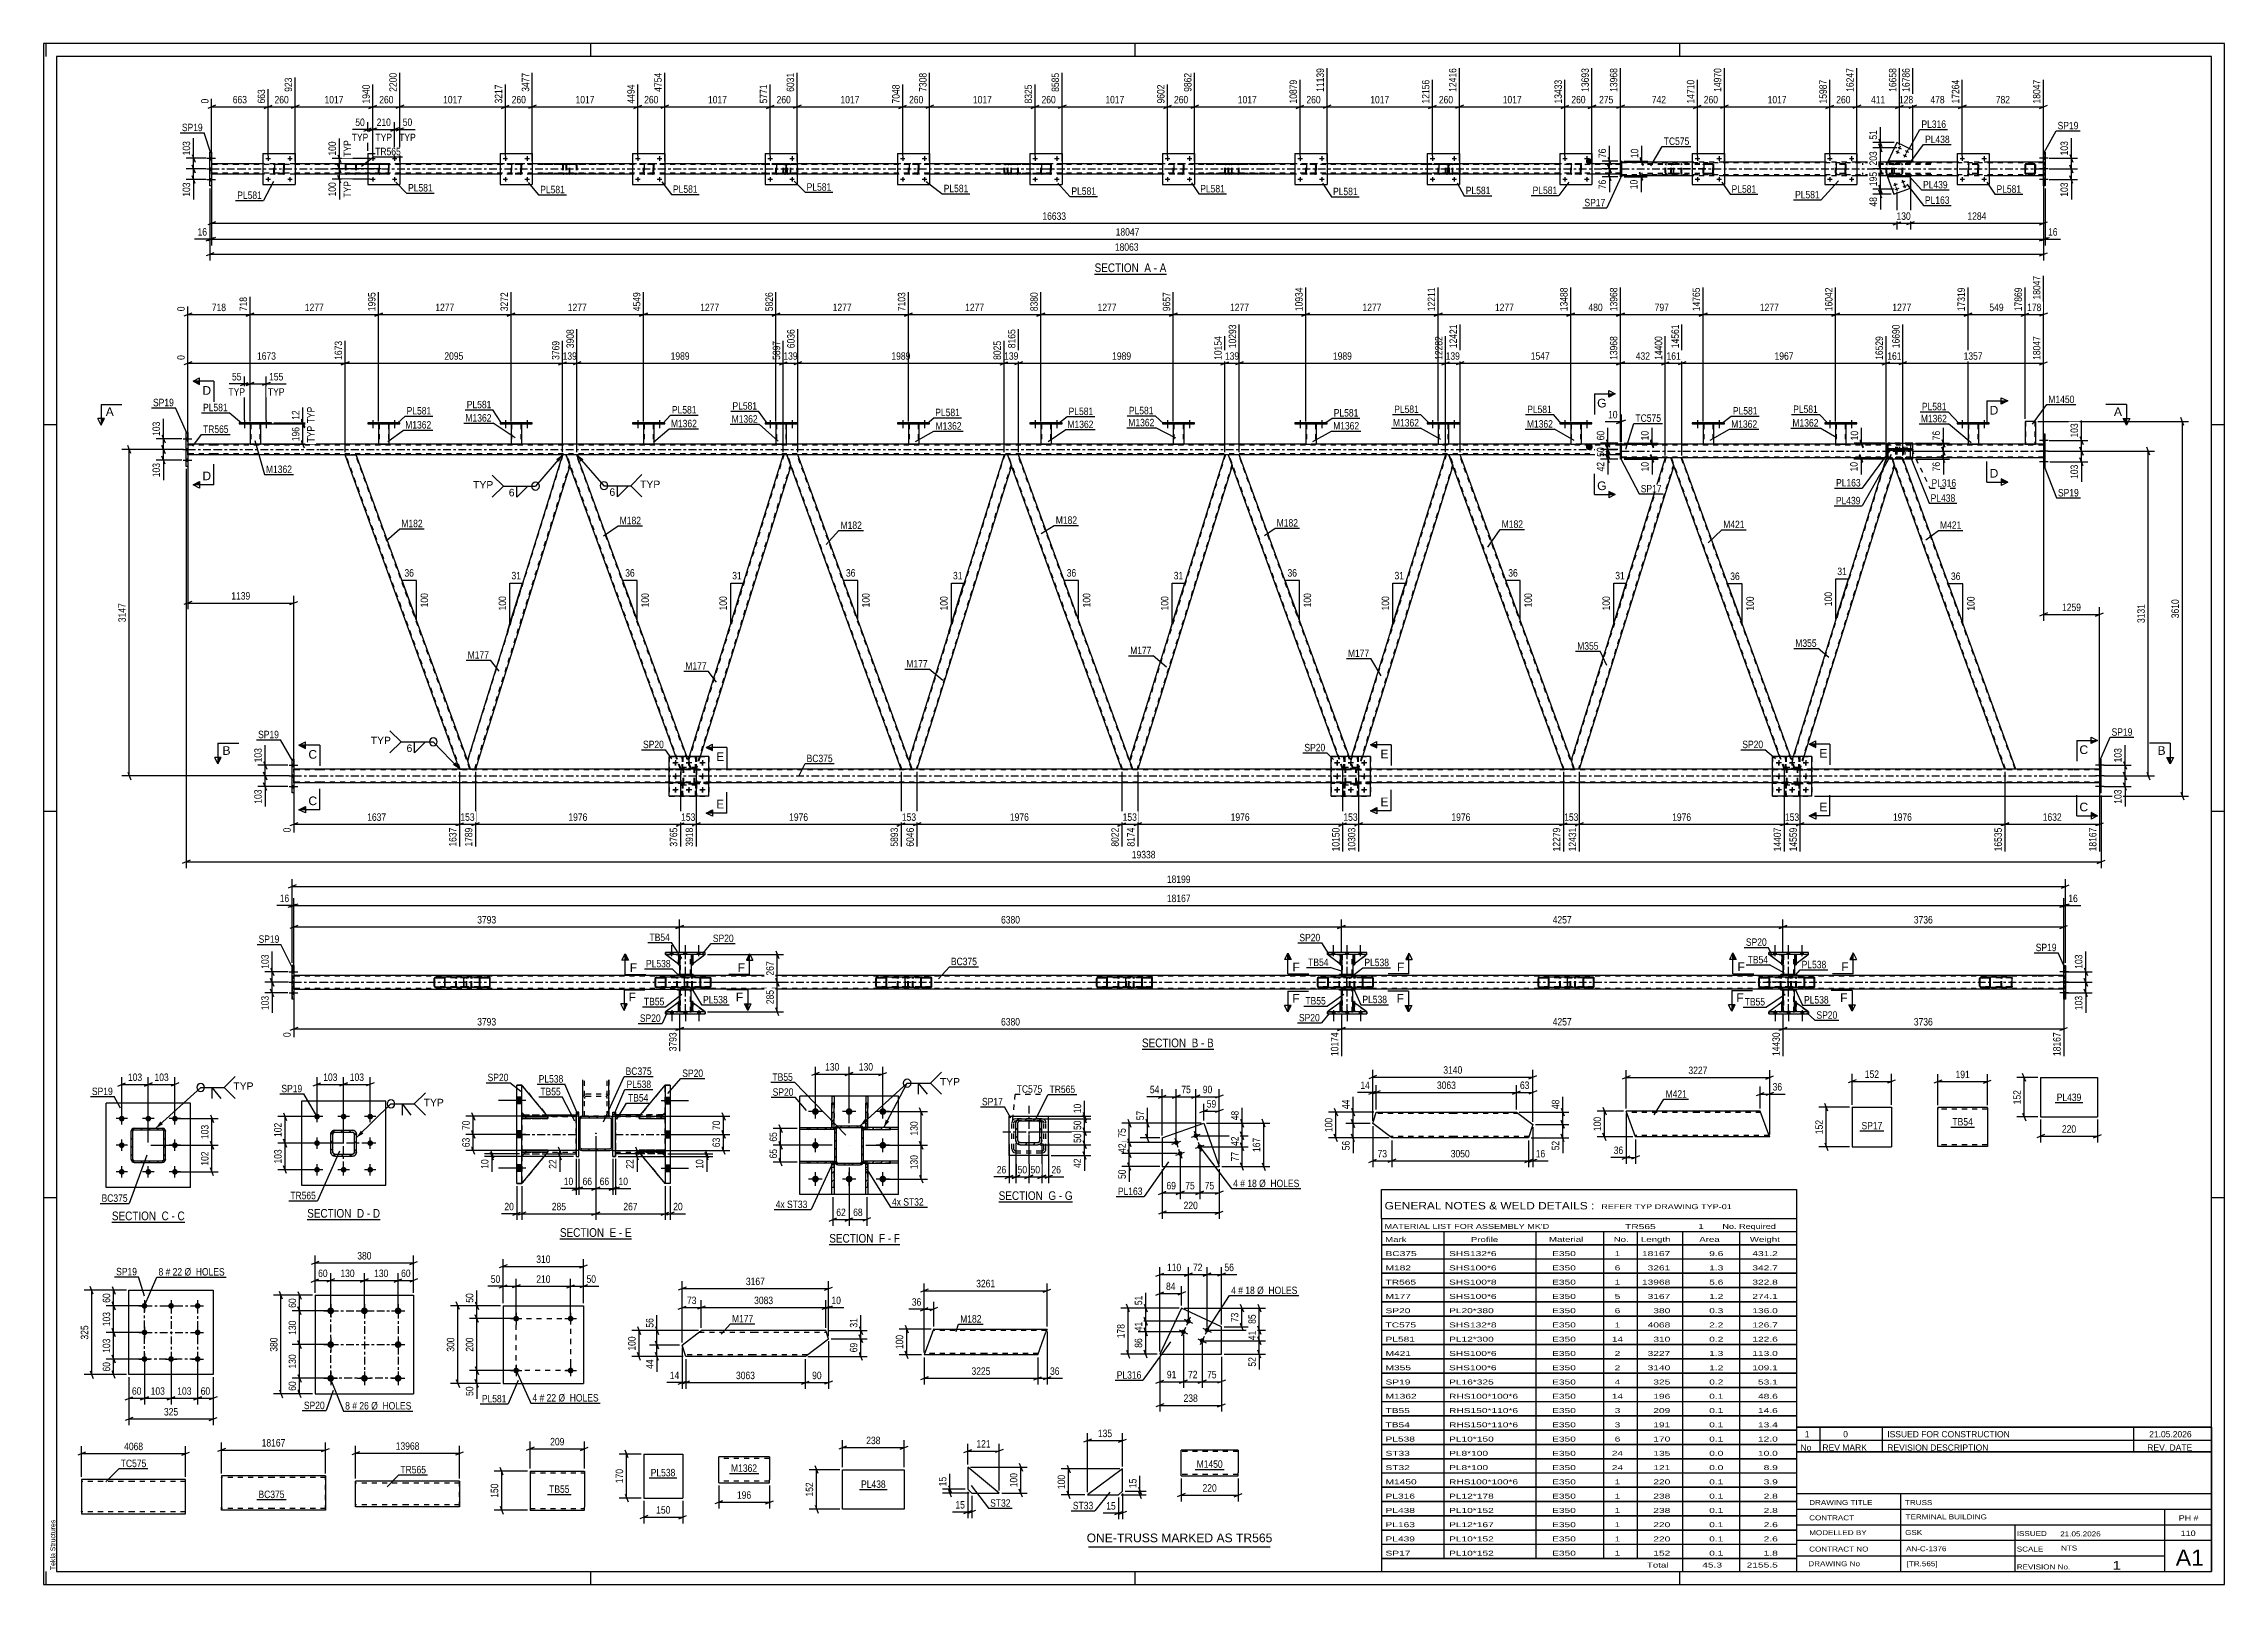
# Model space of a CAD drawing. Header units: millimetres. Extents: x 0 to 841, y 0 to 594.
import ezdxf

# ---------------------------------------------------------------- set-up
doc = ezdxf.new("R2010")
doc.units = ezdxf.units.MM
doc.linetypes.add('DXK_LINE_DOT2', pattern=[3.9198, 1.9599, -1.9599])
doc.linetypes.add('DXK_LINE_DOT3', pattern=[5.9187, 2.979, -0.9799, 0.9799, -0.9799])
doc.styles.add('Arial', font='ARIAL.TTF', dxfattribs={"height": 0.2})
doc.styles.add('Arial Narrow', font='ARIALN.TTF', dxfattribs={"height": 0.2})

# ---------------------------------------------------------------- blocks, each defined once
blk = doc.blocks.new('Unknown-103609051-18 - 7401')
at = {"color": 6, "linetype": 'Continuous'}
blk.add_line((101.67, 140.63), (129.74, 140.63), dxfattribs=at)
at = {"color": 0, "linetype": 'Continuous'}
blk.add_wipeout([(119.77, 141.38), (119.77, 144.88), (101.67, 144.88), (101.67, 141.38)], dxfattribs=at)
blk.add_wipeout([(123.59, 141.38), (123.59, 144.88), (120.82, 144.88), (120.82, 141.38)], dxfattribs=at)
at = {"color": 7, "linetype": 'Continuous', "style": 'Arial Narrow'}
blk.add_text('SECTION ', height=3.34, dxfattribs=at).set_placement((101.67, 141.38))
at = {"color": 0, "linetype": 'Continuous'}
blk.add_wipeout([(125.92, 141.38), (125.92, 144.88), (124.64, 144.88), (124.64, 141.38)], dxfattribs=at)
blk.add_wipeout([(129.74, 141.38), (129.74, 144.88), (126.97, 144.88), (126.97, 141.38)], dxfattribs=at)
at = {"color": 7, "linetype": 'Continuous', "style": 'Arial Narrow'}
for s, p in [('D', (120.82, 141.38)), ('D', (126.97, 141.38)), ('-', (124.64, 141.38))]:
    blk.add_text(s, height=3.34, dxfattribs=at).set_placement(p)
blk = doc.blocks.new('Unknown-103609051-1133')
at = {"color": 5, "linetype": 'Continuous'}
for p, q in [((841, 594), (0, 594)), ((0, 594), (0, 0)), ((1, 589), (1, 594)), ((836, 589), (5, 589)), ((5, 589), (5, 5)), ((211, 589), (211, 594)), ((421, 589), (421, 594)), ((631, 589), (631, 594)), ((836, 5), (836, 589)), ((841, 0), (841, 594)), ((5, 447), (0, 447)), ((841, 447), (836, 447)), ((5, 298), (0, 298)), ((841, 298), (836, 298)), ((5, 149), (0, 149)), ((841, 149), (836, 149)), ((0, 0), (841, 0)), ((1, 0), (1, 5)), ((5, 5), (836, 5)), ((211, 0), (211, 5)), ((421, 0), (421, 5)), ((631, 0), (631, 5))]:
    blk.add_line(p, q, dxfattribs=at)
at = {"color": 174, "linetype": 'Continuous', "style": 'Arial'}
blk.add_text('Tekla Structures', height=1.9102, rotation=90, dxfattribs=at).set_placement((4.5, 5.5))
blk = doc.blocks.new('Unknown-103609051-11 - 5463')
at = {"color": 6, "linetype": 'Continuous'}
blk.add_line((405.32, 505.18), (432.97, 505.18), dxfattribs=at)
at = {"color": 0, "linetype": 'Continuous'}
blk.add_wipeout([(423.43, 505.93), (423.43, 509.43), (405.32, 509.43), (405.32, 505.93)], dxfattribs=at)
blk.add_wipeout([(427.04, 505.93), (427.04, 509.43), (424.48, 509.43), (424.48, 505.93)], dxfattribs=at)
at = {"color": 7, "linetype": 'Continuous', "style": 'Arial Narrow'}
blk.add_text('SECTION ', height=3.34, dxfattribs=at).set_placement((405.32, 505.93))
at = {"color": 0, "linetype": 'Continuous'}
blk.add_wipeout([(429.36, 505.93), (429.36, 509.43), (428.09, 509.43), (428.09, 505.93)], dxfattribs=at)
blk.add_wipeout([(432.97, 505.93), (432.97, 509.43), (430.41, 509.43), (430.41, 505.93)], dxfattribs=at)
at = {"color": 7, "linetype": 'Continuous', "style": 'Arial Narrow'}
for s, p in [('A', (424.48, 505.93)), ('-', (428.09, 505.93)), ('A', (430.41, 505.93))]:
    blk.add_text(s, height=3.34, dxfattribs=at).set_placement(p)
blk = doc.blocks.new('Unknown-103609051-12 - 3096')
at = {"color": 6, "linetype": 'Continuous'}
blk.add_line((423.59, 206.34), (451.24, 206.34), dxfattribs=at)
at = {"color": 0, "linetype": 'Continuous'}
blk.add_wipeout([(441.7, 207.09), (441.7, 210.59), (423.59, 210.59), (423.59, 207.09)], dxfattribs=at)
blk.add_wipeout([(445.3, 207.09), (445.3, 210.59), (442.75, 210.59), (442.75, 207.09)], dxfattribs=at)
at = {"color": 7, "linetype": 'Continuous', "style": 'Arial Narrow'}
blk.add_text('SECTION ', height=3.34, dxfattribs=at).set_placement((423.59, 207.09))
at = {"color": 0, "linetype": 'Continuous'}
blk.add_wipeout([(447.63, 207.09), (447.63, 210.59), (446.35, 210.59), (446.35, 207.09)], dxfattribs=at)
blk.add_wipeout([(451.24, 207.09), (451.24, 210.59), (448.68, 210.59), (448.68, 207.09)], dxfattribs=at)
at = {"color": 7, "linetype": 'Continuous', "style": 'Arial Narrow'}
for s, p in [('B', (442.75, 207.09)), ('B', (448.68, 207.09)), ('-', (446.35, 207.09))]:
    blk.add_text(s, height=3.34, dxfattribs=at).set_placement(p)
blk = doc.blocks.new('Unknown-103609051-13 - 2100')
at = {"color": 6, "linetype": 'Continuous'}
blk.add_line((26.34, 139.64), (54.41, 139.64), dxfattribs=at)
at = {"color": 0, "linetype": 'Continuous'}
blk.add_wipeout([(44.45, 140.39), (44.45, 143.89), (26.34, 143.89), (26.34, 140.39)], dxfattribs=at)
blk.add_wipeout([(48.27, 140.39), (48.27, 143.89), (45.5, 143.89), (45.5, 140.39)], dxfattribs=at)
at = {"color": 7, "linetype": 'Continuous', "style": 'Arial Narrow'}
blk.add_text('SECTION ', height=3.34, dxfattribs=at).set_placement((26.34, 140.39))
at = {"color": 0, "linetype": 'Continuous'}
blk.add_wipeout([(50.6, 140.39), (50.6, 143.89), (49.32, 143.89), (49.32, 140.39)], dxfattribs=at)
blk.add_wipeout([(54.41, 140.39), (54.41, 143.89), (51.65, 143.89), (51.65, 140.39)], dxfattribs=at)
at = {"color": 7, "linetype": 'Continuous', "style": 'Arial Narrow'}
for s, p in [('C', (45.5, 140.39)), ('C', (51.65, 140.39)), ('-', (49.32, 140.39))]:
    blk.add_text(s, height=3.34, dxfattribs=at).set_placement(p)
blk = doc.blocks.new('Unknown-103609051-16 - 6858')
at = {"color": 6, "linetype": 'Continuous'}
blk.add_line((199.12, 133.23), (226.76, 133.23), dxfattribs=at)
at = {"color": 0, "linetype": 'Continuous'}
blk.add_wipeout([(217.23, 133.98), (217.23, 137.48), (199.12, 137.48), (199.12, 133.98)], dxfattribs=at)
blk.add_wipeout([(220.83, 133.98), (220.83, 137.48), (218.28, 137.48), (218.28, 133.98)], dxfattribs=at)
at = {"color": 7, "linetype": 'Continuous', "style": 'Arial Narrow'}
blk.add_text('SECTION ', height=3.34, dxfattribs=at).set_placement((199.12, 133.98))
at = {"color": 0, "linetype": 'Continuous'}
blk.add_wipeout([(223.16, 133.98), (223.16, 137.48), (221.88, 137.48), (221.88, 133.98)], dxfattribs=at)
blk.add_wipeout([(226.76, 133.98), (226.76, 137.48), (224.21, 137.48), (224.21, 133.98)], dxfattribs=at)
at = {"color": 7, "linetype": 'Continuous', "style": 'Arial Narrow'}
for s, p in [('E', (218.28, 133.98)), ('-', (221.88, 133.98)), ('E', (224.21, 133.98))]:
    blk.add_text(s, height=3.34, dxfattribs=at).set_placement(p)
blk = doc.blocks.new('Unknown-103609051-17 - 6463')
at = {"color": 6, "linetype": 'Continuous'}
blk.add_line((303, 131), (330.22, 131), dxfattribs=at)
at = {"color": 0, "linetype": 'Continuous'}
blk.add_wipeout([(321.11, 131.75), (321.11, 135.25), (303, 135.25), (303, 131.75)], dxfattribs=at)
blk.add_wipeout([(324.5, 131.75), (324.5, 135.25), (322.16, 135.25), (322.16, 131.75)], dxfattribs=at)
at = {"color": 7, "linetype": 'Continuous', "style": 'Arial Narrow'}
blk.add_text('SECTION ', height=3.34, dxfattribs=at).set_placement((303, 131.75))
at = {"color": 0, "linetype": 'Continuous'}
blk.add_wipeout([(326.82, 131.75), (326.82, 135.25), (325.55, 135.25), (325.55, 131.75)], dxfattribs=at)
blk.add_wipeout([(330.22, 131.75), (330.22, 135.25), (327.87, 135.25), (327.87, 131.75)], dxfattribs=at)
at = {"color": 7, "linetype": 'Continuous', "style": 'Arial Narrow'}
for s, p in [('F', (322.16, 131.75)), ('F', (327.87, 131.75)), ('-', (325.55, 131.75))]:
    blk.add_text(s, height=3.34, dxfattribs=at).set_placement(p)
blk = doc.blocks.new('Unknown-103609051-19 - 15455')
at = {"color": 6, "linetype": 'Continuous'}
blk.add_line((368.32, 147.45), (396.82, 147.45), dxfattribs=at)
at = {"color": 0, "linetype": 'Continuous'}
blk.add_wipeout([(386.43, 148.2), (386.43, 151.7), (368.32, 151.7), (368.32, 148.2)], dxfattribs=at)
blk.add_wipeout([(390.46, 148.2), (390.46, 151.7), (387.48, 151.7), (387.48, 148.2)], dxfattribs=at)
at = {"color": 7, "linetype": 'Continuous', "style": 'Arial Narrow'}
blk.add_text('SECTION ', height=3.34, dxfattribs=at).set_placement((368.32, 148.2))
at = {"color": 0, "linetype": 'Continuous'}
blk.add_wipeout([(392.79, 148.2), (392.79, 151.7), (391.51, 151.7), (391.51, 148.2)], dxfattribs=at)
blk.add_wipeout([(396.82, 148.2), (396.82, 151.7), (393.84, 151.7), (393.84, 148.2)], dxfattribs=at)
at = {"color": 7, "linetype": 'Continuous', "style": 'Arial Narrow'}
for s, p in [('G', (387.48, 148.2)), ('G', (393.84, 148.2)), ('-', (391.51, 148.2))]:
    blk.add_text(s, height=3.34, dxfattribs=at).set_placement(p)
blk = doc.blocks.new('Part-103609051-7679 - 7675')
at = {"color": 2, "linetype": 'Continuous'}
for p, q in [((460.67, 51.79), (438.68, 51.79)), ((438.68, 41.89), (438.68, 51.79)), ((460.67, 51.79), (460.67, 42.99)), ((460.67, 41.79), (460.67, 42.99)), ((438.68, 41.89), (438.68, 41.79)), ((438.68, 41.79), (460.67, 41.79))]:
    blk.add_line(p, q, dxfattribs=at)
at = {"color": 7, "linetype": 'DXK_LINE_DOT2'}
for p, q in [((460.67, 51.19), (438.68, 51.19)), ((438.68, 42.39), (438.68, 42.44)), ((460.67, 42.39), (438.68, 42.39)), ((460.67, 42.44), (460.67, 42.76)), ((460.67, 42.39), (460.67, 42.44))]:
    blk.add_line(p, q, dxfattribs=at)
blk = doc.blocks.new('Bolt-103609051-2646 - 2612')
at = {"linetype": 'Continuous'}
for points in [[(110.7, 106.74, -1), (110.7, 104.14, -1)], [(123.7, 106.74, -1), (123.7, 104.14, -1)], [(136.7, 106.74, -1), (136.7, 104.14, -1)], [(110.7, 93.74, -1), (110.7, 91.14, -1)], [(136.7, 93.74, -1), (136.7, 91.14, -1)], [(110.7, 80.74, -1), (110.7, 78.14, -1)], [(123.7, 80.74, -1), (123.7, 78.14, -1)], [(136.7, 80.74, -1), (136.7, 78.14, -1)]]:
    blk.add_hatch(color=1, dxfattribs=at).paths.add_polyline_path(points)
at = {"color": 1, "linetype": 'Continuous'}
for p, q in [((108.1, 105.44), (113.3, 105.44)), ((110.7, 108.04), (110.7, 102.84)), ((121.1, 105.44), (126.3, 105.44)), ((123.7, 108.04), (123.7, 102.84)), ((134.1, 105.44), (139.3, 105.44)), ((136.7, 108.04), (136.7, 102.84)), ((110.7, 95.04), (110.7, 89.84)), ((136.7, 95.04), (136.7, 89.84)), ((108.1, 92.44), (113.3, 92.44)), ((134.1, 92.44), (139.3, 92.44)), ((108.1, 79.44), (113.3, 79.44)), ((110.7, 82.04), (110.7, 76.84)), ((121.1, 79.44), (126.3, 79.44)), ((123.7, 82.04), (123.7, 76.84)), ((134.1, 79.44), (139.3, 79.44)), ((136.7, 82.04), (136.7, 76.84))]:
    blk.add_line(p, q, dxfattribs=at)
blk = doc.blocks.new('Part-103609051-2661 - 2612')
at = {"color": 2, "linetype": 'Continuous'}
for p, q in [((104.7, 111.44), (104.7, 73.44)), ((104.7, 111.44), (142.7, 111.44)), ((142.7, 111.44), (142.7, 73.44)), ((104.7, 73.44), (142.7, 73.44))]:
    blk.add_line(p, q, dxfattribs=at)
blk = doc.blocks.new('Bolt-103609051-7511 - 7401')
at = {"linetype": 'Continuous'}
for points in [[(105.45, 179.25, -1), (105.45, 181.45, -1)], [(115.7, 179.25, -1), (115.7, 181.45, -1)], [(125.95, 179.25, -1), (125.95, 181.45, -1)], [(105.45, 169, -1), (105.45, 171.2, -1)], [(125.95, 169, -1), (125.95, 171.2, -1)], [(105.45, 158.75, -1), (105.45, 160.95, -1)], [(115.7, 158.75, -1), (115.7, 160.95, -1)], [(125.95, 158.75, -1), (125.95, 160.95, -1)]]:
    blk.add_hatch(color=1, dxfattribs=at).paths.add_polyline_path(points)
at = {"color": 1, "linetype": 'Continuous'}
for p, q in [((107.65, 180.35), (103.25, 180.35)), ((105.45, 178.15), (105.45, 182.55)), ((117.9, 180.35), (113.5, 180.35)), ((115.7, 178.15), (115.7, 182.55)), ((128.15, 180.35), (123.75, 180.35)), ((125.95, 178.15), (125.95, 182.55)), ((107.65, 170.1), (103.25, 170.1)), ((105.45, 167.9), (105.45, 172.3)), ((128.15, 170.1), (123.75, 170.1)), ((125.95, 167.9), (125.95, 172.3)), ((107.65, 159.85), (103.25, 159.85)), ((105.45, 157.65), (105.45, 162.05)), ((117.9, 159.85), (113.5, 159.85)), ((115.7, 157.65), (115.7, 162.05)), ((128.15, 159.85), (123.75, 159.85)), ((125.95, 157.65), (125.95, 162.05))]:
    blk.add_line(p, q, dxfattribs=at)
blk = doc.blocks.new('Part-103609051-7435 - 7401')
at = {"color": 2, "linetype": 'Continuous'}
for p, q in [((131.95, 186.35), (99.45, 186.35)), ((99.45, 186.35), (99.45, 153.85)), ((131.95, 153.85), (131.95, 186.35)), ((99.45, 153.85), (131.95, 153.85))]:
    blk.add_line(p, q, dxfattribs=at)
blk = doc.blocks.new('Part-103609051-7554 - 7401')
at = {"linetype": 'Continuous'}
h = blk.add_hatch(dxfattribs=at)
h.set_pattern_fill('', scale=0.7, style=0, pattern_type=0)
h.set_pattern_definition([(45, (112.3008, 175.0965), (-1.57154, 1.57154), [])])
h.paths.add_polyline_path([(119.1, 175.1), (112.3, 175.1), (111.69, 174.97), (111.17, 174.63), (110.82, 174.11), (110.7, 173.5), (110.7, 166.7), (110.82, 166.08), (111.17, 165.57), (111.69, 165.22), (112.3, 165.1), (119.1, 165.1), (119.71, 165.22), (120.23, 165.57), (120.58, 166.08), (120.7, 166.7), (120.7, 173.5), (120.58, 174.11), (120.23, 174.63), (119.71, 174.97)])
h.paths.add_polyline_path([(119.84, 173.8), (119.9, 173.5), (119.9, 166.7), (119.84, 166.39), (119.67, 166.13), (119.41, 165.96), (119.1, 165.9), (112.3, 165.9), (111.99, 165.96), (111.74, 166.13), (111.56, 166.39), (111.5, 166.7), (111.5, 173.5), (111.56, 173.8), (111.74, 174.06), (111.99, 174.24), (112.3, 174.3), (119.1, 174.3), (119.41, 174.24), (119.67, 174.06)])
at = {"color": 7, "linetype": 'DXK_LINE_DOT3'}
for p, q in [((115.7, 160.1), (115.7, 180.1)), ((125.7, 170.1), (105.7, 170.1))]:
    blk.add_line(p, q, dxfattribs=at)
at = {"color": 7, "linetype": 'DXK_LINE_DOT2'}
for p, q in [((110.7, 173.5), (110.82, 174.11)), ((110.7, 166.7), (110.7, 173.5)), ((111.56, 173.8), (111.5, 173.5)), ((111.5, 166.7), (111.5, 173.5)), ((111.69, 174.97), (112.3, 175.1)), ((112.3, 174.3), (111.99, 174.24)), ((112.3, 175.1), (119.1, 175.1)), ((112.3, 174.3), (119.1, 174.3)), ((119.1, 175.1), (119.71, 174.97)), ((119.41, 174.24), (119.1, 174.3)), ((119.9, 173.5), (119.84, 173.8)), ((119.9, 166.7), (119.9, 173.5)), ((120.58, 174.11), (120.7, 173.5)), ((120.7, 166.7), (120.7, 173.5)), ((110.82, 166.08), (110.7, 166.7)), ((111.5, 166.7), (111.56, 166.39)), ((112.3, 165.1), (111.69, 165.22)), ((111.99, 165.96), (112.3, 165.9)), ((112.3, 165.9), (119.1, 165.9)), ((112.3, 165.1), (119.1, 165.1)), ((119.1, 165.9), (119.41, 165.96)), ((119.71, 165.22), (119.1, 165.1)), ((119.84, 166.39), (119.9, 166.7)), ((120.7, 166.7), (120.58, 166.08))]:
    blk.add_line(p, q, dxfattribs=at)
at = {"color": 2, "linetype": 'Continuous'}
for p, q in [((110.82, 174.11), (110.7, 173.5)), ((110.7, 166.7), (110.7, 173.5)), ((111.5, 173.5), (111.56, 173.8)), ((111.5, 166.7), (111.5, 173.5)), ((112.3, 175.1), (111.69, 174.97)), ((111.99, 174.24), (112.3, 174.3)), ((112.3, 175.1), (119.1, 175.1)), ((112.3, 174.3), (119.1, 174.3)), ((119.71, 174.97), (119.1, 175.1)), ((119.1, 174.3), (119.41, 174.24)), ((119.84, 173.8), (119.9, 173.5)), ((119.9, 166.7), (119.9, 173.5)), ((120.7, 173.5), (120.58, 174.11)), ((120.7, 166.7), (120.7, 173.5)), ((110.7, 166.7), (110.82, 166.08)), ((111.56, 166.39), (111.5, 166.7)), ((111.69, 165.22), (112.3, 165.1)), ((112.3, 165.9), (111.99, 165.96)), ((112.3, 165.9), (119.1, 165.9)), ((112.3, 165.1), (119.1, 165.1)), ((119.41, 165.96), (119.1, 165.9)), ((119.1, 165.1), (119.71, 165.22)), ((119.9, 166.7), (119.84, 166.39)), ((120.58, 166.08), (120.7, 166.7))]:
    blk.add_line(p, q, dxfattribs=at)
at = {"color": 7, "linetype": 'DXK_LINE_DOT2'}
for centre, radius, start, end in [((112.3, 173.5), 1.6, 112.5, 157.5), ((112.3, 173.5), 0.8, 112.5, 157.5), ((119.1, 173.5), 0.8, 22.5, 67.5), ((119.1, 173.5), 1.6, 22.5, 67.5), ((112.3, 166.7), 1.6, 202.5, 247.5), ((112.3, 166.7), 0.8, 202.5, 247.5), ((119.1, 166.7), 0.8, 292.5, 337.5), ((119.1, 166.7), 1.6, 292.5, 337.5)]:
    blk.add_arc(centre, radius, start, end, dxfattribs=at)
at = {"color": 2, "linetype": 'Continuous'}
for centre, radius, start, end in [((112.3, 173.5), 1.6, 112.5, 157.5), ((112.3, 173.5), 0.8, 112.5, 157.5), ((119.1, 173.5), 0.8, 22.5, 67.5), ((119.1, 173.5), 1.6, 22.5, 67.5), ((112.3, 166.7), 1.6, 202.5, 247.5), ((112.3, 166.7), 0.8, 202.5, 247.5), ((119.1, 166.7), 0.8, 292.5, 337.5), ((119.1, 166.7), 1.6, 292.5, 337.5)]:
    blk.add_arc(centre, radius, start, end, dxfattribs=at)
blk = doc.blocks.new('Part-103609051-5480 - 5463')
at = {"color": 2, "linetype": 'Continuous'}
for p, q in [((711.11, 542.65), (713.48, 535.96)), ((719.89, 538.24), (719.89, 542.65)), ((713.48, 535.96), (719.89, 538.24))]:
    blk.add_line(p, q, dxfattribs=at)
at = {"color": 7, "linetype": 'DXK_LINE_DOT2'}
blk.add_line((719.89, 542.65), (711.11, 542.65), dxfattribs=at)
blk = doc.blocks.new('Part-103609051-5536 - 5463')
at = {"color": 2, "linetype": 'Continuous'}
for p, q in [((84.6, 551.69), (84.6, 539.69)), ((84.6, 551.69), (97, 551.69)), ((97, 551.69), (97, 539.69)), ((84.6, 539.69), (97, 539.69))]:
    blk.add_line(p, q, dxfattribs=at)
blk = doc.blocks.new('Bolt-103609051-5481 - 5463')
at = {"linetype": 'Continuous'}
for points in [[(715.26, 552.03, -1), (714.6, 552.34, -1)], [(716.02, 553.66, -1), (715.37, 553.96, -1)], [(718.15, 550.66, -1), (717.5, 550.97, -1)], [(718.92, 552.29, -1), (718.27, 552.6, -1)]]:
    blk.add_hatch(color=1, dxfattribs=at).paths.add_polyline_path(points)
at = {"color": 1, "linetype": 'Continuous'}
for p, q in [((714.28, 552.49), (715.58, 551.87)), ((715.24, 552.83), (714.62, 551.53)), ((715.05, 554.12), (716.35, 553.5)), ((716.01, 554.46), (715.39, 553.16)), ((717.17, 551.12), (718.47, 550.51)), ((718.13, 551.47), (717.52, 550.16)), ((717.94, 552.75), (719.24, 552.14)), ((718.9, 553.09), (718.29, 551.79))]:
    blk.add_line(p, q, dxfattribs=at)
blk = doc.blocks.new('Bolt-103609051-5529 - 5463')
at = {"linetype": 'Continuous'}
for points in [[(536.06, 541.69, -1), (535.18, 541.69, -1)], [(544.46, 541.69, -1), (543.58, 541.69, -1)]]:
    blk.add_hatch(color=1, dxfattribs=at).paths.add_polyline_path(points)
at = {"color": 1, "linetype": 'Continuous'}
for p, q in [((534.74, 541.69), (536.5, 541.69)), ((535.62, 542.57), (535.62, 540.81)), ((543.14, 541.69), (544.9, 541.69)), ((544.02, 542.57), (544.02, 540.81))]:
    blk.add_line(p, q, dxfattribs=at)
blk = doc.blocks.new('Part-103609051-5469 - 5463')
at = {"color": 2, "linetype": 'Continuous'}
for p, q in [((737.94, 551.69), (737.94, 539.69)), ((737.94, 551.69), (750.34, 551.69)), ((750.34, 551.69), (750.34, 539.69)), ((737.94, 539.69), (750.34, 539.69))]:
    blk.add_line(p, q, dxfattribs=at)
blk = doc.blocks.new('Bolt-103609051-5470 - 5463')
at = {"linetype": 'Continuous'}
for points in [[(713.77, 539.46, -1), (714.44, 539.7, -1)], [(714.37, 537.77, -1), (715.05, 538.01, -1)], [(716.78, 540.53, -1), (717.46, 540.77, -1)], [(717.38, 538.84, -1), (718.06, 539.08, -1)]]:
    blk.add_hatch(color=1, dxfattribs=at).paths.add_polyline_path(points)
at = {"color": 1, "linetype": 'Continuous'}
for p, q in [((714.78, 539.82), (713.43, 539.34)), ((714.35, 538.9), (713.86, 540.26)), ((714.95, 537.21), (714.47, 538.56)), ((717.8, 540.89), (716.44, 540.41)), ((717.36, 539.97), (716.88, 541.33)), ((718.4, 539.2), (717.04, 538.72)), ((717.96, 538.28), (717.48, 539.64)), ((715.39, 538.13), (714.03, 537.65))]:
    blk.add_line(p, q, dxfattribs=at)
blk = doc.blocks.new('Part-103609051-5475 - 5463')
at = {"color": 2, "linetype": 'Continuous'}
for p, q in [((719.89, 543.05), (711.11, 543.05)), ((711.11, 543.05), (711.11, 542.65)), ((719.89, 542.65), (711.11, 542.65)), ((719.89, 543.05), (719.89, 543.05)), ((719.89, 543.05), (719.89, 542.65)), ((719.89, 542.65), (719.89, 542.65))]:
    blk.add_line(p, q, dxfattribs=at)
at = {"color": 7, "linetype": 'DXK_LINE_DOT2'}
for p, q in [((711.11, 543.05), (711.11, 542.65)), ((719.89, 542.65), (719.89, 543.05))]:
    blk.add_line(p, q, dxfattribs=at)
blk = doc.blocks.new('Part-103609051-5486 - 5463')
at = {"color": 2, "linetype": 'Continuous'}
for p, q in [((714.67, 555.84), (711.31, 548.73)), ((720.82, 552.94), (714.67, 555.84)), ((720.82, 548.73), (720.82, 552.94))]:
    blk.add_line(p, q, dxfattribs=at)
at = {"color": 7, "linetype": 'DXK_LINE_DOT2'}
blk.add_line((711.31, 548.73), (720.82, 548.73), dxfattribs=at)
blk = doc.blocks.new('Part-103609051-5555 - 5463')
at = {"color": 7, "linetype": 'DXK_LINE_DOT2'}
for p, q in [((231.34, 547.21), (231.37, 547.4)), ((231.37, 547.4), (231.34, 547.21)), ((231.34, 544.17), (231.34, 547.21)), ((231.34, 547.21), (231.34, 547.21)), ((231.34, 544.17), (231.34, 547.21)), ((231.58, 547.21), (231.6, 547.3)), ((231.6, 547.3), (231.58, 547.21)), ((231.58, 544.17), (231.58, 547.21)), ((231.58, 547.21), (231.58, 547.21)), ((231.58, 547.21), (231.58, 544.17)), ((231.6, 547.3), (231.65, 547.38)), ((231.65, 547.38), (231.6, 547.3)), ((231.63, 547.66), (231.82, 547.69)), ((231.82, 547.69), (231.63, 547.66)), ((231.65, 547.38), (231.73, 547.43)), ((231.73, 547.43), (231.65, 547.38)), ((231.82, 547.45), (231.73, 547.43)), ((234.86, 547.69), (231.82, 547.69)), ((234.86, 547.45), (231.82, 547.45)), ((234.86, 547.69), (235.04, 547.66)), ((235.04, 547.66), (234.86, 547.69)), ((234.86, 547.45), (234.95, 547.43)), ((234.95, 547.43), (235.03, 547.38)), ((235.03, 547.38), (234.95, 547.43)), ((235.03, 547.38), (235.08, 547.3)), ((235.08, 547.3), (235.03, 547.38)), ((235.08, 547.3), (235.1, 547.21)), ((235.1, 547.21), (235.08, 547.3)), ((235.1, 544.17), (235.1, 547.21)), ((235.1, 547.21), (235.1, 547.21)), ((235.1, 547.21), (235.1, 544.17)), ((235.3, 547.4), (235.34, 547.21)), ((235.34, 547.21), (235.3, 547.4)), ((235.34, 544.17), (235.34, 547.21)), ((235.34, 547.21), (235.34, 547.21)), ((235.34, 547.21), (235.34, 544.17)), ((231.34, 544.17), (231.34, 544.17)), ((231.37, 543.99), (231.34, 544.17)), ((231.34, 544.17), (231.37, 543.99)), ((231.58, 544.17), (231.58, 544.17)), ((231.6, 544.08), (231.58, 544.17)), ((231.58, 544.17), (231.6, 544.08)), ((231.65, 544), (231.6, 544.08)), ((231.6, 544.08), (231.65, 544)), ((231.82, 543.69), (231.63, 543.73)), ((231.63, 543.73), (231.82, 543.69)), ((231.73, 543.95), (231.65, 544)), ((231.65, 544), (231.73, 543.95)), ((231.82, 543.93), (231.73, 543.95)), ((234.86, 543.93), (231.82, 543.93)), ((234.86, 543.69), (231.82, 543.69)), ((234.95, 543.95), (234.86, 543.93)), ((235.04, 543.73), (234.86, 543.69)), ((234.86, 543.69), (235.04, 543.73)), ((235.03, 544), (234.95, 543.95)), ((234.95, 543.95), (235.03, 544)), ((235.08, 544.08), (235.03, 544)), ((235.03, 544), (235.08, 544.08)), ((235.1, 544.17), (235.08, 544.08)), ((235.08, 544.08), (235.1, 544.17)), ((235.1, 544.17), (235.1, 544.17)), ((235.34, 544.17), (235.3, 543.99)), ((235.3, 543.99), (235.34, 544.17)), ((235.34, 544.17), (235.34, 544.17))]:
    blk.add_line(p, q, dxfattribs=at)
at = {"color": 7, "linetype": 'DXK_LINE_DOT3'}
blk.add_line((233.34, 545.69), (233.34, 545.69), dxfattribs=at)
at = {"color": 7, "linetype": 'DXK_LINE_DOT2'}
for centre, start, end in [((231.82, 547.21), 112.5, 157.5), ((231.82, 547.21), 112.5, 157.5), ((234.86, 547.21), 22.5, 67.5), ((234.86, 547.21), 22.5, 67.5), ((231.82, 544.17), 202.5, 247.5), ((231.82, 544.17), 202.5, 247.5), ((234.86, 544.17), 292.5, 337.5), ((234.86, 544.17), 292.5, 337.5)]:
    blk.add_arc(centre, 0.48, start, end, dxfattribs=at)
blk = doc.blocks.new('Part-103609051-5567 - 5463')
at = {"color": 7, "linetype": 'DXK_LINE_DOT2'}
for p, q in [((333.5, 547.21), (333.54, 547.4)), ((333.54, 547.4), (333.5, 547.21)), ((333.5, 544.17), (333.5, 547.21)), ((333.5, 547.21), (333.5, 547.21)), ((333.5, 544.17), (333.5, 547.21)), ((333.74, 547.21), (333.76, 547.3)), ((333.76, 547.3), (333.74, 547.21)), ((333.74, 544.17), (333.74, 547.21)), ((333.74, 547.21), (333.74, 547.21)), ((333.74, 547.21), (333.74, 544.17)), ((333.76, 547.3), (333.81, 547.38)), ((333.81, 547.38), (333.76, 547.3)), ((333.8, 547.66), (333.98, 547.69)), ((333.98, 547.69), (333.8, 547.66)), ((333.81, 547.38), (333.89, 547.43)), ((333.89, 547.43), (333.81, 547.38)), ((333.98, 547.45), (333.89, 547.43)), ((337.02, 547.69), (333.98, 547.69)), ((337.02, 547.45), (333.98, 547.45)), ((337.02, 547.69), (337.2, 547.66)), ((337.2, 547.66), (337.02, 547.69)), ((337.02, 547.45), (337.11, 547.43)), ((337.11, 547.43), (337.19, 547.38)), ((337.19, 547.38), (337.11, 547.43)), ((337.19, 547.38), (337.24, 547.3)), ((337.24, 547.3), (337.19, 547.38)), ((337.24, 547.3), (337.26, 547.21)), ((337.26, 547.21), (337.24, 547.3)), ((337.26, 544.17), (337.26, 547.21)), ((337.26, 547.21), (337.26, 547.21)), ((337.26, 547.21), (337.26, 544.17)), ((337.46, 547.4), (337.5, 547.21)), ((337.5, 547.21), (337.46, 547.4)), ((337.5, 544.17), (337.5, 547.21)), ((337.5, 547.21), (337.5, 547.21)), ((337.5, 547.21), (337.5, 544.17)), ((333.5, 544.17), (333.5, 544.17)), ((333.54, 543.99), (333.5, 544.17)), ((333.5, 544.17), (333.54, 543.99)), ((333.74, 544.17), (333.74, 544.17)), ((333.76, 544.08), (333.74, 544.17)), ((333.74, 544.17), (333.76, 544.08)), ((333.81, 544), (333.76, 544.08)), ((333.76, 544.08), (333.81, 544)), ((333.98, 543.69), (333.8, 543.73)), ((333.8, 543.73), (333.98, 543.69)), ((333.89, 543.95), (333.81, 544)), ((333.81, 544), (333.89, 543.95)), ((333.98, 543.93), (333.89, 543.95)), ((337.02, 543.93), (333.98, 543.93)), ((337.02, 543.69), (333.98, 543.69)), ((337.11, 543.95), (337.02, 543.93)), ((337.2, 543.73), (337.02, 543.69)), ((337.02, 543.69), (337.2, 543.73)), ((337.19, 544), (337.11, 543.95)), ((337.11, 543.95), (337.19, 544)), ((337.24, 544.08), (337.19, 544)), ((337.19, 544), (337.24, 544.08)), ((337.26, 544.17), (337.24, 544.08)), ((337.24, 544.08), (337.26, 544.17)), ((337.26, 544.17), (337.26, 544.17)), ((337.5, 544.17), (337.46, 543.99)), ((337.46, 543.99), (337.5, 544.17)), ((337.5, 544.17), (337.5, 544.17))]:
    blk.add_line(p, q, dxfattribs=at)
at = {"color": 7, "linetype": 'DXK_LINE_DOT3'}
blk.add_line((335.5, 545.69), (335.5, 545.69), dxfattribs=at)
at = {"color": 7, "linetype": 'DXK_LINE_DOT2'}
for centre, start, end in [((333.98, 547.21), 112.5, 157.5), ((333.98, 547.21), 112.5, 157.5), ((337.02, 547.21), 22.5, 67.5), ((337.02, 547.21), 22.5, 67.5), ((333.98, 544.17), 202.5, 247.5), ((333.98, 544.17), 202.5, 247.5), ((337.02, 544.17), 292.5, 337.5), ((337.02, 544.17), 292.5, 337.5)]:
    blk.add_arc(centre, 0.48, start, end, dxfattribs=at)
blk = doc.blocks.new('Part-103609051-5649 - 5463')
at = {"color": 7, "linetype": 'DXK_LINE_DOT2'}
for p, q in [((713.51, 547.69), (701.36, 547.69)), ((713.51, 547.45), (701.36, 547.45)), ((710.56, 547.4), (710.52, 547.21)), ((710.52, 544.17), (710.52, 547.21)), ((710.77, 547.21), (710.79, 547.3)), ((710.77, 544.17), (710.77, 547.21)), ((710.79, 547.3), (710.85, 547.38)), ((711.03, 547.69), (710.83, 547.66)), ((710.85, 547.38), (710.93, 547.43)), ((710.93, 547.43), (711.03, 547.45)), ((712.7, 547.45), (712.7, 547.69)), ((713.62, 547.66), (713.51, 547.69)), ((713.51, 547.45), (713.57, 547.43)), ((713.57, 547.43), (713.61, 547.38)), ((713.61, 547.38), (713.64, 547.3)), ((713.71, 547.55), (713.62, 547.66)), ((713.64, 547.3), (713.65, 547.21)), ((713.65, 544.17), (713.65, 547.21)), ((713.76, 547.4), (713.71, 547.55)), ((713.78, 547.21), (713.76, 547.4)), ((713.78, 544.17), (713.78, 547.21)), ((713.51, 543.93), (701.36, 543.93)), ((713.51, 543.69), (701.36, 543.69)), ((710.52, 544.17), (710.56, 543.99)), ((710.79, 544.08), (710.77, 544.17)), ((710.85, 544), (710.79, 544.08)), ((710.83, 543.73), (711.03, 543.69)), ((710.93, 543.95), (710.85, 544)), ((711.03, 543.93), (710.93, 543.95)), ((712.7, 543.69), (712.7, 543.93)), ((713.57, 543.95), (713.51, 543.93)), ((713.51, 543.69), (713.62, 543.73)), ((713.61, 544), (713.57, 543.95)), ((713.64, 544.08), (713.61, 544)), ((713.62, 543.73), (713.71, 543.83)), ((713.65, 544.17), (713.64, 544.08)), ((713.71, 543.83), (713.76, 543.99)), ((713.76, 543.99), (713.78, 544.17))]:
    blk.add_line(p, q, dxfattribs=at)
for centre, start, end in [((711.01, 547.2), 111.1941, 156.15059), ((711.01, 544.19), 203.84941, 248.8059)]:
    blk.add_arc(centre, 0.492, start, end, dxfattribs=at)
blk = doc.blocks.new('Bolt-103609051-5504 - 5463')
at = {"linetype": 'Continuous'}
for points in [[(87.04, 549.69, -1), (86.16, 549.69, -1)], [(95.44, 549.69, -1), (94.56, 549.69, -1)]]:
    blk.add_hatch(color=1, dxfattribs=at).paths.add_polyline_path(points)
at = {"color": 1, "linetype": 'Continuous'}
for p, q in [((85.72, 549.69), (87.48, 549.69)), ((86.6, 550.57), (86.6, 548.81)), ((94.12, 549.69), (95.88, 549.69)), ((95, 550.57), (95, 548.81))]:
    blk.add_line(p, q, dxfattribs=at)
blk = doc.blocks.new('Bolt-103609051-5505 - 5463')
at = {"linetype": 'Continuous'}
for points in [[(87.04, 541.69, -1), (86.16, 541.69, -1)], [(95.44, 541.69, -1), (94.56, 541.69, -1)]]:
    blk.add_hatch(color=1, dxfattribs=at).paths.add_polyline_path(points)
at = {"color": 1, "linetype": 'Continuous'}
for p, q in [((85.72, 541.69), (87.48, 541.69)), ((86.6, 542.57), (86.6, 540.81)), ((94.12, 541.69), (95.88, 541.69)), ((95, 542.57), (95, 540.81))]:
    blk.add_line(p, q, dxfattribs=at)
blk = doc.blocks.new('Part-103609051-5639 - 5463')
at = {"color": 7, "linetype": 'DXK_LINE_DOT2'}
for p, q in [((286.6, 547.4), (286.57, 547.21)), ((286.57, 544.17), (286.57, 547.21)), ((286.82, 547.21), (286.84, 547.3)), ((286.82, 544.17), (286.82, 547.21)), ((286.84, 547.3), (286.9, 547.38)), ((287.08, 547.69), (286.88, 547.66)), ((286.9, 547.38), (286.98, 547.43)), ((286.98, 547.43), (287.08, 547.45)), ((302.06, 547.69), (287.08, 547.69)), ((302.06, 547.45), (287.08, 547.45)), ((290.51, 547.66), (290.31, 547.69)), ((290.31, 547.45), (290.41, 547.43)), ((290.41, 547.43), (290.49, 547.38)), ((290.49, 547.38), (290.55, 547.3)), ((290.55, 547.3), (290.57, 547.21)), ((290.57, 544.17), (290.57, 547.21)), ((290.79, 547.35), (290.78, 547.4)), ((290.82, 547.21), (290.79, 547.35)), ((290.82, 544.17), (290.82, 547.21)), ((286.57, 544.17), (286.6, 543.99)), ((286.84, 544.08), (286.82, 544.17)), ((286.9, 544), (286.84, 544.08)), ((286.88, 543.73), (287.08, 543.69)), ((286.98, 543.95), (286.9, 544)), ((287.08, 543.93), (286.98, 543.95)), ((302.06, 543.93), (287.08, 543.93)), ((302.06, 543.69), (287.08, 543.69)), ((290.41, 543.95), (290.31, 543.93)), ((290.31, 543.69), (290.51, 543.73)), ((290.49, 544), (290.41, 543.95)), ((290.55, 544.08), (290.49, 544)), ((290.57, 544.17), (290.55, 544.08)), ((290.78, 543.99), (290.8, 544.09)), ((290.8, 544.09), (290.82, 544.17))]:
    blk.add_line(p, q, dxfattribs=at)
for centre, start, end in [((287.06, 547.19), 110.75834, 155.68006), ((290.33, 547.19), 24.31993, 69.24166), ((287.06, 544.19), 204.31993, 249.24166)]:
    blk.add_arc(centre, 0.496, start, end, dxfattribs=at)
blk = doc.blocks.new('Bolt-103609051-5506 - 5463')
at = {"linetype": 'Continuous'}
for points in [[(127.42, 549.69, -1), (126.54, 549.69, -1)], [(135.82, 549.69, -1), (134.94, 549.69, -1)]]:
    blk.add_hatch(color=1, dxfattribs=at).paths.add_polyline_path(points)
at = {"color": 1, "linetype": 'Continuous'}
for p, q in [((126.1, 549.69), (127.86, 549.69)), ((126.98, 550.57), (126.98, 548.81)), ((134.5, 549.69), (136.26, 549.69)), ((135.38, 550.57), (135.38, 548.81))]:
    blk.add_line(p, q, dxfattribs=at)
blk = doc.blocks.new('Bolt-103609051-5507 - 5463')
at = {"linetype": 'Continuous'}
for points in [[(127.42, 541.69, -1), (126.54, 541.69, -1)], [(135.82, 541.69, -1), (134.94, 541.69, -1)]]:
    blk.add_hatch(color=1, dxfattribs=at).paths.add_polyline_path(points)
at = {"color": 1, "linetype": 'Continuous'}
for p, q in [((126.1, 541.69), (127.86, 541.69)), ((126.98, 542.57), (126.98, 540.81)), ((134.5, 541.69), (136.26, 541.69)), ((135.38, 542.57), (135.38, 540.81))]:
    blk.add_line(p, q, dxfattribs=at)
blk = doc.blocks.new('Part-103609051-5572 - 5463')
at = {"color": 2, "linetype": 'Continuous'}
for p, q in [((380.38, 551.69), (380.38, 539.69)), ((380.38, 551.69), (392.78, 551.69)), ((392.78, 551.69), (392.78, 539.69)), ((380.38, 539.69), (392.78, 539.69))]:
    blk.add_line(p, q, dxfattribs=at)
blk = doc.blocks.new('Bolt-103609051-5508 - 5463')
at = {"linetype": 'Continuous'}
for points in [[(178.5, 549.69, -1), (177.62, 549.69, -1)], [(186.9, 549.69, -1), (186.02, 549.69, -1)]]:
    blk.add_hatch(color=1, dxfattribs=at).paths.add_polyline_path(points)
at = {"color": 1, "linetype": 'Continuous'}
for p, q in [((177.18, 549.69), (178.94, 549.69)), ((178.06, 550.57), (178.06, 548.81)), ((185.58, 549.69), (187.34, 549.69)), ((186.46, 550.57), (186.46, 548.81))]:
    blk.add_line(p, q, dxfattribs=at)
blk = doc.blocks.new('Part-103609051-5573 - 5463')
at = {"color": 7, "linetype": 'DXK_LINE_DOT2'}
for p, q in [((384.58, 547.21), (384.62, 547.4)), ((384.62, 547.4), (384.58, 547.21)), ((384.58, 544.17), (384.58, 547.21)), ((384.58, 547.21), (384.58, 547.21)), ((384.58, 544.17), (384.58, 547.21)), ((384.82, 547.21), (384.84, 547.3)), ((384.84, 547.3), (384.82, 547.21)), ((384.82, 544.17), (384.82, 547.21)), ((384.82, 547.21), (384.82, 547.21)), ((384.82, 547.21), (384.82, 544.17)), ((384.84, 547.3), (384.89, 547.38)), ((384.89, 547.38), (384.84, 547.3)), ((384.88, 547.66), (385.06, 547.69)), ((385.06, 547.69), (384.88, 547.66)), ((384.89, 547.38), (384.97, 547.43)), ((384.97, 547.43), (384.89, 547.38)), ((385.06, 547.45), (384.97, 547.43)), ((388.1, 547.69), (385.06, 547.69)), ((388.1, 547.45), (385.06, 547.45)), ((388.1, 547.69), (388.28, 547.66)), ((388.28, 547.66), (388.1, 547.69)), ((388.1, 547.45), (388.19, 547.43)), ((388.19, 547.43), (388.27, 547.38)), ((388.27, 547.38), (388.19, 547.43)), ((388.27, 547.38), (388.32, 547.3)), ((388.32, 547.3), (388.27, 547.38)), ((388.32, 547.3), (388.34, 547.21)), ((388.34, 547.21), (388.32, 547.3)), ((388.34, 544.17), (388.34, 547.21)), ((388.34, 547.21), (388.34, 547.21)), ((388.34, 547.21), (388.34, 544.17)), ((388.54, 547.4), (388.58, 547.21)), ((388.58, 547.21), (388.54, 547.4)), ((388.58, 544.17), (388.58, 547.21)), ((388.58, 547.21), (388.58, 547.21)), ((388.58, 547.21), (388.58, 544.17)), ((384.58, 544.17), (384.58, 544.17)), ((384.62, 543.99), (384.58, 544.17)), ((384.58, 544.17), (384.62, 543.99)), ((384.82, 544.17), (384.82, 544.17)), ((384.84, 544.08), (384.82, 544.17)), ((384.82, 544.17), (384.84, 544.08)), ((384.89, 544), (384.84, 544.08)), ((384.84, 544.08), (384.89, 544)), ((385.06, 543.69), (384.88, 543.73)), ((384.88, 543.73), (385.06, 543.69)), ((384.97, 543.95), (384.89, 544)), ((384.89, 544), (384.97, 543.95)), ((385.06, 543.93), (384.97, 543.95)), ((388.1, 543.93), (385.06, 543.93)), ((388.1, 543.69), (385.06, 543.69)), ((388.19, 543.95), (388.1, 543.93)), ((388.28, 543.73), (388.1, 543.69)), ((388.1, 543.69), (388.28, 543.73)), ((388.27, 544), (388.19, 543.95)), ((388.19, 543.95), (388.27, 544)), ((388.32, 544.08), (388.27, 544)), ((388.27, 544), (388.32, 544.08)), ((388.34, 544.17), (388.32, 544.08)), ((388.32, 544.08), (388.34, 544.17)), ((388.34, 544.17), (388.34, 544.17)), ((388.58, 544.17), (388.54, 543.99)), ((388.54, 543.99), (388.58, 544.17)), ((388.58, 544.17), (388.58, 544.17))]:
    blk.add_line(p, q, dxfattribs=at)
at = {"color": 7, "linetype": 'DXK_LINE_DOT3'}
blk.add_line((386.58, 545.69), (386.58, 545.69), dxfattribs=at)
at = {"color": 7, "linetype": 'DXK_LINE_DOT2'}
for centre, start, end in [((385.06, 547.21), 112.5, 157.5), ((385.06, 547.21), 112.5, 157.5), ((388.1, 547.21), 22.5, 67.5), ((388.1, 547.21), 22.5, 67.5), ((385.06, 544.17), 202.5, 247.5), ((385.06, 544.17), 202.5, 247.5), ((388.1, 544.17), 292.5, 337.5), ((388.1, 544.17), 292.5, 337.5)]:
    blk.add_arc(centre, 0.48, start, end, dxfattribs=at)
blk = doc.blocks.new('Bolt-103609051-5509 - 5463')
at = {"linetype": 'Continuous'}
for points in [[(178.5, 541.69, -1), (177.62, 541.69, -1)], [(186.9, 541.69, -1), (186.02, 541.69, -1)]]:
    blk.add_hatch(color=1, dxfattribs=at).paths.add_polyline_path(points)
at = {"color": 1, "linetype": 'Continuous'}
for p, q in [((177.18, 541.69), (178.94, 541.69)), ((178.06, 542.57), (178.06, 540.81)), ((185.58, 541.69), (187.34, 541.69)), ((186.46, 542.57), (186.46, 540.81))]:
    blk.add_line(p, q, dxfattribs=at)
blk = doc.blocks.new('Bolt-103609051-5510 - 5463')
at = {"linetype": 'Continuous'}
for points in [[(229.58, 549.69, -1), (228.7, 549.69, -1)], [(237.98, 549.69, -1), (237.1, 549.69, -1)]]:
    blk.add_hatch(color=1, dxfattribs=at).paths.add_polyline_path(points)
at = {"color": 1, "linetype": 'Continuous'}
for p, q in [((228.26, 549.69), (230.02, 549.69)), ((229.14, 550.57), (229.14, 548.81)), ((236.66, 549.69), (238.42, 549.69)), ((237.54, 550.57), (237.54, 548.81))]:
    blk.add_line(p, q, dxfattribs=at)
blk = doc.blocks.new('Bolt-103609051-5511 - 5463')
at = {"linetype": 'Continuous'}
for points in [[(229.58, 541.69, -1), (228.7, 541.69, -1)], [(237.98, 541.69, -1), (237.1, 541.69, -1)]]:
    blk.add_hatch(color=1, dxfattribs=at).paths.add_polyline_path(points)
at = {"color": 1, "linetype": 'Continuous'}
for p, q in [((228.26, 541.69), (230.02, 541.69)), ((229.14, 542.57), (229.14, 540.81)), ((236.66, 541.69), (238.42, 541.69)), ((237.54, 542.57), (237.54, 540.81))]:
    blk.add_line(p, q, dxfattribs=at)
blk = doc.blocks.new('Bolt-103609051-5512 - 5463')
at = {"linetype": 'Continuous'}
for points in [[(280.66, 549.69, -1), (279.78, 549.69, -1)], [(289.06, 549.69, -1), (288.18, 549.69, -1)]]:
    blk.add_hatch(color=1, dxfattribs=at).paths.add_polyline_path(points)
at = {"color": 1, "linetype": 'Continuous'}
for p, q in [((279.34, 549.69), (281.1, 549.69)), ((280.22, 550.57), (280.22, 548.81)), ((287.74, 549.69), (289.5, 549.69)), ((288.62, 550.57), (288.62, 548.81))]:
    blk.add_line(p, q, dxfattribs=at)
blk = doc.blocks.new('Bolt-103609051-5513 - 5463')
at = {"linetype": 'Continuous'}
for points in [[(280.66, 541.69, -1), (279.78, 541.69, -1)], [(289.06, 541.69, -1), (288.18, 541.69, -1)]]:
    blk.add_hatch(color=1, dxfattribs=at).paths.add_polyline_path(points)
at = {"color": 1, "linetype": 'Continuous'}
for p, q in [((279.34, 541.69), (281.1, 541.69)), ((280.22, 542.57), (280.22, 540.81)), ((287.74, 541.69), (289.5, 541.69)), ((288.62, 542.57), (288.62, 540.81))]:
    blk.add_line(p, q, dxfattribs=at)
blk = doc.blocks.new('Part-103609051-5578 - 5463')
at = {"color": 2, "linetype": 'Continuous'}
for p, q in [((431.46, 551.69), (431.46, 539.69)), ((431.46, 551.69), (443.86, 551.69)), ((443.86, 551.69), (443.86, 539.69)), ((431.46, 539.69), (443.86, 539.69))]:
    blk.add_line(p, q, dxfattribs=at)
blk = doc.blocks.new('Bolt-103609051-5514 - 5463')
at = {"linetype": 'Continuous'}
for points in [[(331.74, 549.69, -1), (330.86, 549.69, -1)], [(340.14, 549.69, -1), (339.26, 549.69, -1)]]:
    blk.add_hatch(color=1, dxfattribs=at).paths.add_polyline_path(points)
at = {"color": 1, "linetype": 'Continuous'}
for p, q in [((330.42, 549.69), (332.18, 549.69)), ((331.3, 550.57), (331.3, 548.81)), ((338.82, 549.69), (340.58, 549.69)), ((339.7, 550.57), (339.7, 548.81))]:
    blk.add_line(p, q, dxfattribs=at)
blk = doc.blocks.new('Part-103609051-5579 - 5463')
at = {"color": 7, "linetype": 'DXK_LINE_DOT2'}
for p, q in [((435.66, 547.21), (435.7, 547.4)), ((435.7, 547.4), (435.66, 547.21)), ((435.66, 544.17), (435.66, 547.21)), ((435.66, 547.21), (435.66, 547.21)), ((435.66, 544.17), (435.66, 547.21)), ((435.9, 547.21), (435.92, 547.3)), ((435.92, 547.3), (435.9, 547.21)), ((435.9, 544.17), (435.9, 547.21)), ((435.9, 547.21), (435.9, 547.21)), ((435.9, 547.21), (435.9, 544.17)), ((435.92, 547.3), (435.97, 547.38)), ((435.97, 547.38), (435.92, 547.3)), ((435.96, 547.66), (436.14, 547.69)), ((436.14, 547.69), (435.96, 547.66)), ((435.97, 547.38), (436.05, 547.43)), ((436.05, 547.43), (435.97, 547.38)), ((436.14, 547.45), (436.05, 547.43)), ((439.18, 547.69), (436.14, 547.69)), ((439.18, 547.45), (436.14, 547.45)), ((439.18, 547.69), (439.36, 547.66)), ((439.36, 547.66), (439.18, 547.69)), ((439.18, 547.45), (439.27, 547.43)), ((439.27, 547.43), (439.35, 547.38)), ((439.35, 547.38), (439.27, 547.43)), ((439.35, 547.38), (439.4, 547.3)), ((439.4, 547.3), (439.35, 547.38)), ((439.4, 547.3), (439.42, 547.21)), ((439.42, 547.21), (439.4, 547.3)), ((439.42, 544.17), (439.42, 547.21)), ((439.42, 547.21), (439.42, 547.21)), ((439.42, 547.21), (439.42, 544.17)), ((439.62, 547.4), (439.66, 547.21)), ((439.66, 547.21), (439.62, 547.4)), ((439.66, 544.17), (439.66, 547.21)), ((439.66, 547.21), (439.66, 547.21)), ((439.66, 547.21), (439.66, 544.17)), ((435.66, 544.17), (435.66, 544.17)), ((435.7, 543.99), (435.66, 544.17)), ((435.66, 544.17), (435.7, 543.99)), ((435.9, 544.17), (435.9, 544.17)), ((435.92, 544.08), (435.9, 544.17)), ((435.9, 544.17), (435.92, 544.08)), ((435.97, 544), (435.92, 544.08)), ((435.92, 544.08), (435.97, 544)), ((436.14, 543.69), (435.96, 543.73)), ((435.96, 543.73), (436.14, 543.69)), ((436.05, 543.95), (435.97, 544)), ((435.97, 544), (436.05, 543.95)), ((436.14, 543.93), (436.05, 543.95)), ((439.18, 543.93), (436.14, 543.93)), ((439.18, 543.69), (436.14, 543.69)), ((439.27, 543.95), (439.18, 543.93)), ((439.36, 543.73), (439.18, 543.69)), ((439.18, 543.69), (439.36, 543.73)), ((439.35, 544), (439.27, 543.95)), ((439.27, 543.95), (439.35, 544)), ((439.4, 544.08), (439.35, 544)), ((439.35, 544), (439.4, 544.08)), ((439.42, 544.17), (439.4, 544.08)), ((439.4, 544.08), (439.42, 544.17)), ((439.42, 544.17), (439.42, 544.17)), ((439.66, 544.17), (439.62, 543.99)), ((439.62, 543.99), (439.66, 544.17)), ((439.66, 544.17), (439.66, 544.17))]:
    blk.add_line(p, q, dxfattribs=at)
at = {"color": 7, "linetype": 'DXK_LINE_DOT3'}
blk.add_line((437.66, 545.69), (437.66, 545.69), dxfattribs=at)
at = {"color": 7, "linetype": 'DXK_LINE_DOT2'}
for centre, start, end in [((436.14, 547.21), 112.5, 157.5), ((436.14, 547.21), 112.5, 157.5), ((439.18, 547.21), 22.5, 67.5), ((439.18, 547.21), 22.5, 67.5), ((436.14, 544.17), 202.5, 247.5), ((436.14, 544.17), 202.5, 247.5), ((439.18, 544.17), 292.5, 337.5), ((439.18, 544.17), 292.5, 337.5)]:
    blk.add_arc(centre, 0.48, start, end, dxfattribs=at)
blk = doc.blocks.new('Bolt-103609051-5515 - 5463')
at = {"linetype": 'Continuous'}
for points in [[(331.74, 541.69, -1), (330.86, 541.69, -1)], [(340.14, 541.69, -1), (339.26, 541.69, -1)]]:
    blk.add_hatch(color=1, dxfattribs=at).paths.add_polyline_path(points)
at = {"color": 1, "linetype": 'Continuous'}
for p, q in [((330.42, 541.69), (332.18, 541.69)), ((331.3, 542.57), (331.3, 540.81)), ((338.82, 541.69), (340.58, 541.69)), ((339.7, 542.57), (339.7, 540.81))]:
    blk.add_line(p, q, dxfattribs=at)
blk = doc.blocks.new('Bolt-103609051-5516 - 5463')
at = {"linetype": 'Continuous'}
for points in [[(382.82, 549.69, -1), (381.94, 549.69, -1)], [(391.22, 549.69, -1), (390.34, 549.69, -1)]]:
    blk.add_hatch(color=1, dxfattribs=at).paths.add_polyline_path(points)
at = {"color": 1, "linetype": 'Continuous'}
for p, q in [((381.5, 549.69), (383.26, 549.69)), ((382.38, 550.57), (382.38, 548.81)), ((389.9, 549.69), (391.66, 549.69)), ((390.78, 550.57), (390.78, 548.81))]:
    blk.add_line(p, q, dxfattribs=at)
blk = doc.blocks.new('Bolt-103609051-5517 - 5463')
at = {"linetype": 'Continuous'}
for points in [[(382.82, 541.69, -1), (381.94, 541.69, -1)], [(391.22, 541.69, -1), (390.34, 541.69, -1)]]:
    blk.add_hatch(color=1, dxfattribs=at).paths.add_polyline_path(points)
at = {"color": 1, "linetype": 'Continuous'}
for p, q in [((381.5, 541.69), (383.26, 541.69)), ((382.38, 542.57), (382.38, 540.81)), ((389.9, 541.69), (391.66, 541.69)), ((390.78, 542.57), (390.78, 540.81))]:
    blk.add_line(p, q, dxfattribs=at)
blk = doc.blocks.new('Part-103609051-5635 - 5463')
at = {"color": 2, "linetype": 'Continuous'}
for p, q in [((771.24, 552.19), (771.24, 552.19)), ((771.24, 552.19), (771.88, 552.19)), ((771.24, 539.19), (771.24, 552.19)), ((771.88, 552.19), (771.88, 539.19)), ((771.24, 539.19), (771.24, 539.19)), ((771.88, 539.19), (771.24, 539.19))]:
    blk.add_line(p, q, dxfattribs=at)
at = {"color": 7, "linetype": 'DXK_LINE_DOT2'}
for p, q in [((771.24, 552.19), (771.24, 539.19)), ((771.88, 539.19), (771.88, 552.19))]:
    blk.add_line(p, q, dxfattribs=at)
blk = doc.blocks.new('Bolt-103609051-5518 - 5463')
at = {"linetype": 'Continuous'}
for points in [[(433.9, 549.69, -1), (433.02, 549.69, -1)], [(442.3, 549.69, -1), (441.42, 549.69, -1)]]:
    blk.add_hatch(color=1, dxfattribs=at).paths.add_polyline_path(points)
at = {"color": 1, "linetype": 'Continuous'}
for p, q in [((432.58, 549.69), (434.34, 549.69)), ((433.46, 550.57), (433.46, 548.81)), ((440.98, 549.69), (442.74, 549.69)), ((441.86, 550.57), (441.86, 548.81))]:
    blk.add_line(p, q, dxfattribs=at)
blk = doc.blocks.new('Bolt-103609051-5519 - 5463')
at = {"linetype": 'Continuous'}
for points in [[(433.9, 541.69, -1), (433.02, 541.69, -1)], [(442.3, 541.69, -1), (441.42, 541.69, -1)]]:
    blk.add_hatch(color=1, dxfattribs=at).paths.add_polyline_path(points)
at = {"color": 1, "linetype": 'Continuous'}
for p, q in [((432.58, 541.69), (434.34, 541.69)), ((433.46, 542.57), (433.46, 540.81)), ((440.98, 541.69), (442.74, 541.69)), ((441.86, 542.57), (441.86, 540.81))]:
    blk.add_line(p, q, dxfattribs=at)
blk = doc.blocks.new('Bolt-103609051-5520 - 5463')
at = {"linetype": 'Continuous'}
for points in [[(689.3, 549.69, -1), (688.42, 549.69, -1)], [(697.7, 549.69, -1), (696.82, 549.69, -1)]]:
    blk.add_hatch(color=1, dxfattribs=at).paths.add_polyline_path(points)
at = {"color": 1, "linetype": 'Continuous'}
for p, q in [((687.98, 549.69), (689.74, 549.69)), ((688.86, 550.57), (688.86, 548.81)), ((696.38, 549.69), (698.14, 549.69)), ((697.26, 550.57), (697.26, 548.81))]:
    blk.add_line(p, q, dxfattribs=at)
blk = doc.blocks.new('Bolt-103609051-5521 - 5463')
at = {"linetype": 'Continuous'}
for points in [[(689.3, 541.69, -1), (688.42, 541.69, -1)], [(697.7, 541.69, -1), (696.82, 541.69, -1)]]:
    blk.add_hatch(color=1, dxfattribs=at).paths.add_polyline_path(points)
at = {"color": 1, "linetype": 'Continuous'}
for p, q in [((687.98, 541.69), (689.74, 541.69)), ((688.86, 542.57), (688.86, 540.81)), ((696.38, 541.69), (698.14, 541.69)), ((697.26, 542.57), (697.26, 540.81))]:
    blk.add_line(p, q, dxfattribs=at)
blk = doc.blocks.new('Bolt-103609051-5522 - 5463')
at = {"linetype": 'Continuous'}
for points in [[(638.22, 549.69, -1), (637.34, 549.69, -1)], [(646.62, 549.69, -1), (645.74, 549.69, -1)]]:
    blk.add_hatch(color=1, dxfattribs=at).paths.add_polyline_path(points)
at = {"color": 1, "linetype": 'Continuous'}
for p, q in [((636.9, 549.69), (638.66, 549.69)), ((637.78, 550.57), (637.78, 548.81)), ((645.3, 549.69), (647.06, 549.69)), ((646.18, 550.57), (646.18, 548.81))]:
    blk.add_line(p, q, dxfattribs=at)
blk = doc.blocks.new('Bolt-103609051-5523 - 5463')
at = {"linetype": 'Continuous'}
for points in [[(638.22, 541.69, -1), (637.34, 541.69, -1)], [(646.62, 541.69, -1), (645.74, 541.69, -1)]]:
    blk.add_hatch(color=1, dxfattribs=at).paths.add_polyline_path(points)
at = {"color": 1, "linetype": 'Continuous'}
for p, q in [((636.9, 541.69), (638.66, 541.69)), ((637.78, 542.57), (637.78, 540.81)), ((645.3, 541.69), (647.06, 541.69)), ((646.18, 542.57), (646.18, 540.81))]:
    blk.add_line(p, q, dxfattribs=at)
blk = doc.blocks.new('Bolt-103609051-5524 - 5463')
at = {"linetype": 'Continuous'}
for points in [[(587.14, 549.69, -1), (586.26, 549.69, -1)], [(595.54, 549.69, -1), (594.66, 549.69, -1)]]:
    blk.add_hatch(color=1, dxfattribs=at).paths.add_polyline_path(points)
at = {"color": 1, "linetype": 'Continuous'}
for p, q in [((585.82, 549.69), (587.58, 549.69)), ((586.7, 550.57), (586.7, 548.81)), ((594.22, 549.69), (595.98, 549.69)), ((595.1, 550.57), (595.1, 548.81))]:
    blk.add_line(p, q, dxfattribs=at)
blk = doc.blocks.new('Bolt-103609051-5525 - 5463')
at = {"linetype": 'Continuous'}
for points in [[(587.14, 541.69, -1), (586.26, 541.69, -1)], [(595.54, 541.69, -1), (594.66, 541.69, -1)]]:
    blk.add_hatch(color=1, dxfattribs=at).paths.add_polyline_path(points)
at = {"color": 1, "linetype": 'Continuous'}
for p, q in [((585.82, 541.69), (587.58, 541.69)), ((586.7, 542.57), (586.7, 540.81)), ((594.22, 541.69), (595.98, 541.69)), ((595.1, 542.57), (595.1, 540.81))]:
    blk.add_line(p, q, dxfattribs=at)
blk = doc.blocks.new('Part-103609051-5643 - 5463')
at = {"color": 7, "linetype": 'DXK_LINE_DOT2'}
for p, q in [((116.32, 547.35), (116.3, 547.21)), ((116.3, 547.21), (116.3, 544.17)), ((116.34, 547.4), (116.32, 547.35)), ((116.55, 547.21), (116.57, 547.3)), ((116.55, 547.21), (116.55, 544.17)), ((116.57, 547.3), (116.63, 547.38)), ((116.81, 547.69), (116.61, 547.66)), ((116.63, 547.38), (116.71, 547.43)), ((116.71, 547.43), (116.81, 547.45)), ((131.8, 547.69), (116.81, 547.69)), ((131.8, 547.45), (116.81, 547.45)), ((120.24, 547.66), (120.04, 547.69)), ((120.04, 547.45), (120.14, 547.43)), ((120.14, 547.43), (120.22, 547.38)), ((120.22, 547.38), (120.28, 547.3)), ((120.28, 547.3), (120.3, 547.21)), ((120.3, 547.21), (120.3, 544.17)), ((120.52, 547.35), (120.51, 547.4)), ((120.55, 547.21), (120.52, 547.35)), ((120.55, 547.21), (120.55, 544.17)), ((116.3, 544.17), (116.31, 544.09)), ((116.31, 544.09), (116.34, 543.99)), ((116.57, 544.11), (116.55, 544.17)), ((116.57, 544.08), (116.57, 544.11)), ((116.63, 544), (116.57, 544.08)), ((116.61, 543.73), (116.81, 543.69)), ((116.71, 543.95), (116.63, 544)), ((116.81, 543.93), (116.71, 543.95)), ((131.8, 543.93), (116.81, 543.93)), ((131.8, 543.69), (116.81, 543.69)), ((120.14, 543.95), (120.04, 543.93)), ((120.04, 543.69), (120.24, 543.73)), ((120.22, 544), (120.14, 543.95)), ((120.28, 544.08), (120.22, 544)), ((120.28, 544.11), (120.3, 544.17)), ((120.28, 544.08), (120.28, 544.11)), ((120.51, 543.99), (120.53, 544.09)), ((120.53, 544.09), (120.55, 544.17))]:
    blk.add_line(p, q, dxfattribs=at)
for centre, start, end in [((116.79, 547.19), 110.75834, 155.68006), ((120.06, 547.19), 24.31993, 69.24166), ((116.79, 544.19), 204.31993, 249.24166)]:
    blk.add_arc(centre, 0.496, start, end, dxfattribs=at)
blk = doc.blocks.new('Bolt-103609051-5526 - 5463')
at = {"linetype": 'Continuous'}
for points in [[(740.38, 549.69, -1), (739.5, 549.69, -1)], [(748.78, 549.69, -1), (747.9, 549.69, -1)]]:
    blk.add_hatch(color=1, dxfattribs=at).paths.add_polyline_path(points)
at = {"color": 1, "linetype": 'Continuous'}
for p, q in [((739.06, 549.69), (740.82, 549.69)), ((739.94, 550.57), (739.94, 548.81)), ((747.46, 549.69), (749.22, 549.69)), ((748.34, 550.57), (748.34, 548.81))]:
    blk.add_line(p, q, dxfattribs=at)
blk = doc.blocks.new('Bolt-103609051-5527 - 5463')
at = {"linetype": 'Continuous'}
for points in [[(740.38, 541.69, -1), (739.5, 541.69, -1)], [(748.78, 541.69, -1), (747.9, 541.69, -1)]]:
    blk.add_hatch(color=1, dxfattribs=at).paths.add_polyline_path(points)
at = {"color": 1, "linetype": 'Continuous'}
for p, q in [((739.06, 541.69), (740.82, 541.69)), ((739.94, 542.57), (739.94, 540.81)), ((747.46, 541.69), (749.22, 541.69)), ((748.34, 542.57), (748.34, 540.81))]:
    blk.add_line(p, q, dxfattribs=at)
blk = doc.blocks.new('Bolt-103609051-5528 - 5463')
at = {"linetype": 'Continuous'}
for points in [[(536.06, 549.69, -1), (535.18, 549.69, -1)], [(544.46, 549.69, -1), (543.58, 549.69, -1)]]:
    blk.add_hatch(color=1, dxfattribs=at).paths.add_polyline_path(points)
at = {"color": 1, "linetype": 'Continuous'}
for p, q in [((534.74, 549.69), (536.5, 549.69)), ((535.62, 550.57), (535.62, 548.81)), ((543.14, 549.69), (544.9, 549.69)), ((544.02, 550.57), (544.02, 548.81))]:
    blk.add_line(p, q, dxfattribs=at)
blk = doc.blocks.new('Bolt-103609051-5530 - 5463')
at = {"linetype": 'Continuous'}
for points in [[(484.98, 549.69, -1), (484.1, 549.69, -1)], [(493.38, 549.69, -1), (492.5, 549.69, -1)]]:
    blk.add_hatch(color=1, dxfattribs=at).paths.add_polyline_path(points)
at = {"color": 1, "linetype": 'Continuous'}
for p, q in [((483.66, 549.69), (485.42, 549.69)), ((484.54, 550.57), (484.54, 548.81)), ((492.06, 549.69), (493.82, 549.69)), ((492.94, 550.57), (492.94, 548.81))]:
    blk.add_line(p, q, dxfattribs=at)
blk = doc.blocks.new('Bolt-103609051-5531 - 5463')
at = {"linetype": 'Continuous'}
for points in [[(484.98, 541.69, -1), (484.1, 541.69, -1)], [(493.38, 541.69, -1), (492.5, 541.69, -1)]]:
    blk.add_hatch(color=1, dxfattribs=at).paths.add_polyline_path(points)
at = {"color": 1, "linetype": 'Continuous'}
for p, q in [((483.66, 541.69), (485.42, 541.69)), ((484.54, 542.57), (484.54, 540.81)), ((492.06, 541.69), (493.82, 541.69)), ((492.94, 542.57), (492.94, 540.81))]:
    blk.add_line(p, q, dxfattribs=at)
blk = doc.blocks.new('Part-103609051-5537 - 5463')
at = {"color": 7, "linetype": 'DXK_LINE_DOT2'}
for p, q in [((88.8, 547.21), (88.83, 547.4)), ((88.83, 547.4), (88.8, 547.21)), ((88.8, 544.17), (88.8, 547.21)), ((88.8, 547.21), (88.8, 547.21)), ((88.8, 544.17), (88.8, 547.21)), ((89.04, 547.21), (89.05, 547.3)), ((89.05, 547.3), (89.04, 547.21)), ((89.04, 544.17), (89.04, 547.21)), ((89.04, 547.21), (89.04, 547.21)), ((89.04, 547.21), (89.04, 544.17)), ((89.05, 547.3), (89.11, 547.38)), ((89.11, 547.38), (89.05, 547.3)), ((89.09, 547.66), (89.28, 547.69)), ((89.28, 547.69), (89.09, 547.66)), ((89.11, 547.38), (89.18, 547.43)), ((89.18, 547.43), (89.11, 547.38)), ((89.28, 547.45), (89.18, 547.43)), ((92.32, 547.69), (89.28, 547.69)), ((92.32, 547.45), (89.28, 547.45)), ((92.32, 547.69), (92.5, 547.66)), ((92.5, 547.66), (92.32, 547.69)), ((92.32, 547.45), (92.41, 547.43)), ((92.41, 547.43), (92.49, 547.38)), ((92.49, 547.38), (92.41, 547.43)), ((92.49, 547.38), (92.54, 547.3)), ((92.54, 547.3), (92.49, 547.38)), ((92.54, 547.3), (92.56, 547.21)), ((92.56, 547.21), (92.54, 547.3)), ((92.56, 544.17), (92.56, 547.21)), ((92.56, 547.21), (92.56, 547.21)), ((92.56, 547.21), (92.56, 544.17)), ((92.76, 547.4), (92.8, 547.21)), ((92.8, 547.21), (92.76, 547.4)), ((92.8, 544.17), (92.8, 547.21)), ((92.8, 547.21), (92.8, 547.21)), ((92.8, 547.21), (92.8, 544.17)), ((88.8, 544.17), (88.8, 544.17)), ((88.83, 543.99), (88.8, 544.17)), ((88.8, 544.17), (88.83, 543.99)), ((89.04, 544.17), (89.04, 544.17)), ((89.05, 544.08), (89.04, 544.17)), ((89.04, 544.17), (89.05, 544.08)), ((89.11, 544), (89.05, 544.08)), ((89.05, 544.08), (89.11, 544)), ((89.28, 543.69), (89.09, 543.73)), ((89.09, 543.73), (89.28, 543.69)), ((89.18, 543.95), (89.11, 544)), ((89.11, 544), (89.18, 543.95)), ((89.28, 543.93), (89.18, 543.95)), ((92.32, 543.93), (89.28, 543.93)), ((92.32, 543.69), (89.28, 543.69)), ((92.41, 543.95), (92.32, 543.93)), ((92.5, 543.73), (92.32, 543.69)), ((92.32, 543.69), (92.5, 543.73)), ((92.49, 544), (92.41, 543.95)), ((92.41, 543.95), (92.49, 544)), ((92.54, 544.08), (92.49, 544)), ((92.49, 544), (92.54, 544.08)), ((92.56, 544.17), (92.54, 544.08)), ((92.54, 544.08), (92.56, 544.17)), ((92.56, 544.17), (92.56, 544.17)), ((92.8, 544.17), (92.76, 543.99)), ((92.76, 543.99), (92.8, 544.17)), ((92.8, 544.17), (92.8, 544.17))]:
    blk.add_line(p, q, dxfattribs=at)
at = {"color": 7, "linetype": 'DXK_LINE_DOT3'}
blk.add_line((90.8, 545.69), (90.8, 545.69), dxfattribs=at)
at = {"color": 7, "linetype": 'DXK_LINE_DOT2'}
for centre, start, end in [((89.28, 547.21), 112.5, 157.5), ((89.28, 547.21), 112.5, 157.5), ((92.32, 547.21), 22.5, 67.5), ((92.32, 547.21), 22.5, 67.5), ((89.28, 544.17), 202.5, 247.5), ((89.28, 544.17), 202.5, 247.5), ((92.32, 544.17), 292.5, 337.5), ((92.32, 544.17), 292.5, 337.5)]:
    blk.add_arc(centre, 0.48, start, end, dxfattribs=at)
blk = doc.blocks.new('Part-103609051-5542 - 5463')
at = {"color": 2, "linetype": 'Continuous'}
for p, q in [((124.98, 551.69), (124.98, 539.69)), ((124.98, 551.69), (137.38, 551.69)), ((137.38, 551.69), (137.38, 539.69)), ((124.98, 539.69), (137.38, 539.69))]:
    blk.add_line(p, q, dxfattribs=at)
blk = doc.blocks.new('Part-103609051-5543 - 5463')
at = {"color": 7, "linetype": 'DXK_LINE_DOT2'}
for p, q in [((129.18, 547.21), (129.21, 547.4)), ((129.21, 547.4), (129.18, 547.21)), ((129.18, 544.17), (129.18, 547.21)), ((129.18, 547.21), (129.18, 547.21)), ((129.18, 544.17), (129.18, 547.21)), ((129.42, 547.21), (129.43, 547.3)), ((129.43, 547.3), (129.42, 547.21)), ((129.42, 544.17), (129.42, 547.21)), ((129.42, 547.21), (129.42, 547.21)), ((129.42, 547.21), (129.42, 544.17)), ((129.43, 547.3), (129.49, 547.38)), ((129.49, 547.38), (129.43, 547.3)), ((129.47, 547.66), (129.66, 547.69)), ((129.66, 547.69), (129.47, 547.66)), ((129.49, 547.38), (129.56, 547.43)), ((129.56, 547.43), (129.49, 547.38)), ((129.66, 547.45), (129.56, 547.43)), ((132.7, 547.69), (129.66, 547.69)), ((132.7, 547.45), (129.66, 547.45)), ((132.7, 547.69), (132.88, 547.66)), ((132.88, 547.66), (132.7, 547.69)), ((132.7, 547.45), (132.79, 547.43)), ((132.79, 547.43), (132.87, 547.38)), ((132.87, 547.38), (132.79, 547.43)), ((132.87, 547.38), (132.92, 547.3)), ((132.92, 547.3), (132.87, 547.38)), ((132.92, 547.3), (132.94, 547.21)), ((132.94, 547.21), (132.92, 547.3)), ((132.94, 544.17), (132.94, 547.21)), ((132.94, 547.21), (132.94, 547.21)), ((132.94, 547.21), (132.94, 544.17)), ((133.14, 547.4), (133.18, 547.21)), ((133.18, 547.21), (133.14, 547.4)), ((133.18, 544.17), (133.18, 547.21)), ((133.18, 547.21), (133.18, 547.21)), ((133.18, 547.21), (133.18, 544.17)), ((129.18, 544.17), (129.18, 544.17)), ((129.21, 543.99), (129.18, 544.17)), ((129.18, 544.17), (129.21, 543.99)), ((129.42, 544.17), (129.42, 544.17)), ((129.43, 544.08), (129.42, 544.17)), ((129.42, 544.17), (129.43, 544.08)), ((129.49, 544), (129.43, 544.08)), ((129.43, 544.08), (129.49, 544)), ((129.66, 543.69), (129.47, 543.73)), ((129.47, 543.73), (129.66, 543.69)), ((129.56, 543.95), (129.49, 544)), ((129.49, 544), (129.56, 543.95)), ((129.66, 543.93), (129.56, 543.95)), ((132.7, 543.93), (129.66, 543.93)), ((132.7, 543.69), (129.66, 543.69)), ((132.79, 543.95), (132.7, 543.93)), ((132.88, 543.73), (132.7, 543.69)), ((132.7, 543.69), (132.88, 543.73)), ((132.87, 544), (132.79, 543.95)), ((132.79, 543.95), (132.87, 544)), ((132.92, 544.08), (132.87, 544)), ((132.87, 544), (132.92, 544.08)), ((132.94, 544.17), (132.92, 544.08)), ((132.92, 544.08), (132.94, 544.17)), ((132.94, 544.17), (132.94, 544.17)), ((133.18, 544.17), (133.14, 543.99)), ((133.14, 543.99), (133.18, 544.17)), ((133.18, 544.17), (133.18, 544.17))]:
    blk.add_line(p, q, dxfattribs=at)
at = {"color": 7, "linetype": 'DXK_LINE_DOT3'}
blk.add_line((131.18, 545.69), (131.18, 545.69), dxfattribs=at)
at = {"color": 7, "linetype": 'DXK_LINE_DOT2'}
for centre, start, end in [((129.66, 547.21), 112.5, 157.5), ((129.66, 547.21), 112.5, 157.5), ((132.7, 547.21), 22.5, 67.5), ((132.7, 547.21), 22.5, 67.5), ((129.66, 544.17), 202.5, 247.5), ((129.66, 544.17), 202.5, 247.5), ((132.7, 544.17), 292.5, 337.5), ((132.7, 544.17), 292.5, 337.5)]:
    blk.add_arc(centre, 0.48, start, end, dxfattribs=at)
blk = doc.blocks.new('Part-103609051-5548 - 5463')
at = {"color": 2, "linetype": 'Continuous'}
for p, q in [((176.06, 551.69), (176.06, 539.69)), ((176.06, 551.69), (188.46, 551.69)), ((188.46, 551.69), (188.46, 539.69)), ((176.06, 539.69), (188.46, 539.69))]:
    blk.add_line(p, q, dxfattribs=at)
blk = doc.blocks.new('Part-103609051-5549 - 5463')
at = {"color": 7, "linetype": 'DXK_LINE_DOT2'}
for p, q in [((180.26, 547.21), (180.29, 547.4)), ((180.29, 547.4), (180.26, 547.21)), ((180.26, 544.17), (180.26, 547.21)), ((180.26, 547.21), (180.26, 547.21)), ((180.26, 544.17), (180.26, 547.21)), ((180.5, 547.21), (180.52, 547.3)), ((180.52, 547.3), (180.5, 547.21)), ((180.5, 544.17), (180.5, 547.21)), ((180.5, 547.21), (180.5, 547.21)), ((180.5, 547.21), (180.5, 544.17)), ((180.52, 547.3), (180.57, 547.38)), ((180.57, 547.38), (180.52, 547.3)), ((180.55, 547.66), (180.74, 547.69)), ((180.74, 547.69), (180.55, 547.66)), ((180.57, 547.38), (180.65, 547.43)), ((180.65, 547.43), (180.57, 547.38)), ((180.74, 547.45), (180.65, 547.43)), ((183.78, 547.69), (180.74, 547.69)), ((183.78, 547.45), (180.74, 547.45)), ((183.78, 547.69), (183.96, 547.66)), ((183.96, 547.66), (183.78, 547.69)), ((183.78, 547.45), (183.87, 547.43)), ((183.87, 547.43), (183.95, 547.38)), ((183.95, 547.38), (183.87, 547.43)), ((183.95, 547.38), (184, 547.3)), ((184, 547.3), (183.95, 547.38)), ((184, 547.3), (184.02, 547.21)), ((184.02, 547.21), (184, 547.3)), ((184.02, 544.17), (184.02, 547.21)), ((184.02, 547.21), (184.02, 547.21)), ((184.02, 547.21), (184.02, 544.17)), ((184.22, 547.4), (184.26, 547.21)), ((184.26, 547.21), (184.22, 547.4)), ((184.26, 544.17), (184.26, 547.21)), ((184.26, 547.21), (184.26, 547.21)), ((184.26, 547.21), (184.26, 544.17)), ((180.26, 544.17), (180.26, 544.17)), ((180.29, 543.99), (180.26, 544.17)), ((180.26, 544.17), (180.29, 543.99)), ((180.5, 544.17), (180.5, 544.17)), ((180.52, 544.08), (180.5, 544.17)), ((180.5, 544.17), (180.52, 544.08)), ((180.57, 544), (180.52, 544.08)), ((180.52, 544.08), (180.57, 544)), ((180.74, 543.69), (180.55, 543.73)), ((180.55, 543.73), (180.74, 543.69)), ((180.65, 543.95), (180.57, 544)), ((180.57, 544), (180.65, 543.95)), ((180.74, 543.93), (180.65, 543.95)), ((183.78, 543.93), (180.74, 543.93)), ((183.78, 543.69), (180.74, 543.69)), ((183.87, 543.95), (183.78, 543.93)), ((183.96, 543.73), (183.78, 543.69)), ((183.78, 543.69), (183.96, 543.73)), ((183.95, 544), (183.87, 543.95)), ((183.87, 543.95), (183.95, 544)), ((184, 544.08), (183.95, 544)), ((183.95, 544), (184, 544.08)), ((184.02, 544.17), (184, 544.08)), ((184, 544.08), (184.02, 544.17)), ((184.02, 544.17), (184.02, 544.17)), ((184.26, 544.17), (184.22, 543.99)), ((184.22, 543.99), (184.26, 544.17)), ((184.26, 544.17), (184.26, 544.17))]:
    blk.add_line(p, q, dxfattribs=at)
at = {"color": 7, "linetype": 'DXK_LINE_DOT3'}
blk.add_line((182.26, 545.69), (182.26, 545.69), dxfattribs=at)
at = {"color": 7, "linetype": 'DXK_LINE_DOT2'}
for centre, start, end in [((180.74, 547.21), 112.5, 157.5), ((180.74, 547.21), 112.5, 157.5), ((183.78, 547.21), 22.5, 67.5), ((183.78, 547.21), 22.5, 67.5), ((180.74, 544.17), 202.5, 247.5), ((180.74, 544.17), 202.5, 247.5), ((183.78, 544.17), 292.5, 337.5), ((183.78, 544.17), 292.5, 337.5)]:
    blk.add_arc(centre, 0.48, start, end, dxfattribs=at)
blk = doc.blocks.new('Part-103609051-5554 - 5463')
at = {"color": 2, "linetype": 'Continuous'}
for p, q in [((227.14, 551.69), (227.14, 539.69)), ((227.14, 551.69), (239.54, 551.69)), ((239.54, 551.69), (239.54, 539.69)), ((227.14, 539.69), (239.54, 539.69))]:
    blk.add_line(p, q, dxfattribs=at)
blk = doc.blocks.new('Part-103609051-5637 - 5463')
at = {"color": 7, "linetype": 'DXK_LINE_DOT2'}
for p, q in [((202.71, 547.69), (190.55, 547.69)), ((202.71, 547.45), (190.55, 547.45)), ((200.14, 547.35), (200.11, 547.21)), ((200.11, 547.21), (200.11, 544.17)), ((200.15, 547.4), (200.14, 547.35)), ((200.36, 547.21), (200.38, 547.3)), ((200.36, 547.21), (200.36, 544.17)), ((200.38, 547.3), (200.44, 547.38)), ((200.62, 547.69), (200.42, 547.66)), ((200.44, 547.38), (200.52, 547.43)), ((200.52, 547.43), (200.62, 547.45)), ((201.43, 547.45), (201.43, 547.69)), ((202.81, 547.66), (202.71, 547.69)), ((202.71, 547.45), (202.76, 547.43)), ((202.76, 547.43), (202.8, 547.38)), ((202.8, 547.38), (202.83, 547.3)), ((202.9, 547.55), (202.81, 547.66)), ((202.83, 547.3), (202.84, 547.21)), ((202.84, 544.17), (202.84, 547.21)), ((202.96, 547.4), (202.9, 547.55)), ((202.98, 547.21), (202.96, 547.4)), ((202.98, 544.17), (202.98, 547.21)), ((202.71, 543.93), (190.55, 543.93)), ((202.71, 543.69), (190.55, 543.69)), ((200.11, 544.17), (200.13, 544.09)), ((200.13, 544.09), (200.15, 543.99)), ((200.38, 544.11), (200.36, 544.17)), ((200.38, 544.08), (200.38, 544.11)), ((200.44, 544), (200.38, 544.08)), ((200.42, 543.73), (200.62, 543.69)), ((200.52, 543.95), (200.44, 544)), ((200.62, 543.93), (200.52, 543.95)), ((201.43, 543.69), (201.43, 543.93)), ((202.76, 543.95), (202.71, 543.93)), ((202.71, 543.69), (202.81, 543.73)), ((202.8, 544), (202.76, 543.95)), ((202.83, 544.08), (202.8, 544)), ((202.81, 543.73), (202.9, 543.83)), ((202.84, 544.17), (202.83, 544.08)), ((202.9, 543.83), (202.96, 543.99)), ((202.96, 543.99), (202.98, 544.17))]:
    blk.add_line(p, q, dxfattribs=at)
for centre, start, end in [((200.6, 547.2), 111.19404, 156.15053), ((200.6, 544.19), 203.84947, 248.80596)]:
    blk.add_arc(centre, 0.492, start, end, dxfattribs=at)
blk = doc.blocks.new('Part-103609051-5641 - 5463')
at = {"color": 7, "linetype": 'DXK_LINE_DOT2'}
for p, q in [((543.25, 547.69), (531.09, 547.69)), ((543.25, 547.45), (531.09, 547.45)), ((540.69, 547.4), (540.65, 547.21)), ((540.65, 544.17), (540.65, 547.21)), ((540.9, 547.21), (540.92, 547.3)), ((540.9, 544.17), (540.9, 547.21)), ((540.92, 547.3), (540.98, 547.38)), ((541.15, 547.69), (540.96, 547.66)), ((540.98, 547.38), (541.06, 547.43)), ((541.06, 547.43), (541.15, 547.45)), ((541.97, 547.45), (541.97, 547.69)), ((543.35, 547.66), (543.25, 547.69)), ((543.25, 547.45), (543.3, 547.43)), ((543.3, 547.43), (543.34, 547.38)), ((543.34, 547.38), (543.37, 547.3)), ((543.44, 547.55), (543.35, 547.66)), ((543.37, 547.3), (543.38, 547.21)), ((543.38, 544.17), (543.38, 547.21)), ((543.5, 547.4), (543.44, 547.55)), ((543.52, 547.21), (543.5, 547.4)), ((543.52, 544.17), (543.52, 547.21)), ((543.25, 543.93), (531.09, 543.93)), ((543.25, 543.69), (531.09, 543.69)), ((540.65, 544.17), (540.69, 543.99)), ((540.92, 544.08), (540.9, 544.17)), ((540.98, 544), (540.92, 544.08)), ((540.96, 543.73), (541.15, 543.69)), ((541.06, 543.95), (540.98, 544)), ((541.15, 543.93), (541.06, 543.95)), ((541.97, 543.69), (541.97, 543.93)), ((543.3, 543.95), (543.25, 543.93)), ((543.25, 543.69), (543.35, 543.73)), ((543.34, 544), (543.3, 543.95)), ((543.37, 544.08), (543.34, 544)), ((543.35, 543.73), (543.44, 543.83)), ((543.38, 544.17), (543.37, 544.08)), ((543.44, 543.83), (543.5, 543.99)), ((543.5, 543.99), (543.52, 544.17))]:
    blk.add_line(p, q, dxfattribs=at)
for centre, start, end in [((541.14, 547.2), 111.19404, 156.15053), ((541.14, 544.19), 203.84947, 248.80596)]:
    blk.add_arc(centre, 0.492, start, end, dxfattribs=at)
blk = doc.blocks.new('Part-103609051-5560 - 5463')
at = {"color": 2, "linetype": 'Continuous'}
for p, q in [((278.22, 551.69), (278.22, 539.69)), ((278.22, 551.69), (290.62, 551.69)), ((290.62, 551.69), (290.62, 539.69)), ((278.22, 539.69), (290.62, 539.69))]:
    blk.add_line(p, q, dxfattribs=at)
blk = doc.blocks.new('Part-103609051-5561 - 5463')
at = {"color": 7, "linetype": 'DXK_LINE_DOT2'}
for p, q in [((282.42, 547.21), (282.45, 547.4)), ((282.45, 547.4), (282.42, 547.21)), ((282.42, 544.17), (282.42, 547.21)), ((282.42, 547.21), (282.42, 547.21)), ((282.42, 544.17), (282.42, 547.21)), ((282.66, 547.21), (282.68, 547.3)), ((282.68, 547.3), (282.66, 547.21)), ((282.66, 544.17), (282.66, 547.21)), ((282.66, 547.21), (282.66, 547.21)), ((282.66, 547.21), (282.66, 544.17)), ((282.68, 547.3), (282.73, 547.38)), ((282.73, 547.38), (282.68, 547.3)), ((282.71, 547.66), (282.9, 547.69)), ((282.9, 547.69), (282.71, 547.66)), ((282.73, 547.38), (282.81, 547.43)), ((282.81, 547.43), (282.73, 547.38)), ((282.9, 547.45), (282.81, 547.43)), ((285.94, 547.69), (282.9, 547.69)), ((285.94, 547.45), (282.9, 547.45)), ((285.94, 547.69), (286.12, 547.66)), ((286.12, 547.66), (285.94, 547.69)), ((285.94, 547.45), (286.03, 547.43)), ((286.03, 547.43), (286.11, 547.38)), ((286.11, 547.38), (286.03, 547.43)), ((286.11, 547.38), (286.16, 547.3)), ((286.16, 547.3), (286.11, 547.38)), ((286.16, 547.3), (286.18, 547.21)), ((286.18, 547.21), (286.16, 547.3)), ((286.18, 544.17), (286.18, 547.21)), ((286.18, 547.21), (286.18, 547.21)), ((286.18, 547.21), (286.18, 544.17)), ((286.38, 547.4), (286.42, 547.21)), ((286.42, 547.21), (286.38, 547.4)), ((286.42, 544.17), (286.42, 547.21)), ((286.42, 547.21), (286.42, 547.21)), ((286.42, 547.21), (286.42, 544.17)), ((282.42, 544.17), (282.42, 544.17)), ((282.45, 543.99), (282.42, 544.17)), ((282.42, 544.17), (282.45, 543.99)), ((282.66, 544.17), (282.66, 544.17)), ((282.68, 544.08), (282.66, 544.17)), ((282.66, 544.17), (282.68, 544.08)), ((282.73, 544), (282.68, 544.08)), ((282.68, 544.08), (282.73, 544)), ((282.9, 543.69), (282.71, 543.73)), ((282.71, 543.73), (282.9, 543.69)), ((282.81, 543.95), (282.73, 544)), ((282.73, 544), (282.81, 543.95)), ((282.9, 543.93), (282.81, 543.95)), ((285.94, 543.93), (282.9, 543.93)), ((285.94, 543.69), (282.9, 543.69)), ((286.03, 543.95), (285.94, 543.93)), ((286.12, 543.73), (285.94, 543.69)), ((285.94, 543.69), (286.12, 543.73)), ((286.11, 544), (286.03, 543.95)), ((286.03, 543.95), (286.11, 544)), ((286.16, 544.08), (286.11, 544)), ((286.11, 544), (286.16, 544.08)), ((286.18, 544.17), (286.16, 544.08)), ((286.16, 544.08), (286.18, 544.17)), ((286.18, 544.17), (286.18, 544.17)), ((286.42, 544.17), (286.38, 543.99)), ((286.38, 543.99), (286.42, 544.17)), ((286.42, 544.17), (286.42, 544.17))]:
    blk.add_line(p, q, dxfattribs=at)
at = {"color": 7, "linetype": 'DXK_LINE_DOT3'}
blk.add_line((284.42, 545.69), (284.42, 545.69), dxfattribs=at)
at = {"color": 7, "linetype": 'DXK_LINE_DOT2'}
for centre, start, end in [((282.9, 547.21), 112.5, 157.5), ((282.9, 547.21), 112.5, 157.5), ((285.94, 547.21), 22.5, 67.5), ((285.94, 547.21), 22.5, 67.5), ((282.9, 544.17), 202.5, 247.5), ((282.9, 544.17), 202.5, 247.5), ((285.94, 544.17), 292.5, 337.5), ((285.94, 544.17), 292.5, 337.5)]:
    blk.add_arc(centre, 0.48, start, end, dxfattribs=at)
blk = doc.blocks.new('Bolt-103609051-5695 - 5463')
at = {"linetype": 'Continuous'}
for points in [[(771.88, 549.35), (771.88, 550.23), (771.24, 550.23), (771.24, 549.35)], [(771.88, 549.35), (771.88, 550.23), (771.24, 550.23), (771.24, 549.35)], [(771.88, 549.35), (771.88, 550.23), (771.24, 550.23), (771.24, 549.35)], [(771.88, 545.25), (771.88, 546.13), (771.24, 546.13), (771.24, 545.25)], [(771.88, 545.25), (771.88, 546.13), (771.24, 546.13), (771.24, 545.25)], [(771.88, 541.15), (771.88, 542.03), (771.24, 542.03), (771.24, 541.15)], [(771.88, 541.15), (771.88, 542.03), (771.24, 542.03), (771.24, 541.15)], [(771.88, 541.15), (771.88, 542.03), (771.24, 542.03), (771.24, 541.15)]]:
    blk.add_hatch(color=1, dxfattribs=at).paths.add_polyline_path(points)
at = {"color": 1, "linetype": 'Continuous'}
for p, q in [((773.04, 549.79), (769.72, 549.79)), ((773.04, 549.79), (769.72, 549.79)), ((773.04, 549.79), (769.72, 549.79)), ((771.88, 550.23), (771.24, 550.23)), ((771.88, 550.23), (771.24, 550.23)), ((771.88, 550.23), (771.24, 550.23)), ((771.88, 549.35), (771.24, 549.35)), ((771.88, 549.35), (771.24, 549.35)), ((771.88, 549.35), (771.24, 549.35)), ((773.04, 545.69), (769.72, 545.69)), ((773.04, 545.69), (769.72, 545.69)), ((773.04, 541.59), (769.72, 541.59)), ((773.04, 541.59), (769.72, 541.59)), ((773.04, 541.59), (769.72, 541.59)), ((771.88, 546.13), (771.24, 546.13)), ((771.88, 546.13), (771.24, 546.13)), ((771.88, 545.25), (771.24, 545.25)), ((771.88, 545.25), (771.24, 545.25)), ((771.88, 542.03), (771.24, 542.03)), ((771.88, 542.03), (771.24, 542.03)), ((771.88, 542.03), (771.24, 542.03)), ((771.88, 541.15), (771.24, 541.15)), ((771.88, 541.15), (771.24, 541.15)), ((771.88, 541.15), (771.24, 541.15))]:
    blk.add_line(p, q, dxfattribs=at)
blk = doc.blocks.new('Part-103609051-5566 - 5463')
at = {"color": 2, "linetype": 'Continuous'}
for p, q in [((329.3, 551.69), (329.3, 539.69)), ((329.3, 551.69), (341.7, 551.69)), ((341.7, 551.69), (341.7, 539.69)), ((329.3, 539.69), (341.7, 539.69))]:
    blk.add_line(p, q, dxfattribs=at)
blk = doc.blocks.new('Part-103609051-5725 - 5463')
at = {"color": 2, "linetype": 'Continuous'}
for p, q in [((635.78, 548.33), (608.5, 548.33)), ((686.86, 548.33), (648.18, 548.33)), ((711.31, 548.33), (699.26, 548.33)), ((737.94, 548.33), (720.82, 548.33)), ((771.24, 548.33), (750.34, 548.33)), ((635.78, 543.05), (608.5, 543.05)), ((686.86, 543.05), (648.18, 543.05)), ((711.11, 543.05), (699.26, 543.05)), ((737.94, 543.05), (719.89, 543.05)), ((771.24, 543.05), (750.34, 543.05))]:
    blk.add_line(p, q, dxfattribs=at)
at = {"color": 7, "linetype": 'DXK_LINE_DOT2'}
for p, q in [((608.5, 548.33), (608.5, 548.33)), ((608.5, 548.33), (608.5, 543.37)), ((608.5, 548.33), (608.5, 548.33)), ((608.5, 548.33), (608.5, 547.69)), ((771.24, 548.01), (608.5, 548.01)), ((608.5, 548.01), (608.5, 543.05)), ((648.18, 548.33), (635.78, 548.33)), ((699.26, 548.33), (686.86, 548.33)), ((720.82, 548.33), (711.31, 548.33)), ((750.34, 548.33), (737.94, 548.33)), ((771.24, 543.37), (771.24, 548.33)), ((771.24, 548.33), (771.24, 548.33)), ((771.24, 548.33), (771.24, 547.69)), ((771.24, 543.05), (771.24, 548.01)), ((771.24, 548.01), (771.24, 548.01)), ((608.5, 543.69), (608.5, 543.05)), ((771.24, 543.37), (608.5, 543.37)), ((608.5, 543.05), (608.5, 543.05)), ((608.5, 543.05), (608.5, 543.05)), ((648.18, 543.05), (635.78, 543.05)), ((699.26, 543.05), (686.86, 543.05)), ((719.89, 543.05), (711.11, 543.05)), ((750.34, 543.05), (737.94, 543.05)), ((771.24, 543.05), (771.24, 543.69)), ((771.24, 543.37), (771.24, 543.37)), ((771.24, 543.05), (771.24, 543.05))]:
    blk.add_line(p, q, dxfattribs=at)
at = {"color": 7, "linetype": 'DXK_LINE_DOT3'}
blk.add_line((608.5, 545.69), (771.24, 545.69), dxfattribs=at)
blk = doc.blocks.new('Part-103609051-5580 - 5463')
at = {"color": 7, "linetype": 'DXK_LINE_DOT2'}
for p, q in [((742.14, 547.21), (742.18, 547.4)), ((742.18, 547.4), (742.14, 547.21)), ((742.14, 544.17), (742.14, 547.21)), ((742.14, 547.21), (742.14, 547.21)), ((742.14, 544.17), (742.14, 547.21)), ((742.38, 547.21), (742.4, 547.3)), ((742.4, 547.3), (742.38, 547.21)), ((742.38, 544.17), (742.38, 547.21)), ((742.38, 547.21), (742.38, 547.21)), ((742.38, 547.21), (742.38, 544.17)), ((742.4, 547.3), (742.45, 547.38)), ((742.45, 547.38), (742.4, 547.3)), ((742.44, 547.66), (742.62, 547.69)), ((742.62, 547.69), (742.44, 547.66)), ((742.45, 547.38), (742.53, 547.43)), ((742.53, 547.43), (742.45, 547.38)), ((742.62, 547.45), (742.53, 547.43)), ((745.66, 547.69), (742.62, 547.69)), ((745.66, 547.45), (742.62, 547.45)), ((745.66, 547.69), (745.85, 547.66)), ((745.85, 547.66), (745.66, 547.69)), ((745.66, 547.45), (745.75, 547.43)), ((745.75, 547.43), (745.83, 547.38)), ((745.83, 547.38), (745.75, 547.43)), ((745.83, 547.38), (745.88, 547.3)), ((745.88, 547.3), (745.83, 547.38)), ((745.88, 547.3), (745.9, 547.21)), ((745.9, 547.21), (745.88, 547.3)), ((745.9, 544.17), (745.9, 547.21)), ((745.9, 547.21), (745.9, 547.21)), ((745.9, 547.21), (745.9, 544.17)), ((746.11, 547.4), (746.14, 547.21)), ((746.14, 547.21), (746.11, 547.4)), ((746.14, 544.17), (746.14, 547.21)), ((746.14, 547.21), (746.14, 547.21)), ((746.14, 547.21), (746.14, 544.17)), ((742.14, 544.17), (742.14, 544.17)), ((742.18, 543.99), (742.14, 544.17)), ((742.14, 544.17), (742.18, 543.99)), ((742.38, 544.17), (742.38, 544.17)), ((742.4, 544.08), (742.38, 544.17)), ((742.38, 544.17), (742.4, 544.08)), ((742.45, 544), (742.4, 544.08)), ((742.4, 544.08), (742.45, 544)), ((742.62, 543.69), (742.44, 543.73)), ((742.44, 543.73), (742.62, 543.69)), ((742.53, 543.95), (742.45, 544)), ((742.45, 544), (742.53, 543.95)), ((742.62, 543.93), (742.53, 543.95)), ((745.66, 543.93), (742.62, 543.93)), ((745.66, 543.69), (742.62, 543.69)), ((745.75, 543.95), (745.66, 543.93)), ((745.85, 543.73), (745.66, 543.69)), ((745.66, 543.69), (745.85, 543.73)), ((745.83, 544), (745.75, 543.95)), ((745.75, 543.95), (745.83, 544)), ((745.88, 544.08), (745.83, 544)), ((745.83, 544), (745.88, 544.08)), ((745.9, 544.17), (745.88, 544.08)), ((745.88, 544.08), (745.9, 544.17)), ((745.9, 544.17), (745.9, 544.17)), ((746.14, 544.17), (746.11, 543.99)), ((746.11, 543.99), (746.14, 544.17)), ((746.14, 544.17), (746.14, 544.17))]:
    blk.add_line(p, q, dxfattribs=at)
for centre, start, end in [((742.62, 547.21), 112.5, 157.5), ((742.62, 547.21), 112.5, 157.5), ((745.66, 547.21), 22.5, 67.5), ((745.66, 547.21), 22.5, 67.5), ((742.62, 544.17), 202.5, 247.5), ((742.62, 544.17), 202.5, 247.5), ((745.66, 544.17), 292.5, 337.5), ((745.66, 544.17), 292.5, 337.5)]:
    blk.add_arc(centre, 0.48, start, end, dxfattribs=at)
blk = doc.blocks.new('Part-103609051-5585 - 5463')
at = {"color": 2, "linetype": 'Continuous'}
for p, q in [((686.86, 551.69), (686.86, 539.69)), ((686.86, 551.69), (699.26, 551.69)), ((699.26, 551.69), (699.26, 539.69)), ((686.86, 539.69), (699.26, 539.69))]:
    blk.add_line(p, q, dxfattribs=at)
blk = doc.blocks.new('Part-103609051-5586 - 5463')
at = {"color": 7, "linetype": 'DXK_LINE_DOT2'}
for p, q in [((691.06, 547.21), (691.1, 547.4)), ((691.1, 547.4), (691.06, 547.21)), ((691.06, 544.17), (691.06, 547.21)), ((691.06, 547.21), (691.06, 547.21)), ((691.06, 544.17), (691.06, 547.21)), ((691.3, 547.21), (691.32, 547.3)), ((691.32, 547.3), (691.3, 547.21)), ((691.3, 544.17), (691.3, 547.21)), ((691.3, 547.21), (691.3, 547.21)), ((691.3, 547.21), (691.3, 544.17)), ((691.32, 547.3), (691.37, 547.38)), ((691.37, 547.38), (691.32, 547.3)), ((691.36, 547.66), (691.54, 547.69)), ((691.54, 547.69), (691.36, 547.66)), ((691.37, 547.38), (691.45, 547.43)), ((691.45, 547.43), (691.37, 547.38)), ((691.54, 547.45), (691.45, 547.43)), ((694.58, 547.69), (691.54, 547.69)), ((694.58, 547.45), (691.54, 547.45)), ((694.58, 547.69), (694.77, 547.66)), ((694.77, 547.66), (694.58, 547.69)), ((694.58, 547.45), (694.67, 547.43)), ((694.67, 547.43), (694.75, 547.38)), ((694.75, 547.38), (694.67, 547.43)), ((694.75, 547.38), (694.8, 547.3)), ((694.8, 547.3), (694.75, 547.38)), ((694.8, 547.3), (694.82, 547.21)), ((694.82, 547.21), (694.8, 547.3)), ((694.82, 544.17), (694.82, 547.21)), ((694.82, 547.21), (694.82, 547.21)), ((694.82, 547.21), (694.82, 544.17)), ((695.03, 547.4), (695.06, 547.21)), ((695.06, 547.21), (695.03, 547.4)), ((695.06, 544.17), (695.06, 547.21)), ((695.06, 547.21), (695.06, 547.21)), ((695.06, 547.21), (695.06, 544.17)), ((691.06, 544.17), (691.06, 544.17)), ((691.1, 543.99), (691.06, 544.17)), ((691.06, 544.17), (691.1, 543.99)), ((691.3, 544.17), (691.3, 544.17)), ((691.32, 544.08), (691.3, 544.17)), ((691.3, 544.17), (691.32, 544.08)), ((691.37, 544), (691.32, 544.08)), ((691.32, 544.08), (691.37, 544)), ((691.54, 543.69), (691.36, 543.73)), ((691.36, 543.73), (691.54, 543.69)), ((691.45, 543.95), (691.37, 544)), ((691.37, 544), (691.45, 543.95)), ((691.54, 543.93), (691.45, 543.95)), ((694.58, 543.93), (691.54, 543.93)), ((694.58, 543.69), (691.54, 543.69)), ((694.67, 543.95), (694.58, 543.93)), ((694.77, 543.73), (694.58, 543.69)), ((694.58, 543.69), (694.77, 543.73)), ((694.75, 544), (694.67, 543.95)), ((694.67, 543.95), (694.75, 544)), ((694.8, 544.08), (694.75, 544)), ((694.75, 544), (694.8, 544.08)), ((694.82, 544.17), (694.8, 544.08)), ((694.8, 544.08), (694.82, 544.17)), ((694.82, 544.17), (694.82, 544.17)), ((695.06, 544.17), (695.03, 543.99)), ((695.03, 543.99), (695.06, 544.17)), ((695.06, 544.17), (695.06, 544.17))]:
    blk.add_line(p, q, dxfattribs=at)
at = {"color": 7, "linetype": 'DXK_LINE_DOT3'}
blk.add_line((693.06, 545.69), (693.06, 545.69), dxfattribs=at)
at = {"color": 7, "linetype": 'DXK_LINE_DOT2'}
for centre, start, end in [((691.54, 547.21), 112.5, 157.5), ((691.54, 547.21), 112.5, 157.5), ((694.58, 547.21), 22.5, 67.5), ((694.58, 547.21), 22.5, 67.5), ((691.54, 544.17), 202.5, 247.5), ((691.54, 544.17), 202.5, 247.5), ((694.58, 544.17), 292.5, 337.5), ((694.58, 544.17), 292.5, 337.5)]:
    blk.add_arc(centre, 0.48, start, end, dxfattribs=at)
blk = doc.blocks.new('Part-103609051-5591 - 5463')
at = {"color": 2, "linetype": 'Continuous'}
for p, q in [((635.78, 551.69), (635.78, 539.69)), ((635.78, 551.69), (648.18, 551.69)), ((648.18, 551.69), (648.18, 539.69)), ((635.78, 539.69), (648.18, 539.69))]:
    blk.add_line(p, q, dxfattribs=at)
blk = doc.blocks.new('Part-103609051-5592 - 5463')
at = {"color": 7, "linetype": 'DXK_LINE_DOT2'}
for p, q in [((639.98, 547.21), (640.02, 547.4)), ((640.02, 547.4), (639.98, 547.21)), ((639.98, 544.17), (639.98, 547.21)), ((639.98, 547.21), (639.98, 547.21)), ((639.98, 544.17), (639.98, 547.21)), ((640.22, 547.21), (640.24, 547.3)), ((640.24, 547.3), (640.22, 547.21)), ((640.22, 544.17), (640.22, 547.21)), ((640.22, 547.21), (640.22, 547.21)), ((640.22, 547.21), (640.22, 544.17)), ((640.24, 547.3), (640.29, 547.38)), ((640.29, 547.38), (640.24, 547.3)), ((640.28, 547.66), (640.46, 547.69)), ((640.46, 547.69), (640.28, 547.66)), ((640.29, 547.38), (640.37, 547.43)), ((640.37, 547.43), (640.29, 547.38)), ((640.46, 547.45), (640.37, 547.43)), ((643.5, 547.69), (640.46, 547.69)), ((643.5, 547.45), (640.46, 547.45)), ((643.5, 547.69), (643.69, 547.66)), ((643.69, 547.66), (643.5, 547.69)), ((643.5, 547.45), (643.59, 547.43)), ((643.59, 547.43), (643.67, 547.38)), ((643.67, 547.38), (643.59, 547.43)), ((643.67, 547.38), (643.72, 547.3)), ((643.72, 547.3), (643.67, 547.38)), ((643.72, 547.3), (643.74, 547.21)), ((643.74, 547.21), (643.72, 547.3)), ((643.74, 544.17), (643.74, 547.21)), ((643.74, 547.21), (643.74, 547.21)), ((643.74, 547.21), (643.74, 544.17)), ((643.95, 547.4), (643.98, 547.21)), ((643.98, 547.21), (643.95, 547.4)), ((643.98, 544.17), (643.98, 547.21)), ((643.98, 547.21), (643.98, 547.21)), ((643.98, 547.21), (643.98, 544.17)), ((639.98, 544.17), (639.98, 544.17)), ((640.02, 543.99), (639.98, 544.17)), ((639.98, 544.17), (640.02, 543.99)), ((640.22, 544.17), (640.22, 544.17)), ((640.24, 544.08), (640.22, 544.17)), ((640.22, 544.17), (640.24, 544.08)), ((640.29, 544), (640.24, 544.08)), ((640.24, 544.08), (640.29, 544)), ((640.46, 543.69), (640.28, 543.73)), ((640.28, 543.73), (640.46, 543.69)), ((640.37, 543.95), (640.29, 544)), ((640.29, 544), (640.37, 543.95)), ((640.46, 543.93), (640.37, 543.95)), ((643.5, 543.93), (640.46, 543.93)), ((643.5, 543.69), (640.46, 543.69)), ((643.59, 543.95), (643.5, 543.93)), ((643.69, 543.73), (643.5, 543.69)), ((643.5, 543.69), (643.69, 543.73)), ((643.67, 544), (643.59, 543.95)), ((643.59, 543.95), (643.67, 544)), ((643.72, 544.08), (643.67, 544)), ((643.67, 544), (643.72, 544.08)), ((643.74, 544.17), (643.72, 544.08)), ((643.72, 544.08), (643.74, 544.17)), ((643.74, 544.17), (643.74, 544.17)), ((643.98, 544.17), (643.95, 543.99)), ((643.95, 543.99), (643.98, 544.17)), ((643.98, 544.17), (643.98, 544.17))]:
    blk.add_line(p, q, dxfattribs=at)
at = {"color": 7, "linetype": 'DXK_LINE_DOT3'}
blk.add_line((641.98, 545.69), (641.98, 545.69), dxfattribs=at)
at = {"color": 7, "linetype": 'DXK_LINE_DOT2'}
for centre, start, end in [((640.46, 547.21), 112.5, 157.5), ((640.46, 547.21), 112.5, 157.5), ((643.5, 547.21), 22.5, 67.5), ((643.5, 547.21), 22.5, 67.5), ((640.46, 544.17), 202.5, 247.5), ((640.46, 544.17), 202.5, 247.5), ((643.5, 544.17), 292.5, 337.5), ((643.5, 544.17), 292.5, 337.5)]:
    blk.add_arc(centre, 0.48, start, end, dxfattribs=at)
blk = doc.blocks.new('Part-103609051-5597 - 5463')
at = {"color": 2, "linetype": 'Continuous'}
for p, q in [((584.7, 551.69), (584.7, 539.69)), ((584.7, 551.69), (597.1, 551.69)), ((597.1, 551.69), (597.1, 539.69)), ((584.7, 539.69), (597.1, 539.69))]:
    blk.add_line(p, q, dxfattribs=at)
blk = doc.blocks.new('Part-103609051-5598 - 5463')
at = {"color": 7, "linetype": 'DXK_LINE_DOT2'}
for p, q in [((588.9, 547.21), (588.94, 547.4)), ((588.94, 547.4), (588.9, 547.21)), ((588.9, 544.17), (588.9, 547.21)), ((588.9, 547.21), (588.9, 547.21)), ((588.9, 544.17), (588.9, 547.21)), ((589.14, 547.21), (589.16, 547.3)), ((589.16, 547.3), (589.14, 547.21)), ((589.14, 544.17), (589.14, 547.21)), ((589.14, 547.21), (589.14, 547.21)), ((589.14, 547.21), (589.14, 544.17)), ((589.16, 547.3), (589.21, 547.38)), ((589.21, 547.38), (589.16, 547.3)), ((589.2, 547.66), (589.38, 547.69)), ((589.38, 547.69), (589.2, 547.66)), ((589.21, 547.38), (589.29, 547.43)), ((589.29, 547.43), (589.21, 547.38)), ((589.38, 547.45), (589.29, 547.43)), ((592.42, 547.69), (589.38, 547.69)), ((592.42, 547.45), (589.38, 547.45)), ((592.42, 547.69), (592.61, 547.66)), ((592.61, 547.66), (592.42, 547.69)), ((592.42, 547.45), (592.51, 547.43)), ((592.51, 547.43), (592.59, 547.38)), ((592.59, 547.38), (592.51, 547.43)), ((592.59, 547.38), (592.64, 547.3)), ((592.64, 547.3), (592.59, 547.38)), ((592.64, 547.3), (592.66, 547.21)), ((592.66, 547.21), (592.64, 547.3)), ((592.66, 544.17), (592.66, 547.21)), ((592.66, 547.21), (592.66, 547.21)), ((592.66, 547.21), (592.66, 544.17)), ((592.86, 547.4), (592.9, 547.21)), ((592.9, 547.21), (592.86, 547.4)), ((592.9, 544.17), (592.9, 547.21)), ((592.9, 547.21), (592.9, 547.21)), ((592.9, 547.21), (592.9, 544.17)), ((588.9, 544.17), (588.9, 544.17)), ((588.94, 543.99), (588.9, 544.17)), ((588.9, 544.17), (588.94, 543.99)), ((589.14, 544.17), (589.14, 544.17)), ((589.16, 544.08), (589.14, 544.17)), ((589.14, 544.17), (589.16, 544.08)), ((589.21, 544), (589.16, 544.08)), ((589.16, 544.08), (589.21, 544)), ((589.38, 543.69), (589.2, 543.73)), ((589.2, 543.73), (589.38, 543.69)), ((589.29, 543.95), (589.21, 544)), ((589.21, 544), (589.29, 543.95)), ((589.38, 543.93), (589.29, 543.95)), ((592.42, 543.93), (589.38, 543.93)), ((592.42, 543.69), (589.38, 543.69)), ((592.51, 543.95), (592.42, 543.93)), ((592.61, 543.73), (592.42, 543.69)), ((592.42, 543.69), (592.61, 543.73)), ((592.59, 544), (592.51, 543.95)), ((592.51, 543.95), (592.59, 544)), ((592.64, 544.08), (592.59, 544)), ((592.59, 544), (592.64, 544.08)), ((592.66, 544.17), (592.64, 544.08)), ((592.64, 544.08), (592.66, 544.17)), ((592.66, 544.17), (592.66, 544.17)), ((592.9, 544.17), (592.86, 543.99)), ((592.86, 543.99), (592.9, 544.17)), ((592.9, 544.17), (592.9, 544.17))]:
    blk.add_line(p, q, dxfattribs=at)
at = {"color": 7, "linetype": 'DXK_LINE_DOT3'}
blk.add_line((590.9, 545.69), (590.9, 545.69), dxfattribs=at)
at = {"color": 7, "linetype": 'DXK_LINE_DOT2'}
for centre, start, end in [((589.38, 547.21), 112.5, 157.5), ((589.38, 547.21), 112.5, 157.5), ((592.42, 547.21), 22.5, 67.5), ((592.42, 547.21), 22.5, 67.5), ((589.38, 544.17), 202.5, 247.5), ((589.38, 544.17), 202.5, 247.5), ((592.42, 544.17), 292.5, 337.5), ((592.42, 544.17), 292.5, 337.5)]:
    blk.add_arc(centre, 0.48, start, end, dxfattribs=at)
blk = doc.blocks.new('Part-103609051-5603 - 5463')
at = {"color": 2, "linetype": 'Continuous'}
for p, q in [((711.31, 548.33), (711.31, 548.73)), ((711.31, 548.73), (711.31, 548.73)), ((720.82, 548.73), (711.31, 548.73)), ((711.31, 548.33), (711.31, 548.33)), ((720.82, 548.33), (711.31, 548.33)), ((720.82, 548.73), (720.82, 548.33))]:
    blk.add_line(p, q, dxfattribs=at)
at = {"color": 7, "linetype": 'DXK_LINE_DOT2'}
for p, q in [((711.31, 548.73), (711.31, 548.33)), ((711.31, 548.73), (711.31, 548.73)), ((711.31, 548.33), (711.31, 548.33)), ((720.82, 548.33), (720.82, 548.73))]:
    blk.add_line(p, q, dxfattribs=at)
blk = doc.blocks.new('Part-103609051-5604 - 5463')
at = {"color": 2, "linetype": 'Continuous'}
for p, q in [((764.16, 547.39), (764.12, 547.21)), ((764.12, 544.17), (764.12, 547.21)), ((764.12, 547.21), (764.12, 547.21)), ((764.36, 547.21), (764.38, 547.3)), ((764.36, 544.17), (764.36, 547.21)), ((764.36, 547.21), (764.36, 547.21)), ((764.38, 547.3), (764.43, 547.38)), ((764.6, 547.69), (764.42, 547.65)), ((764.43, 547.38), (764.51, 547.43)), ((764.51, 547.43), (764.6, 547.45)), ((767.64, 547.69), (764.6, 547.69)), ((767.64, 547.45), (764.6, 547.45)), ((767.82, 547.65), (767.64, 547.69)), ((767.64, 547.45), (767.73, 547.43)), ((767.73, 547.43), (767.81, 547.38)), ((767.81, 547.38), (767.86, 547.3)), ((767.86, 547.3), (767.88, 547.21)), ((767.88, 544.17), (767.88, 547.21)), ((767.88, 547.21), (767.88, 547.21)), ((768.12, 547.21), (768.08, 547.39)), ((768.12, 544.17), (768.12, 547.21)), ((768.12, 547.21), (768.12, 547.21)), ((764.12, 544.17), (764.12, 544.17)), ((764.12, 544.17), (764.16, 543.98)), ((764.36, 544.17), (764.36, 544.17)), ((764.38, 544.07), (764.36, 544.17)), ((764.43, 544), (764.38, 544.07)), ((764.42, 543.72), (764.6, 543.69)), ((764.51, 543.95), (764.43, 544)), ((764.6, 543.93), (764.51, 543.95)), ((767.64, 543.93), (764.6, 543.93)), ((767.64, 543.69), (764.6, 543.69)), ((767.73, 543.95), (767.64, 543.93)), ((767.64, 543.69), (767.82, 543.72)), ((767.81, 544), (767.73, 543.95)), ((767.86, 544.07), (767.81, 544)), ((767.88, 544.17), (767.86, 544.07)), ((767.88, 544.17), (767.88, 544.17)), ((768.08, 543.98), (768.12, 544.17)), ((768.12, 544.17), (768.12, 544.17))]:
    blk.add_line(p, q, dxfattribs=at)
at = {"color": 7, "linetype": 'DXK_LINE_DOT2'}
for p, q in [((764.12, 547.21), (764.16, 547.39)), ((764.12, 544.17), (764.12, 547.21)), ((764.38, 547.3), (764.36, 547.21)), ((764.36, 547.21), (764.36, 544.17)), ((764.43, 547.38), (764.38, 547.3)), ((764.42, 547.65), (764.6, 547.69)), ((764.51, 547.43), (764.43, 547.38)), ((764.51, 547.43), (764.51, 547.43)), ((767.64, 547.69), (767.82, 547.65)), ((767.64, 547.45), (767.64, 547.45)), ((767.81, 547.38), (767.73, 547.43)), ((767.86, 547.3), (767.81, 547.38)), ((767.88, 547.21), (767.86, 547.3)), ((767.88, 547.21), (767.88, 544.17)), ((768.08, 547.39), (768.12, 547.21)), ((768.12, 547.21), (768.12, 544.17)), ((764.16, 543.98), (764.12, 544.17)), ((764.36, 544.17), (764.38, 544.07)), ((764.38, 544.07), (764.43, 544)), ((764.6, 543.69), (764.42, 543.72)), ((764.43, 544), (764.51, 543.95)), ((764.51, 543.95), (764.51, 543.95)), ((767.64, 543.93), (767.64, 543.93)), ((767.82, 543.72), (767.64, 543.69)), ((767.73, 543.95), (767.81, 544)), ((767.81, 544), (767.86, 544.07)), ((767.86, 544.07), (767.88, 544.17)), ((768.12, 544.17), (768.08, 543.98))]:
    blk.add_line(p, q, dxfattribs=at)
at = {"color": 7, "linetype": 'DXK_LINE_DOT3'}
blk.add_line((766.12, 545.69), (766.12, 545.69), dxfattribs=at)
at = {"color": 2, "linetype": 'Continuous'}
for centre, start, end in [((764.6, 547.21), 112.5, 157.5), ((767.64, 547.21), 22.5, 67.5), ((764.6, 544.17), 202.5, 247.5), ((767.64, 544.17), 292.5, 337.5)]:
    blk.add_arc(centre, 0.48, start, end, dxfattribs=at)
at = {"color": 7, "linetype": 'DXK_LINE_DOT2'}
for centre, start, end in [((764.6, 547.21), 112.5, 157.5), ((767.64, 547.21), 22.5, 67.5), ((764.6, 544.17), 202.5, 247.5), ((767.64, 544.17), 292.5, 337.5)]:
    blk.add_arc(centre, 0.48, start, end, dxfattribs=at)
blk = doc.blocks.new('Part-103609051-5609 - 5463')
at = {"color": 2, "linetype": 'Continuous'}
for p, q in [((533.62, 551.69), (533.62, 539.69)), ((533.62, 551.69), (546.02, 551.69)), ((546.02, 551.69), (546.02, 539.69)), ((533.62, 539.69), (546.02, 539.69))]:
    blk.add_line(p, q, dxfattribs=at)
blk = doc.blocks.new('Part-103609051-5610 - 5463')
at = {"color": 7, "linetype": 'DXK_LINE_DOT2'}
for p, q in [((537.82, 547.21), (537.86, 547.4)), ((537.86, 547.4), (537.82, 547.21)), ((537.82, 544.17), (537.82, 547.21)), ((537.82, 547.21), (537.82, 547.21)), ((537.82, 544.17), (537.82, 547.21)), ((538.06, 547.21), (538.08, 547.3)), ((538.08, 547.3), (538.06, 547.21)), ((538.06, 544.17), (538.06, 547.21)), ((538.06, 547.21), (538.06, 547.21)), ((538.06, 547.21), (538.06, 544.17)), ((538.08, 547.3), (538.13, 547.38)), ((538.13, 547.38), (538.08, 547.3)), ((538.12, 547.66), (538.3, 547.69)), ((538.3, 547.69), (538.12, 547.66)), ((538.13, 547.38), (538.21, 547.43)), ((538.21, 547.43), (538.13, 547.38)), ((538.3, 547.45), (538.21, 547.43)), ((541.34, 547.69), (538.3, 547.69)), ((541.34, 547.45), (538.3, 547.45)), ((541.34, 547.69), (541.52, 547.66)), ((541.52, 547.66), (541.34, 547.69)), ((541.34, 547.45), (541.43, 547.43)), ((541.43, 547.43), (541.51, 547.38)), ((541.51, 547.38), (541.43, 547.43)), ((541.51, 547.38), (541.56, 547.3)), ((541.56, 547.3), (541.51, 547.38)), ((541.56, 547.3), (541.58, 547.21)), ((541.58, 547.21), (541.56, 547.3)), ((541.58, 544.17), (541.58, 547.21)), ((541.58, 547.21), (541.58, 547.21)), ((541.58, 547.21), (541.58, 544.17)), ((541.78, 547.4), (541.82, 547.21)), ((541.82, 547.21), (541.78, 547.4)), ((541.82, 544.17), (541.82, 547.21)), ((541.82, 547.21), (541.82, 547.21)), ((541.82, 547.21), (541.82, 544.17)), ((537.82, 544.17), (537.82, 544.17)), ((537.86, 543.99), (537.82, 544.17)), ((537.82, 544.17), (537.86, 543.99)), ((538.06, 544.17), (538.06, 544.17)), ((538.08, 544.08), (538.06, 544.17)), ((538.06, 544.17), (538.08, 544.08)), ((538.13, 544), (538.08, 544.08)), ((538.08, 544.08), (538.13, 544)), ((538.3, 543.69), (538.12, 543.73)), ((538.12, 543.73), (538.3, 543.69)), ((538.21, 543.95), (538.13, 544)), ((538.13, 544), (538.21, 543.95)), ((538.3, 543.93), (538.21, 543.95)), ((541.34, 543.93), (538.3, 543.93)), ((541.34, 543.69), (538.3, 543.69)), ((541.43, 543.95), (541.34, 543.93)), ((541.52, 543.73), (541.34, 543.69)), ((541.34, 543.69), (541.52, 543.73)), ((541.51, 544), (541.43, 543.95)), ((541.43, 543.95), (541.51, 544)), ((541.56, 544.08), (541.51, 544)), ((541.51, 544), (541.56, 544.08)), ((541.58, 544.17), (541.56, 544.08)), ((541.56, 544.08), (541.58, 544.17)), ((541.58, 544.17), (541.58, 544.17)), ((541.82, 544.17), (541.78, 543.99)), ((541.78, 543.99), (541.82, 544.17)), ((541.82, 544.17), (541.82, 544.17))]:
    blk.add_line(p, q, dxfattribs=at)
at = {"color": 7, "linetype": 'DXK_LINE_DOT3'}
blk.add_line((539.82, 545.69), (539.82, 545.69), dxfattribs=at)
at = {"color": 7, "linetype": 'DXK_LINE_DOT2'}
for centre, start, end in [((538.3, 547.21), 112.5, 157.5), ((538.3, 547.21), 112.5, 157.5), ((541.34, 547.21), 22.5, 67.5), ((541.34, 547.21), 22.5, 67.5), ((538.3, 544.17), 202.5, 247.5), ((538.3, 544.17), 202.5, 247.5), ((541.34, 544.17), 292.5, 337.5), ((541.34, 544.17), 292.5, 337.5)]:
    blk.add_arc(centre, 0.48, start, end, dxfattribs=at)
blk = doc.blocks.new('Part-103609051-5615 - 5463')
at = {"color": 2, "linetype": 'Continuous'}
for p, q in [((482.54, 551.69), (482.54, 539.69)), ((482.54, 551.69), (494.94, 551.69)), ((494.94, 551.69), (494.94, 539.69)), ((482.54, 539.69), (494.94, 539.69))]:
    blk.add_line(p, q, dxfattribs=at)
blk = doc.blocks.new('Bolt-103609051-5697 - 5463')
at = {"linetype": 'Continuous'}
for points in [[(64.78, 549.35), (64.78, 550.23), (64.14, 550.23), (64.14, 549.35)], [(64.78, 549.35), (64.78, 550.23), (64.14, 550.23), (64.14, 549.35)], [(64.78, 549.35), (64.78, 550.23), (64.14, 550.23), (64.14, 549.35)], [(64.78, 545.25), (64.78, 546.13), (64.14, 546.13), (64.14, 545.25)], [(64.78, 545.25), (64.78, 546.13), (64.14, 546.13), (64.14, 545.25)], [(64.78, 541.15), (64.78, 542.03), (64.14, 542.03), (64.14, 541.15)], [(64.78, 541.15), (64.78, 542.03), (64.14, 542.03), (64.14, 541.15)], [(64.78, 541.15), (64.78, 542.03), (64.14, 542.03), (64.14, 541.15)]]:
    blk.add_hatch(color=1, dxfattribs=at).paths.add_polyline_path(points)
at = {"color": 1, "linetype": 'Continuous'}
for p, q in [((62.98, 549.79), (66.3, 549.79)), ((62.98, 549.79), (66.3, 549.79)), ((62.98, 549.79), (66.3, 549.79)), ((64.14, 550.23), (64.78, 550.23)), ((64.14, 550.23), (64.78, 550.23)), ((64.14, 550.23), (64.78, 550.23)), ((64.14, 549.35), (64.78, 549.35)), ((64.14, 549.35), (64.78, 549.35)), ((64.14, 549.35), (64.78, 549.35)), ((62.98, 545.69), (66.3, 545.69)), ((62.98, 545.69), (66.3, 545.69)), ((62.98, 541.59), (66.3, 541.59)), ((62.98, 541.59), (66.3, 541.59)), ((62.98, 541.59), (66.3, 541.59)), ((64.14, 546.13), (64.78, 546.13)), ((64.14, 546.13), (64.78, 546.13)), ((64.14, 545.25), (64.78, 545.25)), ((64.14, 545.25), (64.78, 545.25)), ((64.14, 542.03), (64.78, 542.03)), ((64.14, 542.03), (64.78, 542.03)), ((64.14, 542.03), (64.78, 542.03)), ((64.14, 541.15), (64.78, 541.15)), ((64.14, 541.15), (64.78, 541.15)), ((64.14, 541.15), (64.78, 541.15))]:
    blk.add_line(p, q, dxfattribs=at)
blk = doc.blocks.new('Part-103609051-5616 - 5463')
at = {"color": 7, "linetype": 'DXK_LINE_DOT2'}
for p, q in [((486.74, 547.21), (486.78, 547.4)), ((486.78, 547.4), (486.74, 547.21)), ((486.74, 544.17), (486.74, 547.21)), ((486.74, 547.21), (486.74, 547.21)), ((486.74, 544.17), (486.74, 547.21)), ((486.98, 547.21), (487, 547.3)), ((487, 547.3), (486.98, 547.21)), ((486.98, 544.17), (486.98, 547.21)), ((486.98, 547.21), (486.98, 547.21)), ((486.98, 547.21), (486.98, 544.17)), ((487, 547.3), (487.05, 547.38)), ((487.05, 547.38), (487, 547.3)), ((487.04, 547.66), (487.22, 547.69)), ((487.22, 547.69), (487.04, 547.66)), ((487.05, 547.38), (487.13, 547.43)), ((487.13, 547.43), (487.05, 547.38)), ((487.22, 547.45), (487.13, 547.43)), ((490.26, 547.69), (487.22, 547.69)), ((490.26, 547.45), (487.22, 547.45)), ((490.26, 547.69), (490.44, 547.66)), ((490.44, 547.66), (490.26, 547.69)), ((490.26, 547.45), (490.35, 547.43)), ((490.35, 547.43), (490.43, 547.38)), ((490.43, 547.38), (490.35, 547.43)), ((490.43, 547.38), (490.48, 547.3)), ((490.48, 547.3), (490.43, 547.38)), ((490.48, 547.3), (490.5, 547.21)), ((490.5, 547.21), (490.48, 547.3)), ((490.5, 544.17), (490.5, 547.21)), ((490.5, 547.21), (490.5, 547.21)), ((490.5, 547.21), (490.5, 544.17)), ((490.7, 547.4), (490.74, 547.21)), ((490.74, 547.21), (490.7, 547.4)), ((490.74, 544.17), (490.74, 547.21)), ((490.74, 547.21), (490.74, 547.21)), ((490.74, 547.21), (490.74, 544.17)), ((486.74, 544.17), (486.74, 544.17)), ((486.78, 543.99), (486.74, 544.17)), ((486.74, 544.17), (486.78, 543.99)), ((486.98, 544.17), (486.98, 544.17)), ((487, 544.08), (486.98, 544.17)), ((486.98, 544.17), (487, 544.08)), ((487.05, 544), (487, 544.08)), ((487, 544.08), (487.05, 544)), ((487.22, 543.69), (487.04, 543.73)), ((487.04, 543.73), (487.22, 543.69)), ((487.13, 543.95), (487.05, 544)), ((487.05, 544), (487.13, 543.95)), ((487.22, 543.93), (487.13, 543.95)), ((490.26, 543.93), (487.22, 543.93)), ((490.26, 543.69), (487.22, 543.69)), ((490.35, 543.95), (490.26, 543.93)), ((490.44, 543.73), (490.26, 543.69)), ((490.26, 543.69), (490.44, 543.73)), ((490.43, 544), (490.35, 543.95)), ((490.35, 543.95), (490.43, 544)), ((490.48, 544.08), (490.43, 544)), ((490.43, 544), (490.48, 544.08)), ((490.5, 544.17), (490.48, 544.08)), ((490.48, 544.08), (490.5, 544.17)), ((490.5, 544.17), (490.5, 544.17)), ((490.74, 544.17), (490.7, 543.99)), ((490.7, 543.99), (490.74, 544.17)), ((490.74, 544.17), (490.74, 544.17))]:
    blk.add_line(p, q, dxfattribs=at)
at = {"color": 7, "linetype": 'DXK_LINE_DOT3'}
blk.add_line((488.74, 545.69), (488.74, 545.69), dxfattribs=at)
at = {"color": 7, "linetype": 'DXK_LINE_DOT2'}
for centre, start, end in [((487.22, 547.21), 112.5, 157.5), ((487.22, 547.21), 112.5, 157.5), ((490.26, 547.21), 22.5, 67.5), ((490.26, 547.21), 22.5, 67.5), ((487.22, 544.17), 202.5, 247.5), ((487.22, 544.17), 202.5, 247.5), ((490.26, 544.17), 292.5, 337.5), ((490.26, 544.17), 292.5, 337.5)]:
    blk.add_arc(centre, 0.48, start, end, dxfattribs=at)
blk = doc.blocks.new('Part-103609051-5617 - 5463')
at = {"color": 7, "linetype": 'DXK_LINE_DOT2'}
for p, q in [((371.73, 547.35), (371.7, 547.21)), ((371.7, 544.17), (371.7, 547.21)), ((371.74, 547.4), (371.73, 547.35)), ((371.96, 547.21), (371.98, 547.3)), ((371.96, 544.17), (371.96, 547.21)), ((371.98, 547.3), (372.03, 547.38)), ((372.21, 547.69), (372.02, 547.66)), ((372.03, 547.38), (372.11, 547.43)), ((372.11, 547.43), (372.21, 547.45)), ((387.2, 547.69), (372.21, 547.69)), ((387.2, 547.45), (372.21, 547.45)), ((375.64, 547.66), (375.45, 547.69)), ((375.45, 547.45), (375.54, 547.43)), ((375.54, 547.43), (375.63, 547.38)), ((375.63, 547.38), (375.68, 547.3)), ((375.68, 547.3), (375.7, 547.21)), ((375.7, 544.17), (375.7, 547.21)), ((375.93, 547.35), (375.92, 547.4)), ((375.96, 547.21), (375.93, 547.35)), ((375.96, 544.17), (375.96, 547.21)), ((371.7, 544.17), (371.72, 544.09)), ((371.72, 544.09), (371.74, 543.99)), ((371.97, 544.11), (371.96, 544.17)), ((371.98, 544.08), (371.97, 544.11)), ((372.03, 544), (371.98, 544.08)), ((372.02, 543.73), (372.21, 543.69)), ((372.11, 543.95), (372.03, 544)), ((372.21, 543.93), (372.11, 543.95)), ((387.2, 543.93), (372.21, 543.93)), ((387.2, 543.69), (372.21, 543.69)), ((375.54, 543.95), (375.45, 543.93)), ((375.45, 543.69), (375.64, 543.73)), ((375.63, 544), (375.54, 543.95)), ((375.68, 544.08), (375.63, 544)), ((375.68, 544.08), (375.69, 544.11)), ((375.69, 544.11), (375.7, 544.17)), ((375.92, 543.99), (375.94, 544.09)), ((375.94, 544.09), (375.96, 544.17))]:
    blk.add_line(p, q, dxfattribs=at)
for centre, start, end in [((372.19, 547.19), 110.75834, 155.68006), ((375.47, 547.19), 24.31993, 69.24166), ((372.19, 544.19), 204.31993, 249.24166)]:
    blk.add_arc(centre, 0.496, start, end, dxfattribs=at)
blk = doc.blocks.new('Part-103609051-5618 - 5463')
at = {"color": 7, "linetype": 'DXK_LINE_DOT2'}
for p, q in [((372.98, 547.69), (360.82, 547.69)), ((372.98, 547.45), (360.82, 547.45)), ((370.41, 547.35), (370.38, 547.21)), ((370.38, 544.17), (370.38, 547.21)), ((370.42, 547.4), (370.41, 547.35)), ((370.63, 547.21), (370.65, 547.3)), ((370.63, 544.17), (370.63, 547.21)), ((370.65, 547.3), (370.71, 547.38)), ((370.89, 547.69), (370.69, 547.66)), ((370.71, 547.38), (370.79, 547.43)), ((370.79, 547.43), (370.89, 547.45)), ((371.7, 547.45), (371.7, 547.69)), ((373.08, 547.66), (372.98, 547.69)), ((372.98, 547.45), (373.03, 547.43)), ((373.03, 547.43), (373.07, 547.38)), ((373.07, 547.38), (373.1, 547.3)), ((373.17, 547.55), (373.08, 547.66)), ((373.1, 547.3), (373.11, 547.21)), ((373.11, 544.17), (373.11, 547.21)), ((373.23, 547.4), (373.17, 547.55)), ((373.25, 547.21), (373.23, 547.4)), ((373.25, 544.17), (373.25, 547.21)), ((372.98, 543.93), (360.82, 543.93)), ((372.98, 543.69), (360.82, 543.69)), ((370.38, 544.17), (370.4, 544.09)), ((370.4, 544.09), (370.42, 543.99)), ((370.65, 544.11), (370.63, 544.17)), ((370.65, 544.08), (370.65, 544.11)), ((370.71, 544), (370.65, 544.08)), ((370.69, 543.73), (370.89, 543.69)), ((370.79, 543.95), (370.71, 544)), ((370.89, 543.93), (370.79, 543.95)), ((371.7, 543.69), (371.7, 543.93)), ((373.03, 543.95), (372.98, 543.93)), ((372.98, 543.69), (373.08, 543.73)), ((373.07, 544), (373.03, 543.95)), ((373.1, 544.08), (373.07, 544)), ((373.08, 543.73), (373.17, 543.83)), ((373.11, 544.17), (373.1, 544.08)), ((373.17, 543.83), (373.23, 543.99)), ((373.23, 543.99), (373.25, 544.17))]:
    blk.add_line(p, q, dxfattribs=at)
for centre, start, end in [((370.87, 547.2), 111.19404, 156.15053), ((370.87, 544.19), 203.84947, 248.80596)]:
    blk.add_arc(centre, 0.492, start, end, dxfattribs=at)
blk = doc.blocks.new('Part-103609051-5638 - 5463')
at = {"color": 7, "linetype": 'DXK_LINE_DOT2'}
for p, q in [((287.84, 547.69), (275.68, 547.69)), ((287.84, 547.45), (275.68, 547.45)), ((285.29, 547.4), (285.25, 547.21)), ((285.25, 544.17), (285.25, 547.21)), ((285.5, 547.21), (285.52, 547.3)), ((285.5, 544.17), (285.5, 547.21)), ((285.52, 547.3), (285.57, 547.38)), ((285.75, 547.69), (285.56, 547.66)), ((285.57, 547.38), (285.65, 547.43)), ((285.65, 547.43), (285.75, 547.45)), ((286.57, 547.45), (286.57, 547.69)), ((287.95, 547.66), (287.84, 547.69)), ((287.84, 547.45), (287.89, 547.43)), ((287.89, 547.43), (287.94, 547.38)), ((287.94, 547.38), (287.97, 547.3)), ((288.03, 547.55), (287.95, 547.66)), ((287.97, 547.3), (287.98, 547.21)), ((287.98, 544.17), (287.98, 547.21)), ((288.09, 547.4), (288.03, 547.55)), ((288.11, 547.21), (288.09, 547.4)), ((288.11, 544.17), (288.11, 547.21)), ((287.84, 543.93), (275.68, 543.93)), ((287.84, 543.69), (275.68, 543.69)), ((285.25, 544.17), (285.29, 543.99)), ((285.52, 544.08), (285.5, 544.17)), ((285.57, 544), (285.52, 544.08)), ((285.56, 543.73), (285.75, 543.69)), ((285.65, 543.95), (285.57, 544)), ((285.75, 543.93), (285.65, 543.95)), ((286.57, 543.69), (286.57, 543.93)), ((287.89, 543.95), (287.84, 543.93)), ((287.84, 543.69), (287.95, 543.73)), ((287.94, 544), (287.89, 543.95)), ((287.97, 544.08), (287.94, 544)), ((287.95, 543.73), (288.03, 543.83)), ((287.98, 544.17), (287.97, 544.08)), ((288.03, 543.83), (288.09, 543.99)), ((288.09, 543.99), (288.11, 544.17))]:
    blk.add_line(p, q, dxfattribs=at)
for centre, start, end in [((285.74, 547.2), 111.19404, 156.15053), ((285.74, 544.19), 203.84947, 248.80596)]:
    blk.add_arc(centre, 0.492, start, end, dxfattribs=at)
blk = doc.blocks.new('Part-103609051-5640 - 5463')
at = {"color": 7, "linetype": 'DXK_LINE_DOT2'}
for p, q in [((458.11, 547.69), (445.95, 547.69)), ((458.11, 547.45), (445.95, 547.45)), ((455.55, 547.35), (455.52, 547.21)), ((455.52, 544.17), (455.52, 547.21)), ((455.56, 547.4), (455.55, 547.35)), ((455.77, 547.21), (455.79, 547.3)), ((455.77, 544.17), (455.77, 547.21)), ((455.79, 547.3), (455.84, 547.38)), ((456.02, 547.69), (455.83, 547.66)), ((455.84, 547.38), (455.92, 547.43)), ((455.92, 547.43), (456.02, 547.45)), ((456.84, 547.45), (456.84, 547.69)), ((458.22, 547.66), (458.11, 547.69)), ((458.11, 547.45), (458.16, 547.43)), ((458.16, 547.43), (458.21, 547.38)), ((458.21, 547.38), (458.24, 547.3)), ((458.3, 547.55), (458.22, 547.66)), ((458.24, 547.3), (458.25, 547.21)), ((458.25, 544.17), (458.25, 547.21)), ((458.36, 547.4), (458.3, 547.55)), ((458.38, 547.21), (458.36, 547.4)), ((458.38, 544.17), (458.38, 547.21)), ((458.11, 543.93), (445.95, 543.93)), ((458.11, 543.69), (445.95, 543.69)), ((455.52, 544.17), (455.54, 544.09)), ((455.54, 544.09), (455.56, 543.99)), ((455.78, 544.11), (455.77, 544.17)), ((455.79, 544.08), (455.78, 544.11)), ((455.84, 544), (455.79, 544.08)), ((455.83, 543.73), (456.02, 543.69)), ((455.92, 543.95), (455.84, 544)), ((456.02, 543.93), (455.92, 543.95)), ((456.84, 543.69), (456.84, 543.93)), ((458.16, 543.95), (458.11, 543.93)), ((458.11, 543.69), (458.22, 543.73)), ((458.21, 544), (458.16, 543.95)), ((458.24, 544.08), (458.21, 544)), ((458.22, 543.73), (458.3, 543.83)), ((458.25, 544.17), (458.24, 544.08)), ((458.3, 543.83), (458.36, 543.99)), ((458.36, 543.99), (458.38, 544.17))]:
    blk.add_line(p, q, dxfattribs=at)
for centre, start, end in [((456.01, 547.2), 111.19404, 156.15053), ((456.01, 544.19), 203.84947, 248.80596)]:
    blk.add_arc(centre, 0.492, start, end, dxfattribs=at)
blk = doc.blocks.new('Part-103609051-5642 - 5463')
at = {"color": 7, "linetype": 'DXK_LINE_DOT2'}
for p, q in [((628.38, 547.69), (616.23, 547.69)), ((628.38, 547.45), (616.23, 547.45)), ((625.43, 547.4), (625.39, 547.21)), ((625.39, 544.17), (625.39, 547.21)), ((625.64, 547.21), (625.66, 547.3)), ((625.64, 544.17), (625.64, 547.21)), ((625.66, 547.3), (625.71, 547.38)), ((625.89, 547.69), (625.7, 547.66)), ((625.71, 547.38), (625.8, 547.43)), ((625.8, 547.43), (625.89, 547.45)), ((627.57, 547.45), (627.57, 547.69)), ((628.49, 547.66), (628.38, 547.69)), ((628.38, 547.45), (628.43, 547.43)), ((628.43, 547.43), (628.48, 547.38)), ((628.48, 547.38), (628.51, 547.3)), ((628.57, 547.55), (628.49, 547.66)), ((628.51, 547.3), (628.52, 547.21)), ((628.52, 544.17), (628.52, 547.21)), ((628.63, 547.4), (628.57, 547.55)), ((628.65, 547.21), (628.63, 547.4)), ((628.65, 544.17), (628.65, 547.21)), ((628.38, 543.93), (616.23, 543.93)), ((628.38, 543.69), (616.23, 543.69)), ((625.39, 544.17), (625.43, 543.99)), ((625.66, 544.08), (625.64, 544.17)), ((625.71, 544), (625.66, 544.08)), ((625.7, 543.73), (625.89, 543.69)), ((625.8, 543.95), (625.71, 544)), ((625.89, 543.93), (625.8, 543.95)), ((627.57, 543.69), (627.57, 543.93)), ((628.43, 543.95), (628.38, 543.93)), ((628.38, 543.69), (628.49, 543.73)), ((628.48, 544), (628.43, 543.95)), ((628.51, 544.08), (628.48, 544)), ((628.49, 543.73), (628.57, 543.83)), ((628.52, 544.17), (628.51, 544.08)), ((628.57, 543.83), (628.63, 543.99)), ((628.63, 543.99), (628.65, 544.17))]:
    blk.add_line(p, q, dxfattribs=at)
for centre, start, end in [((625.88, 547.2), 111.1941, 156.15059), ((625.88, 544.19), 203.84941, 248.8059)]:
    blk.add_arc(centre, 0.492, start, end, dxfattribs=at)
blk = doc.blocks.new('Part-103609051-5648 - 5463')
at = {"color": 2, "linetype": 'Continuous'}
for p, q in [((64.14, 552.19), (64.78, 552.19)), ((64.14, 539.19), (64.14, 552.19)), ((64.78, 552.19), (64.78, 539.19)), ((64.78, 539.19), (64.14, 539.19))]:
    blk.add_line(p, q, dxfattribs=at)
blk = doc.blocks.new('Part-103609051-5650 - 5463')
at = {"color": 7, "linetype": 'DXK_LINE_DOT2'}
for p, q in [((201.46, 547.35), (201.43, 547.21)), ((201.43, 547.21), (201.43, 544.17)), ((201.47, 547.4), (201.46, 547.35)), ((201.69, 547.21), (201.71, 547.3)), ((201.69, 547.21), (201.69, 544.17)), ((201.71, 547.3), (201.76, 547.38)), ((201.94, 547.69), (201.75, 547.66)), ((201.76, 547.38), (201.84, 547.43)), ((201.84, 547.43), (201.94, 547.45)), ((216.93, 547.69), (201.94, 547.69)), ((216.93, 547.45), (201.94, 547.45)), ((205.37, 547.66), (205.18, 547.69)), ((205.18, 547.45), (205.27, 547.43)), ((205.27, 547.43), (205.36, 547.38)), ((205.36, 547.38), (205.41, 547.3)), ((205.41, 547.3), (205.43, 547.21)), ((205.43, 547.21), (205.43, 544.17)), ((205.66, 547.35), (205.65, 547.4)), ((205.69, 547.21), (205.66, 547.35)), ((205.69, 547.21), (205.69, 544.17)), ((201.43, 544.17), (201.45, 544.09)), ((201.45, 544.09), (201.47, 543.99)), ((201.7, 544.11), (201.69, 544.17)), ((201.71, 544.08), (201.7, 544.11)), ((201.76, 544), (201.71, 544.08)), ((201.75, 543.73), (201.94, 543.69)), ((201.84, 543.95), (201.76, 544)), ((201.94, 543.93), (201.84, 543.95)), ((216.93, 543.93), (201.94, 543.93)), ((216.93, 543.69), (201.94, 543.69)), ((205.27, 543.95), (205.18, 543.93)), ((205.18, 543.69), (205.37, 543.73)), ((205.36, 544), (205.27, 543.95)), ((205.41, 544.08), (205.36, 544)), ((205.41, 544.08), (205.42, 544.11)), ((205.42, 544.11), (205.43, 544.17)), ((205.65, 543.99), (205.67, 544.09)), ((205.67, 544.09), (205.69, 544.17))]:
    blk.add_line(p, q, dxfattribs=at)
for centre, start, end in [((201.92, 547.19), 110.75834, 155.68006), ((205.2, 547.19), 24.31993, 69.24166), ((201.92, 544.19), 204.31993, 249.24166)]:
    blk.add_arc(centre, 0.496, start, end, dxfattribs=at)
blk = doc.blocks.new('Part-103609051-5651 - 5463')
at = {"color": 7, "linetype": 'DXK_LINE_DOT2'}
for p, q in [((712.74, 547.4), (712.7, 547.21)), ((712.7, 544.17), (712.7, 547.21)), ((712.96, 547.21), (712.98, 547.3)), ((712.96, 544.17), (712.96, 547.21)), ((712.98, 547.3), (713.03, 547.38)), ((713.21, 547.69), (713.02, 547.66)), ((713.03, 547.38), (713.11, 547.43)), ((713.11, 547.43), (713.21, 547.45)), ((727.73, 547.69), (713.21, 547.69)), ((727.73, 547.45), (713.21, 547.45)), ((716.64, 547.66), (716.45, 547.69)), ((716.45, 547.45), (716.55, 547.43)), ((716.55, 547.43), (716.63, 547.38)), ((716.63, 547.38), (716.68, 547.3)), ((716.68, 547.3), (716.7, 547.21)), ((716.7, 544.17), (716.7, 547.21)), ((716.96, 547.21), (716.92, 547.4)), ((716.96, 544.17), (716.96, 547.21)), ((712.7, 544.17), (712.74, 543.99)), ((712.98, 544.08), (712.96, 544.17)), ((713.03, 544), (712.98, 544.08)), ((713.02, 543.73), (713.21, 543.69)), ((713.11, 543.95), (713.03, 544)), ((713.21, 543.93), (713.11, 543.95)), ((727.73, 543.93), (713.21, 543.93)), ((727.73, 543.69), (713.21, 543.69)), ((716.55, 543.95), (716.45, 543.93)), ((716.45, 543.69), (716.64, 543.73)), ((716.63, 544), (716.55, 543.95)), ((716.68, 544.08), (716.63, 544)), ((716.7, 544.17), (716.68, 544.08)), ((716.92, 543.99), (716.96, 544.17))]:
    blk.add_line(p, q, dxfattribs=at)
for centre, start, end in [((713.19, 547.19), 110.75827, 155.67999), ((716.47, 547.19), 24.32001, 69.24173), ((713.19, 544.19), 204.32001, 249.24173), ((716.47, 544.19), 290.75827, 335.67999)]:
    blk.add_arc(centre, 0.496, start, end, dxfattribs=at)
blk = doc.blocks.new('Part-103609051-5652 - 5463')
at = {"color": 7, "linetype": 'DXK_LINE_DOT2'}
for p, q in [((456.86, 547.35), (456.84, 547.21)), ((456.84, 544.17), (456.84, 547.21)), ((456.87, 547.4), (456.86, 547.35)), ((457.09, 547.21), (457.11, 547.3)), ((457.09, 544.17), (457.09, 547.21)), ((457.11, 547.3), (457.17, 547.38)), ((457.35, 547.69), (457.15, 547.66)), ((457.17, 547.38), (457.25, 547.43)), ((457.25, 547.43), (457.35, 547.45)), ((472.33, 547.69), (457.35, 547.69)), ((472.33, 547.45), (457.35, 547.45)), ((460.78, 547.66), (460.58, 547.69)), ((460.58, 547.45), (460.68, 547.43)), ((460.68, 547.43), (460.76, 547.38)), ((460.76, 547.38), (460.82, 547.3)), ((460.82, 547.3), (460.84, 547.21)), ((460.84, 544.17), (460.84, 547.21)), ((461.06, 547.35), (461.05, 547.4)), ((461.09, 547.21), (461.06, 547.35)), ((461.09, 544.17), (461.09, 547.21)), ((456.84, 544.17), (456.85, 544.09)), ((456.85, 544.09), (456.87, 543.99)), ((457.1, 544.11), (457.09, 544.17)), ((457.11, 544.08), (457.1, 544.11)), ((457.17, 544), (457.11, 544.08)), ((457.15, 543.73), (457.35, 543.69)), ((457.25, 543.95), (457.17, 544)), ((457.35, 543.93), (457.25, 543.95)), ((472.33, 543.93), (457.35, 543.93)), ((472.33, 543.69), (457.35, 543.69)), ((460.68, 543.95), (460.58, 543.93)), ((460.58, 543.69), (460.78, 543.73)), ((460.76, 544), (460.68, 543.95)), ((460.82, 544.08), (460.76, 544)), ((460.82, 544.11), (460.84, 544.17)), ((460.82, 544.08), (460.82, 544.11)), ((461.05, 543.99), (461.07, 544.09)), ((461.07, 544.09), (461.09, 544.17))]:
    blk.add_line(p, q, dxfattribs=at)
for centre, start, end in [((457.33, 547.19), 110.75834, 155.68006), ((460.6, 547.19), 24.31993, 69.24166), ((457.33, 544.19), 204.31993, 249.24166)]:
    blk.add_arc(centre, 0.496, start, end, dxfattribs=at)
blk = doc.blocks.new('Part-103609051-5669 - 5463')
at = {"color": 7, "linetype": 'DXK_LINE_DOT2'}
for p, q in [((627.61, 547.4), (627.57, 547.21)), ((627.57, 544.17), (627.57, 547.21)), ((627.83, 547.21), (627.85, 547.3)), ((627.83, 544.17), (627.83, 547.21)), ((627.85, 547.3), (627.9, 547.38)), ((628.08, 547.69), (627.89, 547.66)), ((627.9, 547.38), (627.98, 547.43)), ((627.98, 547.43), (628.08, 547.45)), ((642.6, 547.69), (628.08, 547.69)), ((642.6, 547.45), (628.08, 547.45)), ((631.51, 547.66), (631.32, 547.69)), ((631.32, 547.45), (631.41, 547.43)), ((631.41, 547.43), (631.5, 547.38)), ((631.5, 547.38), (631.55, 547.3)), ((631.55, 547.3), (631.57, 547.21)), ((631.57, 544.17), (631.57, 547.21)), ((631.83, 547.21), (631.79, 547.4)), ((631.83, 544.17), (631.83, 547.21)), ((627.57, 544.17), (627.61, 543.99)), ((627.85, 544.08), (627.83, 544.17)), ((627.9, 544), (627.85, 544.08)), ((627.89, 543.73), (628.08, 543.69)), ((627.98, 543.95), (627.9, 544)), ((628.08, 543.93), (627.98, 543.95)), ((642.6, 543.93), (628.08, 543.93)), ((642.6, 543.69), (628.08, 543.69)), ((631.41, 543.95), (631.32, 543.93)), ((631.32, 543.69), (631.51, 543.73)), ((631.5, 544), (631.41, 543.95)), ((631.55, 544.08), (631.5, 544)), ((631.57, 544.17), (631.55, 544.08)), ((631.79, 543.99), (631.83, 544.17))]:
    blk.add_line(p, q, dxfattribs=at)
at = {"color": 7, "linetype": 'DXK_LINE_DOT3'}
blk.add_line((640.99, 545.69), (626.28, 545.69), dxfattribs=at)
at = {"color": 7, "linetype": 'DXK_LINE_DOT2'}
for centre, start, end in [((628.06, 547.19), 110.75827, 155.67999), ((631.34, 547.19), 24.32001, 69.24173), ((628.06, 544.19), 204.32001, 249.24173), ((631.34, 544.19), 290.75827, 335.67999)]:
    blk.add_arc(centre, 0.496, start, end, dxfattribs=at)
blk = doc.blocks.new('Part-103609051-5670 - 5463')
at = {"color": 7, "linetype": 'DXK_LINE_DOT2'}
for p, q in [((542.01, 547.4), (541.97, 547.21)), ((541.97, 544.17), (541.97, 547.21)), ((542.23, 547.21), (542.24, 547.3)), ((542.23, 544.17), (542.23, 547.21)), ((542.24, 547.3), (542.3, 547.38)), ((542.48, 547.69), (542.29, 547.66)), ((542.3, 547.38), (542.38, 547.43)), ((542.38, 547.43), (542.48, 547.45)), ((557.47, 547.69), (542.48, 547.69)), ((557.47, 547.45), (542.48, 547.45)), ((545.91, 547.66), (545.72, 547.69)), ((545.72, 547.45), (545.81, 547.43)), ((545.81, 547.43), (545.9, 547.38)), ((545.9, 547.38), (545.95, 547.3)), ((545.95, 547.3), (545.97, 547.21)), ((545.97, 544.17), (545.97, 547.21)), ((546.2, 547.35), (546.19, 547.4)), ((546.23, 547.21), (546.2, 547.35)), ((546.23, 544.17), (546.23, 547.21)), ((541.97, 544.17), (542.01, 543.99)), ((542.24, 544.08), (542.23, 544.17)), ((542.3, 544), (542.24, 544.08)), ((542.29, 543.73), (542.48, 543.69)), ((542.38, 543.95), (542.3, 544)), ((542.48, 543.93), (542.38, 543.95)), ((557.47, 543.93), (542.48, 543.93)), ((557.47, 543.69), (542.48, 543.69)), ((545.81, 543.95), (545.72, 543.93)), ((545.72, 543.69), (545.91, 543.73)), ((545.9, 544), (545.81, 543.95)), ((545.95, 544.08), (545.9, 544)), ((545.97, 544.17), (545.95, 544.08)), ((546.19, 543.99), (546.21, 544.09)), ((546.21, 544.09), (546.23, 544.17))]:
    blk.add_line(p, q, dxfattribs=at)
for centre, start, end in [((542.46, 547.19), 110.75834, 155.68006), ((545.74, 547.19), 24.31993, 69.24166), ((542.46, 544.19), 204.31993, 249.24166)]:
    blk.add_arc(centre, 0.496, start, end, dxfattribs=at)
blk = doc.blocks.new('Part-103609051-5702 - 5463')
at = {"linetype": 'Continuous'}
blk.add_hatch(color=2, dxfattribs=at).paths.add_polyline_path([(596.1, 547.69), (595.3, 549.09), (596.9, 549.09)])
at = {"color": 2, "linetype": 'Continuous'}
for p, q in [((74.9, 547.69), (64.78, 547.69)), ((84.6, 547.69), (75, 547.69)), ((106.6, 547.69), (97, 547.69)), ((124.98, 547.69), (106.7, 547.69)), ((176.06, 547.69), (137.38, 547.69)), ((227.14, 547.69), (188.46, 547.69)), ((278.22, 547.69), (239.54, 547.69)), ((329.3, 547.69), (290.62, 547.69)), ((380.38, 547.69), (341.7, 547.69)), ((431.46, 547.69), (392.78, 547.69)), ((482.54, 547.69), (443.86, 547.69)), ((533.62, 547.69), (494.94, 547.69)), ((584.7, 547.69), (546.02, 547.69)), ((596.1, 547.69), (595.3, 549.09)), ((595.3, 549.09), (596.9, 549.09)), ((596.9, 549.09), (596.1, 547.69)), ((608.1, 547.69), (597.1, 547.69)), ((74.9, 543.69), (64.78, 543.69)), ((84.6, 543.69), (75, 543.69)), ((106.6, 543.69), (97, 543.69)), ((124.98, 543.69), (106.7, 543.69)), ((176.06, 543.69), (137.38, 543.69)), ((227.14, 543.69), (188.46, 543.69)), ((278.22, 543.69), (239.54, 543.69)), ((329.3, 543.69), (290.62, 543.69)), ((380.38, 543.69), (341.7, 543.69)), ((431.46, 543.69), (392.78, 543.69)), ((482.54, 543.69), (443.86, 543.69)), ((533.62, 543.69), (494.94, 543.69)), ((584.7, 543.69), (546.02, 543.69)), ((608.1, 543.69), (597.1, 543.69))]:
    blk.add_line(p, q, dxfattribs=at)
at = {"color": 7, "linetype": 'DXK_LINE_DOT2'}
for p, q in [((64.78, 543.69), (64.78, 547.69)), ((74.9, 547.37), (64.78, 547.37)), ((106.6, 547.37), (75, 547.37)), ((97, 547.69), (84.6, 547.69)), ((608.1, 547.37), (106.7, 547.37)), ((137.38, 547.69), (124.98, 547.69)), ((597.1, 547.69), (176.06, 547.69)), ((188.46, 547.69), (176.06, 547.69)), ((239.54, 547.69), (227.14, 547.69)), ((290.62, 547.69), (278.22, 547.69)), ((341.7, 547.69), (329.3, 547.69)), ((392.78, 547.69), (380.38, 547.69)), ((443.86, 547.69), (431.46, 547.69)), ((494.94, 547.69), (482.54, 547.69)), ((546.02, 547.69), (533.62, 547.69)), ((608.1, 544.01), (608.1, 547.69)), ((608.1, 547.69), (608.1, 547.69)), ((608.1, 547.69), (608.1, 547.05)), ((608.1, 543.69), (608.1, 547.37)), ((608.1, 547.37), (608.1, 547.37)), ((74.9, 544.01), (64.78, 544.01)), ((106.6, 544.01), (75, 544.01)), ((97, 543.69), (84.6, 543.69)), ((608.1, 544.01), (106.7, 544.01)), ((137.38, 543.69), (124.98, 543.69)), ((188.46, 543.69), (176.06, 543.69)), ((239.54, 543.69), (227.14, 543.69)), ((290.62, 543.69), (278.22, 543.69)), ((341.7, 543.69), (329.3, 543.69)), ((392.78, 543.69), (380.38, 543.69)), ((443.86, 543.69), (431.46, 543.69)), ((494.94, 543.69), (482.54, 543.69)), ((546.02, 543.69), (533.62, 543.69)), ((597.1, 543.69), (584.7, 543.69)), ((608.1, 543.69), (608.1, 544.33)), ((608.1, 544.01), (608.1, 544.01)), ((608.1, 543.69), (608.1, 543.69))]:
    blk.add_line(p, q, dxfattribs=at)
at = {"color": 7, "linetype": 'DXK_LINE_DOT3'}
for p, q in [((64.78, 545.69), (74.9, 545.69)), ((75, 545.69), (106.6, 545.69)), ((106.7, 545.69), (608.1, 545.69))]:
    blk.add_line(p, q, dxfattribs=at)
at = {"color": 2, "linetype": 'Continuous'}
blk.add_circle((596.1, 548.59), 1, dxfattribs=at)
blk = doc.blocks.new('Part-103609051-5730 - 5463')
at = {"color": 2, "linetype": 'Continuous'}
for p, q in [((608.1, 548.73), (608.1, 548.73)), ((608.1, 542.65), (608.1, 548.73)), ((608.5, 548.73), (608.1, 548.73)), ((608.5, 548.73), (608.5, 548.73)), ((608.5, 548.73), (608.5, 542.65)), ((608.1, 542.65), (608.1, 542.65)), ((608.1, 542.65), (608.5, 542.65)), ((608.5, 542.65), (608.5, 542.65))]:
    blk.add_line(p, q, dxfattribs=at)
at = {"color": 7, "linetype": 'DXK_LINE_DOT2'}
for p, q in [((608.1, 542.65), (608.1, 548.73)), ((608.5, 548.73), (608.5, 542.65))]:
    blk.add_line(p, q, dxfattribs=at)
blk = doc.blocks.new('Part-103609051-3238 - 3096')
at = {"linetype": 'Continuous'}
h = blk.add_hatch(dxfattribs=at)
h.set_pattern_fill('', scale=0.7, style=0, pattern_type=0)
h.set_pattern_definition([(45, (240.0194, 233.815), (-1.57154, 1.57154), [])])
h.paths.add_polyline_path([(240.06, 233.63), (240.02, 233.82), (239.91, 233.97), (239.74, 234.07), (239.55, 234.11), (236.31, 234.11), (236.12, 234.07), (235.95, 233.97), (235.84, 233.82), (235.8, 233.63), (235.8, 230.59), (235.84, 230.41), (235.95, 230.25), (236.12, 230.15), (236.31, 230.11), (239.55, 230.11), (239.74, 230.15), (239.91, 230.25), (240.02, 230.41), (240.06, 230.59)])
h.paths.add_polyline_path([(239.78, 230.5), (239.73, 230.42), (239.65, 230.37), (239.55, 230.35), (236.31, 230.35), (236.21, 230.37), (236.13, 230.42), (236.08, 230.5), (236.06, 230.59), (236.06, 233.63), (236.08, 233.72), (236.13, 233.8), (236.21, 233.85), (236.31, 233.87), (239.55, 233.87), (239.65, 233.85), (239.73, 233.8), (239.78, 233.72), (239.8, 233.63), (239.8, 230.59)])
at = {"color": 2, "linetype": 'Continuous'}
for p, q in [((235.84, 233.82), (235.8, 233.63)), ((235.8, 230.59), (235.8, 233.63)), ((235.8, 230.59), (235.84, 230.41)), ((236.06, 233.63), (236.08, 233.72)), ((236.06, 230.59), (236.06, 233.63)), ((236.08, 230.5), (236.06, 230.59)), ((236.08, 233.72), (236.13, 233.8)), ((236.13, 230.42), (236.08, 230.5)), ((236.31, 234.11), (236.12, 234.07)), ((236.12, 230.15), (236.31, 230.11)), ((236.13, 233.8), (236.21, 233.85)), ((236.21, 230.37), (236.13, 230.42)), ((236.21, 233.85), (236.31, 233.87)), ((236.31, 230.35), (236.21, 230.37)), ((236.31, 234.11), (239.55, 234.11)), ((236.31, 233.87), (239.55, 233.87)), ((236.31, 230.35), (239.55, 230.35)), ((236.31, 230.11), (239.55, 230.11)), ((247.41, 234.11), (239.55, 234.11)), ((239.74, 234.07), (239.55, 234.11)), ((239.55, 233.87), (239.65, 233.85)), ((239.65, 230.37), (239.55, 230.35)), ((239.55, 230.11), (239.74, 230.15)), ((247.41, 230.11), (239.55, 230.11)), ((239.65, 233.85), (239.73, 233.8)), ((239.73, 230.42), (239.65, 230.37)), ((239.73, 233.8), (239.78, 233.72)), ((239.78, 230.5), (239.73, 230.42)), ((239.78, 233.72), (239.8, 233.63)), ((239.8, 230.59), (239.78, 230.5)), ((239.8, 230.59), (239.8, 233.63)), ((240.06, 233.63), (240.02, 233.82)), ((240.02, 230.41), (240.06, 230.59)), ((240.06, 230.59), (240.06, 233.63))]:
    blk.add_line(p, q, dxfattribs=at)
at = {"color": 7, "linetype": 'DXK_LINE_DOT2'}
for p, q in [((239.55, 234.11), (236.31, 234.11)), ((247.9, 233.87), (236.31, 233.87)), ((247.9, 230.35), (236.31, 230.35)), ((239.55, 230.11), (236.31, 230.11)), ((244.15, 233.63), (244.19, 233.82)), ((244.15, 230.59), (244.15, 233.63)), ((244.19, 230.41), (244.15, 230.59)), ((244.43, 233.72), (244.41, 233.63)), ((244.41, 230.59), (244.41, 233.63)), ((244.41, 230.59), (244.43, 230.5)), ((244.48, 233.8), (244.43, 233.72)), ((244.43, 230.5), (244.48, 230.42)), ((244.47, 234.07), (244.66, 234.11)), ((244.66, 230.11), (244.47, 230.15)), ((244.56, 233.85), (244.48, 233.8)), ((244.48, 230.42), (244.56, 230.37)), ((244.66, 233.87), (244.56, 233.85)), ((244.56, 230.37), (244.66, 230.35)), ((247.9, 234.11), (247.41, 234.11)), ((247.9, 230.11), (247.41, 230.11)), ((247.9, 234.11), (248.09, 234.07)), ((247.99, 233.85), (247.9, 233.87)), ((247.9, 230.35), (247.99, 230.37)), ((248.09, 230.15), (247.9, 230.11)), ((248.08, 233.8), (247.99, 233.85)), ((247.99, 230.37), (248.08, 230.42)), ((248.13, 233.72), (248.08, 233.8)), ((248.08, 230.42), (248.13, 230.5)), ((248.15, 233.63), (248.13, 233.72)), ((248.13, 230.5), (248.15, 230.59)), ((248.15, 230.59), (248.15, 233.63)), ((248.37, 233.82), (248.41, 233.63)), ((248.41, 230.59), (248.37, 230.41)), ((248.41, 230.59), (248.41, 233.63))]:
    blk.add_line(p, q, dxfattribs=at)
at = {"color": 2, "linetype": 'Continuous'}
for centre, start, end in [((236.29, 233.61), 110.75834, 155.68006), ((236.29, 230.61), 204.31993, 249.24166), ((239.57, 233.61), 24.31993, 69.24166), ((239.57, 230.61), 290.75834, 335.68006)]:
    blk.add_arc(centre, 0.496, start, end, dxfattribs=at)
at = {"color": 7, "linetype": 'DXK_LINE_DOT2'}
for centre, start, end in [((244.64, 233.61), 110.75832, 155.68004), ((244.64, 230.61), 204.31996, 249.24168), ((247.92, 233.61), 24.31996, 69.24168), ((247.92, 230.61), 290.75832, 335.68004)]:
    blk.add_arc(centre, 0.496, start, end, dxfattribs=at)
blk = doc.blocks.new('Bolt-103609051-3123 - 3096')
at = {"linetype": 'Continuous'}
for points in [[(779.67, 235.77), (779.67, 236.65), (779.03, 236.65), (779.03, 235.77)], [(779.67, 235.77), (779.67, 236.65), (779.03, 236.65), (779.03, 235.77)], [(779.67, 235.77), (779.67, 236.65), (779.03, 236.65), (779.03, 235.77)], [(779.67, 231.67), (779.67, 232.55), (779.03, 232.55), (779.03, 231.67)], [(779.67, 231.67), (779.67, 232.55), (779.03, 232.55), (779.03, 231.67)], [(779.67, 227.57), (779.67, 228.45), (779.03, 228.45), (779.03, 227.57)], [(779.67, 227.57), (779.67, 228.45), (779.03, 228.45), (779.03, 227.57)], [(779.67, 227.57), (779.67, 228.45), (779.03, 228.45), (779.03, 227.57)]]:
    blk.add_hatch(color=1, dxfattribs=at).paths.add_polyline_path(points)
at = {"color": 1, "linetype": 'Continuous'}
for p, q in [((780.83, 236.21), (777.51, 236.21)), ((780.83, 236.21), (777.51, 236.21)), ((780.83, 236.21), (777.51, 236.21)), ((779.67, 236.65), (779.03, 236.65)), ((779.67, 236.65), (779.03, 236.65)), ((779.67, 236.65), (779.03, 236.65)), ((779.67, 235.77), (779.03, 235.77)), ((779.67, 235.77), (779.03, 235.77)), ((779.67, 235.77), (779.03, 235.77)), ((780.83, 232.11), (777.51, 232.11)), ((780.83, 232.11), (777.51, 232.11)), ((780.83, 228.01), (777.51, 228.01)), ((780.83, 228.01), (777.51, 228.01)), ((780.83, 228.01), (777.51, 228.01)), ((779.67, 232.55), (779.03, 232.55)), ((779.67, 232.55), (779.03, 232.55)), ((779.67, 231.67), (779.03, 231.67)), ((779.67, 231.67), (779.03, 231.67)), ((779.67, 228.45), (779.03, 228.45)), ((779.67, 228.45), (779.03, 228.45)), ((779.67, 228.45), (779.03, 228.45)), ((779.67, 227.57), (779.03, 227.57)), ((779.67, 227.57), (779.03, 227.57)), ((779.67, 227.57), (779.03, 227.57))]:
    blk.add_line(p, q, dxfattribs=at)
blk = doc.blocks.new('Part-103609051-3179 - 3096')
at = {"color": 2, "linetype": 'Continuous'}
for p, q in [((675.51, 220.71), (675.51, 224.71)), ((675.51, 224.71), (675.83, 224.71)), ((675.51, 220.71), (675.51, 220.71)), ((675.83, 220.71), (675.51, 220.71)), ((675.83, 220.71), (675.83, 224.71))]:
    blk.add_line(p, q, dxfattribs=at)
at = {"color": 7, "linetype": 'DXK_LINE_DOT2'}
for p, q in [((675.51, 224.71), (675.51, 221.31)), ((675.51, 221.31), (675.51, 220.71)), ((675.51, 221.31), (675.83, 221.31)), ((675.83, 221.31), (675.83, 224.71)), ((675.83, 220.71), (675.83, 221.31)), ((675.83, 220.71), (675.83, 220.71))]:
    blk.add_line(p, q, dxfattribs=at)
blk = doc.blocks.new('Part-103609051-3185 - 3096')
at = {"color": 2, "linetype": 'Continuous'}
for p, q in [((670.32, 224.38), (665.36, 220.71)), ((670.32, 220.87), (670.16, 220.71)), ((670.76, 224.71), (670.64, 224.62)), ((670.76, 221.31), (670.64, 221.18)), ((670.76, 221.31), (670.76, 224.71))]:
    blk.add_line(p, q, dxfattribs=at)
at = {"color": 7, "linetype": 'DXK_LINE_DOT2'}
for p, q in [((665.36, 220.71), (670.16, 220.71)), ((670.64, 224.62), (670.32, 224.38)), ((670.64, 221.18), (670.32, 220.87)), ((670.76, 224.71), (670.76, 221.31))]:
    blk.add_line(p, q, dxfattribs=at)
blk = doc.blocks.new('Bolt-103609051-3121 - 3096')
at = {"linetype": 'Continuous'}
for points in [[(242.8, 220.71), (241.76, 220.71), (241.76, 219.91), (242.8, 219.91)], [(242.8, 220.71), (241.76, 220.71), (241.76, 219.91), (242.8, 219.91)], [(242.8, 220.71), (241.76, 220.71), (241.76, 219.91), (242.8, 219.91)], [(248, 220.71), (246.96, 220.71), (246.96, 219.91), (248, 219.91)], [(248, 220.71), (246.96, 220.71), (246.96, 219.91), (248, 219.91)], [(253.2, 220.71), (252.16, 220.71), (252.16, 219.91), (253.2, 219.91)], [(253.2, 220.71), (252.16, 220.71), (252.16, 219.91), (253.2, 219.91)], [(253.2, 220.71), (252.16, 220.71), (252.16, 219.91), (253.2, 219.91)]]:
    blk.add_hatch(color=1, dxfattribs=at).paths.add_polyline_path(points)
at = {"color": 1, "linetype": 'Continuous'}
for p, q in [((241.76, 220.71), (241.76, 219.91)), ((241.76, 220.71), (241.76, 219.91)), ((241.76, 220.71), (241.76, 219.91)), ((242.28, 221.31), (242.28, 217.11)), ((242.28, 221.31), (242.28, 217.11)), ((242.28, 221.31), (242.28, 217.11)), ((242.8, 220.71), (242.8, 219.91)), ((242.8, 220.71), (242.8, 219.91)), ((242.8, 220.71), (242.8, 219.91)), ((246.96, 220.71), (246.96, 219.91)), ((246.96, 220.71), (246.96, 219.91)), ((247.48, 221.31), (247.48, 217.11)), ((247.48, 221.31), (247.48, 217.11)), ((248, 220.71), (248, 219.91)), ((248, 220.71), (248, 219.91)), ((252.16, 220.71), (252.16, 219.91)), ((252.16, 220.71), (252.16, 219.91)), ((252.16, 220.71), (252.16, 219.91)), ((252.68, 221.31), (252.68, 217.11)), ((252.68, 221.31), (252.68, 217.11)), ((252.68, 221.31), (252.68, 217.11)), ((253.2, 220.71), (253.2, 219.91)), ((253.2, 220.71), (253.2, 219.91)), ((253.2, 220.71), (253.2, 219.91))]:
    blk.add_line(p, q, dxfattribs=at)
blk = doc.blocks.new('Bolt-103609051-3122 - 3096')
at = {"linetype": 'Continuous'}
for points in [[(241.76, 242.79), (242.8, 242.79), (242.8, 243.59), (241.76, 243.59)], [(241.76, 242.79), (242.8, 242.79), (242.8, 243.59), (241.76, 243.59)], [(241.76, 242.79), (242.8, 242.79), (242.8, 243.59), (241.76, 243.59)], [(246.96, 242.79), (248, 242.79), (248, 243.59), (246.96, 243.59)], [(246.96, 242.79), (248, 242.79), (248, 243.59), (246.96, 243.59)], [(252.16, 242.79), (253.2, 242.79), (253.2, 243.59), (252.16, 243.59)], [(252.16, 242.79), (253.2, 242.79), (253.2, 243.59), (252.16, 243.59)], [(252.16, 242.79), (253.2, 242.79), (253.2, 243.59), (252.16, 243.59)]]:
    blk.add_hatch(color=1, dxfattribs=at).paths.add_polyline_path(points)
at = {"color": 1, "linetype": 'Continuous'}
for p, q in [((242.28, 242.19), (242.28, 246.39)), ((242.28, 242.19), (242.28, 246.39)), ((242.28, 242.19), (242.28, 246.39)), ((247.48, 242.19), (247.48, 246.39)), ((247.48, 242.19), (247.48, 246.39)), ((252.68, 242.19), (252.68, 246.39)), ((252.68, 242.19), (252.68, 246.39)), ((252.68, 242.19), (252.68, 246.39)), ((241.76, 242.79), (241.76, 243.59)), ((241.76, 242.79), (241.76, 243.59)), ((241.76, 242.79), (241.76, 243.59)), ((242.8, 242.79), (242.8, 243.59)), ((242.8, 242.79), (242.8, 243.59)), ((242.8, 242.79), (242.8, 243.59)), ((246.96, 242.79), (246.96, 243.59)), ((246.96, 242.79), (246.96, 243.59)), ((248, 242.79), (248, 243.59)), ((248, 242.79), (248, 243.59)), ((252.16, 242.79), (252.16, 243.59)), ((252.16, 242.79), (252.16, 243.59)), ((252.16, 242.79), (252.16, 243.59)), ((253.2, 242.79), (253.2, 243.59)), ((253.2, 242.79), (253.2, 243.59)), ((253.2, 242.79), (253.2, 243.59))]:
    blk.add_line(p, q, dxfattribs=at)
blk = doc.blocks.new('Bolt-103609051-3125 - 3096')
at = {"linetype": 'Continuous'}
for points in [[(96.48, 235.77), (96.48, 236.65), (95.84, 236.65), (95.84, 235.77)], [(96.48, 235.77), (96.48, 236.65), (95.84, 236.65), (95.84, 235.77)], [(96.48, 235.77), (96.48, 236.65), (95.84, 236.65), (95.84, 235.77)], [(96.48, 231.67), (96.48, 232.55), (95.84, 232.55), (95.84, 231.67)], [(96.48, 231.67), (96.48, 232.55), (95.84, 232.55), (95.84, 231.67)], [(96.48, 227.57), (96.48, 228.45), (95.84, 228.45), (95.84, 227.57)], [(96.48, 227.57), (96.48, 228.45), (95.84, 228.45), (95.84, 227.57)], [(96.48, 227.57), (96.48, 228.45), (95.84, 228.45), (95.84, 227.57)]]:
    blk.add_hatch(color=1, dxfattribs=at).paths.add_polyline_path(points)
at = {"color": 1, "linetype": 'Continuous'}
for p, q in [((94.68, 236.21), (98, 236.21)), ((94.68, 236.21), (98, 236.21)), ((94.68, 236.21), (98, 236.21)), ((95.84, 236.65), (96.48, 236.65)), ((95.84, 236.65), (96.48, 236.65)), ((95.84, 236.65), (96.48, 236.65)), ((95.84, 235.77), (96.48, 235.77)), ((95.84, 235.77), (96.48, 235.77)), ((95.84, 235.77), (96.48, 235.77)), ((94.68, 232.11), (98, 232.11)), ((94.68, 232.11), (98, 232.11)), ((94.68, 228.01), (98, 228.01)), ((94.68, 228.01), (98, 228.01)), ((94.68, 228.01), (98, 228.01)), ((95.84, 232.55), (96.48, 232.55)), ((95.84, 232.55), (96.48, 232.55)), ((95.84, 231.67), (96.48, 231.67)), ((95.84, 231.67), (96.48, 231.67)), ((95.84, 228.45), (96.48, 228.45)), ((95.84, 228.45), (96.48, 228.45)), ((95.84, 228.45), (96.48, 228.45)), ((95.84, 227.57), (96.48, 227.57)), ((95.84, 227.57), (96.48, 227.57)), ((95.84, 227.57), (96.48, 227.57))]:
    blk.add_line(p, q, dxfattribs=at)
blk = doc.blocks.new('Bolt-103609051-3137 - 3096')
at = {"linetype": 'Continuous'}
for points in [[(667.24, 242.79), (668.28, 242.79), (668.28, 243.59), (667.24, 243.59)], [(667.24, 242.79), (668.28, 242.79), (668.28, 243.59), (667.24, 243.59)], [(667.24, 242.79), (668.28, 242.79), (668.28, 243.59), (667.24, 243.59)], [(672.44, 242.79), (673.48, 242.79), (673.48, 243.59), (672.44, 243.59)], [(672.44, 242.79), (673.48, 242.79), (673.48, 243.59), (672.44, 243.59)], [(677.64, 242.79), (678.68, 242.79), (678.68, 243.59), (677.64, 243.59)], [(677.64, 242.79), (678.68, 242.79), (678.68, 243.59), (677.64, 243.59)], [(677.64, 242.79), (678.68, 242.79), (678.68, 243.59), (677.64, 243.59)]]:
    blk.add_hatch(color=1, dxfattribs=at).paths.add_polyline_path(points)
at = {"color": 1, "linetype": 'Continuous'}
for p, q in [((667.76, 242.19), (667.76, 246.39)), ((667.76, 242.19), (667.76, 246.39)), ((667.76, 242.19), (667.76, 246.39)), ((672.96, 242.19), (672.96, 246.39)), ((672.96, 242.19), (672.96, 246.39)), ((678.16, 242.19), (678.16, 246.39)), ((678.16, 242.19), (678.16, 246.39)), ((678.16, 242.19), (678.16, 246.39)), ((667.24, 242.79), (667.24, 243.59)), ((667.24, 242.79), (667.24, 243.59)), ((667.24, 242.79), (667.24, 243.59)), ((668.28, 242.79), (668.28, 243.59)), ((668.28, 242.79), (668.28, 243.59)), ((668.28, 242.79), (668.28, 243.59)), ((672.44, 242.79), (672.44, 243.59)), ((672.44, 242.79), (672.44, 243.59)), ((673.48, 242.79), (673.48, 243.59)), ((673.48, 242.79), (673.48, 243.59)), ((677.64, 242.79), (677.64, 243.59)), ((677.64, 242.79), (677.64, 243.59)), ((677.64, 242.79), (677.64, 243.59)), ((678.68, 242.79), (678.68, 243.59)), ((678.68, 242.79), (678.68, 243.59)), ((678.68, 242.79), (678.68, 243.59))]:
    blk.add_line(p, q, dxfattribs=at)
blk = doc.blocks.new('Bolt-103609051-3138 - 3096')
at = {"linetype": 'Continuous'}
for points in [[(668.28, 220.71), (667.24, 220.71), (667.24, 219.91), (668.28, 219.91)], [(668.28, 220.71), (667.24, 220.71), (667.24, 219.91), (668.28, 219.91)], [(668.28, 220.71), (667.24, 220.71), (667.24, 219.91), (668.28, 219.91)], [(673.48, 220.71), (672.44, 220.71), (672.44, 219.91), (673.48, 219.91)], [(673.48, 220.71), (672.44, 220.71), (672.44, 219.91), (673.48, 219.91)], [(678.68, 220.71), (677.64, 220.71), (677.64, 219.91), (678.68, 219.91)], [(678.68, 220.71), (677.64, 220.71), (677.64, 219.91), (678.68, 219.91)], [(678.68, 220.71), (677.64, 220.71), (677.64, 219.91), (678.68, 219.91)]]:
    blk.add_hatch(color=1, dxfattribs=at).paths.add_polyline_path(points)
at = {"color": 1, "linetype": 'Continuous'}
for p, q in [((667.24, 220.71), (667.24, 219.91)), ((667.24, 220.71), (667.24, 219.91)), ((667.24, 220.71), (667.24, 219.91)), ((667.76, 221.31), (667.76, 217.11)), ((667.76, 221.31), (667.76, 217.11)), ((667.76, 221.31), (667.76, 217.11)), ((668.28, 220.71), (668.28, 219.91)), ((668.28, 220.71), (668.28, 219.91)), ((668.28, 220.71), (668.28, 219.91)), ((672.44, 220.71), (672.44, 219.91)), ((672.44, 220.71), (672.44, 219.91)), ((672.96, 221.31), (672.96, 217.11)), ((672.96, 221.31), (672.96, 217.11)), ((673.48, 220.71), (673.48, 219.91)), ((673.48, 220.71), (673.48, 219.91)), ((677.64, 220.71), (677.64, 219.91)), ((677.64, 220.71), (677.64, 219.91)), ((677.64, 220.71), (677.64, 219.91)), ((678.16, 221.31), (678.16, 217.11)), ((678.16, 221.31), (678.16, 217.11)), ((678.16, 221.31), (678.16, 217.11)), ((678.68, 220.71), (678.68, 219.91)), ((678.68, 220.71), (678.68, 219.91)), ((678.68, 220.71), (678.68, 219.91))]:
    blk.add_line(p, q, dxfattribs=at)
blk = doc.blocks.new('Part-103609051-3203 - 3096')
at = {"color": 2, "linetype": 'Continuous'}
for p, q in [((670.76, 224.71), (670.76, 229.07)), ((675.16, 224.71), (675.16, 229.07)), ((670.76, 220.71), (670.76, 221.31)), ((675.16, 220.71), (675.16, 221.31))]:
    blk.add_line(p, q, dxfattribs=at)
at = {"color": 7, "linetype": 'DXK_LINE_DOT2'}
for p, q in [((675.16, 229.07), (670.76, 229.07)), ((670.76, 220.71), (670.76, 229.07)), ((671, 220.71), (671, 229.07)), ((671, 229.07), (671, 220.71)), ((674.92, 220.71), (674.92, 229.07)), ((674.92, 220.71), (674.92, 229.07)), ((675.16, 220.71), (675.16, 229.07)), ((670.76, 221.31), (670.76, 224.71)), ((670.76, 220.71), (675.16, 220.71)), ((675.16, 221.31), (675.16, 224.71))]:
    blk.add_line(p, q, dxfattribs=at)
at = {"color": 7, "linetype": 'DXK_LINE_DOT3'}
blk.add_line((672.96, 220.71), (672.96, 229.07), dxfattribs=at)
blk = doc.blocks.new('Bolt-103609051-3139 - 3096')
at = {"linetype": 'Continuous'}
for points in [[(496.97, 242.79), (498.01, 242.79), (498.01, 243.59), (496.97, 243.59)], [(496.97, 242.79), (498.01, 242.79), (498.01, 243.59), (496.97, 243.59)], [(496.97, 242.79), (498.01, 242.79), (498.01, 243.59), (496.97, 243.59)], [(502.17, 242.79), (503.21, 242.79), (503.21, 243.59), (502.17, 243.59)], [(502.17, 242.79), (503.21, 242.79), (503.21, 243.59), (502.17, 243.59)], [(507.37, 242.79), (508.41, 242.79), (508.41, 243.59), (507.37, 243.59)], [(507.37, 242.79), (508.41, 242.79), (508.41, 243.59), (507.37, 243.59)], [(507.37, 242.79), (508.41, 242.79), (508.41, 243.59), (507.37, 243.59)]]:
    blk.add_hatch(color=1, dxfattribs=at).paths.add_polyline_path(points)
at = {"color": 1, "linetype": 'Continuous'}
for p, q in [((497.49, 242.19), (497.49, 246.39)), ((497.49, 242.19), (497.49, 246.39)), ((497.49, 242.19), (497.49, 246.39)), ((502.69, 242.19), (502.69, 246.39)), ((502.69, 242.19), (502.69, 246.39)), ((507.89, 242.19), (507.89, 246.39)), ((507.89, 242.19), (507.89, 246.39)), ((507.89, 242.19), (507.89, 246.39)), ((496.97, 242.79), (496.97, 243.59)), ((496.97, 242.79), (496.97, 243.59)), ((496.97, 242.79), (496.97, 243.59)), ((498.01, 242.79), (498.01, 243.59)), ((498.01, 242.79), (498.01, 243.59)), ((498.01, 242.79), (498.01, 243.59)), ((502.17, 242.79), (502.17, 243.59)), ((502.17, 242.79), (502.17, 243.59)), ((503.21, 242.79), (503.21, 243.59)), ((503.21, 242.79), (503.21, 243.59)), ((507.37, 242.79), (507.37, 243.59)), ((507.37, 242.79), (507.37, 243.59)), ((507.37, 242.79), (507.37, 243.59)), ((508.41, 242.79), (508.41, 243.59)), ((508.41, 242.79), (508.41, 243.59)), ((508.41, 242.79), (508.41, 243.59))]:
    blk.add_line(p, q, dxfattribs=at)
blk = doc.blocks.new('Part-103609051-3204 - 3096')
at = {"color": 7, "linetype": 'DXK_LINE_DOT2'}
for p, q in [((670.31, 242.19), (670.31, 242.79)), ((670.31, 242.79), (670.32, 242.79)), ((670.32, 242.79), (670.31, 238.79)), ((670.64, 242.79), (670.31, 242.79)), ((670.31, 238.79), (670.31, 242.19)), ((670.31, 242.19), (670.63, 242.19)), ((670.31, 238.79), (670.63, 238.79)), ((670.63, 242.19), (670.63, 242.79)), ((670.63, 238.79), (670.64, 242.79)), ((670.63, 242.19), (670.63, 238.79))]:
    blk.add_line(p, q, dxfattribs=at)
blk = doc.blocks.new('Bolt-103609051-3140 - 3096')
at = {"linetype": 'Continuous'}
for points in [[(498.01, 220.71), (496.97, 220.71), (496.97, 219.91), (498.01, 219.91)], [(498.01, 220.71), (496.97, 220.71), (496.97, 219.91), (498.01, 219.91)], [(498.01, 220.71), (496.97, 220.71), (496.97, 219.91), (498.01, 219.91)], [(503.21, 220.71), (502.17, 220.71), (502.17, 219.91), (503.21, 219.91)], [(503.21, 220.71), (502.17, 220.71), (502.17, 219.91), (503.21, 219.91)], [(508.41, 220.71), (507.37, 220.71), (507.37, 219.91), (508.41, 219.91)], [(508.41, 220.71), (507.37, 220.71), (507.37, 219.91), (508.41, 219.91)], [(508.41, 220.71), (507.37, 220.71), (507.37, 219.91), (508.41, 219.91)]]:
    blk.add_hatch(color=1, dxfattribs=at).paths.add_polyline_path(points)
at = {"color": 1, "linetype": 'Continuous'}
for p, q in [((496.97, 220.71), (496.97, 219.91)), ((496.97, 220.71), (496.97, 219.91)), ((496.97, 220.71), (496.97, 219.91)), ((497.49, 221.31), (497.49, 217.11)), ((497.49, 221.31), (497.49, 217.11)), ((497.49, 221.31), (497.49, 217.11)), ((498.01, 220.71), (498.01, 219.91)), ((498.01, 220.71), (498.01, 219.91)), ((498.01, 220.71), (498.01, 219.91)), ((502.17, 220.71), (502.17, 219.91)), ((502.17, 220.71), (502.17, 219.91)), ((502.69, 221.31), (502.69, 217.11)), ((502.69, 221.31), (502.69, 217.11)), ((503.21, 220.71), (503.21, 219.91)), ((503.21, 220.71), (503.21, 219.91)), ((507.37, 220.71), (507.37, 219.91)), ((507.37, 220.71), (507.37, 219.91)), ((507.37, 220.71), (507.37, 219.91)), ((507.89, 221.31), (507.89, 217.11)), ((507.89, 221.31), (507.89, 217.11)), ((507.89, 221.31), (507.89, 217.11)), ((508.41, 220.71), (508.41, 219.91)), ((508.41, 220.71), (508.41, 219.91)), ((508.41, 220.71), (508.41, 219.91))]:
    blk.add_line(p, q, dxfattribs=at)
blk = doc.blocks.new('Part-103609051-3210 - 3096')
at = {"color": 7, "linetype": 'DXK_LINE_DOT2'}
for p, q in [((670.76, 238.79), (665.36, 242.79)), ((665.36, 242.79), (670.16, 242.79)), ((670.16, 242.79), (670.76, 242.19)), ((670.76, 242.19), (670.16, 242.79)), ((670.76, 242.19), (670.76, 238.79)), ((670.76, 242.19), (670.76, 242.19)), ((670.76, 242.19), (670.76, 238.79))]:
    blk.add_line(p, q, dxfattribs=at)
blk = doc.blocks.new('Part-103609051-3220 - 3096')
at = {"color": 7, "linetype": 'DXK_LINE_DOT2'}
for p, q in [((670.63, 224.71), (670.31, 224.71)), ((670.31, 221.31), (670.31, 224.71)), ((670.32, 220.71), (670.31, 224.71)), ((670.63, 221.31), (670.31, 221.31)), ((670.31, 220.71), (670.31, 221.31)), ((670.64, 220.71), (670.31, 220.71)), ((670.63, 224.71), (670.63, 221.31)), ((670.64, 220.71), (670.63, 224.71)), ((670.63, 221.31), (670.63, 220.71)), ((670.63, 220.71), (670.64, 220.71))]:
    blk.add_line(p, q, dxfattribs=at)
blk = doc.blocks.new('Part-103609051-3159 - 3096')
at = {"color": 2, "linetype": 'Continuous'}
for p, q in [((675.16, 221.31), (675.16, 224.71)), ((675.51, 224.45), (675.16, 224.71)), ((675.51, 220.96), (675.16, 221.31)), ((680.56, 220.71), (675.83, 224.21))]:
    blk.add_line(p, q, dxfattribs=at)
at = {"color": 7, "linetype": 'DXK_LINE_DOT2'}
for p, q in [((675.83, 224.21), (675.51, 224.45)), ((675.76, 220.71), (675.51, 220.96)), ((680.56, 220.71), (675.76, 220.71)), ((680.56, 220.71), (680.56, 220.71)), ((680.56, 220.71), (680.56, 220.71))]:
    blk.add_line(p, q, dxfattribs=at)
blk = doc.blocks.new('Part-103609051-3164 - 3096')
at = {"color": 2, "linetype": 'Continuous'}
for p, q in [((665.36, 219.91), (665.36, 220.71)), ((680.56, 220.71), (665.36, 220.71)), ((665.36, 219.91), (680.56, 219.91)), ((680.56, 219.91), (680.56, 220.71))]:
    blk.add_line(p, q, dxfattribs=at)
at = {"color": 7, "linetype": 'DXK_LINE_DOT2'}
for p, q in [((665.36, 220.71), (665.36, 219.91)), ((680.56, 220.71), (680.56, 219.91))]:
    blk.add_line(p, q, dxfattribs=at)
blk = doc.blocks.new('Part-103609051-3233 - 3096')
at = {"color": 2, "linetype": 'Continuous'}
for p, q in [((500.37, 242.79), (500.05, 242.79)), ((500.05, 242.79), (500.05, 238.79)), ((500.37, 238.79), (500.05, 238.79)), ((500.37, 242.79), (500.37, 242.79)), ((500.37, 242.79), (500.37, 238.79))]:
    blk.add_line(p, q, dxfattribs=at)
at = {"color": 7, "linetype": 'DXK_LINE_DOT2'}
for p, q in [((500.05, 242.19), (500.05, 242.79)), ((500.37, 242.19), (500.05, 242.19)), ((500.05, 242.19), (500.05, 238.79)), ((500.37, 242.19), (500.37, 242.79)), ((500.37, 242.79), (500.37, 242.79)), ((500.37, 238.79), (500.37, 242.19))]:
    blk.add_line(p, q, dxfattribs=at)
blk = doc.blocks.new('Part-103609051-3169 - 3096')
at = {"color": 2, "linetype": 'Continuous'}
for p, q in [((680.56, 243.59), (665.36, 243.59)), ((665.36, 242.79), (665.36, 243.59)), ((680.56, 242.79), (665.36, 242.79)), ((680.56, 242.79), (680.56, 243.59))]:
    blk.add_line(p, q, dxfattribs=at)
at = {"color": 7, "linetype": 'DXK_LINE_DOT2'}
for p, q in [((665.36, 243.59), (665.36, 242.79)), ((680.56, 242.79), (680.56, 243.59))]:
    blk.add_line(p, q, dxfattribs=at)
blk = doc.blocks.new('Part-103609051-3234 - 3096')
at = {"color": 7, "linetype": 'DXK_LINE_DOT2'}
for p, q in [((500.49, 238.79), (495.09, 242.79)), ((495.09, 242.79), (499.89, 242.79)), ((499.89, 242.79), (500.49, 242.19)), ((500.49, 242.19), (499.89, 242.79)), ((500.49, 242.19), (500.49, 238.79)), ((500.49, 242.19), (500.49, 242.19)), ((500.49, 242.19), (500.49, 238.79))]:
    blk.add_line(p, q, dxfattribs=at)
blk = doc.blocks.new('Part-103609051-3170 - 3096')
at = {"linetype": 'Continuous'}
h = blk.add_hatch(dxfattribs=at)
h.set_pattern_fill('', scale=0.7, style=0, pattern_type=0)
h.set_pattern_definition([(45, (495.4239, 233.815), (-1.57154, 1.57154), [])])
h.paths.add_polyline_path([(495.46, 233.63), (495.42, 233.82), (495.31, 233.97), (495.15, 234.07), (494.95, 234.11), (491.72, 234.11), (491.52, 234.07), (491.36, 233.97), (491.24, 233.82), (491.21, 233.63), (491.21, 230.59), (491.24, 230.41), (491.36, 230.25), (491.52, 230.15), (491.72, 230.11), (494.95, 230.11), (495.15, 230.15), (495.31, 230.25), (495.42, 230.41), (495.46, 230.59)])
h.paths.add_polyline_path([(495.19, 230.5), (495.13, 230.42), (495.05, 230.37), (494.95, 230.35), (491.72, 230.35), (491.62, 230.37), (491.54, 230.42), (491.48, 230.5), (491.46, 230.59), (491.46, 233.63), (491.48, 233.72), (491.54, 233.8), (491.62, 233.85), (491.72, 233.87), (494.95, 233.87), (495.05, 233.85), (495.13, 233.8), (495.19, 233.72), (495.21, 233.63), (495.21, 230.59)])
at = {"color": 2, "linetype": 'Continuous'}
for p, q in [((491.24, 233.82), (491.21, 233.63)), ((491.21, 230.59), (491.21, 233.63)), ((491.21, 230.59), (491.24, 230.41)), ((491.46, 233.63), (491.48, 233.72)), ((491.46, 230.59), (491.46, 233.63)), ((491.48, 230.5), (491.46, 230.59)), ((491.48, 233.72), (491.54, 233.8)), ((491.54, 230.42), (491.48, 230.5)), ((491.72, 234.11), (491.52, 234.07)), ((491.52, 230.15), (491.72, 230.11)), ((491.54, 233.8), (491.62, 233.85)), ((491.62, 230.37), (491.54, 230.42)), ((491.62, 233.85), (491.72, 233.87)), ((491.72, 230.35), (491.62, 230.37)), ((491.72, 234.11), (494.95, 234.11)), ((491.72, 233.87), (494.95, 233.87)), ((491.72, 230.35), (494.95, 230.35)), ((491.72, 230.11), (494.95, 230.11)), ((502.82, 234.11), (494.95, 234.11)), ((495.15, 234.07), (494.95, 234.11)), ((494.95, 233.87), (495.05, 233.85)), ((495.05, 230.37), (494.95, 230.35)), ((494.95, 230.11), (495.15, 230.15)), ((502.82, 230.11), (494.95, 230.11)), ((495.05, 233.85), (495.13, 233.8)), ((495.13, 230.42), (495.05, 230.37)), ((495.13, 233.8), (495.19, 233.72)), ((495.19, 230.5), (495.13, 230.42)), ((495.19, 233.72), (495.21, 233.63)), ((495.21, 230.59), (495.19, 230.5)), ((495.21, 230.59), (495.21, 233.63)), ((495.46, 233.63), (495.42, 233.82)), ((495.42, 230.41), (495.46, 230.59)), ((495.46, 230.59), (495.46, 233.63))]:
    blk.add_line(p, q, dxfattribs=at)
at = {"color": 7, "linetype": 'DXK_LINE_DOT2'}
for p, q in [((494.95, 234.11), (491.72, 234.11)), ((503.3, 233.87), (491.72, 233.87)), ((503.3, 230.35), (491.72, 230.35)), ((494.95, 230.11), (491.72, 230.11)), ((499.56, 233.63), (499.59, 233.82)), ((499.56, 230.59), (499.56, 233.63)), ((499.59, 230.41), (499.56, 230.59)), ((499.83, 233.72), (499.81, 233.63)), ((499.81, 230.59), (499.81, 233.63)), ((499.81, 230.59), (499.83, 230.5)), ((499.89, 233.8), (499.83, 233.72)), ((499.83, 230.5), (499.89, 230.42)), ((499.87, 234.07), (500.07, 234.11)), ((500.07, 230.11), (499.87, 230.15)), ((499.97, 233.85), (499.89, 233.8)), ((499.89, 230.42), (499.97, 230.37)), ((500.07, 233.87), (499.97, 233.85)), ((499.97, 230.37), (500.07, 230.35)), ((503.3, 234.11), (502.82, 234.11)), ((503.3, 230.11), (502.82, 230.11)), ((503.3, 234.11), (503.5, 234.07)), ((503.4, 233.85), (503.3, 233.87)), ((503.3, 230.35), (503.4, 230.37)), ((503.5, 230.15), (503.3, 230.11)), ((503.48, 233.8), (503.4, 233.85)), ((503.4, 230.37), (503.48, 230.42)), ((503.54, 233.72), (503.48, 233.8)), ((503.48, 230.42), (503.54, 230.5)), ((503.56, 233.63), (503.54, 233.72)), ((503.54, 230.5), (503.56, 230.59)), ((503.56, 230.59), (503.56, 233.63)), ((503.77, 233.82), (503.81, 233.63)), ((503.81, 230.59), (503.77, 230.41)), ((503.81, 230.59), (503.81, 233.63))]:
    blk.add_line(p, q, dxfattribs=at)
at = {"color": 2, "linetype": 'Continuous'}
for centre, start, end in [((491.7, 233.61), 110.75834, 155.68006), ((491.7, 230.61), 204.31993, 249.24166), ((494.97, 233.61), 24.31993, 69.24166), ((494.97, 230.61), 290.75834, 335.68006)]:
    blk.add_arc(centre, 0.496, start, end, dxfattribs=at)
at = {"color": 7, "linetype": 'DXK_LINE_DOT2'}
for centre, start, end in [((500.05, 233.61), 110.75832, 155.68004), ((500.05, 230.61), 204.31996, 249.24168), ((503.32, 233.61), 24.31996, 69.24168), ((503.32, 230.61), 290.75832, 335.68004)]:
    blk.add_arc(centre, 0.496, start, end, dxfattribs=at)
blk = doc.blocks.new('Part-103609051-3235 - 3096')
at = {"color": 2, "linetype": 'Continuous'}
for p, q in [((500.05, 239.12), (495.09, 242.79)), ((500.05, 242.64), (499.89, 242.79)), ((500.49, 242.19), (500.37, 242.32)), ((500.37, 238.88), (500.49, 238.79)), ((500.49, 242.19), (500.49, 242.19)), ((500.49, 238.79), (500.49, 242.19)), ((500.49, 238.79), (500.49, 238.79))]:
    blk.add_line(p, q, dxfattribs=at)
at = {"color": 7, "linetype": 'DXK_LINE_DOT2'}
for p, q in [((499.89, 242.79), (495.09, 242.79)), ((499.89, 242.79), (500.49, 242.19)), ((500.37, 242.32), (500.05, 242.64)), ((500.37, 238.88), (500.05, 239.12)), ((500.49, 242.19), (500.49, 238.79))]:
    blk.add_line(p, q, dxfattribs=at)
blk = doc.blocks.new('Part-103609051-3171 - 3096')
at = {"linetype": 'Continuous'}
h = blk.add_hatch(dxfattribs=at)
h.set_pattern_fill('', scale=0.7, style=0, pattern_type=0)
h.set_pattern_definition([(45, (427.634, 233.815), (-1.57154, 1.57154), [])])
h.paths.add_polyline_path([(427.67, 233.63), (427.63, 233.82), (427.52, 233.97), (427.36, 234.07), (427.17, 234.11), (423.99, 234.11), (423.79, 234.07), (423.63, 233.97), (423.52, 233.82), (423.48, 233.63), (423.48, 230.59), (423.52, 230.41), (423.63, 230.25), (423.79, 230.15), (423.99, 230.11), (427.17, 230.11), (427.36, 230.15), (427.52, 230.25), (427.63, 230.41), (427.67, 230.59)])
h.paths.add_polyline_path([(427.4, 230.5), (427.35, 230.42), (427.27, 230.37), (427.17, 230.35), (423.99, 230.35), (423.89, 230.37), (423.81, 230.42), (423.75, 230.5), (423.73, 230.59), (423.73, 233.63), (423.75, 233.72), (423.81, 233.8), (423.89, 233.85), (423.99, 233.87), (427.17, 233.87), (427.27, 233.85), (427.35, 233.8), (427.4, 233.72), (427.42, 233.63), (427.42, 230.59)])
at = {"color": 2, "linetype": 'Continuous'}
for p, q in [((417.41, 233.63), (417.43, 233.82)), ((417.41, 230.59), (417.41, 233.63)), ((417.43, 230.41), (417.41, 230.59)), ((417.43, 233.82), (417.49, 233.97)), ((417.49, 230.25), (417.43, 230.41)), ((417.49, 233.97), (417.58, 234.07)), ((417.58, 230.15), (417.49, 230.25)), ((417.58, 234.07), (417.68, 234.11)), ((417.68, 230.11), (417.58, 230.15)), ((423.99, 234.11), (417.68, 234.11)), ((423.99, 230.11), (417.68, 230.11)), ((423.52, 233.82), (423.48, 233.63)), ((423.48, 230.59), (423.48, 233.63)), ((423.48, 230.59), (423.52, 230.41)), ((423.73, 233.63), (423.75, 233.72)), ((423.73, 230.59), (423.73, 233.63)), ((423.75, 230.5), (423.73, 230.59)), ((423.75, 233.72), (423.81, 233.8)), ((423.81, 230.42), (423.75, 230.5)), ((423.99, 234.11), (423.79, 234.07)), ((423.79, 230.15), (423.99, 230.11)), ((423.81, 233.8), (423.89, 233.85)), ((423.89, 230.37), (423.81, 230.42)), ((423.89, 233.85), (423.99, 233.87)), ((423.99, 230.35), (423.89, 230.37)), ((423.99, 234.11), (427.17, 234.11)), ((423.99, 233.87), (427.17, 233.87)), ((423.99, 230.35), (427.17, 230.35)), ((423.99, 230.11), (427.17, 230.11)), ((427.36, 234.07), (427.17, 234.11)), ((427.17, 233.87), (427.27, 233.85)), ((427.27, 230.37), (427.17, 230.35)), ((427.17, 230.11), (427.36, 230.15)), ((427.27, 233.85), (427.35, 233.8)), ((427.35, 230.42), (427.27, 230.37)), ((427.35, 233.8), (427.4, 233.72)), ((427.4, 230.5), (427.35, 230.42)), ((427.4, 233.72), (427.42, 233.63)), ((427.42, 230.59), (427.4, 230.5)), ((427.42, 230.59), (427.42, 233.63)), ((427.67, 233.63), (427.63, 233.82)), ((427.63, 230.41), (427.67, 230.59)), ((427.67, 230.59), (427.67, 233.63))]:
    blk.add_line(p, q, dxfattribs=at)
at = {"color": 7, "linetype": 'DXK_LINE_DOT2'}
for p, q in [((417.56, 233.72), (417.55, 233.63)), ((417.55, 230.59), (417.55, 233.63)), ((417.55, 230.59), (417.56, 230.5)), ((417.59, 233.8), (417.56, 233.72)), ((417.56, 230.5), (417.59, 230.42)), ((417.63, 233.85), (417.59, 233.8)), ((417.59, 230.42), (417.63, 230.37)), ((417.68, 233.87), (417.63, 233.85)), ((417.63, 230.37), (417.68, 230.35)), ((427.17, 233.87), (417.68, 233.87)), ((427.17, 230.35), (417.68, 230.35)), ((418.68, 233.87), (418.68, 234.11)), ((418.68, 230.11), (418.68, 230.35)), ((420.02, 234.11), (420.21, 234.07)), ((420.12, 233.85), (420.02, 233.87)), ((420.02, 230.35), (420.12, 230.37)), ((420.21, 230.15), (420.02, 230.11)), ((420.2, 233.8), (420.12, 233.85)), ((420.12, 230.37), (420.2, 230.42)), ((420.25, 233.72), (420.2, 233.8)), ((420.2, 230.42), (420.25, 230.5)), ((420.27, 233.63), (420.25, 233.72)), ((420.25, 230.5), (420.27, 230.59)), ((420.27, 230.59), (420.27, 233.63)), ((420.48, 233.82), (420.52, 233.63)), ((420.52, 230.59), (420.48, 230.41)), ((420.52, 230.59), (420.52, 233.63)), ((427.17, 234.11), (423.99, 234.11)), ((427.17, 230.11), (423.99, 230.11))]:
    blk.add_line(p, q, dxfattribs=at)
for centre, start, end in [((420.03, 233.62), 23.84945, 68.80594), ((420.03, 230.61), 291.19406, 336.15055)]:
    blk.add_arc(centre, 0.492, start, end, dxfattribs=at)
at = {"color": 2, "linetype": 'Continuous'}
for centre, start, end in [((423.97, 233.62), 111.19404, 156.15053), ((423.97, 230.61), 203.84947, 248.80596), ((427.18, 233.62), 23.84947, 68.80596), ((427.18, 230.61), 291.19404, 336.15053)]:
    blk.add_arc(centre, 0.492, start, end, dxfattribs=at)
blk = doc.blocks.new('Part-103609051-3236 - 3096')
at = {"color": 7, "linetype": 'DXK_LINE_DOT2'}
for p, q in [((505.49, 242.79), (504.89, 242.19)), ((504.89, 238.79), (510.29, 242.79)), ((504.89, 242.19), (504.89, 238.79)), ((510.29, 242.79), (505.49, 242.79))]:
    blk.add_line(p, q, dxfattribs=at)
blk = doc.blocks.new('Part-103609051-3240 - 3096')
at = {"linetype": 'Continuous'}
h = blk.add_hatch(dxfattribs=at)
h.set_pattern_fill('', scale=0.7, style=0, pattern_type=0)
h.set_pattern_definition([(45, (154.8846, 233.815), (-1.57154, 1.57154), [])])
h.paths.add_polyline_path([(154.92, 233.63), (154.88, 233.82), (154.77, 233.97), (154.61, 234.07), (154.41, 234.11), (151.18, 234.11), (150.98, 234.07), (150.82, 233.97), (150.71, 233.82), (150.67, 233.63), (150.67, 230.59), (150.71, 230.41), (150.82, 230.25), (150.98, 230.15), (151.18, 230.11), (154.41, 230.11), (154.61, 230.15), (154.77, 230.25), (154.88, 230.41), (154.92, 230.59)])
h.paths.add_polyline_path([(154.65, 230.5), (154.59, 230.42), (154.51, 230.37), (154.41, 230.35), (151.18, 230.35), (151.08, 230.37), (151, 230.42), (150.94, 230.5), (150.92, 230.59), (150.92, 233.63), (150.94, 233.72), (151, 233.8), (151.08, 233.85), (151.18, 233.87), (154.41, 233.87), (154.51, 233.85), (154.59, 233.8), (154.65, 233.72), (154.67, 233.63), (154.67, 230.59)])
at = {"color": 2, "linetype": 'Continuous'}
for p, q in [((150.71, 233.82), (150.67, 233.63)), ((150.67, 230.59), (150.67, 233.63)), ((150.67, 230.59), (150.71, 230.41)), ((150.92, 233.63), (150.94, 233.72)), ((150.92, 230.59), (150.92, 233.63)), ((150.94, 230.5), (150.92, 230.59)), ((150.94, 233.72), (151, 233.8)), ((151, 230.42), (150.94, 230.5)), ((151.18, 234.11), (150.98, 234.07)), ((150.98, 230.15), (151.18, 230.11)), ((151, 233.8), (151.08, 233.85)), ((151.08, 230.37), (151, 230.42)), ((151.08, 233.85), (151.18, 233.87)), ((151.18, 230.35), (151.08, 230.37)), ((151.18, 234.11), (154.41, 234.11)), ((151.18, 233.87), (154.41, 233.87)), ((151.18, 230.35), (154.41, 230.35)), ((151.18, 230.11), (154.41, 230.11)), ((162.28, 234.11), (154.41, 234.11)), ((154.61, 234.07), (154.41, 234.11)), ((154.41, 233.87), (154.51, 233.85)), ((154.51, 230.37), (154.41, 230.35)), ((154.41, 230.11), (154.61, 230.15)), ((162.28, 230.11), (154.41, 230.11)), ((154.51, 233.85), (154.59, 233.8)), ((154.59, 230.42), (154.51, 230.37)), ((154.59, 233.8), (154.65, 233.72)), ((154.65, 230.5), (154.59, 230.42)), ((154.65, 233.72), (154.67, 233.63)), ((154.67, 230.59), (154.65, 230.5)), ((154.67, 230.59), (154.67, 233.63)), ((154.92, 233.63), (154.88, 233.82)), ((154.88, 230.41), (154.92, 230.59)), ((154.92, 230.59), (154.92, 233.63))]:
    blk.add_line(p, q, dxfattribs=at)
at = {"color": 7, "linetype": 'DXK_LINE_DOT2'}
for p, q in [((154.41, 234.11), (151.18, 234.11)), ((162.76, 233.87), (151.18, 233.87)), ((162.76, 230.35), (151.18, 230.35)), ((154.41, 230.11), (151.18, 230.11)), ((159.02, 233.63), (159.05, 233.82)), ((159.02, 230.59), (159.02, 233.63)), ((159.05, 230.41), (159.02, 230.59)), ((159.29, 233.72), (159.27, 233.63)), ((159.27, 230.59), (159.27, 233.63)), ((159.27, 230.59), (159.29, 230.5)), ((159.35, 233.8), (159.29, 233.72)), ((159.29, 230.5), (159.35, 230.42)), ((159.33, 234.07), (159.53, 234.11)), ((159.53, 230.11), (159.33, 230.15)), ((159.43, 233.85), (159.35, 233.8)), ((159.35, 230.42), (159.37, 230.41)), ((159.37, 230.41), (159.43, 230.37)), ((159.53, 233.87), (159.43, 233.85)), ((159.43, 230.37), (159.53, 230.35)), ((162.76, 234.11), (162.28, 234.11)), ((162.76, 230.11), (162.28, 230.11)), ((162.76, 234.11), (162.96, 234.07)), ((162.86, 233.85), (162.76, 233.87)), ((162.76, 230.35), (162.86, 230.37)), ((162.96, 230.15), (162.76, 230.11)), ((162.94, 233.8), (162.86, 233.85)), ((162.86, 230.37), (162.94, 230.42)), ((163, 233.72), (162.94, 233.8)), ((162.94, 230.42), (163, 230.5)), ((163.02, 233.63), (163, 233.72)), ((163, 230.5), (163.02, 230.59)), ((163.02, 230.59), (163.02, 233.63)), ((163.23, 233.82), (163.27, 233.63)), ((163.27, 230.59), (163.23, 230.41)), ((163.27, 230.59), (163.27, 233.63))]:
    blk.add_line(p, q, dxfattribs=at)
at = {"color": 2, "linetype": 'Continuous'}
for centre, start, end in [((151.16, 233.61), 110.75834, 155.68006), ((151.16, 230.61), 204.31993, 249.24166), ((154.43, 233.61), 24.31993, 69.24166), ((154.43, 230.61), 290.75834, 335.68006)]:
    blk.add_arc(centre, 0.496, start, end, dxfattribs=at)
at = {"color": 7, "linetype": 'DXK_LINE_DOT2'}
for centre, start, end in [((159.51, 233.61), 110.75832, 155.68004), ((159.51, 230.61), 204.31996, 249.24168), ((162.78, 233.61), 24.31996, 69.24168), ((162.78, 230.61), 290.75832, 335.68004)]:
    blk.add_arc(centre, 0.496, start, end, dxfattribs=at)
blk = doc.blocks.new('Part-103609051-3176 - 3096')
at = {"color": 2, "linetype": 'Continuous'}
for p, q in [((106.6, 234.75), (96.48, 234.75)), ((96.48, 229.47), (106.6, 229.47)), ((244.48, 234.75), (106.7, 234.75)), ((106.7, 229.47), (244.48, 229.47)), ((499.69, 234.75), (250.48, 234.75)), ((499.69, 229.47), (250.48, 229.47)), ((669.96, 234.75), (505.69, 234.75)), ((669.96, 229.47), (505.69, 229.47)), ((768.81, 234.75), (675.96, 234.75)), ((768.81, 229.47), (675.96, 229.47)), ((779.03, 234.75), (768.91, 234.75)), ((779.03, 229.47), (768.91, 229.47))]:
    blk.add_line(p, q, dxfattribs=at)
at = {"color": 7, "linetype": 'DXK_LINE_DOT2'}
for p, q in [((96.48, 234.75), (96.48, 234.75)), ((96.48, 234.75), (96.48, 229.47)), ((96.48, 229.47), (96.48, 234.75)), ((96.48, 234.75), (96.48, 234.75)), ((106.6, 234.51), (96.48, 234.51)), ((106.6, 229.71), (96.48, 229.71)), ((96.48, 229.47), (96.48, 229.47)), ((96.48, 229.47), (96.48, 229.47)), ((768.81, 234.51), (106.7, 234.51)), ((768.81, 229.71), (106.7, 229.71)), ((250.48, 234.75), (244.48, 234.75)), ((250.48, 229.47), (244.48, 229.47)), ((505.69, 234.75), (499.69, 234.75)), ((505.69, 229.47), (499.69, 229.47)), ((675.96, 234.75), (669.96, 234.75)), ((675.96, 229.47), (669.96, 229.47)), ((779.03, 234.51), (768.91, 234.51)), ((779.03, 229.71), (768.91, 229.71)), ((779.03, 229.47), (779.03, 234.75)), ((779.03, 234.75), (779.03, 234.75)), ((779.03, 234.75), (779.03, 229.47)), ((779.03, 234.51), (779.03, 234.51)), ((779.03, 229.71), (779.03, 229.71)), ((779.03, 229.47), (779.03, 229.47))]:
    blk.add_line(p, q, dxfattribs=at)
at = {"color": 7, "linetype": 'DXK_LINE_DOT3'}
for p, q in [((96.48, 232.11), (106.6, 232.11)), ((106.7, 232.11), (768.81, 232.11)), ((768.91, 232.11), (779.03, 232.11))]:
    blk.add_line(p, q, dxfattribs=at)
blk = doc.blocks.new('Part-103609051-3177 - 3096')
at = {"color": 7, "linetype": 'DXK_LINE_DOT2'}
for p, q in [((675.83, 224.71), (675.51, 224.71)), ((675.51, 221.31), (675.51, 224.71)), ((675.51, 220.71), (675.51, 224.71)), ((675.83, 221.31), (675.51, 221.31)), ((675.51, 220.71), (675.51, 221.31)), ((675.83, 220.71), (675.51, 220.71)), ((675.83, 224.71), (675.83, 221.31)), ((675.83, 220.71), (675.83, 224.71)), ((675.83, 221.31), (675.83, 220.71)), ((675.83, 220.71), (675.83, 220.71))]:
    blk.add_line(p, q, dxfattribs=at)
blk = doc.blocks.new('Part-103609051-3178 - 3096')
at = {"color": 2, "linetype": 'Continuous'}
for p, q in [((670.32, 220.71), (670.32, 224.71)), ((670.32, 224.71), (670.64, 224.71)), ((670.32, 220.71), (670.32, 220.71)), ((670.64, 220.71), (670.32, 220.71)), ((670.64, 220.71), (670.64, 224.71))]:
    blk.add_line(p, q, dxfattribs=at)
at = {"color": 7, "linetype": 'DXK_LINE_DOT2'}
for p, q in [((670.32, 224.71), (670.32, 221.31)), ((670.32, 221.31), (670.32, 220.71)), ((670.32, 221.31), (670.64, 221.31)), ((670.64, 221.31), (670.64, 224.71)), ((670.64, 220.71), (670.64, 221.31)), ((670.64, 220.71), (670.64, 220.71))]:
    blk.add_line(p, q, dxfattribs=at)
blk = doc.blocks.new('Part-103609051-3246 - 3096')
at = {"color": 2, "linetype": 'Continuous'}
for p, q in [((96.48, 238.61), (95.84, 238.61)), ((95.84, 225.61), (95.84, 238.61)), ((96.48, 238.61), (96.48, 225.61)), ((96.48, 225.61), (95.84, 225.61))]:
    blk.add_line(p, q, dxfattribs=at)
at = {"color": 7, "linetype": 'DXK_LINE_DOT2'}
for p, q in [((95.84, 238.61), (95.84, 225.61)), ((96.48, 238.61), (96.48, 225.61))]:
    blk.add_line(p, q, dxfattribs=at)
blk = doc.blocks.new('Part-103609051-3182 - 3096')
at = {"color": 7, "linetype": 'DXK_LINE_DOT2'}
for p, q in [((670.76, 224.71), (665.36, 220.71)), ((665.36, 220.71), (670.16, 220.71)), ((670.76, 221.31), (670.16, 220.71)), ((670.76, 221.31), (670.76, 224.71)), ((670.76, 224.71), (670.76, 221.31))]:
    blk.add_line(p, q, dxfattribs=at)
blk = doc.blocks.new('Part-103609051-3252 - 3096')
at = {"color": 2, "linetype": 'Continuous'}
for p, q in [((245.28, 242.79), (245.28, 242.19)), ((245.28, 238.79), (245.28, 235.15)), ((249.68, 242.79), (249.68, 242.19)), ((249.68, 238.79), (249.68, 235.15))]:
    blk.add_line(p, q, dxfattribs=at)
at = {"color": 7, "linetype": 'DXK_LINE_DOT2'}
for p, q in [((249.68, 242.79), (245.28, 242.79)), ((245.28, 242.79), (245.28, 235.15)), ((245.28, 242.19), (245.28, 238.79)), ((245.52, 235.15), (245.52, 242.79)), ((245.52, 242.79), (245.52, 235.15)), ((249.44, 235.15), (249.44, 242.79)), ((249.44, 235.15), (249.44, 242.79)), ((249.68, 242.79), (249.68, 235.15)), ((249.68, 242.19), (249.68, 238.79)), ((249.68, 235.15), (245.28, 235.15))]:
    blk.add_line(p, q, dxfattribs=at)
at = {"color": 7, "linetype": 'DXK_LINE_DOT3'}
blk.add_line((247.48, 235.15), (247.48, 242.79), dxfattribs=at)
blk = doc.blocks.new('Part-103609051-3188 - 3096')
at = {"color": 7, "linetype": 'DXK_LINE_DOT2'}
for p, q in [((675.16, 221.31), (675.16, 224.71)), ((675.16, 224.71), (680.56, 220.71)), ((675.76, 220.71), (675.16, 221.31)), ((680.56, 220.71), (675.76, 220.71))]:
    blk.add_line(p, q, dxfattribs=at)
blk = doc.blocks.new('Part-103609051-3193 - 3096')
at = {"color": 2, "linetype": 'Continuous'}
for p, q in [((675.96, 235.15), (669.96, 235.15)), ((669.96, 234.75), (669.96, 235.15)), ((669.96, 235.15), (669.96, 235.15)), ((675.96, 234.75), (669.96, 234.75)), ((669.96, 234.75), (669.96, 234.75)), ((675.96, 235.15), (675.96, 234.75)), ((675.96, 235.15), (675.96, 235.15)), ((675.96, 234.75), (675.96, 234.75))]:
    blk.add_line(p, q, dxfattribs=at)
at = {"color": 7, "linetype": 'DXK_LINE_DOT2'}
for p, q in [((675.96, 235.15), (669.96, 235.15)), ((669.96, 235.15), (669.96, 234.75)), ((675.96, 234.75), (669.96, 234.75)), ((675.96, 234.75), (675.96, 235.15))]:
    blk.add_line(p, q, dxfattribs=at)
blk = doc.blocks.new('Part-103609051-3198 - 3096')
at = {"color": 2, "linetype": 'Continuous'}
for p, q in [((675.96, 229.47), (669.96, 229.47)), ((669.96, 229.07), (669.96, 229.47)), ((675.96, 229.07), (669.96, 229.07)), ((675.96, 229.47), (675.96, 229.07)), ((675.96, 229.47), (675.96, 229.47)), ((675.96, 229.07), (675.96, 229.07))]:
    blk.add_line(p, q, dxfattribs=at)
at = {"color": 7, "linetype": 'DXK_LINE_DOT2'}
for p, q in [((669.96, 229.47), (669.96, 229.07)), ((675.96, 229.07), (675.96, 229.47))]:
    blk.add_line(p, q, dxfattribs=at)
blk = doc.blocks.new('Part-103609051-3205 - 3096')
at = {"color": 7, "linetype": 'DXK_LINE_DOT2'}
for p, q in [((675.51, 242.19), (675.51, 242.79)), ((675.51, 242.79), (675.51, 242.79)), ((675.51, 242.79), (675.51, 238.79)), ((675.83, 242.79), (675.51, 242.79)), ((675.51, 238.79), (675.51, 242.19)), ((675.51, 242.19), (675.83, 242.19)), ((675.51, 238.79), (675.83, 238.79)), ((675.83, 242.19), (675.83, 242.79)), ((675.83, 238.79), (675.83, 242.79)), ((675.83, 242.19), (675.83, 238.79))]:
    blk.add_line(p, q, dxfattribs=at)
blk = doc.blocks.new('Part-103609051-3206 - 3096')
at = {"color": 2, "linetype": 'Continuous'}
for p, q in [((670.64, 242.79), (670.32, 242.79)), ((670.32, 242.79), (670.32, 238.79)), ((670.64, 238.79), (670.32, 238.79)), ((670.64, 242.79), (670.64, 242.79)), ((670.64, 242.79), (670.64, 238.79))]:
    blk.add_line(p, q, dxfattribs=at)
at = {"color": 7, "linetype": 'DXK_LINE_DOT2'}
for p, q in [((670.32, 242.19), (670.32, 242.79)), ((670.64, 242.19), (670.32, 242.19)), ((670.32, 242.19), (670.32, 238.79)), ((670.64, 242.19), (670.64, 242.79)), ((670.64, 242.79), (670.64, 242.79)), ((670.64, 238.79), (670.64, 242.19))]:
    blk.add_line(p, q, dxfattribs=at)
blk = doc.blocks.new('Part-103609051-3207 - 3096')
at = {"color": 2, "linetype": 'Continuous'}
for p, q in [((675.83, 242.79), (675.51, 242.79)), ((675.51, 242.79), (675.51, 238.79)), ((675.83, 238.79), (675.51, 238.79)), ((675.83, 242.79), (675.83, 242.79)), ((675.83, 242.79), (675.83, 238.79))]:
    blk.add_line(p, q, dxfattribs=at)
at = {"color": 7, "linetype": 'DXK_LINE_DOT2'}
for p, q in [((675.51, 242.19), (675.51, 242.79)), ((675.83, 242.19), (675.51, 242.19)), ((675.51, 242.19), (675.51, 238.79)), ((675.83, 242.19), (675.83, 242.79)), ((675.83, 242.79), (675.83, 242.79)), ((675.83, 238.79), (675.83, 242.19))]:
    blk.add_line(p, q, dxfattribs=at)
blk = doc.blocks.new('Part-103609051-3213 - 3096')
at = {"color": 2, "linetype": 'Continuous'}
for p, q in [((670.32, 239.12), (665.36, 242.79)), ((670.32, 242.64), (670.16, 242.79)), ((670.76, 242.19), (670.64, 242.32)), ((670.64, 238.88), (670.76, 238.79)), ((670.76, 242.19), (670.76, 242.19)), ((670.76, 238.79), (670.76, 242.19)), ((670.76, 238.79), (670.76, 238.79))]:
    blk.add_line(p, q, dxfattribs=at)
at = {"color": 7, "linetype": 'DXK_LINE_DOT2'}
for p, q in [((670.16, 242.79), (665.36, 242.79)), ((670.16, 242.79), (670.76, 242.19)), ((670.64, 242.32), (670.32, 242.64)), ((670.64, 238.88), (670.32, 239.12)), ((670.76, 242.19), (670.76, 238.79))]:
    blk.add_line(p, q, dxfattribs=at)
blk = doc.blocks.new('Part-103609051-3216 - 3096')
at = {"color": 7, "linetype": 'DXK_LINE_DOT2'}
for p, q in [((675.76, 242.79), (675.16, 242.19)), ((675.16, 238.79), (680.56, 242.79)), ((675.16, 242.19), (675.16, 238.79)), ((680.56, 242.79), (675.76, 242.79))]:
    blk.add_line(p, q, dxfattribs=at)
blk = doc.blocks.new('Part-103609051-3219 - 3096')
at = {"color": 2, "linetype": 'Continuous'}
for p, q in [((675.51, 242.54), (675.16, 242.19)), ((675.16, 242.19), (675.16, 238.79)), ((675.51, 239.05), (675.16, 238.79)), ((680.56, 242.79), (675.83, 239.29))]:
    blk.add_line(p, q, dxfattribs=at)
at = {"color": 7, "linetype": 'DXK_LINE_DOT2'}
for p, q in [((675.76, 242.79), (675.51, 242.54)), ((675.83, 239.29), (675.51, 239.05)), ((680.56, 242.79), (675.76, 242.79))]:
    blk.add_line(p, q, dxfattribs=at)
blk = doc.blocks.new('Part-103609051-3342 - 3096')
at = {"color": 2, "linetype": 'Continuous'}
for p, q in [((505.57, 242.79), (505.25, 242.79)), ((505.25, 242.79), (505.25, 238.79)), ((505.57, 238.79), (505.25, 238.79)), ((505.57, 242.79), (505.57, 242.79)), ((505.57, 242.79), (505.57, 238.79))]:
    blk.add_line(p, q, dxfattribs=at)
at = {"color": 7, "linetype": 'DXK_LINE_DOT2'}
for p, q in [((505.25, 242.19), (505.25, 242.79)), ((505.57, 242.19), (505.25, 242.19)), ((505.25, 242.19), (505.25, 238.79)), ((505.57, 242.19), (505.57, 242.79)), ((505.57, 242.79), (505.57, 242.79)), ((505.57, 238.79), (505.57, 242.19))]:
    blk.add_line(p, q, dxfattribs=at)
blk = doc.blocks.new('Part-103609051-3225 - 3096')
at = {"color": 2, "linetype": 'Continuous'}
for p, q in [((250.48, 235.15), (244.48, 235.15)), ((244.48, 234.75), (244.48, 235.15)), ((244.48, 235.15), (244.48, 235.15)), ((250.48, 234.75), (244.48, 234.75)), ((244.48, 234.75), (244.48, 234.75)), ((250.48, 235.15), (250.48, 234.75)), ((250.48, 235.15), (250.48, 235.15)), ((250.48, 234.75), (250.48, 234.75))]:
    blk.add_line(p, q, dxfattribs=at)
at = {"color": 7, "linetype": 'DXK_LINE_DOT2'}
for p, q in [((250.48, 235.15), (244.48, 235.15)), ((244.48, 235.15), (244.48, 234.75)), ((250.48, 234.75), (244.48, 234.75)), ((250.48, 234.75), (250.48, 235.15))]:
    blk.add_line(p, q, dxfattribs=at)
blk = doc.blocks.new('Part-103609051-3230 - 3096')
at = {"color": 2, "linetype": 'Continuous'}
for p, q in [((779.03, 238.61), (779.03, 238.61)), ((779.03, 238.61), (779.67, 238.61)), ((779.03, 225.61), (779.03, 238.61)), ((779.67, 238.61), (779.67, 225.61)), ((779.03, 225.61), (779.03, 225.61)), ((779.67, 225.61), (779.03, 225.61))]:
    blk.add_line(p, q, dxfattribs=at)
at = {"color": 7, "linetype": 'DXK_LINE_DOT2'}
for p, q in [((779.03, 238.61), (779.03, 225.61)), ((779.67, 225.61), (779.67, 238.61))]:
    blk.add_line(p, q, dxfattribs=at)
blk = doc.blocks.new('Part-103609051-3231 - 3096')
at = {"color": 7, "linetype": 'DXK_LINE_DOT2'}
for p, q in [((500.05, 242.19), (500.05, 242.79)), ((500.05, 242.79), (500.05, 242.79)), ((500.05, 242.79), (500.05, 238.79)), ((500.37, 242.79), (500.05, 242.79)), ((500.05, 238.79), (500.05, 242.19)), ((500.05, 242.19), (500.37, 242.19)), ((500.05, 238.79), (500.37, 238.79)), ((500.37, 242.19), (500.37, 242.79)), ((500.37, 238.79), (500.37, 242.79)), ((500.37, 242.19), (500.37, 238.79))]:
    blk.add_line(p, q, dxfattribs=at)
blk = doc.blocks.new('Part-103609051-3232 - 3096')
at = {"color": 2, "linetype": 'Continuous'}
for p, q in [((250.35, 242.79), (250.03, 242.79)), ((250.03, 242.79), (250.03, 238.79)), ((250.35, 238.79), (250.03, 238.79)), ((250.35, 242.79), (250.35, 242.79)), ((250.35, 242.79), (250.35, 238.79))]:
    blk.add_line(p, q, dxfattribs=at)
at = {"color": 7, "linetype": 'DXK_LINE_DOT2'}
for p, q in [((250.03, 242.19), (250.03, 242.79)), ((250.35, 242.19), (250.03, 242.19)), ((250.03, 242.19), (250.03, 238.79)), ((250.35, 242.19), (250.35, 242.79)), ((250.35, 242.79), (250.35, 242.79)), ((250.35, 238.79), (250.35, 242.19))]:
    blk.add_line(p, q, dxfattribs=at)
blk = doc.blocks.new('Part-103609051-3237 - 3096')
at = {"linetype": 'Continuous'}
h = blk.add_hatch(dxfattribs=at)
h.set_pattern_fill('', scale=0.7, style=0, pattern_type=0)
h.set_pattern_definition([(45, (257.364, 233.815), (-1.57154, 1.57154), [])])
h.paths.add_polyline_path([(257.4, 233.63), (257.36, 233.82), (257.25, 233.97), (257.09, 234.07), (256.9, 234.11), (253.72, 234.11), (253.52, 234.07), (253.36, 233.97), (253.25, 233.82), (253.21, 233.63), (253.21, 230.59), (253.25, 230.41), (253.36, 230.25), (253.52, 230.15), (253.72, 230.11), (256.9, 230.11), (257.09, 230.15), (257.25, 230.25), (257.36, 230.41), (257.4, 230.59)])
h.paths.add_polyline_path([(257.13, 230.5), (257.08, 230.42), (257, 230.37), (256.9, 230.35), (253.72, 230.35), (253.62, 230.37), (253.54, 230.42), (253.48, 230.5), (253.46, 230.59), (253.46, 233.63), (253.48, 233.72), (253.54, 233.8), (253.62, 233.85), (253.72, 233.87), (256.9, 233.87), (257, 233.85), (257.08, 233.8), (257.13, 233.72), (257.15, 233.63), (257.15, 230.59)])
at = {"color": 2, "linetype": 'Continuous'}
for p, q in [((247.14, 233.63), (247.16, 233.82)), ((247.14, 230.59), (247.14, 233.63)), ((247.16, 230.41), (247.14, 230.59)), ((247.16, 233.82), (247.22, 233.97)), ((247.22, 230.25), (247.16, 230.41)), ((247.22, 233.97), (247.31, 234.07)), ((247.31, 230.15), (247.22, 230.25)), ((247.31, 234.07), (247.41, 234.11)), ((247.41, 230.11), (247.31, 230.15)), ((253.72, 234.11), (247.41, 234.11)), ((253.72, 230.11), (247.41, 230.11)), ((253.25, 233.82), (253.21, 233.63)), ((253.21, 230.59), (253.21, 233.63)), ((253.21, 230.59), (253.25, 230.41)), ((253.46, 233.63), (253.48, 233.72)), ((253.46, 230.59), (253.46, 233.63)), ((253.48, 230.5), (253.46, 230.59)), ((253.48, 233.72), (253.54, 233.8)), ((253.54, 230.42), (253.48, 230.5)), ((253.72, 234.11), (253.52, 234.07)), ((253.52, 230.15), (253.72, 230.11)), ((253.54, 233.8), (253.62, 233.85)), ((253.62, 230.37), (253.54, 230.42)), ((253.62, 233.85), (253.72, 233.87)), ((253.72, 230.35), (253.62, 230.37)), ((253.72, 234.11), (256.9, 234.11)), ((253.72, 233.87), (256.9, 233.87)), ((253.72, 230.35), (256.9, 230.35)), ((253.72, 230.11), (256.9, 230.11)), ((257.09, 234.07), (256.9, 234.11)), ((256.9, 233.87), (257, 233.85)), ((257, 230.37), (256.9, 230.35)), ((256.9, 230.11), (257.09, 230.15)), ((257, 233.85), (257.08, 233.8)), ((257.08, 230.42), (257, 230.37)), ((257.08, 233.8), (257.13, 233.72)), ((257.13, 230.5), (257.08, 230.42)), ((257.13, 233.72), (257.15, 233.63)), ((257.15, 230.59), (257.13, 230.5)), ((257.15, 230.59), (257.15, 233.63)), ((257.4, 233.63), (257.36, 233.82)), ((257.36, 230.41), (257.4, 230.59)), ((257.4, 230.59), (257.4, 233.63))]:
    blk.add_line(p, q, dxfattribs=at)
at = {"color": 7, "linetype": 'DXK_LINE_DOT2'}
for p, q in [((247.29, 233.72), (247.28, 233.63)), ((247.28, 230.59), (247.28, 233.63)), ((247.28, 230.59), (247.29, 230.5)), ((247.32, 233.8), (247.29, 233.72)), ((247.29, 230.5), (247.32, 230.42)), ((247.36, 233.85), (247.32, 233.8)), ((247.32, 230.42), (247.36, 230.37)), ((247.41, 233.87), (247.36, 233.85)), ((247.36, 230.37), (247.41, 230.35)), ((256.9, 233.87), (247.41, 233.87)), ((256.9, 230.35), (247.41, 230.35)), ((248.41, 233.87), (248.41, 234.11)), ((248.41, 230.11), (248.41, 230.35)), ((249.75, 234.11), (249.94, 234.07)), ((249.85, 233.85), (249.75, 233.87)), ((249.75, 230.35), (249.85, 230.37)), ((249.94, 230.15), (249.75, 230.11)), ((249.93, 233.8), (249.85, 233.85)), ((249.85, 230.37), (249.93, 230.42)), ((249.98, 233.72), (249.93, 233.8)), ((249.93, 230.42), (249.98, 230.5)), ((250, 233.63), (249.98, 233.72)), ((249.98, 230.5), (250, 230.59)), ((250, 230.59), (250, 233.63)), ((250.21, 233.82), (250.25, 233.63)), ((250.25, 230.59), (250.21, 230.41)), ((250.25, 230.59), (250.25, 233.63)), ((256.9, 234.11), (253.72, 234.11)), ((256.9, 230.11), (253.72, 230.11))]:
    blk.add_line(p, q, dxfattribs=at)
for centre, start, end in [((249.76, 233.62), 23.84945, 68.80594), ((249.76, 230.61), 291.19406, 336.15055)]:
    blk.add_arc(centre, 0.492, start, end, dxfattribs=at)
at = {"color": 2, "linetype": 'Continuous'}
for centre, start, end in [((253.7, 233.62), 111.19404, 156.15053), ((253.7, 230.61), 203.84947, 248.80596), ((256.91, 233.62), 23.84947, 68.80596), ((256.91, 230.61), 291.19404, 336.15053)]:
    blk.add_arc(centre, 0.492, start, end, dxfattribs=at)
blk = doc.blocks.new('Part-103609051-3239 - 3096')
at = {"linetype": 'Continuous'}
h = blk.add_hatch(dxfattribs=at)
h.set_pattern_fill('', scale=0.7, style=0, pattern_type=0)
h.set_pattern_definition([(45, (172.2297, 233.815), (-1.57154, 1.57154), [])])
h.paths.add_polyline_path([(172.27, 233.63), (172.23, 233.82), (172.12, 233.97), (171.96, 234.07), (171.77, 234.11), (168.58, 234.11), (168.39, 234.07), (168.23, 233.97), (168.12, 233.82), (168.08, 233.63), (168.08, 230.59), (168.12, 230.41), (168.23, 230.25), (168.39, 230.15), (168.58, 230.11), (171.77, 230.11), (171.96, 230.15), (172.12, 230.25), (172.23, 230.41), (172.27, 230.59)])
h.paths.add_polyline_path([(172, 230.5), (171.94, 230.42), (171.86, 230.37), (171.77, 230.35), (168.58, 230.35), (168.48, 230.37), (168.4, 230.42), (168.35, 230.5), (168.33, 230.59), (168.33, 233.63), (168.35, 233.72), (168.4, 233.8), (168.48, 233.85), (168.58, 233.87), (171.77, 233.87), (171.86, 233.85), (171.94, 233.8), (172, 233.72), (172.02, 233.63), (172.02, 230.59)])
at = {"color": 2, "linetype": 'Continuous'}
for p, q in [((162.01, 233.63), (162.03, 233.82)), ((162.01, 230.59), (162.01, 233.63)), ((162.03, 230.41), (162.01, 230.59)), ((162.03, 233.82), (162.09, 233.97)), ((162.09, 230.25), (162.03, 230.41)), ((162.09, 233.97), (162.18, 234.07)), ((162.18, 230.15), (162.09, 230.25)), ((162.18, 234.07), (162.28, 234.11)), ((162.28, 230.11), (162.18, 230.15)), ((168.58, 234.11), (162.28, 234.11)), ((168.58, 230.11), (162.28, 230.11)), ((168.12, 233.82), (168.08, 233.63)), ((168.08, 230.59), (168.08, 233.63)), ((168.08, 230.59), (168.12, 230.41)), ((168.33, 233.63), (168.35, 233.72)), ((168.33, 230.59), (168.33, 233.63)), ((168.35, 230.5), (168.33, 230.59)), ((168.35, 233.72), (168.4, 233.8)), ((168.4, 230.42), (168.35, 230.5)), ((168.58, 234.11), (168.39, 234.07)), ((168.39, 230.15), (168.58, 230.11)), ((168.4, 233.8), (168.48, 233.85)), ((168.48, 230.37), (168.4, 230.42)), ((168.48, 233.85), (168.58, 233.87)), ((168.58, 230.35), (168.48, 230.37)), ((168.58, 234.11), (171.77, 234.11)), ((168.58, 233.87), (171.77, 233.87)), ((168.58, 230.35), (171.77, 230.35)), ((168.58, 230.11), (171.77, 230.11)), ((171.96, 234.07), (171.77, 234.11)), ((171.77, 233.87), (171.86, 233.85)), ((171.86, 230.37), (171.77, 230.35)), ((171.77, 230.11), (171.96, 230.15)), ((171.86, 233.85), (171.94, 233.8)), ((171.94, 230.42), (171.86, 230.37)), ((171.94, 233.8), (172, 233.72)), ((172, 230.5), (171.94, 230.42)), ((172, 233.72), (172.02, 233.63)), ((172.02, 230.59), (172, 230.5)), ((172.02, 230.59), (172.02, 233.63)), ((172.27, 233.63), (172.23, 233.82)), ((172.23, 230.41), (172.27, 230.59)), ((172.27, 230.59), (172.27, 233.63))]:
    blk.add_line(p, q, dxfattribs=at)
at = {"color": 7, "linetype": 'DXK_LINE_DOT2'}
for p, q in [((162.16, 233.72), (162.14, 233.63)), ((162.14, 230.59), (162.14, 233.63)), ((162.14, 230.59), (162.16, 230.5)), ((162.18, 233.8), (162.16, 233.72)), ((162.16, 230.5), (162.18, 230.42)), ((162.23, 233.85), (162.18, 233.8)), ((162.18, 230.42), (162.23, 230.37)), ((162.28, 233.87), (162.23, 233.85)), ((162.23, 230.37), (162.28, 230.35)), ((171.77, 233.87), (162.28, 233.87)), ((171.77, 230.35), (162.28, 230.35)), ((163.27, 233.87), (163.27, 234.11)), ((163.27, 230.11), (163.27, 230.35)), ((164.61, 234.11), (164.81, 234.07)), ((164.71, 233.85), (164.61, 233.87)), ((164.61, 230.35), (164.71, 230.37)), ((164.81, 230.15), (164.61, 230.11)), ((164.79, 233.8), (164.71, 233.85)), ((164.71, 230.37), (164.79, 230.42)), ((164.85, 233.72), (164.79, 233.8)), ((164.79, 230.42), (164.85, 230.5)), ((164.87, 233.63), (164.85, 233.72)), ((164.85, 230.5), (164.87, 230.59)), ((164.87, 230.59), (164.87, 233.63)), ((165.08, 233.82), (165.12, 233.63)), ((165.12, 230.59), (165.08, 230.41)), ((165.12, 230.59), (165.12, 233.63)), ((171.77, 234.11), (168.58, 234.11)), ((171.77, 230.11), (168.58, 230.11))]:
    blk.add_line(p, q, dxfattribs=at)
for centre, start, end in [((164.63, 233.62), 23.84945, 68.80594), ((164.63, 230.61), 291.19406, 336.15055)]:
    blk.add_arc(centre, 0.492, start, end, dxfattribs=at)
at = {"color": 2, "linetype": 'Continuous'}
for centre, start, end in [((168.57, 233.62), 111.19404, 156.15053), ((168.57, 230.61), 203.84947, 248.80596), ((171.78, 233.62), 23.84947, 68.80596), ((171.78, 230.61), 291.19404, 336.15053)]:
    blk.add_arc(centre, 0.492, start, end, dxfattribs=at)
blk = doc.blocks.new('Part-103609051-3253 - 3096')
at = {"linetype": 'Continuous'}
h = blk.add_hatch(dxfattribs=at)
h.set_pattern_fill('', scale=0.7, style=0, pattern_type=0)
h.set_pattern_definition([(45, (683.0387, 233.815), (-1.57154, 1.57154), [])])
h.paths.add_polyline_path([(683.08, 233.63), (683.04, 233.82), (682.93, 233.97), (682.77, 234.07), (682.57, 234.11), (679.39, 234.11), (679.2, 234.07), (679.03, 233.97), (678.93, 233.82), (678.89, 233.63), (678.89, 230.59), (678.93, 230.41), (679.03, 230.25), (679.2, 230.15), (679.39, 230.11), (682.57, 230.11), (682.77, 230.15), (682.93, 230.25), (683.04, 230.41), (683.08, 230.59)])
h.paths.add_polyline_path([(682.81, 230.5), (682.75, 230.42), (682.67, 230.37), (682.57, 230.35), (679.39, 230.35), (679.29, 230.37), (679.21, 230.42), (679.16, 230.5), (679.14, 230.59), (679.14, 233.63), (679.16, 233.72), (679.21, 233.8), (679.29, 233.85), (679.39, 233.87), (682.57, 233.87), (682.67, 233.85), (682.75, 233.8), (682.81, 233.72), (682.83, 233.63), (682.83, 230.59)])
at = {"color": 2, "linetype": 'Continuous'}
for p, q in [((672.82, 233.63), (672.84, 233.82)), ((672.82, 230.59), (672.82, 233.63)), ((672.84, 230.41), (672.82, 230.59)), ((672.84, 233.82), (672.9, 233.97)), ((672.9, 230.25), (672.84, 230.41)), ((672.9, 233.97), (672.99, 234.07)), ((672.99, 230.15), (672.9, 230.25)), ((672.99, 234.07), (673.09, 234.11)), ((673.09, 230.11), (672.99, 230.15)), ((679.39, 234.11), (673.09, 234.11)), ((679.39, 230.11), (673.09, 230.11)), ((678.93, 233.82), (678.89, 233.63)), ((678.89, 230.59), (678.89, 233.63)), ((678.89, 230.59), (678.93, 230.41)), ((679.14, 233.63), (679.16, 233.72)), ((679.14, 230.59), (679.14, 233.63)), ((679.16, 230.5), (679.14, 230.59)), ((679.16, 233.72), (679.21, 233.8)), ((679.21, 230.42), (679.16, 230.5)), ((679.39, 234.11), (679.2, 234.07)), ((679.2, 230.15), (679.39, 230.11)), ((679.21, 233.8), (679.29, 233.85)), ((679.29, 230.37), (679.21, 230.42)), ((679.29, 233.85), (679.39, 233.87)), ((679.39, 230.35), (679.29, 230.37)), ((679.39, 234.11), (682.57, 234.11)), ((679.39, 233.87), (682.57, 233.87)), ((679.39, 230.35), (682.57, 230.35)), ((679.39, 230.11), (682.57, 230.11)), ((682.77, 234.07), (682.57, 234.11)), ((682.57, 233.87), (682.67, 233.85)), ((682.67, 230.37), (682.57, 230.35)), ((682.57, 230.11), (682.77, 230.15)), ((682.67, 233.85), (682.75, 233.8)), ((682.75, 230.42), (682.67, 230.37)), ((682.75, 233.8), (682.81, 233.72)), ((682.81, 230.5), (682.75, 230.42)), ((682.81, 233.72), (682.83, 233.63)), ((682.83, 230.59), (682.81, 230.5)), ((682.83, 230.59), (682.83, 233.63)), ((683.08, 233.63), (683.04, 233.82)), ((683.04, 230.41), (683.08, 230.59)), ((683.08, 230.59), (683.08, 233.63))]:
    blk.add_line(p, q, dxfattribs=at)
at = {"color": 7, "linetype": 'DXK_LINE_DOT2'}
for p, q in [((672.96, 233.72), (672.95, 233.63)), ((672.95, 230.59), (672.95, 233.63)), ((672.95, 230.59), (672.96, 230.5)), ((672.99, 233.8), (672.96, 233.72)), ((672.96, 230.5), (672.99, 230.42)), ((673.04, 233.85), (672.99, 233.8)), ((672.99, 230.42), (673.04, 230.37)), ((673.09, 233.87), (673.04, 233.85)), ((673.04, 230.37), (673.09, 230.35)), ((682.57, 233.87), (673.09, 233.87)), ((682.57, 230.35), (673.09, 230.35)), ((674.08, 233.87), (674.08, 234.11)), ((674.08, 230.11), (674.08, 230.35)), ((675.42, 234.11), (675.62, 234.07)), ((675.52, 233.85), (675.42, 233.87)), ((675.42, 230.35), (675.52, 230.37)), ((675.62, 230.15), (675.42, 230.11)), ((675.6, 233.8), (675.52, 233.85)), ((675.52, 230.37), (675.6, 230.42)), ((675.66, 233.72), (675.6, 233.8)), ((675.6, 230.42), (675.66, 230.5)), ((675.67, 233.63), (675.66, 233.72)), ((675.66, 230.5), (675.67, 230.59)), ((675.67, 230.59), (675.67, 233.63)), ((675.89, 233.82), (675.93, 233.63)), ((675.93, 230.59), (675.89, 230.41)), ((675.93, 230.59), (675.93, 233.63)), ((682.57, 234.11), (679.39, 234.11)), ((682.57, 230.11), (679.39, 230.11))]:
    blk.add_line(p, q, dxfattribs=at)
for centre, start, end in [((675.44, 233.62), 23.84945, 68.80594), ((675.44, 230.61), 291.19406, 336.15055)]:
    blk.add_arc(centre, 0.492, start, end, dxfattribs=at)
at = {"color": 2, "linetype": 'Continuous'}
for centre, start, end in [((679.38, 233.62), 111.19404, 156.15053), ((679.38, 230.61), 203.84947, 248.80596), ((682.59, 233.62), 23.84947, 68.80596), ((682.59, 230.61), 291.19404, 336.15053)]:
    blk.add_arc(centre, 0.492, start, end, dxfattribs=at)
blk = doc.blocks.new('Part-103609051-3254 - 3096')
at = {"color": 7, "linetype": 'DXK_LINE_DOT2'}
for p, q in [((244.83, 242.19), (244.83, 242.79)), ((244.83, 242.79), (244.83, 242.79)), ((244.83, 242.79), (244.83, 238.79)), ((245.15, 242.79), (244.83, 242.79)), ((244.83, 238.79), (244.83, 242.19)), ((244.83, 242.19), (245.15, 242.19)), ((244.83, 238.79), (245.15, 238.79)), ((245.15, 242.19), (245.15, 242.79)), ((245.15, 238.79), (245.15, 242.79)), ((245.15, 242.19), (245.15, 238.79))]:
    blk.add_line(p, q, dxfattribs=at)
blk = doc.blocks.new('Part-103609051-3255 - 3096')
at = {"color": 7, "linetype": 'DXK_LINE_DOT2'}
for p, q in [((505.25, 242.19), (505.25, 242.79)), ((505.25, 242.79), (505.25, 242.79)), ((505.25, 242.79), (505.25, 238.79)), ((505.57, 242.79), (505.25, 242.79)), ((505.25, 238.79), (505.25, 242.19)), ((505.25, 242.19), (505.57, 242.19)), ((505.25, 238.79), (505.57, 238.79)), ((505.57, 242.19), (505.57, 242.79)), ((505.57, 238.79), (505.57, 242.79)), ((505.57, 242.19), (505.57, 238.79))]:
    blk.add_line(p, q, dxfattribs=at)
blk = doc.blocks.new('Part-103609051-3260 - 3096')
at = {"color": 2, "linetype": 'Continuous'}
for p, q in [((239.88, 219.91), (239.88, 220.71)), ((255.08, 220.71), (239.88, 220.71)), ((239.88, 219.91), (255.08, 219.91)), ((255.08, 219.91), (255.08, 220.71))]:
    blk.add_line(p, q, dxfattribs=at)
at = {"color": 7, "linetype": 'DXK_LINE_DOT2'}
for p, q in [((239.88, 220.71), (239.88, 219.91)), ((255.08, 220.71), (255.08, 219.91))]:
    blk.add_line(p, q, dxfattribs=at)
blk = doc.blocks.new('Part-103609051-3265 - 3096')
at = {"color": 2, "linetype": 'Continuous'}
for p, q in [((255.08, 243.59), (239.88, 243.59)), ((239.88, 242.79), (239.88, 243.59)), ((255.08, 242.79), (239.88, 242.79)), ((255.08, 242.79), (255.08, 243.59))]:
    blk.add_line(p, q, dxfattribs=at)
at = {"color": 7, "linetype": 'DXK_LINE_DOT2'}
for p, q in [((239.88, 243.59), (239.88, 242.79)), ((255.08, 242.79), (255.08, 243.59))]:
    blk.add_line(p, q, dxfattribs=at)
blk = doc.blocks.new('Part-103609051-3270 - 3096')
at = {"color": 2, "linetype": 'Continuous'}
for p, q in [((245.28, 224.71), (245.28, 229.07)), ((249.68, 224.71), (249.68, 229.07)), ((245.28, 220.71), (245.28, 221.31)), ((249.68, 220.71), (249.68, 221.31))]:
    blk.add_line(p, q, dxfattribs=at)
at = {"color": 7, "linetype": 'DXK_LINE_DOT2'}
for p, q in [((249.68, 229.07), (245.28, 229.07)), ((245.28, 220.71), (245.28, 229.07)), ((245.52, 220.71), (245.52, 229.07)), ((245.52, 229.07), (245.52, 220.71)), ((249.44, 220.71), (249.44, 229.07)), ((249.44, 220.71), (249.44, 229.07)), ((249.68, 220.71), (249.68, 229.07)), ((245.28, 221.31), (245.28, 224.71)), ((245.28, 220.71), (249.68, 220.71)), ((249.68, 221.31), (249.68, 224.71))]:
    blk.add_line(p, q, dxfattribs=at)
at = {"color": 7, "linetype": 'DXK_LINE_DOT3'}
blk.add_line((247.48, 220.71), (247.48, 229.07), dxfattribs=at)
blk = doc.blocks.new('Part-103609051-3275 - 3096')
at = {"color": 2, "linetype": 'Continuous'}
for p, q in [((250.48, 229.47), (244.48, 229.47)), ((244.48, 229.07), (244.48, 229.47)), ((250.48, 229.07), (244.48, 229.07)), ((250.48, 229.47), (250.48, 229.07)), ((250.48, 229.47), (250.48, 229.47)), ((250.48, 229.07), (250.48, 229.07))]:
    blk.add_line(p, q, dxfattribs=at)
at = {"color": 7, "linetype": 'DXK_LINE_DOT2'}
for p, q in [((244.48, 229.47), (244.48, 229.07)), ((250.48, 229.07), (250.48, 229.47))]:
    blk.add_line(p, q, dxfattribs=at)
blk = doc.blocks.new('Part-103609051-3276 - 3096')
at = {"color": 2, "linetype": 'Continuous'}
for p, q in [((505.25, 242.54), (504.89, 242.19)), ((504.89, 242.19), (504.89, 238.79)), ((505.25, 239.05), (504.89, 238.79)), ((510.29, 242.79), (505.57, 239.29))]:
    blk.add_line(p, q, dxfattribs=at)
at = {"color": 7, "linetype": 'DXK_LINE_DOT2'}
for p, q in [((505.49, 242.79), (505.25, 242.54)), ((505.57, 239.29), (505.25, 239.05)), ((510.29, 242.79), (505.49, 242.79))]:
    blk.add_line(p, q, dxfattribs=at)
blk = doc.blocks.new('Part-103609051-3277 - 3096')
at = {"color": 7, "linetype": 'DXK_LINE_DOT2'}
for p, q in [((250.35, 224.71), (250.03, 224.71)), ((250.03, 221.31), (250.03, 224.71)), ((250.03, 224.71), (250.03, 220.71)), ((250.35, 221.31), (250.03, 221.31)), ((250.03, 220.71), (250.03, 221.31)), ((250.35, 220.71), (250.03, 220.71)), ((250.35, 224.71), (250.35, 221.31)), ((250.35, 220.71), (250.35, 224.71)), ((250.35, 221.31), (250.35, 220.71)), ((250.35, 220.71), (250.35, 220.71))]:
    blk.add_line(p, q, dxfattribs=at)
blk = doc.blocks.new('Part-103609051-3278 - 3096')
at = {"color": 7, "linetype": 'DXK_LINE_DOT2'}
for p, q in [((500.37, 224.71), (500.05, 224.71)), ((500.05, 221.31), (500.05, 224.71)), ((500.05, 220.71), (500.05, 224.71)), ((500.37, 221.31), (500.05, 221.31)), ((500.05, 220.71), (500.05, 221.31)), ((500.37, 220.71), (500.05, 220.71)), ((500.37, 224.71), (500.37, 221.31)), ((500.37, 220.71), (500.37, 224.71)), ((500.37, 221.31), (500.37, 220.71)), ((500.37, 220.71), (500.37, 220.71))]:
    blk.add_line(p, q, dxfattribs=at)
blk = doc.blocks.new('Part-103609051-3279 - 3096')
at = {"color": 2, "linetype": 'Continuous'}
for p, q in [((250.03, 220.71), (250.03, 224.71)), ((250.03, 224.71), (250.35, 224.71)), ((250.03, 220.71), (250.03, 220.71)), ((250.35, 220.71), (250.03, 220.71)), ((250.35, 220.71), (250.35, 224.71))]:
    blk.add_line(p, q, dxfattribs=at)
at = {"color": 7, "linetype": 'DXK_LINE_DOT2'}
for p, q in [((250.03, 224.71), (250.03, 221.31)), ((250.03, 221.31), (250.03, 220.71)), ((250.03, 221.31), (250.35, 221.31)), ((250.35, 221.31), (250.35, 224.71)), ((250.35, 220.71), (250.35, 221.31)), ((250.35, 220.71), (250.35, 220.71))]:
    blk.add_line(p, q, dxfattribs=at)
blk = doc.blocks.new('Part-103609051-3280 - 3096')
at = {"color": 2, "linetype": 'Continuous'}
for p, q in [((500.05, 220.71), (500.05, 224.71)), ((500.05, 224.71), (500.37, 224.71)), ((500.05, 220.71), (500.05, 220.71)), ((500.37, 220.71), (500.05, 220.71)), ((500.37, 220.71), (500.37, 224.71))]:
    blk.add_line(p, q, dxfattribs=at)
at = {"color": 7, "linetype": 'DXK_LINE_DOT2'}
for p, q in [((500.05, 224.71), (500.05, 221.31)), ((500.05, 221.31), (500.05, 220.71)), ((500.05, 221.31), (500.37, 221.31)), ((500.37, 221.31), (500.37, 224.71)), ((500.37, 220.71), (500.37, 221.31)), ((500.37, 220.71), (500.37, 220.71))]:
    blk.add_line(p, q, dxfattribs=at)
blk = doc.blocks.new('Part-103609051-3281 - 3096')
at = {"color": 7, "linetype": 'DXK_LINE_DOT2'}
for p, q in [((500.49, 224.71), (495.09, 220.71)), ((495.09, 220.71), (499.89, 220.71)), ((500.49, 221.31), (499.89, 220.71)), ((500.49, 221.31), (500.49, 224.71)), ((500.49, 224.71), (500.49, 221.31))]:
    blk.add_line(p, q, dxfattribs=at)
blk = doc.blocks.new('Part-103609051-3282 - 3096')
at = {"linetype": 'Continuous'}
h = blk.add_hatch(dxfattribs=at)
h.set_pattern_fill('', scale=0.7, style=0, pattern_type=0)
h.set_pattern_definition([(45, (665.6935, 233.815), (-1.57154, 1.57154), [])])
h.paths.add_polyline_path([(665.73, 233.63), (665.69, 233.82), (665.58, 233.97), (665.42, 234.07), (665.22, 234.11), (661.99, 234.11), (661.79, 234.07), (661.63, 233.97), (661.51, 233.82), (661.48, 233.63), (661.48, 230.59), (661.51, 230.41), (661.63, 230.25), (661.79, 230.15), (661.99, 230.11), (665.22, 230.11), (665.42, 230.15), (665.58, 230.25), (665.69, 230.41), (665.73, 230.59)])
h.paths.add_polyline_path([(665.46, 230.5), (665.4, 230.42), (665.32, 230.37), (665.22, 230.35), (661.99, 230.35), (661.89, 230.37), (661.81, 230.42), (661.75, 230.5), (661.73, 230.59), (661.73, 233.63), (661.75, 233.72), (661.81, 233.8), (661.89, 233.85), (661.99, 233.87), (665.22, 233.87), (665.32, 233.85), (665.4, 233.8), (665.46, 233.72), (665.48, 233.63), (665.48, 230.59)])
at = {"color": 2, "linetype": 'Continuous'}
for p, q in [((661.51, 233.82), (661.48, 233.63)), ((661.48, 230.59), (661.48, 233.63)), ((661.48, 230.59), (661.51, 230.41)), ((661.73, 233.63), (661.75, 233.72)), ((661.73, 230.59), (661.73, 233.63)), ((661.75, 230.5), (661.73, 230.59)), ((661.75, 233.72), (661.81, 233.8)), ((661.81, 230.42), (661.75, 230.5)), ((661.99, 234.11), (661.79, 234.07)), ((661.79, 230.15), (661.99, 230.11)), ((661.81, 233.8), (661.89, 233.85)), ((661.89, 230.37), (661.81, 230.42)), ((661.89, 233.85), (661.99, 233.87)), ((661.99, 230.35), (661.89, 230.37)), ((661.99, 234.11), (665.22, 234.11)), ((661.99, 233.87), (665.22, 233.87)), ((661.99, 230.35), (665.22, 230.35)), ((661.99, 230.11), (665.22, 230.11)), ((673.09, 234.11), (665.22, 234.11)), ((665.42, 234.07), (665.22, 234.11)), ((665.22, 233.87), (665.32, 233.85)), ((665.32, 230.37), (665.22, 230.35)), ((665.22, 230.11), (665.42, 230.15)), ((673.09, 230.11), (665.22, 230.11)), ((665.32, 233.85), (665.4, 233.8)), ((665.4, 230.42), (665.32, 230.37)), ((665.4, 233.8), (665.46, 233.72)), ((665.46, 230.5), (665.4, 230.42)), ((665.46, 233.72), (665.48, 233.63)), ((665.48, 230.59), (665.46, 230.5)), ((665.48, 230.59), (665.48, 233.63)), ((665.73, 233.63), (665.69, 233.82)), ((665.69, 230.41), (665.73, 230.59)), ((665.73, 230.59), (665.73, 233.63))]:
    blk.add_line(p, q, dxfattribs=at)
at = {"color": 7, "linetype": 'DXK_LINE_DOT2'}
for p, q in [((665.22, 234.11), (661.99, 234.11)), ((673.57, 233.87), (661.99, 233.87)), ((673.57, 230.35), (661.99, 230.35)), ((665.22, 230.11), (661.99, 230.11)), ((669.83, 233.63), (669.86, 233.82)), ((669.83, 230.59), (669.83, 233.63)), ((669.86, 230.41), (669.83, 230.59)), ((670.1, 233.72), (670.08, 233.63)), ((670.08, 230.59), (670.08, 233.63)), ((670.08, 230.59), (670.1, 230.5)), ((670.16, 233.8), (670.1, 233.72)), ((670.1, 230.5), (670.16, 230.42)), ((670.14, 234.07), (670.34, 234.11)), ((670.34, 230.11), (670.14, 230.15)), ((670.24, 233.85), (670.16, 233.8)), ((670.16, 230.42), (670.24, 230.37)), ((670.34, 233.87), (670.24, 233.85)), ((670.24, 230.37), (670.34, 230.35)), ((673.57, 234.11), (673.09, 234.11)), ((673.57, 230.11), (673.09, 230.11)), ((673.57, 234.11), (673.77, 234.07)), ((673.67, 233.85), (673.57, 233.87)), ((673.57, 230.35), (673.67, 230.37)), ((673.77, 230.15), (673.57, 230.11)), ((673.75, 233.8), (673.67, 233.85)), ((673.67, 230.37), (673.75, 230.42)), ((673.81, 233.72), (673.75, 233.8)), ((673.75, 230.42), (673.81, 230.5)), ((673.83, 233.63), (673.81, 233.72)), ((673.81, 230.5), (673.83, 230.59)), ((673.83, 230.59), (673.83, 233.63)), ((674.04, 233.82), (674.08, 233.63)), ((674.08, 230.59), (674.04, 230.41)), ((674.08, 230.59), (674.08, 233.63))]:
    blk.add_line(p, q, dxfattribs=at)
at = {"color": 7, "linetype": 'DXK_LINE_DOT3'}
blk.add_line((675.37, 232.11), (663.6, 232.11), dxfattribs=at)
at = {"color": 2, "linetype": 'Continuous'}
for centre, start, end in [((661.97, 233.61), 110.75834, 155.68006), ((661.97, 230.61), 204.31993, 249.24166), ((665.24, 233.61), 24.31993, 69.24166), ((665.24, 230.61), 290.75834, 335.68006)]:
    blk.add_arc(centre, 0.496, start, end, dxfattribs=at)
at = {"color": 7, "linetype": 'DXK_LINE_DOT2'}
for centre, start, end in [((670.32, 233.61), 110.75832, 155.68004), ((670.32, 230.61), 204.31996, 249.24168), ((673.59, 233.61), 24.31996, 69.24168), ((673.59, 230.61), 290.75832, 335.68004)]:
    blk.add_arc(centre, 0.496, start, end, dxfattribs=at)
blk = doc.blocks.new('Part-103609051-3283 - 3096')
at = {"linetype": 'Continuous'}
h = blk.add_hatch(dxfattribs=at)
h.set_pattern_fill('', scale=0.7, style=0, pattern_type=0)
h.set_pattern_definition([(45, (597.9045, 233.815), (-1.57154, 1.57154), [])])
h.paths.add_polyline_path([(597.94, 233.63), (597.9, 233.82), (597.8, 233.97), (597.63, 234.07), (597.44, 234.11), (594.26, 234.11), (594.06, 234.07), (593.9, 233.97), (593.79, 233.82), (593.75, 233.63), (593.75, 230.59), (593.79, 230.41), (593.9, 230.25), (594.06, 230.15), (594.26, 230.11), (597.44, 230.11), (597.63, 230.15), (597.8, 230.25), (597.9, 230.41), (597.94, 230.59)])
h.paths.add_polyline_path([(597.67, 230.5), (597.62, 230.42), (597.54, 230.37), (597.44, 230.35), (594.26, 230.35), (594.16, 230.37), (594.08, 230.42), (594.02, 230.5), (594, 230.59), (594, 233.63), (594.02, 233.72), (594.08, 233.8), (594.16, 233.85), (594.26, 233.87), (597.44, 233.87), (597.54, 233.85), (597.62, 233.8), (597.67, 233.72), (597.69, 233.63), (597.69, 230.59)])
at = {"color": 2, "linetype": 'Continuous'}
for p, q in [((587.68, 233.63), (587.7, 233.82)), ((587.68, 230.59), (587.68, 233.63)), ((587.7, 230.41), (587.68, 230.59)), ((587.7, 233.82), (587.76, 233.97)), ((587.76, 230.25), (587.7, 230.41)), ((587.76, 233.97), (587.85, 234.07)), ((587.85, 230.15), (587.76, 230.25)), ((587.85, 234.07), (587.95, 234.11)), ((587.95, 230.11), (587.85, 230.15)), ((594.26, 234.11), (587.95, 234.11)), ((594.26, 230.11), (587.95, 230.11)), ((593.79, 233.82), (593.75, 233.63)), ((593.75, 230.59), (593.75, 233.63)), ((593.75, 230.59), (593.79, 230.41)), ((594, 233.63), (594.02, 233.72)), ((594, 230.59), (594, 233.63)), ((594.02, 230.5), (594, 230.59)), ((594.02, 233.72), (594.08, 233.8)), ((594.08, 230.42), (594.02, 230.5)), ((594.26, 234.11), (594.06, 234.07)), ((594.06, 230.15), (594.26, 230.11)), ((594.08, 233.8), (594.16, 233.85)), ((594.16, 230.37), (594.08, 230.42)), ((594.16, 233.85), (594.26, 233.87)), ((594.26, 230.35), (594.16, 230.37)), ((594.26, 234.11), (597.44, 234.11)), ((594.26, 233.87), (597.44, 233.87)), ((594.26, 230.35), (597.44, 230.35)), ((594.26, 230.11), (597.44, 230.11)), ((597.63, 234.07), (597.44, 234.11)), ((597.44, 233.87), (597.54, 233.85)), ((597.54, 230.37), (597.44, 230.35)), ((597.44, 230.11), (597.63, 230.15)), ((597.54, 233.85), (597.62, 233.8)), ((597.62, 230.42), (597.54, 230.37)), ((597.62, 233.8), (597.67, 233.72)), ((597.67, 230.5), (597.62, 230.42)), ((597.67, 233.72), (597.69, 233.63)), ((597.69, 230.59), (597.67, 230.5)), ((597.69, 230.59), (597.69, 233.63)), ((597.94, 233.63), (597.9, 233.82)), ((597.9, 230.41), (597.94, 230.59)), ((597.94, 230.59), (597.94, 233.63))]:
    blk.add_line(p, q, dxfattribs=at)
at = {"color": 7, "linetype": 'DXK_LINE_DOT2'}
for p, q in [((587.83, 233.72), (587.82, 233.63)), ((587.82, 230.59), (587.82, 233.63)), ((587.82, 230.59), (587.83, 230.5)), ((587.86, 233.8), (587.83, 233.72)), ((587.83, 230.5), (587.86, 230.42)), ((587.9, 233.85), (587.86, 233.8)), ((587.86, 230.42), (587.9, 230.37)), ((587.95, 233.87), (587.9, 233.85)), ((587.9, 230.37), (587.95, 230.35)), ((597.44, 233.87), (587.95, 233.87)), ((597.44, 230.35), (587.95, 230.35)), ((588.95, 233.87), (588.95, 234.11)), ((588.95, 230.11), (588.95, 230.35)), ((590.29, 234.11), (590.48, 234.07)), ((590.39, 233.85), (590.29, 233.87)), ((590.29, 230.35), (590.39, 230.37)), ((590.48, 230.15), (590.29, 230.11)), ((590.47, 233.8), (590.39, 233.85)), ((590.39, 230.37), (590.47, 230.42)), ((590.52, 233.72), (590.47, 233.8)), ((590.47, 230.42), (590.52, 230.5)), ((590.54, 233.63), (590.52, 233.72)), ((590.52, 230.5), (590.54, 230.59)), ((590.54, 230.59), (590.54, 233.63)), ((590.75, 233.82), (590.79, 233.63)), ((590.79, 230.59), (590.75, 230.41)), ((590.79, 230.59), (590.79, 233.63)), ((597.44, 234.11), (594.26, 234.11)), ((597.44, 230.11), (594.26, 230.11))]:
    blk.add_line(p, q, dxfattribs=at)
for centre, start, end in [((590.3, 233.62), 23.84945, 68.80594), ((590.3, 230.61), 291.19406, 336.15055)]:
    blk.add_arc(centre, 0.492, start, end, dxfattribs=at)
at = {"color": 2, "linetype": 'Continuous'}
for centre, start, end in [((594.24, 233.62), 111.19404, 156.15053), ((594.24, 230.61), 203.84947, 248.80596), ((597.45, 233.62), 23.84947, 68.80596), ((597.45, 230.61), 291.19404, 336.15053)]:
    blk.add_arc(centre, 0.492, start, end, dxfattribs=at)
blk = doc.blocks.new('Part-103609051-3284 - 3096')
at = {"linetype": 'Continuous'}
h = blk.add_hatch(dxfattribs=at)
h.set_pattern_fill('', scale=0.7, style=0, pattern_type=0)
h.set_pattern_definition([(45, (580.5587, 233.815), (-1.57154, 1.57154), [])])
h.paths.add_polyline_path([(580.6, 233.63), (580.56, 233.82), (580.45, 233.97), (580.28, 234.07), (580.09, 234.11), (576.85, 234.11), (576.66, 234.07), (576.49, 233.97), (576.38, 233.82), (576.34, 233.63), (576.34, 230.59), (576.38, 230.41), (576.49, 230.25), (576.66, 230.15), (576.85, 230.11), (580.09, 230.11), (580.28, 230.15), (580.45, 230.25), (580.56, 230.41), (580.6, 230.59)])
h.paths.add_polyline_path([(580.32, 230.5), (580.27, 230.42), (580.18, 230.37), (580.09, 230.35), (576.85, 230.35), (576.75, 230.37), (576.67, 230.42), (576.62, 230.5), (576.6, 230.59), (576.6, 233.63), (576.62, 233.72), (576.67, 233.8), (576.75, 233.85), (576.85, 233.87), (580.09, 233.87), (580.18, 233.85), (580.27, 233.8), (580.32, 233.72), (580.34, 233.63), (580.34, 230.59)])
at = {"color": 2, "linetype": 'Continuous'}
for p, q in [((576.38, 233.82), (576.34, 233.63)), ((576.34, 230.59), (576.34, 233.63)), ((576.34, 230.59), (576.38, 230.41)), ((576.6, 233.63), (576.62, 233.72)), ((576.6, 230.59), (576.6, 233.63)), ((576.62, 230.5), (576.6, 230.59)), ((576.62, 233.72), (576.67, 233.8)), ((576.67, 230.42), (576.62, 230.5)), ((576.85, 234.11), (576.66, 234.07)), ((576.66, 230.15), (576.85, 230.11)), ((576.67, 233.8), (576.75, 233.85)), ((576.75, 230.37), (576.67, 230.42)), ((576.75, 233.85), (576.85, 233.87)), ((576.85, 230.35), (576.75, 230.37)), ((576.85, 234.11), (580.09, 234.11)), ((576.85, 233.87), (580.09, 233.87)), ((576.85, 230.35), (580.09, 230.35)), ((576.85, 230.11), (580.09, 230.11)), ((587.95, 234.11), (580.09, 234.11)), ((580.28, 234.07), (580.09, 234.11)), ((580.09, 233.87), (580.18, 233.85)), ((580.18, 230.37), (580.09, 230.35)), ((580.09, 230.11), (580.28, 230.15)), ((587.95, 230.11), (580.09, 230.11)), ((580.18, 233.85), (580.27, 233.8)), ((580.27, 230.42), (580.18, 230.37)), ((580.27, 233.8), (580.32, 233.72)), ((580.32, 230.5), (580.27, 230.42)), ((580.32, 233.72), (580.34, 233.63)), ((580.34, 230.59), (580.32, 230.5)), ((580.34, 230.59), (580.34, 233.63)), ((580.6, 233.63), (580.56, 233.82)), ((580.56, 230.41), (580.6, 230.59)), ((580.6, 230.59), (580.6, 233.63))]:
    blk.add_line(p, q, dxfattribs=at)
at = {"color": 7, "linetype": 'DXK_LINE_DOT2'}
for p, q in [((580.09, 234.11), (576.85, 234.11)), ((588.44, 233.87), (576.85, 233.87)), ((588.44, 230.35), (576.85, 230.35)), ((580.09, 230.11), (576.85, 230.11)), ((584.69, 233.63), (584.73, 233.82)), ((584.69, 230.59), (584.69, 233.63)), ((584.73, 230.41), (584.69, 230.59)), ((584.97, 233.72), (584.95, 233.63)), ((584.95, 230.59), (584.95, 233.63)), ((584.95, 230.59), (584.97, 230.5)), ((585.02, 233.8), (584.97, 233.72)), ((584.97, 230.5), (585.02, 230.42)), ((585.01, 234.07), (585.2, 234.11)), ((585.2, 230.11), (585.01, 230.15)), ((585.1, 233.85), (585.02, 233.8)), ((585.02, 230.42), (585.04, 230.41)), ((585.04, 230.41), (585.1, 230.37)), ((585.2, 233.87), (585.1, 233.85)), ((585.1, 230.37), (585.2, 230.35)), ((588.44, 234.11), (587.95, 234.11)), ((588.44, 230.11), (587.95, 230.11)), ((588.44, 234.11), (588.63, 234.07)), ((588.53, 233.85), (588.44, 233.87)), ((588.44, 230.35), (588.53, 230.37)), ((588.63, 230.15), (588.44, 230.11)), ((588.62, 233.8), (588.53, 233.85)), ((588.53, 230.37), (588.62, 230.42)), ((588.67, 233.72), (588.62, 233.8)), ((588.62, 230.42), (588.67, 230.5)), ((588.69, 233.63), (588.67, 233.72)), ((588.67, 230.5), (588.69, 230.59)), ((588.69, 230.59), (588.69, 233.63)), ((588.91, 233.82), (588.95, 233.63)), ((588.95, 230.59), (588.91, 230.41)), ((588.95, 230.59), (588.95, 233.63))]:
    blk.add_line(p, q, dxfattribs=at)
at = {"color": 2, "linetype": 'Continuous'}
for centre, start, end in [((576.83, 233.61), 110.75834, 155.68006), ((576.83, 230.61), 204.31993, 249.24166), ((580.11, 233.61), 24.31993, 69.24166), ((580.11, 230.61), 290.75834, 335.68006)]:
    blk.add_arc(centre, 0.496, start, end, dxfattribs=at)
at = {"color": 7, "linetype": 'DXK_LINE_DOT2'}
for centre, start, end in [((585.18, 233.61), 110.75832, 155.68004), ((585.18, 230.61), 204.31996, 249.24168), ((588.46, 233.61), 24.31996, 69.24168), ((588.46, 230.61), 290.75832, 335.68004)]:
    blk.add_arc(centre, 0.496, start, end, dxfattribs=at)
blk = doc.blocks.new('Part-103609051-3285 - 3096')
at = {"linetype": 'Continuous'}
h = blk.add_hatch(dxfattribs=at)
h.set_pattern_fill('', scale=0.7, style=0, pattern_type=0)
h.set_pattern_definition([(45, (512.7682, 233.815), (-1.57154, 1.57154), [])])
h.paths.add_polyline_path([(512.81, 233.63), (512.77, 233.82), (512.66, 233.97), (512.5, 234.07), (512.3, 234.11), (509.12, 234.11), (508.93, 234.07), (508.76, 233.97), (508.65, 233.82), (508.62, 233.63), (508.62, 230.59), (508.65, 230.41), (508.76, 230.25), (508.93, 230.15), (509.12, 230.11), (512.3, 230.11), (512.5, 230.15), (512.66, 230.25), (512.77, 230.41), (512.81, 230.59)])
h.paths.add_polyline_path([(512.54, 230.5), (512.48, 230.42), (512.4, 230.37), (512.3, 230.35), (509.12, 230.35), (509.02, 230.37), (508.94, 230.42), (508.89, 230.5), (508.87, 230.59), (508.87, 233.63), (508.89, 233.72), (508.94, 233.8), (509.02, 233.85), (509.12, 233.87), (512.3, 233.87), (512.4, 233.85), (512.48, 233.8), (512.54, 233.72), (512.56, 233.63), (512.56, 230.59)])
at = {"color": 2, "linetype": 'Continuous'}
for p, q in [((502.55, 233.63), (502.57, 233.82)), ((502.55, 230.59), (502.55, 233.63)), ((502.57, 230.41), (502.55, 230.59)), ((502.57, 233.82), (502.63, 233.97)), ((502.63, 230.25), (502.57, 230.41)), ((502.63, 233.97), (502.72, 234.07)), ((502.72, 230.15), (502.63, 230.25)), ((502.72, 234.07), (502.82, 234.11)), ((502.82, 230.11), (502.72, 230.15)), ((509.12, 234.11), (502.82, 234.11)), ((509.12, 230.11), (502.82, 230.11)), ((508.65, 233.82), (508.62, 233.63)), ((508.62, 230.59), (508.62, 233.63)), ((508.62, 230.59), (508.65, 230.41)), ((508.87, 233.63), (508.89, 233.72)), ((508.87, 230.59), (508.87, 233.63)), ((508.89, 230.5), (508.87, 230.59)), ((508.89, 233.72), (508.94, 233.8)), ((508.94, 230.42), (508.89, 230.5)), ((509.12, 234.11), (508.93, 234.07)), ((508.93, 230.15), (509.12, 230.11)), ((508.94, 233.8), (509.02, 233.85)), ((509.02, 230.37), (508.94, 230.42)), ((509.02, 233.85), (509.12, 233.87)), ((509.12, 230.35), (509.02, 230.37)), ((509.12, 234.11), (512.3, 234.11)), ((509.12, 233.87), (512.3, 233.87)), ((509.12, 230.35), (512.3, 230.35)), ((509.12, 230.11), (512.3, 230.11)), ((512.5, 234.07), (512.3, 234.11)), ((512.3, 233.87), (512.4, 233.85)), ((512.4, 230.37), (512.3, 230.35)), ((512.3, 230.11), (512.5, 230.15)), ((512.4, 233.85), (512.48, 233.8)), ((512.48, 230.42), (512.4, 230.37)), ((512.48, 233.8), (512.54, 233.72)), ((512.54, 230.5), (512.48, 230.42)), ((512.54, 233.72), (512.56, 233.63)), ((512.56, 230.59), (512.54, 230.5)), ((512.56, 230.59), (512.56, 233.63)), ((512.81, 233.63), (512.77, 233.82)), ((512.77, 230.41), (512.81, 230.59)), ((512.81, 230.59), (512.81, 233.63))]:
    blk.add_line(p, q, dxfattribs=at)
at = {"color": 7, "linetype": 'DXK_LINE_DOT2'}
for p, q in [((502.69, 233.72), (502.68, 233.63)), ((502.68, 230.59), (502.68, 233.63)), ((502.68, 230.59), (502.69, 230.5)), ((502.72, 233.8), (502.69, 233.72)), ((502.69, 230.5), (502.72, 230.42)), ((502.77, 233.85), (502.72, 233.8)), ((502.72, 230.42), (502.77, 230.37)), ((502.82, 233.87), (502.77, 233.85)), ((502.77, 230.37), (502.82, 230.35)), ((512.3, 233.87), (502.82, 233.87)), ((512.3, 230.35), (502.82, 230.35)), ((503.81, 233.87), (503.81, 234.11)), ((503.81, 230.11), (503.81, 230.35)), ((505.15, 234.11), (505.35, 234.07)), ((505.25, 233.85), (505.15, 233.87)), ((505.15, 230.35), (505.25, 230.37)), ((505.35, 230.15), (505.15, 230.11)), ((505.33, 233.8), (505.25, 233.85)), ((505.25, 230.37), (505.33, 230.42)), ((505.39, 233.72), (505.33, 233.8)), ((505.33, 230.42), (505.39, 230.5)), ((505.4, 233.63), (505.39, 233.72)), ((505.39, 230.5), (505.4, 230.59)), ((505.4, 230.59), (505.4, 233.63)), ((505.62, 233.82), (505.66, 233.63)), ((505.66, 230.59), (505.62, 230.41)), ((505.66, 230.59), (505.66, 233.63)), ((512.3, 234.11), (509.12, 234.11)), ((512.3, 230.11), (509.12, 230.11))]:
    blk.add_line(p, q, dxfattribs=at)
for centre, start, end in [((505.17, 233.62), 23.84945, 68.80594), ((505.17, 230.61), 291.19406, 336.15055)]:
    blk.add_arc(centre, 0.492, start, end, dxfattribs=at)
at = {"color": 2, "linetype": 'Continuous'}
for centre, start, end in [((509.1, 233.62), 111.19404, 156.15053), ((509.1, 230.61), 203.84947, 248.80596), ((512.32, 233.62), 23.84947, 68.80596), ((512.32, 230.61), 291.19404, 336.15053)]:
    blk.add_arc(centre, 0.492, start, end, dxfattribs=at)
blk = doc.blocks.new('Part-103609051-3286 - 3096')
at = {"linetype": 'Continuous'}
h = blk.add_hatch(dxfattribs=at)
h.set_pattern_fill('', scale=0.7, style=0, pattern_type=0)
h.set_pattern_definition([(45, (750.8237, 233.815), (-1.57154, 1.57154), [])])
h.paths.add_polyline_path([(750.86, 233.63), (750.82, 233.82), (750.71, 233.97), (750.55, 234.07), (750.35, 234.11), (747.12, 234.11), (746.92, 234.07), (746.76, 233.97), (746.64, 233.82), (746.61, 233.63), (746.61, 230.59), (746.64, 230.41), (746.76, 230.25), (746.92, 230.15), (747.12, 230.11), (750.35, 230.11), (750.55, 230.15), (750.71, 230.25), (750.82, 230.41), (750.86, 230.59)])
h.paths.add_polyline_path([(750.59, 230.5), (750.53, 230.42), (750.45, 230.37), (750.35, 230.35), (747.12, 230.35), (747.02, 230.37), (746.94, 230.42), (746.88, 230.5), (746.86, 230.59), (746.86, 233.63), (746.88, 233.72), (746.94, 233.8), (747.02, 233.85), (747.12, 233.87), (750.35, 233.87), (750.45, 233.85), (750.53, 233.8), (750.59, 233.72), (750.61, 233.63), (750.61, 230.59)])
at = {"color": 2, "linetype": 'Continuous'}
for p, q in [((746.64, 233.82), (746.61, 233.63)), ((746.61, 230.59), (746.61, 233.63)), ((746.61, 230.59), (746.64, 230.41)), ((746.86, 233.63), (746.88, 233.72)), ((746.86, 230.59), (746.86, 233.63)), ((746.88, 230.5), (746.86, 230.59)), ((746.88, 233.72), (746.94, 233.8)), ((746.94, 230.42), (746.88, 230.5)), ((747.12, 234.11), (746.92, 234.07)), ((746.92, 230.15), (747.12, 230.11)), ((746.94, 233.8), (747.02, 233.85)), ((747.02, 230.37), (746.94, 230.42)), ((747.02, 233.85), (747.12, 233.87)), ((747.12, 230.35), (747.02, 230.37)), ((747.12, 234.11), (750.35, 234.11)), ((747.12, 233.87), (750.35, 233.87)), ((747.12, 230.35), (750.35, 230.35)), ((747.12, 230.11), (750.35, 230.11)), ((758.7, 234.11), (750.35, 234.11)), ((750.55, 234.07), (750.35, 234.11)), ((750.35, 233.87), (750.45, 233.85)), ((750.45, 230.37), (750.35, 230.35)), ((750.35, 230.11), (750.55, 230.15)), ((758.7, 230.11), (750.35, 230.11)), ((750.45, 233.85), (750.53, 233.8)), ((750.53, 230.42), (750.45, 230.37)), ((750.53, 233.8), (750.59, 233.72)), ((750.59, 230.5), (750.53, 230.42)), ((750.59, 233.72), (750.61, 233.63)), ((750.61, 230.59), (750.59, 230.5)), ((750.61, 230.59), (750.61, 233.63)), ((750.86, 233.63), (750.82, 233.82)), ((750.82, 230.41), (750.86, 230.59)), ((750.86, 230.59), (750.86, 233.63)), ((758.7, 234.11), (758.9, 234.07)), ((758.9, 230.15), (758.7, 230.11)), ((759.17, 233.82), (759.21, 233.63)), ((759.21, 230.59), (759.17, 230.41)), ((759.21, 230.59), (759.21, 233.63))]:
    blk.add_line(p, q, dxfattribs=at)
at = {"color": 7, "linetype": 'DXK_LINE_DOT2'}
for p, q in [((750.35, 234.11), (747.12, 234.11)), ((758.7, 233.87), (747.12, 233.87)), ((758.7, 230.35), (747.12, 230.35)), ((750.35, 230.11), (747.12, 230.11)), ((754.96, 233.63), (754.99, 233.82)), ((754.96, 230.59), (754.96, 233.63)), ((754.99, 230.41), (754.96, 230.59)), ((755.23, 233.72), (755.21, 233.63)), ((755.21, 230.59), (755.21, 233.63)), ((755.21, 230.59), (755.23, 230.5)), ((755.29, 233.8), (755.23, 233.72)), ((755.23, 230.5), (755.29, 230.42)), ((755.27, 234.07), (755.47, 234.11)), ((755.47, 230.11), (755.27, 230.15)), ((755.29, 233.8), (755.31, 233.82)), ((755.29, 230.42), (755.37, 230.37)), ((755.31, 233.82), (755.37, 233.85)), ((755.37, 233.85), (755.47, 233.87)), ((755.37, 230.37), (755.47, 230.35)), ((758.8, 233.85), (758.7, 233.87)), ((758.7, 230.35), (758.8, 230.37)), ((758.88, 233.8), (758.8, 233.85)), ((758.8, 230.37), (758.88, 230.42)), ((758.94, 233.72), (758.88, 233.8)), ((758.88, 230.42), (758.94, 230.5)), ((758.96, 233.63), (758.94, 233.72)), ((758.94, 230.5), (758.96, 230.59)), ((758.96, 230.59), (758.96, 233.63))]:
    blk.add_line(p, q, dxfattribs=at)
at = {"color": 2, "linetype": 'Continuous'}
for centre, start, end in [((747.1, 233.61), 110.75834, 155.68006), ((747.1, 230.61), 204.31993, 249.24166), ((750.37, 233.61), 24.31993, 69.24166), ((750.37, 230.61), 290.75834, 335.68006), ((758.72, 233.61), 24.31996, 69.24168), ((758.72, 230.61), 290.75832, 335.68004)]:
    blk.add_arc(centre, 0.496, start, end, dxfattribs=at)
at = {"color": 7, "linetype": 'DXK_LINE_DOT2'}
for centre, start, end in [((755.45, 233.61), 110.75832, 155.68004), ((755.45, 230.61), 204.31996, 249.24168)]:
    blk.add_arc(centre, 0.496, start, end, dxfattribs=at)
blk = doc.blocks.new('Part-103609051-3287 - 3096')
at = {"linetype": 'Continuous'}
h = blk.add_hatch(dxfattribs=at)
h.set_pattern_fill('', scale=0.7, style=0, pattern_type=0)
h.set_pattern_definition([(45, (325.1542, 233.815), (-1.57154, 1.57154), [])])
h.paths.add_polyline_path([(325.19, 233.63), (325.15, 233.82), (325.04, 233.97), (324.88, 234.07), (324.68, 234.11), (321.45, 234.11), (321.25, 234.07), (321.09, 233.97), (320.98, 233.82), (320.94, 233.63), (320.94, 230.59), (320.98, 230.41), (321.09, 230.25), (321.25, 230.15), (321.45, 230.11), (324.68, 230.11), (324.88, 230.15), (325.04, 230.25), (325.15, 230.41), (325.19, 230.59)])
h.paths.add_polyline_path([(324.92, 230.5), (324.86, 230.42), (324.78, 230.37), (324.68, 230.35), (321.45, 230.35), (321.35, 230.37), (321.27, 230.42), (321.21, 230.5), (321.19, 230.59), (321.19, 233.63), (321.21, 233.72), (321.27, 233.8), (321.35, 233.85), (321.45, 233.87), (324.68, 233.87), (324.78, 233.85), (324.86, 233.8), (324.92, 233.72), (324.94, 233.63), (324.94, 230.59)])
at = {"color": 2, "linetype": 'Continuous'}
for p, q in [((320.98, 233.82), (320.94, 233.63)), ((320.94, 230.59), (320.94, 233.63)), ((320.94, 230.59), (320.98, 230.41)), ((321.19, 233.63), (321.21, 233.72)), ((321.19, 230.59), (321.19, 233.63)), ((321.21, 230.5), (321.19, 230.59)), ((321.21, 233.72), (321.27, 233.8)), ((321.27, 230.42), (321.21, 230.5)), ((321.45, 234.11), (321.25, 234.07)), ((321.25, 230.15), (321.45, 230.11)), ((321.27, 233.8), (321.35, 233.85)), ((321.35, 230.37), (321.27, 230.42)), ((321.35, 233.85), (321.45, 233.87)), ((321.45, 230.35), (321.35, 230.37)), ((321.45, 234.11), (324.68, 234.11)), ((321.45, 233.87), (324.68, 233.87)), ((321.45, 230.35), (324.68, 230.35)), ((321.45, 230.11), (324.68, 230.11)), ((332.55, 234.11), (324.68, 234.11)), ((324.88, 234.07), (324.68, 234.11)), ((324.68, 233.87), (324.78, 233.85)), ((324.78, 230.37), (324.68, 230.35)), ((324.68, 230.11), (324.88, 230.15)), ((332.55, 230.11), (324.68, 230.11)), ((324.78, 233.85), (324.86, 233.8)), ((324.86, 230.42), (324.78, 230.37)), ((324.86, 233.8), (324.92, 233.72)), ((324.92, 230.5), (324.86, 230.42)), ((324.92, 233.72), (324.94, 233.63)), ((324.94, 230.59), (324.92, 230.5)), ((324.94, 230.59), (324.94, 233.63)), ((325.19, 233.63), (325.15, 233.82)), ((325.15, 230.41), (325.19, 230.59)), ((325.19, 230.59), (325.19, 233.63))]:
    blk.add_line(p, q, dxfattribs=at)
at = {"color": 7, "linetype": 'DXK_LINE_DOT2'}
for p, q in [((324.68, 234.11), (321.45, 234.11)), ((333.03, 233.87), (321.45, 233.87)), ((333.03, 230.35), (321.45, 230.35)), ((324.68, 230.11), (321.45, 230.11)), ((329.29, 233.63), (329.32, 233.82)), ((329.29, 230.59), (329.29, 233.63)), ((329.32, 230.41), (329.29, 230.59)), ((329.56, 233.72), (329.54, 233.63)), ((329.54, 230.59), (329.54, 233.63)), ((329.54, 230.59), (329.56, 230.5)), ((329.62, 233.8), (329.56, 233.72)), ((329.56, 230.5), (329.62, 230.42)), ((329.6, 234.07), (329.8, 234.11)), ((329.8, 230.11), (329.6, 230.15)), ((329.7, 233.85), (329.62, 233.8)), ((329.62, 230.42), (329.7, 230.37)), ((329.8, 233.87), (329.7, 233.85)), ((329.7, 230.37), (329.8, 230.35)), ((333.03, 234.11), (332.55, 234.11)), ((333.03, 230.11), (332.55, 230.11)), ((333.03, 234.11), (333.23, 234.07)), ((333.13, 233.85), (333.03, 233.87)), ((333.03, 230.35), (333.13, 230.37)), ((333.23, 230.15), (333.03, 230.11)), ((333.21, 233.8), (333.13, 233.85)), ((333.13, 230.37), (333.21, 230.42)), ((333.27, 233.72), (333.21, 233.8)), ((333.21, 230.42), (333.27, 230.5)), ((333.29, 233.63), (333.27, 233.72)), ((333.27, 230.5), (333.29, 230.59)), ((333.29, 230.59), (333.29, 233.63)), ((333.5, 233.82), (333.54, 233.63)), ((333.54, 230.59), (333.5, 230.41)), ((333.54, 230.59), (333.54, 233.63))]:
    blk.add_line(p, q, dxfattribs=at)
at = {"color": 2, "linetype": 'Continuous'}
for centre, start, end in [((321.43, 233.61), 110.75834, 155.68006), ((321.43, 230.61), 204.31993, 249.24166), ((324.7, 233.61), 24.31993, 69.24166), ((324.7, 230.61), 290.75834, 335.68006)]:
    blk.add_arc(centre, 0.496, start, end, dxfattribs=at)
at = {"color": 7, "linetype": 'DXK_LINE_DOT2'}
for centre, start, end in [((329.78, 233.61), 110.75832, 155.68004), ((329.78, 230.61), 204.31996, 249.24168), ((333.05, 233.61), 24.31996, 69.24168), ((333.05, 230.61), 290.75832, 335.68004)]:
    blk.add_arc(centre, 0.496, start, end, dxfattribs=at)
blk = doc.blocks.new('Part-103609051-3288 - 3096')
at = {"color": 2, "linetype": 'Continuous'}
for p, q in [((500.05, 224.38), (495.09, 220.71)), ((500.05, 220.87), (499.89, 220.71)), ((500.49, 224.71), (500.37, 224.62)), ((500.49, 221.31), (500.37, 221.19)), ((500.49, 221.31), (500.49, 224.71))]:
    blk.add_line(p, q, dxfattribs=at)
at = {"color": 7, "linetype": 'DXK_LINE_DOT2'}
for p, q in [((495.09, 220.71), (499.89, 220.71)), ((500.37, 224.62), (500.05, 224.38)), ((500.37, 221.19), (500.05, 220.87)), ((500.49, 224.71), (500.49, 221.31))]:
    blk.add_line(p, q, dxfattribs=at)
blk = doc.blocks.new('Part-103609051-3289 - 3096')
at = {"color": 7, "linetype": 'DXK_LINE_DOT2'}
for p, q in [((504.89, 221.31), (504.89, 224.71)), ((504.89, 224.71), (510.29, 220.71)), ((505.49, 220.71), (504.89, 221.31)), ((510.29, 220.71), (505.49, 220.71))]:
    blk.add_line(p, q, dxfattribs=at)
blk = doc.blocks.new('Part-103609051-3290 - 3096')
at = {"color": 2, "linetype": 'Continuous'}
for p, q in [((504.89, 221.31), (504.89, 224.71)), ((505.25, 224.45), (504.89, 224.71)), ((505.25, 220.96), (504.89, 221.31)), ((510.29, 220.71), (505.57, 224.21))]:
    blk.add_line(p, q, dxfattribs=at)
at = {"color": 7, "linetype": 'DXK_LINE_DOT2'}
for p, q in [((505.57, 224.21), (505.25, 224.45)), ((505.49, 220.71), (505.25, 220.96)), ((510.29, 220.71), (505.49, 220.71)), ((510.29, 220.71), (510.29, 220.71)), ((510.29, 220.71), (510.29, 220.71))]:
    blk.add_line(p, q, dxfattribs=at)
blk = doc.blocks.new('Part-103609051-3295 - 3096')
at = {"color": 2, "linetype": 'Continuous'}
for p, q in [((495.09, 219.91), (495.09, 220.71)), ((510.29, 220.71), (495.09, 220.71)), ((495.09, 219.91), (510.29, 219.91)), ((510.29, 219.91), (510.29, 220.71))]:
    blk.add_line(p, q, dxfattribs=at)
at = {"color": 7, "linetype": 'DXK_LINE_DOT2'}
for p, q in [((495.09, 220.71), (495.09, 219.91)), ((510.29, 220.71), (510.29, 219.91))]:
    blk.add_line(p, q, dxfattribs=at)
blk = doc.blocks.new('Part-103609051-3300 - 3096')
at = {"color": 2, "linetype": 'Continuous'}
for p, q in [((510.29, 243.59), (495.09, 243.59)), ((495.09, 242.79), (495.09, 243.59)), ((510.29, 242.79), (495.09, 242.79)), ((510.29, 242.79), (510.29, 243.59))]:
    blk.add_line(p, q, dxfattribs=at)
at = {"color": 7, "linetype": 'DXK_LINE_DOT2'}
for p, q in [((495.09, 243.59), (495.09, 242.79)), ((510.29, 242.79), (510.29, 243.59))]:
    blk.add_line(p, q, dxfattribs=at)
blk = doc.blocks.new('Part-103609051-3305 - 3096')
at = {"color": 2, "linetype": 'Continuous'}
for p, q in [((670.76, 242.79), (670.76, 242.19)), ((670.76, 238.79), (670.76, 235.15)), ((675.16, 242.79), (675.16, 242.19)), ((675.16, 238.79), (675.16, 235.15))]:
    blk.add_line(p, q, dxfattribs=at)
at = {"color": 7, "linetype": 'DXK_LINE_DOT2'}
for p, q in [((675.16, 242.79), (670.76, 242.79)), ((670.76, 242.79), (670.76, 235.15)), ((670.76, 242.19), (670.76, 238.79)), ((671, 235.15), (671, 242.79)), ((671, 242.79), (671, 235.15)), ((674.92, 235.15), (674.92, 242.79)), ((674.92, 235.15), (674.92, 242.79)), ((675.16, 242.79), (675.16, 235.15)), ((675.16, 242.19), (675.16, 238.79)), ((675.16, 235.15), (670.76, 235.15))]:
    blk.add_line(p, q, dxfattribs=at)
at = {"color": 7, "linetype": 'DXK_LINE_DOT3'}
blk.add_line((672.96, 235.15), (672.96, 242.79), dxfattribs=at)
blk = doc.blocks.new('Part-103609051-3306 - 3096')
at = {"color": 2, "linetype": 'Continuous'}
for p, q in [((250.03, 242.54), (249.68, 242.19)), ((249.68, 242.19), (249.68, 238.79)), ((250.03, 239.05), (249.68, 238.79)), ((255.08, 242.79), (250.35, 239.29))]:
    blk.add_line(p, q, dxfattribs=at)
at = {"color": 7, "linetype": 'DXK_LINE_DOT2'}
for p, q in [((250.28, 242.79), (250.03, 242.54)), ((250.35, 239.29), (250.03, 239.05)), ((255.08, 242.79), (250.28, 242.79))]:
    blk.add_line(p, q, dxfattribs=at)
blk = doc.blocks.new('Part-103609051-3307 - 3096')
at = {"color": 7, "linetype": 'DXK_LINE_DOT2'}
for p, q in [((250.28, 242.79), (249.68, 242.19)), ((249.68, 238.79), (255.08, 242.79)), ((249.68, 242.19), (249.68, 238.79)), ((255.08, 242.79), (250.28, 242.79))]:
    blk.add_line(p, q, dxfattribs=at)
blk = doc.blocks.new('Part-103609051-3308 - 3096')
at = {"color": 2, "linetype": 'Continuous'}
for p, q in [((244.83, 239.12), (239.88, 242.79)), ((244.83, 242.64), (244.68, 242.79)), ((245.28, 242.19), (245.15, 242.32)), ((245.15, 238.88), (245.28, 238.79)), ((245.28, 242.19), (245.28, 242.19)), ((245.28, 238.79), (245.28, 242.19)), ((245.28, 238.79), (245.28, 238.79))]:
    blk.add_line(p, q, dxfattribs=at)
at = {"color": 7, "linetype": 'DXK_LINE_DOT2'}
for p, q in [((244.68, 242.79), (239.88, 242.79)), ((244.68, 242.79), (245.28, 242.19)), ((245.15, 242.32), (244.83, 242.64)), ((245.15, 238.88), (244.83, 239.12)), ((245.28, 242.19), (245.28, 238.79))]:
    blk.add_line(p, q, dxfattribs=at)
blk = doc.blocks.new('Part-103609051-3309 - 3096')
at = {"color": 7, "linetype": 'DXK_LINE_DOT2'}
for p, q in [((245.28, 238.79), (239.88, 242.79)), ((239.88, 242.79), (244.68, 242.79)), ((244.68, 242.79), (245.28, 242.19)), ((245.28, 242.19), (244.68, 242.79)), ((245.28, 242.19), (245.28, 238.79)), ((245.28, 242.19), (245.28, 242.19)), ((245.28, 242.19), (245.28, 238.79))]:
    blk.add_line(p, q, dxfattribs=at)
blk = doc.blocks.new('Part-103609051-3310 - 3096')
at = {"color": 2, "linetype": 'Continuous'}
for p, q in [((245.15, 242.79), (244.83, 242.79)), ((244.83, 242.79), (244.83, 238.79)), ((245.15, 238.79), (244.83, 238.79)), ((245.15, 242.79), (245.15, 242.79)), ((245.15, 242.79), (245.15, 238.79))]:
    blk.add_line(p, q, dxfattribs=at)
at = {"color": 7, "linetype": 'DXK_LINE_DOT2'}
for p, q in [((244.83, 242.19), (244.83, 242.79)), ((245.15, 242.19), (244.83, 242.19)), ((244.83, 242.19), (244.83, 238.79)), ((245.15, 242.19), (245.15, 242.79)), ((245.15, 242.79), (245.15, 242.79)), ((245.15, 238.79), (245.15, 242.19))]:
    blk.add_line(p, q, dxfattribs=at)
blk = doc.blocks.new('Part-103609051-3311 - 3096')
at = {"linetype": 'Continuous'}
h = blk.add_hatch(dxfattribs=at)
h.set_pattern_fill('', scale=0.7, style=0, pattern_type=0)
h.set_pattern_definition([(45, (410.289, 233.815), (-1.57154, 1.57154), [])])
h.paths.add_polyline_path([(410.33, 233.63), (410.29, 233.82), (410.18, 233.97), (410.01, 234.07), (409.82, 234.11), (406.58, 234.11), (406.39, 234.07), (406.22, 233.97), (406.11, 233.82), (406.07, 233.63), (406.07, 230.59), (406.11, 230.41), (406.22, 230.25), (406.39, 230.15), (406.58, 230.11), (409.82, 230.11), (410.01, 230.15), (410.18, 230.25), (410.29, 230.41), (410.33, 230.59)])
h.paths.add_polyline_path([(410.05, 230.5), (410, 230.42), (409.91, 230.37), (409.82, 230.35), (406.58, 230.35), (406.48, 230.37), (406.4, 230.42), (406.35, 230.5), (406.33, 230.59), (406.33, 233.63), (406.35, 233.72), (406.4, 233.8), (406.48, 233.85), (406.58, 233.87), (409.82, 233.87), (409.91, 233.85), (410, 233.8), (410.05, 233.72), (410.07, 233.63), (410.07, 230.59)])
at = {"color": 2, "linetype": 'Continuous'}
for p, q in [((406.11, 233.82), (406.07, 233.63)), ((406.07, 230.59), (406.07, 233.63)), ((406.07, 230.59), (406.11, 230.41)), ((406.33, 233.63), (406.35, 233.72)), ((406.33, 230.59), (406.33, 233.63)), ((406.35, 230.5), (406.33, 230.59)), ((406.35, 233.72), (406.4, 233.8)), ((406.4, 230.42), (406.35, 230.5)), ((406.58, 234.11), (406.39, 234.07)), ((406.39, 230.15), (406.58, 230.11)), ((406.4, 233.8), (406.48, 233.85)), ((406.48, 230.37), (406.4, 230.42)), ((406.48, 233.85), (406.58, 233.87)), ((406.58, 230.35), (406.48, 230.37)), ((406.58, 234.11), (409.82, 234.11)), ((406.58, 233.87), (409.82, 233.87)), ((406.58, 230.35), (409.82, 230.35)), ((406.58, 230.11), (409.82, 230.11)), ((417.68, 234.11), (409.82, 234.11)), ((410.01, 234.07), (409.82, 234.11)), ((409.82, 233.87), (409.91, 233.85)), ((409.91, 230.37), (409.82, 230.35)), ((409.82, 230.11), (410.01, 230.15)), ((417.68, 230.11), (409.82, 230.11)), ((409.91, 233.85), (410, 233.8)), ((410, 230.42), (409.91, 230.37)), ((410, 233.8), (410.05, 233.72)), ((410.05, 230.5), (410, 230.42)), ((410.05, 233.72), (410.07, 233.63)), ((410.07, 230.59), (410.05, 230.5)), ((410.07, 230.59), (410.07, 233.63)), ((410.33, 233.63), (410.29, 233.82)), ((410.29, 230.41), (410.33, 230.59)), ((410.33, 230.59), (410.33, 233.63))]:
    blk.add_line(p, q, dxfattribs=at)
at = {"color": 7, "linetype": 'DXK_LINE_DOT2'}
for p, q in [((409.82, 234.11), (406.58, 234.11)), ((418.17, 233.87), (406.58, 233.87)), ((418.17, 230.35), (406.58, 230.35)), ((409.82, 230.11), (406.58, 230.11)), ((414.42, 233.63), (414.46, 233.82)), ((414.42, 230.59), (414.42, 233.63)), ((414.46, 230.41), (414.42, 230.59)), ((414.7, 233.72), (414.68, 233.63)), ((414.68, 230.59), (414.68, 233.63)), ((414.68, 230.59), (414.7, 230.5)), ((414.75, 233.8), (414.7, 233.72)), ((414.7, 230.5), (414.75, 230.42)), ((414.74, 234.07), (414.93, 234.11)), ((414.93, 230.11), (414.74, 230.15)), ((414.75, 233.8), (414.77, 233.82)), ((414.75, 230.42), (414.77, 230.41)), ((414.77, 233.82), (414.83, 233.85)), ((414.77, 230.41), (414.83, 230.37)), ((414.83, 233.85), (414.93, 233.87)), ((414.83, 230.37), (414.93, 230.35)), ((418.17, 234.11), (417.68, 234.11)), ((418.17, 230.11), (417.68, 230.11)), ((418.17, 234.11), (418.36, 234.07)), ((418.26, 233.85), (418.17, 233.87)), ((418.17, 230.35), (418.26, 230.37)), ((418.36, 230.15), (418.17, 230.11)), ((418.35, 233.8), (418.26, 233.85)), ((418.26, 230.37), (418.35, 230.42)), ((418.4, 233.72), (418.35, 233.8)), ((418.35, 230.42), (418.4, 230.5)), ((418.42, 233.63), (418.4, 233.72)), ((418.4, 230.5), (418.42, 230.59)), ((418.42, 230.59), (418.42, 233.63)), ((418.64, 233.82), (418.68, 233.63)), ((418.68, 230.59), (418.64, 230.41)), ((418.68, 230.59), (418.68, 233.63))]:
    blk.add_line(p, q, dxfattribs=at)
at = {"color": 2, "linetype": 'Continuous'}
for centre, start, end in [((406.56, 233.61), 110.75834, 155.68006), ((406.56, 230.61), 204.31993, 249.24166), ((409.84, 233.61), 24.31993, 69.24166), ((409.84, 230.61), 290.75834, 335.68006)]:
    blk.add_arc(centre, 0.496, start, end, dxfattribs=at)
at = {"color": 7, "linetype": 'DXK_LINE_DOT2'}
for centre, start, end in [((414.91, 233.61), 110.75832, 155.68004), ((414.91, 230.61), 204.31996, 249.24168), ((418.19, 233.61), 24.31996, 69.24168), ((418.19, 230.61), 290.75832, 335.68004)]:
    blk.add_arc(centre, 0.496, start, end, dxfattribs=at)
blk = doc.blocks.new('Part-103609051-3312 - 3096')
at = {"linetype": 'Continuous'}
h = blk.add_hatch(dxfattribs=at)
h.set_pattern_fill('', scale=0.7, style=0, pattern_type=0)
h.set_pattern_definition([(45, (342.4997, 233.815), (-1.57154, 1.57154), [])])
h.paths.add_polyline_path([(342.54, 233.63), (342.5, 233.82), (342.39, 233.97), (342.23, 234.07), (342.04, 234.11), (338.85, 234.11), (338.66, 234.07), (338.5, 233.97), (338.39, 233.82), (338.35, 233.63), (338.35, 230.59), (338.39, 230.41), (338.5, 230.25), (338.66, 230.15), (338.85, 230.11), (342.04, 230.11), (342.23, 230.15), (342.39, 230.25), (342.5, 230.41), (342.54, 230.59)])
h.paths.add_polyline_path([(342.27, 230.5), (342.21, 230.42), (342.13, 230.37), (342.04, 230.35), (338.85, 230.35), (338.75, 230.37), (338.67, 230.42), (338.62, 230.5), (338.6, 230.59), (338.6, 233.63), (338.62, 233.72), (338.67, 233.8), (338.75, 233.85), (338.85, 233.87), (342.04, 233.87), (342.13, 233.85), (342.21, 233.8), (342.27, 233.72), (342.29, 233.63), (342.29, 230.59)])
at = {"color": 2, "linetype": 'Continuous'}
for p, q in [((332.28, 233.63), (332.3, 233.82)), ((332.28, 230.59), (332.28, 233.63)), ((332.3, 230.41), (332.28, 230.59)), ((332.3, 233.82), (332.36, 233.97)), ((332.36, 230.25), (332.3, 230.41)), ((332.36, 233.97), (332.45, 234.07)), ((332.45, 230.15), (332.36, 230.25)), ((332.45, 234.07), (332.55, 234.11)), ((332.55, 230.11), (332.45, 230.15)), ((338.85, 234.11), (332.55, 234.11)), ((338.85, 230.11), (332.55, 230.11)), ((338.39, 233.82), (338.35, 233.63)), ((338.35, 230.59), (338.35, 233.63)), ((338.35, 230.59), (338.39, 230.41)), ((338.6, 233.63), (338.62, 233.72)), ((338.6, 230.59), (338.6, 233.63)), ((338.62, 230.5), (338.6, 230.59)), ((338.62, 233.72), (338.67, 233.8)), ((338.67, 230.42), (338.62, 230.5)), ((338.85, 234.11), (338.66, 234.07)), ((338.66, 230.15), (338.85, 230.11)), ((338.67, 233.8), (338.75, 233.85)), ((338.75, 230.37), (338.67, 230.42)), ((338.75, 233.85), (338.85, 233.87)), ((338.85, 230.35), (338.75, 230.37)), ((338.85, 234.11), (342.04, 234.11)), ((338.85, 233.87), (342.04, 233.87)), ((338.85, 230.35), (342.04, 230.35)), ((338.85, 230.11), (342.04, 230.11)), ((342.23, 234.07), (342.04, 234.11)), ((342.04, 233.87), (342.13, 233.85)), ((342.13, 230.37), (342.04, 230.35)), ((342.04, 230.11), (342.23, 230.15)), ((342.13, 233.85), (342.21, 233.8)), ((342.21, 230.42), (342.13, 230.37)), ((342.21, 233.8), (342.27, 233.72)), ((342.27, 230.5), (342.21, 230.42)), ((342.27, 233.72), (342.29, 233.63)), ((342.29, 230.59), (342.27, 230.5)), ((342.29, 230.59), (342.29, 233.63)), ((342.54, 233.63), (342.5, 233.82)), ((342.5, 230.41), (342.54, 230.59)), ((342.54, 230.59), (342.54, 233.63))]:
    blk.add_line(p, q, dxfattribs=at)
at = {"color": 7, "linetype": 'DXK_LINE_DOT2'}
for p, q in [((332.43, 233.72), (332.41, 233.63)), ((332.41, 230.59), (332.41, 233.63)), ((332.41, 230.59), (332.43, 230.5)), ((332.45, 233.8), (332.43, 233.72)), ((332.43, 230.5), (332.45, 230.42)), ((332.5, 233.85), (332.45, 233.8)), ((332.45, 230.42), (332.5, 230.37)), ((332.55, 233.87), (332.5, 233.85)), ((332.5, 230.37), (332.55, 230.35)), ((342.04, 233.87), (332.55, 233.87)), ((342.04, 230.35), (332.55, 230.35)), ((333.54, 233.87), (333.54, 234.11)), ((333.54, 230.11), (333.54, 230.35)), ((334.88, 234.11), (335.08, 234.07)), ((334.98, 233.85), (334.88, 233.87)), ((334.88, 230.35), (334.98, 230.37)), ((335.08, 230.15), (334.88, 230.11)), ((335.06, 233.8), (334.98, 233.85)), ((334.98, 230.37), (335.06, 230.42)), ((335.12, 233.72), (335.06, 233.8)), ((335.06, 230.42), (335.12, 230.5)), ((335.14, 233.63), (335.12, 233.72)), ((335.12, 230.5), (335.14, 230.59)), ((335.14, 230.59), (335.14, 233.63)), ((335.35, 233.82), (335.39, 233.63)), ((335.39, 230.59), (335.35, 230.41)), ((335.39, 230.59), (335.39, 233.63)), ((342.04, 234.11), (338.85, 234.11)), ((342.04, 230.11), (338.85, 230.11))]:
    blk.add_line(p, q, dxfattribs=at)
for centre, start, end in [((334.9, 233.62), 23.84945, 68.80594), ((334.9, 230.61), 291.19406, 336.15055)]:
    blk.add_arc(centre, 0.492, start, end, dxfattribs=at)
at = {"color": 2, "linetype": 'Continuous'}
for centre, start, end in [((338.84, 233.62), 111.19404, 156.15053), ((338.84, 230.61), 203.84947, 248.80596), ((342.05, 233.62), 23.84947, 68.80596), ((342.05, 230.61), 291.19404, 336.15053)]:
    blk.add_arc(centre, 0.492, start, end, dxfattribs=at)
blk = doc.blocks.new('Part-103609051-3313 - 3096')
at = {"color": 7, "linetype": 'DXK_LINE_DOT2'}
for p, q in [((505.57, 224.71), (505.25, 224.71)), ((505.25, 221.31), (505.25, 224.71)), ((505.25, 220.71), (505.25, 224.71)), ((505.57, 221.31), (505.25, 221.31)), ((505.25, 220.71), (505.25, 221.31)), ((505.57, 220.71), (505.25, 220.71)), ((505.57, 224.71), (505.57, 221.31)), ((505.57, 220.71), (505.57, 224.71)), ((505.57, 221.31), (505.57, 220.71)), ((505.57, 220.71), (505.57, 220.71))]:
    blk.add_line(p, q, dxfattribs=at)
blk = doc.blocks.new('Part-103609051-3314 - 3096')
at = {"color": 7, "linetype": 'DXK_LINE_DOT2'}
for p, q in [((244.83, 224.71), (245.15, 224.71)), ((244.83, 221.31), (244.83, 224.71)), ((244.83, 224.71), (244.83, 220.71)), ((245.15, 221.31), (244.83, 221.31)), ((244.83, 220.71), (244.83, 221.31)), ((245.15, 220.71), (244.83, 220.71)), ((245.15, 224.71), (245.15, 221.31)), ((245.15, 220.71), (245.15, 224.62)), ((245.15, 221.31), (245.15, 220.71)), ((245.15, 220.71), (245.15, 220.71))]:
    blk.add_line(p, q, dxfattribs=at)
blk = doc.blocks.new('Part-103609051-3315 - 3096')
at = {"color": 2, "linetype": 'Continuous'}
for p, q in [((505.25, 220.71), (505.25, 224.71)), ((505.25, 224.71), (505.57, 224.71)), ((505.25, 220.71), (505.25, 220.71)), ((505.57, 220.71), (505.25, 220.71)), ((505.57, 220.71), (505.57, 224.71))]:
    blk.add_line(p, q, dxfattribs=at)
at = {"color": 7, "linetype": 'DXK_LINE_DOT2'}
for p, q in [((505.25, 224.71), (505.25, 221.31)), ((505.25, 221.31), (505.25, 220.71)), ((505.25, 221.31), (505.57, 221.31)), ((505.57, 221.31), (505.57, 224.71)), ((505.57, 220.71), (505.57, 221.31)), ((505.57, 220.71), (505.57, 220.71))]:
    blk.add_line(p, q, dxfattribs=at)
blk = doc.blocks.new('Part-103609051-3316 - 3096')
at = {"color": 2, "linetype": 'Continuous'}
for p, q in [((244.83, 220.71), (244.83, 224.71)), ((244.83, 224.71), (245.15, 224.71)), ((244.83, 220.71), (244.83, 220.71)), ((245.15, 220.71), (244.83, 220.71)), ((245.15, 220.71), (245.15, 224.71))]:
    blk.add_line(p, q, dxfattribs=at)
at = {"color": 7, "linetype": 'DXK_LINE_DOT2'}
for p, q in [((244.83, 224.71), (244.83, 221.31)), ((244.83, 221.31), (244.83, 220.71)), ((244.83, 221.31), (245.15, 221.31)), ((245.15, 221.31), (245.15, 224.71)), ((245.15, 220.71), (245.15, 221.31)), ((245.15, 220.71), (245.15, 220.71))]:
    blk.add_line(p, q, dxfattribs=at)
blk = doc.blocks.new('Part-103609051-3317 - 3096')
at = {"color": 7, "linetype": 'DXK_LINE_DOT2'}
for p, q in [((245.28, 224.71), (239.88, 220.71)), ((239.88, 220.71), (244.68, 220.71)), ((245.28, 221.31), (244.68, 220.71)), ((245.28, 221.31), (245.28, 224.71)), ((245.28, 224.71), (245.28, 221.31))]:
    blk.add_line(p, q, dxfattribs=at)
blk = doc.blocks.new('Part-103609051-3318 - 3096')
at = {"color": 2, "linetype": 'Continuous'}
for p, q in [((244.83, 224.38), (239.88, 220.71)), ((244.83, 220.87), (244.68, 220.71)), ((245.28, 224.71), (245.15, 224.62)), ((245.28, 221.31), (245.15, 221.19)), ((245.28, 221.31), (245.28, 224.71))]:
    blk.add_line(p, q, dxfattribs=at)
at = {"color": 7, "linetype": 'DXK_LINE_DOT2'}
for p, q in [((239.88, 220.71), (244.68, 220.71)), ((245.15, 224.62), (244.83, 224.38)), ((245.15, 221.19), (244.83, 220.87)), ((245.28, 224.71), (245.28, 221.31))]:
    blk.add_line(p, q, dxfattribs=at)
blk = doc.blocks.new('Part-103609051-3319 - 3096')
at = {"color": 7, "linetype": 'DXK_LINE_DOT2'}
for p, q in [((250.03, 242.19), (250.03, 242.79)), ((250.03, 242.79), (250.03, 242.79)), ((250.03, 242.79), (250.03, 238.79)), ((250.35, 242.79), (250.03, 242.79)), ((250.03, 238.79), (250.03, 242.19)), ((250.03, 242.19), (250.35, 242.19)), ((250.03, 238.79), (250.35, 238.79)), ((250.35, 242.19), (250.35, 242.79)), ((250.35, 238.79), (250.35, 242.79)), ((250.35, 242.19), (250.35, 238.79))]:
    blk.add_line(p, q, dxfattribs=at)
blk = doc.blocks.new('Part-103609051-3320 - 3096')
at = {"color": 7, "linetype": 'DXK_LINE_DOT2'}
for p, q in [((249.68, 221.31), (249.68, 224.71)), ((249.68, 224.71), (255.08, 220.71)), ((250.28, 220.71), (249.68, 221.31)), ((255.08, 220.71), (250.28, 220.71))]:
    blk.add_line(p, q, dxfattribs=at)
blk = doc.blocks.new('Part-103609051-3321 - 3096')
at = {"color": 2, "linetype": 'Continuous'}
for p, q in [((249.68, 221.31), (249.68, 224.71)), ((250.03, 224.45), (249.68, 224.71)), ((250.03, 220.96), (249.68, 221.31)), ((255.08, 220.71), (250.35, 224.21))]:
    blk.add_line(p, q, dxfattribs=at)
at = {"color": 7, "linetype": 'DXK_LINE_DOT2'}
for p, q in [((250.35, 224.21), (250.03, 224.45)), ((250.28, 220.71), (250.03, 220.96)), ((255.08, 220.71), (250.28, 220.71)), ((255.08, 220.71), (255.08, 220.71)), ((255.08, 220.71), (255.08, 220.71))]:
    blk.add_line(p, q, dxfattribs=at)
blk = doc.blocks.new('Part-103609051-3326 - 3096')
at = {"color": 2, "linetype": 'Continuous'}
for p, q in [((500.49, 242.79), (500.49, 242.19)), ((500.49, 238.79), (500.49, 235.15)), ((504.89, 242.79), (504.89, 242.19)), ((504.89, 238.79), (504.89, 235.15))]:
    blk.add_line(p, q, dxfattribs=at)
at = {"color": 7, "linetype": 'DXK_LINE_DOT2'}
for p, q in [((504.89, 242.79), (500.49, 242.79)), ((500.49, 242.79), (500.49, 235.15)), ((500.49, 242.19), (500.49, 238.79)), ((500.73, 235.15), (500.73, 242.79)), ((500.73, 242.79), (500.73, 235.15)), ((504.65, 235.15), (504.65, 242.79)), ((504.65, 235.15), (504.65, 242.79)), ((504.89, 242.79), (504.89, 235.15)), ((504.89, 242.19), (504.89, 238.79)), ((504.89, 235.15), (500.49, 235.15))]:
    blk.add_line(p, q, dxfattribs=at)
at = {"color": 7, "linetype": 'DXK_LINE_DOT3'}
blk.add_line((502.69, 235.15), (502.69, 242.79), dxfattribs=at)
blk = doc.blocks.new('Part-103609051-3331 - 3096')
at = {"color": 2, "linetype": 'Continuous'}
for p, q in [((505.69, 235.15), (499.69, 235.15)), ((499.69, 234.75), (499.69, 235.15)), ((499.69, 235.15), (499.69, 235.15)), ((505.69, 234.75), (499.69, 234.75)), ((499.69, 234.75), (499.69, 234.75)), ((505.69, 235.15), (505.69, 234.75)), ((505.69, 235.15), (505.69, 235.15)), ((505.69, 234.75), (505.69, 234.75))]:
    blk.add_line(p, q, dxfattribs=at)
at = {"color": 7, "linetype": 'DXK_LINE_DOT2'}
for p, q in [((505.69, 235.15), (499.69, 235.15)), ((499.69, 235.15), (499.69, 234.75)), ((505.69, 234.75), (499.69, 234.75)), ((505.69, 234.75), (505.69, 235.15))]:
    blk.add_line(p, q, dxfattribs=at)
blk = doc.blocks.new('Part-103609051-3336 - 3096')
at = {"color": 2, "linetype": 'Continuous'}
for p, q in [((505.69, 229.47), (499.69, 229.47)), ((499.69, 229.07), (499.69, 229.47)), ((505.69, 229.07), (499.69, 229.07)), ((505.69, 229.47), (505.69, 229.07)), ((505.69, 229.47), (505.69, 229.47)), ((505.69, 229.07), (505.69, 229.07))]:
    blk.add_line(p, q, dxfattribs=at)
at = {"color": 7, "linetype": 'DXK_LINE_DOT2'}
for p, q in [((499.69, 229.47), (499.69, 229.07)), ((505.69, 229.07), (505.69, 229.47))]:
    blk.add_line(p, q, dxfattribs=at)
blk = doc.blocks.new('Part-103609051-3341 - 3096')
at = {"color": 2, "linetype": 'Continuous'}
for p, q in [((500.49, 224.71), (500.49, 229.07)), ((504.89, 224.71), (504.89, 229.07)), ((500.49, 220.71), (500.49, 221.31)), ((504.89, 220.71), (504.89, 221.31))]:
    blk.add_line(p, q, dxfattribs=at)
at = {"color": 7, "linetype": 'DXK_LINE_DOT2'}
for p, q in [((504.89, 229.07), (500.49, 229.07)), ((500.49, 220.71), (500.49, 229.07)), ((500.73, 220.71), (500.73, 229.07)), ((500.73, 229.07), (500.73, 220.71)), ((504.65, 220.71), (504.65, 229.07)), ((504.65, 220.71), (504.65, 229.07)), ((504.89, 220.71), (504.89, 229.07)), ((500.49, 221.31), (500.49, 224.71)), ((500.49, 220.71), (504.89, 220.71)), ((504.89, 221.31), (504.89, 224.71))]:
    blk.add_line(p, q, dxfattribs=at)
at = {"color": 7, "linetype": 'DXK_LINE_DOT3'}
blk.add_line((502.69, 220.71), (502.69, 229.07), dxfattribs=at)
blk = doc.blocks.new('Part-103609051-2127 - 2100')
at = {"color": 2, "linetype": 'Continuous'}
for p, q in [((56.63, 185.55), (24.13, 185.55)), ((24.13, 153.05), (24.13, 185.55)), ((56.63, 153.05), (56.63, 185.55)), ((56.63, 153.05), (24.13, 153.05))]:
    blk.add_line(p, q, dxfattribs=at)
blk = doc.blocks.new('Bolt-103609051-2111 - 2100')
at = {"linetype": 'Continuous'}
for points in [[(30.13, 178.45, -1), (30.13, 180.65, -1)], [(40.38, 178.45, -1), (40.38, 180.65, -1)], [(50.63, 178.45, -1), (50.63, 180.65, -1)], [(30.13, 168.2, -1), (30.13, 170.4, -1)], [(50.63, 168.2, -1), (50.63, 170.4, -1)], [(30.13, 157.95, -1), (30.13, 160.15, -1)], [(40.38, 157.95, -1), (40.38, 160.15, -1)], [(50.63, 157.95, -1), (50.63, 160.15, -1)]]:
    blk.add_hatch(color=1, dxfattribs=at).paths.add_polyline_path(points)
at = {"color": 1, "linetype": 'Continuous'}
for p, q in [((32.33, 179.55), (27.93, 179.55)), ((30.13, 177.35), (30.13, 181.75)), ((42.58, 179.55), (38.18, 179.55)), ((40.38, 177.35), (40.38, 181.75)), ((52.83, 179.55), (48.43, 179.55)), ((50.63, 177.35), (50.63, 181.75)), ((32.33, 169.3), (27.93, 169.3)), ((30.13, 167.1), (30.13, 171.5)), ((52.83, 169.3), (48.43, 169.3)), ((50.63, 167.1), (50.63, 171.5)), ((30.13, 156.85), (30.13, 161.25)), ((40.38, 156.85), (40.38, 161.25)), ((50.63, 156.85), (50.63, 161.25)), ((32.33, 159.05), (27.93, 159.05)), ((42.58, 159.05), (38.18, 159.05)), ((52.83, 159.05), (48.43, 159.05))]:
    blk.add_line(p, q, dxfattribs=at)
blk = doc.blocks.new('Part-103609051-2219 - 2100')
at = {"linetype": 'Continuous'}
h = blk.add_hatch(dxfattribs=at)
h.set_pattern_fill('', scale=0.7, style=0, pattern_type=0)
h.set_pattern_definition([(45, (34.9786, 175.8968), (-1.57154, 1.57154), [])])
h.paths.add_polyline_path([(45.78, 175.9), (34.98, 175.9), (34.52, 175.81), (34.13, 175.55), (33.87, 175.16), (33.78, 174.7), (33.78, 163.9), (33.87, 163.44), (34.13, 163.05), (34.52, 162.79), (34.98, 162.7), (45.78, 162.7), (46.24, 162.79), (46.63, 163.05), (46.89, 163.44), (46.98, 163.9), (46.98, 174.7), (46.89, 175.16), (46.63, 175.55), (46.24, 175.81)])
h.paths.add_polyline_path([(46.33, 174.93), (46.38, 174.7), (46.38, 163.9), (46.33, 163.67), (46.2, 163.47), (46.01, 163.34), (45.78, 163.3), (34.98, 163.3), (34.75, 163.34), (34.55, 163.47), (34.42, 163.67), (34.38, 163.9), (34.38, 174.7), (34.42, 174.93), (34.55, 175.12), (34.75, 175.25), (34.98, 175.3), (45.78, 175.3), (46.01, 175.25), (46.2, 175.12)])
at = {"color": 7, "linetype": 'DXK_LINE_DOT2'}
for p, q in [((33.78, 174.7), (33.87, 175.16)), ((33.78, 163.9), (33.78, 174.7)), ((34.42, 174.93), (34.38, 174.7)), ((34.38, 163.9), (34.38, 174.7)), ((34.55, 175.12), (34.42, 174.93)), ((34.52, 175.81), (34.98, 175.9)), ((34.75, 175.25), (34.55, 175.12)), ((34.98, 175.3), (34.75, 175.25)), ((34.98, 175.9), (45.78, 175.9)), ((34.98, 175.3), (45.78, 175.3)), ((45.78, 175.9), (46.24, 175.81)), ((46.01, 175.25), (45.78, 175.3)), ((46.2, 175.12), (46.01, 175.25)), ((46.33, 174.93), (46.2, 175.12)), ((46.38, 174.7), (46.33, 174.93)), ((46.38, 163.9), (46.38, 174.7)), ((46.89, 175.16), (46.98, 174.7)), ((46.98, 163.9), (46.98, 174.7)), ((33.87, 163.44), (33.78, 163.9)), ((34.38, 163.9), (34.42, 163.67)), ((34.42, 163.67), (34.55, 163.47)), ((34.98, 162.7), (34.52, 162.79)), ((34.55, 163.47), (34.75, 163.34)), ((34.75, 163.34), (34.98, 163.3)), ((34.98, 163.3), (45.78, 163.3)), ((34.98, 162.7), (45.78, 162.7)), ((45.78, 163.3), (46.01, 163.34)), ((46.24, 162.79), (45.78, 162.7)), ((46.01, 163.34), (46.2, 163.47)), ((46.2, 163.47), (46.33, 163.67)), ((46.33, 163.67), (46.38, 163.9)), ((46.98, 163.9), (46.89, 163.44))]:
    blk.add_line(p, q, dxfattribs=at)
at = {"color": 2, "linetype": 'Continuous'}
for p, q in [((33.87, 175.16), (33.78, 174.7)), ((33.78, 174.7), (33.78, 174.7)), ((33.78, 163.9), (33.78, 174.7)), ((34.38, 174.7), (34.42, 174.93)), ((34.38, 174.7), (34.38, 174.7)), ((34.38, 163.9), (34.38, 174.7)), ((34.42, 174.93), (34.55, 175.12)), ((34.98, 175.9), (34.52, 175.81)), ((34.55, 175.12), (34.75, 175.25)), ((34.75, 175.25), (34.98, 175.3)), ((34.98, 175.9), (34.98, 175.9)), ((34.98, 175.9), (45.78, 175.9)), ((34.98, 175.3), (34.98, 175.3)), ((34.98, 175.3), (45.78, 175.3)), ((45.78, 175.9), (45.78, 175.9)), ((46.24, 175.81), (45.78, 175.9)), ((45.78, 175.3), (45.78, 175.3)), ((45.78, 175.3), (46.01, 175.25)), ((46.01, 175.25), (46.2, 175.12)), ((46.2, 175.12), (46.33, 174.93)), ((46.33, 174.93), (46.38, 174.7)), ((46.38, 174.7), (46.38, 174.7)), ((46.38, 163.9), (46.38, 174.7)), ((46.98, 174.7), (46.89, 175.16)), ((46.98, 174.7), (46.98, 174.7)), ((46.98, 163.9), (46.98, 174.7)), ((33.78, 163.9), (33.78, 163.9)), ((33.78, 163.9), (33.87, 163.44)), ((34.38, 163.9), (34.38, 163.9)), ((34.42, 163.67), (34.38, 163.9)), ((34.55, 163.47), (34.42, 163.67)), ((34.52, 162.79), (34.98, 162.7)), ((34.75, 163.34), (34.55, 163.47)), ((34.98, 163.3), (34.75, 163.34)), ((34.98, 163.3), (34.98, 163.3)), ((34.98, 163.3), (45.78, 163.3)), ((34.98, 162.7), (34.98, 162.7)), ((34.98, 162.7), (45.78, 162.7)), ((46.01, 163.34), (45.78, 163.3)), ((45.78, 163.3), (45.78, 163.3)), ((45.78, 162.7), (46.24, 162.79)), ((45.78, 162.7), (45.78, 162.7)), ((46.2, 163.47), (46.01, 163.34)), ((46.33, 163.67), (46.2, 163.47)), ((46.38, 163.9), (46.33, 163.67)), ((46.38, 163.9), (46.38, 163.9)), ((46.89, 163.44), (46.98, 163.9)), ((46.98, 163.9), (46.98, 163.9))]:
    blk.add_line(p, q, dxfattribs=at)
at = {"color": 7, "linetype": 'DXK_LINE_DOT3'}
blk.add_line((40.38, 169.3), (40.38, 169.3), dxfattribs=at)
at = {"color": 7, "linetype": 'DXK_LINE_DOT2'}
for centre, start, end in [((34.98, 174.7), 112.5, 157.5), ((45.78, 174.7), 22.5, 67.5), ((34.98, 163.9), 202.5, 247.5), ((45.78, 163.9), 292.5, 337.5)]:
    blk.add_arc(centre, 1.2, start, end, dxfattribs=at)
at = {"color": 2, "linetype": 'Continuous'}
for centre, start, end in [((34.98, 174.7), 112.5, 157.5), ((45.78, 174.7), 22.5, 67.5), ((34.98, 163.9), 202.5, 247.5), ((45.78, 163.9), 292.5, 337.5)]:
    blk.add_arc(centre, 1.2, start, end, dxfattribs=at)
blk = doc.blocks.new('Part-103609051-2820 - 2806')
at = {"color": 2, "linetype": 'Continuous'}
for p, q in [((231.47, 50.26), (231.47, 33.26)), ((231.47, 50.26), (246.47, 50.26)), ((246.47, 50.26), (246.47, 33.26)), ((231.47, 33.26), (246.47, 33.26))]:
    blk.add_line(p, q, dxfattribs=at)
blk = doc.blocks.new('Part-103609051-3002 - 2986')
at = {"color": 2, "linetype": 'Continuous'}
for p, q in [((342.81, 97.23), (339.61, 88.43)), ((342.81, 97.23), (343.25, 98.43)), ((343.25, 98.43), (363.25, 98.43)), ((363.35, 98.43), (386.99, 98.43)), ((383.35, 88.43), (386.55, 97.23)), ((386.86, 98.08), (386.55, 97.23)), ((386.96, 98.34), (386.86, 98.08)), ((386.99, 98.43), (386.96, 98.34)), ((363.25, 88.43), (339.61, 88.43)), ((383.35, 88.43), (363.35, 88.43))]:
    blk.add_line(p, q, dxfattribs=at)
at = {"color": 7, "linetype": 'DXK_LINE_DOT2'}
for p, q in [((363.25, 97.83), (343.03, 97.83)), ((343.22, 98.34), (343.12, 98.08)), ((343.25, 98.43), (343.22, 98.34)), ((386.77, 97.83), (363.35, 97.83)), ((386.99, 98.43), (386.86, 98.08)), ((363.25, 89.03), (339.83, 89.03)), ((383.57, 89.03), (363.35, 89.03))]:
    blk.add_line(p, q, dxfattribs=at)
blk = doc.blocks.new('Part-103609051-1807 - 1791')
at = {"color": 2, "linetype": 'Continuous'}
for p, q in [((246.26, 92.26), (253.61, 97.86)), ((273.61, 97.86), (253.61, 97.86)), ((301.72, 97.86), (273.71, 97.86)), ((293.71, 87.86), (302.7, 94.71)), ((302.7, 94.71), (301.72, 97.86)), ((247.63, 87.86), (246.26, 92.26)), ((273.61, 87.86), (247.63, 87.86)), ((293.71, 87.86), (273.71, 87.86))]:
    blk.add_line(p, q, dxfattribs=at)
at = {"color": 7, "linetype": 'DXK_LINE_DOT2'}
for p, q in [((252.82, 97.26), (273.61, 97.26)), ((273.71, 97.26), (301.91, 97.26)), ((273.61, 88.46), (247.45, 88.46)), ((294.49, 88.46), (273.71, 88.46))]:
    blk.add_line(p, q, dxfattribs=at)
blk = doc.blocks.new('Part-103609051-7648 - 7644')
at = {"color": 2, "linetype": 'Continuous'}
for p, q in [((308.11, 29), (308.11, 44.2)), ((308.11, 44.2), (331.88, 44.2)), ((331.88, 44.2), (331.88, 29)), ((331.88, 29), (308.11, 29))]:
    blk.add_line(p, q, dxfattribs=at)
blk = doc.blocks.new('Part-103609051-2778 - 2763')
at = {"color": 2, "linetype": 'Continuous'}
for p, q in [((187.64, 43.62), (187.64, 43.62)), ((187.64, 43.62), (208.54, 43.62)), ((187.64, 43.62), (187.64, 28.71)), ((208.54, 43.62), (208.54, 43.62)), ((208.54, 43.62), (208.54, 29.82)), ((187.64, 28.62), (187.64, 28.71)), ((187.64, 28.62), (187.64, 28.62)), ((187.64, 28.62), (208.54, 28.62)), ((208.54, 28.62), (208.54, 29.82)), ((208.54, 28.62), (208.54, 28.62))]:
    blk.add_line(p, q, dxfattribs=at)
at = {"color": 7, "linetype": 'DXK_LINE_DOT2'}
for p, q in [((187.64, 43.62), (208.54, 43.62)), ((187.64, 43.62), (187.64, 43.62)), ((187.64, 43.02), (187.64, 43.02)), ((187.64, 43.02), (208.54, 43.02)), ((187.64, 43.02), (208.54, 43.02)), ((187.64, 42.42), (187.64, 42.42)), ((187.64, 42.42), (187.64, 42.42)), ((208.54, 43.62), (208.54, 43.62)), ((208.54, 43.53), (208.54, 43.53)), ((208.54, 43.27), (208.54, 43.27)), ((208.54, 43.02), (208.54, 43.02)), ((208.54, 42.98), (208.54, 43.02)), ((208.54, 43.02), (208.54, 42.98)), ((208.54, 42.88), (208.54, 42.98)), ((208.54, 42.98), (208.54, 42.88)), ((208.54, 42.88), (208.54, 42.88)), ((208.54, 42.42), (208.54, 42.42)), ((208.54, 42.42), (208.54, 42.42)), ((187.64, 29.22), (187.64, 29.27)), ((187.64, 29.22), (187.64, 29.22)), ((187.64, 29.22), (208.54, 29.22)), ((187.64, 29.22), (208.54, 29.22)), ((187.64, 28.62), (208.54, 28.62)), ((208.54, 29.27), (208.54, 29.59)), ((208.54, 29.22), (208.54, 29.27)), ((208.54, 29.22), (208.54, 29.22))]:
    blk.add_line(p, q, dxfattribs=at)
blk = doc.blocks.new('Part-103609051-6898 - 6858')
at = {"color": 7, "linetype": 'DXK_LINE_DOT2'}
for p, q in [((184.47, 181.89), (184.47, 192.5)), ((184.47, 192.5), (194.47, 180.39)), ((184.47, 192.5), (194.47, 180.39)), ((185.97, 180.39), (184.47, 181.89)), ((185.97, 180.39), (184.47, 181.89)), ((194.47, 180.39), (185.97, 180.39)), ((185.97, 180.39), (185.97, 180.39)), ((185.97, 180.39), (194.47, 180.39)), ((194.47, 180.39), (194.47, 180.39))]:
    blk.add_line(p, q, dxfattribs=at)
blk = doc.blocks.new('Part-103609051-6895 - 6858')
at = {"color": 7, "linetype": 'DXK_LINE_DOT2'}
for p, q in [((184.47, 180.4), (185.97, 180.4)), ((194.24, 180.4), (184.47, 180.4)), ((184.47, 180.4), (184.47, 180.4)), ((184.47, 180.4), (184.47, 179.6)), ((184.47, 180.4), (184.47, 179.6)), ((185.97, 179.6), (184.47, 179.6)), ((184.47, 179.6), (194.47, 179.6)), ((184.47, 179.6), (184.47, 179.6)), ((185.97, 180.4), (194.47, 180.4)), ((185.97, 180.4), (185.97, 179.6)), ((194.47, 179.6), (185.97, 179.6)), ((194.47, 180.4), (194.47, 179.6))]:
    blk.add_line(p, q, dxfattribs=at)
blk = doc.blocks.new('Part-103609051-6887 - 6858')
at = {"color": 2, "linetype": 'Continuous'}
for p, q in [((182.47, 192.5), (182.47, 192.5)), ((182.47, 192.5), (184.47, 192.5)), ((182.47, 154.5), (182.47, 192.5)), ((184.47, 192.5), (184.47, 192.5)), ((184.47, 154.5), (184.47, 192.5)), ((184.47, 154.5), (182.47, 154.5))]:
    blk.add_line(p, q, dxfattribs=at)
at = {"color": 7, "linetype": 'DXK_LINE_DOT2'}
for p, q in [((184.47, 192.5), (182.47, 192.5)), ((182.47, 192.5), (182.47, 192.5)), ((184.47, 192.5), (184.47, 192.5)), ((182.47, 154.5), (184.47, 154.5))]:
    blk.add_line(p, q, dxfattribs=at)
blk = doc.blocks.new('Part-103609051-6896 - 6858')
at = {"color": 7, "linetype": 'DXK_LINE_DOT2'}
for p, q in [((184.47, 167.4), (185.97, 167.4)), ((194.47, 167.4), (184.47, 167.4)), ((184.47, 167.4), (184.47, 167.4)), ((184.47, 167.4), (184.47, 166.6)), ((184.47, 167.4), (184.47, 166.6)), ((185.97, 166.6), (184.47, 166.6)), ((184.47, 166.6), (194.47, 166.6)), ((184.47, 166.6), (184.47, 166.6)), ((185.97, 167.4), (194.47, 167.4)), ((185.97, 167.4), (185.97, 166.6)), ((194.47, 166.6), (185.97, 166.6)), ((194.47, 167.4), (194.47, 166.6))]:
    blk.add_line(p, q, dxfattribs=at)
blk = doc.blocks.new('Part-103609051-6892 - 6858')
at = {"color": 2, "linetype": 'Continuous'}
for p, q in [((239.67, 192.5), (241.67, 192.5)), ((239.67, 192.5), (239.67, 192.5)), ((239.67, 192.5), (239.67, 154.5)), ((241.67, 192.5), (241.67, 192.5)), ((241.67, 192.5), (241.67, 154.5)), ((241.67, 154.5), (239.67, 154.5))]:
    blk.add_line(p, q, dxfattribs=at)
at = {"color": 7, "linetype": 'DXK_LINE_DOT2'}
for p, q in [((241.67, 192.5), (239.67, 192.5)), ((239.67, 192.5), (239.67, 192.5)), ((241.67, 192.5), (241.67, 192.5)), ((241.67, 154.5), (239.67, 154.5))]:
    blk.add_line(p, q, dxfattribs=at)
blk = doc.blocks.new('Part-103609051-6950 - 6858')
at = {"color": 7, "linetype": 'DXK_LINE_DOT2'}
for p, q in [((207.97, 180.45), (207.97, 194.45)), ((208.57, 180.45), (208.57, 194.45)), ((217.37, 180.45), (217.37, 194.45)), ((217.97, 194.45), (217.97, 180.45)), ((217.97, 180.45), (207.97, 180.45)), ((207.97, 180.45), (207.97, 180.45)), ((207.97, 180.45), (217.97, 180.45)), ((217.97, 180.45), (217.97, 180.45))]:
    blk.add_line(p, q, dxfattribs=at)
blk = doc.blocks.new('Part-103609051-6893 - 6858')
at = {"color": 2, "linetype": 'Continuous'}
for p, q in [((184.47, 179.6), (184.47, 180.4)), ((184.47, 180.4), (193.23, 180.4)), ((194.47, 179.6), (184.47, 179.6)), ((184.47, 179.6), (184.47, 179.6)), ((194.47, 179.6), (194.47, 180.4)), ((194.47, 180.4), (194.47, 180.4))]:
    blk.add_line(p, q, dxfattribs=at)
at = {"color": 7, "linetype": 'DXK_LINE_DOT2'}
for p, q in [((185.97, 180.4), (184.47, 180.4)), ((184.47, 179.6), (185.97, 179.6)), ((185.97, 179.6), (185.97, 180.4)), ((194.47, 180.4), (185.97, 180.4)), ((185.97, 179.6), (194.47, 179.6)), ((193.23, 180.4), (194.47, 180.4))]:
    blk.add_line(p, q, dxfattribs=at)
blk = doc.blocks.new('Part-103609051-6894 - 6858')
at = {"color": 2, "linetype": 'Continuous'}
for p, q in [((184.47, 166.6), (184.47, 167.4)), ((194.47, 167.4), (184.47, 167.4)), ((194.47, 166.6), (184.47, 166.6)), ((184.47, 166.6), (184.47, 166.6)), ((194.47, 166.6), (194.47, 167.4))]:
    blk.add_line(p, q, dxfattribs=at)
at = {"color": 7, "linetype": 'DXK_LINE_DOT2'}
for p, q in [((185.97, 167.4), (184.47, 167.4)), ((184.47, 166.6), (185.97, 166.6)), ((185.97, 166.6), (185.97, 167.4)), ((194.47, 167.4), (185.97, 167.4)), ((185.97, 166.6), (194.47, 166.6))]:
    blk.add_line(p, q, dxfattribs=at)
blk = doc.blocks.new('Part-103609051-6897 - 6858')
at = {"color": 2, "linetype": 'Continuous'}
for p, q in [((184.47, 192.5), (184.47, 192.5)), ((194.47, 180.39), (184.47, 192.5)), ((185.96, 180.4), (184.47, 181.89)), ((193.23, 180.39), (194.47, 180.39)), ((194.47, 180.39), (194.47, 180.39))]:
    blk.add_line(p, q, dxfattribs=at)
at = {"color": 7, "linetype": 'DXK_LINE_DOT2'}
for p, q in [((184.47, 192.5), (194.47, 180.39)), ((184.47, 192.5), (184.47, 192.5)), ((184.47, 181.89), (184.47, 192.5)), ((185.97, 180.39), (184.47, 181.89)), ((185.97, 180.39), (185.96, 180.4)), ((194.47, 180.39), (185.97, 180.39)), ((185.97, 180.39), (185.97, 180.39)), ((185.97, 180.39), (193.23, 180.39))]:
    blk.add_line(p, q, dxfattribs=at)
blk = doc.blocks.new('Part-103609051-6899 - 6858')
at = {"color": 2, "linetype": 'Continuous'}
for p, q in [((185.97, 166.59), (184.47, 165.09)), ((184.47, 154.5), (194.47, 166.59)), ((194.47, 166.59), (185.97, 166.59)), ((185.97, 166.59), (185.97, 166.59)), ((194.47, 166.59), (194.47, 166.59))]:
    blk.add_line(p, q, dxfattribs=at)
at = {"color": 7, "linetype": 'DXK_LINE_DOT2'}
for p, q in [((184.47, 165.09), (185.97, 166.59)), ((184.47, 154.5), (194.47, 166.59)), ((184.47, 165.09), (184.47, 154.5)), ((185.97, 166.59), (194.47, 166.59))]:
    blk.add_line(p, q, dxfattribs=at)
blk = doc.blocks.new('Part-103609051-6900 - 6858')
at = {"color": 7, "linetype": 'DXK_LINE_DOT2'}
for p, q in [((185.97, 166.59), (184.47, 165.09)), ((184.47, 154.5), (194.47, 166.59)), ((184.47, 165.09), (185.97, 166.59)), ((184.47, 154.5), (194.47, 166.59)), ((184.47, 165.09), (184.47, 154.5)), ((194.47, 166.59), (185.97, 166.59)), ((185.97, 166.59), (185.97, 166.59)), ((185.97, 166.59), (194.47, 166.59)), ((194.47, 166.59), (194.47, 166.59))]:
    blk.add_line(p, q, dxfattribs=at)
blk = doc.blocks.new('Part-103609051-6901 - 6858')
at = {"color": 2, "linetype": 'Continuous'}
for p, q in [((229.68, 180.4), (229.67, 180.4)), ((229.67, 180.4), (229.67, 179.6)), ((229.67, 179.6), (239.67, 179.6)), ((239.67, 180.4), (230.92, 180.4)), ((239.67, 180.4), (239.67, 180.4)), ((239.67, 180.4), (239.67, 179.6))]:
    blk.add_line(p, q, dxfattribs=at)
at = {"color": 7, "linetype": 'DXK_LINE_DOT2'}
for p, q in [((229.67, 179.6), (238.17, 179.6)), ((230.92, 180.4), (229.68, 180.4)), ((238.17, 180.4), (229.68, 180.4)), ((238.17, 180.4), (239.67, 180.4)), ((238.17, 180.4), (238.17, 179.6)), ((238.17, 179.6), (239.67, 179.6)), ((239.67, 180.4), (239.67, 180.4))]:
    blk.add_line(p, q, dxfattribs=at)
blk = doc.blocks.new('Bolt-103609051-6973 - 6858')
at = {"linetype": 'Continuous'}
for points in [[(241.67, 185.2), (241.67, 187.8), (239.67, 187.8), (239.67, 185.2)], [(241.67, 185.2), (241.67, 187.8), (239.67, 187.8), (239.67, 185.2)], [(241.67, 185.2), (241.67, 187.8), (239.67, 187.8), (239.67, 185.2)], [(241.67, 172.2), (241.67, 174.8), (239.67, 174.8), (239.67, 172.2)], [(241.67, 172.2), (241.67, 174.8), (239.67, 174.8), (239.67, 172.2)], [(241.67, 159.2), (241.67, 161.8), (239.67, 161.8), (239.67, 159.2)], [(241.67, 159.2), (241.67, 161.8), (239.67, 161.8), (239.67, 159.2)], [(241.67, 159.2), (241.67, 161.8), (239.67, 161.8), (239.67, 159.2)]]:
    blk.add_hatch(color=1, dxfattribs=at).paths.add_polyline_path(points)
at = {"color": 1, "linetype": 'Continuous'}
for p, q in [((238.17, 186.5), (248.67, 186.5)), ((238.17, 186.5), (248.67, 186.5)), ((238.17, 186.5), (248.67, 186.5)), ((239.67, 187.8), (241.67, 187.8)), ((239.67, 187.8), (241.67, 187.8)), ((239.67, 187.8), (241.67, 187.8)), ((239.67, 185.2), (241.67, 185.2)), ((239.67, 185.2), (241.67, 185.2)), ((239.67, 185.2), (241.67, 185.2)), ((238.17, 173.5), (248.67, 173.5)), ((238.17, 173.5), (248.67, 173.5)), ((239.67, 174.8), (241.67, 174.8)), ((239.67, 174.8), (241.67, 174.8)), ((239.67, 172.2), (241.67, 172.2)), ((239.67, 172.2), (241.67, 172.2)), ((238.17, 160.5), (248.67, 160.5)), ((238.17, 160.5), (248.67, 160.5)), ((238.17, 160.5), (248.67, 160.5)), ((239.67, 161.8), (241.67, 161.8)), ((239.67, 161.8), (241.67, 161.8)), ((239.67, 161.8), (241.67, 161.8)), ((239.67, 159.2), (241.67, 159.2)), ((239.67, 159.2), (241.67, 159.2)), ((239.67, 159.2), (241.67, 159.2))]:
    blk.add_line(p, q, dxfattribs=at)
blk = doc.blocks.new('Part-103609051-6902 - 6858')
at = {"color": 2, "linetype": 'Continuous'}
for p, q in [((229.67, 167.4), (239.67, 167.4)), ((229.67, 167.4), (229.67, 166.6)), ((239.67, 166.6), (229.67, 166.6)), ((239.67, 167.4), (239.67, 167.4)), ((239.67, 166.6), (239.67, 167.4))]:
    blk.add_line(p, q, dxfattribs=at)
at = {"color": 7, "linetype": 'DXK_LINE_DOT2'}
for p, q in [((238.17, 167.4), (229.67, 167.4)), ((229.67, 166.6), (238.17, 166.6)), ((239.67, 167.4), (238.17, 167.4)), ((238.17, 167.4), (238.17, 166.6)), ((238.17, 166.6), (239.67, 166.6)), ((239.67, 167.4), (239.67, 167.4))]:
    blk.add_line(p, q, dxfattribs=at)
blk = doc.blocks.new('Part-103609051-6903 - 6858')
at = {"color": 7, "linetype": 'DXK_LINE_DOT2'}
for p, q in [((229.67, 179.6), (229.67, 180.4)), ((229.67, 180.4), (238.17, 180.4)), ((239.67, 180.4), (229.67, 180.4)), ((238.17, 179.6), (229.67, 179.6)), ((229.67, 179.6), (239.67, 179.6)), ((238.17, 179.6), (238.17, 180.4)), ((238.17, 180.4), (239.67, 180.4)), ((239.67, 179.6), (238.17, 179.6)), ((239.67, 179.6), (239.67, 180.4)), ((239.67, 179.6), (239.67, 180.4)), ((239.67, 180.4), (239.67, 180.4)), ((239.67, 179.6), (239.67, 179.6))]:
    blk.add_line(p, q, dxfattribs=at)
blk = doc.blocks.new('Part-103609051-6904 - 6858')
at = {"color": 7, "linetype": 'DXK_LINE_DOT2'}
for p, q in [((229.67, 166.6), (229.67, 167.4)), ((229.67, 167.4), (238.17, 167.4)), ((239.67, 167.4), (229.67, 167.4)), ((238.17, 166.6), (229.67, 166.6)), ((229.67, 166.6), (239.67, 166.6)), ((238.17, 166.6), (238.17, 167.4)), ((238.17, 167.4), (239.67, 167.4)), ((239.67, 166.6), (238.17, 166.6)), ((239.67, 166.6), (239.67, 167.4)), ((239.67, 166.6), (239.67, 167.4)), ((239.67, 167.4), (239.67, 167.4)), ((239.67, 166.6), (239.67, 166.6))]:
    blk.add_line(p, q, dxfattribs=at)
blk = doc.blocks.new('Part-103609051-6905 - 6858')
at = {"color": 2, "linetype": 'Continuous'}
for p, q in [((229.67, 180.39), (239.67, 192.5)), ((239.67, 192.5), (239.67, 192.5)), ((230.92, 180.39), (229.67, 180.39)), ((229.67, 180.39), (229.67, 180.39)), ((238.18, 180.4), (239.67, 181.89))]:
    blk.add_line(p, q, dxfattribs=at)
at = {"color": 7, "linetype": 'DXK_LINE_DOT2'}
for p, q in [((239.67, 192.5), (229.67, 180.39)), ((239.67, 192.5), (239.67, 192.5)), ((239.67, 181.89), (239.67, 192.5)), ((238.17, 180.39), (229.67, 180.39)), ((238.17, 180.39), (230.92, 180.39)), ((238.17, 180.39), (239.67, 181.89)), ((238.17, 180.39), (238.18, 180.4)), ((238.17, 180.39), (238.17, 180.39))]:
    blk.add_line(p, q, dxfattribs=at)
blk = doc.blocks.new('Part-103609051-6913 - 6858')
at = {"color": 2, "linetype": 'Continuous'}
for p, q in [((184.47, 181), (185.36, 181)), ((193.97, 181), (205.37, 181)), ((184.47, 166), (185.38, 166)), ((193.98, 166), (205.37, 166))]:
    blk.add_line(p, q, dxfattribs=at)
at = {"color": 7, "linetype": 'DXK_LINE_DOT2'}
for p, q in [((184.47, 181), (184.47, 181)), ((184.47, 181), (184.47, 166)), ((184.47, 181), (205.37, 181)), ((184.47, 180.4), (205.37, 180.4)), ((205.37, 180.4), (184.47, 180.4)), ((185.36, 181), (193.97, 181)), ((205.37, 181), (205.37, 181)), ((205.37, 166), (205.37, 181)), ((184.47, 166.6), (205.37, 166.6)), ((184.47, 166.6), (205.37, 166.6)), ((184.47, 166), (205.37, 166)), ((185.38, 166), (193.98, 166))]:
    blk.add_line(p, q, dxfattribs=at)
at = {"color": 7, "linetype": 'DXK_LINE_DOT3'}
blk.add_line((184.47, 173.5), (205.37, 173.5), dxfattribs=at)
blk = doc.blocks.new('Part-103609051-6906 - 6858')
at = {"color": 7, "linetype": 'DXK_LINE_DOT2'}
for p, q in [((239.67, 192.5), (229.67, 180.39)), ((229.67, 180.39), (239.67, 192.5)), ((239.67, 181.89), (239.67, 192.5)), ((229.67, 180.39), (238.17, 180.39)), ((229.67, 180.39), (229.67, 180.39)), ((238.17, 180.39), (229.67, 180.39)), ((238.17, 180.39), (239.67, 181.89)), ((238.17, 180.39), (239.67, 181.89)), ((238.17, 180.39), (238.17, 180.39))]:
    blk.add_line(p, q, dxfattribs=at)
blk = doc.blocks.new('Part-103609051-6907 - 6858')
at = {"color": 2, "linetype": 'Continuous'}
for p, q in [((229.67, 166.59), (229.67, 166.59)), ((238.17, 166.59), (229.67, 166.59)), ((239.67, 154.5), (229.67, 166.59)), ((238.17, 166.59), (238.17, 166.59)), ((238.17, 166.59), (239.67, 165.09))]:
    blk.add_line(p, q, dxfattribs=at)
at = {"color": 7, "linetype": 'DXK_LINE_DOT2'}
for p, q in [((229.67, 166.59), (238.17, 166.59)), ((239.67, 154.5), (229.67, 166.59)), ((238.17, 166.59), (239.67, 165.09)), ((239.67, 165.09), (239.67, 154.5))]:
    blk.add_line(p, q, dxfattribs=at)
blk = doc.blocks.new('Part-103609051-6908 - 6858')
at = {"color": 7, "linetype": 'DXK_LINE_DOT2'}
for p, q in [((229.67, 166.59), (238.17, 166.59)), ((239.67, 154.5), (229.67, 166.59)), ((229.67, 166.59), (229.67, 166.59)), ((238.17, 166.59), (229.67, 166.59)), ((229.67, 166.59), (239.67, 154.5)), ((238.17, 166.59), (239.67, 165.09)), ((238.17, 166.59), (238.17, 166.59)), ((239.67, 165.09), (238.17, 166.59)), ((239.67, 165.09), (239.67, 154.5))]:
    blk.add_line(p, q, dxfattribs=at)
blk = doc.blocks.new('Part-103609051-6918 - 6858')
at = {"color": 2, "linetype": 'Continuous'}
for p, q in [((205.37, 182), (206.37, 182)), ((205.37, 182), (205.37, 165)), ((206.37, 179.25), (206.37, 182)), ((206.37, 165), (206.37, 168.45)), ((205.37, 165), (206.37, 165))]:
    blk.add_line(p, q, dxfattribs=at)
at = {"color": 7, "linetype": 'DXK_LINE_DOT2'}
for p, q in [((206.37, 182), (205.37, 182)), ((206.37, 182), (206.37, 182)), ((206.37, 168.45), (206.37, 179.25)), ((205.37, 165), (206.37, 165))]:
    blk.add_line(p, q, dxfattribs=at)
blk = doc.blocks.new('Part-103609051-6923 - 6858')
at = {"color": 2, "linetype": 'Continuous'}
for p, q in [((219.57, 182), (220.57, 182)), ((219.57, 179.24), (219.57, 182)), ((219.57, 182), (219.57, 182)), ((220.57, 165), (220.57, 182)), ((220.57, 182), (220.57, 182)), ((219.57, 165), (219.57, 168.45)), ((219.57, 165), (220.57, 165)), ((219.57, 165), (219.57, 165)), ((220.57, 165), (220.57, 165))]:
    blk.add_line(p, q, dxfattribs=at)
at = {"color": 7, "linetype": 'DXK_LINE_DOT2'}
for p, q in [((219.57, 182), (220.57, 182)), ((219.57, 165), (219.57, 182)), ((219.57, 168.45), (219.57, 179.24)), ((220.57, 182), (220.57, 165)), ((220.57, 165), (219.57, 165))]:
    blk.add_line(p, q, dxfattribs=at)
blk = doc.blocks.new('Part-103609051-6928 - 6858')
at = {"color": 2, "linetype": 'Continuous'}
for p, q in [((230.18, 181), (220.57, 181)), ((239.67, 181), (238.78, 181)), ((230.16, 166), (220.57, 166)), ((239.67, 166), (238.76, 166))]:
    blk.add_line(p, q, dxfattribs=at)
at = {"color": 7, "linetype": 'DXK_LINE_DOT2'}
for p, q in [((220.57, 181), (220.57, 181)), ((220.57, 181), (220.57, 166)), ((220.57, 166), (220.57, 181)), ((220.57, 181), (239.67, 181)), ((220.57, 180.4), (220.57, 180.4)), ((239.67, 180.4), (220.57, 180.4)), ((220.57, 180.4), (239.67, 180.4)), ((238.78, 181), (230.18, 181)), ((239.67, 181), (239.67, 181)), ((239.67, 166), (239.67, 181)), ((220.57, 166.6), (220.57, 166.6)), ((220.57, 166.6), (239.67, 166.6)), ((220.57, 166.6), (239.67, 166.6)), ((220.57, 166), (220.57, 166)), ((239.67, 166), (220.57, 166)), ((238.76, 166), (230.16, 166))]:
    blk.add_line(p, q, dxfattribs=at)
at = {"color": 7, "linetype": 'DXK_LINE_DOT3'}
blk.add_line((220.57, 173.5), (239.67, 173.5), dxfattribs=at)
blk = doc.blocks.new('Part-103609051-6937 - 6858')
at = {"linetype": 'Continuous'}
h = blk.add_hatch(dxfattribs=at)
h.set_pattern_fill('', scale=0.7, style=0, pattern_type=0)
h.set_pattern_definition([(45, (207.574, 180.4464), (-1.57154, 1.57154), [])])
h.paths.add_polyline_path([(218.37, 180.45), (207.57, 180.45), (207.11, 180.36), (206.73, 180.09), (206.47, 179.71), (206.37, 179.25), (206.37, 168.45), (206.47, 167.99), (206.73, 167.6), (207.11, 167.34), (207.57, 167.25), (218.37, 167.25), (218.83, 167.34), (219.22, 167.6), (219.48, 167.99), (219.57, 168.45), (219.57, 179.25), (219.48, 179.71), (219.22, 180.09), (218.83, 180.36)])
h.paths.add_polyline_path([(218.93, 179.48), (218.97, 179.25), (218.97, 168.45), (218.93, 168.22), (218.8, 168.02), (218.6, 167.89), (218.37, 167.85), (207.57, 167.85), (207.34, 167.89), (207.15, 168.02), (207.02, 168.22), (206.97, 168.45), (206.97, 179.25), (207.02, 179.48), (207.15, 179.67), (207.34, 179.8), (207.57, 179.85), (218.37, 179.85), (218.6, 179.8), (218.8, 179.67)])
blk.add_hatch(color=30, dxfattribs=at).paths.add_polyline_path([(212.97, 173.75, -1), (212.97, 173.95, -1)])
at = {"color": 2, "linetype": 'Continuous'}
for p, q in [((206.47, 179.71), (206.37, 179.25)), ((206.37, 179.25), (206.37, 179.25)), ((206.37, 168.45), (206.37, 179.25)), ((206.97, 179.25), (207.02, 179.48)), ((206.97, 179.25), (206.97, 179.25)), ((206.97, 168.45), (206.97, 179.25)), ((207.02, 179.48), (207.15, 179.67)), ((207.57, 180.45), (207.11, 180.36)), ((207.15, 179.67), (207.34, 179.8)), ((207.34, 179.8), (207.57, 179.85)), ((207.57, 180.45), (207.57, 180.45)), ((207.57, 180.45), (218.37, 180.45)), ((207.57, 179.85), (207.57, 179.85)), ((207.57, 179.85), (218.37, 179.85)), ((218.37, 180.45), (218.37, 180.45)), ((218.83, 180.36), (218.37, 180.45)), ((218.37, 179.85), (218.37, 179.85)), ((218.37, 179.85), (218.6, 179.8)), ((218.6, 179.8), (218.8, 179.67)), ((218.8, 179.67), (218.93, 179.48)), ((218.93, 179.48), (218.97, 179.25)), ((218.97, 179.25), (218.97, 179.25)), ((218.97, 168.45), (218.97, 179.25)), ((219.57, 179.25), (219.48, 179.71)), ((219.57, 179.25), (219.57, 179.25)), ((219.57, 168.45), (219.57, 179.25)), ((206.37, 168.45), (206.37, 168.45)), ((206.37, 168.45), (206.47, 167.99)), ((206.97, 168.45), (206.97, 168.45)), ((207.02, 168.22), (206.97, 168.45)), ((207.15, 168.02), (207.02, 168.22)), ((218.93, 168.22), (218.8, 168.02)), ((218.97, 168.45), (218.93, 168.22)), ((218.97, 168.45), (218.97, 168.45)), ((219.48, 167.99), (219.57, 168.45)), ((219.57, 168.45), (219.57, 168.45)), ((207.11, 167.34), (207.57, 167.25)), ((207.34, 167.89), (207.15, 168.02)), ((207.57, 167.85), (207.34, 167.89)), ((207.57, 167.85), (207.57, 167.85)), ((207.57, 167.85), (218.37, 167.85)), ((207.57, 167.25), (207.57, 167.25)), ((207.57, 167.25), (218.37, 167.25)), ((218.6, 167.89), (218.37, 167.85)), ((218.37, 167.85), (218.37, 167.85)), ((218.37, 167.25), (218.83, 167.34)), ((218.37, 167.25), (218.37, 167.25)), ((218.8, 168.02), (218.6, 167.89))]:
    blk.add_line(p, q, dxfattribs=at)
at = {"color": 7, "linetype": 'DXK_LINE_DOT3'}
blk.add_line((212.97, 173.85), (212.97, 173.85), dxfattribs=at)
at = {"color": 30, "linetype": 'DXK_LINE_DOT3'}
blk.add_line((212.97, 173.85), (212.97, 173.85), dxfattribs=at)
at = {"color": 30, "linetype": 'Continuous'}
blk.add_circle((212.97, 173.85), 0.1, dxfattribs=at)
at = {"color": 2, "linetype": 'Continuous'}
for centre, start, end in [((207.57, 179.25), 112.5, 157.5), ((218.37, 179.25), 22.5, 67.5), ((207.57, 168.45), 202.5, 247.5), ((218.37, 168.45), 292.5, 337.5)]:
    blk.add_arc(centre, 1.2, start, end, dxfattribs=at)
blk = doc.blocks.new('Part-103609051-6949 - 6858')
at = {"color": 2, "linetype": 'Continuous'}
for p, q in [((207.97, 180.45), (207.97, 194.45)), ((217.97, 180.45), (217.97, 194.45))]:
    blk.add_line(p, q, dxfattribs=at)
at = {"color": 7, "linetype": 'DXK_LINE_DOT2'}
for p, q in [((208.57, 180.45), (208.57, 194.45)), ((217.37, 180.45), (217.37, 194.45)), ((207.97, 187.27), (208.07, 187.98)), ((208.07, 187.98), (208.33, 188.58)), ((208.33, 188.58), (208.71, 188.98)), ((208.62, 187.62), (208.57, 187.27)), ((208.75, 187.92), (208.62, 187.62)), ((208.71, 188.98), (209.17, 189.13)), ((208.94, 188.12), (208.75, 187.92)), ((209.17, 188.2), (208.94, 188.12)), ((209.17, 189.13), (216.77, 189.13)), ((209.17, 188.2), (216.77, 188.2)), ((216.77, 189.13), (217.23, 188.98)), ((217, 188.12), (216.77, 188.2)), ((217.2, 187.92), (217, 188.12)), ((217.33, 187.62), (217.2, 187.92)), ((217.23, 188.98), (217.62, 188.58)), ((217.37, 187.27), (217.33, 187.62)), ((217.62, 188.58), (217.88, 187.98)), ((217.88, 187.98), (217.97, 187.27)), ((207.97, 180.45), (217.97, 180.45))]:
    blk.add_line(p, q, dxfattribs=at)
blk = doc.blocks.new('Bolt-103609051-6974 - 6858')
at = {"linetype": 'Continuous'}
for points in [[(184.47, 185.2), (184.47, 187.8), (182.47, 187.8), (182.47, 185.2)], [(184.47, 185.2), (184.47, 187.8), (182.47, 187.8), (182.47, 185.2)], [(184.47, 185.2), (184.47, 187.8), (182.47, 187.8), (182.47, 185.2)], [(184.47, 172.2), (184.47, 174.8), (182.47, 174.8), (182.47, 172.2)], [(184.47, 172.2), (184.47, 174.8), (182.47, 174.8), (182.47, 172.2)], [(184.47, 159.2), (184.47, 161.8), (182.47, 161.8), (182.47, 159.2)], [(184.47, 159.2), (184.47, 161.8), (182.47, 161.8), (182.47, 159.2)], [(184.47, 159.2), (184.47, 161.8), (182.47, 161.8), (182.47, 159.2)]]:
    blk.add_hatch(color=1, dxfattribs=at).paths.add_polyline_path(points)
at = {"color": 1, "linetype": 'Continuous'}
for p, q in [((185.97, 186.5), (175.47, 186.5)), ((185.97, 186.5), (175.47, 186.5)), ((185.97, 186.5), (175.47, 186.5)), ((184.47, 187.8), (182.47, 187.8)), ((184.47, 187.8), (182.47, 187.8)), ((184.47, 187.8), (182.47, 187.8)), ((184.47, 185.2), (182.47, 185.2)), ((184.47, 185.2), (182.47, 185.2)), ((184.47, 185.2), (182.47, 185.2)), ((185.97, 173.5), (175.47, 173.5)), ((185.97, 173.5), (175.47, 173.5)), ((184.47, 174.8), (182.47, 174.8)), ((184.47, 174.8), (182.47, 174.8)), ((184.47, 172.2), (182.47, 172.2)), ((184.47, 172.2), (182.47, 172.2)), ((185.97, 160.5), (175.47, 160.5)), ((185.97, 160.5), (175.47, 160.5)), ((185.97, 160.5), (175.47, 160.5)), ((184.47, 161.8), (182.47, 161.8)), ((184.47, 161.8), (182.47, 161.8)), ((184.47, 161.8), (182.47, 161.8)), ((184.47, 159.2), (182.47, 159.2)), ((184.47, 159.2), (182.47, 159.2)), ((184.47, 159.2), (182.47, 159.2))]:
    blk.add_line(p, q, dxfattribs=at)
blk = doc.blocks.new('Part-103609051-6578 - 6463')
at = {"linetype": 'Continuous'}
h = blk.add_hatch(dxfattribs=at)
h.set_pattern_fill('', scale=0.7, style=0, pattern_type=0)
h.set_pattern_definition([(45, (317.8166, 162.3804), (-1.57154, 1.57154), [])])
h.paths.add_polyline_path([(317.82, 152.96), (317.82, 162.38), (317.02, 162.38), (317.02, 152.96)])
at = {"color": 7, "linetype": 'DXK_LINE_DOT2'}
for p, q in [((317.02, 160.88), (317.02, 162.38)), ((317.02, 162.38), (317.82, 162.38)), ((317.02, 160.88), (317.82, 160.88)), ((317.02, 152.96), (317.02, 160.88)), ((317.82, 152.96), (317.82, 162.38))]:
    blk.add_line(p, q, dxfattribs=at)
at = {"color": 2, "linetype": 'Continuous'}
for p, q in [((317.02, 152.96), (317.02, 162.38)), ((317.02, 162.38), (317.82, 162.38)), ((317.82, 162.38), (317.82, 152.96)), ((317.02, 150.27), (317.02, 152.96)), ((317.82, 152.96), (317.02, 152.96)), ((317.82, 152.96), (317.82, 150.27)), ((317.82, 150.27), (317.02, 150.27))]:
    blk.add_line(p, q, dxfattribs=at)
blk = doc.blocks.new('Part-103609051-6499 - 6463')
at = {"linetype": 'Continuous'}
h = blk.add_hatch(dxfattribs=at)
h.set_pattern_fill('', scale=0.7, style=0, pattern_type=0)
h.set_pattern_definition([(45, (305.132, 163.1702), (-1.57154, 1.57154), [])])
h.paths.add_polyline_path([(305.13, 162.37), (305.13, 163.17), (294.63, 163.17), (294.63, 162.37)])
at = {"color": 2, "linetype": 'Continuous'}
for p, q in [((291.63, 162.37), (291.63, 163.17)), ((291.63, 163.17), (294.63, 163.17)), ((294.63, 162.37), (291.63, 162.37)), ((294.63, 163.17), (305.13, 163.17)), ((294.63, 162.37), (294.63, 163.17)), ((305.13, 162.37), (294.63, 162.37)), ((305.13, 163.17), (305.13, 162.37))]:
    blk.add_line(p, q, dxfattribs=at)
at = {"color": 7, "linetype": 'DXK_LINE_DOT2'}
for p, q in [((294.63, 163.17), (305.13, 163.17)), ((305.13, 162.37), (294.63, 162.37)), ((303.63, 162.37), (303.63, 163.17)), ((305.13, 163.17), (305.13, 162.37))]:
    blk.add_line(p, q, dxfattribs=at)
blk = doc.blocks.new('Part-103609051-6573 - 6463')
at = {"linetype": 'Continuous'}
h = blk.add_hatch(dxfattribs=at)
h.set_pattern_fill('', scale=0.7, style=0, pattern_type=0)
h.set_pattern_definition([(45, (304.8166, 185.5826), (-1.57154, 1.57154), [])])
h.paths.add_polyline_path([(304.82, 176.18), (304.82, 185.58), (304.02, 185.58), (304.02, 176.18)])
at = {"color": 2, "linetype": 'Continuous'}
for p, q in [((304.02, 188.27), (304.02, 185.58)), ((304.02, 188.27), (304.82, 188.27)), ((304.02, 176.18), (304.02, 185.58)), ((304.82, 185.58), (304.02, 185.58)), ((304.82, 188.27), (304.82, 185.58)), ((304.82, 176.18), (304.82, 185.58)), ((304.02, 176.18), (304.82, 176.18))]:
    blk.add_line(p, q, dxfattribs=at)
at = {"color": 7, "linetype": 'DXK_LINE_DOT2'}
for p, q in [((304.02, 185.58), (304.02, 176.18)), ((304.82, 185.58), (304.82, 177.68)), ((304.02, 177.68), (304.82, 177.68)), ((304.82, 176.18), (304.82, 177.68)), ((304.02, 176.18), (304.82, 176.18))]:
    blk.add_line(p, q, dxfattribs=at)
blk = doc.blocks.new('Part-103609051-6525 - 6463')
at = {"linetype": 'Continuous'}
h = blk.add_hatch(dxfattribs=at)
h.set_pattern_fill('', scale=0.7, style=0, pattern_type=0)
h.set_pattern_definition([(45, (316.132, 162.9717), (-1.57154, 1.57154), [])])
h.paths.add_polyline_path([(316.04, 162.51), (316.13, 162.97), (316.13, 175.57), (316.04, 176.03), (315.78, 176.42), (315.39, 176.68), (314.93, 176.77), (306.33, 176.77), (305.87, 176.68), (305.48, 176.42), (305.22, 176.03), (305.13, 175.57), (305.13, 162.97), (305.22, 162.51), (305.48, 162.12), (305.87, 161.86), (306.33, 161.77), (314.93, 161.77), (315.39, 161.86), (315.78, 162.12)])
h.paths.add_polyline_path([(315.16, 162.42), (314.93, 162.37), (306.33, 162.37), (306.1, 162.42), (305.91, 162.55), (305.78, 162.74), (305.73, 162.97), (305.73, 175.57), (305.78, 175.8), (305.91, 176), (306.1, 176.13), (306.33, 176.17), (314.93, 176.17), (315.16, 176.13), (315.36, 176), (315.49, 175.8), (315.53, 175.57), (315.53, 162.97), (315.49, 162.74), (315.36, 162.55)])
blk.add_hatch(color=30, dxfattribs=at).paths.add_polyline_path([(310.63, 161.67, -1), (310.63, 161.87, -1)])
at = {"color": 7, "linetype": 'DXK_LINE_DOT2'}
for p, q in [((305.87, 176.68), (306.33, 176.77)), ((306.33, 176.77), (314.93, 176.77)), ((314.93, 176.77), (315.39, 176.68)), ((305.13, 175.57), (305.22, 176.03)), ((305.13, 162.97), (305.13, 175.57)), ((305.78, 175.8), (305.73, 175.57)), ((305.73, 162.97), (305.73, 175.57)), ((305.91, 176), (305.78, 175.8)), ((306.1, 176.13), (305.91, 176)), ((306.33, 176.17), (306.1, 176.13)), ((306.33, 176.17), (314.93, 176.17)), ((315.16, 176.13), (314.93, 176.17)), ((315.36, 176), (315.16, 176.13)), ((315.49, 175.8), (315.36, 176)), ((315.53, 175.57), (315.49, 175.8)), ((315.53, 162.97), (315.53, 175.57)), ((316.04, 176.03), (316.13, 175.57)), ((316.13, 162.97), (316.13, 175.57)), ((305.22, 162.51), (305.13, 162.97)), ((305.73, 162.97), (305.78, 162.74)), ((305.78, 162.74), (305.91, 162.55)), ((306.33, 161.77), (305.87, 161.86)), ((305.91, 162.55), (306.1, 162.42)), ((306.1, 162.42), (306.33, 162.37)), ((306.33, 162.37), (314.93, 162.37)), ((306.33, 161.77), (314.93, 161.77)), ((314.93, 162.37), (315.16, 162.42)), ((315.39, 161.86), (314.93, 161.77)), ((315.16, 162.42), (315.36, 162.55)), ((315.36, 162.55), (315.49, 162.74)), ((315.49, 162.74), (315.53, 162.97)), ((316.13, 162.97), (316.04, 162.51))]:
    blk.add_line(p, q, dxfattribs=at)
at = {"color": 2, "linetype": 'Continuous'}
for p, q in [((306.33, 176.77), (305.87, 176.68)), ((306.33, 176.77), (314.93, 176.77)), ((315.39, 176.68), (314.93, 176.77)), ((305.22, 176.03), (305.13, 175.57)), ((305.13, 162.97), (305.13, 175.57)), ((305.73, 175.57), (305.78, 175.8)), ((305.73, 162.97), (305.73, 175.57)), ((305.78, 175.8), (305.91, 176)), ((305.91, 176), (306.1, 176.13)), ((306.1, 176.13), (306.33, 176.17)), ((306.33, 176.17), (314.93, 176.17)), ((314.93, 176.17), (315.16, 176.13)), ((315.16, 176.13), (315.36, 176)), ((315.36, 176), (315.49, 175.8)), ((315.49, 175.8), (315.53, 175.57)), ((315.53, 162.97), (315.53, 175.57)), ((316.13, 175.57), (316.04, 176.03)), ((316.13, 162.97), (316.13, 175.57)), ((305.13, 162.97), (305.22, 162.51)), ((305.78, 162.74), (305.73, 162.97)), ((305.91, 162.55), (305.78, 162.74)), ((305.87, 161.86), (306.33, 161.77)), ((306.1, 162.42), (305.91, 162.55)), ((306.33, 162.37), (306.1, 162.42)), ((306.33, 162.37), (314.93, 162.37)), ((306.33, 161.77), (314.93, 161.77)), ((315.16, 162.42), (314.93, 162.37)), ((314.93, 161.77), (315.39, 161.86)), ((315.36, 162.55), (315.16, 162.42)), ((315.49, 162.74), (315.36, 162.55)), ((315.53, 162.97), (315.49, 162.74)), ((316.04, 162.51), (316.13, 162.97))]:
    blk.add_line(p, q, dxfattribs=at)
at = {"color": 7, "linetype": 'DXK_LINE_DOT3'}
blk.add_line((310.63, 169.27), (310.63, 169.27), dxfattribs=at)
at = {"color": 30, "linetype": 'DXK_LINE_DOT3'}
blk.add_line((310.63, 161.77), (310.63, 161.77), dxfattribs=at)
at = {"color": 30, "linetype": 'Continuous'}
blk.add_circle((310.63, 161.77), 0.1, dxfattribs=at)
at = {"color": 7, "linetype": 'DXK_LINE_DOT2'}
for centre, start, end in [((306.33, 175.57), 112.50011, 157.50011), ((314.93, 175.57), 22.50011, 67.50011), ((306.33, 162.97), 202.50011, 247.50011), ((314.93, 162.97), 292.50011, 337.50011)]:
    blk.add_arc(centre, 1.2, start, end, dxfattribs=at)
at = {"color": 2, "linetype": 'Continuous'}
for centre, start, end in [((306.33, 175.57), 112.50011, 157.50011), ((314.93, 175.57), 22.50011, 67.50011), ((306.33, 162.97), 202.50011, 247.50011), ((314.93, 162.97), 292.50011, 337.50011)]:
    blk.add_arc(centre, 1.2, start, end, dxfattribs=at)
blk = doc.blocks.new('Part-103609051-6568 - 6463')
at = {"linetype": 'Continuous'}
h = blk.add_hatch(dxfattribs=at)
h.set_pattern_fill('', scale=0.7, style=0, pattern_type=0)
h.set_pattern_definition([(45, (317.816, 185.5826), (-1.57154, 1.57154), [])])
h.paths.add_polyline_path([(317.82, 176.18), (317.82, 185.58), (317.02, 185.58), (317.02, 176.18)])
at = {"color": 2, "linetype": 'Continuous'}
for p, q in [((317.02, 188.27), (317.02, 185.58)), ((317.02, 188.27), (317.82, 188.27)), ((317.02, 176.18), (317.02, 185.58)), ((317.82, 185.58), (317.02, 185.58)), ((317.82, 188.27), (317.82, 185.58)), ((317.82, 176.18), (317.82, 185.58)), ((317.02, 176.18), (317.82, 176.18))]:
    blk.add_line(p, q, dxfattribs=at)
at = {"color": 7, "linetype": 'DXK_LINE_DOT2'}
for p, q in [((317.02, 185.58), (317.02, 176.18)), ((317.82, 185.58), (317.82, 177.68)), ((317.02, 177.68), (317.82, 177.68)), ((317.82, 176.18), (317.82, 177.68)), ((317.02, 176.18), (317.82, 176.18))]:
    blk.add_line(p, q, dxfattribs=at)
blk = doc.blocks.new('Part-103609051-6583 - 6463')
at = {"linetype": 'Continuous'}
h = blk.add_hatch(dxfattribs=at)
h.set_pattern_fill('', scale=0.7, style=0, pattern_type=0)
h.set_pattern_definition([(45, (304.8171, 162.3804), (-1.57154, 1.57154), [])])
h.paths.add_polyline_path([(304.82, 152.96), (304.82, 162.38), (304.02, 162.38), (304.02, 152.96)])
at = {"color": 7, "linetype": 'DXK_LINE_DOT2'}
for p, q in [((304.02, 160.88), (304.02, 162.38)), ((304.02, 162.38), (304.82, 162.38)), ((304.02, 160.88), (304.82, 160.88)), ((304.02, 152.96), (304.02, 160.88)), ((304.82, 152.96), (304.82, 162.38))]:
    blk.add_line(p, q, dxfattribs=at)
at = {"color": 2, "linetype": 'Continuous'}
for p, q in [((304.02, 152.96), (304.02, 162.38)), ((304.02, 162.38), (304.82, 162.38)), ((304.82, 162.38), (304.82, 152.96)), ((304.02, 150.27), (304.02, 152.96)), ((304.82, 152.96), (304.02, 152.96)), ((304.82, 152.96), (304.82, 150.27)), ((304.82, 150.27), (304.02, 150.27))]:
    blk.add_line(p, q, dxfattribs=at)
blk = doc.blocks.new('Part-103609051-6652 - 6463')
at = {"color": 2, "linetype": 'Continuous'}
for p, q in [((291.63, 150.27), (291.63, 188.27)), ((329.63, 188.27), (291.63, 188.27)), ((329.63, 150.27), (329.63, 188.27)), ((329.63, 150.27), (291.63, 150.27))]:
    blk.add_line(p, q, dxfattribs=at)
blk = doc.blocks.new('Part-103609051-6588 - 6463')
at = {"linetype": 'Continuous'}
h = blk.add_hatch(dxfattribs=at)
h.set_pattern_fill('', scale=0.7, style=0, pattern_type=0)
h.set_pattern_definition([(45, (305.132, 176.1702), (-1.57154, 1.57154), [])])
h.paths.add_polyline_path([(305.13, 175.37), (305.13, 176.17), (294.63, 176.17), (294.63, 175.37)])
at = {"color": 2, "linetype": 'Continuous'}
for p, q in [((291.63, 175.37), (291.63, 176.17)), ((291.63, 176.17), (294.63, 176.17)), ((294.63, 175.37), (291.63, 175.37)), ((294.63, 176.17), (305.13, 176.17)), ((294.63, 175.37), (294.63, 176.17)), ((305.13, 175.37), (294.63, 175.37)), ((305.13, 176.17), (305.13, 175.37))]:
    blk.add_line(p, q, dxfattribs=at)
at = {"color": 7, "linetype": 'DXK_LINE_DOT2'}
for p, q in [((294.63, 176.17), (305.13, 176.17)), ((305.13, 175.37), (294.63, 175.37)), ((303.63, 175.37), (303.63, 176.17)), ((305.13, 176.17), (305.13, 175.37))]:
    blk.add_line(p, q, dxfattribs=at)
blk = doc.blocks.new('Part-103609051-6641 - 6463')
at = {"linetype": 'Continuous'}
h = blk.add_hatch(dxfattribs=at)
h.set_pattern_fill('', scale=0.7, style=0, pattern_type=0)
h.set_pattern_definition([(45, (326.6303, 176.1705), (-1.57154, 1.57154), [])])
h.paths.add_polyline_path([(326.63, 175.37), (326.63, 176.17), (316.13, 176.17), (316.13, 175.37)])
at = {"color": 7, "linetype": 'DXK_LINE_DOT2'}
for p, q in [((326.63, 176.17), (316.13, 176.17)), ((316.13, 176.17), (316.13, 175.37)), ((326.63, 175.37), (316.13, 175.37)), ((317.63, 175.37), (317.63, 176.17))]:
    blk.add_line(p, q, dxfattribs=at)
at = {"color": 2, "linetype": 'Continuous'}
for p, q in [((326.63, 176.17), (316.13, 176.17)), ((316.13, 176.17), (316.13, 175.37)), ((316.13, 175.37), (326.63, 175.37)), ((329.63, 176.17), (326.63, 176.17)), ((326.63, 175.37), (326.63, 176.17)), ((329.63, 175.37), (326.63, 175.37)), ((329.63, 175.37), (329.63, 176.17))]:
    blk.add_line(p, q, dxfattribs=at)
blk = doc.blocks.new('Part-103609051-6646 - 6463')
at = {"linetype": 'Continuous'}
h = blk.add_hatch(dxfattribs=at)
h.set_pattern_fill('', scale=0.7, style=0, pattern_type=0)
h.set_pattern_definition([(45, (326.6304, 163.1705), (-1.57154, 1.57154), [])])
h.paths.add_polyline_path([(326.63, 162.37), (326.63, 163.17), (316.13, 163.17), (316.13, 162.37)])
at = {"color": 7, "linetype": 'DXK_LINE_DOT2'}
for p, q in [((326.63, 163.17), (316.13, 163.17)), ((316.13, 163.17), (316.13, 162.37)), ((326.63, 162.37), (316.13, 162.37)), ((317.63, 162.37), (317.63, 163.17))]:
    blk.add_line(p, q, dxfattribs=at)
at = {"color": 2, "linetype": 'Continuous'}
for p, q in [((326.63, 163.17), (316.13, 163.17)), ((316.13, 163.17), (316.13, 162.37)), ((316.13, 162.37), (326.63, 162.37)), ((329.63, 163.17), (326.63, 163.17)), ((326.63, 162.37), (326.63, 163.17)), ((329.63, 162.37), (326.63, 162.37)), ((329.63, 162.37), (329.63, 163.17))]:
    blk.add_line(p, q, dxfattribs=at)
blk = doc.blocks.new('Bolt-103609051-6665 - 6463')
at = {"linetype": 'Continuous'}
for points in [[(296.33, 182.27, -1), (298.93, 182.27, -1)], [(309.33, 182.27, -1), (311.93, 182.27, -1)], [(322.33, 182.27, -1), (324.93, 182.27, -1)], [(296.33, 169.27, -1), (298.93, 169.27, -1)], [(322.33, 169.27, -1), (324.93, 169.27, -1)], [(296.33, 156.27, -1), (298.93, 156.27, -1)], [(309.33, 156.27, -1), (311.93, 156.27, -1)], [(322.33, 156.27, -1), (324.93, 156.27, -1)]]:
    blk.add_hatch(color=1, dxfattribs=at).paths.add_polyline_path(points)
at = {"color": 1, "linetype": 'Continuous'}
for p, q in [((300.23, 182.27), (295.03, 182.27)), ((297.63, 179.67), (297.63, 184.87)), ((313.23, 182.27), (308.03, 182.27)), ((310.63, 179.67), (310.63, 184.87)), ((326.23, 182.27), (321.03, 182.27)), ((323.63, 179.67), (323.63, 184.87)), ((300.23, 169.27), (295.03, 169.27)), ((297.63, 166.67), (297.63, 171.87)), ((326.23, 169.27), (321.03, 169.27)), ((323.63, 166.67), (323.63, 171.87)), ((300.23, 156.27), (295.03, 156.27)), ((297.63, 153.67), (297.63, 158.87)), ((313.23, 156.27), (308.03, 156.27)), ((310.63, 153.67), (310.63, 158.87)), ((326.23, 156.27), (321.03, 156.27)), ((323.63, 153.67), (323.63, 158.87))]:
    blk.add_line(p, q, dxfattribs=at)
blk = doc.blocks.new('Part-103609051-15476 - 15455')
at = {"color": 2, "linetype": 'Continuous'}
for p, q in [((372.36, 165.31), (372.36, 180.51)), ((372.36, 180.51), (387.56, 180.51)), ((387.56, 165.31), (387.56, 180.51)), ((387.56, 165.31), (372.36, 165.31))]:
    blk.add_line(p, q, dxfattribs=at)
blk = doc.blocks.new('Part-103609051-15545 - 15455')
at = {"color": 7, "linetype": 'DXK_LINE_DOT2'}
for p, q in [((373.48, 178.53), (373.36, 177.91)), ((373.36, 167.91), (373.36, 177.91)), ((374.16, 177.91), (374.22, 178.22)), ((374.16, 167.91), (374.16, 177.91)), ((374.96, 179.51), (374.34, 179.39)), ((374.65, 178.65), (374.96, 178.71)), ((384.96, 179.51), (374.96, 179.51)), ((384.96, 178.71), (374.96, 178.71)), ((385.57, 179.39), (384.96, 179.51)), ((384.96, 178.71), (385.26, 178.65)), ((385.7, 178.22), (385.76, 177.91)), ((385.76, 167.91), (385.76, 177.91)), ((386.56, 177.91), (386.44, 178.53)), ((386.56, 167.91), (386.56, 177.91)), ((373.36, 167.91), (373.48, 167.3)), ((374.22, 167.61), (374.16, 167.91)), ((374.34, 166.44), (374.96, 166.31)), ((374.96, 167.11), (374.65, 167.17)), ((374.96, 167.11), (384.96, 167.11)), ((374.96, 166.31), (384.96, 166.31)), ((385.26, 167.17), (384.96, 167.11)), ((384.96, 166.31), (385.57, 166.44)), ((385.76, 167.91), (385.7, 167.61)), ((386.44, 167.3), (386.56, 167.91))]:
    blk.add_line(p, q, dxfattribs=at)
for centre, radius, start, end in [((374.96, 177.91), 1.6, 112.5, 157.5), ((374.96, 177.91), 0.8, 112.5, 157.5), ((384.96, 177.91), 0.8, 22.5, 67.5), ((384.96, 177.91), 1.6, 22.5, 67.5), ((374.96, 167.91), 1.6, 202.5, 247.5), ((374.96, 167.91), 0.8, 202.5, 247.5), ((384.96, 167.91), 0.8, 292.5, 337.5), ((384.96, 167.91), 1.6, 292.5, 337.5)]:
    blk.add_arc(centre, radius, start, end, dxfattribs=at)
blk = doc.blocks.new('Part-103609051-15546 - 15455')
at = {"linetype": 'Continuous'}
h = blk.add_hatch(dxfattribs=at)
h.set_pattern_fill('', scale=0.7, style=0, pattern_type=0)
h.set_pattern_definition([(45, (375.945, 179.3924), (-1.57154, 1.57154), [])])
h.paths.add_polyline_path([(376.56, 179.51), (375.94, 179.39), (375.43, 179.05), (375.08, 178.53), (374.96, 177.91), (374.96, 171.11), (375.08, 170.5), (375.43, 169.98), (375.94, 169.64), (376.56, 169.51), (383.36, 169.51), (383.97, 169.64), (384.49, 169.98), (384.84, 170.5), (384.96, 171.11), (384.96, 177.91), (384.84, 178.53), (384.49, 179.05), (383.97, 179.39), (383.36, 179.51)])
h.paths.add_polyline_path([(383.36, 178.71), (383.66, 178.65), (383.92, 178.48), (384.1, 178.22), (384.16, 177.91), (384.16, 171.11), (384.1, 170.81), (383.92, 170.55), (383.66, 170.38), (383.36, 170.31), (376.56, 170.31), (376.25, 170.38), (375.99, 170.55), (375.82, 170.81), (375.76, 171.11), (375.76, 177.91), (375.82, 178.22), (375.99, 178.48), (376.25, 178.65), (376.56, 178.71)])
at = {"color": 7, "linetype": 'DXK_LINE_DOT2'}
for p, q in [((374.96, 177.91), (375.08, 178.53)), ((374.96, 171.11), (374.96, 177.91)), ((375.82, 178.22), (375.76, 177.91)), ((375.76, 171.11), (375.76, 177.91)), ((375.94, 179.39), (376.56, 179.51)), ((376.56, 178.71), (376.25, 178.65)), ((376.56, 179.51), (383.36, 179.51)), ((376.56, 178.71), (383.36, 178.71)), ((383.36, 179.51), (383.97, 179.39)), ((383.66, 178.65), (383.36, 178.71)), ((384.16, 177.91), (384.1, 178.22)), ((384.16, 171.11), (384.16, 177.91)), ((384.84, 178.53), (384.96, 177.91)), ((384.96, 171.11), (384.96, 177.91)), ((375.08, 170.5), (374.96, 171.11)), ((375.76, 171.11), (375.82, 170.81)), ((376.56, 169.51), (375.94, 169.64)), ((376.25, 170.38), (376.56, 170.31)), ((376.56, 170.31), (383.36, 170.31)), ((376.56, 169.51), (383.36, 169.51)), ((383.36, 170.31), (383.66, 170.38)), ((383.97, 169.64), (383.36, 169.51)), ((384.1, 170.81), (384.16, 171.11)), ((384.96, 171.11), (384.84, 170.5))]:
    blk.add_line(p, q, dxfattribs=at)
at = {"color": 2, "linetype": 'Continuous'}
for p, q in [((375.08, 178.53), (374.96, 177.91)), ((374.96, 177.91), (374.96, 177.91)), ((374.96, 171.11), (374.96, 177.91)), ((375.76, 177.91), (375.82, 178.22)), ((375.76, 177.91), (375.76, 177.91)), ((375.76, 171.11), (375.76, 177.91)), ((376.56, 179.51), (375.94, 179.39)), ((376.25, 178.65), (376.56, 178.71)), ((376.56, 179.51), (376.56, 179.51)), ((376.56, 179.51), (383.36, 179.51)), ((376.56, 178.71), (376.56, 178.71)), ((376.56, 178.71), (383.36, 178.71)), ((383.36, 179.51), (383.36, 179.51)), ((383.97, 179.39), (383.36, 179.51)), ((383.36, 178.71), (383.36, 178.71)), ((383.36, 178.71), (383.66, 178.65)), ((384.1, 178.22), (384.16, 177.91)), ((384.16, 177.91), (384.16, 177.91)), ((384.16, 171.11), (384.16, 177.91)), ((384.96, 177.91), (384.84, 178.53)), ((384.96, 177.91), (384.96, 177.91)), ((384.96, 171.11), (384.96, 177.91)), ((374.96, 171.11), (374.96, 171.11)), ((374.96, 171.11), (375.08, 170.5)), ((375.76, 171.11), (375.76, 171.11)), ((375.82, 170.81), (375.76, 171.11)), ((375.94, 169.64), (376.56, 169.51)), ((376.56, 170.31), (376.25, 170.38)), ((376.56, 170.31), (376.56, 170.31)), ((376.56, 170.31), (383.36, 170.31)), ((376.56, 169.51), (376.56, 169.51)), ((376.56, 169.51), (383.36, 169.51)), ((383.66, 170.38), (383.36, 170.31)), ((383.36, 170.31), (383.36, 170.31)), ((383.36, 169.51), (383.97, 169.64)), ((383.36, 169.51), (383.36, 169.51)), ((384.16, 171.11), (384.1, 170.81)), ((384.16, 171.11), (384.16, 171.11)), ((384.84, 170.5), (384.96, 171.11)), ((384.96, 171.11), (384.96, 171.11))]:
    blk.add_line(p, q, dxfattribs=at)
at = {"color": 7, "linetype": 'DXK_LINE_DOT3'}
for p, q in [((379.96, 184.51), (379.96, 164.51)), ((369.96, 174.51), (389.96, 174.51))]:
    blk.add_line(p, q, dxfattribs=at)
at = {"color": 7, "linetype": 'DXK_LINE_DOT2'}
for centre, radius, start, end in [((376.56, 177.91), 1.6, 112.5, 157.5), ((376.56, 177.91), 0.8, 112.5, 157.5), ((383.36, 177.91), 0.8, 22.5, 67.5), ((383.36, 177.91), 1.6, 22.5, 67.5), ((376.56, 171.11), 1.6, 202.5, 247.5), ((376.56, 171.11), 0.8, 202.5, 247.5), ((383.36, 171.11), 0.8, 292.5, 337.5), ((383.36, 171.11), 1.6, 292.5, 337.5)]:
    blk.add_arc(centre, radius, start, end, dxfattribs=at)
at = {"color": 2, "linetype": 'Continuous'}
for centre, radius, start, end in [((376.56, 177.91), 1.6, 112.5, 157.5), ((376.56, 177.91), 0.8, 112.5, 157.5), ((383.36, 177.91), 0.8, 22.5, 67.5), ((383.36, 177.91), 1.6, 22.5, 67.5), ((376.56, 171.11), 1.6, 202.5, 247.5), ((376.56, 171.11), 0.8, 202.5, 247.5), ((383.36, 171.11), 0.8, 292.5, 337.5), ((383.36, 171.11), 1.6, 292.5, 337.5)]:
    blk.add_arc(centre, radius, start, end, dxfattribs=at)
blk = doc.blocks.new('Part-103609051-11795 - 11794')
at = {"color": 2, "linetype": 'Continuous'}
for p, q in [((697.47, 183.92), (697.47, 168.72)), ((697.47, 183.92), (712.67, 183.92)), ((712.67, 183.92), (712.67, 168.72)), ((697.47, 168.72), (712.67, 168.72))]:
    blk.add_line(p, q, dxfattribs=at)
blk = doc.blocks.new('Part-103609051-2561 - 2545')
at = {"color": 2, "linetype": 'Continuous'}
for p, q in [((356.42, 45.17), (356.42, 36.67)), ((368.5, 35.17), (356.42, 45.17)), ((356.42, 36.67), (357.92, 35.17)), ((357.92, 35.17), (368.5, 35.17))]:
    blk.add_line(p, q, dxfattribs=at)
blk = doc.blocks.new('Part-103609051-17109 - 17108')
at = {"color": 2, "linetype": 'Continuous'}
for p, q in [((637.92, 182.48), (610.28, 182.48)), ((613.89, 172.58), (610.28, 182.48)), ((662.02, 182.48), (638.02, 182.48)), ((665.22, 173.68), (662.02, 182.48)), ((613.92, 172.48), (613.89, 172.58)), ((637.92, 172.48), (613.92, 172.48)), ((665.66, 172.48), (638.02, 172.48)), ((665.66, 172.48), (665.22, 173.68))]:
    blk.add_line(p, q, dxfattribs=at)
at = {"color": 7, "linetype": 'DXK_LINE_DOT2'}
for p, q in [((637.92, 181.88), (610.5, 181.88)), ((662.24, 181.88), (638.02, 181.88)), ((637.92, 173.08), (613.7, 173.08)), ((613.79, 172.84), (613.92, 172.48)), ((665.44, 173.08), (638.02, 173.08)), ((665.63, 172.58), (665.53, 172.84)), ((665.66, 172.48), (665.63, 172.58))]:
    blk.add_line(p, q, dxfattribs=at)
blk = doc.blocks.new('Part-103609051-17125 - 17124')
at = {"color": 2, "linetype": 'Continuous'}
for p, q in [((512.58, 177.7), (513.95, 182.11)), ((519.92, 172.11), (512.58, 177.7)), ((513.95, 182.11), (543.92, 182.11)), ((544.02, 182.11), (568.02, 182.11)), ((568.02, 182.11), (574.31, 177.32)), ((574.31, 177.32), (572.69, 172.11)), ((543.92, 172.11), (519.92, 172.11)), ((572.69, 172.11), (544.02, 172.11))]:
    blk.add_line(p, q, dxfattribs=at)
at = {"color": 7, "linetype": 'DXK_LINE_DOT2'}
for p, q in [((543.92, 181.51), (513.76, 181.51)), ((568.81, 181.51), (544.02, 181.51)), ((543.92, 172.71), (519.13, 172.71)), ((572.87, 172.71), (544.02, 172.71))]:
    blk.add_line(p, q, dxfattribs=at)
blk = doc.blocks.new('Part-103609051-3902 - 3646')
at = {"color": 2, "linetype": 'Continuous'}
for p, q in [((482.54, 447.85), (482.54, 447.37)), ((494.94, 447.85), (482.54, 447.85)), ((482.54, 447.37), (494.94, 447.37)), ((494.94, 447.37), (494.94, 447.85))]:
    blk.add_line(p, q, dxfattribs=at)
blk = doc.blocks.new('Part-103609051-3717 - 3646')
at = {"color": 7, "linetype": 'DXK_LINE_DOT2'}
for p, q in [((742.14, 447.38), (746.14, 447.38)), ((742.14, 447.37), (742.14, 447.38)), ((742.14, 447.38), (742.14, 447.37)), ((742.38, 447.38), (742.38, 439.53)), ((745.9, 447.38), (745.9, 439.53)), ((746.14, 447.38), (746.14, 447.37)), ((746.14, 447.37), (746.14, 447.38)), ((745.85, 439.53), (745.88, 439.53)), ((745.85, 439.53), (745.88, 439.53)), ((745.88, 439.53), (745.9, 439.53)), ((745.88, 439.53), (745.9, 439.53))]:
    blk.add_line(p, q, dxfattribs=at)
at = {"color": 2, "linetype": 'Continuous'}
for p, q in [((742.14, 447.37), (742.14, 439.53)), ((746.14, 447.37), (746.14, 439.53)), ((742.14, 439.53), (746.14, 439.53))]:
    blk.add_line(p, q, dxfattribs=at)
blk = doc.blocks.new('Bolt-103609051-3653 - 3646')
at = {"linetype": 'Continuous'}
for points in [[(76.99, 447.37), (77.87, 447.37), (77.87, 447.85), (76.99, 447.85)], [(85.39, 447.37), (86.27, 447.37), (86.27, 447.85), (85.39, 447.85)]]:
    blk.add_hatch(color=1, dxfattribs=at).paths.add_polyline_path(points)
at = {"color": 1, "linetype": 'Continuous'}
for p, q in [((76.99, 447.85), (76.99, 447.37)), ((77.43, 448.85), (77.43, 445.73)), ((77.87, 447.85), (77.87, 447.37)), ((85.39, 447.85), (85.39, 447.37)), ((85.83, 448.85), (85.83, 445.73)), ((86.27, 447.85), (86.27, 447.37))]:
    blk.add_line(p, q, dxfattribs=at)
blk = doc.blocks.new('Part-103609051-3712 - 3646')
at = {"color": 2, "linetype": 'Continuous'}
for p, q in [((686.86, 447.85), (686.86, 447.37)), ((699.26, 447.85), (686.86, 447.85)), ((686.86, 447.37), (699.26, 447.37)), ((699.26, 447.37), (699.26, 447.85))]:
    blk.add_line(p, q, dxfattribs=at)
blk = doc.blocks.new('Bolt-103609051-3648 - 3646')
at = {"linetype": 'Continuous'}
for points in [[(228.7, 447.37), (229.58, 447.37), (229.58, 447.85), (228.7, 447.85)], [(237.1, 447.37), (237.98, 447.37), (237.98, 447.85), (237.1, 447.85)]]:
    blk.add_hatch(color=1, dxfattribs=at).paths.add_polyline_path(points)
at = {"color": 1, "linetype": 'Continuous'}
for p, q in [((228.7, 447.85), (228.7, 447.37)), ((229.14, 448.85), (229.14, 445.73)), ((229.58, 447.85), (229.58, 447.37)), ((237.1, 447.85), (237.1, 447.37)), ((237.54, 448.85), (237.54, 445.73)), ((237.98, 447.85), (237.98, 447.37))]:
    blk.add_line(p, q, dxfattribs=at)
blk = doc.blocks.new('Part-103609051-3914 - 3646')
at = {"color": 7, "linetype": 'DXK_LINE_DOT2'}
for p, q in [((672.16, 314.05), (672.2, 314.23)), ((672.2, 314.23), (672.16, 314.05)), ((672.16, 309.01), (672.16, 314.05)), ((672.4, 314.05), (672.42, 314.14)), ((672.4, 309.01), (672.4, 314.05)), ((672.42, 314.14), (672.47, 314.22)), ((672.46, 314.49), (672.64, 314.53)), ((672.64, 314.53), (672.46, 314.49)), ((672.47, 314.22), (672.55, 314.27)), ((672.55, 314.27), (672.64, 314.29)), ((676.08, 314.53), (672.64, 314.53)), ((672.64, 314.29), (676.08, 314.29)), ((676.08, 314.53), (676.27, 314.49)), ((676.27, 314.49), (676.08, 314.53)), ((676.08, 314.29), (676.17, 314.27)), ((676.17, 314.27), (676.25, 314.22)), ((676.25, 314.22), (676.3, 314.14)), ((676.3, 314.14), (676.32, 314.05)), ((676.32, 309.01), (676.32, 314.05)), ((676.52, 314.23), (676.56, 314.05)), ((676.56, 314.05), (676.52, 314.23)), ((676.56, 309.01), (676.56, 314.05)), ((672.2, 308.82), (672.16, 309.01)), ((672.16, 309.01), (672.2, 308.82)), ((672.42, 308.92), (672.4, 309.01)), ((672.47, 308.84), (672.42, 308.92)), ((672.64, 308.53), (672.46, 308.56)), ((672.46, 308.56), (672.64, 308.53)), ((672.55, 308.79), (672.47, 308.84)), ((672.64, 308.77), (672.55, 308.79)), ((676.08, 308.77), (672.64, 308.77)), ((676.08, 308.53), (672.64, 308.53)), ((676.17, 308.79), (676.08, 308.77)), ((676.27, 308.56), (676.08, 308.53)), ((676.08, 308.53), (676.27, 308.56)), ((676.25, 308.84), (676.17, 308.79)), ((676.3, 308.92), (676.25, 308.84)), ((676.32, 309.01), (676.3, 308.92)), ((676.56, 309.01), (676.52, 308.82)), ((676.52, 308.82), (676.56, 309.01))]:
    blk.add_line(p, q, dxfattribs=at)
at = {"color": 7, "linetype": 'DXK_LINE_DOT3'}
blk.add_line((674.36, 311.53), (674.36, 311.53), dxfattribs=at)
at = {"color": 7, "linetype": 'DXK_LINE_DOT2'}
for centre, start, end in [((672.64, 314.05), 112.49989, 157.49989), ((672.64, 314.05), 112.49989, 157.49989), ((676.08, 314.05), 22.49989, 67.49989), ((676.08, 314.05), 22.49989, 67.49989), ((672.64, 309.01), 202.49989, 247.49989), ((672.64, 309.01), 202.49989, 247.49989), ((676.08, 309.01), 292.49989, 337.49989), ((676.08, 309.01), 292.49989, 337.49989)]:
    blk.add_arc(centre, 0.48, start, end, dxfattribs=at)
blk = doc.blocks.new('Part-103609051-3777 - 3646')
at = {"color": 2, "linetype": 'Continuous'}
for p, q in [((764.12, 448.33), (764.12, 439.53)), ((768.12, 448.33), (764.12, 448.33)), ((768.12, 448.33), (768.12, 439.53)), ((764.12, 439.53), (768.12, 439.53))]:
    blk.add_line(p, q, dxfattribs=at)
at = {"color": 7, "linetype": 'DXK_LINE_DOT2'}
for p, q in [((764.36, 448.33), (764.36, 439.53)), ((767.81, 448.33), (767.82, 448.33)), ((767.82, 448.33), (767.86, 448.33)), ((767.86, 448.33), (767.88, 448.33)), ((767.88, 448.33), (767.88, 439.53)), ((767.86, 439.53), (767.82, 439.53)), ((767.82, 439.53), (767.86, 439.53)), ((767.88, 439.53), (767.86, 439.53)), ((767.86, 439.53), (767.88, 439.53))]:
    blk.add_line(p, q, dxfattribs=at)
blk = doc.blocks.new('Bolt-103609051-3649 - 3646')
at = {"linetype": 'Continuous'}
for points in [[(177.62, 447.37), (178.5, 447.37), (178.5, 447.85), (177.62, 447.85)], [(186.02, 447.37), (186.9, 447.37), (186.9, 447.85), (186.02, 447.85)]]:
    blk.add_hatch(color=1, dxfattribs=at).paths.add_polyline_path(points)
at = {"color": 1, "linetype": 'Continuous'}
for p, q in [((177.62, 447.85), (177.62, 447.37)), ((178.06, 448.85), (178.06, 445.73)), ((178.5, 447.85), (178.5, 447.37)), ((186.02, 447.85), (186.02, 447.37)), ((186.46, 448.85), (186.46, 445.73)), ((186.9, 447.85), (186.9, 447.37))]:
    blk.add_line(p, q, dxfattribs=at)
blk = doc.blocks.new('Bolt-103609051-3650 - 3646')
at = {"linetype": 'Continuous'}
for points in [[(177.62, 447.37), (178.5, 447.37), (178.5, 447.85), (177.62, 447.85)], [(186.02, 447.37), (186.9, 447.37), (186.9, 447.85), (186.02, 447.85)]]:
    blk.add_hatch(color=1, dxfattribs=at).paths.add_polyline_path(points)
at = {"color": 1, "linetype": 'Continuous'}
for p, q in [((177.62, 447.85), (177.62, 447.37)), ((178.06, 448.85), (178.06, 445.73)), ((178.5, 447.85), (178.5, 447.37)), ((186.02, 447.85), (186.02, 447.37)), ((186.46, 448.85), (186.46, 445.73)), ((186.9, 447.85), (186.9, 447.37))]:
    blk.add_line(p, q, dxfattribs=at)
blk = doc.blocks.new('Bolt-103609051-3651 - 3646')
at = {"linetype": 'Continuous'}
for points in [[(126.54, 447.37), (127.42, 447.37), (127.42, 447.85), (126.54, 447.85)], [(134.94, 447.37), (135.82, 447.37), (135.82, 447.85), (134.94, 447.85)]]:
    blk.add_hatch(color=1, dxfattribs=at).paths.add_polyline_path(points)
at = {"color": 1, "linetype": 'Continuous'}
for p, q in [((126.54, 447.85), (126.54, 447.37)), ((126.98, 448.85), (126.98, 445.73)), ((127.42, 447.85), (127.42, 447.37)), ((134.94, 447.85), (134.94, 447.37)), ((135.38, 448.85), (135.38, 445.73)), ((135.82, 447.85), (135.82, 447.37))]:
    blk.add_line(p, q, dxfattribs=at)
blk = doc.blocks.new('Bolt-103609051-3652 - 3646')
at = {"linetype": 'Continuous'}
for points in [[(126.54, 447.37), (127.42, 447.37), (127.42, 447.85), (126.54, 447.85)], [(134.94, 447.37), (135.82, 447.37), (135.82, 447.85), (134.94, 447.85)]]:
    blk.add_hatch(color=1, dxfattribs=at).paths.add_polyline_path(points)
at = {"color": 1, "linetype": 'Continuous'}
for p, q in [((126.54, 447.85), (126.54, 447.37)), ((126.98, 448.85), (126.98, 445.73)), ((127.42, 447.85), (127.42, 447.37)), ((134.94, 447.85), (134.94, 447.37)), ((135.38, 448.85), (135.38, 445.73)), ((135.82, 447.85), (135.82, 447.37))]:
    blk.add_line(p, q, dxfattribs=at)
blk = doc.blocks.new('Bolt-103609051-3654 - 3646')
at = {"linetype": 'Continuous'}
for points in [[(76.99, 447.37), (77.87, 447.37), (77.87, 447.85), (76.99, 447.85)], [(85.39, 447.37), (86.27, 447.37), (86.27, 447.85), (85.39, 447.85)]]:
    blk.add_hatch(color=1, dxfattribs=at).paths.add_polyline_path(points)
at = {"color": 1, "linetype": 'Continuous'}
for p, q in [((76.99, 447.85), (76.99, 447.37)), ((77.43, 448.85), (77.43, 445.73)), ((77.87, 447.85), (77.87, 447.37)), ((85.39, 447.85), (85.39, 447.37)), ((85.83, 448.85), (85.83, 445.73)), ((86.27, 447.85), (86.27, 447.37))]:
    blk.add_line(p, q, dxfattribs=at)
blk = doc.blocks.new('Part-103609051-3797 - 3646')
at = {"color": 7, "linetype": 'DXK_LINE_DOT2'}
for p, q in [((588.9, 447.38), (592.9, 447.38)), ((588.9, 447.37), (588.9, 447.38)), ((588.9, 447.38), (588.9, 447.37)), ((589.14, 447.38), (589.14, 439.53)), ((592.66, 447.38), (592.66, 439.53)), ((592.9, 447.38), (592.9, 447.37)), ((592.9, 447.37), (592.9, 447.38)), ((592.6, 439.53), (592.64, 439.53)), ((592.6, 439.53), (592.64, 439.53)), ((592.64, 439.53), (592.66, 439.53)), ((592.64, 439.53), (592.66, 439.53))]:
    blk.add_line(p, q, dxfattribs=at)
at = {"color": 2, "linetype": 'Continuous'}
for p, q in [((588.9, 447.37), (588.9, 439.53)), ((592.9, 447.37), (592.9, 439.53)), ((588.9, 439.53), (592.9, 439.53))]:
    blk.add_line(p, q, dxfattribs=at)
blk = doc.blocks.new('Part-103609051-3669 - 3646')
at = {"color": 2, "linetype": 'Continuous'}
for p, q in [((124.98, 447.85), (124.98, 447.37)), ((137.38, 447.85), (124.98, 447.85)), ((124.98, 447.37), (137.38, 447.37)), ((137.38, 447.37), (137.38, 447.85))]:
    blk.add_line(p, q, dxfattribs=at)
blk = doc.blocks.new('Bolt-103609051-3808 - 3646')
at = {"linetype": 'Continuous'}
for points in [[(228.7, 447.37), (229.58, 447.37), (229.58, 447.85), (228.7, 447.85)], [(237.1, 447.37), (237.98, 447.37), (237.98, 447.85), (237.1, 447.85)]]:
    blk.add_hatch(color=1, dxfattribs=at).paths.add_polyline_path(points)
at = {"color": 1, "linetype": 'Continuous'}
for p, q in [((228.7, 447.85), (228.7, 447.37)), ((229.14, 448.85), (229.14, 445.73)), ((229.58, 447.85), (229.58, 447.37)), ((237.1, 447.85), (237.1, 447.37)), ((237.54, 448.85), (237.54, 445.73)), ((237.98, 447.85), (237.98, 447.37))]:
    blk.add_line(p, q, dxfattribs=at)
blk = doc.blocks.new('Part-103609051-4079 - 3646')
at = {"color": 7, "linetype": 'DXK_LINE_DOT2'}
for p, q in [((507.09, 314.93), (501.09, 314.93)), ((501.09, 308.13), (501.09, 314.93)), ((507.09, 308.13), (507.09, 314.93)), ((507.09, 308.13), (501.09, 308.13))]:
    blk.add_line(p, q, dxfattribs=at)
blk = doc.blocks.new('Bolt-103609051-3812 - 3646')
at = {"linetype": 'Continuous'}
for points in [[(433.02, 447.37), (433.9, 447.37), (433.9, 447.85), (433.02, 447.85)], [(441.42, 447.37), (442.3, 447.37), (442.3, 447.85), (441.42, 447.85)]]:
    blk.add_hatch(color=1, dxfattribs=at).paths.add_polyline_path(points)
at = {"color": 1, "linetype": 'Continuous'}
for p, q in [((433.02, 447.85), (433.02, 447.37)), ((433.46, 448.85), (433.46, 445.73)), ((433.9, 447.85), (433.9, 447.37)), ((441.42, 447.85), (441.42, 447.37)), ((441.86, 448.85), (441.86, 445.73)), ((442.3, 447.85), (442.3, 447.37))]:
    blk.add_line(p, q, dxfattribs=at)
blk = doc.blocks.new('Part-103609051-3684 - 3646')
at = {"color": 7, "linetype": 'DXK_LINE_DOT2'}
for p, q in [((79.63, 447.38), (83.63, 447.38)), ((79.63, 447.37), (79.63, 447.38)), ((79.63, 447.38), (79.63, 447.37)), ((79.87, 447.38), (79.87, 439.53)), ((83.39, 447.38), (83.39, 439.53)), ((83.63, 447.38), (83.63, 447.37)), ((83.63, 447.37), (83.63, 447.38)), ((83.37, 439.53), (83.33, 439.53)), ((83.33, 439.53), (83.37, 439.53)), ((83.39, 439.53), (83.37, 439.53)), ((83.37, 439.53), (83.39, 439.53))]:
    blk.add_line(p, q, dxfattribs=at)
at = {"color": 2, "linetype": 'Continuous'}
for p, q in [((79.63, 447.37), (79.63, 439.53)), ((83.63, 447.37), (83.63, 439.53)), ((79.63, 439.53), (83.63, 439.53))]:
    blk.add_line(p, q, dxfattribs=at)
blk = doc.blocks.new('Part-103609051-3870 - 3646')
at = {"color": 7, "linetype": 'DXK_LINE_DOT2'}
for p, q in [((716.96, 434.25), (712.7, 434.25)), ((713.78, 431.28), (712.7, 434.25)), ((756.61, 314.31), (712.96, 434.25)), ((760.36, 314.31), (716.7, 434.25)), ((717.1, 433.85), (716.96, 434.25)), ((760.61, 314.31), (756.36, 314.31))]:
    blk.add_line(p, q, dxfattribs=at)
at = {"color": 2, "linetype": 'Continuous'}
for p, q in [((756.36, 314.31), (713.78, 431.28)), ((760.61, 314.31), (717.1, 433.85))]:
    blk.add_line(p, q, dxfattribs=at)
blk = doc.blocks.new('Bolt-103609051-3813 - 3646')
at = {"linetype": 'Continuous'}
for points in [[(433.02, 447.37), (433.9, 447.37), (433.9, 447.85), (433.02, 447.85)], [(441.42, 447.37), (442.3, 447.37), (442.3, 447.85), (441.42, 447.85)]]:
    blk.add_hatch(color=1, dxfattribs=at).paths.add_polyline_path(points)
at = {"color": 1, "linetype": 'Continuous'}
for p, q in [((433.02, 447.85), (433.02, 447.37)), ((433.46, 448.85), (433.46, 445.73)), ((433.9, 447.85), (433.9, 447.37)), ((441.42, 447.85), (441.42, 447.37)), ((441.86, 448.85), (441.86, 445.73)), ((442.3, 447.85), (442.3, 447.37))]:
    blk.add_line(p, q, dxfattribs=at)
blk = doc.blocks.new('Part-103609051-3689 - 3646')
at = {"color": 2, "linetype": 'Continuous'}
for p, q in [((75.43, 447.85), (75.43, 447.37)), ((87.83, 447.85), (75.43, 447.85)), ((75.43, 447.37), (87.83, 447.37)), ((87.83, 447.37), (87.83, 447.85))]:
    blk.add_line(p, q, dxfattribs=at)
blk = doc.blocks.new('Bolt-103609051-3690 - 3646')
at = {"linetype": 'Continuous'}
for points in [[(484.1, 447.37), (484.98, 447.37), (484.98, 447.85), (484.1, 447.85)], [(492.5, 447.37), (493.38, 447.37), (493.38, 447.85), (492.5, 447.85)]]:
    blk.add_hatch(color=1, dxfattribs=at).paths.add_polyline_path(points)
at = {"color": 1, "linetype": 'Continuous'}
for p, q in [((484.1, 447.85), (484.1, 447.37)), ((484.54, 448.85), (484.54, 445.73)), ((484.98, 447.85), (484.98, 447.37)), ((492.5, 447.85), (492.5, 447.37)), ((492.94, 448.85), (492.94, 445.73)), ((493.38, 447.85), (493.38, 447.37))]:
    blk.add_line(p, q, dxfattribs=at)
blk = doc.blocks.new('Bolt-103609051-3691 - 3646')
at = {"linetype": 'Continuous'}
for points in [[(484.1, 447.37), (484.98, 447.37), (484.98, 447.85), (484.1, 447.85)], [(492.5, 447.37), (493.38, 447.37), (493.38, 447.85), (492.5, 447.85)]]:
    blk.add_hatch(color=1, dxfattribs=at).paths.add_polyline_path(points)
at = {"color": 1, "linetype": 'Continuous'}
for p, q in [((484.1, 447.85), (484.1, 447.37)), ((484.54, 448.85), (484.54, 445.73)), ((484.98, 447.85), (484.98, 447.37)), ((492.5, 447.85), (492.5, 447.37)), ((492.94, 448.85), (492.94, 445.73)), ((493.38, 447.85), (493.38, 447.37))]:
    blk.add_line(p, q, dxfattribs=at)
blk = doc.blocks.new('Bolt-103609051-3692 - 3646')
at = {"linetype": 'Continuous'}
for points in [[(535.18, 447.37), (536.06, 447.37), (536.06, 447.85), (535.18, 447.85)], [(543.58, 447.37), (544.46, 447.37), (544.46, 447.85), (543.58, 447.85)]]:
    blk.add_hatch(color=1, dxfattribs=at).paths.add_polyline_path(points)
at = {"color": 1, "linetype": 'Continuous'}
for p, q in [((535.18, 447.85), (535.18, 447.37)), ((535.62, 448.85), (535.62, 445.73)), ((536.06, 447.85), (536.06, 447.37)), ((543.58, 447.85), (543.58, 447.37)), ((544.02, 448.85), (544.02, 445.73)), ((544.46, 447.85), (544.46, 447.37))]:
    blk.add_line(p, q, dxfattribs=at)
blk = doc.blocks.new('Part-103609051-3757 - 3646')
at = {"color": 7, "linetype": 'DXK_LINE_DOT2'}
for p, q in [((537.82, 447.38), (541.82, 447.38)), ((537.82, 447.37), (537.82, 447.38)), ((537.82, 447.38), (537.82, 447.37)), ((538.06, 447.38), (538.06, 439.53)), ((541.58, 447.38), (541.58, 439.53)), ((541.82, 447.38), (541.82, 447.37)), ((541.82, 447.37), (541.82, 447.38)), ((541.52, 439.53), (541.56, 439.53)), ((541.52, 439.53), (541.56, 439.53)), ((541.56, 439.53), (541.58, 439.53)), ((541.56, 439.53), (541.58, 439.53))]:
    blk.add_line(p, q, dxfattribs=at)
at = {"color": 2, "linetype": 'Continuous'}
for p, q in [((537.82, 447.37), (537.82, 439.53)), ((541.82, 447.37), (541.82, 439.53)), ((537.82, 439.53), (541.82, 439.53))]:
    blk.add_line(p, q, dxfattribs=at)
blk = doc.blocks.new('Part-103609051-3697 - 3646')
at = {"color": 7, "linetype": 'DXK_LINE_DOT2'}
for p, q in [((639.98, 447.38), (643.98, 447.38)), ((639.98, 447.37), (639.98, 447.38)), ((639.98, 447.38), (639.98, 447.37)), ((640.22, 447.38), (640.22, 439.53)), ((643.74, 447.38), (643.74, 439.53)), ((643.98, 447.38), (643.98, 447.37)), ((643.98, 447.37), (643.98, 447.38)), ((640.45, 439.53), (639.98, 439.53)), ((643.69, 439.53), (643.72, 439.53)), ((643.72, 439.53), (643.69, 439.53)), ((643.72, 439.53), (643.74, 439.53))]:
    blk.add_line(p, q, dxfattribs=at)
at = {"color": 2, "linetype": 'Continuous'}
for p, q in [((639.98, 447.37), (639.98, 439.53)), ((643.98, 447.37), (643.98, 439.53)), ((643.98, 439.53), (640.45, 439.53))]:
    blk.add_line(p, q, dxfattribs=at)
blk = doc.blocks.new('Part-103609051-3762 - 3646')
at = {"color": 2, "linetype": 'Continuous'}
for p, q in [((533.62, 447.85), (533.62, 447.37)), ((546.02, 447.85), (533.62, 447.85)), ((533.62, 447.37), (546.02, 447.37)), ((546.02, 447.37), (546.02, 447.85))]:
    blk.add_line(p, q, dxfattribs=at)
blk = doc.blocks.new('Part-103609051-4089 - 3646')
at = {"color": 7, "linetype": 'DXK_LINE_DOT2'}
for p, q in [((251.43, 314.29), (251.43, 319.13)), ((251.43, 319.13), (251.75, 319.13)), ((251.43, 314.89), (251.75, 314.89)), ((251.75, 314.29), (251.43, 314.29)), ((251.75, 319.13), (251.75, 314.29))]:
    blk.add_line(p, q, dxfattribs=at)
blk = doc.blocks.new('Part-103609051-3702 - 3646')
at = {"color": 2, "linetype": 'Continuous'}
for p, q in [((635.78, 447.85), (635.78, 447.37)), ((648.18, 447.85), (635.78, 447.85)), ((635.78, 447.37), (648.18, 447.37)), ((648.18, 447.37), (648.18, 447.85))]:
    blk.add_line(p, q, dxfattribs=at)
blk = doc.blocks.new('Part-103609051-3707 - 3646')
at = {"color": 7, "linetype": 'DXK_LINE_DOT2'}
for p, q in [((691.06, 447.38), (695.06, 447.38)), ((691.06, 447.37), (691.06, 447.38)), ((691.06, 447.38), (691.06, 447.37)), ((691.3, 447.38), (691.3, 439.53)), ((694.82, 447.38), (694.82, 439.53)), ((695.06, 447.38), (695.06, 447.37)), ((695.06, 447.37), (695.06, 447.38)), ((694.77, 439.53), (694.8, 439.53)), ((694.77, 439.53), (694.8, 439.53)), ((694.8, 439.53), (694.82, 439.53)), ((694.8, 439.53), (694.82, 439.53))]:
    blk.add_line(p, q, dxfattribs=at)
at = {"color": 2, "linetype": 'Continuous'}
for p, q in [((691.06, 447.37), (691.06, 439.53)), ((695.06, 447.37), (695.06, 439.53)), ((691.06, 439.53), (695.06, 439.53))]:
    blk.add_line(p, q, dxfattribs=at)
blk = doc.blocks.new('Part-103609051-4091 - 3646')
at = {"color": 7, "linetype": 'DXK_LINE_DOT2'}
for p, q in [((507.09, 314.93), (501.09, 314.93)), ((501.09, 308.13), (501.09, 314.93)), ((507.09, 308.13), (507.09, 314.93)), ((507.09, 308.13), (501.09, 308.13))]:
    blk.add_line(p, q, dxfattribs=at)
blk = doc.blocks.new('Part-103609051-4116 - 3646')
at = {"color": 7, "linetype": 'DXK_LINE_DOT2'}
for p, q in [((246.68, 314.29), (241.28, 314.29)), ((241.28, 313.97), (241.28, 314.29)), ((246.68, 313.97), (241.28, 313.97)), ((246.08, 313.97), (246.08, 314.29)), ((246.68, 314.29), (246.68, 313.97))]:
    blk.add_line(p, q, dxfattribs=at)
blk = doc.blocks.new('Part-103609051-3722 - 3646')
at = {"color": 7, "linetype": 'DXK_LINE_DOT2'}
for p, q in [((435.66, 447.38), (439.66, 447.38)), ((435.66, 447.37), (435.66, 447.38)), ((435.66, 447.38), (435.66, 447.37)), ((435.9, 447.38), (435.9, 439.53)), ((439.42, 447.38), (439.42, 439.53)), ((439.66, 447.38), (439.66, 447.37)), ((439.66, 447.37), (439.66, 447.38)), ((439.36, 439.53), (439.4, 439.53)), ((439.36, 439.53), (439.4, 439.53)), ((439.4, 439.53), (439.42, 439.53)), ((439.4, 439.53), (439.42, 439.53))]:
    blk.add_line(p, q, dxfattribs=at)
at = {"color": 2, "linetype": 'Continuous'}
for p, q in [((435.66, 447.37), (435.66, 439.53)), ((439.66, 447.37), (439.66, 439.53)), ((435.66, 439.53), (439.66, 439.53))]:
    blk.add_line(p, q, dxfattribs=at)
blk = doc.blocks.new('Part-103609051-3840 - 3646')
at = {"color": 7, "linetype": 'DXK_LINE_DOT2'}
for p, q in [((180.26, 447.38), (184.26, 447.38)), ((180.26, 447.37), (180.26, 447.38)), ((180.26, 447.38), (180.26, 447.37)), ((180.5, 447.38), (180.5, 439.53)), ((184.02, 447.38), (184.02, 439.53)), ((184.26, 447.38), (184.26, 447.37)), ((184.26, 447.37), (184.26, 447.38)), ((184, 439.53), (183.96, 439.53)), ((183.96, 439.53), (184, 439.53)), ((184.02, 439.53), (184, 439.53)), ((184, 439.53), (184.02, 439.53))]:
    blk.add_line(p, q, dxfattribs=at)
at = {"color": 2, "linetype": 'Continuous'}
for p, q in [((180.26, 447.37), (180.26, 439.53)), ((184.26, 447.37), (184.26, 439.53)), ((180.26, 439.53), (184.26, 439.53))]:
    blk.add_line(p, q, dxfattribs=at)
blk = doc.blocks.new('Part-103609051-3727 - 3646')
at = {"color": 2, "linetype": 'Continuous'}
for p, q in [((431.46, 447.85), (431.46, 447.37)), ((443.86, 447.85), (431.46, 447.85)), ((431.46, 447.37), (443.86, 447.37)), ((443.86, 447.37), (443.86, 447.85))]:
    blk.add_line(p, q, dxfattribs=at)
blk = doc.blocks.new('Part-103609051-3792 - 3646')
at = {"color": 7, "linetype": 'DXK_LINE_DOT2'}
for p, q in [((711.31, 433.85), (711.31, 439.93)), ((719.89, 439.93), (711.31, 439.93)), ((720.82, 434.25), (720.82, 439.53)), ((719.89, 433.85), (711.31, 433.85))]:
    blk.add_line(p, q, dxfattribs=at)
at = {"color": 2, "linetype": 'Continuous'}
for p, q in [((720.82, 439.93), (719.89, 439.93)), ((720.82, 439.53), (720.82, 439.93)), ((720.82, 433.85), (719.89, 433.85)), ((720.82, 433.85), (720.82, 434.25))]:
    blk.add_line(p, q, dxfattribs=at)
blk = doc.blocks.new('Part-103609051-3732 - 3646')
at = {"color": 7, "linetype": 'DXK_LINE_DOT2'}
for p, q in [((384.58, 447.38), (388.58, 447.38)), ((384.58, 447.37), (384.58, 447.38)), ((384.58, 447.38), (384.58, 447.37)), ((384.82, 447.38), (384.82, 439.53)), ((388.34, 447.38), (388.34, 439.53)), ((388.58, 447.38), (388.58, 447.37)), ((388.58, 447.37), (388.58, 447.38)), ((388.28, 439.53), (388.32, 439.53)), ((388.28, 439.53), (388.32, 439.53)), ((388.32, 439.53), (388.34, 439.53)), ((388.32, 439.53), (388.34, 439.53))]:
    blk.add_line(p, q, dxfattribs=at)
at = {"color": 2, "linetype": 'Continuous'}
for p, q in [((384.58, 447.37), (384.58, 439.53)), ((388.58, 447.37), (388.58, 439.53)), ((384.58, 439.53), (388.58, 439.53))]:
    blk.add_line(p, q, dxfattribs=at)
blk = doc.blocks.new('Part-103609051-3737 - 3646')
at = {"color": 2, "linetype": 'Continuous'}
for p, q in [((380.38, 447.85), (380.38, 447.37)), ((392.78, 447.85), (380.38, 447.85)), ((380.38, 447.37), (392.78, 447.37)), ((392.78, 447.37), (392.78, 447.85))]:
    blk.add_line(p, q, dxfattribs=at)
blk = doc.blocks.new('Part-103609051-3802 - 3646')
at = {"color": 2, "linetype": 'Continuous'}
for p, q in [((584.7, 447.85), (584.7, 447.37)), ((597.1, 447.85), (584.7, 447.85)), ((584.7, 447.37), (597.1, 447.37)), ((597.1, 447.37), (597.1, 447.85))]:
    blk.add_line(p, q, dxfattribs=at)
blk = doc.blocks.new('Bolt-103609051-3806 - 3646')
at = {"linetype": 'Continuous'}
for points in [[(279.78, 447.37), (280.66, 447.37), (280.66, 447.85), (279.78, 447.85)], [(288.18, 447.37), (289.06, 447.37), (289.06, 447.85), (288.18, 447.85)]]:
    blk.add_hatch(color=1, dxfattribs=at).paths.add_polyline_path(points)
at = {"color": 1, "linetype": 'Continuous'}
for p, q in [((279.78, 447.85), (279.78, 447.37)), ((280.22, 448.85), (280.22, 445.73)), ((280.66, 447.85), (280.66, 447.37)), ((288.18, 447.85), (288.18, 447.37)), ((288.62, 448.85), (288.62, 445.73)), ((289.06, 447.85), (289.06, 447.37))]:
    blk.add_line(p, q, dxfattribs=at)
blk = doc.blocks.new('Part-103609051-3742 - 3646')
at = {"color": 7, "linetype": 'DXK_LINE_DOT2'}
for p, q in [((333.5, 447.38), (337.5, 447.38)), ((333.5, 447.37), (333.5, 447.38)), ((333.5, 447.38), (333.5, 447.37)), ((333.74, 447.38), (333.74, 439.53)), ((337.26, 447.38), (337.26, 439.53)), ((337.5, 447.38), (337.5, 447.37)), ((337.5, 447.37), (337.5, 447.38)), ((337.2, 439.53), (337.24, 439.53)), ((337.2, 439.53), (337.24, 439.53)), ((337.24, 439.53), (337.26, 439.53)), ((337.24, 439.53), (337.26, 439.53))]:
    blk.add_line(p, q, dxfattribs=at)
at = {"color": 2, "linetype": 'Continuous'}
for p, q in [((333.5, 447.37), (333.5, 439.53)), ((337.5, 447.37), (337.5, 439.53)), ((333.5, 439.53), (337.5, 439.53))]:
    blk.add_line(p, q, dxfattribs=at)
blk = doc.blocks.new('Bolt-103609051-3807 - 3646')
at = {"linetype": 'Continuous'}
for points in [[(279.78, 447.37), (280.66, 447.37), (280.66, 447.85), (279.78, 447.85)], [(288.18, 447.37), (289.06, 447.37), (289.06, 447.85), (288.18, 447.85)]]:
    blk.add_hatch(color=1, dxfattribs=at).paths.add_polyline_path(points)
at = {"color": 1, "linetype": 'Continuous'}
for p, q in [((279.78, 447.85), (279.78, 447.37)), ((280.22, 448.85), (280.22, 445.73)), ((280.66, 447.85), (280.66, 447.37)), ((288.18, 447.85), (288.18, 447.37)), ((288.62, 448.85), (288.62, 445.73)), ((289.06, 447.85), (289.06, 447.37))]:
    blk.add_line(p, q, dxfattribs=at)
blk = doc.blocks.new('Part-103609051-3940 - 3646')
at = {"color": 7, "linetype": 'DXK_LINE_DOT2'}
for p, q in [((672.16, 314.29), (666.76, 314.29)), ((666.76, 314.29), (666.76, 313.97)), ((672.16, 313.97), (666.76, 313.97)), ((671.56, 313.97), (671.56, 314.29)), ((672.16, 313.97), (672.16, 314.29))]:
    blk.add_line(p, q, dxfattribs=at)
blk = doc.blocks.new('Bolt-103609051-3811 - 3646')
at = {"linetype": 'Continuous'}
for points in [[(688.42, 447.37), (689.3, 447.37), (689.3, 447.85), (688.42, 447.85)], [(696.82, 447.37), (697.7, 447.37), (697.7, 447.85), (696.82, 447.85)]]:
    blk.add_hatch(color=1, dxfattribs=at).paths.add_polyline_path(points)
at = {"color": 1, "linetype": 'Continuous'}
for p, q in [((688.42, 447.85), (688.42, 447.37)), ((688.86, 448.85), (688.86, 445.73)), ((689.3, 447.85), (689.3, 447.37)), ((696.82, 447.85), (696.82, 447.37)), ((697.26, 448.85), (697.26, 445.73)), ((697.7, 447.85), (697.7, 447.37))]:
    blk.add_line(p, q, dxfattribs=at)
blk = doc.blocks.new('Part-103609051-3747 - 3646')
at = {"color": 2, "linetype": 'Continuous'}
for p, q in [((329.3, 447.85), (329.3, 447.37)), ((341.7, 447.85), (329.3, 447.85)), ((329.3, 447.37), (341.7, 447.37)), ((341.7, 447.37), (341.7, 447.85))]:
    blk.add_line(p, q, dxfattribs=at)
blk = doc.blocks.new('Part-103609051-3752 - 3646')
at = {"color": 7, "linetype": 'DXK_LINE_DOT2'}
for p, q in [((282.42, 447.38), (286.42, 447.38)), ((282.42, 447.37), (282.42, 447.38)), ((282.42, 447.38), (282.42, 447.37)), ((282.66, 447.38), (282.66, 439.53)), ((286.18, 447.38), (286.18, 439.53)), ((286.42, 447.38), (286.42, 447.37)), ((286.42, 447.37), (286.42, 447.38)), ((286.12, 439.53), (286.16, 439.53)), ((286.12, 439.53), (286.16, 439.53)), ((286.16, 439.53), (286.18, 439.53)), ((286.16, 439.53), (286.18, 439.53))]:
    blk.add_line(p, q, dxfattribs=at)
at = {"color": 2, "linetype": 'Continuous'}
for p, q in [((282.42, 447.37), (282.42, 439.53)), ((286.42, 447.37), (286.42, 439.53)), ((282.42, 439.53), (286.42, 439.53))]:
    blk.add_line(p, q, dxfattribs=at)
blk = doc.blocks.new('Bolt-103609051-3803 - 3646')
at = {"linetype": 'Continuous'}
for points in [[(381.94, 447.37), (382.82, 447.37), (382.82, 447.85), (381.94, 447.85)], [(390.34, 447.37), (391.22, 447.37), (391.22, 447.85), (390.34, 447.85)]]:
    blk.add_hatch(color=1, dxfattribs=at).paths.add_polyline_path(points)
at = {"color": 1, "linetype": 'Continuous'}
for p, q in [((381.94, 447.85), (381.94, 447.37)), ((382.38, 448.85), (382.38, 445.73)), ((382.82, 447.85), (382.82, 447.37)), ((390.34, 447.85), (390.34, 447.37)), ((390.78, 448.85), (390.78, 445.73)), ((391.22, 447.85), (391.22, 447.37))]:
    blk.add_line(p, q, dxfattribs=at)
blk = doc.blocks.new('Bolt-103609051-3804 - 3646')
at = {"linetype": 'Continuous'}
for points in [[(330.86, 447.37), (331.74, 447.37), (331.74, 447.85), (330.86, 447.85)], [(339.26, 447.37), (340.14, 447.37), (340.14, 447.85), (339.26, 447.85)]]:
    blk.add_hatch(color=1, dxfattribs=at).paths.add_polyline_path(points)
at = {"color": 1, "linetype": 'Continuous'}
for p, q in [((330.86, 447.85), (330.86, 447.37)), ((331.3, 448.85), (331.3, 445.73)), ((331.74, 447.85), (331.74, 447.37)), ((339.26, 447.85), (339.26, 447.37)), ((339.7, 448.85), (339.7, 445.73)), ((340.14, 447.85), (340.14, 447.37))]:
    blk.add_line(p, q, dxfattribs=at)
blk = doc.blocks.new('Bolt-103609051-3805 - 3646')
at = {"linetype": 'Continuous'}
for points in [[(330.86, 447.37), (331.74, 447.37), (331.74, 447.85), (330.86, 447.85)], [(339.26, 447.37), (340.14, 447.37), (340.14, 447.85), (339.26, 447.85)]]:
    blk.add_hatch(color=1, dxfattribs=at).paths.add_polyline_path(points)
at = {"color": 1, "linetype": 'Continuous'}
for p, q in [((330.86, 447.85), (330.86, 447.37)), ((331.3, 448.85), (331.3, 445.73)), ((331.74, 447.85), (331.74, 447.37)), ((339.26, 447.85), (339.26, 447.37)), ((339.7, 448.85), (339.7, 445.73)), ((340.14, 447.85), (340.14, 447.37))]:
    blk.add_line(p, q, dxfattribs=at)
blk = doc.blocks.new('Bolt-103609051-3809 - 3646')
at = {"linetype": 'Continuous'}
for points in [[(637.34, 447.37), (638.22, 447.37), (638.22, 447.85), (637.34, 447.85)], [(645.74, 447.37), (646.62, 447.37), (646.62, 447.85), (645.74, 447.85)]]:
    blk.add_hatch(color=1, dxfattribs=at).paths.add_polyline_path(points)
at = {"color": 1, "linetype": 'Continuous'}
for p, q in [((637.34, 447.85), (637.34, 447.37)), ((637.78, 448.85), (637.78, 445.73)), ((638.22, 447.85), (638.22, 447.37)), ((645.74, 447.85), (645.74, 447.37)), ((646.18, 448.85), (646.18, 445.73)), ((646.62, 447.85), (646.62, 447.37))]:
    blk.add_line(p, q, dxfattribs=at)
blk = doc.blocks.new('Bolt-103609051-3810 - 3646')
at = {"linetype": 'Continuous'}
for points in [[(688.42, 447.37), (689.3, 447.37), (689.3, 447.85), (688.42, 447.85)], [(696.82, 447.37), (697.7, 447.37), (697.7, 447.85), (696.82, 447.85)]]:
    blk.add_hatch(color=1, dxfattribs=at).paths.add_polyline_path(points)
at = {"color": 1, "linetype": 'Continuous'}
for p, q in [((688.42, 447.85), (688.42, 447.37)), ((688.86, 448.85), (688.86, 445.73)), ((689.3, 447.85), (689.3, 447.37)), ((696.82, 447.85), (696.82, 447.37)), ((697.26, 448.85), (697.26, 445.73)), ((697.7, 447.85), (697.7, 447.37))]:
    blk.add_line(p, q, dxfattribs=at)
blk = doc.blocks.new('Part-103609051-4152 - 3646')
at = {"color": 2, "linetype": 'Continuous'}
for p, q in [((713.48, 437.77), (711.11, 437.77)), ((711.11, 437.77), (711.11, 437.29)), ((713.48, 437.29), (713.48, 437.77)), ((719.89, 437.77), (713.48, 437.77)), ((719.89, 437.29), (719.89, 437.77)), ((711.11, 437.29), (713.48, 437.29)), ((719.89, 437.29), (713.48, 437.29))]:
    blk.add_line(p, q, dxfattribs=at)
blk = doc.blocks.new('Bolt-103609051-3814 - 3646')
at = {"linetype": 'Continuous'}
for points in [[(381.94, 447.37), (382.82, 447.37), (382.82, 447.85), (381.94, 447.85)], [(390.34, 447.37), (391.22, 447.37), (391.22, 447.85), (390.34, 447.85)]]:
    blk.add_hatch(color=1, dxfattribs=at).paths.add_polyline_path(points)
at = {"color": 1, "linetype": 'Continuous'}
for p, q in [((381.94, 447.85), (381.94, 447.37)), ((382.38, 448.85), (382.38, 445.73)), ((382.82, 447.85), (382.82, 447.37)), ((390.34, 447.85), (390.34, 447.37)), ((390.78, 448.85), (390.78, 445.73)), ((391.22, 447.85), (391.22, 447.37))]:
    blk.add_line(p, q, dxfattribs=at)
blk = doc.blocks.new('Bolt-103609051-3815 - 3646')
at = {"linetype": 'Continuous'}
for points in [[(535.18, 447.37), (536.06, 447.37), (536.06, 447.85), (535.18, 447.85)], [(543.58, 447.37), (544.46, 447.37), (544.46, 447.85), (543.58, 447.85)]]:
    blk.add_hatch(color=1, dxfattribs=at).paths.add_polyline_path(points)
at = {"color": 1, "linetype": 'Continuous'}
for p, q in [((535.18, 447.85), (535.18, 447.37)), ((535.62, 448.85), (535.62, 445.73)), ((536.06, 447.85), (536.06, 447.37)), ((543.58, 447.85), (543.58, 447.37)), ((544.02, 448.85), (544.02, 445.73)), ((544.46, 447.85), (544.46, 447.37))]:
    blk.add_line(p, q, dxfattribs=at)
blk = doc.blocks.new('Bolt-103609051-3816 - 3646')
at = {"linetype": 'Continuous'}
for points in [[(739.5, 447.37), (740.38, 447.37), (740.38, 447.85), (739.5, 447.85)], [(747.9, 447.37), (748.78, 447.37), (748.78, 447.85), (747.9, 447.85)]]:
    blk.add_hatch(color=1, dxfattribs=at).paths.add_polyline_path(points)
at = {"color": 1, "linetype": 'Continuous'}
for p, q in [((739.5, 447.85), (739.5, 447.37)), ((739.94, 448.85), (739.94, 445.73)), ((740.38, 447.85), (740.38, 447.37)), ((747.9, 447.85), (747.9, 447.37)), ((748.34, 448.85), (748.34, 445.73)), ((748.78, 447.85), (748.78, 447.37))]:
    blk.add_line(p, q, dxfattribs=at)
blk = doc.blocks.new('Bolt-103609051-3817 - 3646')
at = {"linetype": 'Continuous'}
for points in [[(739.5, 447.37), (740.38, 447.37), (740.38, 447.85), (739.5, 447.85)], [(747.9, 447.37), (748.78, 447.37), (748.78, 447.85), (747.9, 447.85)]]:
    blk.add_hatch(color=1, dxfattribs=at).paths.add_polyline_path(points)
at = {"color": 1, "linetype": 'Continuous'}
for p, q in [((739.5, 447.85), (739.5, 447.37)), ((739.94, 448.85), (739.94, 445.73)), ((740.38, 447.85), (740.38, 447.37)), ((747.9, 447.85), (747.9, 447.37)), ((748.34, 448.85), (748.34, 445.73)), ((748.78, 447.85), (748.78, 447.37))]:
    blk.add_line(p, q, dxfattribs=at)
blk = doc.blocks.new('Bolt-103609051-3818 - 3646')
at = {"linetype": 'Continuous'}
for points in [[(586.26, 447.37), (587.14, 447.37), (587.14, 447.85), (586.26, 447.85)], [(594.66, 447.37), (595.54, 447.37), (595.54, 447.85), (594.66, 447.85)]]:
    blk.add_hatch(color=1, dxfattribs=at).paths.add_polyline_path(points)
at = {"color": 1, "linetype": 'Continuous'}
for p, q in [((586.26, 447.85), (586.26, 447.37)), ((586.7, 448.85), (586.7, 445.73)), ((587.14, 447.85), (587.14, 447.37)), ((594.66, 447.85), (594.66, 447.37)), ((595.1, 448.85), (595.1, 445.73)), ((595.54, 447.85), (595.54, 447.37))]:
    blk.add_line(p, q, dxfattribs=at)
blk = doc.blocks.new('Bolt-103609051-3819 - 3646')
at = {"linetype": 'Continuous'}
for points in [[(586.26, 447.37), (587.14, 447.37), (587.14, 447.85), (586.26, 447.85)], [(594.66, 447.37), (595.54, 447.37), (595.54, 447.85), (594.66, 447.85)]]:
    blk.add_hatch(color=1, dxfattribs=at).paths.add_polyline_path(points)
at = {"color": 1, "linetype": 'Continuous'}
for p, q in [((586.26, 447.85), (586.26, 447.37)), ((586.7, 448.85), (586.7, 445.73)), ((587.14, 447.85), (587.14, 447.37)), ((594.66, 447.85), (594.66, 447.37)), ((595.1, 448.85), (595.1, 445.73)), ((595.54, 447.85), (595.54, 447.37))]:
    blk.add_line(p, q, dxfattribs=at)
blk = doc.blocks.new('Bolt-103609051-3820 - 3646')
at = {"linetype": 'Continuous'}
for points in [[(637.34, 447.37), (638.22, 447.37), (638.22, 447.85), (637.34, 447.85)], [(645.74, 447.37), (646.62, 447.37), (646.62, 447.85), (645.74, 447.85)]]:
    blk.add_hatch(color=1, dxfattribs=at).paths.add_polyline_path(points)
at = {"color": 1, "linetype": 'Continuous'}
for p, q in [((637.34, 447.85), (637.34, 447.37)), ((637.78, 448.85), (637.78, 445.73)), ((638.22, 447.85), (638.22, 447.37)), ((645.74, 447.85), (645.74, 447.37)), ((646.18, 448.85), (646.18, 445.73)), ((646.62, 447.85), (646.62, 447.37))]:
    blk.add_line(p, q, dxfattribs=at)
blk = doc.blocks.new('Part-103609051-3946 - 3646')
at = {"color": 7, "linetype": 'DXK_LINE_DOT2'}
for p, q in [((666.76, 319.13), (681.96, 319.13)), ((666.76, 319.13), (666.76, 303.93)), ((681.96, 319.13), (681.96, 303.93)), ((666.76, 303.93), (681.96, 303.93))]:
    blk.add_line(p, q, dxfattribs=at)
blk = doc.blocks.new('Part-103609051-3825 - 3646')
at = {"color": 2, "linetype": 'Continuous'}
for p, q in [((278.22, 447.85), (278.22, 447.37)), ((290.62, 447.85), (278.22, 447.85)), ((278.22, 447.37), (290.62, 447.37)), ((290.62, 447.37), (290.62, 447.85))]:
    blk.add_line(p, q, dxfattribs=at)
blk = doc.blocks.new('Part-103609051-3830 - 3646')
at = {"color": 7, "linetype": 'DXK_LINE_DOT2'}
for p, q in [((231.34, 447.38), (235.34, 447.38)), ((231.34, 447.37), (231.34, 447.38)), ((231.34, 447.38), (231.34, 447.37)), ((231.58, 447.38), (231.58, 439.53)), ((235.1, 447.38), (235.1, 439.53)), ((235.34, 447.38), (235.34, 447.37)), ((235.34, 447.37), (235.34, 447.38)), ((235.04, 439.53), (235.08, 439.53)), ((235.04, 439.53), (235.08, 439.53)), ((235.08, 439.53), (235.1, 439.53)), ((235.08, 439.53), (235.1, 439.53))]:
    blk.add_line(p, q, dxfattribs=at)
at = {"color": 2, "linetype": 'Continuous'}
for p, q in [((231.34, 447.37), (231.34, 439.53)), ((235.34, 447.37), (235.34, 439.53)), ((231.34, 439.53), (235.34, 439.53))]:
    blk.add_line(p, q, dxfattribs=at)
blk = doc.blocks.new('Part-103609051-3944 - 3646')
at = {"color": 7, "linetype": 'DXK_LINE_DOT2'}
for p, q in [((506.65, 303.93), (506.65, 308.76)), ((506.65, 308.76), (506.97, 308.76)), ((506.65, 308.16), (506.97, 308.16)), ((506.97, 303.93), (506.65, 303.93)), ((506.97, 308.76), (506.97, 303.93))]:
    blk.add_line(p, q, dxfattribs=at)
blk = doc.blocks.new('Part-103609051-3835 - 3646')
at = {"color": 2, "linetype": 'Continuous'}
for p, q in [((227.14, 447.85), (227.14, 447.37)), ((239.54, 447.85), (227.14, 447.85)), ((227.14, 447.37), (239.54, 447.37)), ((239.54, 447.37), (239.54, 447.85))]:
    blk.add_line(p, q, dxfattribs=at)
blk = doc.blocks.new('Part-103609051-4128 - 3646')
at = {"color": 7, "linetype": 'DXK_LINE_DOT2'}
for p, q in [((506.29, 313.97), (506.29, 314.29)), ((506.29, 314.29), (511.69, 314.29)), ((511.69, 313.97), (506.29, 313.97)), ((506.89, 313.97), (506.89, 314.29)), ((511.69, 314.29), (511.69, 313.97))]:
    blk.add_line(p, q, dxfattribs=at)
blk = doc.blocks.new('Part-103609051-3845 - 3646')
at = {"color": 2, "linetype": 'Continuous'}
for p, q in [((176.06, 447.85), (176.06, 447.37)), ((188.46, 447.85), (176.06, 447.85)), ((176.06, 447.37), (188.46, 447.37)), ((188.46, 447.37), (188.46, 447.85))]:
    blk.add_line(p, q, dxfattribs=at)
blk = doc.blocks.new('Part-103609051-4135 - 3646')
at = {"color": 7, "linetype": 'DXK_LINE_DOT2'}
for p, q in [((506.29, 308.77), (506.29, 309.09)), ((506.29, 309.09), (511.69, 309.09)), ((511.69, 308.77), (506.29, 308.77)), ((506.89, 308.77), (506.89, 309.09)), ((511.69, 309.09), (511.69, 308.77))]:
    blk.add_line(p, q, dxfattribs=at)
blk = doc.blocks.new('Part-103609051-3850 - 3646')
at = {"color": 7, "linetype": 'DXK_LINE_DOT2'}
for p, q in [((129.18, 447.38), (133.18, 447.38)), ((129.18, 447.37), (129.18, 447.38)), ((129.18, 447.38), (129.18, 447.37)), ((129.42, 447.38), (129.42, 439.53)), ((132.94, 447.38), (132.94, 439.53)), ((133.18, 447.38), (133.18, 447.37)), ((133.18, 447.37), (133.18, 447.38)), ((132.92, 439.53), (132.88, 439.53)), ((132.88, 439.53), (132.92, 439.53)), ((132.94, 439.53), (132.92, 439.53)), ((132.92, 439.53), (132.94, 439.53))]:
    blk.add_line(p, q, dxfattribs=at)
at = {"color": 2, "linetype": 'Continuous'}
for p, q in [((129.18, 447.37), (129.18, 439.53)), ((133.18, 447.37), (133.18, 439.53)), ((129.18, 439.53), (133.18, 439.53))]:
    blk.add_line(p, q, dxfattribs=at)
blk = doc.blocks.new('Part-103609051-3855 - 3646')
at = {"color": 2, "linetype": 'Continuous'}
for p, q in [((455.52, 435.53), (418.81, 317.78)), ((458.38, 431.28), (421.92, 314.31)), ((456.84, 435.53), (455.52, 435.53)), ((456.84, 435.53), (458.38, 431.28)), ((420.08, 314.31), (418.81, 317.78))]:
    blk.add_line(p, q, dxfattribs=at)
at = {"color": 7, "linetype": 'DXK_LINE_DOT2'}
for p, q in [((455.77, 435.53), (418.95, 317.41)), ((458.25, 431.66), (421.67, 314.31)), ((421.92, 314.31), (420.08, 314.31))]:
    blk.add_line(p, q, dxfattribs=at)
blk = doc.blocks.new('Part-103609051-3860 - 3646')
at = {"color": 2, "linetype": 'Continuous'}
for p, q in [((461.09, 435.53), (456.84, 435.53)), ((499.2, 319.13), (458.38, 431.28)), ((503.46, 319.13), (461.09, 435.53))]:
    blk.add_line(p, q, dxfattribs=at)
at = {"color": 7, "linetype": 'DXK_LINE_DOT2'}
for p, q in [((456.84, 435.53), (458.38, 431.28)), ((501.21, 314.31), (457.09, 435.53)), ((504.96, 314.31), (460.84, 435.53)), ((500.96, 314.31), (499.2, 319.13)), ((505.21, 314.31), (500.96, 314.31)), ((505.21, 314.31), (503.46, 319.13))]:
    blk.add_line(p, q, dxfattribs=at)
blk = doc.blocks.new('Part-103609051-3865 - 3646')
at = {"color": 2, "linetype": 'Continuous'}
for p, q in [((625.39, 434.25), (589.08, 317.78)), ((628.65, 431.28), (592.19, 314.31)), ((627.57, 434.25), (625.89, 434.25)), ((628.65, 431.28), (627.57, 434.25)), ((590.35, 314.31), (589.08, 317.78))]:
    blk.add_line(p, q, dxfattribs=at)
at = {"color": 7, "linetype": 'DXK_LINE_DOT2'}
for p, q in [((625.64, 434.25), (589.22, 317.41)), ((628.52, 431.65), (591.94, 314.31)), ((625.39, 434.25), (625.89, 434.25)), ((592.19, 314.31), (590.35, 314.31))]:
    blk.add_line(p, q, dxfattribs=at)
blk = doc.blocks.new('Part-103609051-3875 - 3646')
at = {"color": 2, "linetype": 'Continuous'}
for p, q in [((290.82, 435.53), (286.57, 435.53)), ((330.69, 314.31), (288.11, 431.28)), ((333.68, 317.78), (290.82, 435.53))]:
    blk.add_line(p, q, dxfattribs=at)
at = {"color": 7, "linetype": 'DXK_LINE_DOT2'}
for p, q in [((286.57, 435.53), (288.11, 431.28)), ((330.94, 314.31), (286.82, 435.53)), ((334.69, 314.31), (290.57, 435.53)), ((330.69, 314.31), (334.94, 314.31)), ((334.94, 314.31), (333.68, 317.78))]:
    blk.add_line(p, q, dxfattribs=at)
blk = doc.blocks.new('Part-103609051-3880 - 3646')
at = {"color": 7, "linetype": 'DXK_LINE_DOT2'}
for p, q in [((710.77, 434.25), (674.35, 317.41)), ((713.65, 431.65), (677.08, 314.31)), ((711.03, 434.25), (710.52, 434.25)), ((712.7, 434.25), (711.11, 434.25)), ((712.85, 433.85), (712.7, 434.25)), ((674.64, 319.13), (674.22, 317.78)), ((675.48, 314.31), (674.22, 317.78)), ((677.33, 314.31), (675.48, 314.31)), ((678.83, 319.13), (677.33, 314.31))]:
    blk.add_line(p, q, dxfattribs=at)
at = {"color": 2, "linetype": 'Continuous'}
for p, q in [((710.52, 434.25), (674.64, 319.13)), ((713.78, 431.28), (678.83, 319.13)), ((711.11, 434.25), (711.03, 434.25)), ((712.85, 433.85), (713.78, 431.28))]:
    blk.add_line(p, q, dxfattribs=at)
blk = doc.blocks.new('Part-103609051-3881 - 3646')
at = {"color": 7, "linetype": 'DXK_LINE_DOT2'}
for p, q in [((681.96, 309.09), (676.56, 309.09)), ((676.56, 309.09), (676.56, 308.77)), ((676.56, 308.77), (681.96, 308.77)), ((677.16, 308.77), (677.16, 309.09)), ((681.96, 308.77), (681.96, 309.09))]:
    blk.add_line(p, q, dxfattribs=at)
blk = doc.blocks.new('Part-103609051-4147 - 3646')
at = {"color": 2, "linetype": 'Continuous'}
for p, q in [((711.11, 439.93), (719.89, 439.93)), ((711.11, 433.85), (711.11, 439.93)), ((719.89, 439.93), (719.89, 437.77)), ((719.89, 433.85), (711.11, 433.85)), ((719.89, 433.85), (719.89, 437.29))]:
    blk.add_line(p, q, dxfattribs=at)
at = {"color": 7, "linetype": 'DXK_LINE_DOT2'}
blk.add_line((719.89, 437.77), (719.89, 437.29), dxfattribs=at)
blk = doc.blocks.new('Bolt-103609051-3882 - 3646')
at = {"color": 1, "linetype": 'Continuous'}
for p, q in [((242.64, 316.73), (243.33, 316.73)), ((242.64, 311.53), (243.33, 311.53)), ((243.68, 317.77), (243.68, 317.08)), ((243.68, 315.69), (243.68, 316.39)), ((243.68, 312.57), (243.68, 311.88)), ((243.68, 310.49), (243.68, 311.19)), ((244.72, 316.73), (244.03, 316.73)), ((244.72, 311.53), (244.03, 311.53)), ((247.84, 316.73), (248.53, 316.73)), ((248.88, 317.77), (248.88, 317.08)), ((248.88, 315.69), (248.88, 316.39)), ((249.92, 316.73), (249.23, 316.73)), ((253.04, 316.73), (253.73, 316.73)), ((253.04, 311.53), (253.73, 311.53)), ((254.08, 317.77), (254.08, 317.08)), ((254.08, 315.69), (254.08, 316.39)), ((254.08, 312.57), (254.08, 311.88)), ((254.08, 310.49), (254.08, 311.19)), ((255.12, 316.73), (254.43, 316.73)), ((255.12, 311.53), (254.43, 311.53)), ((242.64, 306.33), (243.33, 306.33)), ((243.68, 307.37), (243.68, 306.68)), ((243.68, 305.29), (243.68, 305.99)), ((244.72, 306.33), (244.03, 306.33)), ((247.84, 306.33), (248.53, 306.33)), ((248.88, 307.37), (248.88, 306.68)), ((248.88, 305.29), (248.88, 305.99)), ((249.92, 306.33), (249.23, 306.33)), ((253.04, 306.33), (253.73, 306.33)), ((254.08, 307.37), (254.08, 306.68)), ((254.08, 305.29), (254.08, 305.99)), ((255.12, 306.33), (254.43, 306.33))]:
    blk.add_line(p, q, dxfattribs=at)
blk = doc.blocks.new('Part-103609051-3887 - 3646')
at = {"color": 2, "linetype": 'Continuous'}
for p, q in [((370.38, 435.53), (333.68, 317.78)), ((373.25, 431.28), (336.79, 314.31)), ((371.7, 435.53), (370.38, 435.53)), ((371.7, 435.53), (373.25, 431.28)), ((334.94, 314.31), (333.68, 317.78))]:
    blk.add_line(p, q, dxfattribs=at)
at = {"color": 7, "linetype": 'DXK_LINE_DOT2'}
for p, q in [((370.63, 435.53), (333.82, 317.41)), ((373.11, 431.65), (336.54, 314.31)), ((336.79, 314.31), (334.94, 314.31))]:
    blk.add_line(p, q, dxfattribs=at)
blk = doc.blocks.new('Part-103609051-3892 - 3646')
at = {"color": 2, "linetype": 'Continuous'}
for p, q in [((375.96, 435.53), (371.7, 435.53)), ((415.82, 314.31), (373.25, 431.28)), ((418.81, 317.78), (375.96, 435.53))]:
    blk.add_line(p, q, dxfattribs=at)
at = {"color": 7, "linetype": 'DXK_LINE_DOT2'}
for p, q in [((371.7, 435.53), (373.25, 431.28)), ((416.08, 314.31), (371.96, 435.53)), ((419.82, 314.31), (375.7, 435.53)), ((415.82, 314.31), (420.08, 314.31)), ((420.08, 314.31), (418.81, 317.78))]:
    blk.add_line(p, q, dxfattribs=at)
blk = doc.blocks.new('Part-103609051-3897 - 3646')
at = {"color": 7, "linetype": 'DXK_LINE_DOT2'}
for p, q in [((486.74, 447.38), (490.74, 447.38)), ((486.74, 447.37), (486.74, 447.38)), ((486.74, 447.38), (486.74, 447.37)), ((486.98, 447.38), (486.98, 439.53)), ((490.5, 447.38), (490.5, 439.53)), ((490.74, 447.38), (490.74, 447.37)), ((490.74, 447.37), (490.74, 447.38)), ((490.44, 439.53), (490.48, 439.53)), ((490.44, 439.53), (490.48, 439.53)), ((490.48, 439.53), (490.5, 439.53)), ((490.48, 439.53), (490.5, 439.53))]:
    blk.add_line(p, q, dxfattribs=at)
at = {"color": 2, "linetype": 'Continuous'}
for p, q in [((486.74, 447.37), (486.74, 439.53)), ((490.74, 447.37), (490.74, 439.53)), ((486.74, 439.53), (490.74, 439.53))]:
    blk.add_line(p, q, dxfattribs=at)
blk = doc.blocks.new('Part-103609051-3907 - 3646')
at = {"color": 2, "linetype": 'Continuous'}
for p, q in [((681.96, 319.13), (666.76, 319.13)), ((666.76, 303.93), (666.76, 319.13)), ((681.96, 303.93), (681.96, 319.13)), ((681.96, 303.93), (666.76, 303.93))]:
    blk.add_line(p, q, dxfattribs=at)
blk = doc.blocks.new('Part-103609051-3908 - 3646')
at = {"color": 7, "linetype": 'DXK_LINE_DOT2'}
for p, q in [((676.56, 313.97), (676.56, 314.29)), ((676.56, 314.29), (681.96, 314.29)), ((681.96, 313.97), (676.56, 313.97)), ((677.16, 313.97), (677.16, 314.29)), ((681.96, 314.29), (681.96, 313.97))]:
    blk.add_line(p, q, dxfattribs=at)
blk = doc.blocks.new('Bolt-103609051-3909 - 3646')
at = {"linetype": 'Continuous'}
for points in [[(792.86, 316.21), (792.86, 315.33), (793.5, 315.33), (793.5, 316.21)], [(792.86, 316.21), (792.86, 315.33), (793.5, 315.33), (793.5, 316.21)], [(792.86, 316.21), (792.86, 315.33), (793.5, 315.33), (793.5, 316.21)], [(792.86, 312.11), (792.86, 311.23), (793.5, 311.23), (793.5, 312.11)], [(792.86, 312.11), (792.86, 311.23), (793.5, 311.23), (793.5, 312.11)], [(792.86, 308.01), (792.86, 307.13), (793.5, 307.13), (793.5, 308.01)], [(792.86, 308.01), (792.86, 307.13), (793.5, 307.13), (793.5, 308.01)], [(792.86, 308.01), (792.86, 307.13), (793.5, 307.13), (793.5, 308.01)]]:
    blk.add_hatch(color=1, dxfattribs=at).paths.add_polyline_path(points)
at = {"color": 1, "linetype": 'Continuous'}
for p, q in [((794.66, 315.77), (791.34, 315.77)), ((794.66, 315.77), (791.34, 315.77)), ((794.66, 315.77), (791.34, 315.77)), ((794.66, 311.67), (791.34, 311.67)), ((794.66, 311.67), (791.34, 311.67)), ((793.5, 316.21), (792.86, 316.21)), ((793.5, 316.21), (792.86, 316.21)), ((793.5, 316.21), (792.86, 316.21)), ((793.5, 315.33), (792.86, 315.33)), ((793.5, 315.33), (792.86, 315.33)), ((793.5, 315.33), (792.86, 315.33)), ((793.5, 312.11), (792.86, 312.11)), ((793.5, 312.11), (792.86, 312.11)), ((793.5, 311.23), (792.86, 311.23)), ((793.5, 311.23), (792.86, 311.23)), ((794.66, 307.57), (791.34, 307.57)), ((794.66, 307.57), (791.34, 307.57)), ((794.66, 307.57), (791.34, 307.57)), ((793.5, 308.01), (792.86, 308.01)), ((793.5, 308.01), (792.86, 308.01)), ((793.5, 308.01), (792.86, 308.01)), ((793.5, 307.13), (792.86, 307.13)), ((793.5, 307.13), (792.86, 307.13)), ((793.5, 307.13), (792.86, 307.13))]:
    blk.add_line(p, q, dxfattribs=at)
blk = doc.blocks.new('Bolt-103609051-3910 - 3646')
at = {"linetype": 'Continuous'}
for points in [[(771.24, 441.43), (771.24, 440.55), (771.88, 440.55), (771.88, 441.43)], [(771.24, 441.43), (771.24, 440.55), (771.88, 440.55), (771.88, 441.43)], [(771.24, 441.43), (771.24, 440.55), (771.88, 440.55), (771.88, 441.43)], [(771.24, 437.33), (771.24, 436.45), (771.88, 436.45), (771.88, 437.33)], [(771.24, 437.33), (771.24, 436.45), (771.88, 436.45), (771.88, 437.33)], [(771.24, 433.23), (771.24, 432.35), (771.88, 432.35), (771.88, 433.23)], [(771.24, 433.23), (771.24, 432.35), (771.88, 432.35), (771.88, 433.23)], [(771.24, 433.23), (771.24, 432.35), (771.88, 432.35), (771.88, 433.23)]]:
    blk.add_hatch(color=1, dxfattribs=at).paths.add_polyline_path(points)
at = {"color": 1, "linetype": 'Continuous'}
for p, q in [((773.04, 440.99), (769.72, 440.99)), ((773.04, 440.99), (769.72, 440.99)), ((773.04, 440.99), (769.72, 440.99)), ((771.88, 441.43), (771.24, 441.43)), ((771.88, 441.43), (771.24, 441.43)), ((771.88, 441.43), (771.24, 441.43)), ((771.88, 440.55), (771.24, 440.55)), ((771.88, 440.55), (771.24, 440.55)), ((771.88, 440.55), (771.24, 440.55)), ((771.88, 437.33), (771.24, 437.33)), ((771.88, 437.33), (771.24, 437.33)), ((773.04, 436.89), (769.72, 436.89)), ((773.04, 436.89), (769.72, 436.89)), ((773.04, 432.79), (769.72, 432.79)), ((773.04, 432.79), (769.72, 432.79)), ((773.04, 432.79), (769.72, 432.79)), ((771.88, 436.45), (771.24, 436.45)), ((771.88, 436.45), (771.24, 436.45)), ((771.88, 433.23), (771.24, 433.23)), ((771.88, 433.23), (771.24, 433.23)), ((771.88, 433.23), (771.24, 433.23)), ((771.88, 432.35), (771.24, 432.35)), ((771.88, 432.35), (771.24, 432.35)), ((771.88, 432.35), (771.24, 432.35))]:
    blk.add_line(p, q, dxfattribs=at)
blk = doc.blocks.new('Bolt-103609051-3911 - 3646')
at = {"linetype": 'Continuous'}
for points in [[(96.48, 315.33), (96.48, 316.21), (95.84, 316.21), (95.84, 315.33)], [(96.48, 315.33), (96.48, 316.21), (95.84, 316.21), (95.84, 315.33)], [(96.48, 315.33), (96.48, 316.21), (95.84, 316.21), (95.84, 315.33)], [(96.48, 311.23), (96.48, 312.11), (95.84, 312.11), (95.84, 311.23)], [(96.48, 311.23), (96.48, 312.11), (95.84, 312.11), (95.84, 311.23)], [(96.48, 307.13), (96.48, 308.01), (95.84, 308.01), (95.84, 307.13)], [(96.48, 307.13), (96.48, 308.01), (95.84, 308.01), (95.84, 307.13)], [(96.48, 307.13), (96.48, 308.01), (95.84, 308.01), (95.84, 307.13)]]:
    blk.add_hatch(color=1, dxfattribs=at).paths.add_polyline_path(points)
at = {"color": 1, "linetype": 'Continuous'}
for p, q in [((94.68, 315.77), (98, 315.77)), ((94.68, 315.77), (98, 315.77)), ((94.68, 315.77), (98, 315.77)), ((94.68, 311.67), (98, 311.67)), ((94.68, 311.67), (98, 311.67)), ((95.84, 316.21), (96.48, 316.21)), ((95.84, 316.21), (96.48, 316.21)), ((95.84, 316.21), (96.48, 316.21)), ((95.84, 315.33), (96.48, 315.33)), ((95.84, 315.33), (96.48, 315.33)), ((95.84, 315.33), (96.48, 315.33)), ((95.84, 312.11), (96.48, 312.11)), ((95.84, 312.11), (96.48, 312.11)), ((95.84, 311.23), (96.48, 311.23)), ((95.84, 311.23), (96.48, 311.23)), ((94.68, 307.57), (98, 307.57)), ((94.68, 307.57), (98, 307.57)), ((94.68, 307.57), (98, 307.57)), ((95.84, 308.01), (96.48, 308.01)), ((95.84, 308.01), (96.48, 308.01)), ((95.84, 308.01), (96.48, 308.01)), ((95.84, 307.13), (96.48, 307.13)), ((95.84, 307.13), (96.48, 307.13)), ((95.84, 307.13), (96.48, 307.13))]:
    blk.add_line(p, q, dxfattribs=at)
blk = doc.blocks.new('Part-103609051-4125 - 3646')
at = {"color": 2, "linetype": 'Continuous'}
blk.add_line((506.97, 319.13), (506.65, 319.13), dxfattribs=at)
at = {"color": 7, "linetype": 'DXK_LINE_DOT2'}
for p, q in [((506.65, 319.13), (506.65, 314.28)), ((506.65, 314.88), (506.97, 314.88)), ((506.65, 314.28), (506.97, 314.28)), ((506.97, 314.28), (506.97, 319.13))]:
    blk.add_line(p, q, dxfattribs=at)
blk = doc.blocks.new('Bolt-103609051-3912 - 3646')
at = {"linetype": 'Continuous'}
for points in [[(55.61, 441.19), (55.61, 442.07), (54.97, 442.07), (54.97, 441.19)], [(55.61, 441.19), (55.61, 442.07), (54.97, 442.07), (54.97, 441.19)], [(55.61, 441.19), (55.61, 442.07), (54.97, 442.07), (54.97, 441.19)], [(55.61, 437.09), (55.61, 437.97), (54.97, 437.97), (54.97, 437.09)], [(55.61, 437.09), (55.61, 437.97), (54.97, 437.97), (54.97, 437.09)], [(55.61, 432.99), (55.61, 433.87), (54.97, 433.87), (54.97, 432.99)], [(55.61, 432.99), (55.61, 433.87), (54.97, 433.87), (54.97, 432.99)], [(55.61, 432.99), (55.61, 433.87), (54.97, 433.87), (54.97, 432.99)]]:
    blk.add_hatch(color=1, dxfattribs=at).paths.add_polyline_path(points)
at = {"color": 1, "linetype": 'Continuous'}
for p, q in [((53.81, 441.63), (57.13, 441.63)), ((53.81, 441.63), (57.13, 441.63)), ((53.81, 441.63), (57.13, 441.63)), ((53.81, 437.53), (57.13, 437.53)), ((53.81, 437.53), (57.13, 437.53)), ((54.97, 442.07), (55.61, 442.07)), ((54.97, 442.07), (55.61, 442.07)), ((54.97, 442.07), (55.61, 442.07)), ((54.97, 441.19), (55.61, 441.19)), ((54.97, 441.19), (55.61, 441.19)), ((54.97, 441.19), (55.61, 441.19)), ((54.97, 437.97), (55.61, 437.97)), ((54.97, 437.97), (55.61, 437.97)), ((53.81, 433.43), (57.13, 433.43)), ((53.81, 433.43), (57.13, 433.43)), ((53.81, 433.43), (57.13, 433.43)), ((54.97, 437.09), (55.61, 437.09)), ((54.97, 437.09), (55.61, 437.09)), ((54.97, 433.87), (55.61, 433.87)), ((54.97, 433.87), (55.61, 433.87)), ((54.97, 433.87), (55.61, 433.87)), ((54.97, 432.99), (55.61, 432.99)), ((54.97, 432.99), (55.61, 432.99)), ((54.97, 432.99), (55.61, 432.99))]:
    blk.add_line(p, q, dxfattribs=at)
blk = doc.blocks.new('Part-103609051-3913 - 3646')
at = {"color": 7, "linetype": 'DXK_LINE_DOT2'}
for p, q in [((496.49, 319.13), (511.69, 319.13)), ((496.49, 319.13), (496.49, 303.93)), ((511.69, 319.13), (511.69, 303.93)), ((496.49, 303.93), (511.69, 303.93))]:
    blk.add_line(p, q, dxfattribs=at)
blk = doc.blocks.new('Part-103609051-3915 - 3646')
at = {"color": 7, "linetype": 'DXK_LINE_DOT2'}
for p, q in [((677.36, 314.93), (671.36, 314.93)), ((671.36, 308.13), (671.36, 314.93)), ((677.36, 308.13), (677.36, 314.93)), ((677.36, 308.13), (671.36, 308.13))]:
    blk.add_line(p, q, dxfattribs=at)
blk = doc.blocks.new('Part-103609051-3916 - 3646')
at = {"color": 7, "linetype": 'DXK_LINE_DOT2'}
for p, q in [((677.36, 314.93), (671.36, 314.93)), ((671.36, 308.13), (671.36, 314.93)), ((677.36, 308.13), (677.36, 314.93)), ((677.36, 308.13), (671.36, 308.13))]:
    blk.add_line(p, q, dxfattribs=at)
blk = doc.blocks.new('Part-103609051-3917 - 3646')
at = {"color": 7, "linetype": 'DXK_LINE_DOT2'}
for p, q in [((251.88, 314.93), (245.88, 314.93)), ((245.88, 308.13), (245.88, 314.93)), ((251.88, 308.13), (251.88, 314.93)), ((251.88, 308.13), (245.88, 308.13))]:
    blk.add_line(p, q, dxfattribs=at)
blk = doc.blocks.new('Bolt-103609051-4107 - 3646')
at = {"linetype": 'Continuous'}
for points in [[(669.68, 316.73, -1), (668.64, 316.73, -1)], [(669.68, 311.53, -1), (668.64, 311.53, -1)], [(674.88, 316.73, -1), (673.84, 316.73, -1)], [(680.08, 316.73, -1), (679.04, 316.73, -1)], [(680.08, 311.53, -1), (679.04, 311.53, -1)], [(669.68, 306.33, -1), (668.64, 306.33, -1)], [(674.88, 306.33, -1), (673.84, 306.33, -1)], [(680.08, 306.33, -1), (679.04, 306.33, -1)]]:
    blk.add_hatch(color=1, dxfattribs=at).paths.add_polyline_path(points)
at = {"color": 1, "linetype": 'Continuous'}
for p, q in [((670.2, 316.73), (668.12, 316.73)), ((670.2, 311.53), (668.12, 311.53)), ((669.16, 317.77), (669.16, 315.69)), ((669.16, 312.57), (669.16, 310.49)), ((675.4, 316.73), (673.32, 316.73)), ((674.36, 317.77), (674.36, 315.69)), ((680.6, 316.73), (678.52, 316.73)), ((680.6, 311.53), (678.52, 311.53)), ((679.56, 317.77), (679.56, 315.69)), ((679.56, 312.57), (679.56, 310.49)), ((670.2, 306.33), (668.12, 306.33)), ((669.16, 307.37), (669.16, 305.29)), ((675.4, 306.33), (673.32, 306.33)), ((674.36, 307.37), (674.36, 305.29)), ((680.6, 306.33), (678.52, 306.33)), ((679.56, 307.37), (679.56, 305.29))]:
    blk.add_line(p, q, dxfattribs=at)
blk = doc.blocks.new('Part-103609051-3922 - 3646')
at = {"color": 2, "linetype": 'Continuous'}
for p, q in [((793.5, 318.17), (792.86, 318.17)), ((792.86, 318.17), (792.86, 305.17)), ((793.5, 305.17), (793.5, 318.17)), ((793.5, 305.17), (792.86, 305.17))]:
    blk.add_line(p, q, dxfattribs=at)
blk = doc.blocks.new('Part-103609051-3923 - 3646')
at = {"color": 7, "linetype": 'DXK_LINE_DOT2'}
for p, q in [((672.16, 314.29), (666.76, 314.29)), ((666.76, 313.97), (666.76, 314.29)), ((672.16, 313.97), (666.76, 313.97)), ((671.56, 313.97), (671.56, 314.29)), ((672.16, 314.29), (672.16, 313.97))]:
    blk.add_line(p, q, dxfattribs=at)
blk = doc.blocks.new('Part-103609051-3924 - 3646')
at = {"color": 7, "linetype": 'DXK_LINE_DOT2'}
for p, q in [((672.16, 309.09), (666.76, 309.09)), ((666.76, 308.77), (666.76, 309.09)), ((672.16, 308.77), (666.76, 308.77)), ((671.56, 308.77), (671.56, 309.09)), ((672.16, 309.09), (672.16, 308.77))]:
    blk.add_line(p, q, dxfattribs=at)
blk = doc.blocks.new('Part-103609051-3927 - 3646')
at = {"color": 2, "linetype": 'Continuous'}
blk.add_line((677.24, 319.13), (676.92, 319.13), dxfattribs=at)
at = {"color": 7, "linetype": 'DXK_LINE_DOT2'}
for p, q in [((676.92, 319.13), (676.92, 314.28)), ((676.92, 314.88), (677.24, 314.88)), ((676.92, 314.28), (677.24, 314.28)), ((677.24, 314.28), (677.24, 319.13))]:
    blk.add_line(p, q, dxfattribs=at)
blk = doc.blocks.new('Part-103609051-3930 - 3646')
at = {"color": 2, "linetype": 'Continuous'}
blk.add_line((672.04, 319.13), (671.72, 319.13), dxfattribs=at)
at = {"color": 7, "linetype": 'DXK_LINE_DOT2'}
for p, q in [((671.72, 319.13), (671.72, 314.28)), ((671.72, 314.88), (672.04, 314.88)), ((671.72, 314.28), (672.04, 314.28)), ((672.04, 314.28), (672.04, 319.13))]:
    blk.add_line(p, q, dxfattribs=at)
blk = doc.blocks.new('Part-103609051-3933 - 3646')
at = {"color": 7, "linetype": 'DXK_LINE_DOT2'}
for p, q in [((677.24, 308.76), (676.92, 308.76)), ((676.92, 308.76), (676.92, 303.93)), ((676.92, 308.16), (677.24, 308.16)), ((676.92, 303.93), (677.24, 303.93)), ((677.24, 303.93), (677.24, 308.76))]:
    blk.add_line(p, q, dxfattribs=at)
blk = doc.blocks.new('Part-103609051-3934 - 3646')
at = {"color": 7, "linetype": 'DXK_LINE_DOT2'}
for p, q in [((681.96, 314.29), (676.56, 314.29)), ((676.56, 314.29), (676.56, 313.97)), ((676.56, 313.97), (681.96, 313.97)), ((677.16, 313.97), (677.16, 314.29)), ((681.96, 313.97), (681.96, 314.29))]:
    blk.add_line(p, q, dxfattribs=at)
blk = doc.blocks.new('Part-103609051-3939 - 3646')
at = {"color": 7, "linetype": 'DXK_LINE_DOT2'}
for p, q in [((627.61, 434.25), (627.57, 434.25)), ((627.57, 434.25), (628.08, 434.25)), ((628.65, 431.28), (627.57, 434.25)), ((671.48, 314.31), (627.83, 434.25)), ((631.83, 434.25), (631.32, 434.25)), ((631.32, 434.25), (631.57, 434.25)), ((675.23, 314.31), (631.57, 434.25)), ((671.23, 314.31), (669.47, 319.13)), ((675.48, 314.31), (671.23, 314.31)), ((675.48, 314.31), (673.73, 319.13))]:
    blk.add_line(p, q, dxfattribs=at)
at = {"color": 2, "linetype": 'Continuous'}
for p, q in [((631.32, 434.25), (628.08, 434.25)), ((669.47, 319.13), (628.65, 431.28)), ((673.73, 319.13), (631.83, 434.25))]:
    blk.add_line(p, q, dxfattribs=at)
blk = doc.blocks.new('Part-103609051-3943 - 3646')
at = {"color": 7, "linetype": 'DXK_LINE_DOT2'}
for p, q in [((246.23, 303.93), (246.23, 308.77)), ((246.23, 308.77), (246.55, 308.77)), ((246.23, 308.17), (246.55, 308.17)), ((246.55, 303.93), (246.23, 303.93)), ((246.55, 308.77), (246.55, 303.93))]:
    blk.add_line(p, q, dxfattribs=at)
blk = doc.blocks.new('Part-103609051-3945 - 3646')
at = {"color": 7, "linetype": 'DXK_LINE_DOT2'}
for p, q in [((676.56, 308.77), (676.56, 309.09)), ((676.56, 309.09), (681.96, 309.09)), ((681.96, 308.77), (676.56, 308.77)), ((677.16, 308.77), (677.16, 309.09)), ((681.96, 309.09), (681.96, 308.77))]:
    blk.add_line(p, q, dxfattribs=at)
blk = doc.blocks.new('Part-103609051-3951 - 3646')
at = {"color": 2, "linetype": 'Continuous'}
for p, q in [((160.42, 314.31), (116.3, 435.53)), ((116.3, 435.53), (120.55, 435.53)), ((163.41, 317.78), (120.55, 435.53))]:
    blk.add_line(p, q, dxfattribs=at)
at = {"color": 7, "linetype": 'DXK_LINE_DOT2'}
for p, q in [((160.67, 314.31), (116.55, 435.53)), ((164.42, 314.31), (120.3, 435.53)), ((160.42, 314.31), (164.67, 314.31)), ((164.67, 314.31), (163.41, 317.78))]:
    blk.add_line(p, q, dxfattribs=at)
blk = doc.blocks.new('Part-103609051-3954 - 3646')
at = {"color": 7, "linetype": 'DXK_LINE_DOT2'}
for p, q in [((671.72, 303.93), (671.72, 308.76)), ((671.72, 308.76), (672.04, 308.76)), ((671.72, 308.16), (672.04, 308.16)), ((672.04, 303.93), (671.72, 303.93)), ((672.04, 308.76), (672.04, 303.93))]:
    blk.add_line(p, q, dxfattribs=at)
blk = doc.blocks.new('Part-103609051-3957 - 3646')
at = {"color": 7, "linetype": 'DXK_LINE_DOT2'}
for p, q in [((676.92, 303.93), (676.92, 308.76)), ((676.92, 308.76), (677.24, 308.76)), ((676.92, 308.16), (677.24, 308.16)), ((677.24, 303.93), (676.92, 303.93)), ((677.24, 308.76), (677.24, 303.93))]:
    blk.add_line(p, q, dxfattribs=at)
blk = doc.blocks.new('Part-103609051-3960 - 3646')
at = {"color": 7, "linetype": 'DXK_LINE_DOT2'}
for p, q in [((671.72, 314.28), (671.72, 319.13)), ((671.72, 319.13), (672.04, 319.13)), ((671.72, 314.88), (672.04, 314.88)), ((672.04, 314.28), (671.72, 314.28)), ((672.04, 319.13), (672.04, 314.28))]:
    blk.add_line(p, q, dxfattribs=at)
blk = doc.blocks.new('Part-103609051-3963 - 3646')
at = {"color": 7, "linetype": 'DXK_LINE_DOT2'}
for p, q in [((676.92, 314.28), (676.92, 319.13)), ((676.92, 319.13), (677.24, 319.13)), ((676.92, 314.88), (677.24, 314.88)), ((677.24, 314.28), (676.92, 314.28)), ((677.24, 319.13), (677.24, 314.28))]:
    blk.add_line(p, q, dxfattribs=at)
blk = doc.blocks.new('Part-103609051-3966 - 3646')
at = {"color": 7, "linetype": 'DXK_LINE_DOT2'}
for p, q in [((501.89, 309.09), (496.49, 309.09)), ((496.49, 309.09), (496.49, 308.77)), ((501.89, 308.77), (496.49, 308.77)), ((501.29, 308.77), (501.29, 309.09)), ((501.89, 308.77), (501.89, 309.09))]:
    blk.add_line(p, q, dxfattribs=at)
blk = doc.blocks.new('Part-103609051-3969 - 3646')
at = {"color": 7, "linetype": 'DXK_LINE_DOT2'}
for p, q in [((251.75, 308.77), (251.43, 308.77)), ((251.43, 308.77), (251.43, 303.93)), ((251.43, 308.17), (251.75, 308.17)), ((251.43, 303.93), (251.75, 303.93)), ((251.75, 303.93), (251.75, 308.77))]:
    blk.add_line(p, q, dxfattribs=at)
blk = doc.blocks.new('Part-103609051-3970 - 3646')
at = {"color": 7, "linetype": 'DXK_LINE_DOT2'}
for p, q in [((501.77, 308.76), (501.45, 308.76)), ((501.45, 308.76), (501.45, 303.93)), ((501.45, 308.16), (501.77, 308.16)), ((501.45, 303.93), (501.77, 303.93)), ((501.77, 303.93), (501.77, 308.76))]:
    blk.add_line(p, q, dxfattribs=at)
blk = doc.blocks.new('Part-103609051-3975 - 3646')
at = {"color": 2, "linetype": 'Continuous'}
for p, q in [((256.48, 319.13), (241.28, 319.13)), ((241.28, 303.93), (241.28, 319.13)), ((256.48, 303.93), (256.48, 319.13)), ((256.48, 303.93), (241.28, 303.93))]:
    blk.add_line(p, q, dxfattribs=at)
blk = doc.blocks.new('Part-103609051-3976 - 3646')
at = {"color": 7, "linetype": 'DXK_LINE_DOT2'}
for p, q in [((241.28, 319.13), (256.48, 319.13)), ((241.28, 319.13), (241.28, 303.93)), ((256.48, 319.13), (256.48, 303.93)), ((241.28, 303.93), (256.48, 303.93))]:
    blk.add_line(p, q, dxfattribs=at)
blk = doc.blocks.new('Part-103609051-3977 - 3646')
at = {"color": 7, "linetype": 'DXK_LINE_DOT2'}
for p, q in [((246.68, 314.05), (246.72, 314.24)), ((246.72, 314.24), (246.68, 314.05)), ((246.68, 309.01), (246.68, 314.05)), ((246.92, 314.05), (246.94, 314.14)), ((246.92, 309.01), (246.92, 314.05)), ((246.94, 314.14), (246.99, 314.22)), ((246.97, 314.5), (247.16, 314.53)), ((247.16, 314.53), (246.97, 314.5)), ((246.99, 314.22), (247.07, 314.27)), ((247.07, 314.27), (247.16, 314.29)), ((250.6, 314.53), (247.16, 314.53)), ((247.16, 314.29), (250.6, 314.29)), ((250.6, 314.53), (250.78, 314.5)), ((250.78, 314.5), (250.6, 314.53)), ((250.6, 314.29), (250.69, 314.27)), ((250.69, 314.27), (250.77, 314.22)), ((250.77, 314.22), (250.82, 314.14)), ((250.82, 314.14), (250.84, 314.05)), ((250.84, 309.01), (250.84, 314.05)), ((251.04, 314.24), (251.08, 314.05)), ((251.08, 314.05), (251.04, 314.24)), ((251.08, 309.01), (251.08, 314.05)), ((246.72, 308.83), (246.68, 309.01)), ((246.68, 309.01), (246.72, 308.83)), ((246.94, 308.92), (246.92, 309.01)), ((246.99, 308.84), (246.94, 308.92)), ((247.16, 308.53), (246.97, 308.57)), ((246.97, 308.57), (247.16, 308.53)), ((247.07, 308.79), (246.99, 308.84)), ((247.16, 308.77), (247.07, 308.79)), ((250.6, 308.77), (247.16, 308.77)), ((250.6, 308.53), (247.16, 308.53)), ((250.69, 308.79), (250.6, 308.77)), ((250.78, 308.57), (250.6, 308.53)), ((250.6, 308.53), (250.78, 308.57)), ((250.77, 308.84), (250.69, 308.79)), ((250.82, 308.92), (250.77, 308.84)), ((250.84, 309.01), (250.82, 308.92)), ((251.08, 309.01), (251.04, 308.83)), ((251.04, 308.83), (251.08, 309.01))]:
    blk.add_line(p, q, dxfattribs=at)
at = {"color": 7, "linetype": 'DXK_LINE_DOT3'}
blk.add_line((248.88, 311.53), (248.88, 311.53), dxfattribs=at)
at = {"color": 7, "linetype": 'DXK_LINE_DOT2'}
for centre, start, end in [((247.16, 314.05), 112.49989, 157.49989), ((247.16, 314.05), 112.49989, 157.49989), ((250.6, 314.05), 22.49989, 67.49989), ((250.6, 314.05), 22.49989, 67.49989), ((247.16, 309.01), 202.49989, 247.49989), ((247.16, 309.01), 202.49989, 247.49989), ((250.6, 309.01), 292.49989, 337.49989), ((250.6, 309.01), 292.49989, 337.49989)]:
    blk.add_arc(centre, 0.48, start, end, dxfattribs=at)
blk = doc.blocks.new('Part-103609051-3978 - 3646')
at = {"color": 7, "linetype": 'DXK_LINE_DOT2'}
for p, q in [((251.88, 314.93), (245.88, 314.93)), ((245.88, 308.13), (245.88, 314.93)), ((251.88, 308.13), (251.88, 314.93)), ((251.88, 308.13), (245.88, 308.13))]:
    blk.add_line(p, q, dxfattribs=at)
blk = doc.blocks.new('Part-103609051-3983 - 3646')
at = {"color": 7, "linetype": 'DXK_LINE_DOT2'}
for p, q in [((285.5, 435.53), (248.68, 317.41)), ((287.98, 431.66), (251.4, 314.31)), ((248.54, 317.78), (248.96, 319.13)), ((249.81, 314.31), (248.54, 317.78)), ((251.65, 314.31), (249.81, 314.31)), ((253.15, 319.13), (251.65, 314.31))]:
    blk.add_line(p, q, dxfattribs=at)
at = {"color": 2, "linetype": 'Continuous'}
for p, q in [((285.25, 435.53), (248.96, 319.13)), ((288.11, 431.28), (253.15, 319.13)), ((286.57, 435.53), (285.25, 435.53)), ((288.11, 431.28), (286.57, 435.53))]:
    blk.add_line(p, q, dxfattribs=at)
blk = doc.blocks.new('Part-103609051-3988 - 3646')
at = {"color": 2, "linetype": 'Continuous'}
for p, q in [((205.69, 435.53), (201.43, 435.53)), ((243.8, 319.13), (202.98, 431.28)), ((248.05, 319.13), (205.69, 435.53))]:
    blk.add_line(p, q, dxfattribs=at)
at = {"color": 7, "linetype": 'DXK_LINE_DOT2'}
for p, q in [((201.43, 435.53), (202.98, 431.28)), ((245.81, 314.31), (201.69, 435.53)), ((249.55, 314.31), (205.43, 435.53)), ((245.55, 314.31), (243.8, 319.13)), ((249.81, 314.31), (245.55, 314.31)), ((249.81, 314.31), (248.05, 319.13))]:
    blk.add_line(p, q, dxfattribs=at)
blk = doc.blocks.new('Part-103609051-3993 - 3646')
at = {"color": 2, "linetype": 'Continuous'}
for p, q in [((200.11, 435.53), (163.41, 317.78)), ((202.98, 431.28), (166.52, 314.31)), ((201.43, 435.53), (200.11, 435.53)), ((201.43, 435.53), (202.98, 431.28)), ((164.67, 314.31), (163.41, 317.78))]:
    blk.add_line(p, q, dxfattribs=at)
at = {"color": 7, "linetype": 'DXK_LINE_DOT2'}
for p, q in [((163.55, 317.41), (200.36, 435.53)), ((166.27, 314.31), (202.84, 431.65)), ((164.67, 314.31), (166.52, 314.31))]:
    blk.add_line(p, q, dxfattribs=at)
blk = doc.blocks.new('Part-103609051-3996 - 3646')
at = {"color": 7, "linetype": 'DXK_LINE_DOT2'}
for p, q in [((501.45, 314.28), (501.45, 319.13)), ((501.45, 319.13), (501.77, 319.13)), ((501.45, 314.88), (501.77, 314.88)), ((501.77, 314.28), (501.45, 314.28)), ((501.77, 319.13), (501.77, 314.28))]:
    blk.add_line(p, q, dxfattribs=at)
blk = doc.blocks.new('Part-103609051-4001 - 3646')
at = {"color": 2, "linetype": 'Continuous'}
for p, q in [((511.69, 319.13), (496.49, 319.13)), ((496.49, 303.93), (496.49, 319.13)), ((511.69, 303.93), (511.69, 319.13)), ((511.69, 303.93), (496.49, 303.93))]:
    blk.add_line(p, q, dxfattribs=at)
blk = doc.blocks.new('Part-103609051-4167 - 3646')
at = {"color": 7, "linetype": 'DXK_LINE_DOT2'}
for p, q in [((246.55, 308.77), (246.23, 308.77)), ((246.23, 308.77), (246.23, 303.93)), ((246.23, 308.17), (246.55, 308.17)), ((246.23, 303.93), (246.55, 303.93)), ((246.55, 303.93), (246.55, 308.77))]:
    blk.add_line(p, q, dxfattribs=at)
blk = doc.blocks.new('Part-103609051-4006 - 3646')
at = {"color": 2, "linetype": 'Continuous'}
for p, q in [((106.6, 314.31), (96.48, 314.31)), ((241.28, 314.31), (106.7, 314.31)), ((496.49, 314.31), (256.48, 314.31)), ((666.76, 314.31), (511.69, 314.31)), ((782.64, 314.31), (681.96, 314.31)), ((792.86, 314.31), (782.74, 314.31)), ((106.6, 309.03), (96.48, 309.03)), ((241.28, 309.03), (106.7, 309.03)), ((496.49, 309.03), (256.48, 309.03)), ((666.76, 309.03), (511.69, 309.03)), ((782.64, 309.03), (681.96, 309.03)), ((792.86, 309.03), (782.74, 309.03))]:
    blk.add_line(p, q, dxfattribs=at)
at = {"color": 7, "linetype": 'DXK_LINE_DOT2'}
for p, q in [((96.48, 309.03), (96.48, 314.31)), ((106.6, 314.07), (96.48, 314.07)), ((782.64, 314.07), (106.7, 314.07)), ((256.48, 314.31), (241.28, 314.31)), ((511.69, 314.31), (496.49, 314.31)), ((681.96, 314.31), (666.76, 314.31)), ((792.86, 314.07), (782.74, 314.07)), ((792.86, 314.31), (792.86, 309.03)), ((106.6, 309.27), (96.48, 309.27)), ((782.64, 309.27), (106.7, 309.27)), ((256.48, 309.03), (241.28, 309.03)), ((511.69, 309.03), (496.49, 309.03)), ((681.96, 309.03), (666.76, 309.03)), ((792.86, 309.27), (782.74, 309.27))]:
    blk.add_line(p, q, dxfattribs=at)
at = {"color": 7, "linetype": 'DXK_LINE_DOT3'}
for p, q in [((96.48, 311.67), (106.6, 311.67)), ((106.7, 311.67), (782.64, 311.67)), ((782.74, 311.67), (792.86, 311.67))]:
    blk.add_line(p, q, dxfattribs=at)
blk = doc.blocks.new('Part-103609051-4009 - 3646')
at = {"color": 7, "linetype": 'DXK_LINE_DOT2'}
for p, q in [((501.89, 314.29), (496.49, 314.29)), ((496.49, 314.29), (496.49, 313.97)), ((501.89, 313.97), (496.49, 313.97)), ((501.29, 313.97), (501.29, 314.29)), ((501.89, 313.97), (501.89, 314.29))]:
    blk.add_line(p, q, dxfattribs=at)
blk = doc.blocks.new('Part-103609051-4012 - 3646')
at = {"color": 7, "linetype": 'DXK_LINE_DOT2'}
for p, q in [((511.69, 309.09), (506.29, 309.09)), ((506.29, 309.09), (506.29, 308.77)), ((506.29, 308.77), (511.69, 308.77)), ((506.89, 308.77), (506.89, 309.09)), ((511.69, 308.77), (511.69, 309.09))]:
    blk.add_line(p, q, dxfattribs=at)
blk = doc.blocks.new('Part-103609051-4015 - 3646')
at = {"color": 7, "linetype": 'DXK_LINE_DOT2'}
for p, q in [((511.69, 314.29), (506.29, 314.29)), ((506.29, 314.29), (506.29, 313.97)), ((506.29, 313.97), (511.69, 313.97)), ((506.89, 313.97), (506.89, 314.29)), ((511.69, 313.97), (511.69, 314.29))]:
    blk.add_line(p, q, dxfattribs=at)
blk = doc.blocks.new('Part-103609051-4016 - 3646')
at = {"color": 7, "linetype": 'DXK_LINE_DOT2'}
for p, q in [((672.16, 314.05), (672.2, 314.23)), ((672.2, 314.23), (672.16, 314.05)), ((672.16, 309.01), (672.16, 314.05)), ((672.4, 314.05), (672.42, 314.14)), ((672.4, 309.01), (672.4, 314.05)), ((672.42, 314.14), (672.47, 314.22)), ((672.46, 314.49), (672.64, 314.53)), ((672.64, 314.53), (672.46, 314.49)), ((672.47, 314.22), (672.55, 314.27)), ((672.55, 314.27), (672.64, 314.29)), ((676.08, 314.53), (672.64, 314.53)), ((672.64, 314.29), (676.08, 314.29)), ((676.08, 314.53), (676.27, 314.49)), ((676.27, 314.49), (676.08, 314.53)), ((676.08, 314.29), (676.17, 314.27)), ((676.17, 314.27), (676.25, 314.22)), ((676.25, 314.22), (676.3, 314.14)), ((676.3, 314.14), (676.32, 314.05)), ((676.32, 309.01), (676.32, 314.05)), ((676.52, 314.23), (676.56, 314.05)), ((676.56, 314.05), (676.52, 314.23)), ((676.56, 309.01), (676.56, 314.05)), ((672.2, 308.82), (672.16, 309.01)), ((672.16, 309.01), (672.2, 308.82)), ((672.42, 308.92), (672.4, 309.01)), ((672.47, 308.84), (672.42, 308.92)), ((672.64, 308.53), (672.46, 308.56)), ((672.46, 308.56), (672.64, 308.53)), ((672.55, 308.79), (672.47, 308.84)), ((672.64, 308.77), (672.55, 308.79)), ((676.08, 308.77), (672.64, 308.77)), ((676.08, 308.53), (672.64, 308.53)), ((676.17, 308.79), (676.08, 308.77)), ((676.27, 308.56), (676.08, 308.53)), ((676.08, 308.53), (676.27, 308.56)), ((676.25, 308.84), (676.17, 308.79)), ((676.3, 308.92), (676.25, 308.84)), ((676.32, 309.01), (676.3, 308.92)), ((676.56, 309.01), (676.52, 308.82)), ((676.52, 308.82), (676.56, 309.01))]:
    blk.add_line(p, q, dxfattribs=at)
at = {"color": 7, "linetype": 'DXK_LINE_DOT3'}
blk.add_line((674.36, 311.53), (674.36, 311.53), dxfattribs=at)
at = {"color": 7, "linetype": 'DXK_LINE_DOT2'}
for centre, start, end in [((672.64, 314.05), 112.49989, 157.49989), ((672.64, 314.05), 112.49989, 157.49989), ((676.08, 314.05), 22.49989, 67.49989), ((676.08, 314.05), 22.49989, 67.49989), ((672.64, 309.01), 202.49989, 247.49989), ((672.64, 309.01), 202.49989, 247.49989), ((676.08, 309.01), 292.49989, 337.49989), ((676.08, 309.01), 292.49989, 337.49989)]:
    blk.add_arc(centre, 0.48, start, end, dxfattribs=at)
blk = doc.blocks.new('Part-103609051-4022 - 3646')
at = {"color": 2, "linetype": 'Continuous'}
for p, q in [((771.88, 443.39), (771.24, 443.39)), ((771.24, 443.39), (771.24, 430.39)), ((771.88, 430.39), (771.88, 443.39)), ((771.88, 430.39), (771.24, 430.39))]:
    blk.add_line(p, q, dxfattribs=at)
blk = doc.blocks.new('Bolt-103609051-4023 - 3646')
at = {"linetype": 'Continuous'}
for points in [[(499.41, 316.73, -1), (498.37, 316.73, -1)], [(499.41, 311.53, -1), (498.37, 311.53, -1)], [(504.61, 316.73, -1), (503.57, 316.73, -1)], [(509.81, 316.73, -1), (508.77, 316.73, -1)], [(509.81, 311.53, -1), (508.77, 311.53, -1)], [(499.41, 306.33, -1), (498.37, 306.33, -1)], [(504.61, 306.33, -1), (503.57, 306.33, -1)], [(509.81, 306.33, -1), (508.77, 306.33, -1)]]:
    blk.add_hatch(color=1, dxfattribs=at).paths.add_polyline_path(points)
at = {"color": 1, "linetype": 'Continuous'}
for p, q in [((499.93, 316.73), (497.85, 316.73)), ((499.93, 311.53), (497.85, 311.53)), ((498.89, 317.77), (498.89, 315.69)), ((498.89, 312.57), (498.89, 310.49)), ((505.13, 316.73), (503.05, 316.73)), ((504.09, 317.77), (504.09, 315.69)), ((510.33, 316.73), (508.25, 316.73)), ((510.33, 311.53), (508.25, 311.53)), ((509.29, 317.77), (509.29, 315.69)), ((509.29, 312.57), (509.29, 310.49)), ((499.93, 306.33), (497.85, 306.33)), ((498.89, 307.37), (498.89, 305.29)), ((505.13, 306.33), (503.05, 306.33)), ((504.09, 307.37), (504.09, 305.29)), ((510.33, 306.33), (508.25, 306.33)), ((509.29, 307.37), (509.29, 305.29))]:
    blk.add_line(p, q, dxfattribs=at)
blk = doc.blocks.new('Part-103609051-4131 - 3646')
at = {"color": 2, "linetype": 'Continuous'}
blk.add_line((251.75, 319.13), (251.43, 319.13), dxfattribs=at)
at = {"color": 7, "linetype": 'DXK_LINE_DOT2'}
for p, q in [((251.43, 319.13), (251.43, 314.29)), ((251.43, 314.89), (251.75, 314.89)), ((251.43, 314.29), (251.75, 314.29)), ((251.75, 314.29), (251.75, 319.13))]:
    blk.add_line(p, q, dxfattribs=at)
blk = doc.blocks.new('Part-103609051-4026 - 3646')
at = {"color": 7, "linetype": 'DXK_LINE_DOT2'}
for p, q in [((506.65, 314.28), (506.65, 319.13)), ((506.65, 319.13), (506.97, 319.13)), ((506.65, 314.88), (506.97, 314.88)), ((506.97, 314.28), (506.65, 314.28)), ((506.97, 319.13), (506.97, 314.28))]:
    blk.add_line(p, q, dxfattribs=at)
blk = doc.blocks.new('Part-103609051-4034 - 3646')
at = {"color": 7, "linetype": 'DXK_LINE_DOT2'}
for p, q in [((251.08, 313.97), (251.08, 314.29)), ((251.08, 314.29), (256.48, 314.29)), ((256.48, 313.97), (251.08, 313.97)), ((251.68, 313.97), (251.68, 314.29)), ((256.48, 314.29), (256.48, 313.97))]:
    blk.add_line(p, q, dxfattribs=at)
blk = doc.blocks.new('Part-103609051-4037 - 3646')
at = {"color": 7, "linetype": 'DXK_LINE_DOT2'}
for p, q in [((506.97, 308.76), (506.65, 308.76)), ((506.65, 308.76), (506.65, 303.93)), ((506.65, 308.16), (506.97, 308.16)), ((506.65, 303.93), (506.97, 303.93)), ((506.97, 303.93), (506.97, 308.76))]:
    blk.add_line(p, q, dxfattribs=at)
blk = doc.blocks.new('Part-103609051-4040 - 3646')
at = {"color": 7, "linetype": 'DXK_LINE_DOT2'}
for p, q in [((256.48, 314.29), (251.08, 314.29)), ((251.08, 314.29), (251.08, 313.97)), ((251.08, 313.97), (256.48, 313.97)), ((251.68, 313.97), (251.68, 314.29)), ((256.48, 313.97), (256.48, 314.29))]:
    blk.add_line(p, q, dxfattribs=at)
blk = doc.blocks.new('Part-103609051-4043 - 3646')
at = {"color": 7, "linetype": 'DXK_LINE_DOT2'}
for p, q in [((256.48, 309.09), (251.08, 309.09)), ((251.08, 309.09), (251.08, 308.77)), ((251.08, 308.77), (256.48, 308.77)), ((251.68, 308.77), (251.68, 309.09)), ((256.48, 308.77), (256.48, 309.09))]:
    blk.add_line(p, q, dxfattribs=at)
blk = doc.blocks.new('Part-103609051-4046 - 3646')
at = {"color": 7, "linetype": 'DXK_LINE_DOT2'}
for p, q in [((246.23, 314.29), (246.23, 319.13)), ((246.23, 319.13), (246.55, 319.13)), ((246.23, 314.89), (246.55, 314.89)), ((246.55, 314.29), (246.23, 314.29)), ((246.55, 319.13), (246.55, 314.29))]:
    blk.add_line(p, q, dxfattribs=at)
blk = doc.blocks.new('Part-103609051-4051 - 3646')
at = {"color": 2, "linetype": 'Continuous'}
for p, q in [((95.84, 305.17), (95.84, 318.17)), ((95.84, 318.17), (96.48, 318.17)), ((96.48, 318.17), (96.48, 305.17)), ((96.48, 305.17), (95.84, 305.17))]:
    blk.add_line(p, q, dxfattribs=at)
blk = doc.blocks.new('Part-103609051-4056 - 3646')
at = {"color": 2, "linetype": 'Continuous'}
for p, q in [((546.23, 435.53), (541.97, 435.53)), ((586.09, 314.31), (543.52, 431.28)), ((589.08, 317.78), (546.23, 435.53))]:
    blk.add_line(p, q, dxfattribs=at)
at = {"color": 7, "linetype": 'DXK_LINE_DOT2'}
for p, q in [((541.97, 435.53), (543.52, 431.28)), ((586.35, 314.31), (542.23, 435.53)), ((590.09, 314.31), (545.97, 435.53)), ((586.09, 314.31), (590.35, 314.31)), ((590.35, 314.31), (589.08, 317.78))]:
    blk.add_line(p, q, dxfattribs=at)
blk = doc.blocks.new('Part-103609051-4061 - 3646')
at = {"color": 7, "linetype": 'DXK_LINE_DOT2'}
for p, q in [((540.9, 435.53), (504.08, 317.41)), ((543.38, 431.66), (506.8, 314.31)), ((504.37, 319.13), (503.95, 317.78)), ((505.21, 314.31), (503.95, 317.78)), ((507.06, 314.31), (505.21, 314.31)), ((508.56, 319.13), (507.06, 314.31))]:
    blk.add_line(p, q, dxfattribs=at)
at = {"color": 2, "linetype": 'Continuous'}
for p, q in [((540.65, 435.53), (504.37, 319.13)), ((543.52, 431.28), (508.56, 319.13)), ((541.97, 435.53), (540.65, 435.53)), ((543.52, 431.28), (541.97, 435.53))]:
    blk.add_line(p, q, dxfattribs=at)
blk = doc.blocks.new('Part-103609051-4062 - 3646')
at = {"color": 7, "linetype": 'DXK_LINE_DOT2'}
for p, q in [((672.16, 309.09), (666.76, 309.09)), ((666.76, 309.09), (666.76, 308.77)), ((672.16, 308.77), (666.76, 308.77)), ((671.56, 308.77), (671.56, 309.09)), ((672.16, 308.77), (672.16, 309.09))]:
    blk.add_line(p, q, dxfattribs=at)
blk = doc.blocks.new('Part-103609051-4077 - 3646')
at = {"linetype": 'Continuous'}
blk.add_hatch(color=2, dxfattribs=at).paths.add_polyline_path([(596.1, 437.53), (595.3, 438.93), (596.9, 438.93)])
at = {"color": 2, "linetype": 'Continuous'}
for p, q in [((65.73, 439.53), (55.61, 439.53)), ((106.6, 439.53), (65.83, 439.53)), ((486.74, 439.53), (106.7, 439.53)), ((537.82, 439.53), (490.74, 439.53)), ((588.9, 439.53), (541.82, 439.53)), ((608.1, 439.53), (592.9, 439.53)), ((596.1, 437.53), (595.3, 438.93)), ((595.3, 438.93), (596.9, 438.93)), ((596.9, 438.93), (596.1, 437.53)), ((65.73, 435.53), (55.61, 435.53)), ((106.6, 435.53), (65.83, 435.53)), ((116.3, 435.53), (106.7, 435.53)), ((200.11, 435.53), (120.55, 435.53)), ((285.25, 435.53), (205.69, 435.53)), ((455.52, 435.53), (290.82, 435.53)), ((540.65, 435.53), (461.09, 435.53)), ((608.1, 435.53), (546.23, 435.53))]:
    blk.add_line(p, q, dxfattribs=at)
at = {"color": 7, "linetype": 'DXK_LINE_DOT2'}
for p, q in [((55.61, 435.53), (55.61, 439.53)), ((65.73, 439.21), (55.61, 439.21)), ((106.6, 439.21), (65.83, 439.21)), ((608.1, 439.21), (106.7, 439.21)), ((490.74, 439.53), (486.74, 439.53)), ((541.82, 439.53), (537.82, 439.53)), ((592.9, 439.53), (588.9, 439.53)), ((608.1, 439.53), (608.1, 435.53)), ((65.73, 435.85), (55.61, 435.85)), ((106.6, 435.85), (65.83, 435.85)), ((608.1, 435.85), (106.7, 435.85)), ((120.55, 435.53), (116.3, 435.53)), ((546.23, 435.53), (200.11, 435.53)), ((205.69, 435.53), (200.11, 435.53)), ((290.82, 435.53), (285.25, 435.53)), ((461.09, 435.53), (455.52, 435.53)), ((546.23, 435.53), (540.65, 435.53))]:
    blk.add_line(p, q, dxfattribs=at)
at = {"color": 7, "linetype": 'DXK_LINE_DOT3'}
for p, q in [((55.61, 437.53), (65.73, 437.53)), ((65.83, 437.53), (106.6, 437.53)), ((106.7, 437.53), (608.1, 437.53))]:
    blk.add_line(p, q, dxfattribs=at)
at = {"color": 2, "linetype": 'Continuous'}
blk.add_circle((596.1, 438.43), 1, dxfattribs=at)
blk = doc.blocks.new('Bolt-103609051-4078 - 3646')
at = {"linetype": 'Continuous'}
for points in [[(244.2, 316.73, -1), (243.16, 316.73, -1)], [(244.2, 311.53, -1), (243.16, 311.53, -1)], [(249.4, 316.73, -1), (248.36, 316.73, -1)], [(254.6, 316.73, -1), (253.56, 316.73, -1)], [(254.6, 311.53, -1), (253.56, 311.53, -1)], [(244.2, 306.33, -1), (243.16, 306.33, -1)], [(249.4, 306.33, -1), (248.36, 306.33, -1)], [(254.6, 306.33, -1), (253.56, 306.33, -1)]]:
    blk.add_hatch(color=1, dxfattribs=at).paths.add_polyline_path(points)
at = {"color": 1, "linetype": 'Continuous'}
for p, q in [((244.72, 316.73), (242.64, 316.73)), ((244.72, 311.53), (242.64, 311.53)), ((243.68, 317.77), (243.68, 315.69)), ((243.68, 312.57), (243.68, 310.49)), ((249.92, 316.73), (247.84, 316.73)), ((248.88, 317.77), (248.88, 315.69)), ((255.12, 316.73), (253.04, 316.73)), ((255.12, 311.53), (253.04, 311.53)), ((254.08, 317.77), (254.08, 315.69)), ((254.08, 312.57), (254.08, 310.49)), ((244.72, 306.33), (242.64, 306.33)), ((243.68, 307.37), (243.68, 305.29)), ((249.92, 306.33), (247.84, 306.33)), ((248.88, 307.37), (248.88, 305.29)), ((255.12, 306.33), (253.04, 306.33)), ((254.08, 307.37), (254.08, 305.29))]:
    blk.add_line(p, q, dxfattribs=at)
blk = doc.blocks.new('Part-103609051-4080 - 3646')
at = {"color": 7, "linetype": 'DXK_LINE_DOT2'}
for p, q in [((501.89, 314.05), (501.93, 314.23)), ((501.93, 314.23), (501.89, 314.05)), ((501.89, 309.01), (501.89, 314.05)), ((502.13, 314.05), (502.15, 314.14)), ((502.13, 309.01), (502.13, 314.05)), ((502.15, 314.14), (502.2, 314.22)), ((502.19, 314.49), (502.37, 314.53)), ((502.37, 314.53), (502.19, 314.49)), ((502.2, 314.22), (502.28, 314.27)), ((502.28, 314.27), (502.37, 314.29)), ((505.81, 314.53), (502.37, 314.53)), ((502.37, 314.29), (505.81, 314.29)), ((505.81, 314.53), (506, 314.49)), ((506, 314.49), (505.81, 314.53)), ((505.81, 314.29), (505.9, 314.27)), ((505.9, 314.27), (505.98, 314.22)), ((505.98, 314.22), (506.03, 314.14)), ((506.03, 314.14), (506.05, 314.05)), ((506.05, 309.01), (506.05, 314.05)), ((506.26, 314.23), (506.29, 314.05)), ((506.29, 314.05), (506.26, 314.23)), ((506.29, 309.01), (506.29, 314.05)), ((501.93, 308.82), (501.89, 309.01)), ((501.89, 309.01), (501.93, 308.82)), ((502.15, 308.92), (502.13, 309.01)), ((502.2, 308.84), (502.15, 308.92)), ((502.37, 308.53), (502.19, 308.56)), ((502.19, 308.56), (502.37, 308.53)), ((502.28, 308.79), (502.2, 308.84)), ((502.37, 308.77), (502.28, 308.79)), ((505.81, 308.77), (502.37, 308.77)), ((505.81, 308.53), (502.37, 308.53)), ((505.9, 308.79), (505.81, 308.77)), ((506, 308.56), (505.81, 308.53)), ((505.81, 308.53), (506, 308.56)), ((505.98, 308.84), (505.9, 308.79)), ((506.03, 308.92), (505.98, 308.84)), ((506.05, 309.01), (506.03, 308.92)), ((506.29, 309.01), (506.26, 308.82)), ((506.26, 308.82), (506.29, 309.01))]:
    blk.add_line(p, q, dxfattribs=at)
at = {"color": 7, "linetype": 'DXK_LINE_DOT3'}
blk.add_line((504.09, 311.53), (504.09, 311.53), dxfattribs=at)
at = {"color": 7, "linetype": 'DXK_LINE_DOT2'}
for centre, start, end in [((502.37, 314.05), 112.49989, 157.49989), ((502.37, 314.05), 112.49989, 157.49989), ((505.81, 314.05), 22.49989, 67.49989), ((505.81, 314.05), 22.49989, 67.49989), ((502.37, 309.01), 202.49989, 247.49989), ((502.37, 309.01), 202.49989, 247.49989), ((505.81, 309.01), 292.49989, 337.49989), ((505.81, 309.01), 292.49989, 337.49989)]:
    blk.add_arc(centre, 0.48, start, end, dxfattribs=at)
blk = doc.blocks.new('Part-103609051-4083 - 3646')
at = {"color": 7, "linetype": 'DXK_LINE_DOT2'}
for p, q in [((251.43, 303.93), (251.43, 308.77)), ((251.43, 308.77), (251.75, 308.77)), ((251.43, 308.17), (251.75, 308.17)), ((251.75, 303.93), (251.43, 303.93)), ((251.75, 308.77), (251.75, 303.93))]:
    blk.add_line(p, q, dxfattribs=at)
blk = doc.blocks.new('Part-103609051-4086 - 3646')
at = {"color": 7, "linetype": 'DXK_LINE_DOT2'}
for p, q in [((501.45, 303.93), (501.45, 308.76)), ((501.45, 308.76), (501.77, 308.76)), ((501.45, 308.16), (501.77, 308.16)), ((501.77, 303.93), (501.45, 303.93)), ((501.77, 308.76), (501.77, 303.93))]:
    blk.add_line(p, q, dxfattribs=at)
blk = doc.blocks.new('Bolt-103609051-4090 - 3646')
at = {"color": 1, "linetype": 'Continuous'}
for p, q in [((497.85, 316.73), (498.55, 316.73)), ((497.85, 311.53), (498.55, 311.53)), ((498.89, 317.77), (498.89, 317.08)), ((498.89, 315.69), (498.89, 316.38)), ((498.89, 312.57), (498.89, 311.88)), ((498.89, 310.49), (498.89, 311.18)), ((499.93, 316.73), (499.24, 316.73)), ((499.93, 311.53), (499.24, 311.53)), ((503.05, 316.73), (503.75, 316.73)), ((504.09, 317.77), (504.09, 317.08)), ((504.09, 315.69), (504.09, 316.38)), ((505.13, 316.73), (504.44, 316.73)), ((508.25, 316.73), (508.95, 316.73)), ((508.25, 311.53), (508.95, 311.53)), ((509.29, 317.77), (509.29, 317.08)), ((509.29, 315.69), (509.29, 316.38)), ((509.29, 312.57), (509.29, 311.88)), ((509.29, 310.49), (509.29, 311.18)), ((510.33, 316.73), (509.64, 316.73)), ((510.33, 311.53), (509.64, 311.53)), ((497.85, 306.33), (498.55, 306.33)), ((498.89, 307.37), (498.89, 306.68)), ((498.89, 305.29), (498.89, 305.98)), ((499.93, 306.33), (499.24, 306.33)), ((503.05, 306.33), (503.75, 306.33)), ((504.09, 307.37), (504.09, 306.68)), ((504.09, 305.29), (504.09, 305.98)), ((505.13, 306.33), (504.44, 306.33)), ((508.25, 306.33), (508.95, 306.33)), ((509.29, 307.37), (509.29, 306.68)), ((509.29, 305.29), (509.29, 305.98)), ((510.33, 306.33), (509.64, 306.33))]:
    blk.add_line(p, q, dxfattribs=at)
blk = doc.blocks.new('Part-103609051-4096 - 3646')
at = {"color": 2, "linetype": 'Continuous'}
for p, q in [((54.97, 431.03), (54.97, 444.03)), ((54.97, 444.03), (55.61, 444.03)), ((55.61, 444.03), (55.61, 431.03)), ((55.61, 431.03), (54.97, 431.03))]:
    blk.add_line(p, q, dxfattribs=at)
blk = doc.blocks.new('Part-103609051-4097 - 3646')
at = {"color": 7, "linetype": 'DXK_LINE_DOT2'}
for p, q in [((246.68, 314.05), (246.72, 314.24)), ((246.72, 314.24), (246.68, 314.05)), ((246.68, 309.01), (246.68, 314.05)), ((246.92, 314.05), (246.94, 314.14)), ((246.92, 309.01), (246.92, 314.05)), ((246.94, 314.14), (246.99, 314.22)), ((246.97, 314.5), (247.16, 314.53)), ((247.16, 314.53), (246.97, 314.5)), ((246.99, 314.22), (247.07, 314.27)), ((247.07, 314.27), (247.16, 314.29)), ((250.6, 314.53), (247.16, 314.53)), ((247.16, 314.29), (250.6, 314.29)), ((250.6, 314.53), (250.78, 314.5)), ((250.78, 314.5), (250.6, 314.53)), ((250.6, 314.29), (250.69, 314.27)), ((250.69, 314.27), (250.77, 314.22)), ((250.77, 314.22), (250.82, 314.14)), ((250.82, 314.14), (250.84, 314.05)), ((250.84, 309.01), (250.84, 314.05)), ((251.04, 314.24), (251.08, 314.05)), ((251.08, 314.05), (251.04, 314.24)), ((251.08, 309.01), (251.08, 314.05)), ((246.72, 308.83), (246.68, 309.01)), ((246.68, 309.01), (246.72, 308.83)), ((246.94, 308.92), (246.92, 309.01)), ((246.99, 308.84), (246.94, 308.92)), ((247.16, 308.53), (246.97, 308.57)), ((246.97, 308.57), (247.16, 308.53)), ((247.07, 308.79), (246.99, 308.84)), ((247.16, 308.77), (247.07, 308.79)), ((250.6, 308.77), (247.16, 308.77)), ((250.6, 308.53), (247.16, 308.53)), ((250.69, 308.79), (250.6, 308.77)), ((250.78, 308.57), (250.6, 308.53)), ((250.6, 308.53), (250.78, 308.57)), ((250.77, 308.84), (250.69, 308.79)), ((250.82, 308.92), (250.77, 308.84)), ((250.84, 309.01), (250.82, 308.92)), ((251.08, 309.01), (251.04, 308.83)), ((251.04, 308.83), (251.08, 309.01))]:
    blk.add_line(p, q, dxfattribs=at)
at = {"color": 7, "linetype": 'DXK_LINE_DOT3'}
blk.add_line((248.88, 311.53), (248.88, 311.53), dxfattribs=at)
at = {"color": 7, "linetype": 'DXK_LINE_DOT2'}
for centre, start, end in [((247.16, 314.05), 112.49989, 157.49989), ((247.16, 314.05), 112.49989, 157.49989), ((250.6, 314.05), 22.49989, 67.49989), ((250.6, 314.05), 22.49989, 67.49989), ((247.16, 309.01), 202.49989, 247.49989), ((247.16, 309.01), 202.49989, 247.49989), ((250.6, 309.01), 292.49989, 337.49989), ((250.6, 309.01), 292.49989, 337.49989)]:
    blk.add_arc(centre, 0.48, start, end, dxfattribs=at)
blk = doc.blocks.new('Part-103609051-4100 - 3646')
at = {"color": 7, "linetype": 'DXK_LINE_DOT2'}
for p, q in [((246.68, 314.29), (241.28, 314.29)), ((241.28, 314.29), (241.28, 313.97)), ((246.68, 313.97), (241.28, 313.97)), ((246.08, 313.97), (246.08, 314.29)), ((246.68, 313.97), (246.68, 314.29))]:
    blk.add_line(p, q, dxfattribs=at)
blk = doc.blocks.new('Part-103609051-4101 - 3646')
at = {"color": 7, "linetype": 'DXK_LINE_DOT2'}
for p, q in [((246.68, 309.09), (241.28, 309.09)), ((241.28, 309.09), (241.28, 308.77)), ((246.68, 308.77), (241.28, 308.77)), ((246.08, 308.77), (246.08, 309.09)), ((246.68, 308.77), (246.68, 309.09))]:
    blk.add_line(p, q, dxfattribs=at)
blk = doc.blocks.new('Bolt-103609051-4106 - 3646')
at = {"color": 1, "linetype": 'Continuous'}
for p, q in [((668.12, 316.73), (668.81, 316.73)), ((668.12, 311.53), (668.81, 311.53)), ((669.16, 317.77), (669.16, 317.08)), ((669.16, 315.69), (669.16, 316.38)), ((669.16, 312.57), (669.16, 311.88)), ((669.16, 310.49), (669.16, 311.18)), ((670.2, 316.73), (669.51, 316.73)), ((670.2, 311.53), (669.51, 311.53)), ((673.32, 316.73), (674.01, 316.73)), ((674.36, 317.77), (674.36, 317.08)), ((674.36, 315.69), (674.36, 316.38)), ((675.4, 316.73), (674.71, 316.73)), ((678.52, 316.73), (679.21, 316.73)), ((678.52, 311.53), (679.21, 311.53)), ((679.56, 317.77), (679.56, 317.08)), ((679.56, 315.69), (679.56, 316.38)), ((679.56, 312.57), (679.56, 311.88)), ((679.56, 310.49), (679.56, 311.18)), ((680.6, 316.73), (679.91, 316.73)), ((680.6, 311.53), (679.91, 311.53)), ((668.12, 306.33), (668.81, 306.33)), ((669.16, 307.37), (669.16, 306.68)), ((669.16, 305.29), (669.16, 305.98)), ((670.2, 306.33), (669.51, 306.33)), ((673.32, 306.33), (674.01, 306.33)), ((674.36, 307.37), (674.36, 306.68)), ((674.36, 305.29), (674.36, 305.98)), ((675.4, 306.33), (674.71, 306.33)), ((678.52, 306.33), (679.21, 306.33)), ((679.56, 307.37), (679.56, 306.68)), ((679.56, 305.29), (679.56, 305.98)), ((680.6, 306.33), (679.91, 306.33))]:
    blk.add_line(p, q, dxfattribs=at)
blk = doc.blocks.new('Part-103609051-4110 - 3646')
at = {"color": 7, "linetype": 'DXK_LINE_DOT2'}
for p, q in [((672.04, 308.76), (671.72, 308.76)), ((671.72, 308.76), (671.72, 303.93)), ((671.72, 308.16), (672.04, 308.16)), ((671.72, 303.93), (672.04, 303.93)), ((672.04, 303.93), (672.04, 308.76))]:
    blk.add_line(p, q, dxfattribs=at)
blk = doc.blocks.new('Part-103609051-4113 - 3646')
at = {"color": 7, "linetype": 'DXK_LINE_DOT2'}
for p, q in [((251.08, 308.77), (251.08, 309.09)), ((251.08, 309.09), (256.48, 309.09)), ((256.48, 308.77), (251.08, 308.77)), ((251.68, 308.77), (251.68, 309.09)), ((256.48, 309.09), (256.48, 308.77))]:
    blk.add_line(p, q, dxfattribs=at)
blk = doc.blocks.new('Part-103609051-4119 - 3646')
at = {"color": 7, "linetype": 'DXK_LINE_DOT2'}
for p, q in [((246.68, 309.09), (241.28, 309.09)), ((241.28, 308.77), (241.28, 309.09)), ((246.68, 308.77), (241.28, 308.77)), ((246.08, 308.77), (246.08, 309.09)), ((246.68, 309.09), (246.68, 308.77))]:
    blk.add_line(p, q, dxfattribs=at)
blk = doc.blocks.new('Part-103609051-4122 - 3646')
at = {"color": 2, "linetype": 'Continuous'}
blk.add_line((246.55, 319.13), (246.23, 319.13), dxfattribs=at)
at = {"color": 7, "linetype": 'DXK_LINE_DOT2'}
for p, q in [((246.23, 319.13), (246.23, 314.29)), ((246.23, 314.89), (246.55, 314.89)), ((246.23, 314.29), (246.55, 314.29)), ((246.55, 314.29), (246.55, 319.13))]:
    blk.add_line(p, q, dxfattribs=at)
blk = doc.blocks.new('Part-103609051-4132 - 3646')
at = {"color": 2, "linetype": 'Continuous'}
blk.add_line((501.77, 319.13), (501.45, 319.13), dxfattribs=at)
at = {"color": 7, "linetype": 'DXK_LINE_DOT2'}
for p, q in [((501.45, 319.13), (501.45, 314.28)), ((501.45, 314.88), (501.77, 314.88)), ((501.45, 314.28), (501.77, 314.28)), ((501.77, 314.28), (501.77, 319.13))]:
    blk.add_line(p, q, dxfattribs=at)
blk = doc.blocks.new('Part-103609051-4133 - 3646')
at = {"color": 7, "linetype": 'DXK_LINE_DOT2'}
for p, q in [((501.89, 309.09), (496.49, 309.09)), ((496.49, 308.77), (496.49, 309.09)), ((501.89, 308.77), (496.49, 308.77)), ((501.29, 308.77), (501.29, 309.09)), ((501.89, 309.09), (501.89, 308.77))]:
    blk.add_line(p, q, dxfattribs=at)
blk = doc.blocks.new('Part-103609051-4134 - 3646')
at = {"color": 7, "linetype": 'DXK_LINE_DOT2'}
for p, q in [((501.89, 314.29), (496.49, 314.29)), ((496.49, 313.97), (496.49, 314.29)), ((501.89, 313.97), (496.49, 313.97)), ((501.29, 313.97), (501.29, 314.29)), ((501.89, 314.29), (501.89, 313.97))]:
    blk.add_line(p, q, dxfattribs=at)
blk = doc.blocks.new('Part-103609051-4136 - 3646')
at = {"color": 7, "linetype": 'DXK_LINE_DOT2'}
for p, q in [((501.89, 314.05), (501.93, 314.23)), ((501.93, 314.23), (501.89, 314.05)), ((501.89, 309.01), (501.89, 314.05)), ((502.13, 314.05), (502.15, 314.14)), ((502.13, 309.01), (502.13, 314.05)), ((502.15, 314.14), (502.2, 314.22)), ((502.19, 314.49), (502.37, 314.53)), ((502.37, 314.53), (502.19, 314.49)), ((502.2, 314.22), (502.28, 314.27)), ((502.28, 314.27), (502.37, 314.29)), ((505.81, 314.53), (502.37, 314.53)), ((502.37, 314.29), (505.81, 314.29)), ((505.81, 314.53), (506, 314.49)), ((506, 314.49), (505.81, 314.53)), ((505.81, 314.29), (505.9, 314.27)), ((505.9, 314.27), (505.98, 314.22)), ((505.98, 314.22), (506.03, 314.14)), ((506.03, 314.14), (506.05, 314.05)), ((506.05, 309.01), (506.05, 314.05)), ((506.26, 314.23), (506.29, 314.05)), ((506.29, 314.05), (506.26, 314.23)), ((506.29, 309.01), (506.29, 314.05)), ((501.93, 308.82), (501.89, 309.01)), ((501.89, 309.01), (501.93, 308.82)), ((502.15, 308.92), (502.13, 309.01)), ((502.2, 308.84), (502.15, 308.92)), ((502.37, 308.53), (502.19, 308.56)), ((502.19, 308.56), (502.37, 308.53)), ((502.28, 308.79), (502.2, 308.84)), ((502.37, 308.77), (502.28, 308.79)), ((505.81, 308.77), (502.37, 308.77)), ((505.81, 308.53), (502.37, 308.53)), ((505.9, 308.79), (505.81, 308.77)), ((506, 308.56), (505.81, 308.53)), ((505.81, 308.53), (506, 308.56)), ((505.98, 308.84), (505.9, 308.79)), ((506.03, 308.92), (505.98, 308.84)), ((506.05, 309.01), (506.03, 308.92)), ((506.29, 309.01), (506.26, 308.82)), ((506.26, 308.82), (506.29, 309.01))]:
    blk.add_line(p, q, dxfattribs=at)
at = {"color": 7, "linetype": 'DXK_LINE_DOT3'}
blk.add_line((504.09, 311.53), (504.09, 311.53), dxfattribs=at)
at = {"color": 7, "linetype": 'DXK_LINE_DOT2'}
for centre, start, end in [((502.37, 314.05), 112.49989, 157.49989), ((502.37, 314.05), 112.49989, 157.49989), ((505.81, 314.05), 22.49989, 67.49989), ((505.81, 314.05), 22.49989, 67.49989), ((502.37, 309.01), 202.49989, 247.49989), ((502.37, 309.01), 202.49989, 247.49989), ((505.81, 309.01), 292.49989, 337.49989), ((505.81, 309.01), 292.49989, 337.49989)]:
    blk.add_arc(centre, 0.48, start, end, dxfattribs=at)
blk = doc.blocks.new('Part-103609051-4141 - 3646')
at = {"color": 2, "linetype": 'Continuous'}
for p, q in [((737.94, 447.85), (737.94, 447.37)), ((750.34, 447.85), (737.94, 447.85)), ((737.94, 447.37), (750.34, 447.37)), ((750.34, 447.37), (750.34, 447.85))]:
    blk.add_line(p, q, dxfattribs=at)
blk = doc.blocks.new('Bolt-103609051-4142 - 3646')
at = {"linetype": 'Continuous'}
for points in [[(714.47, 437.77), (713.75, 437.77), (713.75, 437.29), (714.47, 437.29)], [(715.07, 437.77), (714.35, 437.77), (714.35, 437.29), (715.07, 437.29)], [(717.48, 437.77), (716.76, 437.77), (716.76, 437.29), (717.48, 437.29)], [(718.08, 437.77), (717.36, 437.77), (717.36, 437.29), (718.08, 437.29)]]:
    blk.add_hatch(color=1, dxfattribs=at).paths.add_polyline_path(points)
at = {"color": 1, "linetype": 'Continuous'}
for p, q in [((713.75, 437.77), (713.75, 437.29)), ((714.11, 438.57), (714.11, 435.57)), ((714.35, 437.77), (714.35, 437.29)), ((714.47, 437.77), (714.47, 437.29)), ((714.71, 438.57), (714.71, 435.57)), ((715.07, 437.77), (715.07, 437.29)), ((716.76, 437.77), (716.76, 437.29)), ((717.12, 438.57), (717.12, 435.57)), ((717.36, 437.77), (717.36, 437.29)), ((717.48, 437.77), (717.48, 437.29)), ((717.72, 438.57), (717.72, 435.57)), ((718.08, 437.77), (718.08, 437.29))]:
    blk.add_line(p, q, dxfattribs=at)
blk = doc.blocks.new('Bolt-103609051-4153 - 3646')
at = {"color": 1, "linetype": 'DXK_LINE_DOT2'}
for p, q in [((714.57, 437.77), (714.57, 437.29)), ((714.93, 438.57), (714.93, 435.57)), ((715.29, 437.77), (715.29, 437.29)), ((715.34, 437.77), (715.34, 437.29)), ((715.7, 438.57), (715.7, 435.57)), ((716.06, 437.77), (716.06, 437.29)), ((717.46, 437.77), (717.46, 437.29)), ((717.82, 438.57), (717.82, 435.57)), ((718.18, 437.77), (718.18, 437.29)), ((718.23, 437.77), (718.23, 437.29)), ((718.59, 438.57), (718.59, 435.57)), ((718.95, 437.77), (718.95, 437.29))]:
    blk.add_line(p, q, dxfattribs=at)
blk = doc.blocks.new('Part-103609051-4158 - 3646')
at = {"color": 7, "linetype": 'DXK_LINE_DOT2'}
for p, q in [((720.82, 437.77), (711.31, 437.77)), ((711.31, 437.77), (711.31, 437.29)), ((714.67, 437.77), (714.67, 437.29)), ((720.82, 437.77), (720.82, 437.29)), ((720.82, 437.29), (711.31, 437.29))]:
    blk.add_line(p, q, dxfattribs=at)
blk = doc.blocks.new('Part-103609051-4172 - 3646')
at = {"color": 2, "linetype": 'Continuous'}
for p, q in [((640.46, 439.53), (608.5, 439.53)), ((711.11, 439.53), (640.46, 439.53)), ((771.24, 439.53), (719.89, 439.53)), ((711.11, 434.25), (608.5, 434.25)), ((771.24, 434.25), (719.89, 434.25))]:
    blk.add_line(p, q, dxfattribs=at)
at = {"color": 7, "linetype": 'DXK_LINE_DOT2'}
for p, q in [((608.5, 434.25), (608.5, 439.53)), ((771.24, 439.21), (608.5, 439.21)), ((640.46, 439.53), (640.46, 439.53)), ((719.89, 439.53), (711.11, 439.53)), ((771.24, 439.53), (771.24, 434.25)), ((771.24, 434.57), (608.5, 434.57)), ((719.89, 434.25), (711.11, 434.25))]:
    blk.add_line(p, q, dxfattribs=at)
at = {"color": 7, "linetype": 'DXK_LINE_DOT3'}
blk.add_line((608.5, 436.89), (771.24, 436.89), dxfattribs=at)
blk = doc.blocks.new('Part-103609051-4177 - 3646')
at = {"color": 2, "linetype": 'Continuous'}
for p, q in [((608.1, 433.85), (608.1, 439.93)), ((608.5, 439.93), (608.1, 439.93)), ((608.5, 433.85), (608.5, 439.93)), ((608.5, 433.85), (608.1, 433.85))]:
    blk.add_line(p, q, dxfattribs=at)
blk = doc.blocks.new('Part-103609051-2854 - 2848')
at = {"color": 2, "linetype": 'Continuous'}
for p, q in [((32.9, 80.87), (32.9, 113.37)), ((32.9, 113.37), (65.4, 113.37)), ((65.4, 113.37), (65.4, 80.87)), ((65.4, 80.87), (32.9, 80.87))]:
    blk.add_line(p, q, dxfattribs=at)
blk = doc.blocks.new('Bolt-103609051-2887 - 2848')
at = {"linetype": 'Continuous'}
for points in [[(38.9, 108.47, -1), (38.9, 106.27, -1)], [(49.15, 108.47, -1), (49.15, 106.27, -1)], [(59.4, 108.47, -1), (59.4, 106.27, -1)], [(38.9, 98.22, -1), (38.9, 96.02, -1)], [(59.4, 98.22, -1), (59.4, 96.02, -1)], [(38.9, 87.97, -1), (38.9, 85.77, -1)], [(49.15, 87.97, -1), (49.15, 85.77, -1)], [(59.4, 87.97, -1), (59.4, 85.77, -1)]]:
    blk.add_hatch(color=1, dxfattribs=at).paths.add_polyline_path(points)
at = {"color": 1, "linetype": 'Continuous'}
for p, q in [((38.9, 109.57), (38.9, 105.17)), ((49.15, 109.57), (49.15, 105.17)), ((59.4, 109.57), (59.4, 105.17)), ((36.7, 107.37), (41.1, 107.37)), ((46.95, 107.37), (51.35, 107.37)), ((57.2, 107.37), (61.6, 107.37)), ((36.7, 97.12), (41.1, 97.12)), ((38.9, 99.32), (38.9, 94.92)), ((57.2, 97.12), (61.6, 97.12)), ((59.4, 99.32), (59.4, 94.92)), ((36.7, 86.87), (41.1, 86.87)), ((38.9, 89.07), (38.9, 84.67)), ((46.95, 86.87), (51.35, 86.87)), ((49.15, 89.07), (49.15, 84.67)), ((57.2, 86.87), (61.6, 86.87)), ((59.4, 89.07), (59.4, 84.67))]:
    blk.add_line(p, q, dxfattribs=at)
blk = doc.blocks.new('Part-103609051-11833 - 11832')
at = {"color": 2, "linetype": 'Continuous'}
for p, q in [((34.67, 40.41), (14.67, 40.41)), ((14.67, 40.41), (14.67, 27.21)), ((54.77, 40.41), (34.77, 40.41)), ((54.77, 27.21), (54.77, 40.41)), ((14.67, 27.21), (34.67, 27.21)), ((34.77, 27.21), (54.77, 27.21))]:
    blk.add_line(p, q, dxfattribs=at)
at = {"color": 7, "linetype": 'DXK_LINE_DOT2'}
for p, q in [((34.67, 39.61), (14.67, 39.61)), ((54.77, 39.61), (34.77, 39.61)), ((14.67, 28.01), (14.67, 28.07)), ((34.67, 28.01), (14.67, 28.01)), ((54.77, 28.01), (34.77, 28.01)), ((54.77, 27.21), (54.77, 27.33))]:
    blk.add_line(p, q, dxfattribs=at)
blk = doc.blocks.new('Part-103609051-2489 - 2473')
at = {"color": 2, "linetype": 'Continuous'}
for p, q in [((416.06, 44.49), (402.56, 34.49)), ((416.06, 35.99), (416.06, 44.49)), ((402.56, 34.49), (414.56, 34.49)), ((414.56, 34.49), (416.06, 35.99))]:
    blk.add_line(p, q, dxfattribs=at)
blk = doc.blocks.new('Part-103609051-2379 - 2375')
at = {"color": 2, "linetype": 'Continuous'}
for p, q in [((68.62, 41.8), (68.62, 41.8)), ((88.62, 41.8), (68.62, 41.8)), ((68.62, 41.8), (68.62, 40.6)), ((68.62, 40.6), (68.62, 29.8)), ((108.72, 41.8), (88.72, 41.8)), ((108.72, 41.8), (108.72, 41.8)), ((108.72, 41.8), (108.72, 29.8)), ((68.62, 28.95), (68.62, 29.8)), ((68.62, 28.69), (68.62, 28.95)), ((68.62, 28.6), (68.62, 28.69)), ((68.62, 28.6), (68.62, 28.6)), ((88.62, 28.6), (68.62, 28.6)), ((108.72, 28.6), (88.72, 28.6)), ((108.72, 29.8), (108.72, 28.6)), ((108.72, 28.6), (108.72, 28.6))]:
    blk.add_line(p, q, dxfattribs=at)
at = {"color": 7, "linetype": 'DXK_LINE_DOT2'}
for p, q in [((68.62, 41.8), (68.62, 28.6)), ((88.62, 41.2), (68.62, 41.2)), ((68.62, 41.15), (68.62, 41.2)), ((68.62, 41.06), (68.62, 41.15)), ((68.62, 41.02), (68.62, 41.06)), ((108.72, 41.2), (88.72, 41.2)), ((108.72, 28.6), (108.72, 41.8)), ((108.72, 41.8), (108.72, 41.8)), ((108.72, 41.2), (108.72, 41.2)), ((68.62, 29.34), (68.62, 29.8)), ((88.62, 29.2), (68.62, 29.2)), ((108.72, 29.2), (88.72, 29.2)), ((108.72, 29.24), (108.72, 29.57)), ((108.72, 29.2), (108.72, 29.24)), ((108.72, 29.2), (108.72, 29.2)), ((108.72, 28.6), (108.72, 28.6))]:
    blk.add_line(p, q, dxfattribs=at)
blk = doc.blocks.new('Part-103609051-6839 - 6831')
at = {"color": 2, "linetype": 'Continuous'}
for p, q in [((140.32, 39.85), (120.32, 39.85)), ((120.32, 31.45), (120.32, 39.85)), ((160.42, 39.85), (140.42, 39.85)), ((160.42, 39.85), (160.42, 39.85)), ((160.42, 39.85), (160.42, 29.85)), ((120.32, 29.85), (120.32, 31.45)), ((140.32, 29.85), (120.32, 29.85)), ((160.42, 29.85), (140.42, 29.85)), ((160.42, 29.85), (160.42, 29.85))]:
    blk.add_line(p, q, dxfattribs=at)
at = {"color": 7, "linetype": 'DXK_LINE_DOT2'}
for p, q in [((140.32, 39.05), (120.32, 39.05)), ((160.42, 39.05), (140.42, 39.05)), ((160.42, 29.85), (160.42, 39.85)), ((160.42, 39.85), (160.42, 39.85)), ((160.42, 39.05), (160.42, 39.05)), ((120.32, 29.97), (120.32, 31.45)), ((120.32, 30.65), (120.32, 30.71)), ((140.32, 30.65), (120.32, 30.65)), ((160.42, 30.65), (140.42, 30.65)), ((160.42, 31.14), (160.42, 31.45)), ((160.42, 30.71), (160.42, 30.84)), ((160.42, 30.65), (160.42, 30.71)), ((160.42, 30.65), (160.42, 30.65)), ((160.42, 29.85), (160.42, 29.85))]:
    blk.add_line(p, q, dxfattribs=at)
blk = doc.blocks.new('Part-103609051-7175 - 7171')
at = {"color": 2, "linetype": 'Continuous'}
for p, q in [((279.93, 49.13), (260.33, 49.13)), ((260.33, 39.22), (260.33, 49.13)), ((279.93, 49.13), (279.93, 40.33)), ((260.33, 39.22), (260.33, 39.13)), ((260.33, 39.13), (279.93, 39.13)), ((279.93, 39.13), (279.93, 40.33))]:
    blk.add_line(p, q, dxfattribs=at)
at = {"color": 7, "linetype": 'DXK_LINE_DOT2'}
for p, q in [((279.93, 48.53), (260.33, 48.53)), ((260.33, 39.73), (260.33, 39.78)), ((279.93, 39.73), (260.33, 39.73)), ((279.93, 39.78), (279.93, 40.1)), ((279.93, 39.73), (279.93, 39.78))]:
    blk.add_line(p, q, dxfattribs=at)
blk = doc.blocks.new('Bolt-103609051-7230 - 7191')
at = {"linetype": 'Continuous'}
for points in [[(183.34, 82.45, -1), (181.14, 82.45, -1)], [(204.34, 82.45, -1), (202.14, 82.45, -1)]]:
    blk.add_hatch(color=1, dxfattribs=at).paths.add_polyline_path(points)
at = {"color": 1, "linetype": 'Continuous'}
for p, q in [((182.24, 84.65), (182.24, 80.25)), ((203.24, 84.65), (203.24, 80.25)), ((180.04, 82.45), (184.44, 82.45)), ((201.04, 82.45), (205.44, 82.45))]:
    blk.add_line(p, q, dxfattribs=at)
blk = doc.blocks.new('Part-103609051-7197 - 7191')
at = {"color": 2, "linetype": 'Continuous'}
for p, q in [((177.24, 107.44), (177.24, 77.44)), ((177.24, 107.44), (208.24, 107.44)), ((208.24, 107.44), (208.24, 77.44)), ((177.24, 77.44), (208.24, 77.44))]:
    blk.add_line(p, q, dxfattribs=at)
blk = doc.blocks.new('Bolt-103609051-7235 - 7191')
at = {"linetype": 'Continuous'}
for points in [[(183.34, 102.45, -1), (181.14, 102.45, -1)], [(204.34, 102.45, -1), (202.14, 102.45, -1)]]:
    blk.add_hatch(color=1, dxfattribs=at).paths.add_polyline_path(points)
at = {"color": 1, "linetype": 'Continuous'}
for p, q in [((180.04, 102.45), (184.44, 102.45)), ((182.24, 104.65), (182.24, 100.25)), ((201.04, 102.45), (205.44, 102.45)), ((203.24, 104.65), (203.24, 100.25))]:
    blk.add_line(p, q, dxfattribs=at)
blk = doc.blocks.new('Part-103609051-15901 - 15900')
at = {"color": 2, "linetype": 'Continuous'}
for p, q in [((770.11, 195.41), (770.11, 180.21)), ((770.11, 195.41), (792.07, 195.41)), ((792.07, 195.41), (792.07, 180.21)), ((770.11, 180.21), (792.07, 180.21))]:
    blk.add_line(p, q, dxfattribs=at)
blk = doc.blocks.new('Part-103609051-15909 - 15908')
at = {"color": 2, "linetype": 'Continuous'}
for p, q in [((730.51, 182.61), (730.51, 183.81)), ((730.51, 183.81), (730.51, 183.81)), ((749.61, 183.81), (730.51, 183.81)), ((730.51, 168.81), (730.51, 182.61)), ((749.61, 183.72), (749.61, 183.81)), ((749.61, 183.72), (749.61, 182.61)), ((749.61, 182.61), (749.61, 168.81)), ((730.51, 168.81), (730.51, 168.81)), ((749.61, 168.81), (730.51, 168.81))]:
    blk.add_line(p, q, dxfattribs=at)
at = {"color": 7, "linetype": 'DXK_LINE_DOT2'}
for p, q in [((730.51, 183.81), (730.51, 183.81)), ((730.51, 183.81), (730.51, 183.72)), ((730.51, 183.72), (730.51, 183.21)), ((730.51, 168.81), (730.51, 183.21)), ((730.51, 183.21), (730.51, 183.21)), ((749.61, 183.21), (730.51, 183.21)), ((730.51, 183.17), (730.51, 183.21)), ((730.51, 183.07), (730.51, 183.17)), ((730.51, 183.04), (730.51, 183.07)), ((730.51, 182.84), (730.51, 183.04)), ((749.61, 183.46), (749.61, 182.61)), ((730.51, 169.46), (730.51, 169.55)), ((730.51, 169.41), (730.51, 169.41)), ((749.61, 169.41), (730.51, 169.41)), ((730.51, 168.81), (730.51, 168.81)), ((749.61, 169.46), (749.61, 169.55)), ((749.61, 169.41), (749.61, 169.46)), ((749.61, 169.41), (749.61, 169.46))]:
    blk.add_line(p, q, dxfattribs=at)
blk = doc.blocks.new('Part-103609051-15981 - 15980')
at = {"color": 2, "linetype": 'Continuous'}
for p, q in [((438.88, 106.52), (430.48, 88.73)), ((454.25, 99.25), (438.88, 106.52)), ((454.25, 88.73), (454.25, 99.25)), ((430.48, 88.73), (454.25, 88.73))]:
    blk.add_line(p, q, dxfattribs=at)
blk = doc.blocks.new('Bolt-103609051-15982 - 15980')
at = {"linetype": 'Continuous'}
for points in [[(442.27, 101.04, -1), (440.64, 101.81, -1)], [(440.35, 96.98, -1), (438.72, 97.74, -1)], [(447.58, 93.56, -1), (445.95, 94.33, -1)], [(449.5, 97.63, -1), (447.87, 98.4, -1)]]:
    blk.add_hatch(color=1, dxfattribs=at).paths.add_polyline_path(points)
at = {"color": 1, "linetype": 'Continuous'}
for p, q in [((439.83, 102.2), (443.08, 100.66)), ((442.22, 103.06), (440.69, 99.8)), ((437.91, 98.13), (441.16, 96.59)), ((440.3, 98.99), (438.76, 95.73)), ((445.14, 94.71), (448.39, 93.17)), ((447.54, 95.57), (446, 92.31)), ((447.06, 98.78), (450.32, 97.24)), ((449.46, 99.64), (447.92, 96.38))]:
    blk.add_line(p, q, dxfattribs=at)
blk = doc.blocks.new('Part-103609051-15989 - 15988')
at = {"color": 2, "linetype": 'Continuous'}
for p, q in [((431.4, 172.1), (447.42, 177.79)), ((447.42, 177.79), (453.36, 161.07)), ((431.4, 172.1), (431.4, 161.07)), ((431.4, 161.07), (453.36, 161.07))]:
    blk.add_line(p, q, dxfattribs=at)
blk = doc.blocks.new('Bolt-103609051-15990 - 15988')
at = {"linetype": 'Continuous'}
for points in [[(437.66, 170.61, -1), (435.97, 170.01, -1)], [(445.2, 173.28, -1), (443.51, 172.68, -1)], [(446.71, 169.04, -1), (445.01, 168.44, -1)], [(439.17, 166.37, -1), (437.47, 165.76, -1)]]:
    blk.add_hatch(color=1, dxfattribs=at).paths.add_polyline_path(points)
at = {"color": 1, "linetype": 'Continuous'}
for p, q in [((435.12, 169.7), (438.51, 170.91)), ((436.21, 172), (437.42, 168.61)), ((442.66, 172.38), (446.05, 173.59)), ((443.75, 174.68), (444.96, 171.29)), ((444.16, 168.14), (447.56, 169.34)), ((445.26, 170.44), (446.46, 167.05)), ((436.62, 165.46), (440.02, 166.67)), ((437.72, 167.76), (438.92, 164.37))]:
    blk.add_line(p, q, dxfattribs=at)
blk = doc.blocks.new('Rectangle-103609051-2748 - 2612')
at = {"color": 1, "linetype": 'DXK_LINE_DOT3'}
blk.add_lwpolyline([(110.7, 105.44), (136.7, 105.44), (136.7, 79.44), (110.7, 79.44), (110.7, 105.44)], close=True, dxfattribs=at)
blk = doc.blocks.new('Rectangle-103609051-2974 - 2848')
at = {"color": 1, "linetype": 'DXK_LINE_DOT3'}
blk.add_lwpolyline([(38.9, 107.37), (59.4, 107.37), (59.4, 86.87), (38.9, 86.87), (38.9, 107.37)], close=True, dxfattribs=at)
blk = doc.blocks.new('Rectangle-103609051-7344 - 7191')
at = {"color": 1, "linetype": 'DXK_LINE_DOT2'}
blk.add_lwpolyline([(182.24, 102.45), (203.24, 102.45), (203.24, 82.45), (182.24, 82.45), (182.24, 102.45)], close=True, dxfattribs=at)
blk = doc.blocks.new('Line-103609051-2741 - 2612')
at = {"color": 1, "linetype": 'DXK_LINE_DOT3'}
blk.add_line((123.7, 105.44), (123.7, 79.44), dxfattribs=at)
blk = doc.blocks.new('Line-103609051-2967 - 2848')
at = {"color": 1, "linetype": 'DXK_LINE_DOT3'}
blk.add_line((49.2, 107.37), (49.2, 86.87), dxfattribs=at)
blk = doc.blocks.new('Line-103609051-2734 - 2612')
at = {"color": 1, "linetype": 'DXK_LINE_DOT3'}
blk.add_line((110.7, 92.44), (136.7, 92.44), dxfattribs=at)
blk = doc.blocks.new('Line-103609051-2960 - 2848')
at = {"color": 1, "linetype": 'DXK_LINE_DOT3'}
blk.add_line((38.9, 97.07), (59.4, 97.07), dxfattribs=at)
blk = doc.blocks.new('StraightDimension-103609051-7681 - 7675')
at = {"color": 7, "linetype": 'Continuous'}
for p, q in [((440.18, 35), (437.18, 33.8)), ((438.68, 40.79), (438.68, 32)), ((438.68, 34.4), (460.67, 34.4)), ((459.17, 33.8), (462.17, 35)), ((460.67, 40.79), (460.67, 32))]:
    blk.add_line(p, q, dxfattribs=at)
at = {"color": 0}
blk.add_wipeout([(453.02, 35.15), (453.02, 39.35), (446.33, 39.35), (446.33, 35.15)], dxfattribs=at)
at = {"color": 3, "style": 'Arial Narrow'}
blk.add_text('220', height=2.863, dxfattribs=at).set_placement((446.93, 35.75))
blk = doc.blocks.new('StraightDimension-103609051-2663 - 2612')
at = {"color": 7, "linetype": 'Continuous'}
for p, q in [((104.7, 112.44), (104.7, 126.76)), ((142.7, 112.44), (142.7, 126.76)), ((106.2, 124.51), (103.2, 123.31)), ((104.7, 123.91), (142.7, 123.91)), ((141.2, 123.31), (144.2, 124.51))]:
    blk.add_line(p, q, dxfattribs=at)
at = {"color": 0}
blk.add_wipeout([(127.04, 124.66), (127.04, 128.86), (120.36, 128.86), (120.36, 124.66)], dxfattribs=at)
at = {"color": 3, "style": 'Arial Narrow'}
blk.add_text('380', height=2.863, dxfattribs=at).set_placement((120.96, 125.26))
blk = doc.blocks.new('StraightDimension-103609051-2676 - 2612')
at = {"color": 7, "linetype": 'Continuous'}
for p, q in [((104.7, 112.44), (104.7, 119.99)), ((110.7, 106.44), (110.7, 119.99)), ((103.2, 116.54), (106.2, 117.74)), ((104.7, 117.14), (110.7, 117.14)), ((112.2, 117.74), (109.2, 116.54))]:
    blk.add_line(p, q, dxfattribs=at)
at = {"color": 0}
blk.add_wipeout([(110.13, 117.89), (110.13, 122.09), (105.27, 122.09), (105.27, 117.89)], dxfattribs=at)
at = {"color": 3, "style": 'Arial Narrow'}
blk.add_text('60', height=2.863, dxfattribs=at).set_placement((105.87, 118.49))
blk = doc.blocks.new('StraightDimension-103609051-2686 - 2612')
at = {"color": 7, "linetype": 'Continuous'}
for p, q in [((136.7, 106.44), (136.7, 119.99)), ((142.7, 112.44), (142.7, 119.99)), ((135.2, 116.54), (138.2, 117.74)), ((136.7, 117.14), (142.7, 117.14)), ((144.2, 117.74), (141.2, 116.54))]:
    blk.add_line(p, q, dxfattribs=at)
at = {"color": 0}
blk.add_wipeout([(142.13, 117.89), (142.13, 122.09), (137.27, 122.09), (137.27, 117.89)], dxfattribs=at)
at = {"color": 3, "style": 'Arial Narrow'}
blk.add_text('60', height=2.863, dxfattribs=at).set_placement((137.87, 118.49))
blk = doc.blocks.new('StraightDimension-103609051-2699 - 2612')
at = {"color": 7, "linetype": 'Continuous'}
for p, q in [((103.7, 111.44), (88.68, 111.44)), ((92.13, 109.94), (90.93, 112.94)), ((91.53, 73.44), (91.53, 111.44)), ((103.7, 73.44), (88.68, 73.44)), ((90.93, 74.94), (92.13, 71.94))]:
    blk.add_line(p, q, dxfattribs=at)
at = {"color": 0}
blk.add_wipeout([(90.78, 95.79), (86.58, 95.79), (86.58, 89.1), (90.78, 89.1)], dxfattribs=at)
at = {"color": 3, "style": 'Arial Narrow'}
blk.add_text('380', height=2.863, rotation=90.00021, dxfattribs=at).set_placement((90.18, 89.7))
blk = doc.blocks.new('StraightDimension-103609051-2714 - 2612')
at = {"color": 7, "linetype": 'Continuous'}
for p, q in [((109.7, 79.44), (95.85, 79.44)), ((98.1, 80.94), (99.3, 77.94)), ((98.7, 73.44), (98.7, 79.44)), ((103.7, 73.44), (95.85, 73.44)), ((99.3, 71.94), (98.1, 74.94))]:
    blk.add_line(p, q, dxfattribs=at)
at = {"color": 0}
blk.add_wipeout([(97.95, 78.87), (93.75, 78.87), (93.75, 74.02), (97.95, 74.02)], dxfattribs=at)
at = {"color": 3, "style": 'Arial Narrow'}
blk.add_text('60', height=2.863, rotation=90.00021, dxfattribs=at).set_placement((97.35, 74.62))
blk = doc.blocks.new('StraightDimension-103609051-2724 - 2612')
at = {"color": 7, "linetype": 'Continuous'}
for p, q in [((103.7, 111.44), (95.85, 111.44)), ((98.1, 112.94), (99.3, 109.94)), ((98.7, 105.44), (98.7, 111.44)), ((109.7, 105.44), (95.85, 105.44)), ((99.3, 103.94), (98.1, 106.94))]:
    blk.add_line(p, q, dxfattribs=at)
at = {"color": 0}
blk.add_wipeout([(97.95, 110.87), (93.75, 110.87), (93.75, 106.02), (97.95, 106.02)], dxfattribs=at)
at = {"color": 3, "style": 'Arial Narrow'}
blk.add_text('60', height=2.863, rotation=90.00021, dxfattribs=at).set_placement((97.35, 106.62))
blk = doc.blocks.new('StraightDimension-103609051-21683 - 2612')
at = {"color": 7, "linetype": 'Continuous'}
for p, q in [((110.7, 106.44), (110.7, 119.99)), ((123.7, 106.44), (123.7, 119.99)), ((112.2, 117.74), (109.2, 116.54)), ((110.7, 117.14), (123.7, 117.14)), ((122.2, 116.54), (125.2, 117.74))]:
    blk.add_line(p, q, dxfattribs=at)
at = {"color": 0}
blk.add_wipeout([(120.54, 117.89), (120.54, 122.09), (113.86, 122.09), (113.86, 117.89)], dxfattribs=at)
at = {"color": 3, "style": 'Arial Narrow'}
blk.add_text('130', height=2.863, dxfattribs=at).set_placement((114.46, 118.49))
blk = doc.blocks.new('StraightDimension-103609051-21685 - 2612')
at = {"color": 7, "linetype": 'Continuous'}
for p, q in [((123.7, 106.44), (123.7, 119.99)), ((136.7, 106.44), (136.7, 119.99)), ((125.2, 117.74), (122.2, 116.54)), ((123.7, 117.14), (136.7, 117.14)), ((135.2, 116.54), (138.2, 117.74))]:
    blk.add_line(p, q, dxfattribs=at)
at = {"color": 0}
blk.add_wipeout([(133.54, 117.89), (133.54, 122.09), (126.86, 122.09), (126.86, 117.89)], dxfattribs=at)
at = {"color": 3, "style": 'Arial Narrow'}
blk.add_text('130', height=2.863, dxfattribs=at).set_placement((127.46, 118.49))
blk = doc.blocks.new('StraightDimension-103609051-21705 - 2612')
at = {"color": 7, "linetype": 'Continuous'}
for p, q in [((99.3, 90.94), (98.1, 93.94)), ((109.7, 92.44), (95.85, 92.44)), ((98.7, 79.44), (98.7, 92.44)), ((109.7, 79.44), (95.85, 79.44)), ((98.1, 80.94), (99.3, 77.94))]:
    blk.add_line(p, q, dxfattribs=at)
at = {"color": 0}
blk.add_wipeout([(97.95, 89.29), (93.75, 89.29), (93.75, 82.6), (97.95, 82.6)], dxfattribs=at)
at = {"color": 3, "style": 'Arial Narrow'}
blk.add_text('130', height=2.863, rotation=90.00021, dxfattribs=at).set_placement((97.35, 83.2))
blk = doc.blocks.new('StraightDimension-103609051-21707 - 2612')
at = {"color": 7, "linetype": 'Continuous'}
for p, q in [((109.7, 105.44), (95.85, 105.44)), ((99.3, 103.94), (98.1, 106.94)), ((98.7, 92.44), (98.7, 105.44)), ((98.1, 93.94), (99.3, 90.94)), ((109.7, 92.44), (95.85, 92.44))]:
    blk.add_line(p, q, dxfattribs=at)
at = {"color": 0}
blk.add_wipeout([(97.95, 102.29), (93.75, 102.29), (93.75, 95.6), (97.95, 95.6)], dxfattribs=at)
at = {"color": 3, "style": 'Arial Narrow'}
blk.add_text('130', height=2.863, rotation=90.00021, dxfattribs=at).set_placement((97.35, 96.2))
blk = doc.blocks.new('StraightDimension-103609051-7575 - 7401')
at = {"color": 7, "linetype": 'Continuous'}
for p, q in [((115.7, 171.1), (115.7, 195.6)), ((125.95, 181.35), (125.95, 195.6)), ((114.2, 192.15), (117.2, 193.35)), ((115.7, 192.75), (125.95, 192.75)), ((127.45, 193.35), (124.45, 192.15))]:
    blk.add_line(p, q, dxfattribs=at)
at = {"color": 0}
blk.add_wipeout([(124.17, 193.5), (124.17, 197.7), (117.48, 197.7), (117.48, 193.5)], dxfattribs=at)
at = {"color": 3, "style": 'Arial Narrow'}
blk.add_text('103', height=2.863, dxfattribs=at).set_placement((118.08, 194.1))
blk = doc.blocks.new('StraightDimension-103609051-7588 - 7401')
at = {"color": 7, "linetype": 'Continuous'}
for p, q in [((105.45, 181.35), (105.45, 195.6)), ((115.7, 171.1), (115.7, 195.6)), ((103.95, 192.15), (106.95, 193.35)), ((105.45, 192.75), (115.7, 192.75)), ((117.2, 193.35), (114.2, 192.15))]:
    blk.add_line(p, q, dxfattribs=at)
at = {"color": 0}
blk.add_wipeout([(113.92, 193.5), (113.92, 197.7), (107.23, 197.7), (107.23, 193.5)], dxfattribs=at)
at = {"color": 3, "style": 'Arial Narrow'}
blk.add_text('103', height=2.863, dxfattribs=at).set_placement((107.83, 194.1))
blk = doc.blocks.new('StraightDimension-103609051-7602 - 7401')
at = {"color": 7, "linetype": 'Continuous'}
for p, q in [((104.45, 180.35), (90.27, 180.35)), ((92.52, 181.85), (93.72, 178.85)), ((93.12, 170.1), (93.12, 180.35)), ((114.7, 170.1), (90.27, 170.1)), ((93.72, 168.6), (92.52, 171.6))]:
    blk.add_line(p, q, dxfattribs=at)
at = {"color": 0}
blk.add_wipeout([(92.37, 178.56), (88.17, 178.56), (88.17, 171.88), (92.37, 171.88)], dxfattribs=at)
at = {"color": 3, "style": 'Arial Narrow'}
blk.add_text('102', height=2.863, rotation=90.00021, dxfattribs=at).set_placement((91.77, 172.48))
blk = doc.blocks.new('StraightDimension-103609051-7615 - 7401')
at = {"color": 7, "linetype": 'Continuous'}
for p, q in [((114.7, 170.1), (90.27, 170.1)), ((92.52, 171.6), (93.72, 168.6)), ((93.12, 159.85), (93.12, 170.1)), ((104.45, 159.85), (90.27, 159.85)), ((93.72, 158.35), (92.52, 161.35))]:
    blk.add_line(p, q, dxfattribs=at)
at = {"color": 0}
blk.add_wipeout([(92.37, 168.31), (88.17, 168.31), (88.17, 161.63), (92.37, 161.63)], dxfattribs=at)
at = {"color": 3, "style": 'Arial Narrow'}
blk.add_text('103', height=2.863, rotation=90.00021, dxfattribs=at).set_placement((91.77, 162.23))
blk = doc.blocks.new('StraightDimension-103609051-14794 - 5463')
at = {"color": 7, "linetype": 'Continuous'}
for p, q in [((597.1, 548.69), (597.1, 584.56)), ((586.7, 550.69), (586.7, 580.06)), ((585.2, 569.02), (588.2, 570.22)), ((586.7, 569.62), (597.1, 569.62)), ((598.6, 570.22), (595.6, 569.02))]:
    blk.add_line(p, q, dxfattribs=at)
at = {"color": 0}
blk.add_wipeout([(595.24, 570.37), (595.24, 574.57), (588.56, 574.57), (588.56, 570.37)], dxfattribs=at)
at = {"color": 0, "linetype": 'Continuous'}
blk.add_wipeout([(596.5, 585.16), (592.3, 585.16), (592.3, 574.82), (596.5, 574.82)], dxfattribs=at)
at = {"color": 3, "linetype": 'Continuous', "style": 'Arial Narrow'}
blk.add_text('13693', height=2.863, rotation=90.00021, dxfattribs=at).set_placement((595.9, 575.42))
at = {"color": 3, "style": 'Arial Narrow'}
blk.add_text('260', height=2.863, dxfattribs=at).set_placement((589.16, 570.97))
blk = doc.blocks.new('StraightDimension-103609051-14815 - 5463')
at = {"color": 7, "linetype": 'Continuous'}
for p, q in [((64.78, 548.69), (64.78, 572.75)), ((86.6, 550.69), (86.6, 576.41)), ((66.28, 570.22), (63.28, 569.02)), ((64.78, 569.62), (86.6, 569.62)), ((85.1, 569.02), (88.1, 570.22))]:
    blk.add_line(p, q, dxfattribs=at)
at = {"color": 0, "linetype": 'Continuous'}
blk.add_wipeout([(64.18, 573.35), (59.98, 573.35), (59.98, 570.32), (64.18, 570.32)], dxfattribs=at)
at = {"color": 0}
blk.add_wipeout([(79.03, 570.37), (79.03, 574.57), (72.34, 574.57), (72.34, 570.37)], dxfattribs=at)
at = {"color": 3, "linetype": 'Continuous', "style": 'Arial Narrow'}
blk.add_text('0', height=2.86, rotation=90.00021, dxfattribs=at).set_placement((63.58, 570.92))
at = {"color": 0, "linetype": 'Continuous'}
blk.add_wipeout([(86, 577.01), (81.8, 577.01), (81.8, 570.32), (86, 570.32)], dxfattribs=at)
at = {"color": 3, "style": 'Arial Narrow'}
blk.add_text('663', height=2.863, dxfattribs=at).set_placement((72.94, 570.97))
at = {"color": 3, "linetype": 'Continuous', "style": 'Arial Narrow'}
blk.add_text('663', height=2.863, rotation=90.00021, dxfattribs=at).set_placement((85.4, 570.92))
blk = doc.blocks.new('StraightDimension-103609051-5755 - 5463')
at = {"color": 7, "linetype": 'Continuous'}
for p, q in [((125.98, 549.69), (111.22, 549.69)), ((113.47, 551.19), (114.67, 548.19)), ((114.67, 544.19), (113.47, 547.19)), ((114.07, 545.69), (114.07, 549.69)), ((130.18, 545.69), (111.22, 545.69))]:
    blk.add_line(p, q, dxfattribs=at)
at = {"color": 0}
blk.add_wipeout([(113.32, 556.9), (109.12, 556.9), (109.12, 550.22), (113.32, 550.22)], dxfattribs=at)
at = {"color": 7, "linetype": 'Continuous'}
blk.add_line((114.07, 549.69), (114.07, 557.43), dxfattribs=at)
at = {"color": 0, "linetype": 'Continuous'}
blk.add_wipeout([(119.17, 557.36), (114.97, 557.36), (114.97, 549.77), (119.17, 549.77)], dxfattribs=at)
at = {"color": 7, "linetype": 'Continuous'}
blk.add_line((114.07, 549.69), (114.07, 557.43), dxfattribs=at)
at = {"color": 3, "style": 'Arial Narrow'}
blk.add_text('100', height=2.863, rotation=90.00021, dxfattribs=at).set_placement((112.72, 550.82))
at = {"color": 3, "linetype": 'Continuous', "style": 'Arial Narrow'}
blk.add_text('TYP', height=2.863, rotation=90.00021, dxfattribs=at).set_placement((118.57, 550.37))
blk = doc.blocks.new('StraightDimension-103609051-14800 - 5463')
at = {"color": 7, "linetype": 'Continuous'}
for p, q in [((443.86, 548.69), (443.86, 582.74)), ((433.46, 550.69), (433.46, 578.24)), ((431.96, 569.02), (434.96, 570.22)), ((433.46, 569.62), (443.86, 569.62)), ((445.36, 570.22), (442.36, 569.02))]:
    blk.add_line(p, q, dxfattribs=at)
at = {"color": 0}
blk.add_wipeout([(442, 570.37), (442, 574.57), (435.32, 574.57), (435.32, 570.37)], dxfattribs=at)
at = {"color": 0, "linetype": 'Continuous'}
blk.add_wipeout([(443.26, 583.34), (439.06, 583.34), (439.06, 574.82), (443.26, 574.82)], dxfattribs=at)
at = {"color": 3, "linetype": 'Continuous', "style": 'Arial Narrow'}
blk.add_text('9862', height=2.863, rotation=90.00021, dxfattribs=at).set_placement((442.66, 575.42))
at = {"color": 3, "style": 'Arial Narrow'}
blk.add_text('260', height=2.863, dxfattribs=at).set_placement((435.92, 570.97))
blk = doc.blocks.new('StraightDimension-103609051-14810 - 5463')
at = {"color": 7, "linetype": 'Continuous'}
for p, q in [((188.46, 548.69), (188.46, 582.74)), ((178.06, 550.69), (178.06, 578.24)), ((176.56, 569.02), (179.56, 570.22)), ((178.06, 569.62), (188.46, 569.62)), ((189.96, 570.22), (186.96, 569.02))]:
    blk.add_line(p, q, dxfattribs=at)
at = {"color": 0}
blk.add_wipeout([(186.6, 570.37), (186.6, 574.57), (179.91, 574.57), (179.91, 570.37)], dxfattribs=at)
at = {"color": 0, "linetype": 'Continuous'}
blk.add_wipeout([(187.86, 583.34), (183.66, 583.34), (183.66, 574.82), (187.86, 574.82)], dxfattribs=at)
at = {"color": 3, "linetype": 'Continuous', "style": 'Arial Narrow'}
blk.add_text('3477', height=2.863, rotation=90.00021, dxfattribs=at).set_placement((187.26, 575.42))
at = {"color": 3, "style": 'Arial Narrow'}
blk.add_text('260', height=2.863, dxfattribs=at).set_placement((180.51, 570.97))
blk = doc.blocks.new('StraightDimension-103609051-6337 - 5463')
at = {"color": 7, "linetype": 'Continuous'}
for p, q in [((64.78, 538.19), (64.78, 516.23)), ((771.24, 538.19), (771.24, 516.23)), ((66.28, 519.23), (63.28, 518.03)), ((64.78, 518.63), (771.24, 518.63)), ((769.74, 518.03), (772.74, 519.23))]:
    blk.add_line(p, q, dxfattribs=at)
at = {"color": 0}
blk.add_wipeout([(423.18, 519.38), (423.18, 523.58), (412.84, 523.58), (412.84, 519.38)], dxfattribs=at)
at = {"color": 3, "style": 'Arial Narrow'}
blk.add_text('18047', height=2.863, dxfattribs=at).set_placement((413.44, 519.98))
blk = doc.blocks.new('StraightDimension-103609051-5801 - 5463')
at = {"color": 7, "linetype": 'Continuous'}
for p, q in [((135.38, 550.69), (135.38, 563.76)), ((137.38, 552.69), (137.38, 563.76)), ((133.88, 560.31), (136.88, 561.51)), ((135.38, 560.91), (137.38, 560.91)), ((138.88, 561.51), (135.88, 560.31))]:
    blk.add_line(p, q, dxfattribs=at)
at = {"color": 0}
blk.add_wipeout([(142.76, 561.66), (142.76, 565.86), (137.9, 565.86), (137.9, 561.66)], dxfattribs=at)
at = {"color": 7, "linetype": 'Continuous'}
blk.add_line((137.38, 560.91), (143.28, 560.91), dxfattribs=at)
at = {"color": 0, "linetype": 'Continuous'}
blk.add_wipeout([(144.12, 555.81), (144.12, 560.01), (136.53, 560.01), (136.53, 555.81)], dxfattribs=at)
at = {"color": 7, "linetype": 'Continuous'}
blk.add_line((137.38, 560.91), (143.28, 560.91), dxfattribs=at)
at = {"color": 3, "style": 'Arial Narrow'}
blk.add_text('50', height=2.863, dxfattribs=at).set_placement((138.5, 562.26))
at = {"color": 3, "linetype": 'Continuous', "style": 'Arial Narrow'}
blk.add_text('TYP', height=2.863, dxfattribs=at).set_placement((137.13, 556.41))
blk = doc.blocks.new('StraightDimension-103609051-6306 - 5463')
at = {"color": 7, "linetype": 'Continuous'}
for p, q in [((57.24, 547.19), (58.44, 544.19)), ((62.68, 545.69), (54.99, 545.69)), ((62.68, 541.59), (54.99, 541.59)), ((58.44, 540.09), (57.24, 543.09)), ((57.84, 541.59), (57.84, 545.69))]:
    blk.add_line(p, q, dxfattribs=at)
at = {"color": 0}
blk.add_wipeout([(57.09, 541.07), (52.89, 541.07), (52.89, 534.38), (57.09, 534.38)], dxfattribs=at)
at = {"color": 7, "linetype": 'Continuous'}
blk.add_line((57.84, 541.59), (57.84, 533.86), dxfattribs=at)
blk.add_line((57.84, 541.59), (57.84, 533.86), dxfattribs=at)
at = {"color": 3, "style": 'Arial Narrow'}
blk.add_text('103', height=2.863, rotation=90.00021, dxfattribs=at).set_placement((56.49, 534.98))
blk = doc.blocks.new('StraightDimension-103609051-14785 - 5463')
at = {"color": 7, "linetype": 'Continuous'}
for p, q in [((739.94, 550.69), (739.94, 580.06)), ((771.24, 549.33), (771.24, 580.06)), ((741.44, 570.22), (738.44, 569.02)), ((739.94, 569.62), (771.24, 569.62)), ((769.74, 569.02), (772.74, 570.22))]:
    blk.add_line(p, q, dxfattribs=at)
at = {"color": 0, "linetype": 'Continuous'}
blk.add_wipeout([(770.64, 580.66), (766.44, 580.66), (766.44, 570.32), (770.64, 570.32)], dxfattribs=at)
at = {"color": 0}
blk.add_wipeout([(758.93, 570.37), (758.93, 574.57), (752.25, 574.57), (752.25, 570.37)], dxfattribs=at)
at = {"color": 3, "style": 'Arial Narrow'}
blk.add_text('782', height=2.863, dxfattribs=at).set_placement((752.85, 570.97))
at = {"color": 3, "linetype": 'Continuous', "style": 'Arial Narrow'}
blk.add_text('18047', height=2.863, rotation=90.00021, dxfattribs=at).set_placement((770.04, 570.92))
blk = doc.blocks.new('StraightDimension-103609051-14807 - 5463')
at = {"color": 7, "linetype": 'Continuous'}
for p, q in [((239.54, 548.69), (239.54, 582.74)), ((280.22, 550.69), (280.22, 578.24)), ((241.04, 570.22), (238.04, 569.02)), ((239.54, 569.62), (280.22, 569.62)), ((278.72, 569.02), (281.72, 570.22))]:
    blk.add_line(p, q, dxfattribs=at)
at = {"color": 0}
blk.add_wipeout([(264.13, 570.37), (264.13, 574.57), (255.62, 574.57), (255.62, 570.37)], dxfattribs=at)
at = {"color": 0, "linetype": 'Continuous'}
blk.add_wipeout([(279.62, 578.84), (275.42, 578.84), (275.42, 570.32), (279.62, 570.32)], dxfattribs=at)
at = {"color": 3, "style": 'Arial Narrow'}
blk.add_text('1017', height=2.863, dxfattribs=at).set_placement((256.22, 570.97))
at = {"color": 3, "linetype": 'Continuous', "style": 'Arial Narrow'}
blk.add_text('5771', height=2.863, rotation=90.00021, dxfattribs=at).set_placement((279.02, 570.92))
blk = doc.blocks.new('StraightDimension-103609051-22917 - 5463')
at = {"color": 7, "linetype": 'Continuous'}
for p, q in [((707.74, 539.39), (708.94, 536.39)), ((713.71, 537.89), (705.49, 537.89)), ((712.48, 535.96), (705.49, 535.96)), ((708.94, 534.46), (707.74, 537.46)), ((708.34, 535.96), (708.34, 537.89))]:
    blk.add_line(p, q, dxfattribs=at)
at = {"color": 0}
blk.add_wipeout([(707.59, 535.44), (703.39, 535.44), (703.39, 530.58), (707.59, 530.58)], dxfattribs=at)
at = {"color": 7, "linetype": 'Continuous'}
blk.add_line((708.34, 535.96), (708.34, 530.06), dxfattribs=at)
blk.add_line((708.34, 535.96), (708.34, 530.06), dxfattribs=at)
at = {"color": 3, "style": 'Arial Narrow'}
blk.add_text('48', height=2.863, rotation=90.00021, dxfattribs=at).set_placement((706.99, 531.18))
blk = doc.blocks.new('StraightDimension-103609051-14757 - 5463')
at = {"color": 7, "linetype": 'Continuous'}
for p, q in [((607.1, 548.73), (601.01, 548.73)), ((603.26, 550.23), (604.46, 547.23)), ((604.46, 544.19), (603.26, 547.19)), ((603.86, 545.69), (603.86, 548.73)), ((607.1, 545.69), (601.01, 545.69))]:
    blk.add_line(p, q, dxfattribs=at)
at = {"color": 0}
blk.add_wipeout([(603.11, 554.11), (598.91, 554.11), (598.91, 549.26), (603.11, 549.26)], dxfattribs=at)
at = {"color": 7, "linetype": 'Continuous'}
blk.add_line((603.86, 548.73), (603.86, 554.64), dxfattribs=at)
blk.add_line((603.86, 548.73), (603.86, 554.64), dxfattribs=at)
at = {"color": 3, "style": 'Arial Narrow'}
blk.add_text('76', height=2.863, rotation=90.00021, dxfattribs=at).set_placement((602.51, 549.86))
blk = doc.blocks.new('StraightDimension-103609051-6400 - 5463')
at = {"color": 7, "linetype": 'Continuous'}
for p, q in [((64.78, 542.69), (64.78, 522.32)), ((714.71, 536.89), (714.71, 522.32)), ((66.28, 525.32), (63.28, 524.12)), ((64.78, 524.72), (714.71, 524.72)), ((713.21, 524.12), (716.21, 525.32))]:
    blk.add_line(p, q, dxfattribs=at)
at = {"color": 0}
blk.add_wipeout([(394.91, 525.47), (394.91, 529.67), (384.57, 529.67), (384.57, 525.47)], dxfattribs=at)
at = {"color": 3, "style": 'Arial Narrow'}
blk.add_text('16633', height=2.863, dxfattribs=at).set_placement((385.17, 526.07))
blk = doc.blocks.new('StraightDimension-103609051-5739 - 5463')
at = {"color": 7, "linetype": 'Continuous'}
for p, q in [((113.47, 547.19), (114.67, 544.19)), ((130.18, 545.69), (111.22, 545.69)), ((125.98, 541.69), (111.22, 541.69)), ((114.67, 540.19), (113.47, 543.19)), ((114.07, 541.69), (114.07, 545.69))]:
    blk.add_line(p, q, dxfattribs=at)
at = {"color": 0}
blk.add_wipeout([(113.32, 541.17), (109.12, 541.17), (109.12, 534.48), (113.32, 534.48)], dxfattribs=at)
at = {"color": 7, "linetype": 'Continuous'}
blk.add_line((114.07, 541.69), (114.07, 533.96), dxfattribs=at)
at = {"color": 0, "linetype": 'Continuous'}
blk.add_wipeout([(119.17, 541.62), (114.97, 541.62), (114.97, 534.03), (119.17, 534.03)], dxfattribs=at)
at = {"color": 7, "linetype": 'Continuous'}
blk.add_line((114.07, 541.69), (114.07, 533.96), dxfattribs=at)
at = {"color": 3, "style": 'Arial Narrow'}
blk.add_text('100', height=2.863, rotation=90.00021, dxfattribs=at).set_placement((112.72, 535.08))
at = {"color": 3, "linetype": 'Continuous', "style": 'Arial Narrow'}
blk.add_text('TYP', height=2.863, rotation=90.00021, dxfattribs=at).set_placement((118.57, 534.63))
blk = doc.blocks.new('StraightDimension-103609051-14793 - 5463')
at = {"color": 7, "linetype": 'Continuous'}
for p, q in [((597.1, 548.69), (597.1, 584.56)), ((608.1, 548.69), (608.1, 584.56)), ((595.6, 569.02), (598.6, 570.22)), ((597.1, 569.62), (608.1, 569.62)), ((609.6, 570.22), (606.6, 569.02))]:
    blk.add_line(p, q, dxfattribs=at)
at = {"color": 0}
blk.add_wipeout([(605.94, 570.37), (605.94, 574.57), (599.26, 574.57), (599.26, 570.37)], dxfattribs=at)
at = {"color": 0, "linetype": 'Continuous'}
blk.add_wipeout([(607.5, 585.16), (603.3, 585.16), (603.3, 574.82), (607.5, 574.82)], dxfattribs=at)
at = {"color": 3, "linetype": 'Continuous', "style": 'Arial Narrow'}
blk.add_text('13968', height=2.863, rotation=90.00021, dxfattribs=at).set_placement((606.9, 575.42))
at = {"color": 3, "style": 'Arial Narrow'}
blk.add_text('275', height=2.863, dxfattribs=at).set_placement((599.86, 570.97))
blk = doc.blocks.new('StraightDimension-103609051-5772 - 5463')
at = {"color": 7, "linetype": 'Continuous'}
for p, q in [((124.98, 552.69), (124.98, 563.76)), ((126.98, 550.69), (126.98, 563.76)), ((123.48, 560.31), (126.48, 561.51)), ((124.98, 560.91), (126.98, 560.91)), ((128.48, 561.51), (125.48, 560.31))]:
    blk.add_line(p, q, dxfattribs=at)
at = {"color": 0}
blk.add_wipeout([(124.45, 561.66), (124.45, 565.86), (119.6, 565.86), (119.6, 561.66)], dxfattribs=at)
at = {"color": 7, "linetype": 'Continuous'}
blk.add_line((124.98, 560.91), (119.07, 560.91), dxfattribs=at)
at = {"color": 0, "linetype": 'Continuous'}
blk.add_wipeout([(125.82, 555.81), (125.82, 560.01), (118.23, 560.01), (118.23, 555.81)], dxfattribs=at)
at = {"color": 7, "linetype": 'Continuous'}
blk.add_line((124.98, 560.91), (119.07, 560.91), dxfattribs=at)
at = {"color": 3, "style": 'Arial Narrow'}
blk.add_text('50', height=2.863, dxfattribs=at).set_placement((120.2, 562.26))
at = {"color": 3, "linetype": 'Continuous', "style": 'Arial Narrow'}
blk.add_text('TYP', height=2.863, dxfattribs=at).set_placement((118.83, 556.41))
blk = doc.blocks.new('StraightDimension-103609051-5785 - 5463')
at = {"color": 7, "linetype": 'Continuous'}
for p, q in [((126.98, 550.69), (126.98, 563.76)), ((135.38, 550.69), (135.38, 563.76)), ((125.48, 560.31), (128.48, 561.51)), ((126.98, 560.91), (135.38, 560.91)), ((136.88, 561.51), (133.88, 560.31))]:
    blk.add_line(p, q, dxfattribs=at)
at = {"color": 0}
blk.add_wipeout([(134.52, 561.66), (134.52, 565.86), (127.83, 565.86), (127.83, 561.66)], dxfattribs=at)
at = {"color": 0, "linetype": 'Continuous'}
blk.add_wipeout([(134.97, 555.81), (134.97, 560.01), (127.38, 560.01), (127.38, 555.81)], dxfattribs=at)
at = {"color": 3, "style": 'Arial Narrow'}
blk.add_text('210', height=2.863, dxfattribs=at).set_placement((128.43, 562.26))
at = {"color": 3, "linetype": 'Continuous', "style": 'Arial Narrow'}
blk.add_text('TYP', height=2.863, dxfattribs=at).set_placement((127.98, 556.41))
blk = doc.blocks.new('StraightDimension-103609051-6316 - 5463')
at = {"color": 7, "linetype": 'Continuous'}
for p, q in [((62.68, 549.79), (54.99, 549.79)), ((57.24, 551.29), (58.44, 548.29)), ((58.44, 544.19), (57.24, 547.19)), ((57.84, 545.69), (57.84, 549.79)), ((62.68, 545.69), (54.99, 545.69))]:
    blk.add_line(p, q, dxfattribs=at)
at = {"color": 0}
blk.add_wipeout([(57.09, 557), (52.89, 557), (52.89, 550.32), (57.09, 550.32)], dxfattribs=at)
at = {"color": 7, "linetype": 'Continuous'}
blk.add_line((57.84, 549.79), (57.84, 557.53), dxfattribs=at)
blk.add_line((57.84, 549.79), (57.84, 557.53), dxfattribs=at)
at = {"color": 3, "style": 'Arial Narrow'}
blk.add_text('103', height=2.863, rotation=90.00021, dxfattribs=at).set_placement((56.49, 550.92))
blk = doc.blocks.new('StraightDimension-103609051-6327 - 5463')
at = {"color": 7, "linetype": 'Continuous'}
for p, q in [((64.14, 538.19), (64.14, 516.23)), ((64.78, 538.19), (64.78, 516.23)), ((62.64, 518.03), (65.64, 519.23)), ((66.28, 519.23), (63.28, 518.03)), ((64.14, 518.63), (64.78, 518.63))]:
    blk.add_line(p, q, dxfattribs=at)
at = {"color": 0}
blk.add_wipeout([(63.61, 519.38), (63.61, 523.58), (58.76, 523.58), (58.76, 519.38)], dxfattribs=at)
at = {"color": 7, "linetype": 'Continuous'}
blk.add_line((64.14, 518.63), (58.23, 518.63), dxfattribs=at)
blk.add_line((64.14, 518.63), (58.23, 518.63), dxfattribs=at)
at = {"color": 3, "style": 'Arial Narrow'}
blk.add_text('16', height=2.863, dxfattribs=at).set_placement((59.36, 519.98))
blk = doc.blocks.new('StraightDimension-103609051-6347 - 5463')
at = {"color": 7, "linetype": 'Continuous'}
for p, q in [((771.24, 538.19), (771.24, 516.23)), ((771.88, 538.19), (771.88, 516.23)), ((769.74, 518.03), (772.74, 519.23)), ((773.38, 519.23), (770.38, 518.03)), ((771.24, 518.63), (771.88, 518.63))]:
    blk.add_line(p, q, dxfattribs=at)
at = {"color": 0}
blk.add_wipeout([(777.26, 519.38), (777.26, 523.58), (772.41, 523.58), (772.41, 519.38)], dxfattribs=at)
at = {"color": 7, "linetype": 'Continuous'}
blk.add_line((771.88, 518.63), (777.79, 518.63), dxfattribs=at)
blk.add_line((771.88, 518.63), (777.79, 518.63), dxfattribs=at)
at = {"color": 3, "style": 'Arial Narrow'}
blk.add_text('16', height=2.863, dxfattribs=at).set_placement((773.01, 519.98))
blk = doc.blocks.new('StraightDimension-103609051-6358 - 5463')
at = {"color": 7, "linetype": 'Continuous'}
for p, q in [((64.14, 538.19), (64.14, 510.4)), ((771.24, 538.19), (771.24, 510.4)), ((65.64, 513.4), (62.64, 512.2)), ((769.74, 512.2), (772.74, 513.4)), ((64.14, 512.8), (771.24, 512.8))]:
    blk.add_line(p, q, dxfattribs=at)
at = {"color": 0}
blk.add_wipeout([(422.86, 513.55), (422.86, 517.75), (412.52, 517.75), (412.52, 513.55)], dxfattribs=at)
at = {"color": 3, "style": 'Arial Narrow'}
blk.add_text('18063', height=2.863, dxfattribs=at).set_placement((413.12, 514.15))
blk = doc.blocks.new('StraightDimension-103609051-6390 - 5463')
at = {"color": 7, "linetype": 'Continuous'}
for p, q in [((719.89, 541.65), (719.89, 522.32)), ((771.24, 542.05), (771.24, 522.32)), ((721.39, 525.32), (718.39, 524.12)), ((719.89, 524.72), (771.24, 524.72)), ((769.74, 524.12), (772.74, 525.32))]:
    blk.add_line(p, q, dxfattribs=at)
at = {"color": 0}
blk.add_wipeout([(749.82, 525.47), (749.82, 529.67), (741.31, 529.67), (741.31, 525.47)], dxfattribs=at)
at = {"color": 3, "style": 'Arial Narrow'}
blk.add_text('1284', height=2.863, dxfattribs=at).set_placement((741.91, 526.07))
blk = doc.blocks.new('StraightDimension-103609051-6394 - 5463')
at = {"color": 7, "linetype": 'Continuous'}
for p, q in [((719.89, 541.65), (719.89, 522.32)), ((714.71, 536.89), (714.71, 522.32)), ((713.21, 524.12), (716.21, 525.32)), ((714.71, 524.72), (719.89, 524.72)), ((721.39, 525.32), (718.39, 524.12))]:
    blk.add_line(p, q, dxfattribs=at)
at = {"color": 0}
blk.add_wipeout([(720.64, 525.47), (720.64, 529.67), (713.96, 529.67), (713.96, 525.47)], dxfattribs=at)
at = {"color": 3, "style": 'Arial Narrow'}
blk.add_text('130', height=2.863, dxfattribs=at).set_placement((714.56, 526.07))
blk = doc.blocks.new('StraightDimension-103609051-14733 - 5463')
at = {"color": 7, "linetype": 'Continuous'}
for p, q in [((609.5, 543.05), (618.44, 543.05)), ((609.5, 542.65), (618.44, 542.65)), ((615.44, 544.55), (616.64, 541.55)), ((616.64, 541.15), (615.44, 544.15)), ((616.04, 542.65), (616.04, 543.05))]:
    blk.add_line(p, q, dxfattribs=at)
at = {"color": 0}
blk.add_wipeout([(615.29, 542.13), (611.09, 542.13), (611.09, 537.27), (615.29, 537.27)], dxfattribs=at)
at = {"color": 7, "linetype": 'Continuous'}
blk.add_line((616.04, 542.65), (616.04, 536.75), dxfattribs=at)
blk.add_line((616.04, 542.65), (616.04, 536.75), dxfattribs=at)
at = {"color": 3, "style": 'Arial Narrow'}
blk.add_text('10', height=2.863, rotation=90.00021, dxfattribs=at).set_placement((614.69, 537.87))
blk = doc.blocks.new('StraightDimension-103609051-14746 - 5463')
at = {"color": 7, "linetype": 'Continuous'}
for p, q in [((609.5, 548.73), (618.71, 548.73)), ((609.5, 548.33), (618.71, 548.33)), ((615.71, 550.23), (616.91, 547.23)), ((616.91, 546.83), (615.71, 549.83)), ((616.31, 548.33), (616.31, 548.73))]:
    blk.add_line(p, q, dxfattribs=at)
at = {"color": 0}
blk.add_wipeout([(615.56, 554.11), (611.36, 554.11), (611.36, 549.26), (615.56, 549.26)], dxfattribs=at)
at = {"color": 7, "linetype": 'Continuous'}
blk.add_line((616.31, 548.73), (616.31, 554.64), dxfattribs=at)
blk.add_line((616.31, 548.73), (616.31, 554.64), dxfattribs=at)
at = {"color": 3, "style": 'Arial Narrow'}
blk.add_text('10', height=2.863, rotation=90.00021, dxfattribs=at).set_placement((614.96, 549.86))
blk = doc.blocks.new('StraightDimension-103609051-14758 - 5463')
at = {"color": 7, "linetype": 'Continuous'}
for p, q in [((603.26, 547.19), (604.46, 544.19)), ((607.1, 545.69), (601.01, 545.69)), ((607.1, 542.65), (601.01, 542.65)), ((604.46, 541.15), (603.26, 544.15)), ((603.86, 542.65), (603.86, 545.69))]:
    blk.add_line(p, q, dxfattribs=at)
at = {"color": 0}
blk.add_wipeout([(603.11, 542.13), (598.91, 542.13), (598.91, 537.27), (603.11, 537.27)], dxfattribs=at)
at = {"color": 7, "linetype": 'Continuous'}
blk.add_line((603.86, 542.65), (603.86, 536.75), dxfattribs=at)
blk.add_line((603.86, 542.65), (603.86, 536.75), dxfattribs=at)
at = {"color": 3, "style": 'Arial Narrow'}
blk.add_text('76', height=2.863, rotation=90.00021, dxfattribs=at).set_placement((602.51, 537.87))
blk = doc.blocks.new('StraightDimension-103609051-14786 - 5463')
at = {"color": 7, "linetype": 'Continuous'}
for p, q in [((720.82, 549.73), (720.82, 584.56)), ((739.94, 550.69), (739.94, 580.06)), ((722.32, 570.22), (719.32, 569.02)), ((720.82, 569.62), (739.94, 569.62)), ((738.44, 569.02), (741.44, 570.22))]:
    blk.add_line(p, q, dxfattribs=at)
at = {"color": 0}
blk.add_wipeout([(733.72, 570.37), (733.72, 574.57), (727.04, 574.57), (727.04, 570.37)], dxfattribs=at)
at = {"color": 0, "linetype": 'Continuous'}
blk.add_wipeout([(739.34, 580.66), (735.14, 580.66), (735.14, 570.32), (739.34, 570.32)], dxfattribs=at)
at = {"color": 3, "style": 'Arial Narrow'}
blk.add_text('478', height=2.863, dxfattribs=at).set_placement((727.64, 570.97))
at = {"color": 3, "linetype": 'Continuous', "style": 'Arial Narrow'}
blk.add_text('17264', height=2.863, rotation=90.00021, dxfattribs=at).set_placement((738.74, 570.92))
blk = doc.blocks.new('StraightDimension-103609051-14787 - 5463')
at = {"color": 7, "linetype": 'Continuous'}
for p, q in [((715.7, 554.81), (715.7, 584.56)), ((720.82, 549.73), (720.82, 584.56)), ((714.2, 569.02), (717.2, 570.22)), ((715.7, 569.62), (720.82, 569.62)), ((722.32, 570.22), (719.32, 569.02))]:
    blk.add_line(p, q, dxfattribs=at)
at = {"color": 0}
blk.add_wipeout([(721.6, 570.37), (721.6, 574.57), (714.92, 574.57), (714.92, 570.37)], dxfattribs=at)
at = {"color": 0, "linetype": 'Continuous'}
blk.add_wipeout([(720.22, 585.16), (716.02, 585.16), (716.02, 574.82), (720.22, 574.82)], dxfattribs=at)
at = {"color": 3, "linetype": 'Continuous', "style": 'Arial Narrow'}
blk.add_text('16786', height=2.863, rotation=90.00021, dxfattribs=at).set_placement((719.62, 575.42))
at = {"color": 3, "style": 'Arial Narrow'}
blk.add_text('128', height=2.863, dxfattribs=at).set_placement((715.52, 570.97))
blk = doc.blocks.new('StraightDimension-103609051-14788 - 5463')
at = {"color": 7, "linetype": 'Continuous'}
for p, q in [((699.26, 548.69), (699.26, 584.56)), ((715.7, 554.81), (715.7, 584.56)), ((700.76, 570.22), (697.76, 569.02)), ((699.26, 569.62), (715.7, 569.62)), ((714.2, 569.02), (717.2, 570.22))]:
    blk.add_line(p, q, dxfattribs=at)
at = {"color": 0}
blk.add_wipeout([(710.82, 570.37), (710.82, 574.57), (704.14, 574.57), (704.14, 570.37)], dxfattribs=at)
at = {"color": 0, "linetype": 'Continuous'}
blk.add_wipeout([(715.1, 585.16), (710.9, 585.16), (710.9, 574.82), (715.1, 574.82)], dxfattribs=at)
at = {"color": 3, "linetype": 'Continuous', "style": 'Arial Narrow'}
blk.add_text('16658', height=2.863, rotation=90.00021, dxfattribs=at).set_placement((714.5, 575.42))
at = {"color": 3, "style": 'Arial Narrow'}
blk.add_text('411', height=2.863, dxfattribs=at).set_placement((704.74, 570.97))
blk = doc.blocks.new('StraightDimension-103609051-14789 - 5463')
at = {"color": 7, "linetype": 'Continuous'}
for p, q in [((699.26, 548.69), (699.26, 584.56)), ((688.86, 550.69), (688.86, 580.06)), ((687.36, 569.02), (690.36, 570.22)), ((688.86, 569.62), (699.26, 569.62)), ((700.76, 570.22), (697.76, 569.02))]:
    blk.add_line(p, q, dxfattribs=at)
at = {"color": 0}
blk.add_wipeout([(697.4, 570.37), (697.4, 574.57), (690.72, 574.57), (690.72, 570.37)], dxfattribs=at)
at = {"color": 0, "linetype": 'Continuous'}
blk.add_wipeout([(698.66, 585.16), (694.46, 585.16), (694.46, 574.82), (698.66, 574.82)], dxfattribs=at)
at = {"color": 3, "linetype": 'Continuous', "style": 'Arial Narrow'}
blk.add_text('16247', height=2.863, rotation=90.00021, dxfattribs=at).set_placement((698.06, 575.42))
at = {"color": 3, "style": 'Arial Narrow'}
blk.add_text('260', height=2.863, dxfattribs=at).set_placement((691.32, 570.97))
blk = doc.blocks.new('StraightDimension-103609051-14790 - 5463')
at = {"color": 7, "linetype": 'Continuous'}
for p, q in [((648.18, 548.69), (648.18, 584.56)), ((688.86, 550.69), (688.86, 580.06)), ((649.68, 570.22), (646.68, 569.02)), ((648.18, 569.62), (688.86, 569.62)), ((687.36, 569.02), (690.36, 570.22))]:
    blk.add_line(p, q, dxfattribs=at)
at = {"color": 0, "linetype": 'Continuous'}
blk.add_wipeout([(688.26, 580.66), (684.06, 580.66), (684.06, 570.32), (688.26, 570.32)], dxfattribs=at)
at = {"color": 0}
blk.add_wipeout([(672.78, 570.37), (672.78, 574.57), (664.27, 574.57), (664.27, 570.37)], dxfattribs=at)
at = {"color": 3, "style": 'Arial Narrow'}
blk.add_text('1017', height=2.863, dxfattribs=at).set_placement((664.87, 570.97))
at = {"color": 3, "linetype": 'Continuous', "style": 'Arial Narrow'}
blk.add_text('15987', height=2.863, rotation=90.00021, dxfattribs=at).set_placement((687.66, 570.92))
blk = doc.blocks.new('StraightDimension-103609051-14791 - 5463')
at = {"color": 7, "linetype": 'Continuous'}
for p, q in [((648.18, 548.69), (648.18, 584.56)), ((637.78, 550.69), (637.78, 580.06)), ((636.28, 569.02), (639.28, 570.22)), ((637.78, 569.62), (648.18, 569.62)), ((649.68, 570.22), (646.68, 569.02))]:
    blk.add_line(p, q, dxfattribs=at)
at = {"color": 0}
blk.add_wipeout([(646.32, 570.37), (646.32, 574.57), (639.64, 574.57), (639.64, 570.37)], dxfattribs=at)
at = {"color": 0, "linetype": 'Continuous'}
blk.add_wipeout([(647.58, 585.16), (643.38, 585.16), (643.38, 574.82), (647.58, 574.82)], dxfattribs=at)
at = {"color": 3, "linetype": 'Continuous', "style": 'Arial Narrow'}
blk.add_text('14970', height=2.863, rotation=90.00021, dxfattribs=at).set_placement((646.98, 575.42))
at = {"color": 3, "style": 'Arial Narrow'}
blk.add_text('260', height=2.863, dxfattribs=at).set_placement((640.24, 570.97))
blk = doc.blocks.new('StraightDimension-103609051-14792 - 5463')
at = {"color": 7, "linetype": 'Continuous'}
for p, q in [((608.1, 548.69), (608.1, 584.56)), ((637.78, 550.69), (637.78, 580.06)), ((609.6, 570.22), (606.6, 569.02)), ((608.1, 569.62), (637.78, 569.62)), ((636.28, 569.02), (639.28, 570.22))]:
    blk.add_line(p, q, dxfattribs=at)
at = {"color": 0, "linetype": 'Continuous'}
blk.add_wipeout([(637.18, 580.66), (632.98, 580.66), (632.98, 570.32), (637.18, 570.32)], dxfattribs=at)
at = {"color": 0}
blk.add_wipeout([(626.28, 570.37), (626.28, 574.57), (619.6, 574.57), (619.6, 570.37)], dxfattribs=at)
at = {"color": 3, "style": 'Arial Narrow'}
blk.add_text('742', height=2.863, dxfattribs=at).set_placement((620.2, 570.97))
at = {"color": 3, "linetype": 'Continuous', "style": 'Arial Narrow'}
blk.add_text('14710', height=2.863, rotation=90.00021, dxfattribs=at).set_placement((636.58, 570.92))
blk = doc.blocks.new('StraightDimension-103609051-14795 - 5463')
at = {"color": 7, "linetype": 'Continuous'}
for p, q in [((546.02, 548.69), (546.02, 584.56)), ((586.7, 550.69), (586.7, 580.06)), ((547.52, 570.22), (544.52, 569.02)), ((546.02, 569.62), (586.7, 569.62)), ((585.2, 569.02), (588.2, 570.22))]:
    blk.add_line(p, q, dxfattribs=at)
at = {"color": 0, "linetype": 'Continuous'}
blk.add_wipeout([(586.1, 580.66), (581.9, 580.66), (581.9, 570.32), (586.1, 570.32)], dxfattribs=at)
at = {"color": 0}
blk.add_wipeout([(570.62, 570.37), (570.62, 574.57), (562.1, 574.57), (562.1, 570.37)], dxfattribs=at)
at = {"color": 3, "style": 'Arial Narrow'}
blk.add_text('1017', height=2.863, dxfattribs=at).set_placement((562.7, 570.97))
at = {"color": 3, "linetype": 'Continuous', "style": 'Arial Narrow'}
blk.add_text('13433', height=2.863, rotation=90.00021, dxfattribs=at).set_placement((585.5, 570.92))
blk = doc.blocks.new('StraightDimension-103609051-14796 - 5463')
at = {"color": 7, "linetype": 'Continuous'}
for p, q in [((546.02, 548.69), (546.02, 584.56)), ((535.62, 550.69), (535.62, 580.06)), ((534.12, 569.02), (537.12, 570.22)), ((535.62, 569.62), (546.02, 569.62)), ((547.52, 570.22), (544.52, 569.02))]:
    blk.add_line(p, q, dxfattribs=at)
at = {"color": 0}
blk.add_wipeout([(544.16, 570.37), (544.16, 574.57), (537.48, 574.57), (537.48, 570.37)], dxfattribs=at)
at = {"color": 0, "linetype": 'Continuous'}
blk.add_wipeout([(545.42, 585.16), (541.22, 585.16), (541.22, 574.82), (545.42, 574.82)], dxfattribs=at)
at = {"color": 3, "linetype": 'Continuous', "style": 'Arial Narrow'}
blk.add_text('12416', height=2.863, rotation=90.00021, dxfattribs=at).set_placement((544.82, 575.42))
at = {"color": 3, "style": 'Arial Narrow'}
blk.add_text('260', height=2.863, dxfattribs=at).set_placement((538.08, 570.97))
blk = doc.blocks.new('StraightDimension-103609051-14797 - 5463')
at = {"color": 7, "linetype": 'Continuous'}
for p, q in [((494.94, 548.69), (494.94, 584.56)), ((535.62, 550.69), (535.62, 580.06)), ((496.44, 570.22), (493.44, 569.02)), ((494.94, 569.62), (535.62, 569.62)), ((534.12, 569.02), (537.12, 570.22))]:
    blk.add_line(p, q, dxfattribs=at)
at = {"color": 0, "linetype": 'Continuous'}
blk.add_wipeout([(535.02, 580.66), (530.82, 580.66), (530.82, 570.32), (535.02, 570.32)], dxfattribs=at)
at = {"color": 0}
blk.add_wipeout([(519.54, 570.37), (519.54, 574.57), (511.02, 574.57), (511.02, 570.37)], dxfattribs=at)
at = {"color": 3, "style": 'Arial Narrow'}
blk.add_text('1017', height=2.863, dxfattribs=at).set_placement((511.62, 570.97))
at = {"color": 3, "linetype": 'Continuous', "style": 'Arial Narrow'}
blk.add_text('12156', height=2.863, rotation=90.00021, dxfattribs=at).set_placement((534.42, 570.92))
blk = doc.blocks.new('StraightDimension-103609051-14798 - 5463')
at = {"color": 7, "linetype": 'Continuous'}
for p, q in [((494.94, 548.69), (494.94, 584.56)), ((484.54, 550.69), (484.54, 580.06)), ((483.04, 569.02), (486.04, 570.22)), ((484.54, 569.62), (494.94, 569.62)), ((496.44, 570.22), (493.44, 569.02))]:
    blk.add_line(p, q, dxfattribs=at)
at = {"color": 0}
blk.add_wipeout([(493.08, 570.37), (493.08, 574.57), (486.4, 574.57), (486.4, 570.37)], dxfattribs=at)
at = {"color": 0, "linetype": 'Continuous'}
blk.add_wipeout([(494.34, 585.16), (490.14, 585.16), (490.14, 574.82), (494.34, 574.82)], dxfattribs=at)
at = {"color": 3, "linetype": 'Continuous', "style": 'Arial Narrow'}
blk.add_text('11139', height=2.863, rotation=90.00021, dxfattribs=at).set_placement((493.74, 575.42))
at = {"color": 3, "style": 'Arial Narrow'}
blk.add_text('260', height=2.863, dxfattribs=at).set_placement((487, 570.97))
blk = doc.blocks.new('StraightDimension-103609051-14799 - 5463')
at = {"color": 7, "linetype": 'Continuous'}
for p, q in [((443.86, 548.69), (443.86, 582.74)), ((484.54, 550.69), (484.54, 580.06)), ((445.36, 570.22), (442.36, 569.02)), ((443.86, 569.62), (484.54, 569.62)), ((483.04, 569.02), (486.04, 570.22))]:
    blk.add_line(p, q, dxfattribs=at)
at = {"color": 0, "linetype": 'Continuous'}
blk.add_wipeout([(483.94, 580.66), (479.74, 580.66), (479.74, 570.32), (483.94, 570.32)], dxfattribs=at)
at = {"color": 0}
blk.add_wipeout([(468.46, 570.37), (468.46, 574.57), (459.94, 574.57), (459.94, 570.37)], dxfattribs=at)
at = {"color": 3, "style": 'Arial Narrow'}
blk.add_text('1017', height=2.863, dxfattribs=at).set_placement((460.54, 570.97))
at = {"color": 3, "linetype": 'Continuous', "style": 'Arial Narrow'}
blk.add_text('10879', height=2.863, rotation=90.00021, dxfattribs=at).set_placement((483.34, 570.92))
blk = doc.blocks.new('StraightDimension-103609051-14801 - 5463')
at = {"color": 7, "linetype": 'Continuous'}
for p, q in [((392.78, 548.69), (392.78, 582.74)), ((433.46, 550.69), (433.46, 578.24)), ((394.28, 570.22), (391.28, 569.02)), ((392.78, 569.62), (433.46, 569.62)), ((431.96, 569.02), (434.96, 570.22))]:
    blk.add_line(p, q, dxfattribs=at)
at = {"color": 0}
blk.add_wipeout([(417.38, 570.37), (417.38, 574.57), (408.86, 574.57), (408.86, 570.37)], dxfattribs=at)
at = {"color": 0, "linetype": 'Continuous'}
blk.add_wipeout([(432.86, 578.84), (428.66, 578.84), (428.66, 570.32), (432.86, 570.32)], dxfattribs=at)
at = {"color": 3, "style": 'Arial Narrow'}
blk.add_text('1017', height=2.863, dxfattribs=at).set_placement((409.46, 570.97))
at = {"color": 3, "linetype": 'Continuous', "style": 'Arial Narrow'}
blk.add_text('9602', height=2.863, rotation=90.00021, dxfattribs=at).set_placement((432.26, 570.92))
blk = doc.blocks.new('StraightDimension-103609051-14802 - 5463')
at = {"color": 7, "linetype": 'Continuous'}
for p, q in [((392.78, 548.69), (392.78, 582.74)), ((382.38, 550.69), (382.38, 578.24)), ((380.88, 569.02), (383.88, 570.22)), ((382.38, 569.62), (392.78, 569.62)), ((394.28, 570.22), (391.28, 569.02))]:
    blk.add_line(p, q, dxfattribs=at)
at = {"color": 0}
blk.add_wipeout([(390.92, 570.37), (390.92, 574.57), (384.24, 574.57), (384.24, 570.37)], dxfattribs=at)
at = {"color": 0, "linetype": 'Continuous'}
blk.add_wipeout([(392.18, 583.34), (387.98, 583.34), (387.98, 574.82), (392.18, 574.82)], dxfattribs=at)
at = {"color": 3, "linetype": 'Continuous', "style": 'Arial Narrow'}
blk.add_text('8585', height=2.863, rotation=90.00021, dxfattribs=at).set_placement((391.58, 575.42))
at = {"color": 3, "style": 'Arial Narrow'}
blk.add_text('260', height=2.863, dxfattribs=at).set_placement((384.84, 570.97))
blk = doc.blocks.new('StraightDimension-103609051-14803 - 5463')
at = {"color": 7, "linetype": 'Continuous'}
for p, q in [((341.7, 548.69), (341.7, 582.74)), ((382.38, 550.69), (382.38, 578.24)), ((343.2, 570.22), (340.2, 569.02)), ((341.7, 569.62), (382.38, 569.62)), ((380.88, 569.02), (383.88, 570.22))]:
    blk.add_line(p, q, dxfattribs=at)
at = {"color": 0}
blk.add_wipeout([(366.3, 570.37), (366.3, 574.57), (357.78, 574.57), (357.78, 570.37)], dxfattribs=at)
at = {"color": 0, "linetype": 'Continuous'}
blk.add_wipeout([(381.78, 578.84), (377.58, 578.84), (377.58, 570.32), (381.78, 570.32)], dxfattribs=at)
at = {"color": 3, "style": 'Arial Narrow'}
blk.add_text('1017', height=2.863, dxfattribs=at).set_placement((358.38, 570.97))
at = {"color": 3, "linetype": 'Continuous', "style": 'Arial Narrow'}
blk.add_text('8325', height=2.863, rotation=90.00021, dxfattribs=at).set_placement((381.18, 570.92))
blk = doc.blocks.new('StraightDimension-103609051-14804 - 5463')
at = {"color": 7, "linetype": 'Continuous'}
for p, q in [((341.7, 548.69), (341.7, 582.74)), ((331.3, 550.69), (331.3, 578.24)), ((329.8, 569.02), (332.8, 570.22)), ((331.3, 569.62), (341.7, 569.62)), ((343.2, 570.22), (340.2, 569.02))]:
    blk.add_line(p, q, dxfattribs=at)
at = {"color": 0}
blk.add_wipeout([(339.84, 570.37), (339.84, 574.57), (333.16, 574.57), (333.16, 570.37)], dxfattribs=at)
at = {"color": 0, "linetype": 'Continuous'}
blk.add_wipeout([(341.1, 583.34), (336.9, 583.34), (336.9, 574.82), (341.1, 574.82)], dxfattribs=at)
at = {"color": 3, "linetype": 'Continuous', "style": 'Arial Narrow'}
blk.add_text('7308', height=2.863, rotation=90.00021, dxfattribs=at).set_placement((340.5, 575.42))
at = {"color": 3, "style": 'Arial Narrow'}
blk.add_text('260', height=2.863, dxfattribs=at).set_placement((333.76, 570.97))
blk = doc.blocks.new('StraightDimension-103609051-14805 - 5463')
at = {"color": 7, "linetype": 'Continuous'}
for p, q in [((290.62, 548.69), (290.62, 582.74)), ((331.3, 550.69), (331.3, 578.24)), ((292.12, 570.22), (289.12, 569.02)), ((290.62, 569.62), (331.3, 569.62)), ((329.8, 569.02), (332.8, 570.22))]:
    blk.add_line(p, q, dxfattribs=at)
at = {"color": 0}
blk.add_wipeout([(315.21, 570.37), (315.21, 574.57), (306.7, 574.57), (306.7, 570.37)], dxfattribs=at)
at = {"color": 0, "linetype": 'Continuous'}
blk.add_wipeout([(330.7, 578.84), (326.5, 578.84), (326.5, 570.32), (330.7, 570.32)], dxfattribs=at)
at = {"color": 3, "style": 'Arial Narrow'}
blk.add_text('1017', height=2.863, dxfattribs=at).set_placement((307.3, 570.97))
at = {"color": 3, "linetype": 'Continuous', "style": 'Arial Narrow'}
blk.add_text('7048', height=2.863, rotation=90.00021, dxfattribs=at).set_placement((330.1, 570.92))
blk = doc.blocks.new('StraightDimension-103609051-14806 - 5463')
at = {"color": 7, "linetype": 'Continuous'}
for p, q in [((290.62, 548.69), (290.62, 582.74)), ((280.22, 550.69), (280.22, 578.24)), ((278.72, 569.02), (281.72, 570.22)), ((280.22, 569.62), (290.62, 569.62)), ((292.12, 570.22), (289.12, 569.02))]:
    blk.add_line(p, q, dxfattribs=at)
at = {"color": 0}
blk.add_wipeout([(288.76, 570.37), (288.76, 574.57), (282.08, 574.57), (282.08, 570.37)], dxfattribs=at)
at = {"color": 0, "linetype": 'Continuous'}
blk.add_wipeout([(290.02, 583.34), (285.82, 583.34), (285.82, 574.82), (290.02, 574.82)], dxfattribs=at)
at = {"color": 3, "linetype": 'Continuous', "style": 'Arial Narrow'}
blk.add_text('6031', height=2.863, rotation=90.00021, dxfattribs=at).set_placement((289.42, 575.42))
at = {"color": 3, "style": 'Arial Narrow'}
blk.add_text('260', height=2.863, dxfattribs=at).set_placement((282.68, 570.97))
blk = doc.blocks.new('StraightDimension-103609051-14808 - 5463')
at = {"color": 7, "linetype": 'Continuous'}
for p, q in [((239.54, 548.69), (239.54, 582.74)), ((229.14, 550.69), (229.14, 578.24)), ((227.64, 569.02), (230.64, 570.22)), ((229.14, 569.62), (239.54, 569.62)), ((241.04, 570.22), (238.04, 569.02))]:
    blk.add_line(p, q, dxfattribs=at)
at = {"color": 0}
blk.add_wipeout([(237.68, 570.37), (237.68, 574.57), (231, 574.57), (231, 570.37)], dxfattribs=at)
at = {"color": 0, "linetype": 'Continuous'}
blk.add_wipeout([(238.94, 583.34), (234.74, 583.34), (234.74, 574.82), (238.94, 574.82)], dxfattribs=at)
at = {"color": 3, "linetype": 'Continuous', "style": 'Arial Narrow'}
blk.add_text('4754', height=2.863, rotation=90.00021, dxfattribs=at).set_placement((238.34, 575.42))
at = {"color": 3, "style": 'Arial Narrow'}
blk.add_text('260', height=2.863, dxfattribs=at).set_placement((231.6, 570.97))
blk = doc.blocks.new('StraightDimension-103609051-14809 - 5463')
at = {"color": 7, "linetype": 'Continuous'}
for p, q in [((188.46, 548.69), (188.46, 582.74)), ((229.14, 550.69), (229.14, 578.24)), ((189.96, 570.22), (186.96, 569.02)), ((188.46, 569.62), (229.14, 569.62)), ((227.64, 569.02), (230.64, 570.22))]:
    blk.add_line(p, q, dxfattribs=at)
at = {"color": 0}
blk.add_wipeout([(213.05, 570.37), (213.05, 574.57), (204.54, 574.57), (204.54, 570.37)], dxfattribs=at)
at = {"color": 0, "linetype": 'Continuous'}
blk.add_wipeout([(228.54, 578.84), (224.34, 578.84), (224.34, 570.32), (228.54, 570.32)], dxfattribs=at)
at = {"color": 3, "style": 'Arial Narrow'}
blk.add_text('1017', height=2.863, dxfattribs=at).set_placement((205.14, 570.97))
at = {"color": 3, "linetype": 'Continuous', "style": 'Arial Narrow'}
blk.add_text('4494', height=2.863, rotation=90.00021, dxfattribs=at).set_placement((227.94, 570.92))
blk = doc.blocks.new('StraightDimension-103609051-14811 - 5463')
at = {"color": 7, "linetype": 'Continuous'}
for p, q in [((137.38, 548.69), (137.38, 582.74)), ((178.06, 550.69), (178.06, 578.24)), ((138.88, 570.22), (135.88, 569.02)), ((137.38, 569.62), (178.06, 569.62)), ((176.56, 569.02), (179.56, 570.22))]:
    blk.add_line(p, q, dxfattribs=at)
at = {"color": 0}
blk.add_wipeout([(161.97, 570.37), (161.97, 574.57), (153.46, 574.57), (153.46, 570.37)], dxfattribs=at)
at = {"color": 0, "linetype": 'Continuous'}
blk.add_wipeout([(177.46, 578.84), (173.26, 578.84), (173.26, 570.32), (177.46, 570.32)], dxfattribs=at)
at = {"color": 3, "style": 'Arial Narrow'}
blk.add_text('1017', height=2.863, dxfattribs=at).set_placement((154.06, 570.97))
at = {"color": 3, "linetype": 'Continuous', "style": 'Arial Narrow'}
blk.add_text('3217', height=2.863, rotation=90.00021, dxfattribs=at).set_placement((176.86, 570.92))
blk = doc.blocks.new('StraightDimension-103609051-14812 - 5463')
at = {"color": 7, "linetype": 'Continuous'}
for p, q in [((137.38, 548.69), (137.38, 582.74)), ((126.98, 550.69), (126.98, 578.24)), ((125.48, 569.02), (128.48, 570.22)), ((126.98, 569.62), (137.38, 569.62)), ((138.88, 570.22), (135.88, 569.02))]:
    blk.add_line(p, q, dxfattribs=at)
at = {"color": 0}
blk.add_wipeout([(135.52, 570.37), (135.52, 574.57), (128.83, 574.57), (128.83, 570.37)], dxfattribs=at)
at = {"color": 0, "linetype": 'Continuous'}
blk.add_wipeout([(136.78, 583.34), (132.58, 583.34), (132.58, 574.82), (136.78, 574.82)], dxfattribs=at)
at = {"color": 3, "linetype": 'Continuous', "style": 'Arial Narrow'}
blk.add_text('2200', height=2.863, rotation=90.00021, dxfattribs=at).set_placement((136.18, 575.42))
at = {"color": 3, "style": 'Arial Narrow'}
blk.add_text('260', height=2.863, dxfattribs=at).set_placement((129.43, 570.97))
blk = doc.blocks.new('StraightDimension-103609051-14813 - 5463')
at = {"color": 7, "linetype": 'Continuous'}
for p, q in [((97, 548.69), (97, 580.91)), ((126.98, 550.69), (126.98, 578.24)), ((98.5, 570.22), (95.5, 569.02)), ((97, 569.62), (126.98, 569.62)), ((125.48, 569.02), (128.48, 570.22))]:
    blk.add_line(p, q, dxfattribs=at)
at = {"color": 0}
blk.add_wipeout([(116.24, 570.37), (116.24, 574.57), (107.73, 574.57), (107.73, 570.37)], dxfattribs=at)
at = {"color": 0, "linetype": 'Continuous'}
blk.add_wipeout([(126.38, 578.84), (122.18, 578.84), (122.18, 570.32), (126.38, 570.32)], dxfattribs=at)
at = {"color": 3, "style": 'Arial Narrow'}
blk.add_text('1017', height=2.863, dxfattribs=at).set_placement((108.33, 570.97))
at = {"color": 3, "linetype": 'Continuous', "style": 'Arial Narrow'}
blk.add_text('1940', height=2.863, rotation=90.00021, dxfattribs=at).set_placement((125.78, 570.92))
blk = doc.blocks.new('StraightDimension-103609051-14814 - 5463')
at = {"color": 7, "linetype": 'Continuous'}
for p, q in [((97, 548.69), (97, 580.91)), ((86.6, 550.69), (86.6, 576.41)), ((85.1, 569.02), (88.1, 570.22)), ((86.6, 569.62), (97, 569.62)), ((98.5, 570.22), (95.5, 569.02))]:
    blk.add_line(p, q, dxfattribs=at)
at = {"color": 0}
blk.add_wipeout([(95.14, 570.37), (95.14, 574.57), (88.45, 574.57), (88.45, 570.37)], dxfattribs=at)
at = {"color": 0, "linetype": 'Continuous'}
blk.add_wipeout([(96.4, 581.51), (92.2, 581.51), (92.2, 574.82), (96.4, 574.82)], dxfattribs=at)
at = {"color": 3, "linetype": 'Continuous', "style": 'Arial Narrow'}
blk.add_text('923', height=2.863, rotation=90.00021, dxfattribs=at).set_placement((95.8, 575.42))
at = {"color": 3, "style": 'Arial Narrow'}
blk.add_text('260', height=2.863, dxfattribs=at).set_placement((89.05, 570.97))
blk = doc.blocks.new('StraightDimension-103609051-15426 - 5463')
at = {"color": 7, "linetype": 'Continuous'}
for p, q in [((773.48, 549.79), (784.41, 549.79)), ((781.41, 551.29), (782.61, 548.29)), ((782.61, 544.19), (781.41, 547.19)), ((782.01, 545.69), (782.01, 549.79)), ((773.48, 545.69), (784.41, 545.69))]:
    blk.add_line(p, q, dxfattribs=at)
at = {"color": 0}
blk.add_wipeout([(781.26, 557), (777.06, 557), (777.06, 550.32), (781.26, 550.32)], dxfattribs=at)
at = {"color": 7, "linetype": 'Continuous'}
blk.add_line((782.01, 549.79), (782.01, 557.53), dxfattribs=at)
blk.add_line((782.01, 549.79), (782.01, 557.53), dxfattribs=at)
at = {"color": 3, "style": 'Arial Narrow'}
blk.add_text('103', height=2.863, rotation=90.00021, dxfattribs=at).set_placement((780.66, 550.92))
blk = doc.blocks.new('StraightDimension-103609051-15427 - 5463')
at = {"color": 7, "linetype": 'Continuous'}
for p, q in [((781.41, 547.19), (782.61, 544.19)), ((773.48, 545.69), (784.41, 545.69)), ((773.48, 541.59), (784.41, 541.59)), ((782.61, 540.09), (781.41, 543.09)), ((782.01, 541.59), (782.01, 545.69))]:
    blk.add_line(p, q, dxfattribs=at)
at = {"color": 0}
blk.add_wipeout([(781.26, 541.07), (777.06, 541.07), (777.06, 534.38), (781.26, 534.38)], dxfattribs=at)
at = {"color": 7, "linetype": 'Continuous'}
blk.add_line((782.01, 541.59), (782.01, 533.86), dxfattribs=at)
blk.add_line((782.01, 541.59), (782.01, 533.86), dxfattribs=at)
at = {"color": 3, "style": 'Arial Narrow'}
blk.add_text('103', height=2.863, rotation=90.00021, dxfattribs=at).set_placement((780.66, 534.98))
blk = doc.blocks.new('StraightDimension-103609051-22914 - 5463')
at = {"color": 7, "linetype": 'Continuous'}
for p, q in [((713.67, 555.84), (705.49, 555.84)), ((707.74, 557.34), (708.94, 554.34)), ((708.94, 552.31), (707.74, 555.31)), ((708.34, 553.81), (708.34, 555.84)), ((714.7, 553.81), (705.49, 553.81))]:
    blk.add_line(p, q, dxfattribs=at)
at = {"color": 0}
blk.add_wipeout([(707.59, 561.23), (703.39, 561.23), (703.39, 556.37), (707.59, 556.37)], dxfattribs=at)
at = {"color": 7, "linetype": 'Continuous'}
blk.add_line((708.34, 555.84), (708.34, 561.75), dxfattribs=at)
blk.add_line((708.34, 555.84), (708.34, 561.75), dxfattribs=at)
at = {"color": 3, "style": 'Arial Narrow'}
blk.add_text('51', height=2.863, rotation=90.00021, dxfattribs=at).set_placement((706.99, 556.97))
blk = doc.blocks.new('StraightDimension-103609051-22915 - 5463')
at = {"color": 7, "linetype": 'Continuous'}
for p, q in [((707.74, 555.31), (708.94, 552.31)), ((714.7, 553.81), (705.49, 553.81)), ((708.94, 544.19), (707.74, 547.19)), ((708.34, 545.69), (708.34, 553.81)), ((714.7, 545.69), (705.49, 545.69))]:
    blk.add_line(p, q, dxfattribs=at)
at = {"color": 0}
blk.add_wipeout([(707.59, 553.09), (703.39, 553.09), (703.39, 546.41), (707.59, 546.41)], dxfattribs=at)
at = {"color": 3, "style": 'Arial Narrow'}
blk.add_text('203', height=2.863, rotation=90.00021, dxfattribs=at).set_placement((706.99, 547.01))
blk = doc.blocks.new('StraightDimension-103609051-22916 - 5463')
at = {"color": 7, "linetype": 'Continuous'}
for p, q in [((707.74, 547.19), (708.94, 544.19)), ((714.7, 545.69), (705.49, 545.69)), ((708.94, 536.39), (707.74, 539.39)), ((708.34, 537.89), (708.34, 545.69)), ((713.71, 537.89), (705.49, 537.89))]:
    blk.add_line(p, q, dxfattribs=at)
at = {"color": 0}
blk.add_wipeout([(707.59, 545.13), (703.39, 545.13), (703.39, 538.45), (707.59, 538.45)], dxfattribs=at)
at = {"color": 3, "style": 'Arial Narrow'}
blk.add_text('195', height=2.863, rotation=90.00021, dxfattribs=at).set_placement((706.99, 539.05))
blk = doc.blocks.new('StraightDimension-103609051-3559 - 3096')
at = {"color": 7, "linetype": 'Continuous'}
for p, q in [((245.28, 219.71), (245.28, 205.51)), ((500.49, 219.71), (500.49, 203.68)), ((246.78, 214.72), (243.78, 213.52)), ((245.28, 214.12), (500.49, 214.12)), ((498.99, 213.52), (501.99, 214.72))]:
    blk.add_line(p, q, dxfattribs=at)
at = {"color": 0}
blk.add_wipeout([(377.14, 214.87), (377.14, 219.07), (368.63, 219.07), (368.63, 214.87)], dxfattribs=at)
at = {"color": 0, "linetype": 'Continuous'}
blk.add_wipeout([(499.89, 213.42), (495.69, 213.42), (495.69, 203.08), (499.89, 203.08)], dxfattribs=at)
at = {"color": 3, "style": 'Arial Narrow'}
blk.add_text('6380', height=2.863, dxfattribs=at).set_placement((369.23, 215.47))
at = {"color": 3, "linetype": 'Continuous', "style": 'Arial Narrow'}
blk.add_text('10174', height=2.863, rotation=90.00021, dxfattribs=at).set_placement((499.29, 203.68))
blk = doc.blocks.new('StraightDimension-103609051-3571 - 3096')
at = {"color": 7, "linetype": 'Continuous'}
for p, q in [((779.03, 228.47), (779.03, 203.68)), ((670.76, 219.71), (670.76, 203.68)), ((672.26, 214.72), (669.26, 213.52)), ((670.76, 214.12), (779.03, 214.12)), ((777.53, 213.52), (780.53, 214.72))]:
    blk.add_line(p, q, dxfattribs=at)
at = {"color": 0}
blk.add_wipeout([(729.15, 214.87), (729.15, 219.07), (720.64, 219.07), (720.64, 214.87)], dxfattribs=at)
at = {"color": 0, "linetype": 'Continuous'}
blk.add_wipeout([(778.43, 213.42), (774.23, 213.42), (774.23, 203.08), (778.43, 203.08)], dxfattribs=at)
at = {"color": 3, "style": 'Arial Narrow'}
blk.add_text('3736', height=2.863, dxfattribs=at).set_placement((721.24, 215.47))
at = {"color": 3, "linetype": 'Continuous', "style": 'Arial Narrow'}
blk.add_text('18167', height=2.863, rotation=90.00021, dxfattribs=at).set_placement((777.83, 203.68))
blk = doc.blocks.new('StraightDimension-103609051-14669 - 3096')
at = {"color": 7, "linetype": 'Continuous'}
for p, q in [((282.33, 244.29), (283.53, 241.29)), ((256.08, 242.79), (285.33, 242.79)), ((282.93, 232.11), (282.93, 242.79)), ((256.07, 232.11), (285.33, 232.11)), ((283.53, 230.61), (282.33, 233.61))]:
    blk.add_line(p, q, dxfattribs=at)
at = {"color": 0}
blk.add_wipeout([(282.18, 240.79), (277.98, 240.79), (277.98, 234.11), (282.18, 234.11)], dxfattribs=at)
at = {"color": 3, "style": 'Arial Narrow'}
blk.add_text('267', height=2.863, rotation=90.00021, dxfattribs=at).set_placement((281.58, 234.71))
blk = doc.blocks.new('StraightDimension-103609051-3450 - 3096')
at = {"color": 7, "linetype": 'Continuous'}
for p, q in [((501.99, 254.05), (498.99, 252.85)), ((500.49, 243.79), (500.49, 256.3)), ((500.49, 253.45), (670.76, 253.45)), ((669.26, 252.85), (672.26, 254.05)), ((670.76, 243.79), (670.76, 256.3))]:
    blk.add_line(p, q, dxfattribs=at)
at = {"color": 0}
blk.add_wipeout([(589.88, 254.2), (589.88, 258.4), (581.37, 258.4), (581.37, 254.2)], dxfattribs=at)
at = {"color": 3, "style": 'Arial Narrow'}
blk.add_text('4257', height=2.863, dxfattribs=at).set_placement((581.97, 254.8))
blk = doc.blocks.new('StraightDimension-103609051-3404 - 3096')
at = {"color": 7, "linetype": 'Continuous'}
for p, q in [((94.34, 261.09), (97.34, 262.29)), ((97.98, 262.29), (94.98, 261.09)), ((95.84, 239.61), (95.84, 264.54)), ((95.84, 261.69), (96.48, 261.69)), ((96.48, 239.61), (96.48, 264.54))]:
    blk.add_line(p, q, dxfattribs=at)
at = {"color": 0}
blk.add_wipeout([(95.31, 262.44), (95.31, 266.64), (90.45, 266.64), (90.45, 262.44)], dxfattribs=at)
at = {"color": 7, "linetype": 'Continuous'}
blk.add_line((95.84, 261.69), (89.93, 261.69), dxfattribs=at)
blk.add_line((95.84, 261.69), (89.93, 261.69), dxfattribs=at)
at = {"color": 3, "style": 'Arial Narrow'}
blk.add_text('16', height=2.863, dxfattribs=at).set_placement((91.05, 263.04))
blk = doc.blocks.new('StraightDimension-103609051-3424 - 3096')
at = {"color": 7, "linetype": 'Continuous'}
for p, q in [((777.53, 261.09), (780.53, 262.29)), ((781.17, 262.29), (778.17, 261.09)), ((779.03, 239.61), (779.03, 264.54)), ((779.03, 261.69), (779.67, 261.69)), ((779.67, 239.61), (779.67, 264.54))]:
    blk.add_line(p, q, dxfattribs=at)
at = {"color": 0}
blk.add_wipeout([(785.05, 262.44), (785.05, 266.64), (780.2, 266.64), (780.2, 262.44)], dxfattribs=at)
at = {"color": 7, "linetype": 'Continuous'}
blk.add_line((779.67, 261.69), (785.58, 261.69), dxfattribs=at)
blk.add_line((779.67, 261.69), (785.58, 261.69), dxfattribs=at)
at = {"color": 3, "style": 'Arial Narrow'}
blk.add_text('16', height=2.863, dxfattribs=at).set_placement((780.8, 263.04))
blk = doc.blocks.new('StraightDimension-103609051-3460 - 3096')
at = {"color": 7, "linetype": 'Continuous'}
for p, q in [((97.98, 254.05), (94.98, 252.85)), ((96.48, 235.75), (96.48, 256.3)), ((96.48, 253.45), (245.28, 253.45)), ((243.78, 252.85), (246.78, 254.05)), ((245.28, 243.79), (245.28, 256.3))]:
    blk.add_line(p, q, dxfattribs=at)
at = {"color": 0}
blk.add_wipeout([(175.13, 254.2), (175.13, 258.4), (166.62, 258.4), (166.62, 254.2)], dxfattribs=at)
at = {"color": 3, "style": 'Arial Narrow'}
blk.add_text('3793', height=2.863, dxfattribs=at).set_placement((167.22, 254.8))
blk = doc.blocks.new('StraightDimension-103609051-3465 - 3096')
at = {"color": 7, "linetype": 'Continuous'}
for p, q in [((94.31, 236.21), (85.3, 236.21)), ((87.55, 237.71), (88.75, 234.71)), ((88.15, 232.11), (88.15, 236.21)), ((94.44, 232.11), (85.3, 232.11)), ((88.75, 230.61), (87.55, 233.61))]:
    blk.add_line(p, q, dxfattribs=at)
at = {"color": 0}
blk.add_wipeout([(87.4, 243.42), (83.2, 243.42), (83.2, 236.74), (87.4, 236.74)], dxfattribs=at)
at = {"color": 7, "linetype": 'Continuous'}
blk.add_line((88.15, 236.21), (88.15, 243.95), dxfattribs=at)
blk.add_line((88.15, 236.21), (88.15, 243.95), dxfattribs=at)
at = {"color": 3, "style": 'Arial Narrow'}
blk.add_text('103', height=2.863, rotation=90.00021, dxfattribs=at).set_placement((86.8, 237.34))
blk = doc.blocks.new('StraightDimension-103609051-3414 - 3096')
at = {"color": 7, "linetype": 'Continuous'}
for p, q in [((97.98, 262.29), (94.98, 261.09)), ((96.48, 239.61), (96.48, 264.54)), ((96.48, 261.69), (779.03, 261.69)), ((777.53, 261.09), (780.53, 262.29)), ((779.03, 239.61), (779.03, 264.54))]:
    blk.add_line(p, q, dxfattribs=at)
at = {"color": 0}
blk.add_wipeout([(442.92, 262.44), (442.92, 266.64), (432.58, 266.64), (432.58, 262.44)], dxfattribs=at)
at = {"color": 3, "style": 'Arial Narrow'}
blk.add_text('18167', height=2.863, dxfattribs=at).set_placement((433.18, 263.04))
blk = doc.blocks.new('StraightDimension-103609051-3435 - 3096')
at = {"color": 7, "linetype": 'Continuous'}
for p, q in [((97.34, 269.66), (94.34, 268.46)), ((95.84, 239.61), (95.84, 271.91)), ((778.17, 268.46), (781.17, 269.66)), ((779.67, 239.61), (779.67, 271.91)), ((95.84, 269.06), (779.67, 269.06))]:
    blk.add_line(p, q, dxfattribs=at)
at = {"color": 0}
blk.add_wipeout([(442.92, 269.81), (442.92, 274.01), (432.58, 274.01), (432.58, 269.81)], dxfattribs=at)
at = {"color": 3, "style": 'Arial Narrow'}
blk.add_text('18199', height=2.863, dxfattribs=at).set_placement((433.18, 270.41))
blk = doc.blocks.new('StraightDimension-103609051-3446 - 3096')
at = {"color": 7, "linetype": 'Continuous'}
for p, q in [((672.26, 254.05), (669.26, 252.85)), ((670.76, 243.79), (670.76, 256.3)), ((670.76, 253.45), (779.03, 253.45)), ((777.53, 252.85), (780.53, 254.05)), ((779.03, 235.75), (779.03, 256.3))]:
    blk.add_line(p, q, dxfattribs=at)
at = {"color": 0}
blk.add_wipeout([(729.15, 254.2), (729.15, 258.4), (720.64, 258.4), (720.64, 254.2)], dxfattribs=at)
at = {"color": 3, "style": 'Arial Narrow'}
blk.add_text('3736', height=2.863, dxfattribs=at).set_placement((721.24, 254.8))
blk = doc.blocks.new('StraightDimension-103609051-3455 - 3096')
at = {"color": 7, "linetype": 'Continuous'}
for p, q in [((246.78, 254.05), (243.78, 252.85)), ((245.28, 243.79), (245.28, 256.3)), ((245.28, 253.45), (500.49, 253.45)), ((498.99, 252.85), (501.99, 254.05)), ((500.49, 243.79), (500.49, 256.3))]:
    blk.add_line(p, q, dxfattribs=at)
at = {"color": 0}
blk.add_wipeout([(377.14, 254.2), (377.14, 258.4), (368.63, 258.4), (368.63, 254.2)], dxfattribs=at)
at = {"color": 3, "style": 'Arial Narrow'}
blk.add_text('6380', height=2.863, dxfattribs=at).set_placement((369.23, 254.8))
blk = doc.blocks.new('StraightDimension-103609051-3478 - 3096')
at = {"color": 7, "linetype": 'Continuous'}
for p, q in [((94.44, 232.11), (85.3, 232.11)), ((94.24, 228.01), (85.3, 228.01)), ((87.55, 233.61), (88.75, 230.61)), ((88.75, 226.51), (87.55, 229.51)), ((88.15, 228.01), (88.15, 232.11))]:
    blk.add_line(p, q, dxfattribs=at)
at = {"color": 0}
blk.add_wipeout([(87.4, 227.49), (83.2, 227.49), (83.2, 220.8), (87.4, 220.8)], dxfattribs=at)
at = {"color": 7, "linetype": 'Continuous'}
blk.add_line((88.15, 228.01), (88.15, 220.28), dxfattribs=at)
blk.add_line((88.15, 228.01), (88.15, 220.28), dxfattribs=at)
at = {"color": 3, "style": 'Arial Narrow'}
blk.add_text('103', height=2.863, rotation=90.00021, dxfattribs=at).set_placement((86.8, 221.4))
blk = doc.blocks.new('StraightDimension-103609051-3554 - 3096')
at = {"color": 7, "linetype": 'Continuous'}
for p, q in [((96.48, 228.47), (96.48, 210.99)), ((245.28, 219.71), (245.28, 205.51)), ((97.98, 214.72), (94.98, 213.52)), ((96.48, 214.12), (245.28, 214.12)), ((243.78, 213.52), (246.78, 214.72))]:
    blk.add_line(p, q, dxfattribs=at)
at = {"color": 0}
blk.add_wipeout([(175.13, 214.87), (175.13, 219.07), (166.62, 219.07), (166.62, 214.87)], dxfattribs=at)
at = {"color": 0, "linetype": 'Continuous'}
for points in [[(95.88, 213.42), (91.68, 213.42), (91.68, 210.39), (95.88, 210.39)], [(244.68, 213.42), (240.48, 213.42), (240.48, 204.91), (244.68, 204.91)]]:
    blk.add_wipeout(points, dxfattribs=at)
at = {"color": 3, "linetype": 'Continuous', "style": 'Arial Narrow'}
for s, height, p in [('0', 2.86, (95.28, 210.99)), ('3793', 2.863, (244.08, 205.51))]:
    blk.add_text(s, height=height, rotation=90.00021, dxfattribs=at).set_placement(p)
at = {"color": 3, "style": 'Arial Narrow'}
blk.add_text('3793', height=2.863, dxfattribs=at).set_placement((167.22, 215.47))
blk = doc.blocks.new('StraightDimension-103609051-3565 - 3096')
at = {"color": 7, "linetype": 'Continuous'}
for p, q in [((500.49, 219.71), (500.49, 203.68)), ((670.76, 219.71), (670.76, 203.68)), ((501.99, 214.72), (498.99, 213.52)), ((500.49, 214.12), (670.76, 214.12)), ((669.26, 213.52), (672.26, 214.72))]:
    blk.add_line(p, q, dxfattribs=at)
at = {"color": 0}
blk.add_wipeout([(589.88, 214.87), (589.88, 219.07), (581.37, 219.07), (581.37, 214.87)], dxfattribs=at)
at = {"color": 0, "linetype": 'Continuous'}
blk.add_wipeout([(670.16, 213.42), (665.96, 213.42), (665.96, 203.08), (670.16, 203.08)], dxfattribs=at)
at = {"color": 3, "style": 'Arial Narrow'}
blk.add_text('4257', height=2.863, dxfattribs=at).set_placement((581.97, 215.47))
at = {"color": 3, "linetype": 'Continuous', "style": 'Arial Narrow'}
blk.add_text('14430', height=2.863, rotation=90.00021, dxfattribs=at).set_placement((669.56, 203.68))
blk = doc.blocks.new('StraightDimension-103609051-14670 - 3096')
at = {"color": 7, "linetype": 'Continuous'}
for p, q in [((256.07, 232.11), (285.33, 232.11)), ((282.33, 233.61), (283.53, 230.61)), ((282.93, 220.71), (282.93, 232.11)), ((256.08, 220.71), (285.33, 220.71)), ((283.53, 219.21), (282.33, 222.21))]:
    blk.add_line(p, q, dxfattribs=at)
at = {"color": 0}
blk.add_wipeout([(282.18, 229.75), (277.98, 229.75), (277.98, 223.07), (282.18, 223.07)], dxfattribs=at)
at = {"color": 3, "style": 'Arial Narrow'}
blk.add_text('285', height=2.863, rotation=90.00021, dxfattribs=at).set_placement((281.58, 223.67))
blk = doc.blocks.new('StraightDimension-103609051-19594 - 3096')
at = {"color": 7, "linetype": 'Continuous'}
for p, q in [((779.27, 232.11), (789.96, 232.11)), ((779.27, 228.01), (789.96, 228.01)), ((786.96, 233.61), (788.16, 230.61)), ((788.16, 226.51), (786.96, 229.51)), ((787.56, 228.01), (787.56, 232.11))]:
    blk.add_line(p, q, dxfattribs=at)
at = {"color": 0}
blk.add_wipeout([(786.81, 227.49), (782.61, 227.49), (782.61, 220.8), (786.81, 220.8)], dxfattribs=at)
at = {"color": 7, "linetype": 'Continuous'}
blk.add_line((787.56, 228.01), (787.56, 220.28), dxfattribs=at)
blk.add_line((787.56, 228.01), (787.56, 220.28), dxfattribs=at)
at = {"color": 3, "style": 'Arial Narrow'}
blk.add_text('103', height=2.863, rotation=90.00021, dxfattribs=at).set_placement((786.21, 221.4))
blk = doc.blocks.new('StraightDimension-103609051-19596 - 3096')
at = {"color": 7, "linetype": 'Continuous'}
for p, q in [((779.27, 236.21), (789.96, 236.21)), ((786.96, 237.71), (788.16, 234.71)), ((787.56, 232.11), (787.56, 236.21)), ((779.27, 232.11), (789.96, 232.11)), ((788.16, 230.61), (786.96, 233.61))]:
    blk.add_line(p, q, dxfattribs=at)
at = {"color": 0}
blk.add_wipeout([(786.81, 243.42), (782.61, 243.42), (782.61, 236.74), (786.81, 236.74)], dxfattribs=at)
at = {"color": 7, "linetype": 'Continuous'}
blk.add_line((787.56, 236.21), (787.56, 243.95), dxfattribs=at)
blk.add_line((787.56, 236.21), (787.56, 243.95), dxfattribs=at)
at = {"color": 3, "style": 'Arial Narrow'}
blk.add_text('103', height=2.863, rotation=90.00021, dxfattribs=at).set_placement((786.21, 237.34))
blk = doc.blocks.new('StraightDimension-103609051-2302 - 2100')
at = {"color": 7, "linetype": 'Continuous'}
for p, q in [((51.63, 179.55), (67.33, 179.55)), ((64.33, 181.05), (65.53, 178.05)), ((64.93, 169.3), (64.93, 179.55)), ((41.38, 169.3), (67.33, 169.3)), ((65.53, 167.8), (64.33, 170.8))]:
    blk.add_line(p, q, dxfattribs=at)
at = {"color": 0}
blk.add_wipeout([(64.18, 177.76), (59.98, 177.76), (59.98, 171.08), (64.18, 171.08)], dxfattribs=at)
at = {"color": 3, "style": 'Arial Narrow'}
blk.add_text('103', height=2.863, rotation=90.00021, dxfattribs=at).set_placement((63.58, 171.68))
blk = doc.blocks.new('StraightDimension-103609051-2311 - 2100')
at = {"color": 7, "linetype": 'Continuous'}
for p, q in [((30.13, 180.55), (30.13, 195.58)), ((40.38, 170.3), (40.38, 195.58)), ((28.63, 192.13), (31.63, 193.33)), ((30.13, 192.73), (40.38, 192.73)), ((41.88, 193.33), (38.88, 192.13))]:
    blk.add_line(p, q, dxfattribs=at)
at = {"color": 0}
blk.add_wipeout([(38.6, 193.48), (38.6, 197.68), (31.91, 197.68), (31.91, 193.48)], dxfattribs=at)
at = {"color": 3, "style": 'Arial Narrow'}
blk.add_text('103', height=2.863, dxfattribs=at).set_placement((32.51, 194.08))
blk = doc.blocks.new('StraightDimension-103609051-2294 - 2100')
at = {"color": 7, "linetype": 'Continuous'}
for p, q in [((41.38, 169.3), (67.33, 169.3)), ((64.33, 170.8), (65.53, 167.8)), ((64.93, 159.05), (64.93, 169.3)), ((65.53, 157.55), (64.33, 160.55)), ((51.63, 159.05), (67.33, 159.05))]:
    blk.add_line(p, q, dxfattribs=at)
at = {"color": 0}
blk.add_wipeout([(64.18, 167.51), (59.98, 167.51), (59.98, 160.83), (64.18, 160.83)], dxfattribs=at)
at = {"color": 3, "style": 'Arial Narrow'}
blk.add_text('102', height=2.863, rotation=90.00021, dxfattribs=at).set_placement((63.58, 161.43))
blk = doc.blocks.new('StraightDimension-103609051-2319 - 2100')
at = {"color": 7, "linetype": 'Continuous'}
for p, q in [((40.38, 170.3), (40.38, 195.58)), ((50.63, 180.55), (50.63, 195.58)), ((38.88, 192.13), (41.88, 193.33)), ((40.38, 192.73), (50.63, 192.73)), ((52.13, 193.33), (49.13, 192.13))]:
    blk.add_line(p, q, dxfattribs=at)
at = {"color": 0}
blk.add_wipeout([(48.85, 193.48), (48.85, 197.68), (42.16, 197.68), (42.16, 193.48)], dxfattribs=at)
at = {"color": 3, "style": 'Arial Narrow'}
blk.add_text('103', height=2.863, dxfattribs=at).set_placement((42.76, 194.08))
blk = doc.blocks.new('StraightDimension-103609051-2822 - 2806')
at = {"color": 7, "linetype": 'Continuous'}
for p, q in [((232.97, 26.53), (229.97, 25.33)), ((231.47, 32.26), (231.47, 23.53)), ((231.47, 25.93), (246.47, 25.93)), ((244.97, 25.33), (247.97, 26.53)), ((246.47, 32.26), (246.47, 23.53))]:
    blk.add_line(p, q, dxfattribs=at)
at = {"color": 0}
blk.add_wipeout([(242.31, 26.68), (242.31, 30.88), (235.63, 30.88), (235.63, 26.68)], dxfattribs=at)
at = {"color": 3, "style": 'Arial Narrow'}
blk.add_text('150', height=2.863, dxfattribs=at).set_placement((236.23, 27.28))
blk = doc.blocks.new('StraightDimension-103609051-2833 - 2806')
at = {"color": 7, "linetype": 'Continuous'}
for p, q in [((225.42, 48.76), (224.22, 51.76)), ((230.47, 50.26), (221.97, 50.26)), ((224.82, 33.26), (224.82, 50.26)), ((224.22, 34.76), (225.42, 31.76)), ((230.47, 33.26), (221.97, 33.26))]:
    blk.add_line(p, q, dxfattribs=at)
at = {"color": 0}
blk.add_wipeout([(224.07, 45.1), (219.87, 45.1), (219.87, 38.41), (224.07, 38.41)], dxfattribs=at)
at = {"color": 3, "style": 'Arial Narrow'}
blk.add_text('170', height=2.863, rotation=90.00021, dxfattribs=at).set_placement((223.47, 39.01))
blk = doc.blocks.new('StraightDimension-103609051-3054 - 2986')
at = {"color": 7, "linetype": 'Continuous'}
for p, q in [((339.61, 87.43), (339.61, 77.04)), ((383.35, 87.43), (383.35, 77.04)), ((341.11, 80.04), (338.11, 78.84)), ((339.61, 79.44), (383.35, 79.44)), ((381.85, 78.84), (384.85, 80.04))]:
    blk.add_line(p, q, dxfattribs=at)
at = {"color": 0}
blk.add_wipeout([(365.74, 80.19), (365.74, 84.39), (357.23, 84.39), (357.23, 80.19)], dxfattribs=at)
at = {"color": 3, "style": 'Arial Narrow'}
blk.add_text('3225', height=2.863, dxfattribs=at).set_placement((357.83, 80.79))
blk = doc.blocks.new('StraightDimension-103609051-3042 - 2986')
at = {"color": 7, "linetype": 'Continuous'}
for p, q in [((386.99, 97.43), (386.99, 77.04)), ((383.35, 87.43), (383.35, 77.04)), ((381.85, 78.84), (384.85, 80.04)), ((383.35, 79.44), (386.99, 79.44)), ((388.49, 80.04), (385.49, 78.84))]:
    blk.add_line(p, q, dxfattribs=at)
at = {"color": 0}
blk.add_wipeout([(392.37, 80.19), (392.37, 84.39), (387.52, 84.39), (387.52, 80.19)], dxfattribs=at)
at = {"color": 7, "linetype": 'Continuous'}
blk.add_line((386.99, 79.44), (392.9, 79.44), dxfattribs=at)
blk.add_line((386.99, 79.44), (392.9, 79.44), dxfattribs=at)
at = {"color": 3, "style": 'Arial Narrow'}
blk.add_text('36', height=2.863, dxfattribs=at).set_placement((388.12, 80.79))
blk = doc.blocks.new('StraightDimension-103609051-3018 - 2986')
at = {"color": 7, "linetype": 'Continuous'}
for p, q in [((341.11, 113.8), (338.11, 112.6)), ((339.61, 89.43), (339.61, 116.05)), ((339.61, 113.2), (386.99, 113.2)), ((385.49, 112.6), (388.49, 113.8)), ((386.99, 99.43), (386.99, 116.05))]:
    blk.add_line(p, q, dxfattribs=at)
at = {"color": 0}
blk.add_wipeout([(367.56, 113.95), (367.56, 118.15), (359.05, 118.15), (359.05, 113.95)], dxfattribs=at)
at = {"color": 3, "style": 'Arial Narrow'}
blk.add_text('3261', height=2.863, dxfattribs=at).set_placement((359.65, 114.55))
blk = doc.blocks.new('StraightDimension-103609051-3029 - 2986')
at = {"color": 7, "linetype": 'Continuous'}
for p, q in [((338.11, 105.49), (341.11, 106.69)), ((339.61, 89.43), (339.61, 108.94)), ((339.61, 106.09), (343.25, 106.09)), ((344.75, 106.69), (341.75, 105.49)), ((343.25, 99.43), (343.25, 108.94))]:
    blk.add_line(p, q, dxfattribs=at)
at = {"color": 0}
blk.add_wipeout([(339.09, 106.84), (339.09, 111.04), (334.23, 111.04), (334.23, 106.84)], dxfattribs=at)
at = {"color": 7, "linetype": 'Continuous'}
blk.add_line((339.61, 106.09), (333.71, 106.09), dxfattribs=at)
blk.add_line((339.61, 106.09), (333.71, 106.09), dxfattribs=at)
at = {"color": 3, "style": 'Arial Narrow'}
blk.add_text('36', height=2.863, dxfattribs=at).set_placement((334.83, 107.44))
blk = doc.blocks.new('StraightDimension-103609051-3005 - 2986')
at = {"color": 7, "linetype": 'Continuous'}
for p, q in [((342.25, 98.43), (329.99, 98.43)), ((332.24, 99.93), (333.44, 96.93)), ((332.84, 88.43), (332.84, 98.43)), ((338.61, 88.43), (329.99, 88.43)), ((333.44, 86.93), (332.24, 89.93))]:
    blk.add_line(p, q, dxfattribs=at)
at = {"color": 0}
blk.add_wipeout([(332.09, 96.78), (327.89, 96.78), (327.89, 90.09), (332.09, 90.09)], dxfattribs=at)
at = {"color": 3, "style": 'Arial Narrow'}
blk.add_text('100', height=2.863, rotation=90.00021, dxfattribs=at).set_placement((331.49, 90.69))
blk = doc.blocks.new('StraightDimension-103609051-1918 - 1791')
at = {"color": 7, "linetype": 'Continuous'}
for p, q in [((252.61, 97.86), (233.68, 97.86)), ((235.93, 99.36), (237.13, 96.36)), ((237.13, 90.76), (235.93, 93.76)), ((236.53, 92.26), (236.53, 97.86)), ((245.26, 92.26), (233.68, 92.26))]:
    blk.add_line(p, q, dxfattribs=at)
at = {"color": 0}
blk.add_wipeout([(235.78, 103.24), (231.58, 103.24), (231.58, 98.38), (235.78, 98.38)], dxfattribs=at)
at = {"color": 7, "linetype": 'Continuous'}
blk.add_line((236.53, 97.86), (236.53, 103.77), dxfattribs=at)
blk.add_line((236.53, 97.86), (236.53, 103.77), dxfattribs=at)
at = {"color": 3, "style": 'Arial Narrow'}
blk.add_text('56', height=2.863, rotation=90.00021, dxfattribs=at).set_placement((235.18, 98.98))
blk = doc.blocks.new('StraightDimension-103609051-1894 - 1791')
at = {"color": 7, "linetype": 'Continuous'}
for p, q in [((235.93, 93.76), (237.13, 90.76)), ((245.26, 92.26), (233.68, 92.26)), ((246.63, 87.86), (233.68, 87.86)), ((237.13, 86.36), (235.93, 89.36)), ((236.53, 87.86), (236.53, 92.26))]:
    blk.add_line(p, q, dxfattribs=at)
at = {"color": 0}
blk.add_wipeout([(235.78, 87.33), (231.58, 87.33), (231.58, 82.48), (235.78, 82.48)], dxfattribs=at)
at = {"color": 7, "linetype": 'Continuous'}
blk.add_line((236.53, 87.86), (236.53, 81.95), dxfattribs=at)
blk.add_line((236.53, 87.86), (236.53, 81.95), dxfattribs=at)
at = {"color": 3, "style": 'Arial Narrow'}
blk.add_text('44', height=2.863, rotation=90.00021, dxfattribs=at).set_placement((235.18, 83.08))
blk = doc.blocks.new('StraightDimension-103609051-2054 - 1791')
at = {"color": 7, "linetype": 'Continuous'}
for p, q in [((301.72, 98.86), (301.72, 109.56)), ((302.7, 95.71), (302.7, 109.56)), ((300.22, 106.11), (303.22, 107.31)), ((304.2, 107.31), (301.2, 106.11)), ((301.72, 106.71), (302.7, 106.71))]:
    blk.add_line(p, q, dxfattribs=at)
at = {"color": 0}
blk.add_wipeout([(308.08, 107.46), (308.08, 111.66), (303.23, 111.66), (303.23, 107.46)], dxfattribs=at)
at = {"color": 7, "linetype": 'Continuous'}
blk.add_line((302.7, 106.71), (308.61, 106.71), dxfattribs=at)
blk.add_line((302.7, 106.71), (308.61, 106.71), dxfattribs=at)
at = {"color": 3, "style": 'Arial Narrow'}
blk.add_text('10', height=2.863, dxfattribs=at).set_placement((303.83, 108.06))
blk = doc.blocks.new('StraightDimension-103609051-1943 - 1791')
at = {"color": 7, "linetype": 'Continuous'}
for p, q in [((302.7, 93.71), (302.7, 75.37)), ((293.71, 86.86), (293.71, 75.37)), ((292.21, 77.17), (295.21, 78.37)), ((293.71, 77.77), (302.7, 77.77)), ((304.2, 78.37), (301.2, 77.17))]:
    blk.add_line(p, q, dxfattribs=at)
at = {"color": 0}
blk.add_wipeout([(300.63, 78.52), (300.63, 82.72), (295.78, 82.72), (295.78, 78.52)], dxfattribs=at)
at = {"color": 3, "style": 'Arial Narrow'}
blk.add_text('90', height=2.863, dxfattribs=at).set_placement((296.38, 79.12))
blk = doc.blocks.new('StraightDimension-103609051-2002 - 1791')
at = {"color": 7, "linetype": 'Continuous'}
for p, q in [((247.76, 114.63), (244.76, 113.43)), ((246.26, 93.26), (246.26, 116.88)), ((246.26, 114.03), (302.7, 114.03)), ((301.2, 113.43), (304.2, 114.63)), ((302.7, 95.71), (302.7, 116.88))]:
    blk.add_line(p, q, dxfattribs=at)
at = {"color": 0}
blk.add_wipeout([(278.74, 114.78), (278.74, 118.98), (270.23, 118.98), (270.23, 114.78)], dxfattribs=at)
at = {"color": 3, "style": 'Arial Narrow'}
blk.add_text('3167', height=2.863, dxfattribs=at).set_placement((270.83, 115.38))
blk = doc.blocks.new('StraightDimension-103609051-1810 - 1791')
at = {"color": 7, "linetype": 'Continuous'}
for p, q in [((252.61, 97.86), (226.78, 97.86)), ((229.03, 99.36), (230.23, 96.36)), ((229.63, 87.86), (229.63, 97.86)), ((246.63, 87.86), (226.78, 87.86)), ((230.23, 86.36), (229.03, 89.36))]:
    blk.add_line(p, q, dxfattribs=at)
at = {"color": 0}
blk.add_wipeout([(228.88, 96.2), (224.68, 96.2), (224.68, 89.52), (228.88, 89.52)], dxfattribs=at)
at = {"color": 3, "style": 'Arial Narrow'}
blk.add_text('100', height=2.863, rotation=90.00021, dxfattribs=at).set_placement((228.28, 90.12))
blk = doc.blocks.new('StraightDimension-103609051-1844 - 1791')
at = {"color": 7, "linetype": 'Continuous'}
for p, q in [((303.7, 94.71), (317.56, 94.71)), ((314.56, 96.21), (315.76, 93.21)), ((315.16, 87.86), (315.16, 94.71)), ((294.71, 87.86), (317.56, 87.86)), ((315.76, 86.36), (314.56, 89.36))]:
    blk.add_line(p, q, dxfattribs=at)
at = {"color": 0}
blk.add_wipeout([(314.41, 93.71), (310.21, 93.71), (310.21, 88.86), (314.41, 88.86)], dxfattribs=at)
at = {"color": 3, "style": 'Arial Narrow'}
blk.add_text('69', height=2.863, rotation=90.00021, dxfattribs=at).set_placement((313.81, 89.46))
blk = doc.blocks.new('StraightDimension-103609051-1869 - 1791')
at = {"color": 7, "linetype": 'Continuous'}
for p, q in [((302.72, 97.86), (317.56, 97.86)), ((303.7, 94.71), (317.56, 94.71)), ((314.56, 99.36), (315.76, 96.36)), ((315.76, 93.21), (314.56, 96.21)), ((315.16, 94.71), (315.16, 97.86))]:
    blk.add_line(p, q, dxfattribs=at)
at = {"color": 0}
blk.add_wipeout([(314.41, 103.24), (310.21, 103.24), (310.21, 98.38), (314.41, 98.38)], dxfattribs=at)
at = {"color": 7, "linetype": 'Continuous'}
blk.add_line((315.16, 97.86), (315.16, 103.76), dxfattribs=at)
blk.add_line((315.16, 97.86), (315.16, 103.76), dxfattribs=at)
at = {"color": 3, "style": 'Arial Narrow'}
blk.add_text('31', height=2.863, rotation=90.00021, dxfattribs=at).set_placement((313.81, 98.98))
blk = doc.blocks.new('StraightDimension-103609051-1960 - 1791')
at = {"color": 7, "linetype": 'Continuous'}
for p, q in [((247.63, 86.86), (247.63, 75.37)), ((293.71, 86.86), (293.71, 75.37)), ((249.13, 78.37), (246.13, 77.17)), ((247.63, 77.77), (293.71, 77.77)), ((292.21, 77.17), (295.21, 78.37))]:
    blk.add_line(p, q, dxfattribs=at)
at = {"color": 0}
blk.add_wipeout([(274.93, 78.52), (274.93, 82.72), (266.41, 82.72), (266.41, 78.52)], dxfattribs=at)
at = {"color": 3, "style": 'Arial Narrow'}
blk.add_text('3063', height=2.863, dxfattribs=at).set_placement((267.01, 79.12))
blk = doc.blocks.new('StraightDimension-103609051-1984 - 1791')
at = {"color": 7, "linetype": 'Continuous'}
for p, q in [((246.26, 91.26), (246.26, 75.37)), ((247.63, 86.86), (247.63, 75.37)), ((244.76, 77.17), (247.76, 78.37)), ((249.13, 78.37), (246.13, 77.17)), ((246.26, 77.77), (247.63, 77.77))]:
    blk.add_line(p, q, dxfattribs=at)
at = {"color": 0}
blk.add_wipeout([(245.74, 78.52), (245.74, 82.72), (240.88, 82.72), (240.88, 78.52)], dxfattribs=at)
at = {"color": 7, "linetype": 'Continuous'}
blk.add_line((246.26, 77.77), (240.36, 77.77), dxfattribs=at)
blk.add_line((246.26, 77.77), (240.36, 77.77), dxfattribs=at)
at = {"color": 3, "style": 'Arial Narrow'}
blk.add_text('14', height=2.863, dxfattribs=at).set_placement((241.48, 79.12))
blk = doc.blocks.new('StraightDimension-103609051-2013 - 1791')
at = {"color": 7, "linetype": 'Continuous'}
for p, q in [((246.26, 93.26), (246.26, 109.56)), ((253.61, 98.86), (253.61, 109.56)), ((244.76, 106.11), (247.76, 107.31)), ((246.26, 106.71), (253.61, 106.71)), ((255.11, 107.31), (252.11, 106.11))]:
    blk.add_line(p, q, dxfattribs=at)
at = {"color": 0}
blk.add_wipeout([(252.36, 107.46), (252.36, 111.66), (247.51, 111.66), (247.51, 107.46)], dxfattribs=at)
at = {"color": 3, "style": 'Arial Narrow'}
blk.add_text('73', height=2.863, dxfattribs=at).set_placement((248.11, 108.06))
blk = doc.blocks.new('StraightDimension-103609051-2030 - 1791')
at = {"color": 7, "linetype": 'Continuous'}
for p, q in [((253.61, 98.86), (253.61, 109.56)), ((301.72, 98.86), (301.72, 109.56)), ((255.11, 107.31), (252.11, 106.11)), ((253.61, 106.71), (301.72, 106.71)), ((300.22, 106.11), (303.22, 107.31))]:
    blk.add_line(p, q, dxfattribs=at)
at = {"color": 0}
blk.add_wipeout([(281.92, 107.46), (281.92, 111.66), (273.41, 111.66), (273.41, 107.46)], dxfattribs=at)
at = {"color": 3, "style": 'Arial Narrow'}
blk.add_text('3083', height=2.863, dxfattribs=at).set_placement((274.01, 108.06))
blk = doc.blocks.new('StraightDimension-103609051-7650 - 7644')
at = {"color": 7, "linetype": 'Continuous'}
for p, q in [((309.61, 53.32), (306.61, 52.12)), ((308.11, 45.2), (308.11, 55.57)), ((308.11, 52.72), (331.88, 52.72)), ((330.38, 52.12), (333.38, 53.32)), ((331.88, 45.2), (331.88, 55.57))]:
    blk.add_line(p, q, dxfattribs=at)
at = {"color": 0}
blk.add_wipeout([(323.34, 53.47), (323.34, 57.67), (316.65, 57.67), (316.65, 53.47)], dxfattribs=at)
at = {"color": 3, "style": 'Arial Narrow'}
blk.add_text('238', height=2.863, dxfattribs=at).set_placement((317.25, 54.07))
blk = doc.blocks.new('StraightDimension-103609051-7661 - 7644')
at = {"color": 7, "linetype": 'Continuous'}
for p, q in [((307.11, 44.2), (295.26, 44.2)), ((298.71, 42.7), (297.51, 45.7)), ((298.11, 29), (298.11, 44.2)), ((307.11, 29), (295.26, 29)), ((297.51, 30.5), (298.71, 27.5))]:
    blk.add_line(p, q, dxfattribs=at)
at = {"color": 0}
blk.add_wipeout([(297.36, 39.94), (293.16, 39.94), (293.16, 33.26), (297.36, 33.26)], dxfattribs=at)
at = {"color": 3, "style": 'Arial Narrow'}
blk.add_text('152', height=2.863, rotation=90.00021, dxfattribs=at).set_placement((296.76, 33.86))
blk = doc.blocks.new('StraightDimension-103609051-2780 - 2763')
at = {"color": 7, "linetype": 'Continuous'}
for p, q in [((186.64, 43.62), (173.8, 43.62)), ((177.25, 42.12), (176.05, 45.12)), ((176.65, 28.62), (176.65, 43.62)), ((186.64, 28.62), (173.8, 28.62)), ((176.05, 30.12), (177.25, 27.12))]:
    blk.add_line(p, q, dxfattribs=at)
at = {"color": 0}
blk.add_wipeout([(175.9, 39.46), (171.7, 39.46), (171.7, 32.78), (175.9, 32.78)], dxfattribs=at)
at = {"color": 3, "style": 'Arial Narrow'}
blk.add_text('150', height=2.863, rotation=90.00021, dxfattribs=at).set_placement((175.3, 33.38))
blk = doc.blocks.new('StraightDimension-103609051-2791 - 2763')
at = {"color": 7, "linetype": 'Continuous'}
for p, q in [((189.14, 52.85), (186.14, 51.65)), ((187.64, 44.62), (187.64, 55.1)), ((187.64, 52.25), (208.54, 52.25)), ((207.04, 51.65), (210.04, 52.85)), ((208.54, 44.62), (208.54, 55.1))]:
    blk.add_line(p, q, dxfattribs=at)
at = {"color": 0}
blk.add_wipeout([(201.43, 53), (201.43, 57.2), (194.75, 57.2), (194.75, 53)], dxfattribs=at)
at = {"color": 3, "style": 'Arial Narrow'}
blk.add_text('209', height=2.863, dxfattribs=at).set_placement((195.35, 53.6))
blk = doc.blocks.new('StraightDimension-103609051-7147 - 6858')
at = {"color": 7, "linetype": 'Continuous'}
for p, q in [((198.48, 168.74), (199.68, 165.74)), ((206.57, 167.24), (196.23, 167.24)), ((204.37, 165), (196.23, 165)), ((199.68, 163.5), (198.48, 166.5)), ((199.08, 165), (199.08, 167.24))]:
    blk.add_line(p, q, dxfattribs=at)
at = {"color": 0}
blk.add_wipeout([(198.33, 164.47), (194.13, 164.47), (194.13, 159.62), (198.33, 159.62)], dxfattribs=at)
at = {"color": 7, "linetype": 'Continuous'}
blk.add_line((199.08, 165), (199.08, 159.09), dxfattribs=at)
blk.add_line((199.08, 165), (199.08, 159.09), dxfattribs=at)
at = {"color": 3, "style": 'Arial Narrow'}
blk.add_text('22', height=2.863, rotation=90.00021, dxfattribs=at).set_placement((197.73, 160.22))
blk = doc.blocks.new('StraightDimension-103609051-7158 - 6858')
at = {"color": 7, "linetype": 'Continuous'}
for p, q in [((228.25, 168.74), (229.45, 165.74)), ((219.37, 167.24), (231.25, 167.24)), ((221.57, 165), (231.25, 165)), ((229.45, 163.5), (228.25, 166.5)), ((228.85, 165), (228.85, 167.24))]:
    blk.add_line(p, q, dxfattribs=at)
at = {"color": 0}
blk.add_wipeout([(228.1, 164.47), (223.9, 164.47), (223.9, 159.62), (228.1, 159.62)], dxfattribs=at)
at = {"color": 7, "linetype": 'Continuous'}
blk.add_line((228.85, 165), (228.85, 159.09), dxfattribs=at)
blk.add_line((228.85, 165), (228.85, 159.09), dxfattribs=at)
at = {"color": 3, "style": 'Arial Narrow'}
blk.add_text('22', height=2.863, rotation=90.00021, dxfattribs=at).set_placement((227.5, 160.22))
blk = doc.blocks.new('StraightDimension-103609051-23371 - 6858')
at = {"color": 7, "linetype": 'Continuous'}
for p, q in [((219.57, 164), (219.57, 150.19)), ((220.57, 164), (220.57, 150.19)), ((218.07, 151.99), (221.07, 153.19)), ((222.07, 153.19), (219.07, 151.99)), ((219.57, 152.59), (220.57, 152.59))]:
    blk.add_line(p, q, dxfattribs=at)
at = {"color": 0}
blk.add_wipeout([(225.96, 153.34), (225.96, 157.54), (221.1, 157.54), (221.1, 153.34)], dxfattribs=at)
at = {"color": 7, "linetype": 'Continuous'}
blk.add_line((220.57, 152.59), (226.48, 152.59), dxfattribs=at)
blk.add_line((220.57, 152.59), (226.48, 152.59), dxfattribs=at)
at = {"color": 3, "style": 'Arial Narrow'}
blk.add_text('10', height=2.863, dxfattribs=at).set_placement((221.7, 153.94))
blk = doc.blocks.new('StraightDimension-103609051-23372 - 6858')
at = {"color": 7, "linetype": 'Continuous'}
for p, q in [((212.97, 172.85), (212.97, 150.19)), ((219.57, 164), (219.57, 150.19)), ((211.47, 151.99), (214.47, 153.19)), ((212.97, 152.59), (219.57, 152.59)), ((221.07, 153.19), (218.07, 151.99))]:
    blk.add_line(p, q, dxfattribs=at)
at = {"color": 0}
blk.add_wipeout([(218.7, 153.34), (218.7, 157.54), (213.85, 157.54), (213.85, 153.34)], dxfattribs=at)
at = {"color": 3, "style": 'Arial Narrow'}
blk.add_text('66', height=2.863, dxfattribs=at).set_placement((214.45, 153.94))
blk = doc.blocks.new('StraightDimension-103609051-23312 - 6858')
at = {"color": 7, "linetype": 'Continuous'}
for p, q in [((212.97, 172.84), (212.97, 140.48)), ((184.47, 153.5), (184.47, 140.48)), ((185.97, 143.48), (182.97, 142.28)), ((211.47, 142.28), (214.47, 143.48)), ((184.47, 142.88), (212.97, 142.88))]:
    blk.add_line(p, q, dxfattribs=at)
at = {"color": 0}
blk.add_wipeout([(202.07, 143.63), (202.07, 147.83), (195.38, 147.83), (195.38, 143.63)], dxfattribs=at)
at = {"color": 3, "style": 'Arial Narrow'}
blk.add_text('285', height=2.863, dxfattribs=at).set_placement((195.98, 144.23))
blk = doc.blocks.new('StraightDimension-103609051-7108 - 6858')
at = {"color": 7, "linetype": 'Continuous'}
for p, q in [((176.97, 173.5), (162.8, 173.5)), ((165.05, 175), (166.25, 172)), ((166.25, 165.74), (165.05, 168.74)), ((165.65, 167.24), (165.65, 173.5)), ((206.57, 167.24), (162.8, 167.24))]:
    blk.add_line(p, q, dxfattribs=at)
at = {"color": 0}
blk.add_wipeout([(164.9, 172.8), (160.7, 172.8), (160.7, 167.94), (164.9, 167.94)], dxfattribs=at)
at = {"color": 3, "style": 'Arial Narrow'}
blk.add_text('63', height=2.863, rotation=90.00021, dxfattribs=at).set_placement((164.3, 168.54))
blk = doc.blocks.new('StraightDimension-103609051-23373 - 6858')
at = {"color": 7, "linetype": 'Continuous'}
for p, q in [((212.97, 172.85), (212.97, 150.19)), ((206.37, 164), (206.37, 150.19)), ((204.87, 151.99), (207.87, 153.19)), ((206.37, 152.59), (212.97, 152.59)), ((214.47, 153.19), (211.47, 151.99))]:
    blk.add_line(p, q, dxfattribs=at)
at = {"color": 0}
blk.add_wipeout([(212.1, 153.34), (212.1, 157.54), (207.25, 157.54), (207.25, 153.34)], dxfattribs=at)
at = {"color": 3, "style": 'Arial Narrow'}
blk.add_text('66', height=2.863, dxfattribs=at).set_placement((207.85, 153.94))
blk = doc.blocks.new('StraightDimension-103609051-7053 - 6858')
at = {"color": 7, "linetype": 'Continuous'}
for p, q in [((219.37, 180.45), (264.58, 180.45)), ((261.58, 181.95), (262.78, 178.95)), ((262.18, 173.5), (262.18, 180.45)), ((247.17, 173.5), (264.58, 173.5)), ((262.78, 172), (261.58, 175))]:
    blk.add_line(p, q, dxfattribs=at)
at = {"color": 0}
blk.add_wipeout([(261.43, 179.4), (257.23, 179.4), (257.23, 174.54), (261.43, 174.54)], dxfattribs=at)
at = {"color": 3, "style": 'Arial Narrow'}
blk.add_text('70', height=2.863, rotation=90.00021, dxfattribs=at).set_placement((260.83, 175.14))
blk = doc.blocks.new('StraightDimension-103609051-7071 - 6858')
at = {"color": 7, "linetype": 'Continuous'}
for p, q in [((247.17, 173.5), (264.58, 173.5)), ((261.58, 175), (262.78, 172)), ((262.78, 165.74), (261.58, 168.74)), ((262.18, 167.24), (262.18, 173.5)), ((219.37, 167.24), (264.58, 167.24))]:
    blk.add_line(p, q, dxfattribs=at)
at = {"color": 0}
blk.add_wipeout([(261.43, 172.8), (257.23, 172.8), (257.23, 167.94), (261.43, 167.94)], dxfattribs=at)
at = {"color": 3, "style": 'Arial Narrow'}
blk.add_text('63', height=2.863, rotation=90.00021, dxfattribs=at).set_placement((260.83, 168.54))
blk = doc.blocks.new('StraightDimension-103609051-7089 - 6858')
at = {"color": 7, "linetype": 'Continuous'}
for p, q in [((206.57, 180.45), (162.8, 180.45)), ((165.05, 181.95), (166.25, 178.95)), ((165.65, 173.5), (165.65, 180.45)), ((176.97, 173.5), (162.8, 173.5)), ((166.25, 172), (165.05, 175))]:
    blk.add_line(p, q, dxfattribs=at)
at = {"color": 0}
blk.add_wipeout([(164.9, 179.4), (160.7, 179.4), (160.7, 174.54), (164.9, 174.54)], dxfattribs=at)
at = {"color": 3, "style": 'Arial Narrow'}
blk.add_text('70', height=2.863, rotation=90.00021, dxfattribs=at).set_placement((164.3, 175.14))
blk = doc.blocks.new('StraightDimension-103609051-7127 - 6858')
at = {"color": 7, "linetype": 'Continuous'}
for p, q in [((221.57, 165), (258.14, 165)), ((240.67, 165.98), (258.14, 165.98)), ((255.14, 167.48), (256.34, 164.48)), ((256.34, 163.5), (255.14, 166.5)), ((255.74, 165), (255.74, 165.98))]:
    blk.add_line(p, q, dxfattribs=at)
at = {"color": 0}
blk.add_wipeout([(254.99, 164.47), (250.79, 164.47), (250.79, 159.62), (254.99, 159.62)], dxfattribs=at)
at = {"color": 7, "linetype": 'Continuous'}
blk.add_line((255.74, 165), (255.74, 159.09), dxfattribs=at)
blk.add_line((255.74, 165), (255.74, 159.09), dxfattribs=at)
at = {"color": 3, "style": 'Arial Narrow'}
blk.add_text('10', height=2.863, rotation=90.00021, dxfattribs=at).set_placement((254.39, 160.22))
blk = doc.blocks.new('StraightDimension-103609051-7137 - 6858')
at = {"color": 7, "linetype": 'Continuous'}
for p, q in [((183.47, 165.98), (170.05, 165.98)), ((204.37, 165), (170.05, 165)), ((172.3, 167.48), (173.5, 164.48)), ((173.5, 163.5), (172.3, 166.5)), ((172.9, 165), (172.9, 165.98))]:
    blk.add_line(p, q, dxfattribs=at)
at = {"color": 0}
blk.add_wipeout([(172.15, 164.47), (167.95, 164.47), (167.95, 159.62), (172.15, 159.62)], dxfattribs=at)
at = {"color": 7, "linetype": 'Continuous'}
blk.add_line((172.9, 165), (172.9, 159.09), dxfattribs=at)
blk.add_line((172.9, 165), (172.9, 159.09), dxfattribs=at)
at = {"color": 3, "style": 'Arial Narrow'}
blk.add_text('10', height=2.863, rotation=90.00021, dxfattribs=at).set_placement((171.55, 160.22))
blk = doc.blocks.new('StraightDimension-103609051-23374 - 6858')
at = {"color": 7, "linetype": 'Continuous'}
for p, q in [((205.37, 164), (205.37, 150.19)), ((206.37, 164), (206.37, 150.19)), ((203.87, 151.99), (206.87, 153.19)), ((207.87, 153.19), (204.87, 151.99)), ((205.37, 152.59), (206.37, 152.59))]:
    blk.add_line(p, q, dxfattribs=at)
at = {"color": 0}
blk.add_wipeout([(204.85, 153.34), (204.85, 157.54), (199.99, 157.54), (199.99, 153.34)], dxfattribs=at)
at = {"color": 7, "linetype": 'Continuous'}
blk.add_line((205.37, 152.59), (199.47, 152.59), dxfattribs=at)
blk.add_line((205.37, 152.59), (199.47, 152.59), dxfattribs=at)
at = {"color": 3, "style": 'Arial Narrow'}
blk.add_text('10', height=2.863, dxfattribs=at).set_placement((200.59, 153.94))
blk = doc.blocks.new('StraightDimension-103609051-23310 - 6858')
at = {"color": 7, "linetype": 'Continuous'}
for p, q in [((239.67, 153.5), (239.67, 140.48)), ((241.67, 153.5), (241.67, 140.48)), ((238.17, 142.28), (241.17, 143.48)), ((243.17, 143.48), (240.17, 142.28)), ((239.67, 142.88), (241.67, 142.88))]:
    blk.add_line(p, q, dxfattribs=at)
at = {"color": 0}
blk.add_wipeout([(247.06, 143.63), (247.06, 147.83), (242.2, 147.83), (242.2, 143.63)], dxfattribs=at)
at = {"color": 7, "linetype": 'Continuous'}
blk.add_line((241.67, 142.88), (247.58, 142.88), dxfattribs=at)
blk.add_line((241.67, 142.88), (247.58, 142.88), dxfattribs=at)
at = {"color": 3, "style": 'Arial Narrow'}
blk.add_text('20', height=2.863, dxfattribs=at).set_placement((242.8, 144.23))
blk = doc.blocks.new('StraightDimension-103609051-23311 - 6858')
at = {"color": 7, "linetype": 'Continuous'}
for p, q in [((212.97, 172.84), (212.97, 140.48)), ((239.67, 153.5), (239.67, 140.48)), ((214.47, 143.48), (211.47, 142.28)), ((238.17, 142.28), (241.17, 143.48)), ((212.97, 142.88), (239.67, 142.88))]:
    blk.add_line(p, q, dxfattribs=at)
at = {"color": 0}
blk.add_wipeout([(229.67, 143.63), (229.67, 147.83), (222.98, 147.83), (222.98, 143.63)], dxfattribs=at)
at = {"color": 3, "style": 'Arial Narrow'}
blk.add_text('267', height=2.863, dxfattribs=at).set_placement((223.58, 144.23))
blk = doc.blocks.new('StraightDimension-103609051-23313 - 6858')
at = {"color": 7, "linetype": 'Continuous'}
for p, q in [((182.47, 153.5), (182.47, 140.48)), ((184.47, 153.5), (184.47, 140.48)), ((180.97, 142.28), (183.97, 143.48)), ((185.97, 143.48), (182.97, 142.28)), ((182.47, 142.88), (184.47, 142.88))]:
    blk.add_line(p, q, dxfattribs=at)
at = {"color": 0}
blk.add_wipeout([(181.95, 143.63), (181.95, 147.83), (177.09, 147.83), (177.09, 143.63)], dxfattribs=at)
at = {"color": 7, "linetype": 'Continuous'}
blk.add_line((182.47, 142.88), (176.57, 142.88), dxfattribs=at)
blk.add_line((182.47, 142.88), (176.57, 142.88), dxfattribs=at)
at = {"color": 3, "style": 'Arial Narrow'}
blk.add_text('20', height=2.863, dxfattribs=at).set_placement((177.69, 144.23))
blk = doc.blocks.new('StraightDimension-103609051-6669 - 6463')
at = {"color": 7, "linetype": 'Continuous'}
for p, q in [((310.63, 160.77), (310.63, 138.25)), ((304.42, 149.27), (304.42, 138.25)), ((302.92, 140.05), (305.92, 141.25)), ((304.42, 140.65), (310.63, 140.65)), ((312.13, 141.25), (309.13, 140.05))]:
    blk.add_line(p, q, dxfattribs=at)
at = {"color": 0}
blk.add_wipeout([(309.95, 141.4), (309.95, 145.6), (305.1, 145.6), (305.1, 141.4)], dxfattribs=at)
at = {"color": 3, "style": 'Arial Narrow'}
blk.add_text('62', height=2.863, dxfattribs=at).set_placement((305.7, 142))
blk = doc.blocks.new('StraightDimension-103609051-6688 - 6463')
at = {"color": 7, "linetype": 'Continuous'}
for p, q in [((317.13, 169.27), (340.84, 169.27)), ((339.04, 167.77), (337.84, 170.77)), ((338.44, 156.27), (338.44, 169.27)), ((324.63, 156.27), (340.84, 156.27)), ((337.84, 157.77), (339.04, 154.77))]:
    blk.add_line(p, q, dxfattribs=at)
at = {"color": 0}
blk.add_wipeout([(337.69, 166.11), (333.49, 166.11), (333.49, 159.43), (337.69, 159.43)], dxfattribs=at)
at = {"color": 3, "style": 'Arial Narrow'}
blk.add_text('130', height=2.863, rotation=90.00021, dxfattribs=at).set_placement((337.09, 160.03))
blk = doc.blocks.new('StraightDimension-103609051-6678 - 6463')
at = {"color": 7, "linetype": 'Continuous'}
for p, q in [((310.63, 160.77), (310.63, 138.25)), ((317.42, 149.27), (317.42, 138.25)), ((309.13, 140.05), (312.13, 141.25)), ((310.63, 140.65), (317.42, 140.65)), ((318.92, 141.25), (315.92, 140.05))]:
    blk.add_line(p, q, dxfattribs=at)
at = {"color": 0}
blk.add_wipeout([(316.45, 141.4), (316.45, 145.6), (311.6, 145.6), (311.6, 141.4)], dxfattribs=at)
at = {"color": 3, "style": 'Arial Narrow'}
blk.add_text('68', height=2.863, dxfattribs=at).set_placement((312.2, 142))
blk = doc.blocks.new('StraightDimension-103609051-6698 - 6463')
at = {"color": 7, "linetype": 'Continuous'}
for p, q in [((324.63, 182.27), (340.84, 182.27)), ((339.04, 180.77), (337.84, 183.77)), ((338.44, 169.27), (338.44, 182.27)), ((317.13, 169.27), (340.84, 169.27)), ((337.84, 170.77), (339.04, 167.77))]:
    blk.add_line(p, q, dxfattribs=at)
at = {"color": 0}
blk.add_wipeout([(337.69, 179.11), (333.49, 179.11), (333.49, 172.43), (337.69, 172.43)], dxfattribs=at)
at = {"color": 3, "style": 'Arial Narrow'}
blk.add_text('130', height=2.863, rotation=90.00021, dxfattribs=at).set_placement((337.09, 173.03))
blk = doc.blocks.new('StraightDimension-103609051-6709 - 6463')
at = {"color": 7, "linetype": 'Continuous'}
for p, q in [((283.56, 177.27), (284.76, 174.27)), ((290.63, 175.77), (281.31, 175.77)), ((304.13, 169.27), (281.31, 169.27)), ((284.76, 167.77), (283.56, 170.77)), ((284.16, 169.27), (284.16, 175.77))]:
    blk.add_line(p, q, dxfattribs=at)
at = {"color": 0}
blk.add_wipeout([(283.41, 174.95), (279.21, 174.95), (279.21, 170.09), (283.41, 170.09)], dxfattribs=at)
at = {"color": 3, "style": 'Arial Narrow'}
blk.add_text('65', height=2.863, rotation=90.00021, dxfattribs=at).set_placement((282.81, 170.69))
blk = doc.blocks.new('StraightDimension-103609051-6715 - 6463')
at = {"color": 7, "linetype": 'Continuous'}
for p, q in [((304.13, 169.27), (281.31, 169.27)), ((283.56, 170.77), (284.76, 167.77)), ((284.16, 162.77), (284.16, 169.27)), ((290.63, 162.77), (281.31, 162.77)), ((284.76, 161.27), (283.56, 164.27))]:
    blk.add_line(p, q, dxfattribs=at)
at = {"color": 0}
blk.add_wipeout([(283.41, 168.45), (279.21, 168.45), (279.21, 163.59), (283.41, 163.59)], dxfattribs=at)
at = {"color": 3, "style": 'Arial Narrow'}
blk.add_text('65', height=2.863, rotation=90.00021, dxfattribs=at).set_placement((282.81, 164.19))
blk = doc.blocks.new('StraightDimension-103609051-6722 - 6463')
at = {"color": 7, "linetype": 'Continuous'}
for p, q in [((299.13, 197.33), (296.13, 196.13)), ((297.63, 183.27), (297.63, 199.58)), ((297.63, 196.73), (310.63, 196.73)), ((309.13, 196.13), (312.13, 197.33)), ((310.63, 177.77), (310.63, 199.58))]:
    blk.add_line(p, q, dxfattribs=at)
at = {"color": 0}
blk.add_wipeout([(307.47, 197.48), (307.47, 201.68), (300.79, 201.68), (300.79, 197.48)], dxfattribs=at)
at = {"color": 3, "style": 'Arial Narrow'}
blk.add_text('130', height=2.863, dxfattribs=at).set_placement((301.39, 198.08))
blk = doc.blocks.new('StraightDimension-103609051-6731 - 6463')
at = {"color": 7, "linetype": 'Continuous'}
for p, q in [((312.13, 197.33), (309.13, 196.13)), ((310.63, 177.77), (310.63, 199.58)), ((310.63, 196.73), (323.63, 196.73)), ((322.13, 196.13), (325.13, 197.33)), ((323.63, 183.27), (323.63, 199.58))]:
    blk.add_line(p, q, dxfattribs=at)
at = {"color": 0}
blk.add_wipeout([(320.47, 197.48), (320.47, 201.68), (313.79, 201.68), (313.79, 197.48)], dxfattribs=at)
at = {"color": 3, "style": 'Arial Narrow'}
blk.add_text('130', height=2.863, dxfattribs=at).set_placement((314.39, 198.08))
blk = doc.blocks.new('StraightDimension-103609051-15648 - 15455')
at = {"color": 7, "linetype": 'Continuous'}
for p, q in [((384.36, 179.5), (403.86, 179.5)), ((400.86, 181), (402.06, 178)), ((401.46, 174.5), (401.46, 179.5)), ((380.96, 174.5), (403.86, 174.5)), ((402.06, 173), (400.86, 176))]:
    blk.add_line(p, q, dxfattribs=at)
at = {"color": 0}
blk.add_wipeout([(400.71, 179.43), (396.51, 179.43), (396.51, 174.58), (400.71, 174.58)], dxfattribs=at)
at = {"color": 3, "style": 'Arial Narrow'}
blk.add_text('50', height=2.863, rotation=90.00021, dxfattribs=at).set_placement((400.11, 175.18))
blk = doc.blocks.new('StraightDimension-103609051-23258 - 15455')
at = {"color": 7, "linetype": 'Continuous'}
for p, q in [((384.96, 170.11), (384.96, 154.7)), ((387.56, 170.11), (387.56, 154.7)), ((383.46, 156.5), (386.46, 157.7)), ((384.96, 157.1), (387.56, 157.1)), ((389.06, 157.7), (386.06, 156.5))]:
    blk.add_line(p, q, dxfattribs=at)
at = {"color": 0}
blk.add_wipeout([(392.94, 157.85), (392.94, 162.05), (388.08, 162.05), (388.08, 157.85)], dxfattribs=at)
at = {"color": 7, "linetype": 'Continuous'}
blk.add_line((387.56, 157.1), (393.46, 157.1), dxfattribs=at)
blk.add_line((387.56, 157.1), (393.46, 157.1), dxfattribs=at)
at = {"color": 3, "style": 'Arial Narrow'}
blk.add_text('26', height=2.863, dxfattribs=at).set_placement((388.68, 158.45))
blk = doc.blocks.new('StraightDimension-103609051-15649 - 15455')
at = {"color": 7, "linetype": 'Continuous'}
for p, q in [((380.96, 174.5), (403.86, 174.5)), ((384.36, 169.51), (403.86, 169.51)), ((400.86, 176), (402.06, 173)), ((402.06, 168.01), (400.86, 171.01)), ((401.46, 169.51), (401.46, 174.5))]:
    blk.add_line(p, q, dxfattribs=at)
at = {"color": 0}
blk.add_wipeout([(400.71, 174.44), (396.51, 174.44), (396.51, 169.58), (400.71, 169.58)], dxfattribs=at)
at = {"color": 3, "style": 'Arial Narrow'}
blk.add_text('50', height=2.863, rotation=90.00021, dxfattribs=at).set_placement((400.11, 170.18))
blk = doc.blocks.new('StraightDimension-103609051-15647 - 15455')
at = {"color": 7, "linetype": 'Continuous'}
for p, q in [((384.36, 180.51), (403.86, 180.51)), ((384.36, 179.5), (403.86, 179.5)), ((400.86, 182.01), (402.06, 179.01)), ((402.06, 178), (400.86, 181)), ((401.46, 179.5), (401.46, 180.51))]:
    blk.add_line(p, q, dxfattribs=at)
at = {"color": 0}
blk.add_wipeout([(400.71, 185.9), (396.51, 185.9), (396.51, 181.04), (400.71, 181.04)], dxfattribs=at)
at = {"color": 7, "linetype": 'Continuous'}
blk.add_line((401.46, 180.51), (401.46, 186.42), dxfattribs=at)
blk.add_line((401.46, 180.51), (401.46, 186.42), dxfattribs=at)
at = {"color": 3, "style": 'Arial Narrow'}
blk.add_text('10', height=2.863, rotation=90.00021, dxfattribs=at).set_placement((400.11, 181.64))
blk = doc.blocks.new('StraightDimension-103609051-15650 - 15455')
at = {"color": 7, "linetype": 'Continuous'}
for p, q in [((384.36, 169.51), (403.86, 169.51)), ((400.86, 171.01), (402.06, 168.01)), ((401.46, 165.31), (401.46, 169.51)), ((388.56, 165.31), (403.86, 165.31)), ((402.06, 163.81), (400.86, 166.81))]:
    blk.add_line(p, q, dxfattribs=at)
at = {"color": 0}
blk.add_wipeout([(400.71, 164.79), (396.51, 164.79), (396.51, 159.93), (400.71, 159.93)], dxfattribs=at)
at = {"color": 7, "linetype": 'Continuous'}
blk.add_line((401.46, 165.31), (401.46, 159.41), dxfattribs=at)
blk.add_line((401.46, 165.31), (401.46, 159.41), dxfattribs=at)
at = {"color": 3, "style": 'Arial Narrow'}
blk.add_text('42', height=2.863, rotation=90.00021, dxfattribs=at).set_placement((400.11, 160.53))
blk = doc.blocks.new('StraightDimension-103609051-23259 - 15455')
at = {"color": 7, "linetype": 'Continuous'}
for p, q in [((379.96, 173.5), (379.96, 154.7)), ((384.96, 170.11), (384.96, 154.7)), ((378.46, 156.5), (381.46, 157.7)), ((379.96, 157.1), (384.96, 157.1)), ((386.46, 157.7), (383.46, 156.5))]:
    blk.add_line(p, q, dxfattribs=at)
at = {"color": 0}
blk.add_wipeout([(384.89, 157.85), (384.89, 162.05), (380.03, 162.05), (380.03, 157.85)], dxfattribs=at)
at = {"color": 3, "style": 'Arial Narrow'}
blk.add_text('50', height=2.863, dxfattribs=at).set_placement((380.63, 158.45))
blk = doc.blocks.new('StraightDimension-103609051-23260 - 15455')
at = {"color": 7, "linetype": 'Continuous'}
for p, q in [((374.96, 170.12), (374.96, 154.7)), ((379.96, 173.5), (379.96, 154.7)), ((373.46, 156.5), (376.46, 157.7)), ((374.96, 157.1), (379.96, 157.1)), ((381.46, 157.7), (378.46, 156.5))]:
    blk.add_line(p, q, dxfattribs=at)
at = {"color": 0}
blk.add_wipeout([(379.89, 157.85), (379.89, 162.05), (375.03, 162.05), (375.03, 157.85)], dxfattribs=at)
at = {"color": 3, "style": 'Arial Narrow'}
blk.add_text('50', height=2.863, dxfattribs=at).set_placement((375.63, 158.45))
blk = doc.blocks.new('StraightDimension-103609051-23261 - 15455')
at = {"color": 7, "linetype": 'Continuous'}
for p, q in [((372.36, 169.52), (372.36, 154.7)), ((374.96, 170.12), (374.96, 154.7)), ((370.86, 156.5), (373.86, 157.7)), ((372.36, 157.1), (374.96, 157.1)), ((376.46, 157.7), (373.46, 156.5))]:
    blk.add_line(p, q, dxfattribs=at)
at = {"color": 0}
blk.add_wipeout([(371.83, 157.85), (371.83, 162.05), (366.98, 162.05), (366.98, 157.85)], dxfattribs=at)
at = {"color": 7, "linetype": 'Continuous'}
blk.add_line((372.36, 157.1), (366.45, 157.1), dxfattribs=at)
blk.add_line((372.36, 157.1), (366.45, 157.1), dxfattribs=at)
at = {"color": 3, "style": 'Arial Narrow'}
blk.add_text('26', height=2.863, dxfattribs=at).set_placement((367.58, 158.45))
blk = doc.blocks.new('StraightDimension-103609051-11797 - 11794')
at = {"color": 7, "linetype": 'Continuous'}
for p, q in [((688.07, 182.42), (686.87, 185.42)), ((696.47, 183.92), (684.62, 183.92)), ((687.47, 168.72), (687.47, 183.92)), ((696.47, 168.72), (684.62, 168.72)), ((686.87, 170.22), (688.07, 167.22))]:
    blk.add_line(p, q, dxfattribs=at)
at = {"color": 0}
blk.add_wipeout([(686.72, 179.66), (682.52, 179.66), (682.52, 172.97), (686.72, 172.97)], dxfattribs=at)
at = {"color": 3, "style": 'Arial Narrow'}
blk.add_text('152', height=2.863, rotation=90.00021, dxfattribs=at).set_placement((686.12, 173.57))
blk = doc.blocks.new('StraightDimension-103609051-11801 - 11794')
at = {"color": 7, "linetype": 'Continuous'}
for p, q in [((698.97, 194.52), (695.97, 193.32)), ((697.47, 184.92), (697.47, 196.77)), ((697.47, 193.92), (712.67, 193.92)), ((711.17, 193.32), (714.17, 194.52)), ((712.67, 184.92), (712.67, 196.77))]:
    blk.add_line(p, q, dxfattribs=at)
at = {"color": 0}
blk.add_wipeout([(708.42, 194.67), (708.42, 198.87), (701.73, 198.87), (701.73, 194.67)], dxfattribs=at)
at = {"color": 3, "style": 'Arial Narrow'}
blk.add_text('152', height=2.863, dxfattribs=at).set_placement((702.33, 195.27))
blk = doc.blocks.new('StraightDimension-103609051-2596 - 2545')
at = {"color": 7, "linetype": 'Continuous'}
for p, q in [((357.42, 45.17), (379.27, 45.17)), ((376.27, 46.67), (377.47, 43.67)), ((376.87, 35.17), (376.87, 45.17)), ((369.5, 35.17), (379.27, 35.17)), ((377.47, 33.67), (376.27, 36.67))]:
    blk.add_line(p, q, dxfattribs=at)
at = {"color": 0}
blk.add_wipeout([(376.12, 43.51), (371.92, 43.51), (371.92, 36.83), (376.12, 36.83)], dxfattribs=at)
at = {"color": 3, "style": 'Arial Narrow'}
blk.add_text('100', height=2.863, rotation=90.00021, dxfattribs=at).set_placement((375.52, 37.43))
blk = doc.blocks.new('StraightDimension-103609051-2585 - 2545')
at = {"color": 7, "linetype": 'Continuous'}
for p, q in [((355.42, 36.67), (346.65, 36.67)), ((356.92, 35.17), (346.65, 35.17)), ((348.9, 38.17), (350.1, 35.17)), ((350.1, 33.67), (348.9, 36.67)), ((349.5, 35.17), (349.5, 36.67))]:
    blk.add_line(p, q, dxfattribs=at)
at = {"color": 0}
blk.add_wipeout([(348.75, 42.05), (344.55, 42.05), (344.55, 37.2), (348.75, 37.2)], dxfattribs=at)
at = {"color": 7, "linetype": 'Continuous'}
blk.add_line((349.5, 36.67), (349.5, 42.58), dxfattribs=at)
blk.add_line((349.5, 36.67), (349.5, 42.58), dxfattribs=at)
at = {"color": 3, "style": 'Arial Narrow'}
blk.add_text('15', height=2.863, rotation=90.00021, dxfattribs=at).set_placement((348.15, 37.8))
blk = doc.blocks.new('StraightDimension-103609051-2563 - 2545')
at = {"color": 7, "linetype": 'Continuous'}
for p, q in [((356.42, 35.67), (356.42, 25.5)), ((357.92, 34.17), (357.92, 25.5)), ((354.92, 27.3), (357.92, 28.5)), ((359.42, 28.5), (356.42, 27.3)), ((356.42, 27.9), (357.92, 27.9))]:
    blk.add_line(p, q, dxfattribs=at)
at = {"color": 0}
blk.add_wipeout([(355.89, 28.65), (355.89, 32.85), (351.03, 32.85), (351.03, 28.65)], dxfattribs=at)
at = {"color": 7, "linetype": 'Continuous'}
blk.add_line((356.42, 27.9), (350.51, 27.9), dxfattribs=at)
blk.add_line((356.42, 27.9), (350.51, 27.9), dxfattribs=at)
at = {"color": 3, "style": 'Arial Narrow'}
blk.add_text('15', height=2.863, dxfattribs=at).set_placement((351.63, 29.25))
blk = doc.blocks.new('StraightDimension-103609051-2575 - 2545')
at = {"color": 7, "linetype": 'Continuous'}
for p, q in [((354.92, 50.79), (357.92, 51.99)), ((356.42, 46.17), (356.42, 54.24)), ((356.42, 51.39), (368.5, 51.39)), ((370, 51.99), (367, 50.79)), ((368.5, 36.17), (368.5, 54.24))]:
    blk.add_line(p, q, dxfattribs=at)
at = {"color": 0}
blk.add_wipeout([(365.8, 52.14), (365.8, 56.34), (359.12, 56.34), (359.12, 52.14)], dxfattribs=at)
at = {"color": 3, "style": 'Arial Narrow'}
blk.add_text('121', height=2.863, dxfattribs=at).set_placement((359.72, 52.74))
blk = doc.blocks.new('StraightDimension-103609051-17381 - 17108')
at = {"color": 7, "linetype": 'Continuous'}
for p, q in [((610.28, 181.48), (610.28, 162.17)), ((613.92, 171.48), (613.92, 162.17)), ((608.78, 163.97), (611.78, 165.17)), ((610.28, 164.57), (613.92, 164.57)), ((615.42, 165.17), (612.42, 163.97))]:
    blk.add_line(p, q, dxfattribs=at)
at = {"color": 0}
blk.add_wipeout([(609.76, 165.32), (609.76, 169.52), (604.9, 169.52), (604.9, 165.32)], dxfattribs=at)
at = {"color": 7, "linetype": 'Continuous'}
blk.add_line((610.28, 164.57), (604.38, 164.57), dxfattribs=at)
blk.add_line((610.28, 164.57), (604.38, 164.57), dxfattribs=at)
at = {"color": 3, "style": 'Arial Narrow'}
blk.add_text('36', height=2.863, dxfattribs=at).set_placement((605.5, 165.92))
blk = doc.blocks.new('StraightDimension-103609051-17366 - 17108')
at = {"color": 7, "linetype": 'Continuous'}
for p, q in [((660.52, 188.44), (663.52, 189.64)), ((662.02, 183.48), (662.02, 191.89)), ((662.02, 189.04), (665.66, 189.04)), ((667.16, 189.64), (664.16, 188.44)), ((665.66, 173.48), (665.66, 191.89))]:
    blk.add_line(p, q, dxfattribs=at)
at = {"color": 0}
blk.add_wipeout([(671.04, 189.79), (671.04, 193.99), (666.19, 193.99), (666.19, 189.79)], dxfattribs=at)
at = {"color": 7, "linetype": 'Continuous'}
blk.add_line((665.66, 189.04), (671.57, 189.04), dxfattribs=at)
blk.add_line((665.66, 189.04), (671.57, 189.04), dxfattribs=at)
at = {"color": 3, "style": 'Arial Narrow'}
blk.add_text('36', height=2.863, dxfattribs=at).set_placement((666.79, 190.39))
blk = doc.blocks.new('StraightDimension-103609051-17355 - 17108')
at = {"color": 7, "linetype": 'Continuous'}
for p, q in [((611.78, 196), (608.78, 194.8)), ((610.28, 183.48), (610.28, 198.25)), ((610.28, 195.4), (665.66, 195.4)), ((664.16, 194.8), (667.16, 196)), ((665.66, 173.48), (665.66, 198.25))]:
    blk.add_line(p, q, dxfattribs=at)
at = {"color": 0}
blk.add_wipeout([(642.23, 196.15), (642.23, 200.35), (633.72, 200.35), (633.72, 196.15)], dxfattribs=at)
at = {"color": 3, "style": 'Arial Narrow'}
blk.add_text('3227', height=2.863, dxfattribs=at).set_placement((634.32, 196.75))
blk = doc.blocks.new('StraightDimension-103609051-17394 - 17108')
at = {"color": 7, "linetype": 'Continuous'}
for p, q in [((609.28, 182.48), (599.1, 182.48)), ((601.35, 183.98), (602.55, 180.98)), ((601.95, 172.48), (601.95, 182.48)), ((612.92, 172.48), (599.1, 172.48)), ((602.55, 170.98), (601.35, 173.98))]:
    blk.add_line(p, q, dxfattribs=at)
at = {"color": 0}
blk.add_wipeout([(601.2, 180.83), (597, 180.83), (597, 174.14), (601.2, 174.14)], dxfattribs=at)
at = {"color": 3, "style": 'Arial Narrow'}
blk.add_text('100', height=2.863, rotation=90.00021, dxfattribs=at).set_placement((600.6, 174.74))
blk = doc.blocks.new('StraightDimension-103609051-17131 - 17124')
at = {"color": 7, "linetype": 'Continuous'}
for p, q in [((514.08, 196.14), (511.08, 194.94)), ((512.58, 178.7), (512.58, 198.39)), ((512.58, 195.54), (574.31, 195.54)), ((572.81, 194.94), (575.81, 196.14)), ((574.31, 178.32), (574.31, 198.39))]:
    blk.add_line(p, q, dxfattribs=at)
at = {"color": 0}
blk.add_wipeout([(547.7, 196.29), (547.7, 200.49), (539.19, 200.49), (539.19, 196.29)], dxfattribs=at)
at = {"color": 3, "style": 'Arial Narrow'}
blk.add_text('3140', height=2.863, dxfattribs=at).set_placement((539.79, 196.89))
blk = doc.blocks.new('StraightDimension-103609051-17284 - 17124')
at = {"color": 7, "linetype": 'Continuous'}
for p, q in [((512.95, 182.11), (495.48, 182.11)), ((497.73, 183.61), (498.93, 180.61)), ((498.33, 172.11), (498.33, 182.11)), ((518.92, 172.11), (495.48, 172.11)), ((498.93, 170.61), (497.73, 173.61))]:
    blk.add_line(p, q, dxfattribs=at)
at = {"color": 0}
blk.add_wipeout([(497.58, 180.45), (493.38, 180.45), (493.38, 173.76), (497.58, 173.76)], dxfattribs=at)
at = {"color": 3, "style": 'Arial Narrow'}
blk.add_text('100', height=2.863, rotation=90.00021, dxfattribs=at).set_placement((496.98, 174.36))
blk = doc.blocks.new('StraightDimension-103609051-17182 - 17124')
at = {"color": 7, "linetype": 'Continuous'}
for p, q in [((519.92, 171.11), (519.92, 160.87)), ((572.69, 171.11), (572.69, 160.87)), ((521.42, 163.87), (518.42, 162.67)), ((519.92, 163.27), (572.69, 163.27)), ((571.19, 162.67), (574.19, 163.87))]:
    blk.add_line(p, q, dxfattribs=at)
at = {"color": 0}
blk.add_wipeout([(550.56, 164.02), (550.56, 168.22), (542.05, 168.22), (542.05, 164.02)], dxfattribs=at)
at = {"color": 3, "style": 'Arial Narrow'}
blk.add_text('3050', height=2.863, dxfattribs=at).set_placement((542.65, 164.62))
blk = doc.blocks.new('StraightDimension-103609051-17181 - 17124')
at = {"color": 7, "linetype": 'Continuous'}
for p, q in [((572.69, 171.11), (572.69, 160.87)), ((574.31, 176.32), (574.31, 160.87)), ((571.19, 162.67), (574.19, 163.87)), ((572.69, 163.27), (574.31, 163.27)), ((575.81, 163.87), (572.81, 162.67))]:
    blk.add_line(p, q, dxfattribs=at)
at = {"color": 0}
blk.add_wipeout([(579.69, 164.02), (579.69, 168.22), (574.83, 168.22), (574.83, 164.02)], dxfattribs=at)
at = {"color": 7, "linetype": 'Continuous'}
blk.add_line((574.31, 163.27), (580.22, 163.27), dxfattribs=at)
blk.add_line((574.31, 163.27), (580.22, 163.27), dxfattribs=at)
at = {"color": 3, "style": 'Arial Narrow'}
blk.add_text('16', height=2.863, dxfattribs=at).set_placement((575.43, 164.62))
blk = doc.blocks.new('StraightDimension-103609051-17142 - 17124')
at = {"color": 7, "linetype": 'Continuous'}
for p, q in [((566.52, 189.05), (569.52, 190.25)), ((568.02, 183.11), (568.02, 192.5)), ((568.02, 189.65), (574.31, 189.65)), ((575.81, 190.25), (572.81, 189.05)), ((574.31, 178.32), (574.31, 192.5))]:
    blk.add_line(p, q, dxfattribs=at)
at = {"color": 0}
blk.add_wipeout([(573.59, 190.4), (573.59, 194.6), (568.74, 194.6), (568.74, 190.4)], dxfattribs=at)
at = {"color": 3, "style": 'Arial Narrow'}
blk.add_text('63', height=2.863, dxfattribs=at).set_placement((569.34, 191))
blk = doc.blocks.new('StraightDimension-103609051-17143 - 17124')
at = {"color": 7, "linetype": 'Continuous'}
for p, q in [((515.45, 190.25), (512.45, 189.05)), ((513.95, 183.11), (513.95, 192.5)), ((513.95, 189.65), (568.02, 189.65)), ((566.52, 189.05), (569.52, 190.25)), ((568.02, 183.11), (568.02, 192.5))]:
    blk.add_line(p, q, dxfattribs=at)
at = {"color": 0}
blk.add_wipeout([(545.24, 190.4), (545.24, 194.6), (536.73, 194.6), (536.73, 190.4)], dxfattribs=at)
at = {"color": 3, "style": 'Arial Narrow'}
blk.add_text('3063', height=2.863, dxfattribs=at).set_placement((537.33, 191))
blk = doc.blocks.new('StraightDimension-103609051-17311 - 17124')
at = {"color": 7, "linetype": 'Continuous'}
for p, q in [((569.02, 182.11), (588.23, 182.11)), ((575.31, 177.32), (588.23, 177.32)), ((585.23, 183.61), (586.43, 180.61)), ((586.43, 175.82), (585.23, 178.82)), ((585.83, 177.32), (585.83, 182.11))]:
    blk.add_line(p, q, dxfattribs=at)
at = {"color": 0}
blk.add_wipeout([(585.08, 187.49), (580.88, 187.49), (580.88, 182.63), (585.08, 182.63)], dxfattribs=at)
at = {"color": 7, "linetype": 'Continuous'}
blk.add_line((585.83, 182.11), (585.83, 188.01), dxfattribs=at)
blk.add_line((585.83, 182.11), (585.83, 188.01), dxfattribs=at)
at = {"color": 3, "style": 'Arial Narrow'}
blk.add_text('48', height=2.863, rotation=90.00021, dxfattribs=at).set_placement((584.48, 183.23))
blk = doc.blocks.new('StraightDimension-103609051-17183 - 17124')
at = {"color": 7, "linetype": 'Continuous'}
for p, q in [((512.58, 176.7), (512.58, 160.87)), ((519.92, 171.11), (519.92, 160.87)), ((511.08, 162.67), (514.08, 163.87)), ((512.58, 163.27), (519.92, 163.27)), ((521.42, 163.87), (518.42, 162.67))]:
    blk.add_line(p, q, dxfattribs=at)
at = {"color": 0}
blk.add_wipeout([(518.68, 164.02), (518.68, 168.22), (513.82, 168.22), (513.82, 164.02)], dxfattribs=at)
at = {"color": 3, "style": 'Arial Narrow'}
blk.add_text('73', height=2.863, dxfattribs=at).set_placement((514.42, 164.62))
blk = doc.blocks.new('StraightDimension-103609051-17144 - 17124')
at = {"color": 7, "linetype": 'Continuous'}
for p, q in [((511.08, 189.05), (514.08, 190.25)), ((515.45, 190.25), (512.45, 189.05)), ((512.58, 178.7), (512.58, 192.5)), ((512.58, 189.65), (513.95, 189.65)), ((513.95, 183.11), (513.95, 192.5))]:
    blk.add_line(p, q, dxfattribs=at)
at = {"color": 0}
blk.add_wipeout([(512.05, 190.4), (512.05, 194.6), (507.2, 194.6), (507.2, 190.4)], dxfattribs=at)
at = {"color": 7, "linetype": 'Continuous'}
blk.add_line((512.58, 189.65), (506.67, 189.65), dxfattribs=at)
blk.add_line((512.58, 189.65), (506.67, 189.65), dxfattribs=at)
at = {"color": 3, "style": 'Arial Narrow'}
blk.add_text('14', height=2.863, dxfattribs=at).set_placement((507.8, 191))
blk = doc.blocks.new('StraightDimension-103609051-17240 - 17124')
at = {"color": 7, "linetype": 'Continuous'}
for p, q in [((512.95, 182.11), (502.14, 182.11)), ((511.58, 177.7), (502.14, 177.7)), ((504.39, 183.61), (505.59, 180.61)), ((505.59, 176.2), (504.39, 179.2)), ((504.99, 177.7), (504.99, 182.11))]:
    blk.add_line(p, q, dxfattribs=at)
at = {"color": 0}
blk.add_wipeout([(504.24, 187.49), (500.04, 187.49), (500.04, 182.63), (504.24, 182.63)], dxfattribs=at)
at = {"color": 7, "linetype": 'Continuous'}
blk.add_line((504.99, 182.11), (504.99, 188.01), dxfattribs=at)
blk.add_line((504.99, 182.11), (504.99, 188.01), dxfattribs=at)
at = {"color": 3, "style": 'Arial Narrow'}
blk.add_text('44', height=2.863, rotation=90.00021, dxfattribs=at).set_placement((503.64, 183.23))
blk = doc.blocks.new('StraightDimension-103609051-17241 - 17124')
at = {"color": 7, "linetype": 'Continuous'}
for p, q in [((511.58, 177.7), (502.14, 177.7)), ((504.39, 179.2), (505.59, 176.2)), ((504.99, 172.11), (504.99, 177.7)), ((518.92, 172.11), (502.14, 172.11)), ((505.59, 170.61), (504.39, 173.61))]:
    blk.add_line(p, q, dxfattribs=at)
at = {"color": 0}
blk.add_wipeout([(504.24, 171.58), (500.04, 171.58), (500.04, 166.73), (504.24, 166.73)], dxfattribs=at)
at = {"color": 7, "linetype": 'Continuous'}
blk.add_line((504.99, 172.11), (504.99, 166.2), dxfattribs=at)
blk.add_line((504.99, 172.11), (504.99, 166.2), dxfattribs=at)
at = {"color": 3, "style": 'Arial Narrow'}
blk.add_text('56', height=2.863, rotation=90.00021, dxfattribs=at).set_placement((503.64, 167.33))
blk = doc.blocks.new('StraightDimension-103609051-17312 - 17124')
at = {"color": 7, "linetype": 'Continuous'}
for p, q in [((575.31, 177.32), (588.23, 177.32)), ((585.23, 178.82), (586.43, 175.82)), ((585.83, 172.11), (585.83, 177.32)), ((573.69, 172.11), (588.23, 172.11)), ((586.43, 170.61), (585.23, 173.61))]:
    blk.add_line(p, q, dxfattribs=at)
at = {"color": 0}
blk.add_wipeout([(585.08, 171.58), (580.88, 171.58), (580.88, 166.73), (585.08, 166.73)], dxfattribs=at)
at = {"color": 7, "linetype": 'Continuous'}
blk.add_line((585.83, 172.11), (585.83, 166.2), dxfattribs=at)
blk.add_line((585.83, 172.11), (585.83, 166.2), dxfattribs=at)
at = {"color": 3, "style": 'Arial Narrow'}
blk.add_text('52', height=2.863, rotation=90.00021, dxfattribs=at).set_placement((584.48, 167.33))
blk = doc.blocks.new('StraightDimension-103609051-14118 - 3646')
at = {"color": 7, "linetype": 'Continuous'}
for p, q in [((742.14, 447.65), (742.14, 499.98)), ((764.12, 449.33), (764.12, 499.98)), ((743.64, 490.14), (740.64, 488.94)), ((742.14, 489.54), (764.12, 489.54)), ((762.62, 488.94), (765.62, 490.14))]:
    blk.add_line(p, q, dxfattribs=at)
at = {"color": 0}
blk.add_wipeout([(756.47, 490.29), (756.47, 494.49), (749.79, 494.49), (749.79, 490.29)], dxfattribs=at)
at = {"color": 0, "linetype": 'Continuous'}
blk.add_wipeout([(763.52, 500.58), (759.32, 500.58), (759.32, 490.24), (763.52, 490.24)], dxfattribs=at)
at = {"color": 3, "linetype": 'Continuous', "style": 'Arial Narrow'}
blk.add_text('17869', height=2.863, rotation=90.00021, dxfattribs=at).set_placement((762.92, 490.84))
at = {"color": 3, "style": 'Arial Narrow'}
blk.add_text('549', height=2.863, dxfattribs=at).set_placement((750.39, 490.89))
blk = doc.blocks.new('AngleDimension-103609051-23101 - 3646')
at = {"color": 7, "linetype": 'Continuous'}
for p, q in [((435.25, 385.97), (440.07, 385.97)), ((435.25, 370.5), (440.07, 385.97)), ((435.25, 370.5), (435.25, 385.97)), ((434.28, 367.39), (435.25, 370.5))]:
    blk.add_line(p, q, dxfattribs=at)
at = {"color": 0}
for points in [[(440.09, 386.87), (440.09, 391.07), (435.23, 391.07), (435.23, 386.87)], [(434.35, 381.58), (430.15, 381.58), (430.15, 374.89), (434.35, 374.89)]]:
    blk.add_wipeout(points, dxfattribs=at)
at = {"color": 3, "style": 'Arial Narrow'}
blk.add_text('31', height=2.863, dxfattribs=at).set_placement((435.83, 387.47))
blk.add_text('100', height=2.863, rotation=90.00021, dxfattribs=at).set_placement((433.75, 375.49))
blk = doc.blocks.new('StraightDimension-103609051-14117 - 3646')
at = {"color": 7, "linetype": 'Continuous'}
for p, q in [((764.12, 449.33), (764.12, 499.98)), ((771.24, 440.53), (771.24, 504.48)), ((762.62, 488.94), (765.62, 490.14)), ((764.12, 489.54), (771.24, 489.54)), ((772.74, 490.14), (769.74, 488.94))]:
    blk.add_line(p, q, dxfattribs=at)
at = {"color": 0}
blk.add_wipeout([(771.02, 490.29), (771.02, 494.49), (764.34, 494.49), (764.34, 490.29)], dxfattribs=at)
at = {"color": 0, "linetype": 'Continuous'}
blk.add_wipeout([(770.64, 505.08), (766.44, 505.08), (766.44, 494.74), (770.64, 494.74)], dxfattribs=at)
at = {"color": 3, "linetype": 'Continuous', "style": 'Arial Narrow'}
blk.add_text('18047', height=2.863, rotation=90.00021, dxfattribs=at).set_placement((770.04, 495.34))
at = {"color": 3, "style": 'Arial Narrow'}
blk.add_text('178', height=2.863, dxfattribs=at).set_placement((764.94, 490.89))
blk = doc.blocks.new('AngleDimension-103609051-23032 - 3646')
at = {"color": 7, "linetype": 'Continuous'}
for p, q in [((179.84, 385.97), (184.66, 385.97)), ((179.84, 370.5), (184.66, 385.97)), ((179.84, 370.5), (179.84, 385.97)), ((178.87, 367.39), (179.84, 370.5))]:
    blk.add_line(p, q, dxfattribs=at)
at = {"color": 0}
for points in [[(184.68, 386.87), (184.68, 391.07), (179.83, 391.07), (179.83, 386.87)], [(178.94, 381.58), (174.74, 381.58), (174.74, 374.89), (178.94, 374.89)]]:
    blk.add_wipeout(points, dxfattribs=at)
at = {"color": 3, "style": 'Arial Narrow'}
blk.add_text('31', height=2.863, dxfattribs=at).set_placement((180.43, 387.47))
blk.add_text('100', height=2.863, rotation=90.00021, dxfattribs=at).set_placement((178.34, 375.49))
blk = doc.blocks.new('StraightDimension-103609051-22840 - 3646')
at = {"color": 7, "linetype": 'Continuous'}
for p, q in [((710.11, 434.25), (698.05, 434.25)), ((710.11, 433.85), (698.05, 433.85)), ((700.3, 435.75), (701.5, 432.75)), ((701.5, 432.35), (700.3, 435.35)), ((700.9, 433.85), (700.9, 434.25))]:
    blk.add_line(p, q, dxfattribs=at)
at = {"color": 0}
blk.add_wipeout([(700.15, 433.33), (695.95, 433.33), (695.95, 428.47), (700.15, 428.47)], dxfattribs=at)
at = {"color": 7, "linetype": 'Continuous'}
blk.add_line((700.9, 433.85), (700.9, 427.95), dxfattribs=at)
blk.add_line((700.9, 433.85), (700.9, 427.95), dxfattribs=at)
at = {"color": 3, "style": 'Arial Narrow'}
blk.add_text('10', height=2.863, rotation=90.00021, dxfattribs=at).set_placement((699.55, 429.07))
blk = doc.blocks.new('StraightDimension-103609051-14123 - 3646')
at = {"color": 7, "linetype": 'Continuous'}
for p, q in [((537.82, 448.38), (537.82, 499.98)), ((588.9, 448.38), (588.9, 499.98)), ((539.32, 490.14), (536.32, 488.94)), ((537.82, 489.54), (588.9, 489.54)), ((587.4, 488.94), (590.4, 490.14))]:
    blk.add_line(p, q, dxfattribs=at)
at = {"color": 0, "linetype": 'Continuous'}
blk.add_wipeout([(588.3, 500.58), (584.1, 500.58), (584.1, 490.24), (588.3, 490.24)], dxfattribs=at)
at = {"color": 0}
blk.add_wipeout([(567.62, 490.29), (567.62, 494.49), (559.1, 494.49), (559.1, 490.29)], dxfattribs=at)
at = {"color": 3, "linetype": 'Continuous', "style": 'Arial Narrow'}
blk.add_text('13488', height=2.863, rotation=90.00021, dxfattribs=at).set_placement((587.7, 490.84))
at = {"color": 3, "style": 'Arial Narrow'}
blk.add_text('1277', height=2.863, dxfattribs=at).set_placement((559.7, 490.89))
blk = doc.blocks.new('StraightDimension-103609051-13821 - 3646')
at = {"color": 7, "linetype": 'Continuous'}
for p, q in [((710.52, 435.25), (710.52, 481.22)), ((716.96, 435.25), (716.96, 485.72)), ((709.02, 470.18), (712.02, 471.38)), ((718.46, 471.38), (715.46, 470.18)), ((710.52, 470.78), (716.96, 470.78))]:
    blk.add_line(p, q, dxfattribs=at)
at = {"color": 0}
blk.add_wipeout([(717.08, 471.53), (717.08, 475.73), (710.4, 475.73), (710.4, 471.53)], dxfattribs=at)
at = {"color": 0, "linetype": 'Continuous'}
blk.add_wipeout([(716.36, 486.32), (712.16, 486.32), (712.16, 475.98), (716.36, 475.98)], dxfattribs=at)
at = {"color": 3, "linetype": 'Continuous', "style": 'Arial Narrow'}
blk.add_text('16690', height=2.863, rotation=90.00021, dxfattribs=at).set_placement((715.76, 476.58))
at = {"color": 3, "style": 'Arial Narrow'}
blk.add_text('161', height=2.863, dxfattribs=at).set_placement((711, 472.13))
blk = doc.blocks.new('StraightDimension-103609051-13829 - 3646')
at = {"color": 7, "linetype": 'Continuous'}
for p, q in [((375.96, 436.53), (375.96, 483.89)), ((455.52, 436.53), (455.52, 481.22)), ((377.46, 471.38), (374.46, 470.18)), ((454.02, 470.18), (457.02, 471.38)), ((375.96, 470.78), (455.52, 470.78))]:
    blk.add_line(p, q, dxfattribs=at)
at = {"color": 0, "linetype": 'Continuous'}
blk.add_wipeout([(454.92, 481.82), (450.72, 481.82), (450.72, 471.48), (454.92, 471.48)], dxfattribs=at)
at = {"color": 0}
blk.add_wipeout([(419.99, 471.53), (419.99, 475.73), (411.48, 475.73), (411.48, 471.53)], dxfattribs=at)
at = {"color": 3, "linetype": 'Continuous', "style": 'Arial Narrow'}
blk.add_text('10154', height=2.863, rotation=90.00021, dxfattribs=at).set_placement((454.32, 472.08))
at = {"color": 3, "style": 'Arial Narrow'}
blk.add_text('1989', height=2.863, dxfattribs=at).set_placement((412.08, 472.13))
blk = doc.blocks.new('StraightDimension-103609051-14133 - 3646')
at = {"color": 7, "linetype": 'Continuous'}
for p, q in [((79.63, 448.38), (79.63, 496.32)), ((57.11, 490.14), (54.11, 488.94)), ((55.61, 440.53), (55.61, 492.67)), ((55.61, 489.54), (79.63, 489.54)), ((78.13, 488.94), (81.13, 490.14))]:
    blk.add_line(p, q, dxfattribs=at)
at = {"color": 0, "linetype": 'Continuous'}
blk.add_wipeout([(55.01, 493.27), (50.81, 493.27), (50.81, 490.24), (55.01, 490.24)], dxfattribs=at)
at = {"color": 0}
blk.add_wipeout([(70.96, 490.29), (70.96, 494.49), (64.27, 494.49), (64.27, 490.29)], dxfattribs=at)
at = {"color": 3, "linetype": 'Continuous', "style": 'Arial Narrow'}
blk.add_text('0', height=2.86, rotation=90.00021, dxfattribs=at).set_placement((54.41, 490.84))
at = {"color": 3, "style": 'Arial Narrow'}
blk.add_text('718', height=2.863, dxfattribs=at).set_placement((64.87, 490.89))
at = {"color": 0, "linetype": 'Continuous'}
blk.add_wipeout([(79.03, 496.92), (74.83, 496.92), (74.83, 490.24), (79.03, 490.24)], dxfattribs=at)
at = {"color": 3, "linetype": 'Continuous', "style": 'Arial Narrow'}
blk.add_text('718', height=2.863, rotation=90.00021, dxfattribs=at).set_placement((78.43, 490.84))
blk = doc.blocks.new('StraightDimension-103609051-13832 - 3646')
at = {"color": 7, "linetype": 'Continuous'}
for p, q in [((285.25, 436.53), (285.25, 479.39)), ((290.82, 436.53), (290.82, 483.89)), ((283.75, 470.18), (286.75, 471.38)), ((292.32, 471.38), (289.32, 470.18)), ((285.25, 470.78), (290.82, 470.78))]:
    blk.add_line(p, q, dxfattribs=at)
at = {"color": 0}
blk.add_wipeout([(291.38, 471.53), (291.38, 475.73), (284.69, 475.73), (284.69, 471.53)], dxfattribs=at)
at = {"color": 0, "linetype": 'Continuous'}
blk.add_wipeout([(290.22, 484.49), (286.02, 484.49), (286.02, 475.98), (290.22, 475.98)], dxfattribs=at)
at = {"color": 3, "linetype": 'Continuous', "style": 'Arial Narrow'}
blk.add_text('6036', height=2.863, rotation=90.00021, dxfattribs=at).set_placement((289.62, 476.58))
at = {"color": 3, "style": 'Arial Narrow'}
blk.add_text('139', height=2.863, dxfattribs=at).set_placement((285.29, 472.13))
blk = doc.blocks.new('StraightDimension-103609051-4415 - 3646')
at = {"color": 7, "linetype": 'Continuous'}
for p, q in [((671.23, 313.31), (671.23, 282.59)), ((677.33, 313.31), (677.33, 282.59)), ((669.73, 292.43), (672.73, 293.63)), ((671.23, 293.03), (677.33, 293.03)), ((678.83, 293.63), (675.83, 292.43))]:
    blk.add_line(p, q, dxfattribs=at)
at = {"color": 0}
blk.add_wipeout([(677.62, 293.78), (677.62, 297.98), (670.93, 297.98), (670.93, 293.78)], dxfattribs=at)
at = {"color": 0, "linetype": 'Continuous'}
blk.add_wipeout([(676.73, 292.33), (672.53, 292.33), (672.53, 281.99), (676.73, 281.99)], dxfattribs=at)
at = {"color": 3, "style": 'Arial Narrow'}
blk.add_text('153', height=2.863, dxfattribs=at).set_placement((671.53, 294.38))
at = {"color": 3, "linetype": 'Continuous', "style": 'Arial Narrow'}
blk.add_text('14559', height=2.863, rotation=90.00021, dxfattribs=at).set_placement((676.13, 282.59))
blk = doc.blocks.new('StraightDimension-103609051-4377 - 3646')
at = {"color": 7, "linetype": 'Continuous'}
for p, q in [((586.09, 313.31), (586.09, 282.59)), ((592.19, 313.31), (592.19, 282.59)), ((584.59, 292.43), (587.59, 293.63)), ((586.09, 293.03), (592.19, 293.03)), ((593.69, 293.63), (590.69, 292.43))]:
    blk.add_line(p, q, dxfattribs=at)
at = {"color": 0}
blk.add_wipeout([(592.48, 293.78), (592.48, 297.98), (585.8, 297.98), (585.8, 293.78)], dxfattribs=at)
at = {"color": 0, "linetype": 'Continuous'}
blk.add_wipeout([(591.59, 292.33), (587.39, 292.33), (587.39, 281.99), (591.59, 281.99)], dxfattribs=at)
at = {"color": 3, "style": 'Arial Narrow'}
blk.add_text('153', height=2.863, dxfattribs=at).set_placement((586.4, 294.38))
at = {"color": 3, "linetype": 'Continuous', "style": 'Arial Narrow'}
blk.add_text('12431', height=2.863, rotation=90.00021, dxfattribs=at).set_placement((590.99, 282.59))
blk = doc.blocks.new('StraightDimension-103609051-13828 - 3646')
at = {"color": 7, "linetype": 'Continuous'}
for p, q in [((455.52, 436.53), (455.52, 481.22)), ((461.09, 436.53), (461.09, 485.72)), ((454.02, 470.18), (457.02, 471.38)), ((462.59, 471.38), (459.59, 470.18)), ((455.52, 470.78), (461.09, 470.78))]:
    blk.add_line(p, q, dxfattribs=at)
at = {"color": 0}
blk.add_wipeout([(461.65, 471.53), (461.65, 475.73), (454.96, 475.73), (454.96, 471.53)], dxfattribs=at)
at = {"color": 0, "linetype": 'Continuous'}
blk.add_wipeout([(460.49, 486.32), (456.29, 486.32), (456.29, 475.98), (460.49, 475.98)], dxfattribs=at)
at = {"color": 3, "linetype": 'Continuous', "style": 'Arial Narrow'}
blk.add_text('10293', height=2.863, rotation=90.00021, dxfattribs=at).set_placement((459.89, 476.58))
at = {"color": 3, "style": 'Arial Narrow'}
blk.add_text('139', height=2.863, dxfattribs=at).set_placement((455.56, 472.13))
blk = doc.blocks.new('StraightDimension-103609051-14119 - 3646')
at = {"color": 7, "linetype": 'Continuous'}
for p, q in [((691.06, 448.38), (691.06, 499.98)), ((742.14, 447.65), (742.14, 499.98)), ((692.56, 490.14), (689.56, 488.94)), ((691.06, 489.54), (742.14, 489.54)), ((740.64, 488.94), (743.64, 490.14))]:
    blk.add_line(p, q, dxfattribs=at)
at = {"color": 0, "linetype": 'Continuous'}
blk.add_wipeout([(741.54, 500.58), (737.34, 500.58), (737.34, 490.24), (741.54, 490.24)], dxfattribs=at)
at = {"color": 0}
blk.add_wipeout([(720.86, 490.29), (720.86, 494.49), (712.35, 494.49), (712.35, 490.29)], dxfattribs=at)
at = {"color": 3, "linetype": 'Continuous', "style": 'Arial Narrow'}
blk.add_text('17319', height=2.863, rotation=90.00021, dxfattribs=at).set_placement((740.94, 490.84))
at = {"color": 3, "style": 'Arial Narrow'}
blk.add_text('1277', height=2.863, dxfattribs=at).set_placement((712.95, 490.89))
blk = doc.blocks.new('StraightDimension-103609051-4282 - 3646')
at = {"color": 7, "linetype": 'Continuous'}
for p, q in [((336.79, 313.31), (336.79, 284.42)), ((415.82, 313.31), (415.82, 284.42)), ((338.29, 293.63), (335.29, 292.43)), ((336.79, 293.03), (415.82, 293.03)), ((414.32, 292.43), (417.32, 293.63))]:
    blk.add_line(p, q, dxfattribs=at)
at = {"color": 0}
blk.add_wipeout([(380.56, 293.78), (380.56, 297.98), (372.05, 297.98), (372.05, 293.78)], dxfattribs=at)
at = {"color": 0, "linetype": 'Continuous'}
blk.add_wipeout([(415.22, 292.33), (411.02, 292.33), (411.02, 283.82), (415.22, 283.82)], dxfattribs=at)
at = {"color": 3, "style": 'Arial Narrow'}
blk.add_text('1976', height=2.863, dxfattribs=at).set_placement((372.65, 294.38))
at = {"color": 3, "linetype": 'Continuous', "style": 'Arial Narrow'}
blk.add_text('8022', height=2.863, rotation=90.00021, dxfattribs=at).set_placement((414.62, 284.42))
blk = doc.blocks.new('StraightDimension-103609051-22897 - 3646')
at = {"color": 7, "linetype": 'Continuous'}
for p, q in [((721.82, 439.93), (735.05, 439.93)), ((732.05, 441.43), (733.25, 438.43)), ((733.25, 435.39), (732.05, 438.39)), ((732.65, 436.89), (732.65, 439.93)), ((721.82, 436.89), (735.05, 436.89))]:
    blk.add_line(p, q, dxfattribs=at)
at = {"color": 0}
blk.add_wipeout([(731.9, 445.31), (727.7, 445.31), (727.7, 440.46), (731.9, 440.46)], dxfattribs=at)
at = {"color": 7, "linetype": 'Continuous'}
blk.add_line((732.65, 439.93), (732.65, 445.84), dxfattribs=at)
blk.add_line((732.65, 439.93), (732.65, 445.84), dxfattribs=at)
at = {"color": 3, "style": 'Arial Narrow'}
blk.add_text('76', height=2.863, rotation=90.00021, dxfattribs=at).set_placement((731.3, 441.06))
blk = doc.blocks.new('AngleDimension-103609051-23045 - 3646')
at = {"color": 7, "linetype": 'Continuous'}
for p, q in [((264.98, 385.97), (269.8, 385.97)), ((264.98, 370.5), (269.8, 385.97)), ((264.98, 370.5), (264.98, 385.97)), ((264.01, 367.39), (264.98, 370.5))]:
    blk.add_line(p, q, dxfattribs=at)
at = {"color": 0}
for points in [[(269.82, 386.87), (269.82, 391.07), (264.96, 391.07), (264.96, 386.87)], [(264.08, 381.58), (259.88, 381.58), (259.88, 374.89), (264.08, 374.89)]]:
    blk.add_wipeout(points, dxfattribs=at)
at = {"color": 3, "style": 'Arial Narrow'}
blk.add_text('31', height=2.863, dxfattribs=at).set_placement((265.56, 387.47))
blk.add_text('100', height=2.863, rotation=90.00021, dxfattribs=at).set_placement((263.48, 375.49))
blk = doc.blocks.new('StraightDimension-103609051-4889 - 3646')
at = {"color": 7, "linetype": 'Continuous'}
for p, q in [((84.63, 447.38), (102.37, 447.38)), ((99.37, 448.88), (100.57, 445.88)), ((99.97, 439.53), (99.97, 447.38)), ((84.63, 439.53), (102.37, 439.53)), ((100.57, 438.03), (99.37, 441.03))]:
    blk.add_line(p, q, dxfattribs=at)
at = {"color": 0}
blk.add_wipeout([(99.22, 446.8), (95.02, 446.8), (95.02, 440.11), (99.22, 440.11)], dxfattribs=at)
at = {"color": 0, "linetype": 'Continuous'}
blk.add_wipeout([(105.07, 447.25), (100.87, 447.25), (100.87, 439.66), (105.07, 439.66)], dxfattribs=at)
at = {"color": 3, "style": 'Arial Narrow'}
blk.add_text('196', height=2.863, rotation=90.00021, dxfattribs=at).set_placement((98.62, 440.71))
at = {"color": 3, "linetype": 'Continuous', "style": 'Arial Narrow'}
blk.add_text('TYP', height=2.863, rotation=90.00021, dxfattribs=at).set_placement((104.47, 440.26))
blk = doc.blocks.new('StraightDimension-103609051-13745 - 3646')
at = {"color": 7, "linetype": 'Continuous'}
for p, q in [((607.1, 437.53), (600.36, 437.53)), ((602.61, 439.03), (603.81, 436.03)), ((603.21, 435.53), (603.21, 437.53)), ((607.1, 435.53), (600.36, 435.53)), ((603.81, 434.03), (602.61, 437.03))]:
    blk.add_line(p, q, dxfattribs=at)
at = {"color": 0}
blk.add_wipeout([(602.46, 438.96), (598.26, 438.96), (598.26, 434.11), (602.46, 434.11)], dxfattribs=at)
at = {"color": 3, "style": 'Arial Narrow'}
blk.add_text('50', height=2.863, rotation=90.00021, dxfattribs=at).set_placement((601.86, 434.71))
blk = doc.blocks.new('StraightDimension-103609051-4453 - 3646')
at = {"color": 7, "linetype": 'Continuous'}
for p, q in [((756.36, 313.31), (756.36, 282.59)), ((792.86, 308.03), (792.86, 282.59)), ((757.86, 293.63), (754.86, 292.43)), ((756.36, 293.03), (792.86, 293.03)), ((791.36, 292.43), (794.36, 293.63))]:
    blk.add_line(p, q, dxfattribs=at)
at = {"color": 0}
blk.add_wipeout([(778.86, 293.78), (778.86, 297.98), (770.35, 297.98), (770.35, 293.78)], dxfattribs=at)
at = {"color": 0, "linetype": 'Continuous'}
blk.add_wipeout([(792.26, 292.33), (788.06, 292.33), (788.06, 281.99), (792.26, 281.99)], dxfattribs=at)
at = {"color": 3, "style": 'Arial Narrow'}
blk.add_text('1632', height=2.863, dxfattribs=at).set_placement((770.95, 294.38))
at = {"color": 3, "linetype": 'Continuous', "style": 'Arial Narrow'}
blk.add_text('18167', height=2.863, rotation=90.00021, dxfattribs=at).set_placement((791.66, 282.59))
blk = doc.blocks.new('AngleDimension-103609051-23073 - 3646')
at = {"color": 7, "linetype": 'Continuous'}
for p, q in [((350.11, 385.97), (354.93, 385.97)), ((350.11, 370.5), (354.93, 385.97)), ((350.11, 370.5), (350.11, 385.97)), ((349.14, 367.39), (350.11, 370.5))]:
    blk.add_line(p, q, dxfattribs=at)
at = {"color": 0}
for points in [[(354.95, 386.87), (354.95, 391.07), (350.09, 391.07), (350.09, 386.87)], [(349.21, 381.58), (345.01, 381.58), (345.01, 374.89), (349.21, 374.89)]]:
    blk.add_wipeout(points, dxfattribs=at)
at = {"color": 3, "style": 'Arial Narrow'}
blk.add_text('31', height=2.863, dxfattribs=at).set_placement((350.69, 387.47))
blk.add_text('100', height=2.863, rotation=90.00021, dxfattribs=at).set_placement((348.61, 375.49))
blk = doc.blocks.new('StraightDimension-103609051-13834 - 3646')
at = {"color": 7, "linetype": 'Continuous'}
for p, q in [((200.11, 436.53), (200.11, 479.39)), ((205.69, 436.53), (205.69, 483.89)), ((198.61, 470.18), (201.61, 471.38)), ((207.19, 471.38), (204.19, 470.18)), ((200.11, 470.78), (205.69, 470.78))]:
    blk.add_line(p, q, dxfattribs=at)
at = {"color": 0}
blk.add_wipeout([(206.24, 471.53), (206.24, 475.73), (199.56, 475.73), (199.56, 471.53)], dxfattribs=at)
at = {"color": 0, "linetype": 'Continuous'}
blk.add_wipeout([(205.09, 484.49), (200.89, 484.49), (200.89, 475.98), (205.09, 475.98)], dxfattribs=at)
at = {"color": 3, "linetype": 'Continuous', "style": 'Arial Narrow'}
blk.add_text('3908', height=2.863, rotation=90.00021, dxfattribs=at).set_placement((204.49, 476.58))
at = {"color": 3, "style": 'Arial Narrow'}
blk.add_text('139', height=2.863, dxfattribs=at).set_placement((200.16, 472.13))
blk = doc.blocks.new('StraightDimension-103609051-14390 - 3646')
at = {"color": 7, "linetype": 'Continuous'}
for p, q in [((769.12, 448.33), (827.2, 448.33)), ((825.4, 446.83), (824.2, 449.83)), ((824.8, 303.93), (824.8, 448.33)), ((682.96, 303.93), (827.2, 303.93)), ((824.2, 305.43), (825.4, 302.43))]:
    blk.add_line(p, q, dxfattribs=at)
at = {"color": 0}
blk.add_wipeout([(824.05, 380.39), (819.85, 380.39), (819.85, 371.87), (824.05, 371.87)], dxfattribs=at)
at = {"color": 3, "style": 'Arial Narrow'}
blk.add_text('3610', height=2.863, rotation=90.00021, dxfattribs=at).set_placement((823.45, 372.47))
blk = doc.blocks.new('StraightDimension-103609051-4320 - 3646')
at = {"color": 7, "linetype": 'Continuous'}
for p, q in [((421.92, 313.31), (421.92, 284.42)), ((500.96, 313.31), (500.96, 282.59)), ((423.42, 293.63), (420.42, 292.43)), ((421.92, 293.03), (500.96, 293.03)), ((499.46, 292.43), (502.46, 293.63))]:
    blk.add_line(p, q, dxfattribs=at)
at = {"color": 0}
blk.add_wipeout([(465.7, 293.78), (465.7, 297.98), (457.18, 297.98), (457.18, 293.78)], dxfattribs=at)
at = {"color": 0, "linetype": 'Continuous'}
blk.add_wipeout([(500.36, 292.33), (496.16, 292.33), (496.16, 281.99), (500.36, 281.99)], dxfattribs=at)
at = {"color": 3, "style": 'Arial Narrow'}
blk.add_text('1976', height=2.863, dxfattribs=at).set_placement((457.78, 294.38))
at = {"color": 3, "linetype": 'Continuous', "style": 'Arial Narrow'}
blk.add_text('10150', height=2.863, rotation=90.00021, dxfattribs=at).set_placement((499.76, 282.59))
blk = doc.blocks.new('StraightDimension-103609051-5082 - 3646')
at = {"color": 7, "linetype": 'Continuous'}
for p, q in [((53.3, 437.53), (43.37, 437.53)), ((45.62, 439.03), (46.82, 436.03)), ((46.22, 433.43), (46.22, 437.53)), ((53.3, 433.43), (43.37, 433.43)), ((46.82, 431.93), (45.62, 434.93))]:
    blk.add_line(p, q, dxfattribs=at)
at = {"color": 0}
blk.add_wipeout([(45.47, 432.91), (41.27, 432.91), (41.27, 426.22), (45.47, 426.22)], dxfattribs=at)
at = {"color": 7, "linetype": 'Continuous'}
blk.add_line((46.22, 433.43), (46.22, 425.7), dxfattribs=at)
blk.add_line((46.22, 433.43), (46.22, 425.7), dxfattribs=at)
at = {"color": 3, "style": 'Arial Narrow'}
blk.add_text('103', height=2.863, rotation=90.00021, dxfattribs=at).set_placement((44.87, 426.82))
blk = doc.blocks.new('StraightDimension-103609051-22898 - 3646')
at = {"color": 7, "linetype": 'Continuous'}
for p, q in [((732.05, 438.39), (733.25, 435.39)), ((721.82, 436.89), (735.05, 436.89)), ((721.82, 433.85), (735.05, 433.85)), ((733.25, 432.35), (732.05, 435.35)), ((732.65, 433.85), (732.65, 436.89))]:
    blk.add_line(p, q, dxfattribs=at)
at = {"color": 0}
blk.add_wipeout([(731.9, 433.33), (727.7, 433.33), (727.7, 428.47), (731.9, 428.47)], dxfattribs=at)
at = {"color": 7, "linetype": 'Continuous'}
blk.add_line((732.65, 433.85), (732.65, 427.95), dxfattribs=at)
blk.add_line((732.65, 433.85), (732.65, 427.95), dxfattribs=at)
at = {"color": 3, "style": 'Arial Narrow'}
blk.add_text('76', height=2.863, rotation=90.00021, dxfattribs=at).set_placement((731.3, 429.07))
blk = doc.blocks.new('AngleDimension-103609051-23203 - 3646')
at = {"color": 7, "linetype": 'Continuous'}
for p, q in [((738.36, 375.45), (734.61, 385.74)), ((740.16, 385.74), (734.61, 385.74)), ((740.16, 370.52), (734.61, 385.74)), ((740.16, 370.52), (740.16, 385.74))]:
    blk.add_line(p, q, dxfattribs=at)
at = {"color": 0}
for points in [[(739.81, 386.64), (739.81, 390.84), (734.96, 390.84), (734.96, 386.64)], [(745.26, 381.47), (741.06, 381.47), (741.06, 374.79), (745.26, 374.79)]]:
    blk.add_wipeout(points, dxfattribs=at)
at = {"color": 3, "style": 'Arial Narrow'}
blk.add_text('36', height=2.863, dxfattribs=at).set_placement((735.56, 387.24))
blk.add_text('100', height=2.863, rotation=90.00021, dxfattribs=at).set_placement((744.66, 375.39))
blk = doc.blocks.new('StraightDimension-103609051-13727 - 3646')
at = {"color": 7, "linetype": 'Continuous'}
for p, q in [((609.5, 439.93), (622.67, 439.93)), ((609.5, 439.53), (622.67, 439.53)), ((619.67, 441.43), (620.87, 438.43)), ((620.87, 438.03), (619.67, 441.03)), ((620.27, 439.53), (620.27, 439.93))]:
    blk.add_line(p, q, dxfattribs=at)
at = {"color": 0}
blk.add_wipeout([(619.52, 445.31), (615.32, 445.31), (615.32, 440.46), (619.52, 440.46)], dxfattribs=at)
at = {"color": 7, "linetype": 'Continuous'}
blk.add_line((620.27, 439.93), (620.27, 445.84), dxfattribs=at)
blk.add_line((620.27, 439.93), (620.27, 445.84), dxfattribs=at)
at = {"color": 3, "style": 'Arial Narrow'}
blk.add_text('10', height=2.863, rotation=90.00021, dxfattribs=at).set_placement((618.92, 441.06))
blk = doc.blocks.new('StraightDimension-103609051-13820 - 3646')
at = {"color": 7, "linetype": 'Continuous'}
for p, q in [((716.96, 435.25), (716.96, 485.72)), ((771.24, 440.53), (771.24, 481.22)), ((718.46, 471.38), (715.46, 470.18)), ((769.74, 470.18), (772.74, 471.38)), ((716.96, 470.78), (771.24, 470.78))]:
    blk.add_line(p, q, dxfattribs=at)
at = {"color": 0, "linetype": 'Continuous'}
blk.add_wipeout([(770.64, 481.82), (766.44, 481.82), (766.44, 471.48), (770.64, 471.48)], dxfattribs=at)
at = {"color": 0}
blk.add_wipeout([(748.36, 471.53), (748.36, 475.73), (739.84, 475.73), (739.84, 471.53)], dxfattribs=at)
at = {"color": 3, "linetype": 'Continuous', "style": 'Arial Narrow'}
blk.add_text('18047', height=2.863, rotation=90.00021, dxfattribs=at).set_placement((770.04, 472.08))
at = {"color": 3, "style": 'Arial Narrow'}
blk.add_text('1357', height=2.863, dxfattribs=at).set_placement((740.44, 472.13))
blk = doc.blocks.new('StraightDimension-103609051-5114 - 3646')
at = {"color": 7, "linetype": 'Continuous'}
for p, q in [((794.5, 315.77), (805.1, 315.77)), ((794.5, 311.67), (805.1, 311.67)), ((802.1, 317.27), (803.3, 314.27)), ((803.3, 310.17), (802.1, 313.17)), ((802.7, 311.67), (802.7, 315.77))]:
    blk.add_line(p, q, dxfattribs=at)
at = {"color": 0}
blk.add_wipeout([(801.95, 322.98), (797.75, 322.98), (797.75, 316.3), (801.95, 316.3)], dxfattribs=at)
at = {"color": 7, "linetype": 'Continuous'}
blk.add_line((802.7, 315.77), (802.7, 323.51), dxfattribs=at)
blk.add_line((802.7, 315.77), (802.7, 323.51), dxfattribs=at)
at = {"color": 3, "style": 'Arial Narrow'}
blk.add_text('103', height=2.863, rotation=90.00021, dxfattribs=at).set_placement((801.35, 316.9))
blk = doc.blocks.new('StraightDimension-103609051-14126 - 3646')
at = {"color": 7, "linetype": 'Continuous'}
for p, q in [((384.58, 448.38), (384.58, 498.15)), ((435.66, 448.38), (435.66, 498.15)), ((386.08, 490.14), (383.08, 488.94)), ((384.58, 489.54), (435.66, 489.54)), ((434.16, 488.94), (437.16, 490.14))]:
    blk.add_line(p, q, dxfattribs=at)
at = {"color": 0, "linetype": 'Continuous'}
blk.add_wipeout([(435.06, 498.75), (430.86, 498.75), (430.86, 490.24), (435.06, 490.24)], dxfattribs=at)
at = {"color": 0}
blk.add_wipeout([(414.38, 490.29), (414.38, 494.49), (405.86, 494.49), (405.86, 490.29)], dxfattribs=at)
at = {"color": 3, "linetype": 'Continuous', "style": 'Arial Narrow'}
blk.add_text('9657', height=2.863, rotation=90.00021, dxfattribs=at).set_placement((434.46, 490.84))
at = {"color": 3, "style": 'Arial Narrow'}
blk.add_text('1277', height=2.863, dxfattribs=at).set_placement((406.46, 490.89))
blk = doc.blocks.new('StraightDimension-103609051-14132 - 3646')
at = {"color": 7, "linetype": 'Continuous'}
for p, q in [((79.63, 448.38), (79.63, 496.32)), ((129.18, 448.38), (129.18, 498.15)), ((81.13, 490.14), (78.13, 488.94)), ((79.63, 489.54), (129.18, 489.54)), ((127.68, 488.94), (130.68, 490.14))]:
    blk.add_line(p, q, dxfattribs=at)
at = {"color": 0, "linetype": 'Continuous'}
blk.add_wipeout([(128.58, 498.75), (124.38, 498.75), (124.38, 490.24), (128.58, 490.24)], dxfattribs=at)
at = {"color": 0}
blk.add_wipeout([(108.66, 490.29), (108.66, 494.49), (100.14, 494.49), (100.14, 490.29)], dxfattribs=at)
at = {"color": 3, "linetype": 'Continuous', "style": 'Arial Narrow'}
blk.add_text('1995', height=2.863, rotation=90.00021, dxfattribs=at).set_placement((127.98, 490.84))
at = {"color": 3, "style": 'Arial Narrow'}
blk.add_text('1277', height=2.863, dxfattribs=at).set_placement((100.74, 490.89))
blk = doc.blocks.new('StraightDimension-103609051-4497 - 3646')
at = {"color": 7, "linetype": 'Continuous'}
for p, q in [((54.97, 430.03), (54.97, 276.17)), ((793.5, 304.17), (793.5, 276.17)), ((56.47, 279.17), (53.47, 277.97)), ((54.97, 278.57), (793.5, 278.57)), ((792, 277.97), (795, 279.17))]:
    blk.add_line(p, q, dxfattribs=at)
at = {"color": 0}
blk.add_wipeout([(429.4, 279.32), (429.4, 283.52), (419.06, 283.52), (419.06, 279.32)], dxfattribs=at)
at = {"color": 3, "style": 'Arial Narrow'}
blk.add_text('19338', height=2.863, dxfattribs=at).set_placement((419.66, 279.92))
blk = doc.blocks.new('StraightDimension-103609051-5124 - 3646')
at = {"color": 7, "linetype": 'Continuous'}
for p, q in [((794.5, 311.67), (805.1, 311.67)), ((802.1, 313.17), (803.3, 310.17)), ((802.7, 307.57), (802.7, 311.67)), ((794.5, 307.57), (805.1, 307.57)), ((803.3, 306.07), (802.1, 309.07))]:
    blk.add_line(p, q, dxfattribs=at)
at = {"color": 0}
blk.add_wipeout([(801.95, 307.05), (797.75, 307.05), (797.75, 300.36), (801.95, 300.36)], dxfattribs=at)
at = {"color": 7, "linetype": 'Continuous'}
blk.add_line((802.7, 307.57), (802.7, 299.84), dxfattribs=at)
blk.add_line((802.7, 307.57), (802.7, 299.84), dxfattribs=at)
at = {"color": 3, "style": 'Arial Narrow'}
blk.add_text('103', height=2.863, rotation=90.00021, dxfattribs=at).set_placement((801.35, 300.96))
blk = doc.blocks.new('AngleDimension-103609051-23103 - 3646')
at = {"color": 7, "linetype": 'Continuous'}
for p, q in [((397.36, 376.73), (393.61, 387.02)), ((399.15, 387.02), (393.61, 387.02)), ((399.15, 371.8), (393.61, 387.02)), ((399.15, 371.8), (399.15, 387.02))]:
    blk.add_line(p, q, dxfattribs=at)
at = {"color": 0}
for points in [[(398.81, 387.92), (398.81, 392.12), (393.96, 392.12), (393.96, 387.92)], [(404.25, 382.75), (400.05, 382.75), (400.05, 376.07), (404.25, 376.07)]]:
    blk.add_wipeout(points, dxfattribs=at)
at = {"color": 3, "style": 'Arial Narrow'}
blk.add_text('36', height=2.863, dxfattribs=at).set_placement((394.56, 388.52))
blk.add_text('100', height=2.863, rotation=90.00021, dxfattribs=at).set_placement((403.65, 376.67))
blk = doc.blocks.new('StraightDimension-103609051-22970 - 3646')
at = {"color": 7, "linetype": 'Continuous'}
for p, q in [((78.13, 462.2), (81.13, 463.4)), ((79.63, 448.37), (79.63, 465.65)), ((79.63, 462.8), (85.83, 462.8)), ((87.33, 463.4), (84.33, 462.2)), ((85.83, 448.85), (85.83, 465.65))]:
    blk.add_line(p, q, dxfattribs=at)
at = {"color": 0}
blk.add_wipeout([(93.03, 463.55), (93.03, 467.75), (86.35, 467.75), (86.35, 463.55)], dxfattribs=at)
at = {"color": 7, "linetype": 'Continuous'}
blk.add_line((85.83, 462.8), (93.56, 462.8), dxfattribs=at)
at = {"color": 0, "linetype": 'Continuous'}
blk.add_wipeout([(93.49, 457.7), (93.49, 461.9), (85.9, 461.9), (85.9, 457.7)], dxfattribs=at)
at = {"color": 7, "linetype": 'Continuous'}
blk.add_line((85.83, 462.8), (93.56, 462.8), dxfattribs=at)
at = {"color": 3, "style": 'Arial Narrow'}
blk.add_text('155', height=2.863, dxfattribs=at).set_placement((86.95, 464.15))
at = {"color": 3, "linetype": 'Continuous', "style": 'Arial Narrow'}
blk.add_text('TYP', height=2.863, dxfattribs=at).set_placement((86.5, 458.3))
blk = doc.blocks.new('AngleDimension-103609051-23129 - 3646')
at = {"color": 7, "linetype": 'Continuous'}
for p, q in [((520.38, 385.97), (525.2, 385.97)), ((520.38, 370.5), (525.2, 385.97)), ((520.38, 370.5), (520.38, 385.97)), ((519.41, 367.39), (520.38, 370.5))]:
    blk.add_line(p, q, dxfattribs=at)
at = {"color": 0}
for points in [[(525.22, 386.87), (525.22, 391.07), (520.36, 391.07), (520.36, 386.87)], [(519.48, 381.58), (515.28, 381.58), (515.28, 374.89), (519.48, 374.89)]]:
    blk.add_wipeout(points, dxfattribs=at)
at = {"color": 3, "style": 'Arial Narrow'}
blk.add_text('31', height=2.863, dxfattribs=at).set_placement((520.96, 387.47))
blk.add_text('100', height=2.863, rotation=90.00021, dxfattribs=at).set_placement((518.88, 375.49))
blk = doc.blocks.new('AngleDimension-103609051-23159 - 3646')
at = {"color": 7, "linetype": 'Continuous'}
for p, q in [((567.63, 376.73), (563.88, 387.02)), ((569.42, 387.02), (563.88, 387.02)), ((569.42, 371.8), (563.88, 387.02)), ((569.42, 371.8), (569.42, 387.02))]:
    blk.add_line(p, q, dxfattribs=at)
at = {"color": 0}
for points in [[(569.08, 387.92), (569.08, 392.12), (564.23, 392.12), (564.23, 387.92)], [(574.52, 382.75), (570.32, 382.75), (570.32, 376.07), (574.52, 376.07)]]:
    blk.add_wipeout(points, dxfattribs=at)
at = {"color": 3, "style": 'Arial Narrow'}
blk.add_text('36', height=2.863, dxfattribs=at).set_placement((564.83, 388.52))
blk.add_text('100', height=2.863, rotation=90.00021, dxfattribs=at).set_placement((573.92, 376.67))
blk = doc.blocks.new('AngleDimension-103609051-23187 - 3646')
at = {"color": 7, "linetype": 'Continuous'}
for p, q in [((653.23, 375.45), (649.48, 385.74)), ((655.02, 385.74), (649.48, 385.74)), ((655.02, 370.52), (649.48, 385.74)), ((655.02, 370.52), (655.02, 385.74))]:
    blk.add_line(p, q, dxfattribs=at)
at = {"color": 0}
for points in [[(654.68, 386.64), (654.68, 390.84), (649.83, 390.84), (649.83, 386.64)], [(660.12, 381.47), (655.92, 381.47), (655.92, 374.79), (660.12, 374.79)]]:
    blk.add_wipeout(points, dxfattribs=at)
at = {"color": 3, "style": 'Arial Narrow'}
blk.add_text('36', height=2.863, dxfattribs=at).set_placement((650.43, 387.24))
blk.add_text('100', height=2.863, rotation=90.00021, dxfattribs=at).set_placement((659.52, 375.39))
blk = doc.blocks.new('StraightDimension-103609051-14405 - 3646')
at = {"color": 7, "linetype": 'Continuous'}
for p, q in [((785.29, 438.39), (786.49, 435.39)), ((773.48, 436.89), (788.29, 436.89)), ((773.66, 432.79), (788.29, 432.79)), ((786.49, 431.29), (785.29, 434.29)), ((785.89, 432.79), (785.89, 436.89))]:
    blk.add_line(p, q, dxfattribs=at)
at = {"color": 0}
blk.add_wipeout([(785.14, 432.27), (780.94, 432.27), (780.94, 425.58), (785.14, 425.58)], dxfattribs=at)
at = {"color": 7, "linetype": 'Continuous'}
blk.add_line((785.89, 432.79), (785.89, 425.06), dxfattribs=at)
blk.add_line((785.89, 432.79), (785.89, 425.06), dxfattribs=at)
at = {"color": 3, "style": 'Arial Narrow'}
blk.add_text('103', height=2.863, rotation=90.00021, dxfattribs=at).set_placement((784.54, 426.18))
blk = doc.blocks.new('StraightDimension-103609051-4190 - 3646')
at = {"color": 7, "linetype": 'Continuous'}
for p, q in [((53.97, 437.53), (30.18, 437.53)), ((33.63, 436.03), (32.43, 439.03)), ((33.03, 311.67), (33.03, 437.53)), ((94.84, 311.67), (30.18, 311.67)), ((32.43, 313.17), (33.63, 310.17))]:
    blk.add_line(p, q, dxfattribs=at)
at = {"color": 0}
blk.add_wipeout([(32.28, 378.86), (28.08, 378.86), (28.08, 370.35), (32.28, 370.35)], dxfattribs=at)
at = {"color": 3, "style": 'Arial Narrow'}
blk.add_text('3147', height=2.863, rotation=90.00021, dxfattribs=at).set_placement((31.68, 370.95))
blk = doc.blocks.new('StraightDimension-103609051-4206 - 3646')
at = {"color": 7, "linetype": 'Continuous'}
for p, q in [((166.52, 313.31), (166.52, 284.42)), ((245.55, 313.31), (245.55, 284.42)), ((168.02, 293.63), (165.02, 292.43)), ((166.52, 293.03), (245.55, 293.03)), ((244.05, 292.43), (247.05, 293.63))]:
    blk.add_line(p, q, dxfattribs=at)
at = {"color": 0}
blk.add_wipeout([(210.29, 293.78), (210.29, 297.98), (201.78, 297.98), (201.78, 293.78)], dxfattribs=at)
at = {"color": 0, "linetype": 'Continuous'}
blk.add_wipeout([(244.95, 292.33), (240.75, 292.33), (240.75, 283.82), (244.95, 283.82)], dxfattribs=at)
at = {"color": 3, "style": 'Arial Narrow'}
blk.add_text('1976', height=2.863, dxfattribs=at).set_placement((202.38, 294.38))
at = {"color": 3, "linetype": 'Continuous', "style": 'Arial Narrow'}
blk.add_text('3765', height=2.863, rotation=90.00021, dxfattribs=at).set_placement((244.35, 284.42))
blk = doc.blocks.new('StraightDimension-103609051-4225 - 3646')
at = {"color": 7, "linetype": 'Continuous'}
for p, q in [((245.55, 313.31), (245.55, 284.42)), ((251.65, 313.31), (251.65, 284.42)), ((244.05, 292.43), (247.05, 293.63)), ((245.55, 293.03), (251.65, 293.03)), ((253.15, 293.63), (250.15, 292.43))]:
    blk.add_line(p, q, dxfattribs=at)
at = {"color": 0}
blk.add_wipeout([(251.94, 293.78), (251.94, 297.98), (245.26, 297.98), (245.26, 293.78)], dxfattribs=at)
at = {"color": 0, "linetype": 'Continuous'}
blk.add_wipeout([(251.05, 292.33), (246.85, 292.33), (246.85, 283.82), (251.05, 283.82)], dxfattribs=at)
at = {"color": 3, "style": 'Arial Narrow'}
blk.add_text('153', height=2.863, dxfattribs=at).set_placement((245.86, 294.38))
at = {"color": 3, "linetype": 'Continuous', "style": 'Arial Narrow'}
blk.add_text('3918', height=2.863, rotation=90.00021, dxfattribs=at).set_placement((250.45, 284.42))
blk = doc.blocks.new('StraightDimension-103609051-13735 - 3646')
at = {"color": 7, "linetype": 'Continuous'}
for p, q in [((609.5, 434.25), (622.7, 434.25)), ((609.5, 433.85), (622.7, 433.85)), ((619.7, 435.75), (620.9, 432.75)), ((620.9, 432.35), (619.7, 435.35)), ((620.3, 433.85), (620.3, 434.25))]:
    blk.add_line(p, q, dxfattribs=at)
at = {"color": 0}
blk.add_wipeout([(619.55, 433.33), (615.35, 433.33), (615.35, 428.47), (619.55, 428.47)], dxfattribs=at)
at = {"color": 7, "linetype": 'Continuous'}
blk.add_line((620.3, 433.85), (620.3, 427.95), dxfattribs=at)
blk.add_line((620.3, 433.85), (620.3, 427.95), dxfattribs=at)
at = {"color": 3, "style": 'Arial Narrow'}
blk.add_text('10', height=2.863, rotation=90.00021, dxfattribs=at).set_placement((618.95, 429.07))
blk = doc.blocks.new('StraightDimension-103609051-4244 - 3646')
at = {"color": 7, "linetype": 'Continuous'}
for p, q in [((251.65, 313.31), (251.65, 284.42)), ((330.69, 313.31), (330.69, 284.42)), ((253.15, 293.63), (250.15, 292.43)), ((251.65, 293.03), (330.69, 293.03)), ((329.19, 292.43), (332.19, 293.63))]:
    blk.add_line(p, q, dxfattribs=at)
at = {"color": 0}
blk.add_wipeout([(295.43, 293.78), (295.43, 297.98), (286.91, 297.98), (286.91, 293.78)], dxfattribs=at)
at = {"color": 0, "linetype": 'Continuous'}
blk.add_wipeout([(330.09, 292.33), (325.89, 292.33), (325.89, 283.82), (330.09, 283.82)], dxfattribs=at)
at = {"color": 3, "style": 'Arial Narrow'}
blk.add_text('1976', height=2.863, dxfattribs=at).set_placement((287.51, 294.38))
at = {"color": 3, "linetype": 'Continuous', "style": 'Arial Narrow'}
blk.add_text('5893', height=2.863, rotation=90.00021, dxfattribs=at).set_placement((329.49, 284.42))
blk = doc.blocks.new('StraightDimension-103609051-4263 - 3646')
at = {"color": 7, "linetype": 'Continuous'}
for p, q in [((330.69, 313.31), (330.69, 284.42)), ((336.79, 313.31), (336.79, 284.42)), ((329.19, 292.43), (332.19, 293.63)), ((330.69, 293.03), (336.79, 293.03)), ((338.29, 293.63), (335.29, 292.43))]:
    blk.add_line(p, q, dxfattribs=at)
at = {"color": 0}
blk.add_wipeout([(337.08, 293.78), (337.08, 297.98), (330.39, 297.98), (330.39, 293.78)], dxfattribs=at)
at = {"color": 0, "linetype": 'Continuous'}
blk.add_wipeout([(336.19, 292.33), (331.99, 292.33), (331.99, 283.82), (336.19, 283.82)], dxfattribs=at)
at = {"color": 3, "style": 'Arial Narrow'}
blk.add_text('153', height=2.863, dxfattribs=at).set_placement((330.99, 294.38))
at = {"color": 3, "linetype": 'Continuous', "style": 'Arial Narrow'}
blk.add_text('6046', height=2.863, rotation=90.00021, dxfattribs=at).set_placement((335.59, 284.42))
blk = doc.blocks.new('StraightDimension-103609051-4301 - 3646')
at = {"color": 7, "linetype": 'Continuous'}
for p, q in [((415.82, 313.31), (415.82, 284.42)), ((421.92, 313.31), (421.92, 284.42)), ((414.32, 292.43), (417.32, 293.63)), ((415.82, 293.03), (421.92, 293.03)), ((423.42, 293.63), (420.42, 292.43))]:
    blk.add_line(p, q, dxfattribs=at)
at = {"color": 0}
blk.add_wipeout([(422.21, 293.78), (422.21, 297.98), (415.53, 297.98), (415.53, 293.78)], dxfattribs=at)
at = {"color": 0, "linetype": 'Continuous'}
blk.add_wipeout([(421.32, 292.33), (417.12, 292.33), (417.12, 283.82), (421.32, 283.82)], dxfattribs=at)
at = {"color": 3, "style": 'Arial Narrow'}
blk.add_text('153', height=2.863, dxfattribs=at).set_placement((416.13, 294.38))
at = {"color": 3, "linetype": 'Continuous', "style": 'Arial Narrow'}
blk.add_text('8174', height=2.863, rotation=90.00021, dxfattribs=at).set_placement((420.72, 284.42))
blk = doc.blocks.new('StraightDimension-103609051-4339 - 3646')
at = {"color": 7, "linetype": 'Continuous'}
for p, q in [((500.96, 313.31), (500.96, 282.59)), ((507.06, 313.31), (507.06, 282.59)), ((499.46, 292.43), (502.46, 293.63)), ((500.96, 293.03), (507.06, 293.03)), ((508.56, 293.63), (505.56, 292.43))]:
    blk.add_line(p, q, dxfattribs=at)
at = {"color": 0}
blk.add_wipeout([(507.35, 293.78), (507.35, 297.98), (500.66, 297.98), (500.66, 293.78)], dxfattribs=at)
at = {"color": 0, "linetype": 'Continuous'}
blk.add_wipeout([(506.46, 292.33), (502.26, 292.33), (502.26, 281.99), (506.46, 281.99)], dxfattribs=at)
at = {"color": 3, "style": 'Arial Narrow'}
blk.add_text('153', height=2.863, dxfattribs=at).set_placement((501.26, 294.38))
at = {"color": 3, "linetype": 'Continuous', "style": 'Arial Narrow'}
blk.add_text('10303', height=2.863, rotation=90.00021, dxfattribs=at).set_placement((505.86, 282.59))
blk = doc.blocks.new('StraightDimension-103609051-4358 - 3646')
at = {"color": 7, "linetype": 'Continuous'}
for p, q in [((507.06, 313.31), (507.06, 282.59)), ((586.09, 313.31), (586.09, 282.59)), ((508.56, 293.63), (505.56, 292.43)), ((507.06, 293.03), (586.09, 293.03)), ((584.59, 292.43), (587.59, 293.63))]:
    blk.add_line(p, q, dxfattribs=at)
at = {"color": 0}
blk.add_wipeout([(550.83, 293.78), (550.83, 297.98), (542.32, 297.98), (542.32, 293.78)], dxfattribs=at)
at = {"color": 0, "linetype": 'Continuous'}
blk.add_wipeout([(585.49, 292.33), (581.29, 292.33), (581.29, 281.99), (585.49, 281.99)], dxfattribs=at)
at = {"color": 3, "style": 'Arial Narrow'}
blk.add_text('1976', height=2.863, dxfattribs=at).set_placement((542.92, 294.38))
at = {"color": 3, "linetype": 'Continuous', "style": 'Arial Narrow'}
blk.add_text('12279', height=2.863, rotation=90.00021, dxfattribs=at).set_placement((584.89, 282.59))
blk = doc.blocks.new('StraightDimension-103609051-4396 - 3646')
at = {"color": 7, "linetype": 'Continuous'}
for p, q in [((592.19, 313.31), (592.19, 282.59)), ((671.23, 313.31), (671.23, 282.59)), ((593.69, 293.63), (590.69, 292.43)), ((592.19, 293.03), (671.23, 293.03)), ((669.73, 292.43), (672.73, 293.63))]:
    blk.add_line(p, q, dxfattribs=at)
at = {"color": 0}
blk.add_wipeout([(635.97, 293.78), (635.97, 297.98), (627.45, 297.98), (627.45, 293.78)], dxfattribs=at)
at = {"color": 0, "linetype": 'Continuous'}
blk.add_wipeout([(670.63, 292.33), (666.43, 292.33), (666.43, 281.99), (670.63, 281.99)], dxfattribs=at)
at = {"color": 3, "style": 'Arial Narrow'}
blk.add_text('1976', height=2.863, dxfattribs=at).set_placement((628.05, 294.38))
at = {"color": 3, "linetype": 'Continuous', "style": 'Arial Narrow'}
blk.add_text('14407', height=2.863, rotation=90.00021, dxfattribs=at).set_placement((670.03, 282.59))
blk = doc.blocks.new('StraightDimension-103609051-4434 - 3646')
at = {"color": 7, "linetype": 'Continuous'}
for p, q in [((677.33, 313.31), (677.33, 282.59)), ((756.36, 313.31), (756.36, 282.59)), ((678.83, 293.63), (675.83, 292.43)), ((677.33, 293.03), (756.36, 293.03)), ((754.86, 292.43), (757.86, 293.63))]:
    blk.add_line(p, q, dxfattribs=at)
at = {"color": 0}
blk.add_wipeout([(721.1, 293.78), (721.1, 297.98), (712.59, 297.98), (712.59, 293.78)], dxfattribs=at)
at = {"color": 0, "linetype": 'Continuous'}
blk.add_wipeout([(755.76, 292.33), (751.56, 292.33), (751.56, 281.99), (755.76, 281.99)], dxfattribs=at)
at = {"color": 3, "style": 'Arial Narrow'}
blk.add_text('1976', height=2.863, dxfattribs=at).set_placement((713.19, 294.38))
at = {"color": 3, "linetype": 'Continuous', "style": 'Arial Narrow'}
blk.add_text('16535', height=2.863, rotation=90.00021, dxfattribs=at).set_placement((755.16, 282.59))
blk = doc.blocks.new('StraightDimension-103609051-4465 - 3646')
at = {"color": 7, "linetype": 'Continuous'}
for p, q in [((160.42, 313.31), (160.42, 284.42)), ((166.52, 313.31), (166.52, 284.42)), ((158.92, 292.43), (161.92, 293.63)), ((160.42, 293.03), (166.52, 293.03)), ((168.02, 293.63), (165.02, 292.43))]:
    blk.add_line(p, q, dxfattribs=at)
at = {"color": 0}
blk.add_wipeout([(166.81, 293.78), (166.81, 297.98), (160.13, 297.98), (160.13, 293.78)], dxfattribs=at)
at = {"color": 0, "linetype": 'Continuous'}
blk.add_wipeout([(165.92, 292.33), (161.72, 292.33), (161.72, 283.82), (165.92, 283.82)], dxfattribs=at)
at = {"color": 3, "style": 'Arial Narrow'}
blk.add_text('153', height=2.863, dxfattribs=at).set_placement((160.73, 294.38))
at = {"color": 3, "linetype": 'Continuous', "style": 'Arial Narrow'}
blk.add_text('1789', height=2.863, rotation=90.00021, dxfattribs=at).set_placement((165.32, 284.42))
blk = doc.blocks.new('StraightDimension-103609051-4484 - 3646')
at = {"color": 7, "linetype": 'Continuous'}
for p, q in [((160.42, 313.31), (160.42, 284.42)), ((96.48, 308.03), (96.48, 289.9)), ((97.98, 293.63), (94.98, 292.43)), ((96.48, 293.03), (160.42, 293.03)), ((158.92, 292.43), (161.92, 293.63))]:
    blk.add_line(p, q, dxfattribs=at)
at = {"color": 0}
blk.add_wipeout([(132.7, 293.78), (132.7, 297.98), (124.19, 297.98), (124.19, 293.78)], dxfattribs=at)
at = {"color": 0, "linetype": 'Continuous'}
for points in [[(95.88, 292.33), (91.68, 292.33), (91.68, 289.3), (95.88, 289.3)], [(159.82, 292.33), (155.62, 292.33), (155.62, 283.82), (159.82, 283.82)]]:
    blk.add_wipeout(points, dxfattribs=at)
at = {"color": 3, "style": 'Arial Narrow'}
blk.add_text('1637', height=2.863, dxfattribs=at).set_placement((124.79, 294.38))
at = {"color": 3, "linetype": 'Continuous', "style": 'Arial Narrow'}
for s, height, p in [('0', 2.86, (95.28, 289.9)), ('1637', 2.863, (159.22, 284.42))]:
    blk.add_text(s, height=height, rotation=90.00021, dxfattribs=at).set_placement(p)
blk = doc.blocks.new('StraightDimension-103609051-13825 - 3646')
at = {"color": 7, "linetype": 'Continuous'}
for p, q in [((546.23, 436.53), (546.23, 485.72)), ((608.1, 440.53), (608.1, 481.22)), ((547.73, 471.38), (544.73, 470.18)), ((606.6, 470.18), (609.6, 471.38)), ((546.23, 470.78), (608.1, 470.78))]:
    blk.add_line(p, q, dxfattribs=at)
at = {"color": 0, "linetype": 'Continuous'}
blk.add_wipeout([(607.5, 481.82), (603.3, 481.82), (603.3, 471.48), (607.5, 471.48)], dxfattribs=at)
at = {"color": 0}
blk.add_wipeout([(581.42, 471.53), (581.42, 475.73), (572.91, 475.73), (572.91, 471.53)], dxfattribs=at)
at = {"color": 3, "linetype": 'Continuous', "style": 'Arial Narrow'}
blk.add_text('13968', height=2.863, rotation=90.00021, dxfattribs=at).set_placement((606.9, 472.08))
at = {"color": 3, "style": 'Arial Narrow'}
blk.add_text('1547', height=2.863, dxfattribs=at).set_placement((573.51, 472.13))
blk = doc.blocks.new('StraightDimension-103609051-13744 - 3646')
at = {"color": 7, "linetype": 'Continuous'}
for p, q in [((607.1, 439.93), (600.36, 439.93)), ((607.1, 437.53), (600.36, 437.53)), ((602.61, 441.43), (603.81, 438.43)), ((603.81, 436.03), (602.61, 439.03)), ((603.21, 437.53), (603.21, 439.93))]:
    blk.add_line(p, q, dxfattribs=at)
at = {"color": 0}
blk.add_wipeout([(602.46, 445.31), (598.26, 445.31), (598.26, 440.46), (602.46, 440.46)], dxfattribs=at)
at = {"color": 7, "linetype": 'Continuous'}
blk.add_line((603.21, 439.93), (603.21, 445.84), dxfattribs=at)
blk.add_line((603.21, 439.93), (603.21, 445.84), dxfattribs=at)
at = {"color": 3, "style": 'Arial Narrow'}
blk.add_text('60', height=2.863, rotation=90.00021, dxfattribs=at).set_placement((601.86, 441.06))
blk = doc.blocks.new('StraightDimension-103609051-4861 - 3646')
at = {"color": 7, "linetype": 'Continuous'}
for p, q in [((55.61, 434.53), (55.61, 375.91)), ((57.11, 378.91), (54.11, 377.71)), ((94.98, 377.71), (97.98, 378.91)), ((96.48, 315.31), (96.48, 381.16)), ((55.61, 378.31), (96.48, 378.31))]:
    blk.add_line(p, q, dxfattribs=at)
at = {"color": 0}
blk.add_wipeout([(80.3, 379.06), (80.3, 383.26), (71.78, 383.26), (71.78, 379.06)], dxfattribs=at)
at = {"color": 3, "style": 'Arial Narrow'}
blk.add_text('1139', height=2.863, dxfattribs=at).set_placement((72.38, 379.66))
blk = doc.blocks.new('StraightDimension-103609051-4881 - 3646')
at = {"color": 7, "linetype": 'Continuous'}
for p, q in [((84.63, 447.38), (102.37, 447.38)), ((88.83, 447.85), (102.37, 447.85)), ((99.37, 449.35), (100.57, 446.35)), ((100.57, 445.88), (99.37, 448.88)), ((99.97, 447.38), (99.97, 447.85))]:
    blk.add_line(p, q, dxfattribs=at)
at = {"color": 0}
blk.add_wipeout([(99.22, 453.24), (95.02, 453.24), (95.02, 448.38), (99.22, 448.38)], dxfattribs=at)
at = {"color": 7, "linetype": 'Continuous'}
blk.add_line((99.97, 447.85), (99.97, 453.76), dxfattribs=at)
at = {"color": 0, "linetype": 'Continuous'}
blk.add_wipeout([(105.07, 454.6), (100.87, 454.6), (100.87, 447.01), (105.07, 447.01)], dxfattribs=at)
at = {"color": 7, "linetype": 'Continuous'}
blk.add_line((99.97, 447.85), (99.97, 453.76), dxfattribs=at)
at = {"color": 3, "style": 'Arial Narrow'}
blk.add_text('12', height=2.863, rotation=90.00021, dxfattribs=at).set_placement((98.62, 448.98))
at = {"color": 3, "linetype": 'Continuous', "style": 'Arial Narrow'}
blk.add_text('TYP', height=2.863, rotation=90.00021, dxfattribs=at).set_placement((104.47, 447.61))
blk = doc.blocks.new('StraightDimension-103609051-5072 - 3646')
at = {"color": 7, "linetype": 'Continuous'}
for p, q in [((53.3, 441.63), (43.37, 441.63)), ((53.3, 437.53), (43.37, 437.53)), ((45.62, 443.13), (46.82, 440.13)), ((46.82, 436.03), (45.62, 439.03)), ((46.22, 437.53), (46.22, 441.63))]:
    blk.add_line(p, q, dxfattribs=at)
at = {"color": 0}
blk.add_wipeout([(45.47, 448.84), (41.27, 448.84), (41.27, 442.16), (45.47, 442.16)], dxfattribs=at)
at = {"color": 7, "linetype": 'Continuous'}
blk.add_line((46.22, 441.63), (46.22, 449.37), dxfattribs=at)
blk.add_line((46.22, 441.63), (46.22, 449.37), dxfattribs=at)
at = {"color": 3, "style": 'Arial Narrow'}
blk.add_text('103', height=2.863, rotation=90.00021, dxfattribs=at).set_placement((44.87, 442.76))
blk = doc.blocks.new('StraightDimension-103609051-14121 - 3646')
at = {"color": 7, "linetype": 'Continuous'}
for p, q in [((608.1, 440.53), (608.1, 499.98)), ((639.98, 448.38), (639.98, 499.98)), ((609.6, 490.14), (606.6, 488.94)), ((608.1, 489.54), (639.98, 489.54)), ((638.48, 488.94), (641.48, 490.14))]:
    blk.add_line(p, q, dxfattribs=at)
at = {"color": 0, "linetype": 'Continuous'}
blk.add_wipeout([(639.38, 500.58), (635.18, 500.58), (635.18, 490.24), (639.38, 490.24)], dxfattribs=at)
at = {"color": 0}
blk.add_wipeout([(627.38, 490.29), (627.38, 494.49), (620.7, 494.49), (620.7, 490.29)], dxfattribs=at)
at = {"color": 3, "linetype": 'Continuous', "style": 'Arial Narrow'}
blk.add_text('14765', height=2.863, rotation=90.00021, dxfattribs=at).set_placement((638.78, 490.84))
at = {"color": 3, "style": 'Arial Narrow'}
blk.add_text('797', height=2.863, dxfattribs=at).set_placement((621.3, 490.89))
blk = doc.blocks.new('StraightDimension-103609051-5093 - 3646')
at = {"color": 7, "linetype": 'Continuous'}
for p, q in [((94.19, 315.77), (82.6, 315.77)), ((94.19, 311.67), (82.6, 311.67)), ((84.85, 317.27), (86.05, 314.27)), ((86.05, 310.17), (84.85, 313.17)), ((85.45, 311.67), (85.45, 315.77))]:
    blk.add_line(p, q, dxfattribs=at)
at = {"color": 0}
blk.add_wipeout([(84.7, 322.98), (80.5, 322.98), (80.5, 316.3), (84.7, 316.3)], dxfattribs=at)
at = {"color": 7, "linetype": 'Continuous'}
blk.add_line((85.45, 315.77), (85.45, 323.51), dxfattribs=at)
blk.add_line((85.45, 315.77), (85.45, 323.51), dxfattribs=at)
at = {"color": 3, "style": 'Arial Narrow'}
blk.add_text('103', height=2.863, rotation=90.00021, dxfattribs=at).set_placement((84.1, 316.9))
blk = doc.blocks.new('StraightDimension-103609051-5103 - 3646')
at = {"color": 7, "linetype": 'Continuous'}
for p, q in [((94.19, 311.67), (82.6, 311.67)), ((84.85, 313.17), (86.05, 310.17)), ((85.45, 307.57), (85.45, 311.67)), ((94.19, 307.57), (82.6, 307.57)), ((86.05, 306.07), (84.85, 309.07))]:
    blk.add_line(p, q, dxfattribs=at)
at = {"color": 0}
blk.add_wipeout([(84.7, 307.05), (80.5, 307.05), (80.5, 300.36), (84.7, 300.36)], dxfattribs=at)
at = {"color": 7, "linetype": 'Continuous'}
blk.add_line((85.45, 307.57), (85.45, 299.84), dxfattribs=at)
blk.add_line((85.45, 307.57), (85.45, 299.84), dxfattribs=at)
at = {"color": 3, "style": 'Arial Narrow'}
blk.add_text('103', height=2.863, rotation=90.00021, dxfattribs=at).set_placement((84.1, 300.96))
blk = doc.blocks.new('StraightDimension-103609051-13746 - 3646')
at = {"color": 7, "linetype": 'Continuous'}
for p, q in [((607.1, 435.53), (600.36, 435.53)), ((607.1, 433.85), (600.36, 433.85)), ((602.61, 437.03), (603.81, 434.03)), ((603.81, 432.35), (602.61, 435.35)), ((603.21, 433.85), (603.21, 435.53))]:
    blk.add_line(p, q, dxfattribs=at)
at = {"color": 0}
blk.add_wipeout([(602.46, 433.33), (598.26, 433.33), (598.26, 428.47), (602.46, 428.47)], dxfattribs=at)
at = {"color": 7, "linetype": 'Continuous'}
blk.add_line((603.21, 433.85), (603.21, 427.95), dxfattribs=at)
blk.add_line((603.21, 433.85), (603.21, 427.95), dxfattribs=at)
at = {"color": 3, "style": 'Arial Narrow'}
blk.add_text('42', height=2.863, rotation=90.00021, dxfattribs=at).set_placement((601.86, 429.07))
blk = doc.blocks.new('StraightDimension-103609051-13785 - 3646')
at = {"color": 7, "linetype": 'Continuous'}
for p, q in [((606.6, 447.59), (609.6, 448.79)), ((610, 448.79), (607, 447.59)), ((608.1, 440.53), (608.1, 451.04)), ((608.1, 448.19), (608.5, 448.19)), ((608.5, 440.53), (608.5, 451.04))]:
    blk.add_line(p, q, dxfattribs=at)
at = {"color": 0}
blk.add_wipeout([(607.58, 448.94), (607.58, 453.14), (602.72, 453.14), (602.72, 448.94)], dxfattribs=at)
at = {"color": 7, "linetype": 'Continuous'}
blk.add_line((608.1, 448.19), (602.2, 448.19), dxfattribs=at)
blk.add_line((608.1, 448.19), (602.2, 448.19), dxfattribs=at)
at = {"color": 3, "style": 'Arial Narrow'}
blk.add_text('10', height=2.863, dxfattribs=at).set_placement((603.32, 449.54))
blk = doc.blocks.new('StraightDimension-103609051-13822 - 3646')
at = {"color": 7, "linetype": 'Continuous'}
for p, q in [((631.83, 435.25), (631.83, 485.72)), ((710.52, 435.25), (710.52, 481.22)), ((633.33, 471.38), (630.33, 470.18)), ((709.02, 470.18), (712.02, 471.38)), ((631.83, 470.78), (710.52, 470.78))]:
    blk.add_line(p, q, dxfattribs=at)
at = {"color": 0, "linetype": 'Continuous'}
blk.add_wipeout([(709.92, 481.82), (705.72, 481.82), (705.72, 471.48), (709.92, 471.48)], dxfattribs=at)
at = {"color": 0}
blk.add_wipeout([(675.43, 471.53), (675.43, 475.73), (666.92, 475.73), (666.92, 471.53)], dxfattribs=at)
at = {"color": 3, "linetype": 'Continuous', "style": 'Arial Narrow'}
blk.add_text('16529', height=2.863, rotation=90.00021, dxfattribs=at).set_placement((709.32, 472.08))
at = {"color": 3, "style": 'Arial Narrow'}
blk.add_text('1967', height=2.863, dxfattribs=at).set_placement((667.52, 472.13))
blk = doc.blocks.new('StraightDimension-103609051-13823 - 3646')
at = {"color": 7, "linetype": 'Continuous'}
for p, q in [((625.39, 435.25), (625.39, 481.22)), ((631.83, 435.25), (631.83, 485.72)), ((623.89, 470.18), (626.89, 471.38)), ((633.33, 471.38), (630.33, 470.18)), ((625.39, 470.78), (631.83, 470.78))]:
    blk.add_line(p, q, dxfattribs=at)
at = {"color": 0}
blk.add_wipeout([(631.95, 471.53), (631.95, 475.73), (625.27, 475.73), (625.27, 471.53)], dxfattribs=at)
at = {"color": 0, "linetype": 'Continuous'}
blk.add_wipeout([(631.23, 486.32), (627.03, 486.32), (627.03, 475.98), (631.23, 475.98)], dxfattribs=at)
at = {"color": 3, "linetype": 'Continuous', "style": 'Arial Narrow'}
blk.add_text('14561', height=2.863, rotation=90.00021, dxfattribs=at).set_placement((630.63, 476.58))
at = {"color": 3, "style": 'Arial Narrow'}
blk.add_text('161', height=2.863, dxfattribs=at).set_placement((625.87, 472.13))
blk = doc.blocks.new('StraightDimension-103609051-13824 - 3646')
at = {"color": 7, "linetype": 'Continuous'}
for p, q in [((608.1, 440.53), (608.1, 481.22)), ((625.39, 435.25), (625.39, 481.22)), ((609.6, 471.38), (606.6, 470.18)), ((623.89, 470.18), (626.89, 471.38)), ((608.1, 470.78), (625.39, 470.78))]:
    blk.add_line(p, q, dxfattribs=at)
at = {"color": 0}
blk.add_wipeout([(620.09, 471.53), (620.09, 475.73), (613.4, 475.73), (613.4, 471.53)], dxfattribs=at)
at = {"color": 0, "linetype": 'Continuous'}
blk.add_wipeout([(624.79, 481.82), (620.59, 481.82), (620.59, 471.48), (624.79, 471.48)], dxfattribs=at)
at = {"color": 3, "linetype": 'Continuous', "style": 'Arial Narrow'}
blk.add_text('14400', height=2.863, rotation=90.00021, dxfattribs=at).set_placement((624.19, 472.08))
at = {"color": 3, "style": 'Arial Narrow'}
blk.add_text('432', height=2.863, dxfattribs=at).set_placement((614, 472.13))
blk = doc.blocks.new('StraightDimension-103609051-13826 - 3646')
at = {"color": 7, "linetype": 'Continuous'}
for p, q in [((540.65, 436.53), (540.65, 481.22)), ((546.23, 436.53), (546.23, 485.72)), ((539.15, 470.18), (542.15, 471.38)), ((547.73, 471.38), (544.73, 470.18)), ((540.65, 470.78), (546.23, 470.78))]:
    blk.add_line(p, q, dxfattribs=at)
at = {"color": 0}
blk.add_wipeout([(546.78, 471.53), (546.78, 475.73), (540.1, 475.73), (540.1, 471.53)], dxfattribs=at)
at = {"color": 0, "linetype": 'Continuous'}
blk.add_wipeout([(545.63, 486.32), (541.43, 486.32), (541.43, 475.98), (545.63, 475.98)], dxfattribs=at)
at = {"color": 3, "linetype": 'Continuous', "style": 'Arial Narrow'}
blk.add_text('12421', height=2.863, rotation=90.00021, dxfattribs=at).set_placement((545.03, 476.58))
at = {"color": 3, "style": 'Arial Narrow'}
blk.add_text('139', height=2.863, dxfattribs=at).set_placement((540.7, 472.13))
blk = doc.blocks.new('StraightDimension-103609051-13827 - 3646')
at = {"color": 7, "linetype": 'Continuous'}
for p, q in [((461.09, 436.53), (461.09, 485.72)), ((540.65, 436.53), (540.65, 481.22)), ((462.59, 471.38), (459.59, 470.18)), ((539.15, 470.18), (542.15, 471.38)), ((461.09, 470.78), (540.65, 470.78))]:
    blk.add_line(p, q, dxfattribs=at)
at = {"color": 0, "linetype": 'Continuous'}
blk.add_wipeout([(540.05, 481.82), (535.85, 481.82), (535.85, 471.48), (540.05, 471.48)], dxfattribs=at)
at = {"color": 0}
blk.add_wipeout([(505.13, 471.53), (505.13, 475.73), (496.62, 475.73), (496.62, 471.53)], dxfattribs=at)
at = {"color": 3, "linetype": 'Continuous', "style": 'Arial Narrow'}
blk.add_text('12282', height=2.863, rotation=90.00021, dxfattribs=at).set_placement((539.45, 472.08))
at = {"color": 3, "style": 'Arial Narrow'}
blk.add_text('1989', height=2.863, dxfattribs=at).set_placement((497.22, 472.13))
blk = doc.blocks.new('StraightDimension-103609051-13830 - 3646')
at = {"color": 7, "linetype": 'Continuous'}
for p, q in [((370.38, 436.53), (370.38, 479.39)), ((375.96, 436.53), (375.96, 483.89)), ((368.88, 470.18), (371.88, 471.38)), ((377.46, 471.38), (374.46, 470.18)), ((370.38, 470.78), (375.96, 470.78))]:
    blk.add_line(p, q, dxfattribs=at)
at = {"color": 0}
blk.add_wipeout([(376.51, 471.53), (376.51, 475.73), (369.83, 475.73), (369.83, 471.53)], dxfattribs=at)
at = {"color": 0, "linetype": 'Continuous'}
blk.add_wipeout([(375.36, 484.49), (371.16, 484.49), (371.16, 475.98), (375.36, 475.98)], dxfattribs=at)
at = {"color": 3, "linetype": 'Continuous', "style": 'Arial Narrow'}
blk.add_text('8165', height=2.863, rotation=90.00021, dxfattribs=at).set_placement((374.76, 476.58))
at = {"color": 3, "style": 'Arial Narrow'}
blk.add_text('139', height=2.863, dxfattribs=at).set_placement((370.43, 472.13))
blk = doc.blocks.new('StraightDimension-103609051-13831 - 3646')
at = {"color": 7, "linetype": 'Continuous'}
for p, q in [((290.82, 436.53), (290.82, 483.89)), ((370.38, 436.53), (370.38, 479.39)), ((292.32, 471.38), (289.32, 470.18)), ((368.88, 470.18), (371.88, 471.38)), ((290.82, 470.78), (370.38, 470.78))]:
    blk.add_line(p, q, dxfattribs=at)
at = {"color": 0, "linetype": 'Continuous'}
blk.add_wipeout([(369.78, 479.99), (365.58, 479.99), (365.58, 471.48), (369.78, 471.48)], dxfattribs=at)
at = {"color": 0}
blk.add_wipeout([(334.86, 471.53), (334.86, 475.73), (326.35, 475.73), (326.35, 471.53)], dxfattribs=at)
at = {"color": 3, "style": 'Arial Narrow'}
blk.add_text('1989', height=2.863, dxfattribs=at).set_placement((326.95, 472.13))
at = {"color": 3, "linetype": 'Continuous', "style": 'Arial Narrow'}
blk.add_text('8025', height=2.863, rotation=90.00021, dxfattribs=at).set_placement((369.18, 472.08))
blk = doc.blocks.new('StraightDimension-103609051-13833 - 3646')
at = {"color": 7, "linetype": 'Continuous'}
for p, q in [((205.69, 436.53), (205.69, 483.89)), ((285.25, 436.53), (285.25, 479.39)), ((207.19, 471.38), (204.19, 470.18)), ((283.75, 470.18), (286.75, 471.38)), ((205.69, 470.78), (285.25, 470.78))]:
    blk.add_line(p, q, dxfattribs=at)
at = {"color": 0, "linetype": 'Continuous'}
blk.add_wipeout([(284.65, 479.99), (280.45, 479.99), (280.45, 471.48), (284.65, 471.48)], dxfattribs=at)
at = {"color": 0}
blk.add_wipeout([(249.72, 471.53), (249.72, 475.73), (241.21, 475.73), (241.21, 471.53)], dxfattribs=at)
at = {"color": 3, "style": 'Arial Narrow'}
blk.add_text('1989', height=2.863, dxfattribs=at).set_placement((241.81, 472.13))
at = {"color": 3, "linetype": 'Continuous', "style": 'Arial Narrow'}
blk.add_text('5897', height=2.863, rotation=90.00021, dxfattribs=at).set_placement((284.05, 472.08))
blk = doc.blocks.new('StraightDimension-103609051-13835 - 3646')
at = {"color": 7, "linetype": 'Continuous'}
for p, q in [((116.3, 436.53), (116.3, 479.39)), ((200.11, 436.53), (200.11, 479.39)), ((117.8, 471.38), (114.8, 470.18)), ((198.61, 470.18), (201.61, 471.38)), ((116.3, 470.78), (200.11, 470.78))]:
    blk.add_line(p, q, dxfattribs=at)
at = {"color": 0, "linetype": 'Continuous'}
blk.add_wipeout([(199.51, 479.99), (195.31, 479.99), (195.31, 471.48), (199.51, 471.48)], dxfattribs=at)
at = {"color": 0}
blk.add_wipeout([(162.46, 471.53), (162.46, 475.73), (153.95, 475.73), (153.95, 471.53)], dxfattribs=at)
at = {"color": 3, "style": 'Arial Narrow'}
blk.add_text('2095', height=2.863, dxfattribs=at).set_placement((154.55, 472.13))
at = {"color": 3, "linetype": 'Continuous', "style": 'Arial Narrow'}
blk.add_text('3769', height=2.863, rotation=90.00021, dxfattribs=at).set_placement((198.91, 472.08))
blk = doc.blocks.new('StraightDimension-103609051-13836 - 3646')
at = {"color": 7, "linetype": 'Continuous'}
for p, q in [((116.3, 436.53), (116.3, 479.39)), ((57.11, 471.38), (54.11, 470.18)), ((55.61, 445.03), (55.61, 473.91)), ((114.8, 470.18), (117.8, 471.38)), ((55.61, 470.78), (116.3, 470.78))]:
    blk.add_line(p, q, dxfattribs=at)
at = {"color": 0, "linetype": 'Continuous'}
for points in [[(115.7, 479.99), (111.5, 479.99), (111.5, 471.48), (115.7, 471.48)], [(55.01, 474.51), (50.81, 474.51), (50.81, 471.48), (55.01, 471.48)]]:
    blk.add_wipeout(points, dxfattribs=at)
at = {"color": 0}
blk.add_wipeout([(90.21, 471.53), (90.21, 475.73), (81.69, 475.73), (81.69, 471.53)], dxfattribs=at)
at = {"color": 3, "linetype": 'Continuous', "style": 'Arial Narrow'}
for s, height, p in [('0', 2.86, (54.41, 472.08)), ('1673', 2.863, (115.1, 472.08))]:
    blk.add_text(s, height=height, rotation=90.00021, dxfattribs=at).set_placement(p)
at = {"color": 3, "style": 'Arial Narrow'}
blk.add_text('1673', height=2.863, dxfattribs=at).set_placement((82.29, 472.13))
blk = doc.blocks.new('StraightDimension-103609051-14120 - 3646')
at = {"color": 7, "linetype": 'Continuous'}
for p, q in [((639.98, 448.38), (639.98, 499.98)), ((691.06, 448.38), (691.06, 499.98)), ((641.48, 490.14), (638.48, 488.94)), ((639.98, 489.54), (691.06, 489.54)), ((689.56, 488.94), (692.56, 490.14))]:
    blk.add_line(p, q, dxfattribs=at)
at = {"color": 0, "linetype": 'Continuous'}
blk.add_wipeout([(690.46, 500.58), (686.26, 500.58), (686.26, 490.24), (690.46, 490.24)], dxfattribs=at)
at = {"color": 0}
blk.add_wipeout([(669.78, 490.29), (669.78, 494.49), (661.27, 494.49), (661.27, 490.29)], dxfattribs=at)
at = {"color": 3, "linetype": 'Continuous', "style": 'Arial Narrow'}
blk.add_text('16042', height=2.863, rotation=90.00021, dxfattribs=at).set_placement((689.86, 490.84))
at = {"color": 3, "style": 'Arial Narrow'}
blk.add_text('1277', height=2.863, dxfattribs=at).set_placement((661.87, 490.89))
blk = doc.blocks.new('StraightDimension-103609051-14122 - 3646')
at = {"color": 7, "linetype": 'Continuous'}
for p, q in [((588.9, 448.38), (588.9, 499.98)), ((608.1, 440.53), (608.1, 499.98)), ((590.4, 490.14), (587.4, 488.94)), ((588.9, 489.54), (608.1, 489.54)), ((606.6, 488.94), (609.6, 490.14))]:
    blk.add_line(p, q, dxfattribs=at)
at = {"color": 0}
blk.add_wipeout([(601.84, 490.29), (601.84, 494.49), (595.16, 494.49), (595.16, 490.29)], dxfattribs=at)
at = {"color": 0, "linetype": 'Continuous'}
blk.add_wipeout([(607.5, 500.58), (603.3, 500.58), (603.3, 490.24), (607.5, 490.24)], dxfattribs=at)
at = {"color": 3, "linetype": 'Continuous', "style": 'Arial Narrow'}
blk.add_text('13968', height=2.863, rotation=90.00021, dxfattribs=at).set_placement((606.9, 490.84))
at = {"color": 3, "style": 'Arial Narrow'}
blk.add_text('480', height=2.863, dxfattribs=at).set_placement((595.76, 490.89))
blk = doc.blocks.new('StraightDimension-103609051-14124 - 3646')
at = {"color": 7, "linetype": 'Continuous'}
for p, q in [((486.74, 448.38), (486.74, 499.98)), ((537.82, 448.38), (537.82, 499.98)), ((488.24, 490.14), (485.24, 488.94)), ((486.74, 489.54), (537.82, 489.54)), ((536.32, 488.94), (539.32, 490.14))]:
    blk.add_line(p, q, dxfattribs=at)
at = {"color": 0, "linetype": 'Continuous'}
blk.add_wipeout([(537.22, 500.58), (533.02, 500.58), (533.02, 490.24), (537.22, 490.24)], dxfattribs=at)
at = {"color": 0}
blk.add_wipeout([(516.54, 490.29), (516.54, 494.49), (508.02, 494.49), (508.02, 490.29)], dxfattribs=at)
at = {"color": 3, "linetype": 'Continuous', "style": 'Arial Narrow'}
blk.add_text('12211', height=2.863, rotation=90.00021, dxfattribs=at).set_placement((536.62, 490.84))
at = {"color": 3, "style": 'Arial Narrow'}
blk.add_text('1277', height=2.863, dxfattribs=at).set_placement((508.62, 490.89))
blk = doc.blocks.new('StraightDimension-103609051-14125 - 3646')
at = {"color": 7, "linetype": 'Continuous'}
for p, q in [((435.66, 448.38), (435.66, 498.15)), ((486.74, 448.38), (486.74, 499.98)), ((437.16, 490.14), (434.16, 488.94)), ((435.66, 489.54), (486.74, 489.54)), ((485.24, 488.94), (488.24, 490.14))]:
    blk.add_line(p, q, dxfattribs=at)
at = {"color": 0, "linetype": 'Continuous'}
blk.add_wipeout([(486.14, 500.58), (481.94, 500.58), (481.94, 490.24), (486.14, 490.24)], dxfattribs=at)
at = {"color": 0}
blk.add_wipeout([(465.46, 490.29), (465.46, 494.49), (456.94, 494.49), (456.94, 490.29)], dxfattribs=at)
at = {"color": 3, "linetype": 'Continuous', "style": 'Arial Narrow'}
blk.add_text('10934', height=2.863, rotation=90.00021, dxfattribs=at).set_placement((485.54, 490.84))
at = {"color": 3, "style": 'Arial Narrow'}
blk.add_text('1277', height=2.863, dxfattribs=at).set_placement((457.54, 490.89))
blk = doc.blocks.new('StraightDimension-103609051-14127 - 3646')
at = {"color": 7, "linetype": 'Continuous'}
for p, q in [((333.5, 448.38), (333.5, 498.15)), ((384.58, 448.38), (384.58, 498.15)), ((335, 490.14), (332, 488.94)), ((333.5, 489.54), (384.58, 489.54)), ((383.08, 488.94), (386.08, 490.14))]:
    blk.add_line(p, q, dxfattribs=at)
at = {"color": 0, "linetype": 'Continuous'}
blk.add_wipeout([(383.98, 498.75), (379.78, 498.75), (379.78, 490.24), (383.98, 490.24)], dxfattribs=at)
at = {"color": 0}
blk.add_wipeout([(363.3, 490.29), (363.3, 494.49), (354.78, 494.49), (354.78, 490.29)], dxfattribs=at)
at = {"color": 3, "linetype": 'Continuous', "style": 'Arial Narrow'}
blk.add_text('8380', height=2.863, rotation=90.00021, dxfattribs=at).set_placement((383.38, 490.84))
at = {"color": 3, "style": 'Arial Narrow'}
blk.add_text('1277', height=2.863, dxfattribs=at).set_placement((355.38, 490.89))
blk = doc.blocks.new('StraightDimension-103609051-14128 - 3646')
at = {"color": 7, "linetype": 'Continuous'}
for p, q in [((282.42, 448.38), (282.42, 498.15)), ((333.5, 448.38), (333.5, 498.15)), ((283.92, 490.14), (280.92, 488.94)), ((282.42, 489.54), (333.5, 489.54)), ((332, 488.94), (335, 490.14))]:
    blk.add_line(p, q, dxfattribs=at)
at = {"color": 0, "linetype": 'Continuous'}
blk.add_wipeout([(332.9, 498.75), (328.7, 498.75), (328.7, 490.24), (332.9, 490.24)], dxfattribs=at)
at = {"color": 0}
blk.add_wipeout([(312.21, 490.29), (312.21, 494.49), (303.7, 494.49), (303.7, 490.29)], dxfattribs=at)
at = {"color": 3, "linetype": 'Continuous', "style": 'Arial Narrow'}
blk.add_text('7103', height=2.863, rotation=90.00021, dxfattribs=at).set_placement((332.3, 490.84))
at = {"color": 3, "style": 'Arial Narrow'}
blk.add_text('1277', height=2.863, dxfattribs=at).set_placement((304.3, 490.89))
blk = doc.blocks.new('StraightDimension-103609051-14129 - 3646')
at = {"color": 7, "linetype": 'Continuous'}
for p, q in [((231.34, 448.38), (231.34, 498.15)), ((282.42, 448.38), (282.42, 498.15)), ((232.84, 490.14), (229.84, 488.94)), ((231.34, 489.54), (282.42, 489.54)), ((280.92, 488.94), (283.92, 490.14))]:
    blk.add_line(p, q, dxfattribs=at)
at = {"color": 0, "linetype": 'Continuous'}
blk.add_wipeout([(281.82, 498.75), (277.62, 498.75), (277.62, 490.24), (281.82, 490.24)], dxfattribs=at)
at = {"color": 0}
blk.add_wipeout([(261.13, 490.29), (261.13, 494.49), (252.62, 494.49), (252.62, 490.29)], dxfattribs=at)
at = {"color": 3, "linetype": 'Continuous', "style": 'Arial Narrow'}
blk.add_text('5826', height=2.863, rotation=90.00021, dxfattribs=at).set_placement((281.22, 490.84))
at = {"color": 3, "style": 'Arial Narrow'}
blk.add_text('1277', height=2.863, dxfattribs=at).set_placement((253.22, 490.89))
blk = doc.blocks.new('StraightDimension-103609051-14130 - 3646')
at = {"color": 7, "linetype": 'Continuous'}
for p, q in [((180.26, 448.38), (180.26, 498.15)), ((231.34, 448.38), (231.34, 498.15)), ((181.76, 490.14), (178.76, 488.94)), ((180.26, 489.54), (231.34, 489.54)), ((229.84, 488.94), (232.84, 490.14))]:
    blk.add_line(p, q, dxfattribs=at)
at = {"color": 0, "linetype": 'Continuous'}
blk.add_wipeout([(230.74, 498.75), (226.54, 498.75), (226.54, 490.24), (230.74, 490.24)], dxfattribs=at)
at = {"color": 0}
blk.add_wipeout([(210.05, 490.29), (210.05, 494.49), (201.54, 494.49), (201.54, 490.29)], dxfattribs=at)
at = {"color": 3, "linetype": 'Continuous', "style": 'Arial Narrow'}
blk.add_text('4549', height=2.863, rotation=90.00021, dxfattribs=at).set_placement((230.14, 490.84))
at = {"color": 3, "style": 'Arial Narrow'}
blk.add_text('1277', height=2.863, dxfattribs=at).set_placement((202.14, 490.89))
blk = doc.blocks.new('StraightDimension-103609051-14131 - 3646')
at = {"color": 7, "linetype": 'Continuous'}
for p, q in [((129.18, 448.38), (129.18, 498.15)), ((180.26, 448.38), (180.26, 498.15)), ((130.68, 490.14), (127.68, 488.94)), ((129.18, 489.54), (180.26, 489.54)), ((178.76, 488.94), (181.76, 490.14))]:
    blk.add_line(p, q, dxfattribs=at)
at = {"color": 0, "linetype": 'Continuous'}
blk.add_wipeout([(179.66, 498.75), (175.46, 498.75), (175.46, 490.24), (179.66, 490.24)], dxfattribs=at)
at = {"color": 0}
blk.add_wipeout([(158.97, 490.29), (158.97, 494.49), (150.46, 494.49), (150.46, 490.29)], dxfattribs=at)
at = {"color": 3, "linetype": 'Continuous', "style": 'Arial Narrow'}
blk.add_text('3272', height=2.863, rotation=90.00021, dxfattribs=at).set_placement((179.06, 490.84))
at = {"color": 3, "style": 'Arial Narrow'}
blk.add_text('1277', height=2.863, dxfattribs=at).set_placement((151.06, 490.89))
blk = doc.blocks.new('StraightDimension-103609051-14370 - 3646')
at = {"color": 7, "linetype": 'Continuous'}
for p, q in [((771.24, 433.25), (771.24, 371.51)), ((772.74, 374.51), (769.74, 373.31)), ((771.24, 373.91), (792.86, 373.91)), ((791.36, 373.31), (794.36, 374.51)), ((792.86, 315.31), (792.86, 376.76))]:
    blk.add_line(p, q, dxfattribs=at)
at = {"color": 0}
blk.add_wipeout([(786.31, 374.66), (786.31, 378.86), (777.79, 378.86), (777.79, 374.66)], dxfattribs=at)
at = {"color": 3, "style": 'Arial Narrow'}
blk.add_text('1259', height=2.863, dxfattribs=at).set_placement((778.39, 375.26))
blk = doc.blocks.new('StraightDimension-103609051-14385 - 3646')
at = {"color": 7, "linetype": 'Continuous'}
for p, q in [((812.24, 435.39), (811.04, 438.39)), ((772.88, 436.89), (814.04, 436.89)), ((811.64, 311.67), (811.64, 436.89)), ((794.5, 311.67), (814.04, 311.67)), ((811.04, 313.17), (812.24, 310.17))]:
    blk.add_line(p, q, dxfattribs=at)
at = {"color": 0}
blk.add_wipeout([(810.89, 378.54), (806.69, 378.54), (806.69, 370.03), (810.89, 370.03)], dxfattribs=at)
at = {"color": 3, "style": 'Arial Narrow'}
blk.add_text('3131', height=2.863, rotation=90.00021, dxfattribs=at).set_placement((810.29, 370.63))
blk = doc.blocks.new('StraightDimension-103609051-14404 - 3646')
at = {"color": 7, "linetype": 'Continuous'}
for p, q in [((773.48, 440.99), (788.29, 440.99)), ((785.29, 442.49), (786.49, 439.49)), ((786.49, 435.39), (785.29, 438.39)), ((785.89, 436.89), (785.89, 440.99)), ((773.48, 436.89), (788.29, 436.89))]:
    blk.add_line(p, q, dxfattribs=at)
at = {"color": 0}
blk.add_wipeout([(785.14, 448.2), (780.94, 448.2), (780.94, 441.52), (785.14, 441.52)], dxfattribs=at)
at = {"color": 7, "linetype": 'Continuous'}
blk.add_line((785.89, 440.99), (785.89, 448.73), dxfattribs=at)
blk.add_line((785.89, 440.99), (785.89, 448.73), dxfattribs=at)
at = {"color": 3, "style": 'Arial Narrow'}
blk.add_text('103', height=2.863, rotation=90.00021, dxfattribs=at).set_placement((784.54, 442.12))
blk = doc.blocks.new('StraightDimension-103609051-22865 - 3646')
at = {"color": 7, "linetype": 'Continuous'}
for p, q in [((710.11, 439.93), (698.26, 439.93)), ((710.11, 439.53), (698.26, 439.53)), ((700.51, 441.43), (701.71, 438.43)), ((701.71, 438.03), (700.51, 441.03)), ((701.11, 439.53), (701.11, 439.93))]:
    blk.add_line(p, q, dxfattribs=at)
at = {"color": 0}
blk.add_wipeout([(700.36, 445.31), (696.16, 445.31), (696.16, 440.46), (700.36, 440.46)], dxfattribs=at)
at = {"color": 7, "linetype": 'Continuous'}
blk.add_line((701.11, 439.93), (701.11, 445.84), dxfattribs=at)
blk.add_line((701.11, 439.93), (701.11, 445.84), dxfattribs=at)
at = {"color": 3, "style": 'Arial Narrow'}
blk.add_text('10', height=2.863, rotation=90.00021, dxfattribs=at).set_placement((699.76, 441.06))
blk = doc.blocks.new('StraightDimension-103609051-22971 - 3646')
at = {"color": 7, "linetype": 'Continuous'}
for p, q in [((75.93, 462.2), (78.93, 463.4)), ((77.43, 448.85), (77.43, 465.65)), ((77.43, 462.8), (79.63, 462.8)), ((81.13, 463.4), (78.13, 462.2)), ((79.63, 448.37), (79.63, 465.65))]:
    blk.add_line(p, q, dxfattribs=at)
at = {"color": 0}
blk.add_wipeout([(76.9, 463.55), (76.9, 467.75), (72.04, 467.75), (72.04, 463.55)], dxfattribs=at)
at = {"color": 7, "linetype": 'Continuous'}
blk.add_line((77.43, 462.8), (71.52, 462.8), dxfattribs=at)
at = {"color": 0, "linetype": 'Continuous'}
blk.add_wipeout([(78.27, 457.7), (78.27, 461.9), (70.68, 461.9), (70.68, 457.7)], dxfattribs=at)
at = {"color": 7, "linetype": 'Continuous'}
blk.add_line((77.43, 462.8), (71.52, 462.8), dxfattribs=at)
at = {"color": 3, "style": 'Arial Narrow'}
blk.add_text('55', height=2.863, dxfattribs=at).set_placement((72.64, 464.15))
at = {"color": 3, "linetype": 'Continuous', "style": 'Arial Narrow'}
blk.add_text('TYP', height=2.863, dxfattribs=at).set_placement((71.28, 458.3))
blk = doc.blocks.new('AngleDimension-103609051-23018 - 3646')
at = {"color": 7, "linetype": 'Continuous'}
for p, q in [((141.96, 376.73), (138.21, 387.02)), ((143.75, 387.02), (138.21, 387.02)), ((143.75, 371.8), (138.21, 387.02)), ((143.75, 371.8), (143.75, 387.02))]:
    blk.add_line(p, q, dxfattribs=at)
at = {"color": 0}
for points in [[(143.41, 387.92), (143.41, 392.12), (138.55, 392.12), (138.55, 387.92)], [(148.85, 382.75), (144.65, 382.75), (144.65, 376.07), (148.85, 376.07)]]:
    blk.add_wipeout(points, dxfattribs=at)
at = {"color": 3, "style": 'Arial Narrow'}
blk.add_text('36', height=2.863, dxfattribs=at).set_placement((139.15, 388.52))
blk.add_text('100', height=2.863, rotation=90.00021, dxfattribs=at).set_placement((148.25, 376.67))
blk = doc.blocks.new('AngleDimension-103609051-23047 - 3646')
at = {"color": 7, "linetype": 'Continuous'}
for p, q in [((227.09, 376.73), (223.34, 387.02)), ((228.88, 387.02), (223.34, 387.02)), ((228.88, 371.8), (223.34, 387.02)), ((228.88, 371.8), (228.88, 387.02))]:
    blk.add_line(p, q, dxfattribs=at)
at = {"color": 0}
for points in [[(228.54, 387.92), (228.54, 392.12), (223.69, 392.12), (223.69, 387.92)], [(233.98, 382.75), (229.78, 382.75), (229.78, 376.07), (233.98, 376.07)]]:
    blk.add_wipeout(points, dxfattribs=at)
at = {"color": 3, "style": 'Arial Narrow'}
blk.add_text('36', height=2.863, dxfattribs=at).set_placement((224.29, 388.52))
blk.add_text('100', height=2.863, rotation=90.00021, dxfattribs=at).set_placement((233.38, 376.67))
blk = doc.blocks.new('AngleDimension-103609051-23075 - 3646')
at = {"color": 7, "linetype": 'Continuous'}
for p, q in [((312.23, 376.73), (308.48, 387.02)), ((314.02, 387.02), (308.48, 387.02)), ((314.02, 371.8), (308.48, 387.02)), ((314.02, 371.8), (314.02, 387.02))]:
    blk.add_line(p, q, dxfattribs=at)
at = {"color": 0}
for points in [[(313.68, 387.92), (313.68, 392.12), (308.82, 392.12), (308.82, 387.92)], [(319.12, 382.75), (314.92, 382.75), (314.92, 376.07), (319.12, 376.07)]]:
    blk.add_wipeout(points, dxfattribs=at)
at = {"color": 3, "style": 'Arial Narrow'}
blk.add_text('36', height=2.863, dxfattribs=at).set_placement((309.42, 388.52))
blk.add_text('100', height=2.863, rotation=90.00021, dxfattribs=at).set_placement((318.52, 376.67))
blk = doc.blocks.new('AngleDimension-103609051-23131 - 3646')
at = {"color": 7, "linetype": 'Continuous'}
for p, q in [((482.5, 376.73), (478.75, 387.02)), ((484.29, 387.02), (478.75, 387.02)), ((484.29, 371.8), (478.75, 387.02)), ((484.29, 371.8), (484.29, 387.02))]:
    blk.add_line(p, q, dxfattribs=at)
at = {"color": 0}
for points in [[(483.95, 387.92), (483.95, 392.12), (479.09, 392.12), (479.09, 387.92)], [(489.39, 382.75), (485.19, 382.75), (485.19, 376.07), (489.39, 376.07)]]:
    blk.add_wipeout(points, dxfattribs=at)
at = {"color": 3, "style": 'Arial Narrow'}
blk.add_text('36', height=2.863, dxfattribs=at).set_placement((479.69, 388.52))
blk.add_text('100', height=2.863, rotation=90.00021, dxfattribs=at).set_placement((488.79, 376.67))
blk = doc.blocks.new('AngleDimension-103609051-23157 - 3646')
at = {"color": 7, "linetype": 'Continuous'}
for p, q in [((605.52, 385.97), (610.34, 385.97)), ((605.52, 370.5), (610.34, 385.97)), ((605.52, 370.5), (605.52, 385.97)), ((604.55, 367.39), (605.52, 370.5))]:
    blk.add_line(p, q, dxfattribs=at)
at = {"color": 0}
for points in [[(610.36, 386.87), (610.36, 391.07), (605.5, 391.07), (605.5, 386.87)], [(604.62, 381.58), (600.42, 381.58), (600.42, 374.89), (604.62, 374.89)]]:
    blk.add_wipeout(points, dxfattribs=at)
at = {"color": 3, "style": 'Arial Narrow'}
blk.add_text('31', height=2.863, dxfattribs=at).set_placement((606.1, 387.47))
blk.add_text('100', height=2.863, rotation=90.00021, dxfattribs=at).set_placement((604.02, 375.49))
blk = doc.blocks.new('AngleDimension-103609051-23220 - 3646')
at = {"color": 7, "linetype": 'Continuous'}
for p, q in [((691.16, 387.61), (695.98, 387.61)), ((691.16, 372.14), (695.98, 387.61)), ((691.16, 372.14), (691.16, 387.61)), ((694.36, 382.38), (695.98, 387.61))]:
    blk.add_line(p, q, dxfattribs=at)
at = {"color": 0}
for points in [[(696, 388.51), (696, 392.71), (691.15, 392.71), (691.15, 388.51)], [(690.26, 383.22), (686.06, 383.22), (686.06, 376.53), (690.26, 376.53)]]:
    blk.add_wipeout(points, dxfattribs=at)
at = {"color": 3, "style": 'Arial Narrow'}
blk.add_text('31', height=2.863, dxfattribs=at).set_placement((691.75, 389.11))
blk.add_text('100', height=2.863, rotation=90.00021, dxfattribs=at).set_placement((689.66, 377.13))
blk = doc.blocks.new('StraightDimension-103609051-2929 - 2848')
at = {"color": 7, "linetype": 'Continuous'}
for p, q in [((59.4, 85.87), (59.4, 69.36)), ((65.4, 79.87), (65.4, 69.36)), ((57.9, 71.16), (60.9, 72.36)), ((59.4, 71.76), (65.4, 71.76)), ((66.9, 72.36), (63.9, 71.16))]:
    blk.add_line(p, q, dxfattribs=at)
at = {"color": 0}
blk.add_wipeout([(64.83, 72.51), (64.83, 76.71), (59.97, 76.71), (59.97, 72.51)], dxfattribs=at)
at = {"color": 3, "style": 'Arial Narrow'}
blk.add_text('60', height=2.863, dxfattribs=at).set_placement((60.57, 73.11))
blk = doc.blocks.new('StraightDimension-103609051-2914 - 2848')
at = {"color": 7, "linetype": 'Continuous'}
for p, q in [((32.9, 79.87), (32.9, 61.36)), ((65.4, 79.87), (65.4, 61.36)), ((34.4, 64.36), (31.4, 63.16)), ((32.9, 63.76), (65.4, 63.76)), ((63.9, 63.16), (66.9, 64.36))]:
    blk.add_line(p, q, dxfattribs=at)
at = {"color": 0}
blk.add_wipeout([(52.49, 64.51), (52.49, 68.71), (45.81, 68.71), (45.81, 64.51)], dxfattribs=at)
at = {"color": 3, "style": 'Arial Narrow'}
blk.add_text('325', height=2.863, dxfattribs=at).set_placement((46.41, 65.11))
blk = doc.blocks.new('StraightDimension-103609051-2903 - 2848')
at = {"color": 7, "linetype": 'Continuous'}
for p, q in [((37.9, 86.87), (24.16, 86.87)), ((26.41, 88.37), (27.61, 85.37)), ((27.01, 80.87), (27.01, 86.87)), ((31.9, 80.87), (24.16, 80.87)), ((27.61, 79.37), (26.41, 82.37))]:
    blk.add_line(p, q, dxfattribs=at)
at = {"color": 0}
blk.add_wipeout([(26.26, 86.3), (22.06, 86.3), (22.06, 81.45), (26.26, 81.45)], dxfattribs=at)
at = {"color": 3, "style": 'Arial Narrow'}
blk.add_text('60', height=2.863, rotation=90.00021, dxfattribs=at).set_placement((25.66, 82.05))
blk = doc.blocks.new('StraightDimension-103609051-2893 - 2848')
at = {"color": 7, "linetype": 'Continuous'}
for p, q in [((31.9, 113.37), (24.16, 113.37)), ((26.41, 114.87), (27.61, 111.87)), ((27.01, 107.37), (27.01, 113.37)), ((37.9, 107.37), (24.16, 107.37)), ((27.61, 105.87), (26.41, 108.87))]:
    blk.add_line(p, q, dxfattribs=at)
at = {"color": 0}
blk.add_wipeout([(26.26, 112.8), (22.06, 112.8), (22.06, 107.95), (26.26, 107.95)], dxfattribs=at)
at = {"color": 3, "style": 'Arial Narrow'}
blk.add_text('60', height=2.863, rotation=90.00021, dxfattribs=at).set_placement((25.66, 108.55))
blk = doc.blocks.new('StraightDimension-103609051-2939 - 2848')
at = {"color": 7, "linetype": 'Continuous'}
for p, q in [((38.9, 85.87), (38.9, 69.36)), ((32.9, 79.87), (32.9, 69.36)), ((31.4, 71.16), (34.4, 72.36)), ((32.9, 71.76), (38.9, 71.76)), ((40.4, 72.36), (37.4, 71.16))]:
    blk.add_line(p, q, dxfattribs=at)
at = {"color": 0}
blk.add_wipeout([(38.33, 72.51), (38.33, 76.71), (33.47, 76.71), (33.47, 72.51)], dxfattribs=at)
at = {"color": 3, "style": 'Arial Narrow'}
blk.add_text('60', height=2.863, dxfattribs=at).set_placement((34.07, 73.11))
blk = doc.blocks.new('StraightDimension-103609051-2950 - 2848')
at = {"color": 7, "linetype": 'Continuous'}
for p, q in [((31.9, 113.37), (15.7, 113.37)), ((19.15, 111.87), (17.95, 114.87)), ((18.55, 80.87), (18.55, 113.37)), ((31.9, 80.87), (15.7, 80.87)), ((17.95, 82.37), (19.15, 79.37))]:
    blk.add_line(p, q, dxfattribs=at)
at = {"color": 0}
blk.add_wipeout([(17.79, 100.47), (13.59, 100.47), (13.59, 93.78), (17.79, 93.78)], dxfattribs=at)
at = {"color": 3, "style": 'Arial Narrow'}
blk.add_text('325', height=2.863, rotation=90.00021, dxfattribs=at).set_placement((17.2, 94.38))
blk = doc.blocks.new('StraightDimension-103609051-21745 - 2848')
at = {"color": 7, "linetype": 'Continuous'}
for p, q in [((37.9, 97.12), (24.16, 97.12)), ((26.41, 98.62), (27.61, 95.62)), ((27.01, 86.87), (27.01, 97.12)), ((37.9, 86.87), (24.16, 86.87)), ((27.61, 85.37), (26.41, 88.37))]:
    blk.add_line(p, q, dxfattribs=at)
at = {"color": 0}
blk.add_wipeout([(26.26, 95.34), (22.06, 95.34), (22.06, 88.66), (26.26, 88.66)], dxfattribs=at)
at = {"color": 3, "style": 'Arial Narrow'}
blk.add_text('103', height=2.863, rotation=90.00021, dxfattribs=at).set_placement((25.66, 89.26))
blk = doc.blocks.new('StraightDimension-103609051-21747 - 2848')
at = {"color": 7, "linetype": 'Continuous'}
for p, q in [((37.9, 107.37), (24.16, 107.37)), ((26.41, 108.87), (27.61, 105.87)), ((27.01, 97.12), (27.01, 107.37)), ((37.9, 97.12), (24.16, 97.12)), ((27.61, 95.62), (26.41, 98.62))]:
    blk.add_line(p, q, dxfattribs=at)
at = {"color": 0}
blk.add_wipeout([(26.26, 105.59), (22.06, 105.59), (22.06, 98.91), (26.26, 98.91)], dxfattribs=at)
at = {"color": 3, "style": 'Arial Narrow'}
blk.add_text('103', height=2.863, rotation=90.00021, dxfattribs=at).set_placement((25.66, 99.51))
blk = doc.blocks.new('StraightDimension-103609051-21767 - 2848')
at = {"color": 7, "linetype": 'Continuous'}
for p, q in [((38.9, 85.87), (38.9, 69.36)), ((49.15, 85.87), (49.15, 69.36)), ((37.4, 71.16), (40.4, 72.36)), ((38.9, 71.76), (49.15, 71.76)), ((50.65, 72.36), (47.65, 71.16))]:
    blk.add_line(p, q, dxfattribs=at)
at = {"color": 0}
blk.add_wipeout([(47.37, 72.51), (47.37, 76.71), (40.69, 76.71), (40.69, 72.51)], dxfattribs=at)
at = {"color": 3, "style": 'Arial Narrow'}
blk.add_text('103', height=2.863, dxfattribs=at).set_placement((41.29, 73.11))
blk = doc.blocks.new('StraightDimension-103609051-21769 - 2848')
at = {"color": 7, "linetype": 'Continuous'}
for p, q in [((49.15, 85.87), (49.15, 69.36)), ((59.4, 85.87), (59.4, 69.36)), ((47.65, 71.16), (50.65, 72.36)), ((49.15, 71.76), (59.4, 71.76)), ((60.9, 72.36), (57.9, 71.16))]:
    blk.add_line(p, q, dxfattribs=at)
at = {"color": 0}
blk.add_wipeout([(57.62, 72.51), (57.62, 76.71), (50.94, 76.71), (50.94, 72.51)], dxfattribs=at)
at = {"color": 3, "style": 'Arial Narrow'}
blk.add_text('103', height=2.863, dxfattribs=at).set_placement((51.54, 73.11))
blk = doc.blocks.new('StraightDimension-103609051-11839 - 11832')
at = {"color": 7, "linetype": 'Continuous'}
for p, q in [((16.17, 51.01), (13.17, 49.81)), ((14.67, 41.41), (14.67, 53.26)), ((53.27, 49.81), (56.27, 51.01)), ((54.77, 41.41), (54.77, 53.26)), ((14.67, 50.41), (54.77, 50.41))]:
    blk.add_line(p, q, dxfattribs=at)
at = {"color": 0}
blk.add_wipeout([(38.97, 51.16), (38.97, 55.36), (30.46, 55.36), (30.46, 51.16)], dxfattribs=at)
at = {"color": 3, "style": 'Arial Narrow'}
blk.add_text('4068', height=2.863, dxfattribs=at).set_placement((31.06, 51.76))
blk = doc.blocks.new('StraightDimension-103609051-2491 - 2473')
at = {"color": 7, "linetype": 'Continuous'}
for p, q in [((416.06, 34.99), (416.06, 25.08)), ((413.06, 26.88), (416.06, 28.08)), ((414.56, 33.49), (414.56, 25.08)), ((417.56, 28.08), (414.56, 26.88)), ((414.56, 27.48), (416.06, 27.48))]:
    blk.add_line(p, q, dxfattribs=at)
at = {"color": 0}
blk.add_wipeout([(414.03, 28.23), (414.03, 32.43), (409.18, 32.43), (409.18, 28.23)], dxfattribs=at)
at = {"color": 7, "linetype": 'Continuous'}
blk.add_line((414.56, 27.48), (408.65, 27.48), dxfattribs=at)
blk.add_line((414.56, 27.48), (408.65, 27.48), dxfattribs=at)
at = {"color": 3, "style": 'Arial Narrow'}
blk.add_text('15', height=2.863, dxfattribs=at).set_placement((409.78, 28.83))
blk = doc.blocks.new('StraightDimension-103609051-2530 - 2473')
at = {"color": 7, "linetype": 'Continuous'}
for p, q in [((415.56, 34.49), (425.21, 34.49)), ((417.06, 35.99), (425.21, 35.99)), ((422.21, 37.49), (423.41, 34.49)), ((423.41, 32.99), (422.21, 35.99)), ((422.81, 34.49), (422.81, 35.99))]:
    blk.add_line(p, q, dxfattribs=at)
at = {"color": 0}
blk.add_wipeout([(422.06, 41.37), (417.86, 41.37), (417.86, 36.51), (422.06, 36.51)], dxfattribs=at)
at = {"color": 7, "linetype": 'Continuous'}
blk.add_line((422.81, 35.99), (422.81, 41.89), dxfattribs=at)
blk.add_line((422.81, 35.99), (422.81, 41.89), dxfattribs=at)
at = {"color": 3, "style": 'Arial Narrow'}
blk.add_text('15', height=2.863, rotation=90.00021, dxfattribs=at).set_placement((421.46, 37.11))
blk = doc.blocks.new('StraightDimension-103609051-2506 - 2473')
at = {"color": 7, "linetype": 'Continuous'}
for p, q in [((404.06, 56.03), (401.06, 54.83)), ((402.56, 35.49), (402.56, 58.28)), ((402.56, 55.43), (416.06, 55.43)), ((414.56, 54.83), (417.56, 56.03)), ((416.06, 45.49), (416.06, 58.28))]:
    blk.add_line(p, q, dxfattribs=at)
at = {"color": 0}
blk.add_wipeout([(412.65, 56.18), (412.65, 60.38), (405.97, 60.38), (405.97, 56.18)], dxfattribs=at)
at = {"color": 3, "style": 'Arial Narrow'}
blk.add_text('135', height=2.863, dxfattribs=at).set_placement((406.57, 56.78))
blk = doc.blocks.new('StraightDimension-103609051-2518 - 2473')
at = {"color": 7, "linetype": 'Continuous'}
for p, q in [((415.06, 44.49), (392.42, 44.49)), ((394.67, 45.99), (395.87, 42.99)), ((395.27, 34.49), (395.27, 44.49)), ((401.56, 34.49), (392.42, 34.49)), ((395.87, 32.99), (394.67, 35.99))]:
    blk.add_line(p, q, dxfattribs=at)
at = {"color": 0}
blk.add_wipeout([(394.52, 42.83), (390.32, 42.83), (390.32, 36.14), (394.52, 36.14)], dxfattribs=at)
at = {"color": 3, "style": 'Arial Narrow'}
blk.add_text('100', height=2.863, rotation=90.00021, dxfattribs=at).set_placement((393.92, 36.74))
blk = doc.blocks.new('StraightDimension-103609051-2458 - 2375')
at = {"color": 7, "linetype": 'Continuous'}
for p, q in [((70.12, 52.4), (67.12, 51.2)), ((68.62, 42.8), (68.62, 54.65)), ((68.62, 51.8), (108.72, 51.8)), ((107.22, 51.2), (110.22, 52.4)), ((108.72, 42.8), (108.72, 54.65))]:
    blk.add_line(p, q, dxfattribs=at)
at = {"color": 0}
blk.add_wipeout([(93.84, 52.55), (93.84, 56.75), (83.5, 56.75), (83.5, 52.55)], dxfattribs=at)
at = {"color": 3, "style": 'Arial Narrow'}
blk.add_text('18167', height=2.863, dxfattribs=at).set_placement((84.1, 53.15))
blk = doc.blocks.new('StraightDimension-103609051-6844 - 6831')
at = {"color": 7, "linetype": 'Continuous'}
for p, q in [((121.82, 51.15), (118.82, 49.95)), ((120.32, 40.85), (120.32, 53.4)), ((120.32, 50.55), (160.42, 50.55)), ((158.92, 49.95), (161.92, 51.15)), ((160.42, 40.85), (160.42, 53.4))]:
    blk.add_line(p, q, dxfattribs=at)
at = {"color": 0}
blk.add_wipeout([(145.55, 51.3), (145.55, 55.5), (135.2, 55.5), (135.2, 51.3)], dxfattribs=at)
at = {"color": 3, "style": 'Arial Narrow'}
blk.add_text('13968', height=2.863, dxfattribs=at).set_placement((135.8, 51.9))
blk = doc.blocks.new('StraightDimension-103609051-7177 - 7171')
at = {"color": 7, "linetype": 'Continuous'}
for p, q in [((260.33, 38.13), (260.33, 29.26)), ((279.93, 38.13), (279.93, 29.26)), ((261.83, 32.26), (258.83, 31.06)), ((260.33, 31.66), (279.93, 31.66)), ((278.43, 31.06), (281.43, 32.26))]:
    blk.add_line(p, q, dxfattribs=at)
at = {"color": 0}
blk.add_wipeout([(273.47, 32.41), (273.47, 36.61), (266.79, 36.61), (266.79, 32.41)], dxfattribs=at)
at = {"color": 3, "style": 'Arial Narrow'}
blk.add_text('196', height=2.863, dxfattribs=at).set_placement((267.39, 33.01))
blk = doc.blocks.new('StraightDimension-103609051-7237 - 7191')
at = {"color": 7, "linetype": 'Continuous'}
for p, q in [((181.24, 82.45), (164.2, 82.45)), ((176.24, 77.44), (164.2, 77.44)), ((166.45, 83.95), (167.65, 80.95)), ((167.65, 75.94), (166.45, 78.94)), ((167.05, 77.44), (167.05, 82.45))]:
    blk.add_line(p, q, dxfattribs=at)
at = {"color": 0}
blk.add_wipeout([(166.3, 76.92), (162.1, 76.92), (162.1, 72.06), (166.3, 72.06)], dxfattribs=at)
at = {"color": 7, "linetype": 'Continuous'}
blk.add_line((167.05, 77.44), (167.05, 71.54), dxfattribs=at)
blk.add_line((167.05, 77.44), (167.05, 71.54), dxfattribs=at)
at = {"color": 3, "style": 'Arial Narrow'}
blk.add_text('50', height=2.863, rotation=90.00021, dxfattribs=at).set_placement((165.7, 72.66))
blk = doc.blocks.new('StraightDimension-103609051-7280 - 7191')
at = {"color": 7, "linetype": 'Continuous'}
for p, q in [((176.24, 107.44), (156.88, 107.44)), ((160.33, 105.94), (159.13, 108.94)), ((159.73, 77.44), (159.73, 107.44)), ((176.24, 77.44), (156.88, 77.44)), ((159.13, 78.94), (160.33, 75.94))]:
    blk.add_line(p, q, dxfattribs=at)
at = {"color": 0}
blk.add_wipeout([(158.98, 95.79), (154.78, 95.79), (154.78, 89.1), (158.98, 89.1)], dxfattribs=at)
at = {"color": 3, "style": 'Arial Narrow'}
blk.add_text('300', height=2.863, rotation=90.00021, dxfattribs=at).set_placement((158.38, 89.7))
blk = doc.blocks.new('StraightDimension-103609051-7250 - 7191')
at = {"color": 7, "linetype": 'Continuous'}
for p, q in [((181.24, 102.45), (164.2, 102.45)), ((167.65, 100.95), (166.45, 103.95)), ((167.05, 82.45), (167.05, 102.45)), ((181.24, 82.45), (164.2, 82.45)), ((166.45, 83.95), (167.65, 80.95))]:
    blk.add_line(p, q, dxfattribs=at)
at = {"color": 0}
blk.add_wipeout([(166.3, 95.79), (162.1, 95.79), (162.1, 89.1), (166.3, 89.1)], dxfattribs=at)
at = {"color": 3, "style": 'Arial Narrow'}
blk.add_text('200', height=2.863, rotation=90.00021, dxfattribs=at).set_placement((165.7, 89.7))
blk = doc.blocks.new('StraightDimension-103609051-7266 - 7191')
at = {"color": 7, "linetype": 'Continuous'}
for p, q in [((176.24, 107.44), (164.2, 107.44)), ((181.24, 102.45), (164.2, 102.45)), ((166.45, 108.94), (167.65, 105.94)), ((167.65, 100.95), (166.45, 103.95)), ((167.05, 102.45), (167.05, 107.44))]:
    blk.add_line(p, q, dxfattribs=at)
at = {"color": 0}
blk.add_wipeout([(166.3, 112.83), (162.1, 112.83), (162.1, 107.97), (166.3, 107.97)], dxfattribs=at)
at = {"color": 7, "linetype": 'Continuous'}
blk.add_line((167.05, 107.44), (167.05, 113.35), dxfattribs=at)
blk.add_line((167.05, 107.44), (167.05, 113.35), dxfattribs=at)
at = {"color": 3, "style": 'Arial Narrow'}
blk.add_text('50', height=2.863, rotation=90.00021, dxfattribs=at).set_placement((165.7, 108.57))
blk = doc.blocks.new('StraightDimension-103609051-7291 - 7191')
at = {"color": 7, "linetype": 'Continuous'}
for p, q in [((178.74, 123.18), (175.74, 121.98)), ((177.24, 108.44), (177.24, 125.43)), ((177.24, 122.58), (208.24, 122.58)), ((206.74, 121.98), (209.74, 123.18)), ((208.24, 108.44), (208.24, 125.43))]:
    blk.add_line(p, q, dxfattribs=at)
at = {"color": 0}
blk.add_wipeout([(196.08, 123.33), (196.08, 127.53), (189.4, 127.53), (189.4, 123.33)], dxfattribs=at)
at = {"color": 3, "style": 'Arial Narrow'}
blk.add_text('310', height=2.863, dxfattribs=at).set_placement((190, 123.93))
blk = doc.blocks.new('StraightDimension-103609051-7302 - 7191')
at = {"color": 7, "linetype": 'Continuous'}
for p, q in [((203.24, 103.45), (203.24, 117.77)), ((208.24, 108.44), (208.24, 117.77)), ((201.74, 114.32), (204.74, 115.52)), ((203.24, 114.92), (208.24, 114.92)), ((209.74, 115.52), (206.74, 114.32))]:
    blk.add_line(p, q, dxfattribs=at)
at = {"color": 0}
blk.add_wipeout([(213.62, 115.67), (213.62, 119.87), (208.77, 119.87), (208.77, 115.67)], dxfattribs=at)
at = {"color": 7, "linetype": 'Continuous'}
blk.add_line((208.24, 114.92), (214.15, 114.92), dxfattribs=at)
blk.add_line((208.24, 114.92), (214.15, 114.92), dxfattribs=at)
at = {"color": 3, "style": 'Arial Narrow'}
blk.add_text('50', height=2.863, dxfattribs=at).set_placement((209.37, 116.27))
blk = doc.blocks.new('StraightDimension-103609051-7315 - 7191')
at = {"color": 7, "linetype": 'Continuous'}
for p, q in [((182.24, 103.45), (182.24, 117.77)), ((203.24, 103.45), (203.24, 117.77)), ((183.74, 115.52), (180.74, 114.32)), ((182.24, 114.92), (203.24, 114.92)), ((201.74, 114.32), (204.74, 115.52))]:
    blk.add_line(p, q, dxfattribs=at)
at = {"color": 0}
blk.add_wipeout([(196.08, 115.67), (196.08, 119.87), (189.4, 119.87), (189.4, 115.67)], dxfattribs=at)
at = {"color": 3, "style": 'Arial Narrow'}
blk.add_text('210', height=2.863, dxfattribs=at).set_placement((190, 116.27))
blk = doc.blocks.new('StraightDimension-103609051-7331 - 7191')
at = {"color": 7, "linetype": 'Continuous'}
for p, q in [((177.24, 108.44), (177.24, 117.77)), ((182.24, 103.45), (182.24, 117.77)), ((175.74, 114.32), (178.74, 115.52)), ((177.24, 114.92), (182.24, 114.92)), ((183.74, 115.52), (180.74, 114.32))]:
    blk.add_line(p, q, dxfattribs=at)
at = {"color": 0}
blk.add_wipeout([(176.72, 115.67), (176.72, 119.87), (171.86, 119.87), (171.86, 115.67)], dxfattribs=at)
at = {"color": 7, "linetype": 'Continuous'}
blk.add_line((177.24, 114.92), (171.34, 114.92), dxfattribs=at)
blk.add_line((177.24, 114.92), (171.34, 114.92), dxfattribs=at)
at = {"color": 3, "style": 'Arial Narrow'}
blk.add_text('50', height=2.863, dxfattribs=at).set_placement((172.46, 116.27))
blk = doc.blocks.new('StraightDimension-103609051-16092 - 15900')
at = {"color": 7, "linetype": 'Continuous'}
for p, q in [((769.11, 195.41), (760.95, 195.41)), ((764.4, 193.91), (763.2, 196.91)), ((763.8, 180.21), (763.8, 195.41)), ((769.11, 180.21), (760.95, 180.21)), ((763.2, 181.71), (764.4, 178.71))]:
    blk.add_line(p, q, dxfattribs=at)
at = {"color": 0}
blk.add_wipeout([(763.05, 191.16), (758.85, 191.16), (758.85, 184.47), (763.05, 184.47)], dxfattribs=at)
at = {"color": 3, "style": 'Arial Narrow'}
blk.add_text('152', height=2.863, rotation=90.00021, dxfattribs=at).set_placement((762.45, 185.07))
blk = doc.blocks.new('StraightDimension-103609051-16096 - 15900')
at = {"color": 7, "linetype": 'Continuous'}
for p, q in [((770.11, 179.21), (770.11, 170.39)), ((792.07, 179.21), (792.07, 170.39)), ((771.61, 173.39), (768.61, 172.19)), ((770.11, 172.79), (792.07, 172.79)), ((790.57, 172.19), (793.57, 173.39))]:
    blk.add_line(p, q, dxfattribs=at)
at = {"color": 0}
blk.add_wipeout([(784.43, 173.54), (784.43, 177.74), (777.75, 177.74), (777.75, 173.54)], dxfattribs=at)
at = {"color": 3, "style": 'Arial Narrow'}
blk.add_text('220', height=2.863, dxfattribs=at).set_placement((778.35, 174.14))
blk = doc.blocks.new('StraightDimension-103609051-16100 - 15908')
at = {"color": 7, "linetype": 'Continuous'}
for p, q in [((732.01, 194.41), (729.01, 193.21)), ((730.51, 184.81), (730.51, 196.66)), ((730.51, 193.81), (749.61, 193.81)), ((748.11, 193.21), (751.11, 194.41)), ((749.61, 184.81), (749.61, 196.66))]:
    blk.add_line(p, q, dxfattribs=at)
at = {"color": 0}
blk.add_wipeout([(743.4, 194.56), (743.4, 198.76), (736.72, 198.76), (736.72, 194.56)], dxfattribs=at)
at = {"color": 3, "style": 'Arial Narrow'}
blk.add_text('191', height=2.863, dxfattribs=at).set_placement((737.32, 195.16))
blk = doc.blocks.new('StraightDimension-103609051-16114 - 15980')
at = {"color": 7, "linetype": 'Continuous'}
for p, q in [((439.88, 106.52), (464.49, 106.52)), ((461.49, 108.02), (462.69, 105.02)), ((462.09, 99.25), (462.09, 106.52)), ((455.25, 99.25), (464.49, 99.25)), ((462.69, 97.75), (461.49, 100.75))]:
    blk.add_line(p, q, dxfattribs=at)
at = {"color": 0}
blk.add_wipeout([(461.34, 105.31), (457.14, 105.31), (457.14, 100.46), (461.34, 100.46)], dxfattribs=at)
at = {"color": 3, "style": 'Arial Narrow'}
blk.add_text('73', height=2.863, rotation=90.00021, dxfattribs=at).set_placement((460.74, 101.06))
blk = doc.blocks.new('StraightDimension-103609051-16799 - 15980')
at = {"color": 7, "linetype": 'Continuous'}
for p, q in [((439.96, 118.82), (442.96, 120.02)), ((441.46, 102.43), (441.46, 122.27)), ((441.46, 119.42), (448.69, 119.42)), ((450.19, 120.02), (447.19, 118.82)), ((448.69, 99.01), (448.69, 122.27))]:
    blk.add_line(p, q, dxfattribs=at)
at = {"color": 0}
blk.add_wipeout([(447.5, 120.17), (447.5, 124.37), (442.64, 124.37), (442.64, 120.17)], dxfattribs=at)
at = {"color": 3, "style": 'Arial Narrow'}
blk.add_text('72', height=2.863, dxfattribs=at).set_placement((443.24, 120.77))
blk = doc.blocks.new('StraightDimension-103609051-16110 - 15980')
at = {"color": 7, "linetype": 'Continuous'}
for p, q in [((430.48, 87.73), (430.48, 66.62)), ((454.25, 87.73), (454.25, 66.62)), ((431.98, 69.62), (428.98, 68.42)), ((430.48, 69.02), (454.25, 69.02)), ((452.75, 68.42), (455.75, 69.62))]:
    blk.add_line(p, q, dxfattribs=at)
at = {"color": 0}
blk.add_wipeout([(445.71, 69.77), (445.71, 73.97), (439.02, 73.97), (439.02, 69.77)], dxfattribs=at)
at = {"color": 3, "style": 'Arial Narrow'}
blk.add_text('238', height=2.863, dxfattribs=at).set_placement((439.62, 70.37))
blk = doc.blocks.new('StraightDimension-103609051-16120 - 15980')
at = {"color": 7, "linetype": 'Continuous'}
for p, q in [((437.88, 106.52), (415.36, 106.52)), ((418.81, 105.02), (417.61, 108.02)), ((418.21, 88.73), (418.21, 106.52)), ((429.48, 88.73), (415.36, 88.73)), ((417.61, 90.23), (418.81, 87.23))]:
    blk.add_line(p, q, dxfattribs=at)
at = {"color": 0}
blk.add_wipeout([(417.46, 100.97), (413.26, 100.97), (413.26, 94.28), (417.46, 94.28)], dxfattribs=at)
at = {"color": 3, "style": 'Arial Narrow'}
blk.add_text('178', height=2.863, rotation=90.00021, dxfattribs=at).set_placement((416.86, 94.88))
blk = doc.blocks.new('StraightDimension-103609051-16104 - 15980')
at = {"color": 7, "linetype": 'Continuous'}
for p, q in [((428.98, 111.53), (431.98, 112.73)), ((430.48, 89.73), (430.48, 114.98)), ((430.48, 112.13), (438.88, 112.13)), ((440.38, 112.73), (437.38, 111.53)), ((438.88, 107.52), (438.88, 114.98))]:
    blk.add_line(p, q, dxfattribs=at)
at = {"color": 0}
blk.add_wipeout([(437.11, 112.88), (437.11, 117.08), (432.25, 117.08), (432.25, 112.88)], dxfattribs=at)
at = {"color": 3, "style": 'Arial Narrow'}
blk.add_text('84', height=2.863, dxfattribs=at).set_placement((432.85, 113.48))
blk = doc.blocks.new('StraightDimension-103609051-16124 - 15980')
at = {"color": 7, "linetype": 'Continuous'}
for p, q in [((446.77, 92.94), (446.77, 75.71)), ((454.25, 87.73), (454.25, 75.71)), ((445.27, 77.51), (448.27, 78.71)), ((446.77, 78.11), (454.25, 78.11)), ((455.75, 78.71), (452.75, 77.51))]:
    blk.add_line(p, q, dxfattribs=at)
at = {"color": 0}
blk.add_wipeout([(452.94, 78.86), (452.94, 83.06), (448.08, 83.06), (448.08, 78.86)], dxfattribs=at)
at = {"color": 3, "style": 'Arial Narrow'}
blk.add_text('75', height=2.863, dxfattribs=at).set_placement((448.68, 79.46))
blk = doc.blocks.new('StraightDimension-103609051-16125 - 15980')
at = {"color": 7, "linetype": 'Continuous'}
for p, q in [((439.53, 96.36), (439.53, 75.71)), ((446.77, 92.94), (446.77, 75.71)), ((438.03, 77.51), (441.03, 78.71)), ((439.53, 78.11), (446.77, 78.11)), ((448.27, 78.71), (445.27, 77.51))]:
    blk.add_line(p, q, dxfattribs=at)
at = {"color": 0}
blk.add_wipeout([(445.58, 78.86), (445.58, 83.06), (440.72, 83.06), (440.72, 78.86)], dxfattribs=at)
at = {"color": 3, "style": 'Arial Narrow'}
blk.add_text('72', height=2.863, dxfattribs=at).set_placement((441.32, 79.46))
blk = doc.blocks.new('StraightDimension-103609051-16126 - 15980')
at = {"color": 7, "linetype": 'Continuous'}
for p, q in [((439.53, 96.36), (439.53, 75.71)), ((430.48, 87.73), (430.48, 75.71)), ((428.98, 77.51), (431.98, 78.71)), ((430.48, 78.11), (439.53, 78.11)), ((441.03, 78.71), (438.03, 77.51))]:
    blk.add_line(p, q, dxfattribs=at)
at = {"color": 0}
blk.add_wipeout([(437.44, 78.86), (437.44, 83.06), (432.58, 83.06), (432.58, 78.86)], dxfattribs=at)
at = {"color": 3, "style": 'Arial Narrow'}
blk.add_text('91', height=2.863, dxfattribs=at).set_placement((433.18, 79.46))
blk = doc.blocks.new('StraightDimension-103609051-16144 - 15980')
at = {"color": 7, "linetype": 'Continuous'}
for p, q in [((437.88, 106.52), (422.15, 106.52)), ((440.46, 101.43), (422.15, 101.43)), ((424.4, 108.02), (425.6, 105.02)), ((425.6, 99.93), (424.4, 102.93)), ((425, 101.43), (425, 106.52))]:
    blk.add_line(p, q, dxfattribs=at)
at = {"color": 0}
blk.add_wipeout([(424.25, 111.9), (420.05, 111.9), (420.05, 107.04), (424.25, 107.04)], dxfattribs=at)
at = {"color": 7, "linetype": 'Continuous'}
blk.add_line((425, 106.52), (425, 112.42), dxfattribs=at)
blk.add_line((425, 106.52), (425, 112.42), dxfattribs=at)
at = {"color": 3, "style": 'Arial Narrow'}
blk.add_text('51', height=2.863, rotation=90.00021, dxfattribs=at).set_placement((423.65, 107.64))
blk = doc.blocks.new('StraightDimension-103609051-16145 - 15980')
at = {"color": 7, "linetype": 'Continuous'}
for p, q in [((440.46, 101.43), (422.15, 101.43)), ((424.4, 102.93), (425.6, 99.93)), ((425, 97.36), (425, 101.43)), ((438.53, 97.36), (422.15, 97.36)), ((425.6, 95.86), (424.4, 98.86))]:
    blk.add_line(p, q, dxfattribs=at)
at = {"color": 0}
blk.add_wipeout([(424.25, 101.82), (420.05, 101.82), (420.05, 96.97), (424.25, 96.97)], dxfattribs=at)
at = {"color": 3, "style": 'Arial Narrow'}
blk.add_text('41', height=2.863, rotation=90.00021, dxfattribs=at).set_placement((423.65, 97.57))
blk = doc.blocks.new('StraightDimension-103609051-16146 - 15980')
at = {"color": 7, "linetype": 'Continuous'}
for p, q in [((438.53, 97.36), (422.15, 97.36)), ((424.4, 98.86), (425.6, 95.86)), ((425, 88.73), (425, 97.36)), ((429.48, 88.73), (422.15, 88.73)), ((425.6, 87.23), (424.4, 90.23))]:
    blk.add_line(p, q, dxfattribs=at)
at = {"color": 0}
blk.add_wipeout([(424.25, 95.48), (420.05, 95.48), (420.05, 90.62), (424.25, 90.62)], dxfattribs=at)
at = {"color": 3, "style": 'Arial Narrow'}
blk.add_text('86', height=2.863, rotation=90.00021, dxfattribs=at).set_placement((423.65, 91.22))
blk = doc.blocks.new('StraightDimension-103609051-16798 - 15980')
at = {"color": 7, "linetype": 'Continuous'}
for p, q in [((447.19, 118.82), (450.19, 120.02)), ((448.69, 99.01), (448.69, 122.27)), ((448.69, 119.42), (454.25, 119.42)), ((455.75, 120.02), (452.75, 118.82)), ((454.25, 100.25), (454.25, 122.27))]:
    blk.add_line(p, q, dxfattribs=at)
at = {"color": 0}
blk.add_wipeout([(459.63, 120.17), (459.63, 124.37), (454.78, 124.37), (454.78, 120.17)], dxfattribs=at)
at = {"color": 7, "linetype": 'Continuous'}
blk.add_line((454.25, 119.42), (460.16, 119.42), dxfattribs=at)
blk.add_line((454.25, 119.42), (460.16, 119.42), dxfattribs=at)
at = {"color": 3, "style": 'Arial Narrow'}
blk.add_text('56', height=2.863, dxfattribs=at).set_placement((455.38, 120.77))
blk = doc.blocks.new('StraightDimension-103609051-16800 - 15980')
at = {"color": 7, "linetype": 'Continuous'}
for p, q in [((428.98, 118.82), (431.98, 120.02)), ((430.48, 89.73), (430.48, 122.27)), ((430.48, 119.42), (441.46, 119.42)), ((442.96, 120.02), (439.96, 118.82)), ((441.46, 102.43), (441.46, 122.27))]:
    blk.add_line(p, q, dxfattribs=at)
at = {"color": 0}
blk.add_wipeout([(439.31, 120.17), (439.31, 124.37), (432.63, 124.37), (432.63, 120.17)], dxfattribs=at)
at = {"color": 3, "style": 'Arial Narrow'}
blk.add_text('110', height=2.863, dxfattribs=at).set_placement((433.23, 120.77))
blk = doc.blocks.new('StraightDimension-103609051-16822 - 15980')
at = {"color": 7, "linetype": 'Continuous'}
for p, q in [((439.88, 106.52), (471.23, 106.52)), ((468.23, 108.02), (469.43, 105.02)), ((468.83, 98.01), (468.83, 106.52)), ((449.69, 98.01), (471.23, 98.01)), ((469.43, 96.51), (468.23, 99.51))]:
    blk.add_line(p, q, dxfattribs=at)
at = {"color": 0}
blk.add_wipeout([(468.08, 104.69), (463.88, 104.69), (463.88, 99.84), (468.08, 99.84)], dxfattribs=at)
at = {"color": 3, "style": 'Arial Narrow'}
blk.add_text('85', height=2.863, rotation=90.00021, dxfattribs=at).set_placement((467.48, 100.44))
blk = doc.blocks.new('StraightDimension-103609051-16823 - 15980')
at = {"color": 7, "linetype": 'Continuous'}
for p, q in [((447.77, 93.94), (471.23, 93.94)), ((449.69, 98.01), (471.23, 98.01)), ((468.23, 99.51), (469.43, 96.51)), ((469.43, 92.44), (468.23, 95.44)), ((468.83, 93.94), (468.83, 98.01))]:
    blk.add_line(p, q, dxfattribs=at)
at = {"color": 0}
blk.add_wipeout([(468.08, 98.4), (463.88, 98.4), (463.88, 93.55), (468.08, 93.55)], dxfattribs=at)
at = {"color": 3, "style": 'Arial Narrow'}
blk.add_text('41', height=2.863, rotation=90.00021, dxfattribs=at).set_placement((467.48, 94.15))
blk = doc.blocks.new('StraightDimension-103609051-16824 - 15980')
at = {"color": 7, "linetype": 'Continuous'}
for p, q in [((447.77, 93.94), (471.23, 93.94)), ((468.23, 95.44), (469.43, 92.44)), ((468.83, 88.73), (468.83, 93.94)), ((455.25, 88.73), (471.23, 88.73)), ((469.43, 87.23), (468.23, 90.23))]:
    blk.add_line(p, q, dxfattribs=at)
at = {"color": 0}
blk.add_wipeout([(468.08, 88.21), (463.88, 88.21), (463.88, 83.35), (468.08, 83.35)], dxfattribs=at)
at = {"color": 7, "linetype": 'Continuous'}
blk.add_line((468.83, 88.73), (468.83, 82.83), dxfattribs=at)
blk.add_line((468.83, 88.73), (468.83, 82.83), dxfattribs=at)
at = {"color": 3, "style": 'Arial Narrow'}
blk.add_text('52', height=2.863, rotation=90.00021, dxfattribs=at).set_placement((467.48, 83.95))
blk = doc.blocks.new('StraightDimension-103609051-16182 - 15988')
at = {"color": 7, "linetype": 'Continuous'}
for p, q in [((442.85, 187.41), (445.85, 188.61)), ((444.35, 173.98), (444.35, 190.86)), ((444.35, 188.01), (453.36, 188.01)), ((454.86, 188.61), (451.86, 187.41)), ((453.36, 162.07), (453.36, 190.86))]:
    blk.add_line(p, q, dxfattribs=at)
at = {"color": 0}
blk.add_wipeout([(451.28, 188.76), (451.28, 192.96), (446.43, 192.96), (446.43, 188.76)], dxfattribs=at)
at = {"color": 3, "style": 'Arial Narrow'}
blk.add_text('90', height=2.863, dxfattribs=at).set_placement((447.03, 189.36))
blk = doc.blocks.new('StraightDimension-103609051-16172 - 15988')
at = {"color": 7, "linetype": 'Continuous'}
for p, q in [((446.42, 177.79), (422.82, 177.79)), ((425.07, 179.29), (426.27, 176.29)), ((425.67, 172.1), (425.67, 177.79)), ((430.4, 172.1), (422.82, 172.1)), ((426.27, 170.6), (425.07, 173.6))]:
    blk.add_line(p, q, dxfattribs=at)
at = {"color": 0}
blk.add_wipeout([(424.92, 183.17), (420.72, 183.17), (420.72, 178.31), (424.92, 178.31)], dxfattribs=at)
at = {"color": 7, "linetype": 'Continuous'}
blk.add_line((425.67, 177.79), (425.67, 183.69), dxfattribs=at)
blk.add_line((425.67, 177.79), (425.67, 183.69), dxfattribs=at)
at = {"color": 3, "style": 'Arial Narrow'}
blk.add_text('57', height=2.863, rotation=90.00021, dxfattribs=at).set_placement((424.32, 178.91))
blk = doc.blocks.new('StraightDimension-103609051-16164 - 15988')
at = {"color": 7, "linetype": 'Continuous'}
for p, q in [((447.42, 178.79), (447.42, 185.31)), ((453.36, 162.07), (453.36, 185.31)), ((445.92, 181.86), (448.92, 183.06)), ((447.42, 182.46), (453.36, 182.46)), ((454.86, 183.06), (451.86, 181.86))]:
    blk.add_line(p, q, dxfattribs=at)
at = {"color": 0}
blk.add_wipeout([(452.82, 183.21), (452.82, 187.41), (447.96, 187.41), (447.96, 183.21)], dxfattribs=at)
at = {"color": 3, "style": 'Arial Narrow'}
blk.add_text('59', height=2.863, dxfattribs=at).set_placement((448.56, 183.81))
blk = doc.blocks.new('StraightDimension-103609051-16168 - 15988')
at = {"color": 7, "linetype": 'Continuous'}
for p, q in [((431.4, 160.07), (431.4, 140.91)), ((453.36, 160.07), (453.36, 140.91)), ((432.9, 143.91), (429.9, 142.71)), ((431.4, 143.31), (453.36, 143.31)), ((451.86, 142.71), (454.86, 143.91))]:
    blk.add_line(p, q, dxfattribs=at)
at = {"color": 0}
blk.add_wipeout([(445.72, 144.06), (445.72, 148.26), (439.04, 148.26), (439.04, 144.06)], dxfattribs=at)
at = {"color": 3, "style": 'Arial Narrow'}
blk.add_text('220', height=2.863, dxfattribs=at).set_placement((439.64, 144.66))
blk = doc.blocks.new('StraightDimension-103609051-16178 - 15988')
at = {"color": 7, "linetype": 'Continuous'}
for p, q in [((448.42, 177.79), (472.91, 177.79)), ((471.11, 176.29), (469.91, 179.29)), ((470.51, 161.07), (470.51, 177.79)), ((454.36, 161.07), (472.91, 161.07)), ((469.91, 162.57), (471.11, 159.57))]:
    blk.add_line(p, q, dxfattribs=at)
at = {"color": 0}
blk.add_wipeout([(469.76, 172.77), (465.56, 172.77), (465.56, 166.09), (469.76, 166.09)], dxfattribs=at)
at = {"color": 3, "style": 'Arial Narrow'}
blk.add_text('167', height=2.863, rotation=90.00021, dxfattribs=at).set_placement((469.16, 166.69))
blk = doc.blocks.new('StraightDimension-103609051-16183 - 15988')
at = {"color": 7, "linetype": 'Continuous'}
for p, q in [((435.31, 187.41), (438.31, 188.61)), ((436.81, 171.31), (436.81, 190.86)), ((436.81, 188.01), (444.35, 188.01)), ((445.85, 188.61), (442.85, 187.41)), ((444.35, 173.98), (444.35, 190.86))]:
    blk.add_line(p, q, dxfattribs=at)
at = {"color": 0}
blk.add_wipeout([(443.01, 188.76), (443.01, 192.96), (438.16, 192.96), (438.16, 188.76)], dxfattribs=at)
at = {"color": 3, "style": 'Arial Narrow'}
blk.add_text('75', height=2.863, dxfattribs=at).set_placement((438.76, 189.36))
blk = doc.blocks.new('StraightDimension-103609051-16184 - 15988')
at = {"color": 7, "linetype": 'Continuous'}
for p, q in [((429.9, 187.41), (432.9, 188.61)), ((431.4, 173.1), (431.4, 190.86)), ((431.4, 188.01), (436.81, 188.01)), ((438.31, 188.61), (435.31, 187.41)), ((436.81, 171.31), (436.81, 190.86))]:
    blk.add_line(p, q, dxfattribs=at)
at = {"color": 0}
blk.add_wipeout([(430.88, 188.76), (430.88, 192.96), (426.02, 192.96), (426.02, 188.76)], dxfattribs=at)
at = {"color": 7, "linetype": 'Continuous'}
blk.add_line((431.4, 188.01), (425.5, 188.01), dxfattribs=at)
blk.add_line((431.4, 188.01), (425.5, 188.01), dxfattribs=at)
at = {"color": 3, "style": 'Arial Narrow'}
blk.add_text('54', height=2.863, dxfattribs=at).set_placement((426.62, 189.36))
blk = doc.blocks.new('StraightDimension-103609051-16202 - 15988')
at = {"color": 7, "linetype": 'Continuous'}
for p, q in [((446.42, 177.79), (415.83, 177.79)), ((418.08, 179.29), (419.28, 176.29)), ((418.68, 170.31), (418.68, 177.79)), ((435.81, 170.31), (415.83, 170.31)), ((419.28, 168.81), (418.08, 171.81))]:
    blk.add_line(p, q, dxfattribs=at)
at = {"color": 0}
blk.add_wipeout([(417.93, 176.48), (413.73, 176.48), (413.73, 171.62), (417.93, 171.62)], dxfattribs=at)
at = {"color": 3, "style": 'Arial Narrow'}
blk.add_text('75', height=2.863, rotation=90.00021, dxfattribs=at).set_placement((417.33, 172.22))
blk = doc.blocks.new('StraightDimension-103609051-16203 - 15988')
at = {"color": 7, "linetype": 'Continuous'}
for p, q in [((435.81, 170.31), (415.83, 170.31)), ((418.08, 171.81), (419.28, 168.81)), ((418.68, 166.07), (418.68, 170.31)), ((437.32, 166.07), (415.83, 166.07)), ((419.28, 164.57), (418.08, 167.57))]:
    blk.add_line(p, q, dxfattribs=at)
at = {"color": 0}
blk.add_wipeout([(417.93, 170.61), (413.73, 170.61), (413.73, 165.76), (417.93, 165.76)], dxfattribs=at)
at = {"color": 3, "style": 'Arial Narrow'}
blk.add_text('42', height=2.863, rotation=90.00021, dxfattribs=at).set_placement((417.33, 166.36))
blk = doc.blocks.new('StraightDimension-103609051-16204 - 15988')
at = {"color": 7, "linetype": 'Continuous'}
for p, q in [((437.32, 166.07), (415.83, 166.07)), ((430.4, 161.07), (415.83, 161.07)), ((418.08, 167.57), (419.28, 164.57)), ((419.28, 159.57), (418.08, 162.57)), ((418.68, 161.07), (418.68, 166.07))]:
    blk.add_line(p, q, dxfattribs=at)
at = {"color": 0}
blk.add_wipeout([(417.93, 160.54), (413.73, 160.54), (413.73, 155.69), (417.93, 155.69)], dxfattribs=at)
at = {"color": 7, "linetype": 'Continuous'}
blk.add_line((418.68, 161.07), (418.68, 155.16), dxfattribs=at)
blk.add_line((418.68, 161.07), (418.68, 155.16), dxfattribs=at)
at = {"color": 3, "style": 'Arial Narrow'}
blk.add_text('50', height=2.863, rotation=90.00021, dxfattribs=at).set_placement((417.33, 156.29))
blk = doc.blocks.new('StraightDimension-103609051-17061 - 15988')
at = {"color": 7, "linetype": 'Continuous'}
for p, q in [((445.86, 167.74), (445.86, 148.54)), ((453.36, 160.07), (453.36, 148.54)), ((444.36, 150.34), (447.36, 151.54)), ((454.86, 151.54), (451.86, 150.34)), ((445.86, 150.94), (453.36, 150.94))]:
    blk.add_line(p, q, dxfattribs=at)
at = {"color": 0}
blk.add_wipeout([(452.04, 151.69), (452.04, 155.89), (447.18, 155.89), (447.18, 151.69)], dxfattribs=at)
at = {"color": 3, "style": 'Arial Narrow'}
blk.add_text('75', height=2.863, dxfattribs=at).set_placement((447.78, 152.29))
blk = doc.blocks.new('StraightDimension-103609051-17062 - 15988')
at = {"color": 7, "linetype": 'Continuous'}
for p, q in [((438.32, 165.07), (438.32, 148.54)), ((445.86, 167.74), (445.86, 148.54)), ((436.82, 150.34), (439.82, 151.54)), ((447.36, 151.54), (444.36, 150.34)), ((438.32, 150.94), (445.86, 150.94))]:
    blk.add_line(p, q, dxfattribs=at)
at = {"color": 0}
blk.add_wipeout([(444.52, 151.69), (444.52, 155.89), (439.66, 155.89), (439.66, 151.69)], dxfattribs=at)
at = {"color": 3, "style": 'Arial Narrow'}
blk.add_text('75', height=2.863, dxfattribs=at).set_placement((440.26, 152.29))
blk = doc.blocks.new('StraightDimension-103609051-17063 - 15988')
at = {"color": 7, "linetype": 'Continuous'}
for p, q in [((431.4, 160.07), (431.4, 148.54)), ((438.32, 165.07), (438.32, 148.54)), ((429.9, 150.34), (432.9, 151.54)), ((439.82, 151.54), (436.82, 150.34)), ((431.4, 150.94), (438.32, 150.94))]:
    blk.add_line(p, q, dxfattribs=at)
at = {"color": 0}
blk.add_wipeout([(437.29, 151.69), (437.29, 155.89), (432.43, 155.89), (432.43, 151.69)], dxfattribs=at)
at = {"color": 3, "style": 'Arial Narrow'}
blk.add_text('69', height=2.863, dxfattribs=at).set_placement((433.03, 152.29))
blk = doc.blocks.new('StraightDimension-103609051-17084 - 15988')
at = {"color": 7, "linetype": 'Continuous'}
for p, q in [((448.42, 177.79), (464.58, 177.79)), ((461.58, 179.29), (462.78, 176.29)), ((462.18, 172.98), (462.18, 177.79)), ((445.35, 172.98), (464.58, 172.98)), ((462.78, 171.48), (461.58, 174.48))]:
    blk.add_line(p, q, dxfattribs=at)
at = {"color": 0}
blk.add_wipeout([(461.43, 183.17), (457.23, 183.17), (457.23, 178.31), (461.43, 178.31)], dxfattribs=at)
at = {"color": 7, "linetype": 'Continuous'}
blk.add_line((462.18, 177.79), (462.18, 183.69), dxfattribs=at)
blk.add_line((462.18, 177.79), (462.18, 183.69), dxfattribs=at)
at = {"color": 3, "style": 'Arial Narrow'}
blk.add_text('48', height=2.863, rotation=90.00021, dxfattribs=at).set_placement((460.83, 178.91))
blk = doc.blocks.new('StraightDimension-103609051-17085 - 15988')
at = {"color": 7, "linetype": 'Continuous'}
for p, q in [((445.35, 172.98), (464.58, 172.98)), ((446.86, 168.74), (464.58, 168.74)), ((461.58, 174.48), (462.78, 171.48)), ((462.78, 167.24), (461.58, 170.24)), ((462.18, 168.74), (462.18, 172.98))]:
    blk.add_line(p, q, dxfattribs=at)
at = {"color": 0}
blk.add_wipeout([(461.43, 173.29), (457.23, 173.29), (457.23, 168.43), (461.43, 168.43)], dxfattribs=at)
at = {"color": 3, "style": 'Arial Narrow'}
blk.add_text('42', height=2.863, rotation=90.00021, dxfattribs=at).set_placement((460.83, 169.03))
blk = doc.blocks.new('StraightDimension-103609051-17086 - 15988')
at = {"color": 7, "linetype": 'Continuous'}
for p, q in [((446.86, 168.74), (464.58, 168.74)), ((461.58, 170.24), (462.78, 167.24)), ((462.18, 161.07), (462.18, 168.74)), ((454.36, 161.07), (464.58, 161.07)), ((462.78, 159.57), (461.58, 162.57))]:
    blk.add_line(p, q, dxfattribs=at)
at = {"color": 0}
blk.add_wipeout([(461.43, 167.33), (457.23, 167.33), (457.23, 162.48), (461.43, 162.48)], dxfattribs=at)
at = {"color": 3, "style": 'Arial Narrow'}
blk.add_text('77', height=2.863, rotation=90.00021, dxfattribs=at).set_placement((460.83, 163.08))
blk = doc.blocks.new('Mark-103609051-7677 - 7675')
at = {"color": 0}
blk.add_wipeout([(454.7, 44.94), (454.7, 47.94), (444.65, 47.94), (444.65, 44.94)], dxfattribs=at)
blk.add_wipeout([(454.7, 44.94), (454.7, 47.94), (444.65, 47.94), (444.65, 44.94)], dxfattribs=at)
at = {"color": 30, "linetype": 'Continuous'}
blk.add_line((444.05, 44.34), (455.3, 44.34), dxfattribs=at)
at = {"color": 3, "style": 'Arial Narrow'}
blk.add_text('M1450', height=2.863, dxfattribs=at).set_placement((444.65, 44.94))
blk = doc.blocks.new('Mark-103609051-2642 - 2612')
at = {"color": 0}
blk.add_wipeout([(118.13, 67.43), (118.13, 70.43), (116.3, 70.43), (116.3, 67.43)], dxfattribs=at)
blk.add_wipeout([(118.13, 67.43), (118.13, 70.43), (116.3, 70.43), (116.3, 67.43)], dxfattribs=at)
blk.add_wipeout([(120.86, 67.43), (120.86, 70.43), (119.03, 70.43), (119.03, 67.43)], dxfattribs=at)
blk.add_wipeout([(120.86, 67.43), (120.86, 70.43), (119.03, 70.43), (119.03, 67.43)], dxfattribs=at)
at = {"color": 7, "linetype": 'Continuous'}
blk.add_line((110.47, 79.55), (115.7, 66.83), dxfattribs=at)
at = {"color": 0}
blk.add_wipeout([(125.42, 67.43), (125.42, 70.43), (121.76, 70.43), (121.76, 67.43)], dxfattribs=at)
blk.add_wipeout([(125.42, 67.43), (125.42, 70.43), (121.76, 70.43), (121.76, 67.43)], dxfattribs=at)
at = {"color": 3, "style": 'Arial Narrow'}
for s, p in [('8', (116.3, 67.43)), ('#', (119.03, 67.43))]:
    blk.add_text(s, height=2.86, dxfattribs=at).set_placement(p)
at = {"color": 0}
blk.add_wipeout([(141.84, 67.43), (141.84, 70.43), (126.32, 70.43), (126.32, 67.43)], dxfattribs=at)
blk.add_wipeout([(141.84, 67.43), (141.84, 70.43), (126.32, 70.43), (126.32, 67.43)], dxfattribs=at)
at = {"color": 7, "linetype": 'Continuous'}
blk.add_line((115.7, 66.83), (142.44, 66.83), dxfattribs=at)
at = {"color": 3, "style": 'Arial Narrow'}
for s, p in [('26', (121.76, 67.43)), ('Ø  HOLES', (126.32, 67.43))]:
    blk.add_text(s, height=2.863, dxfattribs=at).set_placement(p)
blk = doc.blocks.new('Mark-103609051-2657 - 2612')
at = {"color": 0}
blk.add_wipeout([(108.41, 67.57), (108.41, 70.57), (100.37, 70.57), (100.37, 67.57)], dxfattribs=at)
blk.add_wipeout([(108.41, 67.57), (108.41, 70.57), (100.37, 70.57), (100.37, 67.57)], dxfattribs=at)
at = {"color": 30, "linetype": 'Continuous'}
for p in [(111.68, 74.71), (99.77, 66.97)]:
    blk.add_line(p, (109.01, 66.97), dxfattribs=at)
at = {"color": 3, "style": 'Arial Narrow'}
blk.add_text('SP20', height=2.863, dxfattribs=at).set_placement((100.37, 67.57))
blk = doc.blocks.new('Mark-103609051-7431 - 7401')
at = {"color": 0}
blk.add_wipeout([(99.73, 189.72), (99.73, 192.72), (91.7, 192.72), (91.7, 189.72)], dxfattribs=at)
blk.add_wipeout([(99.73, 189.72), (99.73, 192.72), (91.7, 192.72), (91.7, 189.72)], dxfattribs=at)
at = {"color": 30, "linetype": 'Continuous'}
for p in [(91.1, 189.12), (105.33, 180.46)]:
    blk.add_line(p, (100.33, 189.12), dxfattribs=at)
at = {"color": 3, "style": 'Arial Narrow'}
blk.add_text('SP19', height=2.863, dxfattribs=at).set_placement((91.7, 189.72))
blk = doc.blocks.new('Mark-103609051-7550 - 7401')
at = {"color": 0}
blk.add_wipeout([(105.01, 148.48), (105.01, 151.48), (95.14, 151.48), (95.14, 148.48)], dxfattribs=at)
blk.add_wipeout([(105.01, 148.48), (105.01, 151.48), (95.14, 151.48), (95.14, 148.48)], dxfattribs=at)
at = {"color": 30, "linetype": 'Continuous'}
for p in [(114.07, 166.95), (94.54, 147.88)]:
    blk.add_line(p, (105.61, 147.88), dxfattribs=at)
at = {"color": 3, "style": 'Arial Narrow'}
blk.add_text('TR565', height=2.863, dxfattribs=at).set_placement((95.14, 148.48))
blk = doc.blocks.new('WeldMark-103609051-7628 - 7401')
at = {"linetype": 'Continuous'}
blk.add_hatch(color=30, dxfattribs=at).paths.add_polyline_path([(123.37, 173.81), (120.7, 172.25), (122.32, 174.88)])
at = {"color": 30, "linetype": 'Continuous'}
blk.add_line((120.7, 172.25), (133.96, 185.24), dxfattribs=at)
at = {"color": 3, "linetype": 'Continuous'}
for q in [(141.67, 180.95), (138.24, 180.95)]:
    blk.add_line((138.24, 185.24), q, dxfattribs=at)
for start, end in [(90, 270), (270, 90)]:
    blk.add_arc((133.96, 185.24), 1.5, start, end, dxfattribs=at)
at = {"color": 0, "linetype": 'Continuous'}
blk.add_wipeout([(154.33, 184.34), (154.33, 187.34), (146.56, 187.34), (146.56, 184.34)], dxfattribs=at)
blk.add_wipeout([(154.33, 184.34), (154.33, 187.34), (146.56, 187.34), (146.56, 184.34)], dxfattribs=at)
at = {"color": 30, "linetype": 'Continuous'}
blk.add_line((133.96, 185.24), (142.96, 185.24), dxfattribs=at)
at = {"color": 3, "linetype": 'Continuous'}
for q in [(147.24, 189.53), (147.24, 180.95)]:
    blk.add_line((142.96, 185.24), q, dxfattribs=at)
at = {"color": 3, "linetype": 'Continuous', "style": 'Arial'}
blk.add_text('TYP', height=2.865, dxfattribs=at).set_placement((146.56, 184.34))
blk = doc.blocks.new('Unknown-103609051-23685')
at = {"color": 7, "linetype": 'Continuous'}
for p, q in [((516, 152.25), (676, 152.25)), ((516, 141), (516, 152.25)), ((676, 152.25), (676, 141)), ((516, 141), (676, 141)), ((516, 141), (516, 136)), ((516, 136), (676, 136)), ((516, 136), (516, 131)), ((540, 136), (540, 131)), ((575.5, 136), (575.5, 131)), ((601.5, 136), (601.5, 131)), ((614.5, 136), (614.5, 131)), ((632, 136), (632, 131)), ((654, 136), (654, 131)), ((676, 141), (676, 136)), ((676, 136), (676, 131)), ((516, 131), (676, 131)), ((516, 130.95), (516, 125.55)), ((516, 130.95), (676, 130.95)), ((540, 131), (540, 125.5)), ((575.5, 131), (575.5, 125.5)), ((601.5, 131), (601.5, 125.5)), ((614.5, 131), (614.5, 125.5)), ((632, 131), (632, 125.5)), ((654, 131), (654, 125.5)), ((676, 130.95), (676, 125.55)), ((516, 125.55), (676, 125.55)), ((516, 125.45), (516, 120.05)), ((516, 125.45), (676, 125.45)), ((516, 120.05), (676, 120.05)), ((516, 119.95), (516, 114.55)), ((516, 119.95), (676, 119.95)), ((540, 125.5), (540, 120)), ((540, 120), (540, 114.5)), ((575.5, 125.5), (575.5, 120)), ((575.5, 120), (575.5, 114.5)), ((601.5, 125.5), (601.5, 120)), ((601.5, 120), (601.5, 114.5)), ((614.5, 125.5), (614.5, 120)), ((614.5, 120), (614.5, 114.5)), ((632, 125.5), (632, 120)), ((632, 120), (632, 114.5)), ((654, 125.5), (654, 120)), ((654, 120), (654, 114.5)), ((676, 125.45), (676, 120.05)), ((676, 119.95), (676, 114.55)), ((516, 114.55), (676, 114.55)), ((516, 114.45), (516, 109.05)), ((516, 114.45), (676, 114.45)), ((540, 114.5), (540, 109)), ((575.5, 114.5), (575.5, 109)), ((601.5, 114.5), (601.5, 109)), ((614.5, 114.5), (614.5, 109)), ((632, 114.5), (632, 109)), ((654, 114.5), (654, 109)), ((676, 114.45), (676, 109.05)), ((516, 109.05), (676, 109.05)), ((516, 108.95), (516, 103.55)), ((516, 108.95), (676, 108.95)), ((516, 103.55), (676, 103.55)), ((516, 103.45), (516, 98.05)), ((516, 103.45), (676, 103.45)), ((540, 109), (540, 103.5)), ((540, 103.5), (540, 98)), ((575.5, 109), (575.5, 103.5)), ((575.5, 103.5), (575.5, 98)), ((601.5, 109), (601.5, 103.5)), ((601.5, 103.5), (601.5, 98)), ((614.5, 109), (614.5, 103.5)), ((614.5, 103.5), (614.5, 98)), ((632, 109), (632, 103.5)), ((632, 103.5), (632, 98)), ((654, 109), (654, 103.5)), ((654, 103.5), (654, 98)), ((676, 108.95), (676, 103.55)), ((676, 103.45), (676, 98.05)), ((516, 98.05), (676, 98.05)), ((516, 97.95), (516, 92.55)), ((516, 97.95), (676, 97.95)), ((516, 92.55), (676, 92.55)), ((540, 98), (540, 92.5)), ((575.5, 98), (575.5, 92.5)), ((601.5, 98), (601.5, 92.5)), ((614.5, 98), (614.5, 92.5)), ((632, 98), (632, 92.5)), ((654, 98), (654, 92.5)), ((676, 97.95), (676, 92.55)), ((516, 92.45), (516, 87.05)), ((516, 92.45), (676, 92.45)), ((516, 87.05), (676, 87.05)), ((516, 86.95), (516, 81.55)), ((516, 86.95), (676, 86.95)), ((540, 92.5), (540, 87)), ((540, 87), (540, 81.5)), ((575.5, 92.5), (575.5, 87)), ((575.5, 87), (575.5, 81.5)), ((601.5, 92.5), (601.5, 87)), ((601.5, 87), (601.5, 81.5)), ((614.5, 92.5), (614.5, 87)), ((614.5, 87), (614.5, 81.5)), ((632, 92.5), (632, 87)), ((632, 87), (632, 81.5)), ((654, 92.5), (654, 87)), ((654, 87), (654, 81.5)), ((676, 92.45), (676, 87.05)), ((676, 86.95), (676, 81.55)), ((516, 81.55), (676, 81.55)), ((516, 81.45), (516, 76.05)), ((516, 81.45), (676, 81.45)), ((516, 76.05), (676, 76.05)), ((516, 75.95), (516, 70.55)), ((516, 75.95), (676, 75.95)), ((540, 81.5), (540, 76)), ((540, 76), (540, 70.5)), ((575.5, 81.5), (575.5, 76)), ((575.5, 76), (575.5, 70.5)), ((601.5, 81.5), (601.5, 76)), ((601.5, 76), (601.5, 70.5)), ((614.5, 81.5), (614.5, 76)), ((614.5, 76), (614.5, 70.5)), ((632, 81.5), (632, 76)), ((632, 76), (632, 70.5)), ((654, 81.5), (654, 76)), ((654, 76), (654, 70.5)), ((676, 81.45), (676, 76.05)), ((676, 75.95), (676, 70.55)), ((516, 70.55), (676, 70.55)), ((516, 70.45), (516, 65.05)), ((516, 70.45), (676, 70.45)), ((540, 70.5), (540, 65)), ((575.5, 70.5), (575.5, 65)), ((601.5, 70.5), (601.5, 65)), ((614.5, 70.5), (614.5, 65)), ((632, 70.5), (632, 65)), ((654, 70.5), (654, 65)), ((676, 70.45), (676, 65.05)), ((516, 65.05), (676, 65.05)), ((516, 64.95), (516, 59.55)), ((516, 64.95), (676, 64.95)), ((516, 59.55), (676, 59.55)), ((516, 59.45), (516, 54.05)), ((516, 59.45), (676, 59.45)), ((540, 65), (540, 59.5)), ((540, 59.5), (540, 54)), ((575.5, 65), (575.5, 59.5)), ((575.5, 59.5), (575.5, 54)), ((601.5, 65), (601.5, 59.5)), ((601.5, 59.5), (601.5, 54)), ((614.5, 65), (614.5, 59.5)), ((614.5, 59.5), (614.5, 54)), ((632, 65), (632, 59.5)), ((632, 59.5), (632, 54)), ((654, 65), (654, 59.5)), ((654, 59.5), (654, 54)), ((676, 64.95), (676, 59.55)), ((676, 59.45), (676, 54.05)), ((516, 54.05), (676, 54.05)), ((516, 53.95), (516, 48.55)), ((516, 53.95), (676, 53.95)), ((540, 54), (540, 48.5)), ((575.5, 54), (575.5, 48.5)), ((601.5, 54), (601.5, 48.5)), ((614.5, 54), (614.5, 48.5)), ((632, 54), (632, 48.5)), ((654, 54), (654, 48.5)), ((676, 53.95), (676, 48.55)), ((516, 48.55), (676, 48.55)), ((516, 48.45), (516, 43.05)), ((516, 48.45), (676, 48.45)), ((516, 43.05), (676, 43.05)), ((516, 42.95), (516, 37.55)), ((516, 42.95), (676, 42.95)), ((540, 48.5), (540, 43)), ((540, 43), (540, 37.5)), ((575.5, 48.5), (575.5, 43)), ((575.5, 43), (575.5, 37.5)), ((601.5, 48.5), (601.5, 43)), ((601.5, 43), (601.5, 37.5)), ((614.5, 48.5), (614.5, 43)), ((614.5, 43), (614.5, 37.5)), ((632, 48.5), (632, 43)), ((632, 43), (632, 37.5)), ((654, 48.5), (654, 43)), ((654, 43), (654, 37.5)), ((676, 48.45), (676, 43.05)), ((676, 42.95), (676, 37.55)), ((516, 37.55), (676, 37.55)), ((516, 37.45), (516, 32.05)), ((516, 37.45), (676, 37.45)), ((540, 37.5), (540, 32)), ((575.5, 37.5), (575.5, 32)), ((601.5, 37.5), (601.5, 32)), ((614.5, 37.5), (614.5, 32)), ((632, 37.5), (632, 32)), ((654, 37.5), (654, 32)), ((676, 37.45), (676, 32.05)), ((516, 32.05), (676, 32.05)), ((516, 31.95), (516, 26.55)), ((516, 31.95), (676, 31.95)), ((516, 26.55), (676, 26.55)), ((516, 26.45), (516, 21.05)), ((516, 26.45), (676, 26.45)), ((540, 32), (540, 26.5)), ((540, 26.5), (540, 21)), ((575.5, 32), (575.5, 26.5)), ((575.5, 26.5), (575.5, 21)), ((601.5, 32), (601.5, 26.5)), ((601.5, 26.5), (601.5, 21)), ((614.5, 32), (614.5, 26.5)), ((614.5, 26.5), (614.5, 21)), ((632, 32), (632, 26.5)), ((632, 26.5), (632, 21)), ((654, 32), (654, 26.5)), ((654, 26.5), (654, 21)), ((676, 31.95), (676, 26.55)), ((676, 26.45), (676, 21.05)), ((516, 21.05), (676, 21.05)), ((516, 20.95), (516, 15.55)), ((516, 20.95), (676, 20.95)), ((540, 21), (540, 15.5)), ((575.5, 21), (575.5, 15.5)), ((601.5, 21), (601.5, 15.5)), ((614.5, 21), (614.5, 15.5)), ((632, 21), (632, 15.5)), ((654, 21), (654, 15.5)), ((676, 20.95), (676, 15.55)), ((516, 15.55), (676, 15.55)), ((516, 15.45), (516, 10.05)), ((516, 15.45), (676, 15.45)), ((516, 10.05), (676, 10.05)), ((516, 10), (676, 10)), ((516, 10), (516, 5)), ((540, 15.5), (540, 10)), ((575.5, 15.5), (575.5, 10)), ((601.5, 15.5), (601.5, 10)), ((614.5, 15.5), (614.5, 10)), ((632, 15.5), (632, 10)), ((632, 10), (632, 5)), ((654, 15.5), (654, 10)), ((654, 10), (654, 5)), ((676, 15.45), (676, 10.05)), ((676, 10), (676, 5)), ((516, 5), (676, 5))]:
    blk.add_line(p, q, dxfattribs=at)
at = {"color": 7, "style": 'Arial Narrow'}
for s, height, width, p in [('GENERAL NOTES & WELD DETAILS :', 2.8633, 1.4, (517.15, 144.56)), ('REFER TYP DRAWING TYP-01', 1.9089, 1.6, (600.7, 144.66)), ("MATERIAL LIST FOR ASSEMBLY MK'D", 1.9089, 1.6, (517.15, 137.06)), ('TR565', 1.909, 1.794707, (609.9, 136.97)), ('1', 1.91, 1.794707, (638.08, 137.06)), ('No. Required', 1.9089, 1.6, (647.41, 137.06)), ('Mark', 1.909, 1.7, (517.34, 132)), ('Profile', 1.909, 1.7, (550.41, 132)), ('Material', 1.909, 1.7, (580.54, 132.06)), ('No.', 1.909, 1.7, (605.5, 132.06)), ('Length', 1.909, 1.7, (616, 132.06)), ('Area', 1.909, 1.7, (638.5, 132.06)), ('Weight', 1.909, 1.7, (658, 132.06))]:
    blk.add_text(s, height=height, dxfattribs=dict(at, width=width)).set_placement(p)
at = {"color": 7, "linetype": 'Continuous', "style": 'Arial Narrow'}
for s, height, width, p in [('BC375', 1.909, 1.794707, (517.5, 126.56)), ('SHS132*6', 1.909, 1.794707, (542, 126.56)), ('E350', 1.909, 1.794707, (581.74, 126.56)), ('1', 1.91, 1.794707, (605.86, 126.56)), ('18167', 1.909, 1.794707, (616.4, 126.56)), ('9.6', 1.909, 1.794707, (642.32, 126.56)), ('431.2', 1.909, 1.794707, (658.96, 126.56)), ('M182', 1.909, 1.794707, (517.5, 121.06)), ('SHS100*6', 1.909, 1.794707, (542, 121.06)), ('E350', 1.909, 1.794707, (581.74, 121.06)), ('6', 1.91, 1.794707, (605.86, 121.06)), ('3261', 1.909, 1.794707, (618.58, 121.06)), ('1.3', 1.909, 1.794707, (642.32, 121.06)), ('342.7', 1.909, 1.794707, (658.96, 121.06)), ('TR565', 1.909, 1.794707, (517.5, 115.56)), ('M177', 1.909, 1.794707, (517.5, 110.06)), ('SHS100*8', 1.909, 1.794707, (542, 115.56)), ('SHS100*6', 1.909, 1.794707, (542, 110.06)), ('E350', 1.909, 1.794707, (581.74, 115.56)), ('E350', 1.909, 1.794707, (581.74, 110.06)), ('5', 1.91, 1.794707, (605.86, 110.06)), ('1', 1.91, 1.794707, (605.86, 115.56)), ('13968', 1.909, 1.794707, (616.4, 115.56)), ('3167', 1.909, 1.794707, (618.58, 110.06)), ('5.6', 1.909, 1.794707, (642.32, 115.56)), ('1.2', 1.909, 1.794707, (642.32, 110.06)), ('322.8', 1.909, 1.794707, (658.96, 115.56)), ('274.1', 1.909, 1.794707, (658.96, 110.06)), ('TC575', 1.909, 1.794707, (517.5, 99.06)), ('SP20', 1.909, 1.794707, (517.5, 104.56)), ('SHS132*8', 1.909, 1.794707, (542, 99.06)), ('PL20*380', 1.909, 1.794707, (542, 104.56)), ('E350', 1.909, 1.794707, (581.74, 104.56)), ('E350', 1.909, 1.794707, (581.74, 99.06)), ('6', 1.91, 1.794707, (605.86, 104.56)), ('1', 1.91, 1.794707, (605.86, 99.06)), ('4068', 1.909, 1.794707, (618.58, 99.06)), ('380', 1.909, 1.794707, (620.77, 104.56)), ('0.3', 1.909, 1.794707, (642.32, 104.56)), ('2.2', 1.909, 1.794707, (642.32, 99.06)), ('136.0', 1.909, 1.794707, (658.96, 104.56)), ('126.7', 1.909, 1.794707, (658.96, 99.06)), ('PL581', 1.909, 1.794707, (517.5, 93.56)), ('PL12*300', 1.909, 1.794707, (542, 93.56)), ('E350', 1.909, 1.794707, (581.74, 93.56)), ('14', 1.909, 1.794707, (604.76, 93.56)), ('310', 1.909, 1.794707, (620.77, 93.56)), ('0.2', 1.909, 1.794707, (642.32, 93.56)), ('122.6', 1.909, 1.794707, (658.96, 93.56)), ('M421', 1.909, 1.794707, (517.5, 88.06)), ('M355', 1.909, 1.794707, (517.5, 82.56)), ('SHS100*6', 1.909, 1.794707, (542, 88.06)), ('SHS100*6', 1.909, 1.794707, (542, 82.56)), ('E350', 1.909, 1.794707, (581.74, 88.06)), ('E350', 1.909, 1.794707, (581.74, 82.56)), ('2', 1.91, 1.794707, (605.86, 88.06)), ('2', 1.91, 1.794707, (605.86, 82.56)), ('3227', 1.909, 1.794707, (618.58, 88.06)), ('3140', 1.909, 1.794707, (618.58, 82.56)), ('1.3', 1.909, 1.794707, (642.32, 88.06)), ('1.2', 1.909, 1.794707, (642.32, 82.56)), ('113.0', 1.909, 1.794707, (658.96, 88.06)), ('109.1', 1.909, 1.794707, (658.96, 82.56)), ('SP19', 1.909, 1.794707, (517.5, 77.06)), ('PL16*325', 1.909, 1.794707, (542, 77.06)), ('E350', 1.909, 1.794707, (581.74, 77.06)), ('4', 1.91, 1.794707, (605.86, 77.06)), ('325', 1.909, 1.794707, (620.77, 77.06)), ('0.2', 1.909, 1.794707, (642.32, 77.06)), ('53.1', 1.909, 1.794707, (661.14, 77.06)), ('TB55', 1.909, 1.794707, (517.5, 66.06)), ('M1362', 1.909, 1.794707, (517.5, 71.56)), ('RHS100*100*6', 1.9089, 1.794707, (542, 71.56)), ('RHS150*110*6', 1.9089, 1.794707, (542, 66.06)), ('E350', 1.909, 1.794707, (581.74, 71.56)), ('E350', 1.909, 1.794707, (581.74, 66.06)), ('14', 1.909, 1.794707, (604.76, 71.56)), ('3', 1.91, 1.794707, (605.86, 66.06)), ('209', 1.909, 1.794707, (620.77, 66.06)), ('196', 1.909, 1.794707, (620.77, 71.56)), ('0.1', 1.909, 1.794707, (642.32, 71.56)), ('0.1', 1.909, 1.794707, (642.32, 66.06)), ('48.6', 1.909, 1.794707, (661.14, 71.56)), ('14.6', 1.909, 1.794707, (661.14, 66.06)), ('TB54', 1.909, 1.794707, (517.5, 60.56)), ('RHS150*110*6', 1.9089, 1.794707, (542, 60.56)), ('E350', 1.909, 1.794707, (581.74, 60.56)), ('3', 1.91, 1.794707, (605.86, 60.56)), ('191', 1.909, 1.794707, (620.77, 60.56)), ('0.1', 1.909, 1.794707, (642.32, 60.56)), ('13.4', 1.909, 1.794707, (661.14, 60.56)), ('ST33', 1.909, 1.794707, (517.5, 49.56)), ('PL538', 1.909, 1.794707, (517.5, 55.06)), ('PL10*150', 1.909, 1.794707, (542, 55.06)), ('PL8*100', 1.909, 1.794707, (542, 49.56)), ('E350', 1.909, 1.794707, (581.74, 55.06)), ('E350', 1.909, 1.794707, (581.74, 49.56)), ('24', 1.909, 1.794707, (604.76, 49.56)), ('6', 1.91, 1.794707, (605.86, 55.06)), ('170', 1.909, 1.794707, (620.77, 55.06)), ('135', 1.909, 1.794707, (620.77, 49.56)), ('0.1', 1.909, 1.794707, (642.32, 55.06)), ('0.0', 1.909, 1.794707, (642.32, 49.56)), ('12.0', 1.909, 1.794707, (661.14, 55.06)), ('10.0', 1.909, 1.794707, (661.14, 49.56)), ('ST32', 1.909, 1.794707, (517.5, 44.06)), ('PL8*100', 1.909, 1.794707, (542, 44.06)), ('E350', 1.909, 1.794707, (581.74, 44.06)), ('24', 1.909, 1.794707, (604.76, 44.06)), ('121', 1.909, 1.794707, (620.77, 44.06)), ('0.0', 1.909, 1.794707, (642.32, 44.06)), ('8.9', 1.909, 1.794707, (663.33, 44.06)), ('M1450', 1.909, 1.794707, (517.5, 38.56)), ('PL316', 1.909, 1.794707, (517.5, 33.06)), ('RHS100*100*6', 1.9089, 1.794707, (542, 38.56)), ('PL12*178', 1.909, 1.794707, (542, 33.06)), ('E350', 1.909, 1.794707, (581.74, 38.56)), ('E350', 1.909, 1.794707, (581.74, 33.06)), ('1', 1.91, 1.794707, (605.86, 38.56)), ('1', 1.91, 1.794707, (605.86, 33.06)), ('220', 1.909, 1.794707, (620.77, 38.56)), ('238', 1.909, 1.794707, (620.77, 33.06)), ('0.1', 1.909, 1.794707, (642.32, 38.56)), ('0.1', 1.909, 1.794707, (642.32, 33.06)), ('3.9', 1.909, 1.794707, (663.33, 38.56)), ('2.8', 1.909, 1.794707, (663.33, 33.06)), ('PL438', 1.909, 1.794707, (517.5, 27.56)), ('PL10*152', 1.909, 1.794707, (542, 27.56)), ('E350', 1.909, 1.794707, (581.74, 27.56)), ('1', 1.91, 1.794707, (605.86, 27.56)), ('238', 1.909, 1.794707, (620.77, 27.56)), ('0.1', 1.909, 1.794707, (642.32, 27.56)), ('2.8', 1.909, 1.794707, (663.33, 27.56)), ('PL163', 1.909, 1.794707, (517.5, 22.06)), ('PL439', 1.909, 1.794707, (517.5, 16.56)), ('PL12*167', 1.909, 1.794707, (542, 22.06)), ('PL10*152', 1.909, 1.794707, (542, 16.56)), ('E350', 1.909, 1.794707, (581.74, 22.06)), ('E350', 1.909, 1.794707, (581.74, 16.56)), ('1', 1.91, 1.794707, (605.86, 22.06)), ('1', 1.91, 1.794707, (605.86, 16.56)), ('220', 1.909, 1.794707, (620.77, 22.06)), ('220', 1.909, 1.794707, (620.77, 16.56)), ('0.1', 1.909, 1.794707, (642.32, 22.06)), ('0.1', 1.909, 1.794707, (642.32, 16.56)), ('2.6', 1.909, 1.794707, (663.33, 22.06)), ('2.6', 1.909, 1.794707, (663.33, 16.56)), ('SP17', 1.909, 1.794707, (517.5, 11.06)), ('PL10*152', 1.909, 1.794707, (542, 11.06)), ('E350', 1.909, 1.794707, (581.74, 11.06)), ('1', 1.91, 1.794707, (605.86, 11.06)), ('Total', 1.909, 1.7, (618.33, 6.5)), ('152', 1.909, 1.794707, (620.77, 11.06)), ('45.3', 1.909, 1.794707, (639.64, 6.5)), ('0.1', 1.909, 1.794707, (642.32, 11.06)), ('2155.5', 1.909, 1.794707, (656.77, 6.5)), ('1.8', 1.909, 1.794707, (663.33, 11.06))]:
    blk.add_text(s, height=height, dxfattribs=dict(at, width=width)).set_placement(p)
blk = doc.blocks.new('Unknown-103609051-23684')
at = {"color": 7, "linetype": 'Continuous'}
for p, q in [((676, 51.05), (676, 5)), ((676, 51.05), (836, 51.05)), ((836, 51), (836, 5)), ((676, 35), (836, 35)), ((716.14, 35), (716.14, 5)), ((676, 29), (836, 29)), ((818, 5.05), (818, 29.05)), ((676, 23), (836, 23)), ((676, 17), (836, 17)), ((760.14, 23), (760.14, 5)), ((676, 11), (818, 11)), ((676, 5), (836, 5))]:
    blk.add_line(p, q, dxfattribs=at)
at = {"color": 7, "style": 'Arial Narrow'}
for s, height, width, p in [('CONTRACT', 1.909, 1.425378, (680.88, 24.71)), ('DRAWING TITLE', 1.9089, 1.425378, (680.88, 30.61)), ('TRUSS', 1.909, 1.425378, (717.81, 30.59)), ('TERMINAL BUILDING', 1.9089, 1.425378, (718.06, 25.07)), ('MODELLED BY', 1.9089, 1.425378, (680.88, 18.98)), ('GSK', 1.909, 1.425378, (717.88, 19.04)), ('ISSUED', 1.909, 1.425378, (760.94, 18.64)), ('21.05.2026', 1.909, 1.425378, (777.69, 18.52)), ('DRAWING No', 1.909, 1.425378, (680.56, 7)), ('CONTRACT NO', 1.9089, 1.425378, (680.88, 12.66)), ('AN-C-1376', 1.909, 1.425378, (718.23, 12.78)), ('[TR.565]', 1.909, 1.425378, (718.46, 6.99)), ('SCALE', 1.909, 1.425378, (760.94, 12.65)), ('1', 3.34, 1.5, (797.91, 5.68)), ('A1', 6.204, 1.25, (822.24, 7.2)), ('REVISION No.', 1.9089, 1.425378, (760.94, 5.77))]:
    blk.add_text(s, height=height, dxfattribs=dict(at, width=width)).set_placement(p)
at = {"color": 7, "linetype": 'Continuous', "style": 'Arial Narrow'}
for s, height, width, p in [('PH #', 2.1, 1.42538, (823.4, 24.55)), ('110', 2.1, 1.42538, (824.19, 18.65)), ('NTS', 1.909, 1.425378, (778, 13.05))]:
    blk.add_text(s, height=height, dxfattribs=dict(at, width=width)).set_placement(p)
blk = doc.blocks.new('Unknown-103609051-23686')
at = {"color": 7, "linetype": 'Continuous'}
blk.add_line((403, 14.5), (473, 14.5), dxfattribs=at)
at = {"color": 7, "style": 'Arial'}
blk.add_text('ONE-TRUSS MARKED AS TR565', height=3.3428, dxfattribs=at).set_placement((402.24, 16.25))
blk = doc.blocks.new('Unknown-103609051-23687')
at = {"color": 7, "linetype": 'Continuous'}
for p, q in [((676, 60.55), (836, 60.55)), ((836, 60.55), (676, 60.55)), ((676, 60.55), (676, 55.55)), ((685, 60.55), (685, 55.55)), ((709, 60.55), (709, 55.55)), ((806, 60.55), (806, 55.55)), ((836, 60.55), (836, 55.55)), ((676, 55.55), (836, 55.55)), ((676, 55.55), (676, 51.05)), ((676, 55.55), (836, 55.55)), ((836, 51.05), (676, 51.05)), ((685, 55.55), (685, 51.05)), ((709, 55.55), (709, 51.05)), ((806, 55.55), (806, 51.05)), ((836, 55.55), (836, 51.05))]:
    blk.add_line(p, q, dxfattribs=at)
at = {"color": 7, "linetype": 'Continuous', "style": 'Arial Narrow'}
for s, height, width, p in [('1', 2.39, 1.196471, (679.16, 56.7)), ('0', 2.39, 1.196471, (694, 56.7)), ('ISSUED FOR CONSTRUCTION', 2.3861, 1.196471, (711, 56.7)), ('21.05.2026', 2.386, 1.196471, (812, 56.7)), ('No', 2.386, 1.2, (677.54, 51.55)), ('REV MARK', 2.386, 1.2, (686, 51.55)), ('REVISION DESCRIPTION', 2.3861, 1.2, (711, 51.55)), ('REV. DATE', 2.386, 1.2, (811.28, 51.55))]:
    blk.add_text(s, height=height, dxfattribs=dict(at, width=width)).set_placement(p)
blk = doc.blocks.new('Mark-103609051-5544 - 5463')
at = {"color": 0}
blk.add_wipeout([(201.02, 536.32), (201.02, 539.32), (191.51, 539.32), (191.51, 536.32)], dxfattribs=at)
blk.add_wipeout([(201.02, 536.32), (201.02, 539.32), (191.51, 539.32), (191.51, 536.32)], dxfattribs=at)
at = {"color": 30, "linetype": 'Continuous'}
for p, q in [((186.86, 540.42), (190.91, 535.72)), ((190.91, 535.72), (201.62, 535.72))]:
    blk.add_line(p, q, dxfattribs=at)
at = {"color": 3, "style": 'Arial Narrow'}
blk.add_text('PL581', height=2.863, dxfattribs=at).set_placement((191.51, 536.32))
blk = doc.blocks.new('Mark-103609051-5465 - 5463')
at = {"color": 0}
blk.add_wipeout([(762.61, 536.51), (762.61, 539.51), (753.11, 539.51), (753.11, 536.51)], dxfattribs=at)
blk.add_wipeout([(762.61, 536.51), (762.61, 539.51), (753.11, 539.51), (753.11, 536.51)], dxfattribs=at)
at = {"color": 30, "linetype": 'Continuous'}
for p, q in [((749.38, 540.59), (752.51, 535.91)), ((752.51, 535.91), (763.21, 535.91))]:
    blk.add_line(p, q, dxfattribs=at)
at = {"color": 3, "style": 'Arial Narrow'}
blk.add_text('PL581', height=2.863, dxfattribs=at).set_placement((753.11, 536.51))
blk = doc.blocks.new('Mark-103609051-5471 - 5463')
at = {"color": 0}
blk.add_wipeout([(734.28, 538.19), (734.28, 541.19), (724.78, 541.19), (724.78, 538.19)], dxfattribs=at)
blk.add_wipeout([(734.28, 538.19), (734.28, 541.19), (724.78, 541.19), (724.78, 538.19)], dxfattribs=at)
at = {"color": 30, "linetype": 'Continuous'}
for p, q in [((719.25, 543.02), (724.18, 537.59)), ((724.18, 537.59), (734.88, 537.59))]:
    blk.add_line(p, q, dxfattribs=at)
at = {"color": 3, "style": 'Arial Narrow'}
blk.add_text('PL439', height=2.863, dxfattribs=at).set_placement((724.78, 538.19))
blk = doc.blocks.new('Mark-103609051-5476 - 5463')
at = {"color": 0}
blk.add_wipeout([(735.03, 532.23), (735.03, 535.23), (725.52, 535.23), (725.52, 532.23)], dxfattribs=at)
blk.add_wipeout([(735.03, 532.23), (735.03, 535.23), (725.52, 535.23), (725.52, 532.23)], dxfattribs=at)
at = {"color": 30, "linetype": 'Continuous'}
for p, q in [((718.57, 539.82), (724.92, 531.63)), ((724.92, 531.63), (735.63, 531.63))]:
    blk.add_line(p, q, dxfattribs=at)
at = {"color": 3, "style": 'Arial Narrow'}
blk.add_text('PL163', height=2.863, dxfattribs=at).set_placement((725.52, 532.23))
blk = doc.blocks.new('Mark-103609051-5482 - 5463')
at = {"color": 0}
blk.add_wipeout([(733.67, 561.52), (733.67, 564.52), (724.16, 564.52), (724.16, 561.52)], dxfattribs=at)
blk.add_wipeout([(733.67, 561.52), (733.67, 564.52), (724.16, 564.52), (724.16, 561.52)], dxfattribs=at)
at = {"color": 30, "linetype": 'Continuous'}
for p, q in [((719.27, 553.19), (723.56, 560.92)), ((723.56, 560.92), (734.27, 560.92))]:
    blk.add_line(p, q, dxfattribs=at)
at = {"color": 3, "style": 'Arial Narrow'}
blk.add_text('PL316', height=2.863, dxfattribs=at).set_placement((724.16, 561.52))
blk = doc.blocks.new('Mark-103609051-5550 - 5463')
at = {"color": 0}
blk.add_wipeout([(252.22, 536.48), (252.22, 539.48), (242.71, 539.48), (242.71, 536.48)], dxfattribs=at)
blk.add_wipeout([(252.22, 536.48), (252.22, 539.48), (242.71, 539.48), (242.71, 536.48)], dxfattribs=at)
at = {"color": 30, "linetype": 'Continuous'}
for p, q in [((238.43, 540.72), (242.11, 535.88)), ((242.11, 535.88), (252.82, 535.88))]:
    blk.add_line(p, q, dxfattribs=at)
at = {"color": 3, "style": 'Arial Narrow'}
blk.add_text('PL581', height=2.863, dxfattribs=at).set_placement((242.71, 536.48))
blk = doc.blocks.new('Mark-103609051-5568 - 5463')
at = {"color": 0}
blk.add_wipeout([(405.87, 535.72), (405.87, 538.72), (396.36, 538.72), (396.36, 535.72)], dxfattribs=at)
blk.add_wipeout([(405.87, 535.72), (405.87, 538.72), (396.36, 538.72), (396.36, 535.72)], dxfattribs=at)
at = {"color": 30, "linetype": 'Continuous'}
for p, q in [((391.16, 540.24), (395.76, 535.12)), ((395.76, 535.12), (406.47, 535.12))]:
    blk.add_line(p, q, dxfattribs=at)
at = {"color": 3, "style": 'Arial Narrow'}
blk.add_text('PL581', height=2.863, dxfattribs=at).set_placement((396.36, 535.72))
blk = doc.blocks.new('Mark-103609051-5574 - 5463')
at = {"color": 0}
blk.add_wipeout([(455.55, 536.64), (455.55, 539.64), (446.05, 539.64), (446.05, 536.64)], dxfattribs=at)
blk.add_wipeout([(455.55, 536.64), (455.55, 539.64), (446.05, 539.64), (446.05, 536.64)], dxfattribs=at)
at = {"color": 30, "linetype": 'Continuous'}
for p, q in [((442.68, 540.28), (445.45, 536.04)), ((445.45, 536.04), (456.15, 536.04))]:
    blk.add_line(p, q, dxfattribs=at)
at = {"color": 3, "style": 'Arial Narrow'}
blk.add_text('PL581', height=2.863, dxfattribs=at).set_placement((446.05, 536.64))
blk = doc.blocks.new('Mark-103609051-5532 - 5463')
at = {"color": 0}
blk.add_wipeout([(84.17, 534.13), (84.17, 537.13), (74.66, 537.13), (74.66, 534.13)], dxfattribs=at)
blk.add_wipeout([(84.17, 534.13), (84.17, 537.13), (74.66, 537.13), (74.66, 534.13)], dxfattribs=at)
at = {"color": 30, "linetype": 'Continuous'}
for p in [(88.7, 540.86), (74.06, 533.53)]:
    blk.add_line(p, (84.77, 533.53), dxfattribs=at)
at = {"color": 3, "style": 'Arial Narrow'}
blk.add_text('PL581', height=2.863, dxfattribs=at).set_placement((74.66, 534.13))
blk = doc.blocks.new('Mark-103609051-5538 - 5463')
at = {"color": 0}
blk.add_wipeout([(150.06, 537), (150.06, 540), (140.55, 540), (140.55, 537)], dxfattribs=at)
blk.add_wipeout([(150.06, 537), (150.06, 540), (140.55, 540), (140.55, 537)], dxfattribs=at)
at = {"color": 30, "linetype": 'Continuous'}
for p, q in [((135.89, 540.59), (139.95, 536.4)), ((139.95, 536.4), (150.66, 536.4))]:
    blk.add_line(p, q, dxfattribs=at)
at = {"color": 3, "style": 'Arial Narrow'}
blk.add_text('PL581', height=2.863, dxfattribs=at).set_placement((140.55, 537))
blk = doc.blocks.new('Mark-103609051-5556 - 5463')
at = {"color": 0}
blk.add_wipeout([(303.77, 537.3), (303.77, 540.3), (294.27, 540.3), (294.27, 537.3)], dxfattribs=at)
blk.add_wipeout([(303.77, 537.3), (303.77, 540.3), (294.27, 540.3), (294.27, 537.3)], dxfattribs=at)
at = {"color": 30, "linetype": 'Continuous'}
for p, q in [((289.49, 540.94), (293.67, 536.7)), ((293.67, 536.7), (304.37, 536.7))]:
    blk.add_line(p, q, dxfattribs=at)
at = {"color": 3, "style": 'Arial Narrow'}
blk.add_text('PL581', height=2.863, dxfattribs=at).set_placement((294.27, 537.3))
blk = doc.blocks.new('Mark-103609051-5562 - 5463')
at = {"color": 0}
blk.add_wipeout([(356.61, 536.73), (356.61, 539.73), (347.11, 539.73), (347.11, 536.73)], dxfattribs=at)
blk.add_wipeout([(356.61, 536.73), (356.61, 539.73), (347.11, 539.73), (347.11, 536.73)], dxfattribs=at)
at = {"color": 30, "linetype": 'Continuous'}
for p, q in [((340.3, 540.81), (346.51, 536.13)), ((346.51, 536.13), (357.21, 536.13))]:
    blk.add_line(p, q, dxfattribs=at)
at = {"color": 3, "style": 'Arial Narrow'}
blk.add_text('PL581', height=2.863, dxfattribs=at).set_placement((347.11, 536.73))
blk = doc.blocks.new('Mark-103609051-5581 - 5463')
at = {"color": 0}
blk.add_wipeout([(684.94, 534.35), (684.94, 537.35), (675.44, 537.35), (675.44, 534.35)], dxfattribs=at)
blk.add_wipeout([(684.94, 534.35), (684.94, 537.35), (675.44, 537.35), (675.44, 534.35)], dxfattribs=at)
at = {"color": 30, "linetype": 'Continuous'}
for p in [(692.22, 541.04), (674.84, 533.75)]:
    blk.add_line(p, (685.54, 533.75), dxfattribs=at)
at = {"color": 3, "style": 'Arial Narrow'}
blk.add_text('PL581', height=2.863, dxfattribs=at).set_placement((675.44, 534.35))
blk = doc.blocks.new('Mark-103609051-5587 - 5463')
at = {"color": 0}
blk.add_wipeout([(660.45, 536.51), (660.45, 539.51), (650.95, 539.51), (650.95, 536.51)], dxfattribs=at)
blk.add_wipeout([(660.45, 536.51), (660.45, 539.51), (650.95, 539.51), (650.95, 536.51)], dxfattribs=at)
at = {"color": 30, "linetype": 'Continuous'}
for p, q in [((647.22, 540.59), (650.35, 535.91)), ((650.35, 535.91), (661.05, 535.91))]:
    blk.add_line(p, q, dxfattribs=at)
at = {"color": 3, "style": 'Arial Narrow'}
blk.add_text('PL581', height=2.863, dxfattribs=at).set_placement((650.95, 536.51))
blk = doc.blocks.new('Mark-103609051-5593 - 5463')
at = {"color": 0}
blk.add_wipeout([(583.73, 536.02), (583.73, 539.02), (574.23, 539.02), (574.23, 536.02)], dxfattribs=at)
blk.add_wipeout([(583.73, 536.02), (583.73, 539.02), (574.23, 539.02), (574.23, 536.02)], dxfattribs=at)
at = {"color": 30, "linetype": 'Continuous'}
for p in [(588.16, 540.56), (573.63, 535.42)]:
    blk.add_line(p, (584.33, 535.42), dxfattribs=at)
at = {"color": 3, "style": 'Arial Narrow'}
blk.add_text('PL581', height=2.863, dxfattribs=at).set_placement((574.23, 536.02))
blk = doc.blocks.new('Mark-103609051-5599 - 5463')
at = {"color": 0}
blk.add_wipeout([(735.07, 555.67), (735.07, 558.67), (725.57, 558.67), (725.57, 555.67)], dxfattribs=at)
blk.add_wipeout([(735.07, 555.67), (735.07, 558.67), (725.57, 558.67), (725.57, 555.67)], dxfattribs=at)
at = {"color": 30, "linetype": 'Continuous'}
for p, q in [((719.92, 548.36), (724.97, 555.07)), ((724.97, 555.07), (735.67, 555.07))]:
    blk.add_line(p, q, dxfattribs=at)
at = {"color": 3, "style": 'Arial Narrow'}
blk.add_text('PL438', height=2.863, dxfattribs=at).set_placement((725.57, 555.67))
blk = doc.blocks.new('Mark-103609051-5605 - 5463')
at = {"color": 0}
blk.add_wipeout([(557.96, 535.98), (557.96, 538.98), (548.45, 538.98), (548.45, 535.98)], dxfattribs=at)
blk.add_wipeout([(557.96, 535.98), (557.96, 538.98), (548.45, 538.98), (548.45, 535.98)], dxfattribs=at)
at = {"color": 30, "linetype": 'Continuous'}
for p, q in [((545.08, 540.3), (547.85, 535.38)), ((547.85, 535.38), (558.56, 535.38))]:
    blk.add_line(p, q, dxfattribs=at)
at = {"color": 3, "style": 'Arial Narrow'}
blk.add_text('PL581', height=2.863, dxfattribs=at).set_placement((548.45, 535.98))
blk = doc.blocks.new('Mark-103609051-5611 - 5463')
at = {"color": 0}
blk.add_wipeout([(506.75, 535.59), (506.75, 538.59), (497.25, 538.59), (497.25, 535.59)], dxfattribs=at)
blk.add_wipeout([(506.75, 535.59), (506.75, 538.59), (497.25, 538.59), (497.25, 535.59)], dxfattribs=at)
at = {"color": 30, "linetype": 'Continuous'}
for p, q in [((493.17, 540.21), (496.65, 534.99)), ((496.65, 534.99), (507.35, 534.99))]:
    blk.add_line(p, q, dxfattribs=at)
at = {"color": 3, "style": 'Arial Narrow'}
blk.add_text('PL581', height=2.863, dxfattribs=at).set_placement((497.25, 535.59))
blk = doc.blocks.new('Mark-103609051-5631 - 5463')
at = {"color": 0}
blk.add_wipeout([(784.72, 560.98), (784.72, 563.98), (776.68, 563.98), (776.68, 560.98)], dxfattribs=at)
blk.add_wipeout([(784.72, 560.98), (784.72, 563.98), (776.68, 563.98), (776.68, 560.98)], dxfattribs=at)
at = {"color": 30, "linetype": 'Continuous'}
for p, q in [((771.52, 551.97), (776.08, 560.38)), ((776.08, 560.38), (785.32, 560.38))]:
    blk.add_line(p, q, dxfattribs=at)
at = {"color": 3, "style": 'Arial Narrow'}
blk.add_text('SP19', height=2.863, dxfattribs=at).set_placement((776.68, 560.98))
blk = doc.blocks.new('Mark-103609051-5644 - 5463')
at = {"color": 0}
blk.add_wipeout([(61.35, 560.26), (61.35, 563.26), (53.31, 563.26), (53.31, 560.26)], dxfattribs=at)
blk.add_wipeout([(61.35, 560.26), (61.35, 563.26), (53.31, 563.26), (53.31, 560.26)], dxfattribs=at)
at = {"color": 30, "linetype": 'Continuous'}
for p in [(52.71, 559.66), (64.46, 551.83)]:
    blk.add_line(p, (61.95, 559.66), dxfattribs=at)
at = {"color": 3, "style": 'Arial Narrow'}
blk.add_text('SP19', height=2.863, dxfattribs=at).set_placement((53.31, 560.26))
blk = doc.blocks.new('Mark-103609051-5698 - 5463')
at = {"color": 0}
blk.add_wipeout([(137.74, 550.98), (137.74, 553.98), (127.88, 553.98), (127.88, 550.98)], dxfattribs=at)
blk.add_wipeout([(137.74, 550.98), (137.74, 553.98), (127.88, 553.98), (127.88, 550.98)], dxfattribs=at)
at = {"color": 30, "linetype": 'Continuous'}
for p, q in [((122.64, 546.74), (127.28, 550.38)), ((127.28, 550.38), (138.34, 550.38))]:
    blk.add_line(p, q, dxfattribs=at)
at = {"color": 3, "style": 'Arial Narrow'}
blk.add_text('TR565', height=2.863, dxfattribs=at).set_placement((127.88, 550.98))
blk = doc.blocks.new('Mark-103609051-5726 - 5463')
at = {"color": 0}
blk.add_wipeout([(602.26, 531.3), (602.26, 534.3), (594.22, 534.3), (594.22, 531.3)], dxfattribs=at)
blk.add_wipeout([(602.26, 531.3), (602.26, 534.3), (594.22, 534.3), (594.22, 531.3)], dxfattribs=at)
at = {"color": 30, "linetype": 'Continuous'}
for p in [(608.32, 542.76), (593.62, 530.7)]:
    blk.add_line(p, (602.86, 530.7), dxfattribs=at)
at = {"color": 3, "style": 'Arial Narrow'}
blk.add_text('SP17', height=2.863, dxfattribs=at).set_placement((594.22, 531.3))
blk = doc.blocks.new('Mark-103609051-15419 - 5463')
at = {"color": 0}
blk.add_wipeout([(634.66, 554.95), (634.66, 557.95), (624.8, 557.95), (624.8, 554.95)], dxfattribs=at)
blk.add_wipeout([(634.66, 554.95), (634.66, 557.95), (624.8, 557.95), (624.8, 554.95)], dxfattribs=at)
at = {"color": 30, "linetype": 'Continuous'}
for p, q in [((619.75, 546.83), (624.2, 554.35)), ((624.2, 554.35), (635.26, 554.35))]:
    blk.add_line(p, q, dxfattribs=at)
at = {"color": 3, "style": 'Arial Narrow'}
blk.add_text('TC575', height=2.863, dxfattribs=at).set_placement((624.8, 554.95))
blk = doc.blocks.new('Mark-103609051-3248 - 3096')
at = {"color": 0}
blk.add_wipeout([(241.52, 248.03), (241.52, 251.03), (233.66, 251.03), (233.66, 248.03)], dxfattribs=at)
blk.add_wipeout([(241.52, 248.03), (241.52, 251.03), (233.66, 251.03), (233.66, 248.03)], dxfattribs=at)
at = {"color": 30, "linetype": 'Continuous'}
for p in [(233.06, 247.43), (246.17, 241.25)]:
    blk.add_line(p, (242.12, 247.43), dxfattribs=at)
at = {"color": 3, "style": 'Arial Narrow'}
blk.add_text('TB54', height=2.863, dxfattribs=at).set_placement((233.66, 248.03))
blk = doc.blocks.new('Mark-103609051-3160 - 3096')
at = {"color": 0}
blk.add_wipeout([(691.73, 218.07), (691.73, 221.07), (683.69, 221.07), (683.69, 218.07)], dxfattribs=at)
blk.add_wipeout([(691.73, 218.07), (691.73, 221.07), (683.69, 221.07), (683.69, 218.07)], dxfattribs=at)
at = {"color": 30, "linetype": 'Continuous'}
for p, q in [((680.01, 220.29), (683.09, 217.47)), ((683.09, 217.47), (692.33, 217.47))]:
    blk.add_line(p, q, dxfattribs=at)
at = {"color": 3, "style": 'Arial Narrow'}
blk.add_text('SP20', height=2.863, dxfattribs=at).set_placement((683.69, 218.07))
blk = doc.blocks.new('Mark-103609051-3189 - 3096')
at = {"color": 0}
blk.add_wipeout([(687.49, 237.53), (687.49, 240.53), (677.98, 240.53), (677.98, 237.53)], dxfattribs=at)
blk.add_wipeout([(687.49, 237.53), (687.49, 240.53), (677.98, 240.53), (677.98, 237.53)], dxfattribs=at)
at = {"color": 30, "linetype": 'Continuous'}
for p, q in [((675.68, 234.95), (677.38, 236.93)), ((677.38, 236.93), (688.09, 236.93))]:
    blk.add_line(p, q, dxfattribs=at)
at = {"color": 3, "style": 'Arial Narrow'}
blk.add_text('PL538', height=2.863, dxfattribs=at).set_placement((677.98, 237.53))
blk = doc.blocks.new('Mark-103609051-3332 - 3096')
at = {"color": 0}
blk.add_wipeout([(518.08, 224.08), (518.08, 227.08), (508.58, 227.08), (508.58, 224.08)], dxfattribs=at)
blk.add_wipeout([(518.08, 224.08), (518.08, 227.08), (508.58, 227.08), (508.58, 224.08)], dxfattribs=at)
at = {"color": 30, "linetype": 'Continuous'}
for p, q in [((505.42, 229.23), (507.98, 223.48)), ((507.98, 223.48), (518.68, 223.48))]:
    blk.add_line(p, q, dxfattribs=at)
at = {"color": 3, "style": 'Arial Narrow'}
blk.add_text('PL538', height=2.863, dxfattribs=at).set_placement((508.58, 224.08))
blk = doc.blocks.new('Mark-103609051-3165 - 3096')
at = {"color": 0}
blk.add_wipeout([(664.51, 246.18), (664.51, 249.18), (656.47, 249.18), (656.47, 246.18)], dxfattribs=at)
blk.add_wipeout([(664.51, 246.18), (664.51, 249.18), (656.47, 249.18), (656.47, 246.18)], dxfattribs=at)
at = {"color": 30, "linetype": 'Continuous'}
for p in [(655.87, 245.58), (666.3, 243.07)]:
    blk.add_line(p, (665.11, 245.58), dxfattribs=at)
at = {"color": 3, "style": 'Arial Narrow'}
blk.add_text('SP20', height=2.863, dxfattribs=at).set_placement((656.47, 246.18))
blk = doc.blocks.new('Mark-103609051-3172 - 3096')
at = {"color": 0}
blk.add_wipeout([(359.95, 238.73), (359.95, 241.73), (349.9, 241.73), (349.9, 238.73)], dxfattribs=at)
blk.add_wipeout([(359.95, 238.73), (359.95, 241.73), (349.9, 241.73), (349.9, 238.73)], dxfattribs=at)
at = {"color": 30, "linetype": 'Continuous'}
for p, q in [((345.16, 233.5), (349.3, 238.13)), ((349.3, 238.13), (360.55, 238.13))]:
    blk.add_line(p, q, dxfattribs=at)
at = {"color": 3, "style": 'Arial Narrow'}
blk.add_text('BC375', height=2.863, dxfattribs=at).set_placement((349.9, 238.73))
blk = doc.blocks.new('Mark-103609051-3242 - 3096')
at = {"color": 0}
blk.add_wipeout([(90.93, 247.34), (90.93, 250.34), (82.9, 250.34), (82.9, 247.34)], dxfattribs=at)
blk.add_wipeout([(90.93, 247.34), (90.93, 250.34), (82.9, 250.34), (82.9, 247.34)], dxfattribs=at)
at = {"color": 30, "linetype": 'Continuous'}
for p in [(82.3, 246.74), (96.13, 237.47)]:
    blk.add_line(p, (91.53, 246.74), dxfattribs=at)
at = {"color": 3, "style": 'Arial Narrow'}
blk.add_text('SP19', height=2.863, dxfattribs=at).set_placement((82.9, 247.34))
blk = doc.blocks.new('Mark-103609051-3194 - 3096')
at = {"color": 0}
blk.add_wipeout([(688.41, 223.94), (688.41, 226.94), (678.9, 226.94), (678.9, 223.94)], dxfattribs=at)
blk.add_wipeout([(688.41, 223.94), (688.41, 226.94), (678.9, 226.94), (678.9, 223.94)], dxfattribs=at)
at = {"color": 30, "linetype": 'Continuous'}
for p, q in [((675.65, 229.21), (678.3, 223.34)), ((678.3, 223.34), (689.01, 223.34))]:
    blk.add_line(p, q, dxfattribs=at)
at = {"color": 3, "style": 'Arial Narrow'}
blk.add_text('PL538', height=2.863, dxfattribs=at).set_placement((678.9, 223.94))
blk = doc.blocks.new('Mark-103609051-3199 - 3096')
at = {"color": 0}
blk.add_wipeout([(663.87, 223.19), (663.87, 226.19), (656.01, 226.19), (656.01, 223.19)], dxfattribs=at)
blk.add_wipeout([(663.87, 223.19), (663.87, 226.19), (656.01, 226.19), (656.01, 223.19)], dxfattribs=at)
at = {"color": 30, "linetype": 'Continuous'}
for p in [(671.65, 227.39), (655.41, 222.59)]:
    blk.add_line(p, (664.47, 222.59), dxfattribs=at)
at = {"color": 3, "style": 'Arial Narrow'}
blk.add_text('TB55', height=2.863, dxfattribs=at).set_placement((656.01, 223.19))
blk = doc.blocks.new('Mark-103609051-3221 - 3096')
at = {"color": 0}
blk.add_wipeout([(241.81, 237.87), (241.81, 240.87), (232.31, 240.87), (232.31, 237.87)], dxfattribs=at)
blk.add_wipeout([(241.81, 237.87), (241.81, 240.87), (232.31, 240.87), (232.31, 237.87)], dxfattribs=at)
at = {"color": 30, "linetype": 'Continuous'}
for p in [(231.71, 237.27), (244.65, 234.96)]:
    blk.add_line(p, (242.41, 237.27), dxfattribs=at)
at = {"color": 3, "style": 'Arial Narrow'}
blk.add_text('PL538', height=2.863, dxfattribs=at).set_placement((232.31, 237.87))
blk = doc.blocks.new('Mark-103609051-3226 - 3096')
at = {"color": 0}
blk.add_wipeout([(776.29, 244.12), (776.29, 247.12), (768.25, 247.12), (768.25, 244.12)], dxfattribs=at)
blk.add_wipeout([(776.29, 244.12), (776.29, 247.12), (768.25, 247.12), (768.25, 244.12)], dxfattribs=at)
at = {"color": 30, "linetype": 'Continuous'}
for p in [(767.65, 243.52), (779.44, 237.65)]:
    blk.add_line(p, (776.89, 243.52), dxfattribs=at)
at = {"color": 3, "style": 'Arial Narrow'}
blk.add_text('SP19', height=2.863, dxfattribs=at).set_placement((768.25, 244.12))
blk = doc.blocks.new('Mark-103609051-3256 - 3096')
at = {"color": 0}
blk.add_wipeout([(237.98, 216.86), (237.98, 219.86), (229.94, 219.86), (229.94, 216.86)], dxfattribs=at)
blk.add_wipeout([(237.98, 216.86), (237.98, 219.86), (229.94, 219.86), (229.94, 216.86)], dxfattribs=at)
at = {"color": 30, "linetype": 'Continuous'}
for p in [(240.34, 220.16), (229.34, 216.26)]:
    blk.add_line(p, (238.58, 216.26), dxfattribs=at)
at = {"color": 3, "style": 'Arial Narrow'}
blk.add_text('SP20', height=2.863, dxfattribs=at).set_placement((229.94, 216.86))
blk = doc.blocks.new('Mark-103609051-3261 - 3096')
at = {"color": 0}
blk.add_wipeout([(266.12, 247.64), (266.12, 250.64), (258.08, 250.64), (258.08, 247.64)], dxfattribs=at)
blk.add_wipeout([(266.12, 247.64), (266.12, 250.64), (258.08, 250.64), (258.08, 247.64)], dxfattribs=at)
at = {"color": 30, "linetype": 'Continuous'}
for p, q in [((254.22, 243.19), (257.48, 247.04)), ((257.48, 247.04), (266.72, 247.04))]:
    blk.add_line(p, q, dxfattribs=at)
at = {"color": 3, "style": 'Arial Narrow'}
blk.add_text('SP20', height=2.863, dxfattribs=at).set_placement((258.08, 247.64))
blk = doc.blocks.new('Mark-103609051-3266 - 3096')
at = {"color": 0}
blk.add_wipeout([(239.38, 223.27), (239.38, 226.27), (231.52, 226.27), (231.52, 223.27)], dxfattribs=at)
blk.add_wipeout([(239.38, 223.27), (239.38, 226.27), (231.52, 226.27), (231.52, 223.27)], dxfattribs=at)
at = {"color": 30, "linetype": 'Continuous'}
for p in [(246.17, 227.39), (230.92, 222.67)]:
    blk.add_line(p, (239.98, 222.67), dxfattribs=at)
at = {"color": 3, "style": 'Arial Narrow'}
blk.add_text('TB55', height=2.863, dxfattribs=at).set_placement((231.52, 223.27))
blk = doc.blocks.new('Mark-103609051-3271 - 3096')
at = {"color": 0}
blk.add_wipeout([(263.81, 223.98), (263.81, 226.98), (254.31, 226.98), (254.31, 223.98)], dxfattribs=at)
blk.add_wipeout([(263.81, 223.98), (263.81, 226.98), (254.31, 226.98), (254.31, 223.98)], dxfattribs=at)
at = {"color": 30, "linetype": 'Continuous'}
for p, q in [((250.28, 229.26), (253.71, 223.38)), ((253.71, 223.38), (264.41, 223.38))]:
    blk.add_line(p, q, dxfattribs=at)
at = {"color": 3, "style": 'Arial Narrow'}
blk.add_text('PL538', height=2.863, dxfattribs=at).set_placement((254.31, 223.98))
blk = doc.blocks.new('Mark-103609051-3291 - 3096')
at = {"color": 0}
blk.add_wipeout([(492.15, 217.05), (492.15, 220.05), (484.11, 220.05), (484.11, 217.05)], dxfattribs=at)
blk.add_wipeout([(492.15, 217.05), (492.15, 220.05), (484.11, 220.05), (484.11, 217.05)], dxfattribs=at)
at = {"color": 30, "linetype": 'Continuous'}
for p in [(495.73, 220.15), (483.51, 216.45)]:
    blk.add_line(p, (492.75, 216.45), dxfattribs=at)
at = {"color": 3, "style": 'Arial Narrow'}
blk.add_text('SP20', height=2.863, dxfattribs=at).set_placement((484.11, 217.05))
blk = doc.blocks.new('Mark-103609051-3296 - 3096')
at = {"color": 0}
blk.add_wipeout([(492.32, 247.93), (492.32, 250.93), (484.28, 250.93), (484.28, 247.93)], dxfattribs=at)
blk.add_wipeout([(492.32, 247.93), (492.32, 250.93), (484.28, 250.93), (484.28, 247.93)], dxfattribs=at)
at = {"color": 30, "linetype": 'Continuous'}
for p in [(483.68, 247.33), (495.67, 243.12)]:
    blk.add_line(p, (492.92, 247.33), dxfattribs=at)
at = {"color": 3, "style": 'Arial Narrow'}
blk.add_text('SP20', height=2.863, dxfattribs=at).set_placement((484.28, 247.93))
blk = doc.blocks.new('Mark-103609051-3301 - 3096')
at = {"color": 0}
blk.add_wipeout([(665.01, 239.41), (665.01, 242.41), (657.15, 242.41), (657.15, 239.41)], dxfattribs=at)
blk.add_wipeout([(665.01, 239.41), (665.01, 242.41), (657.15, 242.41), (657.15, 239.41)], dxfattribs=at)
at = {"color": 30, "linetype": 'Continuous'}
for p in [(656.55, 238.81), (671.35, 235.68)]:
    blk.add_line(p, (665.61, 238.81), dxfattribs=at)
at = {"color": 3, "style": 'Arial Narrow'}
blk.add_text('TB54', height=2.863, dxfattribs=at).set_placement((657.15, 239.41))
blk = doc.blocks.new('Mark-103609051-3322 - 3096')
at = {"color": 0}
blk.add_wipeout([(495.51, 238.38), (495.51, 241.38), (487.66, 241.38), (487.66, 238.38)], dxfattribs=at)
blk.add_wipeout([(495.51, 238.38), (495.51, 241.38), (487.66, 241.38), (487.66, 238.38)], dxfattribs=at)
at = {"color": 30, "linetype": 'Continuous'}
for p in [(487.06, 237.78), (500.95, 236.34)]:
    blk.add_line(p, (496.11, 237.78), dxfattribs=at)
at = {"color": 3, "style": 'Arial Narrow'}
blk.add_text('TB54', height=2.863, dxfattribs=at).set_placement((487.66, 238.38))
blk = doc.blocks.new('Mark-103609051-3327 - 3096')
at = {"color": 0}
blk.add_wipeout([(518.85, 238.35), (518.85, 241.35), (509.35, 241.35), (509.35, 238.35)], dxfattribs=at)
blk.add_wipeout([(518.85, 238.35), (518.85, 241.35), (509.35, 241.35), (509.35, 238.35)], dxfattribs=at)
at = {"color": 30, "linetype": 'Continuous'}
for p, q in [((505.38, 235.06), (508.75, 237.75)), ((508.75, 237.75), (519.45, 237.75))]:
    blk.add_line(p, q, dxfattribs=at)
at = {"color": 3, "style": 'Arial Narrow'}
blk.add_text('PL538', height=2.863, dxfattribs=at).set_placement((509.35, 238.35))
blk = doc.blocks.new('Mark-103609051-3337 - 3096')
at = {"color": 0}
blk.add_wipeout([(494.46, 223.56), (494.46, 226.56), (486.6, 226.56), (486.6, 223.56)], dxfattribs=at)
blk.add_wipeout([(494.46, 223.56), (494.46, 226.56), (486.6, 226.56), (486.6, 223.56)], dxfattribs=at)
at = {"color": 30, "linetype": 'Continuous'}
for p in [(501.38, 227.39), (486, 222.96)]:
    blk.add_line(p, (495.06, 222.96), dxfattribs=at)
at = {"color": 3, "style": 'Arial Narrow'}
blk.add_text('TB55', height=2.863, dxfattribs=at).set_placement((486.6, 223.56))
blk = doc.blocks.new('SectionMark-103609051-3597 - 3096')
at = {"color": 0, "linetype": 'Continuous'}
for points in [[(484.41, 224.21), (484.41, 227.71), (481.56, 227.71), (481.56, 224.21)], [(524.59, 224.21), (524.59, 227.71), (521.74, 227.71), (521.74, 224.21)]]:
    blk.add_wipeout(points, dxfattribs=at)
at = {"linetype": 'Continuous'}
for points in [[(479.81, 223.21), (481.06, 223.21), (479.81, 220.71)], [(525.09, 223.21), (526.34, 223.21), (526.34, 220.71)]]:
    blk.add_hatch(color=6, dxfattribs=at).paths.add_polyline_path(points)
at = {"color": 6, "linetype": 'Continuous'}
for p, q in [((479.81, 228.71), (487.81, 228.71)), ((479.81, 228.71), (479.81, 220.71)), ((526.34, 228.71), (518.34, 228.71)), ((526.34, 228.71), (526.34, 220.71)), ((479.81, 220.71), (478.56, 223.21)), ((481.06, 223.21), (478.56, 223.21)), ((479.81, 220.71), (481.06, 223.21)), ((525.09, 223.21), (527.59, 223.21)), ((526.34, 220.71), (525.09, 223.21)), ((527.59, 223.21), (526.34, 220.71))]:
    blk.add_line(p, q, dxfattribs=at)
at = {"color": 3, "linetype": 'Continuous', "style": 'Arial'}
for p in [(481.56, 224.21), (521.74, 224.21)]:
    blk.add_text('F', height=3.34, dxfattribs=at).set_placement(p)
blk = doc.blocks.new('SectionMark-103609051-3599 - 3096')
at = {"color": 0, "linetype": 'Continuous'}
for points in [[(484.46, 236.35), (484.46, 239.85), (481.61, 239.85), (481.61, 236.35)], [(524.78, 236.35), (524.78, 239.85), (521.92, 239.85), (521.92, 236.35)]]:
    blk.add_wipeout(points, dxfattribs=at)
at = {"linetype": 'Continuous'}
for points in [[(481.11, 240.85), (479.86, 240.85), (479.86, 243.35)], [(526.53, 240.85), (525.28, 240.85), (526.53, 243.35)]]:
    blk.add_hatch(color=6, dxfattribs=at).paths.add_polyline_path(points)
at = {"color": 6, "linetype": 'Continuous'}
for p, q in [((478.61, 240.85), (479.86, 243.35)), ((481.11, 240.85), (478.61, 240.85)), ((479.86, 235.35), (479.86, 243.35)), ((479.86, 243.35), (481.11, 240.85)), ((526.53, 243.35), (525.28, 240.85)), ((525.28, 240.85), (527.78, 240.85)), ((526.53, 235.35), (526.53, 243.35)), ((526.53, 243.35), (527.78, 240.85)), ((479.86, 235.35), (487.86, 235.35)), ((526.53, 235.35), (518.53, 235.35))]:
    blk.add_line(p, q, dxfattribs=at)
at = {"color": 3, "linetype": 'Continuous', "style": 'Arial'}
for p in [(481.61, 236.35), (521.92, 236.35)]:
    blk.add_text('F', height=3.34, dxfattribs=at).set_placement(p)
blk = doc.blocks.new('SectionMark-103609051-3601 - 3096')
at = {"color": 0, "linetype": 'Continuous'}
for points in [[(228.88, 236.13), (228.88, 239.63), (226.03, 239.63), (226.03, 236.13)], [(270.5, 236.13), (270.5, 239.63), (267.65, 239.63), (267.65, 236.13)]]:
    blk.add_wipeout(points, dxfattribs=at)
at = {"linetype": 'Continuous'}
for points in [[(225.53, 240.63), (224.28, 240.63), (224.28, 243.13)], [(272.25, 240.63), (271, 240.63), (272.25, 243.13)]]:
    blk.add_hatch(color=6, dxfattribs=at).paths.add_polyline_path(points)
at = {"color": 6, "linetype": 'Continuous'}
for p, q in [((223.03, 240.63), (224.28, 243.13)), ((225.53, 240.63), (223.03, 240.63)), ((224.28, 235.13), (224.28, 243.13)), ((224.28, 243.13), (225.53, 240.63)), ((272.25, 243.13), (271, 240.63)), ((271, 240.63), (273.5, 240.63)), ((272.25, 235.13), (272.25, 243.13)), ((272.25, 243.13), (273.5, 240.63)), ((224.28, 235.13), (232.28, 235.13)), ((272.25, 235.13), (264.25, 235.13))]:
    blk.add_line(p, q, dxfattribs=at)
at = {"color": 3, "linetype": 'Continuous', "style": 'Arial'}
for p in [(226.03, 236.13), (267.65, 236.13)]:
    blk.add_text('F', height=3.34, dxfattribs=at).set_placement(p)
blk = doc.blocks.new('SectionMark-103609051-3603 - 3096')
at = {"color": 0, "linetype": 'Continuous'}
for points in [[(656.08, 236.42), (656.08, 239.92), (653.23, 239.92), (653.23, 236.42)], [(696.08, 236.42), (696.08, 239.92), (693.23, 239.92), (693.23, 236.42)]]:
    blk.add_wipeout(points, dxfattribs=at)
at = {"linetype": 'Continuous'}
for points in [[(652.73, 240.92), (651.48, 240.92), (651.48, 243.42)], [(697.83, 240.92), (696.58, 240.92), (697.83, 243.42)]]:
    blk.add_hatch(color=6, dxfattribs=at).paths.add_polyline_path(points)
at = {"color": 6, "linetype": 'Continuous'}
for p, q in [((650.23, 240.92), (651.48, 243.42)), ((652.73, 240.92), (650.23, 240.92)), ((651.48, 235.42), (651.48, 243.42)), ((651.48, 243.42), (652.73, 240.92)), ((697.83, 243.42), (696.58, 240.92)), ((696.58, 240.92), (699.08, 240.92)), ((697.83, 235.42), (697.83, 243.42)), ((697.83, 243.42), (699.08, 240.92)), ((651.48, 235.42), (659.48, 235.42)), ((697.83, 235.42), (689.83, 235.42))]:
    blk.add_line(p, q, dxfattribs=at)
at = {"color": 3, "linetype": 'Continuous', "style": 'Arial'}
for p in [(653.23, 236.42), (693.23, 236.42)]:
    blk.add_text('F', height=3.34, dxfattribs=at).set_placement(p)
blk = doc.blocks.new('SectionMark-103609051-3605 - 3096')
at = {"color": 0, "linetype": 'Continuous'}
for points in [[(228.43, 224.76), (228.43, 228.26), (225.58, 228.26), (225.58, 224.76)], [(269.77, 224.76), (269.77, 228.26), (266.92, 228.26), (266.92, 224.76)]]:
    blk.add_wipeout(points, dxfattribs=at)
at = {"linetype": 'Continuous'}
for points in [[(223.83, 223.76), (225.08, 223.76), (223.83, 221.26)], [(270.27, 223.76), (271.52, 223.76), (271.52, 221.26)]]:
    blk.add_hatch(color=6, dxfattribs=at).paths.add_polyline_path(points)
at = {"color": 6, "linetype": 'Continuous'}
for p, q in [((223.83, 229.26), (231.83, 229.26)), ((223.83, 229.26), (223.83, 221.26)), ((271.52, 229.26), (263.52, 229.26)), ((271.52, 229.26), (271.52, 221.26)), ((223.83, 221.26), (222.58, 223.76)), ((225.08, 223.76), (222.58, 223.76)), ((223.83, 221.26), (225.08, 223.76)), ((270.27, 223.76), (272.77, 223.76)), ((271.52, 221.26), (270.27, 223.76)), ((272.77, 223.76), (271.52, 221.26))]:
    blk.add_line(p, q, dxfattribs=at)
at = {"color": 3, "linetype": 'Continuous', "style": 'Arial'}
for p in [(225.58, 224.76), (266.92, 224.76)]:
    blk.add_text('F', height=3.34, dxfattribs=at).set_placement(p)
blk = doc.blocks.new('SectionMark-103609051-3607 - 3096')
at = {"color": 0, "linetype": 'Continuous'}
for points in [[(655.64, 224.48), (655.64, 227.98), (652.79, 227.98), (652.79, 224.48)], [(695.67, 224.48), (695.67, 227.98), (692.82, 227.98), (692.82, 224.48)]]:
    blk.add_wipeout(points, dxfattribs=at)
at = {"linetype": 'Continuous'}
for points in [[(651.04, 223.48), (652.29, 223.48), (651.04, 220.98)], [(696.17, 223.48), (697.42, 223.48), (697.42, 220.98)]]:
    blk.add_hatch(color=6, dxfattribs=at).paths.add_polyline_path(points)
at = {"color": 6, "linetype": 'Continuous'}
for p, q in [((651.04, 228.98), (659.04, 228.98)), ((651.04, 228.98), (651.04, 220.98)), ((697.42, 228.98), (689.42, 228.98)), ((697.42, 228.98), (697.42, 220.98)), ((651.04, 220.98), (649.79, 223.48)), ((652.29, 223.48), (649.79, 223.48)), ((651.04, 220.98), (652.29, 223.48)), ((696.17, 223.48), (698.67, 223.48)), ((697.42, 220.98), (696.17, 223.48)), ((698.67, 223.48), (697.42, 220.98))]:
    blk.add_line(p, q, dxfattribs=at)
at = {"color": 3, "linetype": 'Continuous', "style": 'Arial'}
for p in [(652.79, 224.48), (692.82, 224.48)]:
    blk.add_text('F', height=3.34, dxfattribs=at).set_placement(p)
blk = doc.blocks.new('Mark-103609051-2215 - 2100')
at = {"color": 0}
blk.add_wipeout([(32.4, 147.49), (32.4, 150.49), (22.35, 150.49), (22.35, 147.49)], dxfattribs=at)
blk.add_wipeout([(32.4, 147.49), (32.4, 150.49), (22.35, 150.49), (22.35, 147.49)], dxfattribs=at)
at = {"color": 30, "linetype": 'Continuous'}
for p in [(39.78, 165.46), (21.75, 146.89)]:
    blk.add_line(p, (33, 146.89), dxfattribs=at)
at = {"color": 3, "style": 'Arial Narrow'}
blk.add_text('BC375', height=2.863, dxfattribs=at).set_placement((22.35, 147.49))
blk = doc.blocks.new('Mark-103609051-2123 - 2100')
at = {"color": 0}
blk.add_wipeout([(26.67, 188.65), (26.67, 191.65), (18.63, 191.65), (18.63, 188.65)], dxfattribs=at)
blk.add_wipeout([(26.67, 188.65), (26.67, 191.65), (18.63, 191.65), (18.63, 188.65)], dxfattribs=at)
at = {"color": 30, "linetype": 'Continuous'}
for p in [(18.03, 188.05), (29.59, 183.58)]:
    blk.add_line(p, (27.27, 188.05), dxfattribs=at)
at = {"color": 3, "style": 'Arial Narrow'}
blk.add_text('SP19', height=2.863, dxfattribs=at).set_placement((18.63, 188.65))
blk = doc.blocks.new('WeldMark-103609051-2327 - 2100')
at = {"linetype": 'Continuous'}
blk.add_hatch(color=30, dxfattribs=at).paths.add_polyline_path([(46.02, 177.36), (43.29, 175.9), (45.01, 178.47)])
at = {"color": 30, "linetype": 'Continuous'}
blk.add_line((43.29, 175.9), (60.57, 191.57), dxfattribs=at)
at = {"color": 3, "linetype": 'Continuous'}
for q in [(68.28, 187.29), (64.85, 187.29)]:
    blk.add_line((64.85, 191.57), q, dxfattribs=at)
for start, end in [(90, 270), (270, 90)]:
    blk.add_arc((60.57, 191.57), 1.5, start, end, dxfattribs=at)
at = {"color": 0, "linetype": 'Continuous'}
blk.add_wipeout([(80.94, 190.67), (80.94, 193.67), (73.17, 193.67), (73.17, 190.67)], dxfattribs=at)
blk.add_wipeout([(80.94, 190.67), (80.94, 193.67), (73.17, 193.67), (73.17, 190.67)], dxfattribs=at)
at = {"color": 3, "linetype": 'Continuous'}
for q in [(73.85, 195.86), (73.85, 187.29)]:
    blk.add_line((69.57, 191.57), q, dxfattribs=at)
at = {"color": 30, "linetype": 'Continuous'}
blk.add_line((60.57, 191.57), (69.57, 191.57), dxfattribs=at)
at = {"color": 3, "linetype": 'Continuous', "style": 'Arial'}
blk.add_text('TYP', height=2.865, dxfattribs=at).set_placement((73.17, 190.67))
blk = doc.blocks.new('Mark-103609051-2818 - 2806')
at = {"color": 0}
blk.add_wipeout([(243.64, 41.65), (243.64, 44.65), (234.13, 44.65), (234.13, 41.65)], dxfattribs=at)
blk.add_wipeout([(243.64, 41.65), (243.64, 44.65), (234.13, 44.65), (234.13, 41.65)], dxfattribs=at)
at = {"color": 30, "linetype": 'Continuous'}
blk.add_line((233.53, 41.05), (244.24, 41.05), dxfattribs=at)
at = {"color": 3, "style": 'Arial Narrow'}
blk.add_text('PL538', height=2.863, dxfattribs=at).set_placement((234.13, 41.65))
blk = doc.blocks.new('Mark-103609051-2998 - 2986')
at = {"color": 0}
blk.add_wipeout([(361.68, 100.92), (361.68, 103.92), (353.46, 103.92), (353.46, 100.92)], dxfattribs=at)
blk.add_wipeout([(361.68, 100.92), (361.68, 103.92), (353.46, 103.92), (353.46, 100.92)], dxfattribs=at)
at = {"color": 30, "linetype": 'Continuous'}
for p, q in [((351.87, 97.44), (352.86, 100.32)), ((352.86, 100.32), (362.28, 100.32))]:
    blk.add_line(p, q, dxfattribs=at)
at = {"color": 3, "style": 'Arial Narrow'}
blk.add_text('M182', height=2.863, dxfattribs=at).set_placement((353.46, 100.92))
blk = doc.blocks.new('Mark-103609051-1803 - 1791')
at = {"color": 0}
blk.add_wipeout([(273.69, 101), (273.69, 104), (265.46, 104), (265.46, 101)], dxfattribs=at)
blk.add_wipeout([(273.69, 101), (273.69, 104), (265.46, 104), (265.46, 101)], dxfattribs=at)
at = {"color": 30, "linetype": 'Continuous'}
for p, q in [((261.29, 96.46), (264.86, 100.4)), ((264.86, 100.4), (274.29, 100.4))]:
    blk.add_line(p, q, dxfattribs=at)
at = {"color": 3, "style": 'Arial Narrow'}
blk.add_text('M177', height=2.863, dxfattribs=at).set_placement((265.46, 101))
blk = doc.blocks.new('Mark-103609051-7646 - 7644')
at = {"color": 0}
blk.add_wipeout([(324.75, 37.2), (324.75, 40.2), (315.24, 40.2), (315.24, 37.2)], dxfattribs=at)
blk.add_wipeout([(324.75, 37.2), (324.75, 40.2), (315.24, 40.2), (315.24, 37.2)], dxfattribs=at)
at = {"color": 30, "linetype": 'Continuous'}
blk.add_line((314.64, 36.6), (325.35, 36.6), dxfattribs=at)
at = {"color": 3, "style": 'Arial Narrow'}
blk.add_text('PL438', height=2.863, dxfattribs=at).set_placement((315.24, 37.2))
blk = doc.blocks.new('Mark-103609051-2776 - 2763')
at = {"color": 0}
blk.add_wipeout([(202.81, 35.3), (202.81, 38.3), (194.96, 38.3), (194.96, 35.3)], dxfattribs=at)
blk.add_wipeout([(202.81, 35.3), (202.81, 38.3), (194.96, 38.3), (194.96, 35.3)], dxfattribs=at)
at = {"color": 30, "linetype": 'Continuous'}
blk.add_line((194.36, 34.7), (203.41, 34.7), dxfattribs=at)
at = {"color": 3, "style": 'Arial Narrow'}
blk.add_text('TB55', height=2.863, dxfattribs=at).set_placement((194.96, 35.3))
blk = doc.blocks.new('Mark-103609051-6883 - 6858')
at = {"color": 0}
blk.add_wipeout([(179.25, 194), (179.25, 197), (171.22, 197), (171.22, 194)], dxfattribs=at)
blk.add_wipeout([(179.25, 194), (179.25, 197), (171.22, 197), (171.22, 194)], dxfattribs=at)
at = {"color": 30, "linetype": 'Continuous'}
for p in [(170.62, 193.4), (184.01, 189.98)]:
    blk.add_line(p, (179.85, 193.4), dxfattribs=at)
at = {"color": 3, "style": 'Arial Narrow'}
blk.add_text('SP20', height=2.863, dxfattribs=at).set_placement((171.22, 194))
blk = doc.blocks.new('Mark-103609051-6888 - 6858')
at = {"color": 0}
blk.add_wipeout([(254.34, 195.62), (254.34, 198.62), (246.3, 198.62), (246.3, 195.62)], dxfattribs=at)
blk.add_wipeout([(254.34, 195.62), (254.34, 198.62), (246.3, 198.62), (246.3, 195.62)], dxfattribs=at)
at = {"color": 30, "linetype": 'Continuous'}
for p, q in [((240.67, 189.29), (245.7, 195.02)), ((245.7, 195.02), (254.94, 195.02))]:
    blk.add_line(p, q, dxfattribs=at)
at = {"color": 3, "style": 'Arial Narrow'}
blk.add_text('SP20', height=2.863, dxfattribs=at).set_placement((246.3, 195.62))
blk = doc.blocks.new('Mark-103609051-6919 - 6858')
at = {"color": 0}
blk.add_wipeout([(234.3, 191.37), (234.3, 194.37), (224.79, 194.37), (224.79, 191.37)], dxfattribs=at)
blk.add_wipeout([(234.3, 191.37), (234.3, 194.37), (224.79, 194.37), (224.79, 191.37)], dxfattribs=at)
at = {"color": 30, "linetype": 'Continuous'}
for p, q in [((219.84, 180.94), (224.19, 190.77)), ((224.19, 190.77), (234.9, 190.77))]:
    blk.add_line(p, q, dxfattribs=at)
at = {"color": 3, "style": 'Arial Narrow'}
blk.add_text('PL538', height=2.863, dxfattribs=at).set_placement((224.79, 191.37))
blk = doc.blocks.new('Mark-103609051-6909 - 6858')
at = {"color": 0}
blk.add_wipeout([(199.41, 188.57), (199.41, 191.57), (191.56, 191.57), (191.56, 188.57)], dxfattribs=at)
blk.add_wipeout([(199.41, 188.57), (199.41, 191.57), (191.56, 191.57), (191.56, 188.57)], dxfattribs=at)
at = {"color": 30, "linetype": 'Continuous'}
for p in [(190.96, 187.97), (204.88, 178.54)]:
    blk.add_line(p, (200.01, 187.97), dxfattribs=at)
at = {"color": 3, "style": 'Arial Narrow'}
blk.add_text('TB55', height=2.863, dxfattribs=at).set_placement((191.56, 188.57))
blk = doc.blocks.new('Mark-103609051-6914 - 6858')
at = {"color": 0}
blk.add_wipeout([(200.43, 193.46), (200.43, 196.46), (190.92, 196.46), (190.92, 193.46)], dxfattribs=at)
blk.add_wipeout([(200.43, 193.46), (200.43, 196.46), (190.92, 196.46), (190.92, 193.46)], dxfattribs=at)
at = {"color": 30, "linetype": 'Continuous'}
for p in [(190.32, 192.86), (206.1, 180.84)]:
    blk.add_line(p, (201.03, 192.86), dxfattribs=at)
at = {"color": 3, "style": 'Arial Narrow'}
blk.add_text('PL538', height=2.863, dxfattribs=at).set_placement((190.92, 193.46))
blk = doc.blocks.new('Mark-103609051-6924 - 6858')
at = {"color": 0}
blk.add_wipeout([(233.23, 186.15), (233.23, 189.15), (225.37, 189.15), (225.37, 186.15)], dxfattribs=at)
blk.add_wipeout([(233.23, 186.15), (233.23, 189.15), (225.37, 189.15), (225.37, 186.15)], dxfattribs=at)
at = {"color": 30, "linetype": 'Continuous'}
for p, q in [((221.1, 179.3), (224.77, 185.55)), ((224.77, 185.55), (233.83, 185.55))]:
    blk.add_line(p, q, dxfattribs=at)
at = {"color": 3, "style": 'Arial Narrow'}
blk.add_text('TB54', height=2.863, dxfattribs=at).set_placement((225.37, 186.15))
blk = doc.blocks.new('Mark-103609051-6933 - 6858')
at = {"color": 0}
blk.add_wipeout([(234.49, 196.42), (234.49, 199.42), (224.45, 199.42), (224.45, 196.42)], dxfattribs=at)
blk.add_wipeout([(234.49, 196.42), (234.49, 199.42), (224.45, 199.42), (224.45, 196.42)], dxfattribs=at)
at = {"color": 30, "linetype": 'Continuous'}
for p, q in [((215.98, 178.29), (223.85, 195.82)), ((223.85, 195.82), (235.09, 195.82))]:
    blk.add_line(p, q, dxfattribs=at)
at = {"color": 3, "style": 'Arial Narrow'}
blk.add_text('BC375', height=2.863, dxfattribs=at).set_placement((224.45, 196.42))
blk = doc.blocks.new('Mark-103609051-6521 - 6463')
at = {"color": 0}
blk.add_wipeout([(288.94, 194.15), (288.94, 197.15), (281.08, 197.15), (281.08, 194.15)], dxfattribs=at)
blk.add_wipeout([(288.94, 194.15), (288.94, 197.15), (281.08, 197.15), (281.08, 194.15)], dxfattribs=at)
at = {"color": 30, "linetype": 'Continuous'}
for p in [(280.48, 193.55), (309.39, 173.16)]:
    blk.add_line(p, (289.54, 193.55), dxfattribs=at)
at = {"color": 3, "style": 'Arial Narrow'}
blk.add_text('TB55', height=2.863, dxfattribs=at).set_placement((281.08, 194.15))
blk = doc.blocks.new('Mark-103609051-6648 - 6463')
at = {"color": 0}
blk.add_wipeout([(289.19, 188.37), (289.19, 191.37), (281.15, 191.37), (281.15, 188.37)], dxfattribs=at)
blk.add_wipeout([(289.19, 188.37), (289.19, 191.37), (281.15, 191.37), (281.15, 188.37)], dxfattribs=at)
at = {"color": 30, "linetype": 'Continuous'}
for p in [(280.55, 187.77), (294.26, 182.68)]:
    blk.add_line(p, (289.79, 187.77), dxfattribs=at)
at = {"color": 3, "style": 'Arial Narrow'}
blk.add_text('SP20', height=2.863, dxfattribs=at).set_placement((281.15, 188.37))
blk = doc.blocks.new('WeldMark-103609051-6740 - 6463')
at = {"linetype": 'Continuous'}
for points in [[(317.66, 178.24), (314.93, 176.77), (316.65, 179.35)], [(326.08, 178.47), (324.02, 176.17), (324.75, 179.17)]]:
    blk.add_hatch(color=30, dxfattribs=at).paths.add_polyline_path(points)
at = {"color": 30, "linetype": 'Continuous'}
for p in [(314.93, 176.77), (324.02, 176.17)]:
    blk.add_line(p, (333.03, 193.23), dxfattribs=at)
at = {"color": 3, "linetype": 'Continuous'}
for q in [(340.74, 188.95), (337.31, 188.95)]:
    blk.add_line((337.31, 193.23), q, dxfattribs=at)
for start, end in [(90, 270), (270, 90)]:
    blk.add_arc((333.03, 193.23), 1.5, start, end, dxfattribs=at)
at = {"color": 0, "linetype": 'Continuous'}
blk.add_wipeout([(353.4, 192.33), (353.4, 195.33), (345.63, 195.33), (345.63, 192.33)], dxfattribs=at)
blk.add_wipeout([(353.4, 192.33), (353.4, 195.33), (345.63, 195.33), (345.63, 192.33)], dxfattribs=at)
at = {"color": 3, "linetype": 'Continuous'}
for q in [(346.31, 197.52), (346.31, 188.95)]:
    blk.add_line((342.03, 193.23), q, dxfattribs=at)
at = {"color": 30, "linetype": 'Continuous'}
blk.add_line((333.03, 193.23), (342.03, 193.23), dxfattribs=at)
at = {"color": 3, "linetype": 'Continuous', "style": 'Arial'}
blk.add_text('TYP', height=2.865, dxfattribs=at).set_placement((345.63, 192.33))
blk = doc.blocks.new('MarkSet-103609051-6789 - 6463')
at = {"color": 0}
blk.add_wipeout([(285.79, 145.08), (285.79, 148.08), (282.32, 148.08), (282.32, 145.08)], dxfattribs=at)
blk.add_wipeout([(285.79, 145.08), (285.79, 148.08), (282.32, 148.08), (282.32, 145.08)], dxfattribs=at)
blk.add_wipeout([(294.54, 145.08), (294.54, 148.08), (286.69, 148.08), (286.69, 145.08)], dxfattribs=at)
blk.add_wipeout([(294.54, 145.08), (294.54, 148.08), (286.69, 148.08), (286.69, 145.08)], dxfattribs=at)
at = {"color": 30, "linetype": 'Continuous'}
for p in [(304.43, 162.88), (281.72, 144.48)]:
    blk.add_line(p, (296.04, 144.48), dxfattribs=at)
at = {"color": 3, "style": 'Arial Narrow'}
for s, p in [('4x', (282.32, 145.08)), ('ST33', (286.69, 145.08))]:
    blk.add_text(s, height=2.863, dxfattribs=at).set_placement(p)
blk = doc.blocks.new('MarkSet-103609051-6819 - 6463')
at = {"color": 0}
blk.add_wipeout([(330.64, 146.02), (330.64, 149.02), (327.17, 149.02), (327.17, 146.02)], dxfattribs=at)
blk.add_wipeout([(330.64, 146.02), (330.64, 149.02), (327.17, 149.02), (327.17, 146.02)], dxfattribs=at)
at = {"color": 30, "linetype": 'Continuous'}
blk.add_line((317.31, 160.19), (326.57, 145.42), dxfattribs=at)
at = {"color": 0}
blk.add_wipeout([(339.4, 146.02), (339.4, 149.02), (331.54, 149.02), (331.54, 146.02)], dxfattribs=at)
blk.add_wipeout([(339.4, 146.02), (339.4, 149.02), (331.54, 149.02), (331.54, 146.02)], dxfattribs=at)
at = {"color": 30, "linetype": 'Continuous'}
blk.add_line((326.57, 145.42), (340.9, 145.42), dxfattribs=at)
at = {"color": 3, "style": 'Arial Narrow'}
for s, p in [('4x', (327.17, 146.02)), ('ST32', (331.54, 146.02))]:
    blk.add_text(s, height=2.863, dxfattribs=at).set_placement(p)
blk = doc.blocks.new('Mark-103609051-15777 - 15455')
at = {"color": 0}
blk.add_wipeout([(369.92, 184.69), (369.92, 187.69), (361.88, 187.69), (361.88, 184.69)], dxfattribs=at)
blk.add_wipeout([(369.92, 184.69), (369.92, 187.69), (361.88, 187.69), (361.88, 184.69)], dxfattribs=at)
at = {"color": 30, "linetype": 'Continuous'}
for p in [(361.28, 184.09), (373.02, 179.76)]:
    blk.add_line(p, (370.52, 184.09), dxfattribs=at)
at = {"color": 3, "style": 'Arial Narrow'}
blk.add_text('SP17', height=2.863, dxfattribs=at).set_placement((361.88, 184.69))
blk = doc.blocks.new('Mark-103609051-15780 - 15455')
at = {"color": 0}
blk.add_wipeout([(385.13, 189.54), (385.13, 192.54), (375.27, 192.54), (375.27, 189.54)], dxfattribs=at)
blk.add_wipeout([(385.13, 189.54), (385.13, 192.54), (375.27, 192.54), (375.27, 189.54)], dxfattribs=at)
at = {"color": 30, "linetype": 'DXK_LINE_DOT2'}
for p, q in [((373.78, 179.09), (374.67, 188.94)), ((374.67, 188.94), (385.73, 188.94))]:
    blk.add_line(p, q, dxfattribs=at)
at = {"color": 3, "style": 'Arial Narrow'}
blk.add_text('TC575', height=2.863, dxfattribs=at).set_placement((375.27, 189.54))
blk = doc.blocks.new('Mark-103609051-15783 - 15455')
at = {"color": 0}
blk.add_wipeout([(397.8, 189.45), (397.8, 192.45), (387.94, 192.45), (387.94, 189.45)], dxfattribs=at)
blk.add_wipeout([(397.8, 189.45), (397.8, 192.45), (387.94, 192.45), (387.94, 189.45)], dxfattribs=at)
at = {"color": 30, "linetype": 'Continuous'}
for p, q in [((382.52, 179.23), (387.34, 188.85)), ((387.34, 188.85), (398.4, 188.85))]:
    blk.add_line(p, q, dxfattribs=at)
at = {"color": 3, "style": 'Arial Narrow'}
blk.add_text('TR565', height=2.863, dxfattribs=at).set_placement((387.94, 189.45))
blk = doc.blocks.new('Mark-103609051-11804 - 11794')
at = {"color": 0}
blk.add_wipeout([(709.09, 175.41), (709.09, 178.41), (701.06, 178.41), (701.06, 175.41)], dxfattribs=at)
blk.add_wipeout([(709.09, 175.41), (709.09, 178.41), (701.06, 178.41), (701.06, 175.41)], dxfattribs=at)
at = {"color": 30, "linetype": 'Continuous'}
blk.add_line((700.46, 174.81), (709.69, 174.81), dxfattribs=at)
at = {"color": 3, "style": 'Arial Narrow'}
blk.add_text('SP17', height=2.863, dxfattribs=at).set_placement((701.06, 175.41))
blk = doc.blocks.new('Mark-103609051-2557 - 2545')
at = {"color": 0}
blk.add_wipeout([(372.89, 29.94), (372.89, 32.94), (365.03, 32.94), (365.03, 29.94)], dxfattribs=at)
blk.add_wipeout([(372.89, 29.94), (372.89, 32.94), (365.03, 32.94), (365.03, 29.94)], dxfattribs=at)
at = {"color": 30, "linetype": 'Continuous'}
for p, q in [((357.72, 38.1), (364.43, 29.34)), ((364.43, 29.34), (373.49, 29.34))]:
    blk.add_line(p, q, dxfattribs=at)
at = {"color": 3, "style": 'Arial Narrow'}
blk.add_text('ST32', height=2.863, dxfattribs=at).set_placement((365.03, 29.94))
blk = doc.blocks.new('Mark-103609051-17408 - 17108')
at = {"color": 0}
blk.add_wipeout([(633.72, 187.63), (633.72, 190.63), (625.49, 190.63), (625.49, 187.63)], dxfattribs=at)
blk.add_wipeout([(633.72, 187.63), (633.72, 190.63), (625.49, 190.63), (625.49, 187.63)], dxfattribs=at)
at = {"color": 30, "linetype": 'Continuous'}
for p, q in [((621.04, 181.05), (624.89, 187.03)), ((624.89, 187.03), (634.32, 187.03))]:
    blk.add_line(p, q, dxfattribs=at)
at = {"color": 3, "style": 'Arial Narrow'}
blk.add_text('M421', height=2.863, dxfattribs=at).set_placement((625.49, 187.63))
blk = doc.blocks.new('SectionMark-103609051-5371 - 3646')
at = {"color": 0, "linetype": 'Continuous'}
for points in [[(518.67, 318.46), (518.67, 321.96), (515.56, 321.96), (515.56, 318.46)], [(518.67, 300.01), (518.67, 303.51), (515.56, 303.51), (515.56, 300.01)]]:
    blk.add_wipeout(points, dxfattribs=at)
at = {"linetype": 'Continuous'}
for points in [[(514.17, 323.71), (514.17, 322.46), (511.67, 323.71)], [(514.17, 299.51), (514.17, 298.26), (511.67, 298.26)]]:
    blk.add_hatch(color=6, dxfattribs=at).paths.add_polyline_path(points)
at = {"color": 6, "linetype": 'Continuous'}
for p, q in [((511.67, 323.71), (514.17, 324.96)), ((519.67, 323.71), (511.67, 323.71)), ((511.67, 323.71), (514.17, 322.46)), ((514.17, 322.46), (514.17, 324.96)), ((519.67, 323.71), (519.67, 315.71)), ((519.67, 298.26), (519.67, 306.26)), ((511.67, 298.26), (514.17, 299.51)), ((519.67, 298.26), (511.67, 298.26)), ((514.17, 297.01), (511.67, 298.26)), ((514.17, 299.51), (514.17, 297.01))]:
    blk.add_line(p, q, dxfattribs=at)
at = {"color": 3, "linetype": 'Continuous', "style": 'Arial'}
for p in [(515.56, 318.46), (515.56, 300.01)]:
    blk.add_text('E', height=3.34, dxfattribs=at).set_placement(p)
blk = doc.blocks.new('Mark-103609051-4047 - 3646')
at = {"color": 0}
blk.add_wipeout([(90.76, 326.22), (90.76, 329.22), (82.72, 329.22), (82.72, 326.22)], dxfattribs=at)
blk.add_wipeout([(90.76, 326.22), (90.76, 329.22), (82.72, 329.22), (82.72, 326.22)], dxfattribs=at)
at = {"color": 30, "linetype": 'Continuous'}
for p in [(82.12, 325.62), (96.15, 317.42)]:
    blk.add_line(p, (91.36, 325.62), dxfattribs=at)
at = {"color": 3, "style": 'Arial Narrow'}
blk.add_text('SP19', height=2.863, dxfattribs=at).set_placement((82.72, 326.22))
blk = doc.blocks.new('Mark-103609051-3793 - 3646')
at = {"color": 0}
blk.add_wipeout([(582.06, 445.96), (582.06, 448.96), (572.01, 448.96), (572.01, 445.96)], dxfattribs=at)
blk.add_wipeout([(582.06, 445.96), (582.06, 448.96), (572.01, 448.96), (572.01, 445.96)], dxfattribs=at)
at = {"color": 30, "linetype": 'Continuous'}
for p in [(571.41, 445.36), (590.26, 440.97)]:
    blk.add_line(p, (582.66, 445.36), dxfattribs=at)
at = {"color": 3, "style": 'Arial Narrow'}
blk.add_text('M1362', height=2.863, dxfattribs=at).set_placement((572.01, 445.96))
blk = doc.blocks.new('Mark-103609051-3665 - 3646')
at = {"color": 0}
blk.add_wipeout([(149.51, 451.03), (149.51, 454.03), (140, 454.03), (140, 451.03)], dxfattribs=at)
blk.add_wipeout([(149.51, 451.03), (149.51, 454.03), (140, 454.03), (140, 451.03)], dxfattribs=at)
at = {"color": 30, "linetype": 'Continuous'}
for p, q in [((136.46, 447.68), (139.4, 450.43)), ((139.4, 450.43), (150.11, 450.43))]:
    blk.add_line(p, q, dxfattribs=at)
at = {"color": 3, "style": 'Arial Narrow'}
blk.add_text('PL581', height=2.863, dxfattribs=at).set_placement((140, 451.03))
blk = doc.blocks.new('Mark-103609051-3898 - 3646')
at = {"color": 0}
blk.add_wipeout([(507.05, 450.23), (507.05, 453.23), (497.54, 453.23), (497.54, 450.23)], dxfattribs=at)
blk.add_wipeout([(507.05, 450.23), (507.05, 453.23), (497.54, 453.23), (497.54, 450.23)], dxfattribs=at)
at = {"color": 30, "linetype": 'Continuous'}
for p, q in [((494.04, 447.67), (496.94, 449.63)), ((496.94, 449.63), (507.65, 449.63))]:
    blk.add_line(p, q, dxfattribs=at)
at = {"color": 3, "style": 'Arial Narrow'}
blk.add_text('PL581', height=2.863, dxfattribs=at).set_placement((497.54, 450.23))
blk = doc.blocks.new('Mark-103609051-3713 - 3646')
at = {"color": 0}
blk.add_wipeout([(733.98, 448.03), (733.98, 451.03), (723.93, 451.03), (723.93, 448.03)], dxfattribs=at)
blk.add_wipeout([(733.98, 448.03), (733.98, 451.03), (723.93, 451.03), (723.93, 448.03)], dxfattribs=at)
at = {"color": 30, "linetype": 'Continuous'}
for p in [(723.33, 447.43), (743.29, 440.1)]:
    blk.add_line(p, (734.58, 447.43), dxfattribs=at)
at = {"color": 3, "style": 'Arial Narrow'}
blk.add_text('M1362', height=2.863, dxfattribs=at).set_placement((723.93, 448.03))
blk = doc.blocks.new('Mark-103609051-3718 - 3646')
at = {"color": 0}
blk.add_wipeout([(428.35, 446.48), (428.35, 449.48), (418.3, 449.48), (418.3, 446.48)], dxfattribs=at)
blk.add_wipeout([(428.35, 446.48), (428.35, 449.48), (418.3, 449.48), (418.3, 446.48)], dxfattribs=at)
at = {"color": 30, "linetype": 'Continuous'}
for p in [(417.7, 445.88), (436.58, 441.93)]:
    blk.add_line(p, (428.95, 445.88), dxfattribs=at)
at = {"color": 3, "style": 'Arial Narrow'}
blk.add_text('M1362', height=2.863, dxfattribs=at).set_placement((418.3, 446.48))
blk = doc.blocks.new('Mark-103609051-3918 - 3646')
at = {"color": 0}
blk.add_wipeout([(805.54, 327.17), (805.54, 330.17), (797.5, 330.17), (797.5, 327.17)], dxfattribs=at)
blk.add_wipeout([(805.54, 327.17), (805.54, 330.17), (797.5, 330.17), (797.5, 327.17)], dxfattribs=at)
at = {"color": 30, "linetype": 'Continuous'}
for p, q in [((792.98, 317.46), (796.9, 326.57)), ((796.9, 326.57), (806.14, 326.57))]:
    blk.add_line(p, q, dxfattribs=at)
at = {"color": 3, "style": 'Arial Narrow'}
blk.add_text('SP19', height=2.863, dxfattribs=at).set_placement((797.5, 327.17))
blk = doc.blocks.new('Mark-103609051-3733 - 3646')
at = {"color": 0}
blk.add_wipeout([(404.79, 450.8), (404.79, 453.8), (395.29, 453.8), (395.29, 450.8)], dxfattribs=at)
blk.add_wipeout([(404.79, 450.8), (404.79, 453.8), (395.29, 453.8), (395.29, 450.8)], dxfattribs=at)
at = {"color": 30, "linetype": 'Continuous'}
for p, q in [((391.19, 447.37), (394.69, 450.2)), ((394.69, 450.2), (405.39, 450.2))]:
    blk.add_line(p, q, dxfattribs=at)
at = {"color": 3, "style": 'Arial Narrow'}
blk.add_text('PL581', height=2.863, dxfattribs=at).set_placement((395.29, 450.8))
blk = doc.blocks.new('Mark-103609051-3680 - 3646')
at = {"color": 0}
blk.add_wipeout([(95.79, 428.47), (95.79, 431.47), (85.74, 431.47), (85.74, 428.47)], dxfattribs=at)
blk.add_wipeout([(95.79, 428.47), (95.79, 431.47), (85.74, 431.47), (85.74, 428.47)], dxfattribs=at)
at = {"color": 30, "linetype": 'Continuous'}
for p, q in [((81.43, 440.98), (85.14, 427.87)), ((85.14, 427.87), (96.39, 427.87))]:
    blk.add_line(p, q, dxfattribs=at)
at = {"color": 3, "style": 'Arial Narrow'}
blk.add_text('M1362', height=2.863, dxfattribs=at).set_placement((85.74, 428.47))
blk = doc.blocks.new('Mark-103609051-3748 - 3646')
at = {"color": 0}
blk.add_wipeout([(275.38, 447.87), (275.38, 450.87), (265.33, 450.87), (265.33, 447.87)], dxfattribs=at)
blk.add_wipeout([(275.38, 447.87), (275.38, 450.87), (265.33, 450.87), (265.33, 447.87)], dxfattribs=at)
at = {"color": 30, "linetype": 'Continuous'}
for p in [(264.73, 447.27), (283.26, 440.7)]:
    blk.add_line(p, (275.98, 447.27), dxfattribs=at)
at = {"color": 3, "style": 'Arial Narrow'}
blk.add_text('M1362', height=2.863, dxfattribs=at).set_placement((265.33, 447.87))
blk = doc.blocks.new('Mark-103609051-3685 - 3646')
at = {"color": 0}
blk.add_wipeout([(70.98, 452.3), (70.98, 455.3), (61.48, 455.3), (61.48, 452.3)], dxfattribs=at)
blk.add_wipeout([(70.98, 452.3), (70.98, 455.3), (61.48, 455.3), (61.48, 452.3)], dxfattribs=at)
at = {"color": 30, "linetype": 'Continuous'}
for p in [(60.88, 451.7), (76.28, 447.66)]:
    blk.add_line(p, (71.58, 451.7), dxfattribs=at)
at = {"color": 3, "style": 'Arial Narrow'}
blk.add_text('PL581', height=2.863, dxfattribs=at).set_placement((61.48, 452.3))
blk = doc.blocks.new('Mark-103609051-3753 - 3646')
at = {"color": 0}
blk.add_wipeout([(530.42, 446.4), (530.42, 449.4), (520.37, 449.4), (520.37, 446.4)], dxfattribs=at)
blk.add_wipeout([(530.42, 446.4), (530.42, 449.4), (520.37, 449.4), (520.37, 446.4)], dxfattribs=at)
at = {"color": 30, "linetype": 'Continuous'}
for p in [(519.77, 445.8), (538.84, 441.33)]:
    blk.add_line(p, (531.02, 445.8), dxfattribs=at)
at = {"color": 3, "style": 'Arial Narrow'}
blk.add_text('M1362', height=2.863, dxfattribs=at).set_placement((520.37, 446.4))
blk = doc.blocks.new('Mark-103609051-3693 - 3646')
at = {"color": 0}
blk.add_wipeout([(660.84, 445.91), (660.84, 448.91), (650.79, 448.91), (650.79, 445.91)], dxfattribs=at)
blk.add_wipeout([(660.84, 445.91), (660.84, 448.91), (650.79, 448.91), (650.79, 445.91)], dxfattribs=at)
at = {"color": 30, "linetype": 'Continuous'}
for p, q in [((642.64, 441.11), (650.19, 445.31)), ((650.19, 445.31), (661.44, 445.31))]:
    blk.add_line(p, q, dxfattribs=at)
at = {"color": 3, "style": 'Arial Narrow'}
blk.add_text('M1362', height=2.863, dxfattribs=at).set_placement((650.79, 445.91))
blk = doc.blocks.new('Mark-103609051-3698 - 3646')
at = {"color": 0}
blk.add_wipeout([(660.95, 451.03), (660.95, 454.03), (651.45, 454.03), (651.45, 451.03)], dxfattribs=at)
blk.add_wipeout([(660.95, 451.03), (660.95, 454.03), (651.45, 454.03), (651.45, 451.03)], dxfattribs=at)
at = {"color": 30, "linetype": 'Continuous'}
for p, q in [((647.02, 447.61), (650.85, 450.43)), ((650.85, 450.43), (661.55, 450.43))]:
    blk.add_line(p, q, dxfattribs=at)
at = {"color": 3, "style": 'Arial Narrow'}
blk.add_text('PL581', height=2.863, dxfattribs=at).set_placement((651.45, 451.03))
blk = doc.blocks.new('Mark-103609051-3703 - 3646')
at = {"color": 0}
blk.add_wipeout([(684.47, 446.36), (684.47, 449.36), (674.42, 449.36), (674.42, 446.36)], dxfattribs=at)
blk.add_wipeout([(684.47, 446.36), (684.47, 449.36), (674.42, 449.36), (674.42, 446.36)], dxfattribs=at)
at = {"color": 30, "linetype": 'Continuous'}
for p in [(673.82, 445.76), (691.54, 441.99)]:
    blk.add_line(p, (685.07, 445.76), dxfattribs=at)
at = {"color": 3, "style": 'Arial Narrow'}
blk.add_text('M1362', height=2.863, dxfattribs=at).set_placement((674.42, 446.36))
blk = doc.blocks.new('Mark-103609051-3708 - 3646')
at = {"color": 0}
blk.add_wipeout([(684.2, 451.63), (684.2, 454.63), (674.7, 454.63), (674.7, 451.63)], dxfattribs=at)
blk.add_wipeout([(684.2, 451.63), (684.2, 454.63), (674.7, 454.63), (674.7, 451.63)], dxfattribs=at)
at = {"color": 30, "linetype": 'Continuous'}
for p in [(674.1, 451.03), (688.04, 447.63)]:
    blk.add_line(p, (684.8, 451.03), dxfattribs=at)
at = {"color": 3, "style": 'Arial Narrow'}
blk.add_text('PL581', height=2.863, dxfattribs=at).set_placement((674.7, 451.63))
blk = doc.blocks.new('Mark-103609051-3723 - 3646')
at = {"color": 0}
blk.add_wipeout([(428.03, 451.12), (428.03, 454.12), (418.52, 454.12), (418.52, 451.12)], dxfattribs=at)
blk.add_wipeout([(428.03, 451.12), (428.03, 454.12), (418.52, 454.12), (418.52, 451.12)], dxfattribs=at)
at = {"color": 30, "linetype": 'Continuous'}
for p in [(417.92, 450.52), (431.95, 447.4)]:
    blk.add_line(p, (428.63, 450.52), dxfattribs=at)
at = {"color": 3, "style": 'Arial Narrow'}
blk.add_text('PL581', height=2.863, dxfattribs=at).set_placement((418.52, 451.12))
blk = doc.blocks.new('Mark-103609051-3728 - 3646')
at = {"color": 0}
blk.add_wipeout([(404.87, 445.78), (404.87, 448.78), (394.82, 448.78), (394.82, 445.78)], dxfattribs=at)
blk.add_wipeout([(404.87, 445.78), (404.87, 448.78), (394.82, 448.78), (394.82, 445.78)], dxfattribs=at)
at = {"color": 30, "linetype": 'Continuous'}
for p, q in [((387.35, 440.64), (394.22, 445.18)), ((394.22, 445.18), (405.47, 445.18))]:
    blk.add_line(p, q, dxfattribs=at)
at = {"color": 3, "style": 'Arial Narrow'}
blk.add_text('M1362', height=2.863, dxfattribs=at).set_placement((394.82, 445.78))
blk = doc.blocks.new('Mark-103609051-3738 - 3646')
at = {"color": 0}
blk.add_wipeout([(354.02, 445.18), (354.02, 448.18), (343.96, 448.18), (343.96, 445.18)], dxfattribs=at)
blk.add_wipeout([(354.02, 445.18), (354.02, 448.18), (343.96, 448.18), (343.96, 445.18)], dxfattribs=at)
at = {"color": 30, "linetype": 'Continuous'}
for p, q in [((336.27, 440.64), (343.36, 444.58)), ((343.36, 444.58), (354.62, 444.58))]:
    blk.add_line(p, q, dxfattribs=at)
at = {"color": 3, "style": 'Arial Narrow'}
blk.add_text('M1362', height=2.863, dxfattribs=at).set_placement((343.96, 445.18))
blk = doc.blocks.new('Mark-103609051-3856 - 3646')
at = {"color": 0}
blk.add_wipeout([(483.75, 407.81), (483.75, 410.81), (475.52, 410.81), (475.52, 407.81)], dxfattribs=at)
blk.add_wipeout([(483.75, 407.81), (483.75, 410.81), (475.52, 410.81), (475.52, 407.81)], dxfattribs=at)
at = {"color": 30, "linetype": 'Continuous'}
for p, q in [((470.8, 404.39), (474.92, 407.21)), ((474.92, 407.21), (484.35, 407.21))]:
    blk.add_line(p, q, dxfattribs=at)
at = {"color": 3, "style": 'Arial Narrow'}
blk.add_text('M182', height=2.863, dxfattribs=at).set_placement((475.52, 407.81))
blk = doc.blocks.new('Mark-103609051-3743 - 3646')
at = {"color": 0}
blk.add_wipeout([(353.36, 450.39), (353.36, 453.39), (343.86, 453.39), (343.86, 450.39)], dxfattribs=at)
blk.add_wipeout([(353.36, 450.39), (353.36, 453.39), (343.86, 453.39), (343.86, 450.39)], dxfattribs=at)
at = {"color": 30, "linetype": 'Continuous'}
for p, q in [((340.76, 447.54), (343.26, 449.79)), ((343.26, 449.79), (353.96, 449.79))]:
    blk.add_line(p, q, dxfattribs=at)
at = {"color": 3, "style": 'Arial Narrow'}
blk.add_text('PL581', height=2.863, dxfattribs=at).set_placement((343.86, 450.39))
blk = doc.blocks.new('Mark-103609051-3876 - 3646')
at = {"color": 0}
blk.add_wipeout([(683.75, 361.44), (683.75, 364.44), (675.53, 364.44), (675.53, 361.44)], dxfattribs=at)
blk.add_wipeout([(683.75, 361.44), (683.75, 364.44), (675.53, 364.44), (675.53, 361.44)], dxfattribs=at)
at = {"color": 30, "linetype": 'Continuous'}
for p in [(674.93, 360.84), (688.47, 357.36)]:
    blk.add_line(p, (684.35, 360.84), dxfattribs=at)
at = {"color": 3, "style": 'Arial Narrow'}
blk.add_text('M355', height=2.863, dxfattribs=at).set_placement((675.53, 361.44))
blk = doc.blocks.new('WeldMark-103609051-5387 - 3646')
at = {"linetype": 'Continuous'}
blk.add_hatch(color=30, dxfattribs=at).paths.add_polyline_path([(207.09, 432.78), (205.69, 435.53), (208.22, 433.76)])
at = {"color": 3, "linetype": 'Continuous'}
for q in [(230.71, 427.86), (230.71, 419.29)]:
    blk.add_line((226.42, 423.57), q, dxfattribs=at)
at = {"color": 0}
blk.add_wipeout([(220.62, 419.47), (220.62, 422.87), (218, 422.87), (218, 419.47)], dxfattribs=at)
at = {"color": 30, "linetype": 'Continuous'}
blk.add_line((205.69, 435.53), (216.1, 423.57), dxfattribs=at)
at = {"color": 3, "linetype": 'Continuous'}
for p, q in [((221.28, 423.57), (225.56, 423.57)), ((225.56, 423.57), (221.28, 419.29)), ((221.28, 419.29), (221.28, 423.57))]:
    blk.add_line(p, q, dxfattribs=at)
for start, end in [(90, 270), (270, 90)]:
    blk.add_arc((216.1, 423.57), 1.5, start, end, dxfattribs=at)
at = {"color": 3, "style": 'Arial'}
blk.add_text('6', height=2.87, dxfattribs=at).set_placement((218.2, 419.67))
at = {"color": 0, "linetype": 'Continuous'}
blk.add_wipeout([(237.8, 422.67), (237.8, 425.67), (230.02, 425.67), (230.02, 422.67)], dxfattribs=at)
blk.add_wipeout([(237.8, 422.67), (237.8, 425.67), (230.02, 425.67), (230.02, 422.67)], dxfattribs=at)
at = {"color": 30, "linetype": 'Continuous'}
blk.add_line((216.1, 423.57), (226.42, 423.57), dxfattribs=at)
at = {"color": 3, "linetype": 'Continuous', "style": 'Arial'}
blk.add_text('TYP', height=2.865, dxfattribs=at).set_placement((230.02, 422.67))
blk = doc.blocks.new('Mark-103609051-3758 - 3646')
at = {"color": 0}
blk.add_wipeout([(530.34, 451.61), (530.34, 454.61), (520.84, 454.61), (520.84, 451.61)], dxfattribs=at)
blk.add_wipeout([(530.34, 451.61), (530.34, 454.61), (520.84, 454.61), (520.84, 451.61)], dxfattribs=at)
at = {"color": 30, "linetype": 'Continuous'}
for p in [(520.24, 451.01), (534.38, 447.62)]:
    blk.add_line(p, (530.94, 451.01), dxfattribs=at)
at = {"color": 3, "style": 'Arial Narrow'}
blk.add_text('PL581', height=2.863, dxfattribs=at).set_placement((520.84, 451.61))
blk = doc.blocks.new('Mark-103609051-3773 - 3646')
at = {"color": 0}
blk.add_wipeout([(783.17, 455.43), (783.17, 458.43), (773.12, 458.43), (773.12, 455.43)], dxfattribs=at)
blk.add_wipeout([(783.17, 455.43), (783.17, 458.43), (773.12, 458.43), (773.12, 455.43)], dxfattribs=at)
at = {"color": 30, "linetype": 'Continuous'}
for p, q in [((767.03, 447.32), (772.52, 454.83)), ((772.52, 454.83), (783.77, 454.83))]:
    blk.add_line(p, q, dxfattribs=at)
at = {"color": 3, "style": 'Arial Narrow'}
blk.add_text('M1450', height=2.863, dxfattribs=at).set_placement((773.12, 455.43))
blk = doc.blocks.new('Mark-103609051-3788 - 3646')
at = {"color": 0}
blk.add_wipeout([(737.23, 417.38), (737.23, 420.38), (727.72, 420.38), (727.72, 417.38)], dxfattribs=at)
blk.add_wipeout([(737.23, 417.38), (737.23, 420.38), (727.72, 420.38), (727.72, 417.38)], dxfattribs=at)
at = {"color": 30, "linetype": 'Continuous'}
for p, q in [((720.27, 434.1), (727.12, 416.78)), ((727.12, 416.78), (737.83, 416.78))]:
    blk.add_line(p, q, dxfattribs=at)
at = {"color": 3, "style": 'Arial Narrow'}
blk.add_text('PL438', height=2.863, dxfattribs=at).set_placement((727.72, 417.38))
blk = doc.blocks.new('Mark-103609051-3798 - 3646')
at = {"color": 0}
blk.add_wipeout([(581.62, 451.58), (581.62, 454.58), (572.12, 454.58), (572.12, 451.58)], dxfattribs=at)
blk.add_wipeout([(581.62, 451.58), (581.62, 454.58), (572.12, 454.58), (572.12, 451.58)], dxfattribs=at)
at = {"color": 30, "linetype": 'Continuous'}
for p in [(571.52, 450.98), (585.31, 447.42)]:
    blk.add_line(p, (582.22, 450.98), dxfattribs=at)
at = {"color": 3, "style": 'Arial Narrow'}
blk.add_text('PL581', height=2.863, dxfattribs=at).set_placement((572.12, 451.58))
blk = doc.blocks.new('Mark-103609051-3866 - 3646')
at = {"color": 0}
blk.add_wipeout([(739.56, 406.94), (739.56, 409.94), (731.34, 409.94), (731.34, 406.94)], dxfattribs=at)
blk.add_wipeout([(739.56, 406.94), (739.56, 409.94), (731.34, 409.94), (731.34, 406.94)], dxfattribs=at)
at = {"color": 30, "linetype": 'Continuous'}
for p, q in [((725.88, 402.65), (730.74, 406.34)), ((730.74, 406.34), (740.16, 406.34))]:
    blk.add_line(p, q, dxfattribs=at)
at = {"color": 3, "style": 'Arial Narrow'}
blk.add_text('M421', height=2.863, dxfattribs=at).set_placement((731.34, 406.94))
blk = doc.blocks.new('Mark-103609051-3821 - 3646')
at = {"color": 0}
blk.add_wipeout([(275.15, 452.91), (275.15, 455.91), (265.65, 455.91), (265.65, 452.91)], dxfattribs=at)
blk.add_wipeout([(275.15, 452.91), (275.15, 455.91), (265.65, 455.91), (265.65, 452.91)], dxfattribs=at)
at = {"color": 30, "linetype": 'Continuous'}
for p in [(265.05, 452.31), (278.97, 447.62)]:
    blk.add_line(p, (275.75, 452.31), dxfattribs=at)
at = {"color": 3, "style": 'Arial Narrow'}
blk.add_text('PL581', height=2.863, dxfattribs=at).set_placement((265.65, 452.91))
blk = doc.blocks.new('Mark-103609051-3826 - 3646')
at = {"color": 0}
blk.add_wipeout([(251.95, 446.11), (251.95, 449.11), (241.89, 449.11), (241.89, 446.11)], dxfattribs=at)
blk.add_wipeout([(251.95, 446.11), (251.95, 449.11), (241.89, 449.11), (241.89, 446.11)], dxfattribs=at)
at = {"color": 30, "linetype": 'Continuous'}
for p, q in [((235.18, 440.36), (241.29, 445.51)), ((241.29, 445.51), (252.55, 445.51))]:
    blk.add_line(p, q, dxfattribs=at)
at = {"color": 3, "style": 'Arial Narrow'}
blk.add_text('M1362', height=2.863, dxfattribs=at).set_placement((241.89, 446.11))
blk = doc.blocks.new('SectionMark-103609051-5379 - 3646')
at = {"color": 0, "linetype": 'Continuous'}
for points in [[(788.47, 320.12), (788.47, 323.62), (785.1, 323.62), (785.1, 320.12)], [(788.47, 298.03), (788.47, 301.53), (785.1, 301.53), (785.1, 298.03)]]:
    blk.add_wipeout(points, dxfattribs=at)
at = {"linetype": 'Continuous'}
for points in [[(789.6, 324.12), (789.6, 325.37), (792.1, 325.37)], [(789.6, 296.28), (789.6, 297.53), (792.1, 296.28)]]:
    blk.add_hatch(color=6, dxfattribs=at).paths.add_polyline_path(points)
at = {"color": 6, "linetype": 'Continuous'}
for p, q in [((784.1, 325.37), (784.1, 317.37)), ((784.1, 325.37), (792.1, 325.37)), ((789.6, 324.12), (789.6, 326.62)), ((789.6, 326.62), (792.1, 325.37)), ((792.1, 325.37), (789.6, 324.12)), ((784.1, 296.28), (784.1, 304.28)), ((784.1, 296.28), (792.1, 296.28)), ((792.1, 296.28), (789.6, 297.53)), ((789.6, 297.53), (789.6, 295.03)), ((792.1, 296.28), (789.6, 295.03))]:
    blk.add_line(p, q, dxfattribs=at)
at = {"color": 3, "linetype": 'Continuous', "style": 'Arial'}
for p in [(785.1, 320.12), (785.1, 298.03)]:
    blk.add_text('C', height=3.34, dxfattribs=at).set_placement(p)
blk = doc.blocks.new('Mark-103609051-3831 - 3646')
at = {"color": 0}
blk.add_wipeout([(251.8, 451.41), (251.8, 454.41), (242.29, 454.41), (242.29, 451.41)], dxfattribs=at)
blk.add_wipeout([(251.8, 451.41), (251.8, 454.41), (242.29, 454.41), (242.29, 451.41)], dxfattribs=at)
at = {"color": 30, "linetype": 'Continuous'}
for p, q in [((238.82, 447.49), (241.69, 450.81)), ((241.69, 450.81), (252.4, 450.81))]:
    blk.add_line(p, q, dxfattribs=at)
at = {"color": 3, "style": 'Arial Narrow'}
blk.add_text('PL581', height=2.863, dxfattribs=at).set_placement((242.29, 451.41))
blk = doc.blocks.new('Mark-103609051-3836 - 3646')
at = {"color": 0}
blk.add_wipeout([(172.73, 448.29), (172.73, 451.29), (162.67, 451.29), (162.67, 448.29)], dxfattribs=at)
blk.add_wipeout([(172.73, 448.29), (172.73, 451.29), (162.67, 451.29), (162.67, 448.29)], dxfattribs=at)
at = {"color": 30, "linetype": 'Continuous'}
for p in [(162.07, 447.69), (181.87, 442.02)]:
    blk.add_line(p, (173.33, 447.69), dxfattribs=at)
at = {"color": 3, "style": 'Arial Narrow'}
blk.add_text('M1362', height=2.863, dxfattribs=at).set_placement((162.67, 448.29))
blk = doc.blocks.new('Mark-103609051-3841 - 3646')
at = {"color": 0}
blk.add_wipeout([(172.7, 453.42), (172.7, 456.42), (163.19, 456.42), (163.19, 453.42)], dxfattribs=at)
blk.add_wipeout([(172.7, 453.42), (172.7, 456.42), (163.19, 456.42), (163.19, 453.42)], dxfattribs=at)
at = {"color": 30, "linetype": 'Continuous'}
for p in [(162.59, 452.82), (176.54, 447.65)]:
    blk.add_line(p, (173.3, 452.82), dxfattribs=at)
at = {"color": 3, "style": 'Arial Narrow'}
blk.add_text('PL581', height=2.863, dxfattribs=at).set_placement((163.19, 453.42))
blk = doc.blocks.new('Mark-103609051-3846 - 3646')
at = {"color": 0}
blk.add_wipeout([(149.49, 445.61), (149.49, 448.61), (139.44, 448.61), (139.44, 445.61)], dxfattribs=at)
blk.add_wipeout([(149.49, 445.61), (149.49, 448.61), (139.44, 448.61), (139.44, 445.61)], dxfattribs=at)
at = {"color": 30, "linetype": 'Continuous'}
for p, q in [((132.72, 440.61), (138.84, 445.01)), ((138.84, 445.01), (150.09, 445.01))]:
    blk.add_line(p, q, dxfattribs=at)
at = {"color": 3, "style": 'Arial Narrow'}
blk.add_text('M1362', height=2.863, dxfattribs=at).set_placement((139.44, 445.61))
blk = doc.blocks.new('Mark-103609051-3851 - 3646')
at = {"color": 0}
blk.add_wipeout([(427.24, 358.63), (427.24, 361.63), (419.01, 361.63), (419.01, 358.63)], dxfattribs=at)
blk.add_wipeout([(427.24, 358.63), (427.24, 361.63), (419.01, 361.63), (419.01, 358.63)], dxfattribs=at)
at = {"color": 30, "linetype": 'Continuous'}
for p in [(418.41, 358.03), (433.09, 353.58)]:
    blk.add_line(p, (427.84, 358.03), dxfattribs=at)
at = {"color": 3, "style": 'Arial Narrow'}
blk.add_text('M177', height=2.863, dxfattribs=at).set_placement((419.01, 358.63))
blk = doc.blocks.new('Mark-103609051-3861 - 3646')
at = {"color": 0}
blk.add_wipeout([(599.64, 360.36), (599.64, 363.36), (591.42, 363.36), (591.42, 360.36)], dxfattribs=at)
blk.add_wipeout([(599.64, 360.36), (599.64, 363.36), (591.42, 363.36), (591.42, 360.36)], dxfattribs=at)
at = {"color": 30, "linetype": 'Continuous'}
for p in [(590.82, 359.76), (602.83, 354.25)]:
    blk.add_line(p, (600.24, 359.76), dxfattribs=at)
at = {"color": 3, "style": 'Arial Narrow'}
blk.add_text('M355', height=2.863, dxfattribs=at).set_placement((591.42, 360.36))
blk = doc.blocks.new('Mark-103609051-3871 - 3646')
at = {"color": 0}
blk.add_wipeout([(315.55, 406.9), (315.55, 409.9), (307.33, 409.9), (307.33, 406.9)], dxfattribs=at)
blk.add_wipeout([(315.55, 406.9), (315.55, 409.9), (307.33, 409.9), (307.33, 406.9)], dxfattribs=at)
at = {"color": 30, "linetype": 'Continuous'}
for p, q in [((301.74, 400.96), (306.73, 406.3)), ((306.73, 406.3), (316.15, 406.3))]:
    blk.add_line(p, q, dxfattribs=at)
at = {"color": 3, "style": 'Arial Narrow'}
blk.add_text('M182', height=2.863, dxfattribs=at).set_placement((307.33, 406.9))
blk = doc.blocks.new('Mark-103609051-3883 - 3646')
at = {"color": 0}
blk.add_wipeout([(340.93, 353.48), (340.93, 356.48), (332.71, 356.48), (332.71, 353.48)], dxfattribs=at)
blk.add_wipeout([(340.93, 353.48), (340.93, 356.48), (332.71, 356.48), (332.71, 353.48)], dxfattribs=at)
at = {"color": 30, "linetype": 'Continuous'}
for p in [(332.11, 352.88), (346.78, 348.43)]:
    blk.add_line(p, (341.53, 352.88), dxfattribs=at)
at = {"color": 3, "style": 'Arial Narrow'}
blk.add_text('M177', height=2.863, dxfattribs=at).set_placement((332.71, 353.48))
blk = doc.blocks.new('Mark-103609051-3888 - 3646')
at = {"color": 0}
blk.add_wipeout([(398.56, 408.88), (398.56, 411.88), (390.34, 411.88), (390.34, 408.88)], dxfattribs=at)
blk.add_wipeout([(398.56, 408.88), (398.56, 411.88), (390.34, 411.88), (390.34, 408.88)], dxfattribs=at)
at = {"color": 30, "linetype": 'Continuous'}
for p, q in [((384.7, 405.13), (389.74, 408.28)), ((389.74, 408.28), (399.16, 408.28))]:
    blk.add_line(p, q, dxfattribs=at)
at = {"color": 3, "style": 'Arial Narrow'}
blk.add_text('M182', height=2.863, dxfattribs=at).set_placement((390.34, 408.88))
blk = doc.blocks.new('Mark-103609051-3893 - 3646')
at = {"color": 0}
blk.add_wipeout([(507.35, 445.24), (507.35, 448.24), (497.3, 448.24), (497.3, 445.24)], dxfattribs=at)
blk.add_wipeout([(507.35, 445.24), (507.35, 448.24), (497.3, 448.24), (497.3, 445.24)], dxfattribs=at)
at = {"color": 30, "linetype": 'Continuous'}
for p, q in [((489.51, 440.64), (496.7, 444.64)), ((496.7, 444.64), (507.95, 444.64))]:
    blk.add_line(p, q, dxfattribs=at)
at = {"color": 3, "style": 'Arial Narrow'}
blk.add_text('M1362', height=2.863, dxfattribs=at).set_placement((497.3, 445.24))
blk = doc.blocks.new('Mark-103609051-3903 - 3646')
at = {"color": 0}
blk.add_wipeout([(663.13, 322.39), (663.13, 325.39), (655.09, 325.39), (655.09, 322.39)], dxfattribs=at)
blk.add_wipeout([(663.13, 322.39), (663.13, 325.39), (655.09, 325.39), (655.09, 322.39)], dxfattribs=at)
at = {"color": 30, "linetype": 'Continuous'}
for p in [(654.49, 321.79), (667.91, 318.33)]:
    blk.add_line(p, (663.73, 321.79), dxfattribs=at)
at = {"color": 3, "style": 'Arial Narrow'}
blk.add_text('SP20', height=2.863, dxfattribs=at).set_placement((655.09, 322.39))
blk = doc.blocks.new('Mark-103609051-3935 - 3646')
at = {"color": 0}
blk.add_wipeout([(655.95, 407.21), (655.95, 410.21), (647.73, 410.21), (647.73, 407.21)], dxfattribs=at)
blk.add_wipeout([(655.95, 407.21), (655.95, 410.21), (647.73, 410.21), (647.73, 407.21)], dxfattribs=at)
at = {"color": 30, "linetype": 'Continuous'}
for p, q in [((641.89, 401.51), (647.13, 406.61)), ((647.13, 406.61), (656.55, 406.61))]:
    blk.add_line(p, q, dxfattribs=at)
at = {"color": 3, "style": 'Arial Narrow'}
blk.add_text('M421', height=2.863, dxfattribs=at).set_placement((647.73, 407.21))
blk = doc.blocks.new('Mark-103609051-3947 - 3646')
at = {"color": 0}
blk.add_wipeout([(146.18, 407.57), (146.18, 410.57), (137.95, 410.57), (137.95, 407.57)], dxfattribs=at)
blk.add_wipeout([(146.18, 407.57), (146.18, 410.57), (137.95, 410.57), (137.95, 407.57)], dxfattribs=at)
at = {"color": 30, "linetype": 'Continuous'}
for p, q in [((132.1, 402.34), (137.35, 406.97)), ((137.35, 406.97), (146.78, 406.97))]:
    blk.add_line(p, q, dxfattribs=at)
at = {"color": 3, "style": 'Arial Narrow'}
blk.add_text('M182', height=2.863, dxfattribs=at).set_placement((137.95, 407.57))
blk = doc.blocks.new('Mark-103609051-3971 - 3646')
at = {"color": 0}
blk.add_wipeout([(239.2, 322.39), (239.2, 325.39), (231.16, 325.39), (231.16, 322.39)], dxfattribs=at)
blk.add_wipeout([(239.2, 322.39), (239.2, 325.39), (231.16, 325.39), (231.16, 322.39)], dxfattribs=at)
at = {"color": 30, "linetype": 'Continuous'}
for p in [(230.56, 321.79), (242.33, 318.21)]:
    blk.add_line(p, (239.8, 321.79), dxfattribs=at)
at = {"color": 3, "style": 'Arial Narrow'}
blk.add_text('SP20', height=2.863, dxfattribs=at).set_placement((231.16, 322.39))
blk = doc.blocks.new('Mark-103609051-3979 - 3646')
at = {"color": 0}
blk.add_wipeout([(255.69, 352.66), (255.69, 355.66), (247.47, 355.66), (247.47, 352.66)], dxfattribs=at)
blk.add_wipeout([(255.69, 352.66), (255.69, 355.66), (247.47, 355.66), (247.47, 352.66)], dxfattribs=at)
at = {"color": 30, "linetype": 'Continuous'}
for p in [(246.87, 352.06), (259.49, 347.78)]:
    blk.add_line(p, (256.29, 352.06), dxfattribs=at)
at = {"color": 3, "style": 'Arial Narrow'}
blk.add_text('M177', height=2.863, dxfattribs=at).set_placement((247.47, 352.66))
blk = doc.blocks.new('SectionMark-103609051-5385 - 3646')
at = {"color": 0, "linetype": 'Continuous'}
for points in [[(64.61, 458.62), (64.61, 462.12), (61.23, 462.12), (61.23, 458.62)], [(64.61, 425.68), (64.61, 429.18), (61.23, 429.18), (61.23, 425.68)]]:
    blk.add_wipeout(points, dxfattribs=at)
at = {"linetype": 'Continuous'}
for points in [[(60.11, 463.87), (60.11, 462.62), (57.61, 463.87)], [(60.11, 425.18), (60.11, 423.93), (57.61, 423.93)]]:
    blk.add_hatch(color=6, dxfattribs=at).paths.add_polyline_path(points)
at = {"color": 6, "linetype": 'Continuous'}
for p, q in [((57.61, 463.87), (60.11, 465.12)), ((65.61, 463.87), (57.61, 463.87)), ((57.61, 463.87), (60.11, 462.62)), ((60.11, 462.62), (60.11, 465.12)), ((65.61, 463.87), (65.61, 455.87)), ((65.61, 423.93), (65.61, 431.93)), ((57.61, 423.93), (60.11, 425.18)), ((65.61, 423.93), (57.61, 423.93)), ((60.11, 422.68), (57.61, 423.93)), ((60.11, 425.18), (60.11, 422.68))]:
    blk.add_line(p, q, dxfattribs=at)
at = {"color": 3, "linetype": 'Continuous', "style": 'Arial'}
for p in [(61.23, 458.62), (61.23, 425.68)]:
    blk.add_text('D', height=3.34, dxfattribs=at).set_placement(p)
blk = doc.blocks.new('Mark-103609051-3984 - 3646')
at = {"color": 0}
blk.add_wipeout([(230.38, 408.72), (230.38, 411.72), (222.16, 411.72), (222.16, 408.72)], dxfattribs=at)
blk.add_wipeout([(230.38, 408.72), (230.38, 411.72), (222.16, 411.72), (222.16, 408.72)], dxfattribs=at)
at = {"color": 30, "linetype": 'Continuous'}
for p, q in [((215.86, 404.18), (221.56, 408.12)), ((221.56, 408.12), (230.98, 408.12))]:
    blk.add_line(p, q, dxfattribs=at)
at = {"color": 3, "style": 'Arial Narrow'}
blk.add_text('M182', height=2.863, dxfattribs=at).set_placement((222.16, 408.72))
blk = doc.blocks.new('Mark-103609051-3989 - 3646')
at = {"color": 0}
blk.add_wipeout([(171.76, 356.91), (171.76, 359.91), (163.53, 359.91), (163.53, 356.91)], dxfattribs=at)
blk.add_wipeout([(171.76, 356.91), (171.76, 359.91), (163.53, 359.91), (163.53, 356.91)], dxfattribs=at)
at = {"color": 30, "linetype": 'Continuous'}
for p in [(162.93, 356.31), (175.65, 352.12)]:
    blk.add_line(p, (172.36, 356.31), dxfattribs=at)
at = {"color": 3, "style": 'Arial Narrow'}
blk.add_text('M177', height=2.863, dxfattribs=at).set_placement((163.53, 356.91))
blk = doc.blocks.new('Mark-103609051-3997 - 3646')
at = {"color": 0}
blk.add_wipeout([(494.26, 321.18), (494.26, 324.18), (486.22, 324.18), (486.22, 321.18)], dxfattribs=at)
blk.add_wipeout([(494.26, 321.18), (494.26, 324.18), (486.22, 324.18), (486.22, 321.18)], dxfattribs=at)
at = {"color": 30, "linetype": 'Continuous'}
for p in [(485.62, 320.58), (497.38, 318.01)]:
    blk.add_line(p, (494.86, 320.58), dxfattribs=at)
at = {"color": 3, "style": 'Arial Narrow'}
blk.add_text('SP20', height=2.863, dxfattribs=at).set_placement((486.22, 321.18))
blk = doc.blocks.new('Mark-103609051-4002 - 3646')
at = {"color": 0}
blk.add_wipeout([(304.3, 317.01), (304.3, 320.01), (294.25, 320.01), (294.25, 317.01)], dxfattribs=at)
blk.add_wipeout([(304.3, 317.01), (304.3, 320.01), (294.25, 320.01), (294.25, 317.01)], dxfattribs=at)
at = {"color": 30, "linetype": 'Continuous'}
for p, q in [((291.41, 311.83), (293.65, 316.41)), ((293.65, 316.41), (304.9, 316.41))]:
    blk.add_line(p, q, dxfattribs=at)
at = {"color": 3, "style": 'Arial Narrow'}
blk.add_text('BC375', height=2.863, dxfattribs=at).set_placement((294.25, 317.01))
blk = doc.blocks.new('WeldMark-103609051-5415 - 3646')
at = {"linetype": 'Continuous'}
blk.add_hatch(color=30, dxfattribs=at).paths.add_polyline_path([(158.88, 316.99), (160.42, 314.31), (157.8, 315.95)])
at = {"color": 30, "linetype": 'Continuous'}
blk.add_line((160.42, 314.31), (150.28, 324.83), dxfattribs=at)
at = {"color": 3, "linetype": 'Continuous'}
for start, end in [(90, 270), (270, 90)]:
    blk.add_arc((150.28, 324.83), 1.5, start, end, dxfattribs=at)
at = {"color": 0}
blk.add_wipeout([(142.38, 320.73), (142.38, 324.13), (139.76, 324.13), (139.76, 320.73)], dxfattribs=at)
at = {"color": 3, "linetype": 'Continuous'}
for p, q in [((137.86, 324.83), (133.57, 329.12)), ((137.86, 324.83), (133.57, 320.55)), ((143.04, 324.83), (147.33, 324.83)), ((147.33, 324.83), (143.04, 320.55)), ((143.04, 320.55), (143.04, 324.83))]:
    blk.add_line(p, q, dxfattribs=at)
at = {"color": 3, "style": 'Arial'}
blk.add_text('6', height=2.87, dxfattribs=at).set_placement((139.96, 320.93))
at = {"color": 0, "linetype": 'Continuous'}
blk.add_wipeout([(133.96, 323.93), (133.96, 326.93), (126.18, 326.93), (126.18, 323.93)], dxfattribs=at)
blk.add_wipeout([(133.96, 323.93), (133.96, 326.93), (126.18, 326.93), (126.18, 323.93)], dxfattribs=at)
at = {"color": 30, "linetype": 'Continuous'}
blk.add_line((137.86, 324.83), (150.28, 324.83), dxfattribs=at)
at = {"color": 3, "linetype": 'Continuous', "style": 'Arial'}
blk.add_text('TYP', height=2.865, dxfattribs=at).set_placement((126.18, 323.93))
blk = doc.blocks.new('Mark-103609051-4018 - 3646')
at = {"color": 0}
blk.add_wipeout([(784.85, 419.43), (784.85, 422.43), (776.81, 422.43), (776.81, 419.43)], dxfattribs=at)
blk.add_wipeout([(784.85, 419.43), (784.85, 422.43), (776.81, 422.43), (776.81, 419.43)], dxfattribs=at)
at = {"color": 30, "linetype": 'Continuous'}
for p, q in [((771.55, 431.12), (776.21, 418.83)), ((776.21, 418.83), (785.45, 418.83))]:
    blk.add_line(p, q, dxfattribs=at)
at = {"color": 3, "style": 'Arial Narrow'}
blk.add_text('SP19', height=2.863, dxfattribs=at).set_placement((776.81, 419.43))
blk = doc.blocks.new('SectionMark-103609051-5381 - 3646')
at = {"color": 0, "linetype": 'Continuous'}
for points in [[(27.05, 450.43), (27.05, 453.93), (23.94, 453.93), (23.94, 450.43)], [(801.51, 450.43), (801.51, 453.93), (798.4, 453.93), (798.4, 450.43)]]:
    blk.add_wipeout(points, dxfattribs=at)
at = {"linetype": 'Continuous'}
for points in [[(22.19, 449.43), (23.44, 449.43), (22.19, 446.93)], [(802.01, 449.43), (803.26, 449.43), (803.26, 446.93)]]:
    blk.add_hatch(color=6, dxfattribs=at).paths.add_polyline_path(points)
at = {"color": 6, "linetype": 'Continuous'}
for p, q in [((22.19, 454.93), (30.19, 454.93)), ((22.19, 454.93), (22.19, 446.93)), ((803.26, 454.93), (795.26, 454.93)), ((803.26, 454.93), (803.26, 446.93)), ((22.19, 446.93), (20.94, 449.43)), ((23.44, 449.43), (20.94, 449.43)), ((22.19, 446.93), (23.44, 449.43)), ((802.01, 449.43), (804.51, 449.43)), ((803.26, 446.93), (802.01, 449.43)), ((804.51, 449.43), (803.26, 446.93))]:
    blk.add_line(p, q, dxfattribs=at)
at = {"color": 3, "linetype": 'Continuous', "style": 'Arial'}
for p in [(23.94, 450.43), (798.4, 450.43)]:
    blk.add_text('A', height=3.34, dxfattribs=at).set_placement(p)
blk = doc.blocks.new('Mark-103609051-4052 - 3646')
at = {"color": 0}
blk.add_wipeout([(570.54, 407.33), (570.54, 410.33), (562.32, 410.33), (562.32, 407.33)], dxfattribs=at)
blk.add_wipeout([(570.54, 407.33), (570.54, 410.33), (562.32, 410.33), (562.32, 407.33)], dxfattribs=at)
at = {"color": 30, "linetype": 'Continuous'}
for p, q in [((556.99, 399.85), (561.72, 406.73)), ((561.72, 406.73), (571.14, 406.73))]:
    blk.add_line(p, q, dxfattribs=at)
at = {"color": 3, "style": 'Arial Narrow'}
blk.add_text('M182', height=2.863, dxfattribs=at).set_placement((562.32, 407.33))
blk = doc.blocks.new('Mark-103609051-4057 - 3646')
at = {"color": 0}
blk.add_wipeout([(511.21, 357.54), (511.21, 360.54), (502.99, 360.54), (502.99, 357.54)], dxfattribs=at)
blk.add_wipeout([(511.21, 357.54), (511.21, 360.54), (502.99, 360.54), (502.99, 357.54)], dxfattribs=at)
at = {"color": 30, "linetype": 'Continuous'}
for p in [(502.39, 356.94), (515.88, 350.23)]:
    blk.add_line(p, (511.81, 356.94), dxfattribs=at)
at = {"color": 3, "style": 'Arial Narrow'}
blk.add_text('M177', height=2.863, dxfattribs=at).set_placement((502.99, 357.54))
blk = doc.blocks.new('Mark-103609051-4073 - 3646')
at = {"color": 0}
blk.add_wipeout([(71.33, 443.94), (71.33, 446.94), (61.47, 446.94), (61.47, 443.94)], dxfattribs=at)
blk.add_wipeout([(71.33, 443.94), (71.33, 446.94), (61.47, 446.94), (61.47, 443.94)], dxfattribs=at)
at = {"color": 30, "linetype": 'Continuous'}
for p, q in [((57.52, 438.82), (60.87, 443.34)), ((60.87, 443.34), (71.93, 443.34))]:
    blk.add_line(p, q, dxfattribs=at)
at = {"color": 3, "style": 'Arial Narrow'}
blk.add_text('TR565', height=2.863, dxfattribs=at).set_placement((61.47, 443.94))
blk = doc.blocks.new('Mark-103609051-4092 - 3646')
at = {"color": 0}
blk.add_wipeout([(50.22, 454.21), (50.22, 457.21), (42.18, 457.21), (42.18, 454.21)], dxfattribs=at)
blk.add_wipeout([(50.22, 454.21), (50.22, 457.21), (42.18, 457.21), (42.18, 454.21)], dxfattribs=at)
at = {"color": 30, "linetype": 'Continuous'}
for p in [(41.58, 453.61), (55.33, 443.59)]:
    blk.add_line(p, (50.82, 453.61), dxfattribs=at)
at = {"color": 3, "style": 'Arial Narrow'}
blk.add_text('SP19', height=2.863, dxfattribs=at).set_placement((42.18, 454.21))
blk = doc.blocks.new('Mark-103609051-4137 - 3646')
at = {"color": 0}
blk.add_wipeout([(733.83, 452.66), (733.83, 455.66), (724.33, 455.66), (724.33, 452.66)], dxfattribs=at)
blk.add_wipeout([(733.83, 452.66), (733.83, 455.66), (724.33, 455.66), (724.33, 452.66)], dxfattribs=at)
at = {"color": 30, "linetype": 'Continuous'}
for p in [(723.73, 452.06), (738.72, 447.55)]:
    blk.add_line(p, (734.43, 452.06), dxfattribs=at)
at = {"color": 3, "style": 'Arial Narrow'}
blk.add_text('PL581', height=2.863, dxfattribs=at).set_placement((724.33, 452.66))
blk = doc.blocks.new('Mark-103609051-4143 - 3646')
at = {"color": 0}
blk.add_wipeout([(700.67, 416.41), (700.67, 419.41), (691.17, 419.41), (691.17, 416.41)], dxfattribs=at)
blk.add_wipeout([(700.67, 416.41), (700.67, 419.41), (691.17, 419.41), (691.17, 416.41)], dxfattribs=at)
at = {"color": 30, "linetype": 'Continuous'}
for p in [(712.5, 435.58), (690.57, 415.81)]:
    blk.add_line(p, (701.27, 415.81), dxfattribs=at)
at = {"color": 3, "style": 'Arial Narrow'}
blk.add_text('PL439', height=2.863, dxfattribs=at).set_placement((691.17, 416.41))
blk = doc.blocks.new('Mark-103609051-4148 - 3646')
at = {"color": 0}
blk.add_wipeout([(700.75, 423.27), (700.75, 426.27), (691.24, 426.27), (691.24, 423.27)], dxfattribs=at)
blk.add_wipeout([(700.75, 423.27), (700.75, 426.27), (691.24, 426.27), (691.24, 423.27)], dxfattribs=at)
at = {"color": 30, "linetype": 'Continuous'}
for p in [(712.33, 437.69), (690.64, 422.67)]:
    blk.add_line(p, (701.35, 422.67), dxfattribs=at)
at = {"color": 3, "style": 'Arial Narrow'}
blk.add_text('PL163', height=2.863, dxfattribs=at).set_placement((691.24, 423.27))
blk = doc.blocks.new('Mark-103609051-4154 - 3646')
at = {"color": 0}
blk.add_wipeout([(737.56, 423.18), (737.56, 426.18), (728.06, 426.18), (728.06, 423.18)], dxfattribs=at)
blk.add_wipeout([(737.56, 423.18), (737.56, 426.18), (728.06, 426.18), (728.06, 423.18)], dxfattribs=at)
at = {"color": 30, "linetype": 'DXK_LINE_DOT2'}
for p, q in [((720.31, 437.58), (727.46, 422.58)), ((727.46, 422.58), (738.16, 422.58))]:
    blk.add_line(p, q, dxfattribs=at)
at = {"color": 3, "style": 'Arial Narrow'}
blk.add_text('PL316', height=2.863, dxfattribs=at).set_placement((728.06, 423.18))
blk = doc.blocks.new('Mark-103609051-4168 - 3646')
at = {"color": 0}
blk.add_wipeout([(623.75, 448.2), (623.75, 451.2), (613.89, 451.2), (613.89, 448.2)], dxfattribs=at)
blk.add_wipeout([(623.75, 448.2), (623.75, 451.2), (613.89, 451.2), (613.89, 448.2)], dxfattribs=at)
at = {"color": 30, "linetype": 'Continuous'}
for p, q in [((610.18, 437.63), (613.29, 447.6)), ((613.29, 447.6), (624.35, 447.6))]:
    blk.add_line(p, q, dxfattribs=at)
at = {"color": 3, "style": 'Arial Narrow'}
blk.add_text('TC575', height=2.863, dxfattribs=at).set_placement((613.89, 448.2))
blk = doc.blocks.new('Mark-103609051-4173 - 3646')
at = {"color": 0}
blk.add_wipeout([(623.97, 421), (623.97, 424), (615.93, 424), (615.93, 421)], dxfattribs=at)
blk.add_wipeout([(623.97, 421), (623.97, 424), (615.93, 424), (615.93, 421)], dxfattribs=at)
at = {"color": 30, "linetype": 'Continuous'}
for p, q in [((608.1, 434.23), (615.33, 420.4)), ((615.33, 420.4), (624.57, 420.4))]:
    blk.add_line(p, q, dxfattribs=at)
at = {"color": 3, "style": 'Arial Narrow'}
blk.add_text('SP17', height=2.863, dxfattribs=at).set_placement((615.93, 421))
blk = doc.blocks.new('SectionMark-103609051-5369 - 3646')
at = {"color": 0, "linetype": 'Continuous'}
for points in [[(687.89, 318.69), (687.89, 322.19), (684.78, 322.19), (684.78, 318.69)], [(687.89, 298.06), (687.89, 301.56), (684.78, 301.56), (684.78, 298.06)]]:
    blk.add_wipeout(points, dxfattribs=at)
at = {"linetype": 'Continuous'}
for points in [[(683.39, 323.94), (683.39, 322.69), (680.89, 323.94)], [(683.39, 297.56), (683.39, 296.31), (680.89, 296.31)]]:
    blk.add_hatch(color=6, dxfattribs=at).paths.add_polyline_path(points)
at = {"color": 6, "linetype": 'Continuous'}
for p, q in [((680.89, 323.94), (683.39, 325.19)), ((688.89, 323.94), (680.89, 323.94)), ((680.89, 323.94), (683.39, 322.69)), ((683.39, 322.69), (683.39, 325.19)), ((688.89, 323.94), (688.89, 315.94)), ((688.89, 296.31), (688.89, 304.31)), ((680.89, 296.31), (683.39, 297.56)), ((688.89, 296.31), (680.89, 296.31)), ((683.39, 295.06), (680.89, 296.31)), ((683.39, 297.56), (683.39, 295.06))]:
    blk.add_line(p, q, dxfattribs=at)
at = {"color": 3, "linetype": 'Continuous', "style": 'Arial'}
for p in [(684.78, 318.69), (684.78, 298.06)]:
    blk.add_text('E', height=3.34, dxfattribs=at).set_placement(p)
blk = doc.blocks.new('SectionMark-103609051-5373 - 3646')
at = {"color": 0, "linetype": 'Continuous'}
for points in [[(262.48, 317.42), (262.48, 320.92), (259.37, 320.92), (259.37, 317.42)], [(262.48, 299.13), (262.48, 302.63), (259.37, 302.63), (259.37, 299.13)]]:
    blk.add_wipeout(points, dxfattribs=at)
at = {"linetype": 'Continuous'}
for points in [[(257.98, 322.67), (257.98, 321.42), (255.48, 322.67)], [(257.98, 298.63), (257.98, 297.38), (255.48, 297.38)]]:
    blk.add_hatch(color=6, dxfattribs=at).paths.add_polyline_path(points)
at = {"color": 6, "linetype": 'Continuous'}
for p, q in [((255.48, 322.67), (257.98, 323.92)), ((263.48, 322.67), (255.48, 322.67)), ((255.48, 322.67), (257.98, 321.42)), ((257.98, 321.42), (257.98, 323.92)), ((263.48, 322.67), (263.48, 314.67)), ((263.48, 297.38), (263.48, 305.38)), ((255.48, 297.38), (257.98, 298.63)), ((263.48, 297.38), (255.48, 297.38)), ((257.98, 296.13), (255.48, 297.38)), ((257.98, 298.63), (257.98, 296.13))]:
    blk.add_line(p, q, dxfattribs=at)
at = {"color": 3, "linetype": 'Continuous', "style": 'Arial'}
for p in [(259.37, 317.42), (259.37, 299.13)]:
    blk.add_text('E', height=3.34, dxfattribs=at).set_placement(p)
blk = doc.blocks.new('SectionMark-103609051-5375 - 3646')
at = {"color": 0, "linetype": 'Continuous'}
for points in [[(72.09, 319.81), (72.09, 323.31), (68.98, 323.31), (68.98, 319.81)], [(818.34, 319.81), (818.34, 323.31), (815.23, 323.31), (815.23, 319.81)]]:
    blk.add_wipeout(points, dxfattribs=at)
at = {"linetype": 'Continuous'}
for points in [[(67.23, 318.81), (68.48, 318.81), (67.23, 316.31)], [(818.84, 318.81), (820.09, 318.81), (820.09, 316.31)]]:
    blk.add_hatch(color=6, dxfattribs=at).paths.add_polyline_path(points)
at = {"color": 6, "linetype": 'Continuous'}
for p, q in [((67.23, 324.31), (75.23, 324.31)), ((67.23, 324.31), (67.23, 316.31)), ((820.09, 324.31), (812.09, 324.31)), ((820.09, 324.31), (820.09, 316.31)), ((67.23, 316.31), (65.98, 318.81)), ((68.48, 318.81), (65.98, 318.81)), ((67.23, 316.31), (68.48, 318.81)), ((818.84, 318.81), (821.34, 318.81)), ((820.09, 316.31), (818.84, 318.81)), ((821.34, 318.81), (820.09, 316.31))]:
    blk.add_line(p, q, dxfattribs=at)
at = {"color": 3, "linetype": 'Continuous', "style": 'Arial'}
for p in [(68.98, 319.81), (815.23, 319.81)]:
    blk.add_text('B', height=3.34, dxfattribs=at).set_placement(p)
blk = doc.blocks.new('SectionMark-103609051-5377 - 3646')
at = {"color": 0, "linetype": 'Continuous'}
for points in [[(105.48, 318.31), (105.48, 321.81), (102.11, 321.81), (102.11, 318.31)], [(105.48, 300.4), (105.48, 303.9), (102.11, 303.9), (102.11, 300.4)]]:
    blk.add_wipeout(points, dxfattribs=at)
at = {"linetype": 'Continuous'}
for points in [[(100.98, 323.56), (100.98, 322.31), (98.48, 323.56)], [(100.98, 299.9), (100.98, 298.65), (98.48, 298.65)]]:
    blk.add_hatch(color=6, dxfattribs=at).paths.add_polyline_path(points)
at = {"color": 6, "linetype": 'Continuous'}
for p, q in [((98.48, 323.56), (100.98, 324.81)), ((106.48, 323.56), (98.48, 323.56)), ((98.48, 323.56), (100.98, 322.31)), ((100.98, 322.31), (100.98, 324.81)), ((106.48, 323.56), (106.48, 315.56)), ((106.48, 298.65), (106.48, 306.65)), ((98.48, 298.65), (100.98, 299.9)), ((106.48, 298.65), (98.48, 298.65)), ((100.98, 297.4), (98.48, 298.65)), ((100.98, 299.9), (100.98, 297.4))]:
    blk.add_line(p, q, dxfattribs=at)
at = {"color": 3, "linetype": 'Continuous', "style": 'Arial'}
for p in [(102.11, 318.31), (102.11, 300.4)]:
    blk.add_text('C', height=3.34, dxfattribs=at).set_placement(p)
blk = doc.blocks.new('SectionMark-103609051-5383 - 3646')
at = {"color": 0, "linetype": 'Continuous'}
for points in [[(753.82, 451), (753.82, 454.5), (750.45, 454.5), (750.45, 451)], [(753.82, 426.7), (753.82, 430.2), (750.45, 430.2), (750.45, 426.7)]]:
    blk.add_wipeout(points, dxfattribs=at)
at = {"linetype": 'Continuous'}
for points in [[(754.95, 455), (754.95, 456.25), (757.45, 456.25)], [(754.95, 424.95), (754.95, 426.2), (757.45, 424.95)]]:
    blk.add_hatch(color=6, dxfattribs=at).paths.add_polyline_path(points)
at = {"color": 6, "linetype": 'Continuous'}
for p, q in [((749.45, 456.25), (749.45, 448.25)), ((749.45, 456.25), (757.45, 456.25)), ((754.95, 455), (754.95, 457.5)), ((754.95, 457.5), (757.45, 456.25)), ((757.45, 456.25), (754.95, 455)), ((749.45, 424.95), (749.45, 432.95)), ((749.45, 424.95), (757.45, 424.95)), ((757.45, 424.95), (754.95, 426.2)), ((754.95, 426.2), (754.95, 423.7)), ((757.45, 424.95), (754.95, 423.7))]:
    blk.add_line(p, q, dxfattribs=at)
at = {"color": 3, "linetype": 'Continuous', "style": 'Arial'}
for p in [(750.45, 451), (750.45, 426.7)]:
    blk.add_text('D', height=3.34, dxfattribs=at).set_placement(p)
blk = doc.blocks.new('WeldMark-103609051-5402 - 3646')
at = {"linetype": 'Continuous'}
blk.add_hatch(color=30, dxfattribs=at).paths.add_polyline_path([(197.59, 433.74), (200.11, 435.53), (198.73, 432.77)])
at = {"color": 30, "linetype": 'Continuous'}
blk.add_line((200.11, 435.53), (189.72, 423.39), dxfattribs=at)
at = {"color": 3, "linetype": 'Continuous'}
for start, end in [(90, 270), (270, 90)]:
    blk.add_arc((189.72, 423.39), 1.5, start, end, dxfattribs=at)
at = {"color": 0}
blk.add_wipeout([(181.82, 419.29), (181.82, 422.69), (179.19, 422.69), (179.19, 419.29)], dxfattribs=at)
at = {"color": 3, "linetype": 'Continuous'}
for p, q in [((177.29, 423.39), (173.01, 427.68)), ((177.29, 423.39), (173.01, 419.11)), ((182.48, 423.39), (186.76, 423.39)), ((186.76, 423.39), (182.48, 419.11)), ((182.48, 419.11), (182.48, 423.39))]:
    blk.add_line(p, q, dxfattribs=at)
at = {"color": 3, "style": 'Arial'}
blk.add_text('6', height=2.87, dxfattribs=at).set_placement((179.39, 419.49))
at = {"color": 0, "linetype": 'Continuous'}
blk.add_wipeout([(173.39, 422.49), (173.39, 425.49), (165.62, 425.49), (165.62, 422.49)], dxfattribs=at)
blk.add_wipeout([(173.39, 422.49), (173.39, 425.49), (165.62, 425.49), (165.62, 422.49)], dxfattribs=at)
at = {"color": 30, "linetype": 'Continuous'}
blk.add_line((177.29, 423.39), (189.72, 423.39), dxfattribs=at)
at = {"color": 3, "linetype": 'Continuous', "style": 'Arial'}
blk.add_text('TYP', height=2.865, dxfattribs=at).set_placement((165.62, 422.49))
blk = doc.blocks.new('SectionMark-103609051-15630 - 3646')
at = {"color": 0, "linetype": 'Continuous'}
for points in [[(602.73, 453.74), (602.73, 457.24), (599.1, 457.24), (599.1, 453.74)], [(602.73, 421.87), (602.73, 425.37), (599.1, 425.37), (599.1, 421.87)]]:
    blk.add_wipeout(points, dxfattribs=at)
at = {"linetype": 'Continuous'}
for points in [[(603.6, 457.74), (603.6, 458.99), (606.1, 458.99)], [(603.6, 420.12), (603.6, 421.37), (606.1, 420.12)]]:
    blk.add_hatch(color=6, dxfattribs=at).paths.add_polyline_path(points)
at = {"color": 6, "linetype": 'Continuous'}
for p, q in [((598.1, 458.99), (598.1, 450.99)), ((598.1, 458.99), (606.1, 458.99)), ((603.6, 457.74), (603.6, 460.24)), ((603.6, 460.24), (606.1, 458.99)), ((606.1, 458.99), (603.6, 457.74)), ((598.1, 420.12), (598.1, 428.12)), ((606.1, 420.12), (603.6, 421.37)), ((603.6, 421.37), (603.6, 418.87)), ((598.1, 420.12), (606.1, 420.12)), ((606.1, 420.12), (603.6, 418.87))]:
    blk.add_line(p, q, dxfattribs=at)
at = {"color": 3, "linetype": 'Continuous', "style": 'Arial'}
for p in [(599.1, 453.74), (599.1, 421.87)]:
    blk.add_text('G', height=3.34, dxfattribs=at).set_placement(p)
blk = doc.blocks.new('Mark-103609051-2850 - 2848')
at = {"color": 0}
blk.add_wipeout([(36.01, 119.15), (36.01, 122.15), (27.97, 122.15), (27.97, 119.15)], dxfattribs=at)
blk.add_wipeout([(36.01, 119.15), (36.01, 122.15), (27.97, 122.15), (27.97, 119.15)], dxfattribs=at)
at = {"color": 30, "linetype": 'Continuous'}
for p in [(27.37, 118.55), (38.9, 111.12)]:
    blk.add_line(p, (36.61, 118.55), dxfattribs=at)
at = {"color": 3, "style": 'Arial Narrow'}
blk.add_text('SP19', height=2.863, dxfattribs=at).set_placement((27.97, 119.15))
blk = doc.blocks.new('Mark-103609051-2883 - 2848')
at = {"color": 0}
blk.add_wipeout([(46.14, 119.06), (46.14, 122.06), (44.31, 122.06), (44.31, 119.06)], dxfattribs=at)
blk.add_wipeout([(46.14, 119.06), (46.14, 122.06), (44.31, 122.06), (44.31, 119.06)], dxfattribs=at)
blk.add_wipeout([(48.86, 119.06), (48.86, 122.06), (47.04, 122.06), (47.04, 119.06)], dxfattribs=at)
blk.add_wipeout([(48.86, 119.06), (48.86, 122.06), (47.04, 122.06), (47.04, 119.06)], dxfattribs=at)
at = {"color": 7, "linetype": 'Continuous'}
blk.add_line((38.8, 107.18), (43.71, 118.46), dxfattribs=at)
at = {"color": 0}
blk.add_wipeout([(53.42, 119.06), (53.42, 122.06), (49.76, 122.06), (49.76, 119.06)], dxfattribs=at)
blk.add_wipeout([(53.42, 119.06), (53.42, 122.06), (49.76, 122.06), (49.76, 119.06)], dxfattribs=at)
at = {"color": 3, "style": 'Arial Narrow'}
for s, p in [('8', (44.31, 119.06)), ('#', (47.04, 119.06))]:
    blk.add_text(s, height=2.86, dxfattribs=at).set_placement(p)
at = {"color": 0}
blk.add_wipeout([(69.85, 119.06), (69.85, 122.06), (54.32, 122.06), (54.32, 119.06)], dxfattribs=at)
blk.add_wipeout([(69.85, 119.06), (69.85, 122.06), (54.32, 122.06), (54.32, 119.06)], dxfattribs=at)
at = {"color": 7, "linetype": 'Continuous'}
blk.add_line((43.71, 118.46), (70.45, 118.46), dxfattribs=at)
at = {"color": 3, "style": 'Arial Narrow'}
for s, p in [('22', (49.76, 119.06)), ('Ø  HOLES', (54.32, 119.06))]:
    blk.add_text(s, height=2.863, dxfattribs=at).set_placement(p)
blk = doc.blocks.new('Mark-103609051-15836 - 11832')
at = {"color": 0}
blk.add_wipeout([(39.63, 45.21), (39.63, 48.21), (29.76, 48.21), (29.76, 45.21)], dxfattribs=at)
blk.add_wipeout([(39.63, 45.21), (39.63, 48.21), (29.76, 48.21), (29.76, 45.21)], dxfattribs=at)
at = {"color": 30, "linetype": 'Continuous'}
for p, q in [((23.94, 39.47), (29.16, 44.61)), ((29.16, 44.61), (40.23, 44.61))]:
    blk.add_line(p, q, dxfattribs=at)
at = {"color": 3, "style": 'Arial Narrow'}
blk.add_text('TC575', height=2.863, dxfattribs=at).set_placement((29.76, 45.21))
blk = doc.blocks.new('Mark-103609051-2485 - 2473')
at = {"color": 0}
blk.add_wipeout([(404.77, 28.96), (404.77, 31.96), (396.92, 31.96), (396.92, 28.96)], dxfattribs=at)
blk.add_wipeout([(404.77, 28.96), (404.77, 31.96), (396.92, 31.96), (396.92, 28.96)], dxfattribs=at)
at = {"color": 30, "linetype": 'Continuous'}
for p in [(411.19, 35.56), (396.32, 28.36)]:
    blk.add_line(p, (405.37, 28.36), dxfattribs=at)
at = {"color": 3, "style": 'Arial Narrow'}
blk.add_text('ST33', height=2.863, dxfattribs=at).set_placement((396.92, 28.96))
blk = doc.blocks.new('Mark-103609051-2377 - 2375')
at = {"color": 0}
blk.add_wipeout([(92.91, 33.26), (92.91, 36.26), (82.86, 36.26), (82.86, 33.26)], dxfattribs=at)
blk.add_wipeout([(92.91, 33.26), (92.91, 36.26), (82.86, 36.26), (82.86, 33.26)], dxfattribs=at)
at = {"color": 30, "linetype": 'Continuous'}
blk.add_line((82.26, 32.66), (93.51, 32.66), dxfattribs=at)
at = {"color": 3, "style": 'Arial Narrow'}
blk.add_text('BC375', height=2.863, dxfattribs=at).set_placement((82.86, 33.26))
blk = doc.blocks.new('Mark-103609051-6835 - 6831')
at = {"color": 0}
blk.add_wipeout([(147.47, 42.8), (147.47, 45.8), (137.61, 45.8), (137.61, 42.8)], dxfattribs=at)
blk.add_wipeout([(147.47, 42.8), (147.47, 45.8), (137.61, 45.8), (137.61, 42.8)], dxfattribs=at)
at = {"color": 30, "linetype": 'Continuous'}
for p, q in [((132.47, 37.65), (137.01, 42.2)), ((137.01, 42.2), (148.07, 42.2))]:
    blk.add_line(p, q, dxfattribs=at)
at = {"color": 3, "style": 'Arial Narrow'}
blk.add_text('TR565', height=2.863, dxfattribs=at).set_placement((137.61, 42.8))
blk = doc.blocks.new('Mark-103609051-7173 - 7171')
at = {"color": 0}
blk.add_wipeout([(275.16, 43.39), (275.16, 46.39), (265.1, 46.39), (265.1, 43.39)], dxfattribs=at)
blk.add_wipeout([(275.16, 43.39), (275.16, 46.39), (265.1, 46.39), (265.1, 43.39)], dxfattribs=at)
at = {"color": 30, "linetype": 'Continuous'}
blk.add_line((264.5, 42.79), (275.76, 42.79), dxfattribs=at)
at = {"color": 3, "style": 'Arial Narrow'}
blk.add_text('M1362', height=2.863, dxfattribs=at).set_placement((265.1, 43.39))
blk = doc.blocks.new('Mark-103609051-7193 - 7191')
at = {"color": 0}
blk.add_wipeout([(178.5, 70.17), (178.5, 73.17), (168.99, 73.17), (168.99, 70.17)], dxfattribs=at)
blk.add_wipeout([(178.5, 70.17), (178.5, 73.17), (168.99, 73.17), (168.99, 70.17)], dxfattribs=at)
at = {"color": 30, "linetype": 'Continuous'}
for p in [(183.02, 78.59), (168.39, 69.57)]:
    blk.add_line(p, (179.1, 69.57), dxfattribs=at)
at = {"color": 3, "style": 'Arial Narrow'}
blk.add_text('PL581', height=2.863, dxfattribs=at).set_placement((168.99, 70.17))
blk = doc.blocks.new('MarkSet-103609051-7391 - 7191')
at = {"color": 0}
blk.add_wipeout([(190.35, 70.5), (190.35, 73.5), (188.52, 73.5), (188.52, 70.5)], dxfattribs=at)
blk.add_wipeout([(190.35, 70.5), (190.35, 73.5), (188.52, 73.5), (188.52, 70.5)], dxfattribs=at)
blk.add_wipeout([(193.08, 70.5), (193.08, 73.5), (191.25, 73.5), (191.25, 70.5)], dxfattribs=at)
blk.add_wipeout([(193.08, 70.5), (193.08, 73.5), (191.25, 73.5), (191.25, 70.5)], dxfattribs=at)
at = {"color": 7, "linetype": 'Continuous'}
blk.add_line((182.24, 82.45), (187.92, 69.9), dxfattribs=at)
at = {"color": 0}
blk.add_wipeout([(197.63, 70.5), (197.63, 73.5), (193.98, 73.5), (193.98, 70.5)], dxfattribs=at)
blk.add_wipeout([(197.63, 70.5), (197.63, 73.5), (193.98, 73.5), (193.98, 70.5)], dxfattribs=at)
at = {"color": 3, "style": 'Arial Narrow'}
for s, p in [('4', (188.52, 70.5)), ('#', (191.25, 70.5))]:
    blk.add_text(s, height=2.86, dxfattribs=at).set_placement(p)
at = {"color": 0}
blk.add_wipeout([(214.06, 70.5), (214.06, 73.5), (198.53, 73.5), (198.53, 70.5)], dxfattribs=at)
blk.add_wipeout([(214.06, 70.5), (214.06, 73.5), (198.53, 73.5), (198.53, 70.5)], dxfattribs=at)
at = {"color": 7, "linetype": 'Continuous'}
blk.add_line((187.92, 69.9), (214.66, 69.9), dxfattribs=at)
at = {"color": 3, "style": 'Arial Narrow'}
for s, p in [('22', (193.98, 70.5)), ('Ø  HOLES', (198.53, 70.5))]:
    blk.add_text(s, height=2.863, dxfattribs=at).set_placement(p)
blk = doc.blocks.new('Mark-103609051-16233 - 15900')
at = {"color": 0}
blk.add_wipeout([(785.84, 186.34), (785.84, 189.34), (776.34, 189.34), (776.34, 186.34)], dxfattribs=at)
blk.add_wipeout([(785.84, 186.34), (785.84, 189.34), (776.34, 189.34), (776.34, 186.34)], dxfattribs=at)
at = {"color": 30, "linetype": 'Continuous'}
blk.add_line((775.74, 185.74), (786.44, 185.74), dxfattribs=at)
at = {"color": 3, "style": 'Arial Narrow'}
blk.add_text('PL439', height=2.863, dxfattribs=at).set_placement((776.34, 186.34))
blk = doc.blocks.new('Mark-103609051-16236 - 15908')
at = {"color": 0}
blk.add_wipeout([(743.99, 176.91), (743.99, 179.91), (736.13, 179.91), (736.13, 176.91)], dxfattribs=at)
blk.add_wipeout([(743.99, 176.91), (743.99, 179.91), (736.13, 179.91), (736.13, 176.91)], dxfattribs=at)
at = {"color": 30, "linetype": 'Continuous'}
blk.add_line((735.53, 176.31), (744.59, 176.31), dxfattribs=at)
at = {"color": 3, "style": 'Arial Narrow'}
blk.add_text('TB54', height=2.863, dxfattribs=at).set_placement((736.13, 176.91))
blk = doc.blocks.new('Mark-103609051-16239 - 15980')
at = {"color": 0}
blk.add_wipeout([(423.34, 79.3), (423.34, 82.3), (413.84, 82.3), (413.84, 79.3)], dxfattribs=at)
blk.add_wipeout([(423.34, 79.3), (423.34, 82.3), (413.84, 82.3), (413.84, 79.3)], dxfattribs=at)
at = {"color": 30, "linetype": 'Continuous'}
for p in [(434.55, 93.5), (413.24, 78.7)]:
    blk.add_line(p, (423.94, 78.7), dxfattribs=at)
at = {"color": 3, "style": 'Arial Narrow'}
blk.add_text('PL316', height=2.863, dxfattribs=at).set_placement((413.84, 79.3))
blk = doc.blocks.new('Mark-103609051-16242 - 15980')
at = {"color": 0}
blk.add_wipeout([(459.79, 111.93), (459.79, 114.93), (457.97, 114.93), (457.97, 111.93)], dxfattribs=at)
blk.add_wipeout([(459.79, 111.93), (459.79, 114.93), (457.97, 114.93), (457.97, 111.93)], dxfattribs=at)
blk.add_wipeout([(462.52, 111.93), (462.52, 114.93), (460.69, 114.93), (460.69, 111.93)], dxfattribs=at)
blk.add_wipeout([(462.52, 111.93), (462.52, 114.93), (460.69, 114.93), (460.69, 111.93)], dxfattribs=at)
at = {"color": 7, "linetype": 'Continuous'}
blk.add_line((448.69, 98.01), (457.37, 111.33), dxfattribs=at)
at = {"color": 0}
blk.add_wipeout([(467.08, 111.93), (467.08, 114.93), (463.42, 114.93), (463.42, 111.93)], dxfattribs=at)
blk.add_wipeout([(467.08, 111.93), (467.08, 114.93), (463.42, 114.93), (463.42, 111.93)], dxfattribs=at)
at = {"color": 3, "style": 'Arial Narrow'}
for s, p in [('4', (457.97, 111.93)), ('#', (460.69, 111.93))]:
    blk.add_text(s, height=2.86, dxfattribs=at).set_placement(p)
at = {"color": 0}
blk.add_wipeout([(483.51, 111.93), (483.51, 114.93), (467.98, 114.93), (467.98, 111.93)], dxfattribs=at)
blk.add_wipeout([(483.51, 111.93), (483.51, 114.93), (467.98, 114.93), (467.98, 111.93)], dxfattribs=at)
at = {"color": 7, "linetype": 'Continuous'}
blk.add_line((457.37, 111.33), (484.11, 111.33), dxfattribs=at)
at = {"color": 3, "style": 'Arial Narrow'}
for s, p in [('18', (463.42, 111.93)), ('Ø  HOLES', (467.98, 111.93))]:
    blk.add_text(s, height=2.863, dxfattribs=at).set_placement(p)
blk = doc.blocks.new('Mark-103609051-16246 - 15988')
at = {"color": 0}
blk.add_wipeout([(460.57, 153.16), (460.57, 156.16), (458.74, 156.16), (458.74, 153.16)], dxfattribs=at)
blk.add_wipeout([(460.57, 153.16), (460.57, 156.16), (458.74, 156.16), (458.74, 153.16)], dxfattribs=at)
blk.add_wipeout([(463.3, 153.16), (463.3, 156.16), (461.47, 156.16), (461.47, 153.16)], dxfattribs=at)
blk.add_wipeout([(463.3, 153.16), (463.3, 156.16), (461.47, 156.16), (461.47, 153.16)], dxfattribs=at)
at = {"color": 7, "linetype": 'Continuous'}
blk.add_line((445.86, 168.74), (458.14, 152.56), dxfattribs=at)
at = {"color": 0}
blk.add_wipeout([(467.85, 153.16), (467.85, 156.16), (464.2, 156.16), (464.2, 153.16)], dxfattribs=at)
blk.add_wipeout([(467.85, 153.16), (467.85, 156.16), (464.2, 156.16), (464.2, 153.16)], dxfattribs=at)
at = {"color": 3, "style": 'Arial Narrow'}
for s, p in [('4', (458.74, 153.16)), ('#', (461.47, 153.16))]:
    blk.add_text(s, height=2.86, dxfattribs=at).set_placement(p)
at = {"color": 0}
blk.add_wipeout([(484.28, 153.16), (484.28, 156.16), (468.75, 156.16), (468.75, 153.16)], dxfattribs=at)
blk.add_wipeout([(484.28, 153.16), (484.28, 156.16), (468.75, 156.16), (468.75, 153.16)], dxfattribs=at)
at = {"color": 7, "linetype": 'Continuous'}
blk.add_line((458.14, 152.56), (484.88, 152.56), dxfattribs=at)
at = {"color": 3, "style": 'Arial Narrow'}
for s, p in [('18', (464.2, 153.16)), ('Ø  HOLES', (468.75, 153.16))]:
    blk.add_text(s, height=2.863, dxfattribs=at).set_placement(p)
blk = doc.blocks.new('Mark-103609051-16243 - 15988')
at = {"color": 0}
blk.add_wipeout([(423.78, 150.12), (423.78, 153.12), (414.28, 153.12), (414.28, 150.12)], dxfattribs=at)
blk.add_wipeout([(423.78, 150.12), (423.78, 153.12), (414.28, 153.12), (414.28, 150.12)], dxfattribs=at)
at = {"color": 30, "linetype": 'Continuous'}
for p in [(433.84, 162.93), (413.68, 149.52)]:
    blk.add_line(p, (424.38, 149.52), dxfattribs=at)
at = {"color": 3, "style": 'Arial Narrow'}
blk.add_text('PL163', height=2.863, dxfattribs=at).set_placement((414.28, 150.12))

msp = doc.modelspace()

# ---------------------------------------------------------------- block references
for name in ['Part-103609051-5486 - 5463', 'Bolt-103609051-5697 - 5463', 'Part-103609051-5648 - 5463', 'Part-103609051-5702 - 5463', 'Part-103609051-5536 - 5463', 'Bolt-103609051-5504 - 5463', 'Part-103609051-5537 - 5463', 'Part-103609051-5643 - 5463', 'Part-103609051-5542 - 5463', 'Bolt-103609051-5506 - 5463', 'Part-103609051-5543 - 5463', 'Part-103609051-5548 - 5463', 'Bolt-103609051-5508 - 5463', 'Part-103609051-5549 - 5463', 'Part-103609051-5637 - 5463', 'Part-103609051-5650 - 5463', 'Part-103609051-5554 - 5463', 'Bolt-103609051-5510 - 5463', 'Part-103609051-5555 - 5463', 'Part-103609051-5638 - 5463', 'Part-103609051-5560 - 5463', 'Bolt-103609051-5512 - 5463', 'Part-103609051-5561 - 5463', 'Part-103609051-5639 - 5463', 'Part-103609051-5566 - 5463', 'Bolt-103609051-5514 - 5463', 'Part-103609051-5567 - 5463', 'Part-103609051-5618 - 5463', 'Part-103609051-5617 - 5463', 'Part-103609051-5572 - 5463', 'Bolt-103609051-5516 - 5463', 'Part-103609051-5573 - 5463', 'Part-103609051-5578 - 5463', 'Bolt-103609051-5518 - 5463', 'Part-103609051-5579 - 5463', 'Part-103609051-5640 - 5463', 'Part-103609051-5652 - 5463', 'Part-103609051-5615 - 5463', 'Bolt-103609051-5530 - 5463', 'Part-103609051-5616 - 5463', 'Part-103609051-5641 - 5463', 'Part-103609051-5609 - 5463', 'Bolt-103609051-5528 - 5463', 'Part-103609051-5610 - 5463', 'Part-103609051-5670 - 5463', 'Part-103609051-5597 - 5463', 'Bolt-103609051-5524 - 5463', 'Part-103609051-5598 - 5463', 'Part-103609051-5730 - 5463', 'Part-103609051-5725 - 5463', 'Part-103609051-5642 - 5463', 'Part-103609051-5669 - 5463', 'Part-103609051-5591 - 5463', 'Bolt-103609051-5522 - 5463', 'Part-103609051-5592 - 5463', 'Part-103609051-5585 - 5463', 'Bolt-103609051-5520 - 5463', 'Part-103609051-5586 - 5463', 'Part-103609051-5649 - 5463', 'Part-103609051-5603 - 5463', 'Part-103609051-5651 - 5463', 'Bolt-103609051-5481 - 5463', 'Part-103609051-5469 - 5463', 'Bolt-103609051-5526 - 5463', 'Part-103609051-5580 - 5463', 'Part-103609051-5604 - 5463', 'Bolt-103609051-5695 - 5463', 'Part-103609051-5635 - 5463', 'Bolt-103609051-5505 - 5463', 'Bolt-103609051-5507 - 5463', 'Bolt-103609051-5509 - 5463', 'Bolt-103609051-5511 - 5463', 'Bolt-103609051-5513 - 5463', 'Bolt-103609051-5515 - 5463', 'Bolt-103609051-5517 - 5463', 'Bolt-103609051-5519 - 5463', 'Bolt-103609051-5531 - 5463', 'Bolt-103609051-5529 - 5463', 'Bolt-103609051-5525 - 5463', 'Bolt-103609051-5523 - 5463', 'Bolt-103609051-5521 - 5463', 'Part-103609051-5475 - 5463', 'Part-103609051-5480 - 5463', 'Bolt-103609051-5470 - 5463', 'Bolt-103609051-5527 - 5463', 'Part-103609051-3689 - 3646', 'Bolt-103609051-3653 - 3646', 'Bolt-103609051-3654 - 3646', 'Part-103609051-3684 - 3646', 'Part-103609051-3669 - 3646', 'Bolt-103609051-3651 - 3646', 'Bolt-103609051-3652 - 3646', 'Part-103609051-3850 - 3646', 'Part-103609051-3845 - 3646', 'Bolt-103609051-3649 - 3646', 'Bolt-103609051-3650 - 3646', 'Part-103609051-3840 - 3646', 'Part-103609051-3835 - 3646', 'Bolt-103609051-3648 - 3646', 'Bolt-103609051-3808 - 3646', 'Part-103609051-3830 - 3646', 'Part-103609051-3825 - 3646', 'Bolt-103609051-3806 - 3646', 'Bolt-103609051-3807 - 3646', 'Part-103609051-3752 - 3646', 'Part-103609051-3747 - 3646', 'Bolt-103609051-3804 - 3646', 'Bolt-103609051-3805 - 3646', 'Part-103609051-3742 - 3646', 'Part-103609051-3737 - 3646', 'Bolt-103609051-3803 - 3646', 'Bolt-103609051-3814 - 3646', 'Part-103609051-3732 - 3646', 'Part-103609051-3727 - 3646', 'Bolt-103609051-3812 - 3646', 'Bolt-103609051-3813 - 3646', 'Part-103609051-3722 - 3646', 'Part-103609051-3902 - 3646', 'Bolt-103609051-3690 - 3646', 'Bolt-103609051-3691 - 3646', 'Part-103609051-3897 - 3646', 'Part-103609051-3762 - 3646', 'Bolt-103609051-3692 - 3646', 'Bolt-103609051-3815 - 3646', 'Part-103609051-3757 - 3646', 'Part-103609051-3802 - 3646', 'Bolt-103609051-3818 - 3646', 'Bolt-103609051-3819 - 3646', 'Part-103609051-3797 - 3646', 'Part-103609051-3702 - 3646', 'Bolt-103609051-3809 - 3646', 'Bolt-103609051-3820 - 3646', 'Part-103609051-3697 - 3646', 'Part-103609051-3712 - 3646', 'Bolt-103609051-3811 - 3646', 'Bolt-103609051-3810 - 3646', 'Part-103609051-3707 - 3646', 'Part-103609051-4141 - 3646', 'Bolt-103609051-3816 - 3646', 'Bolt-103609051-3817 - 3646', 'Part-103609051-3717 - 3646', 'Part-103609051-3777 - 3646', 'Bolt-103609051-3912 - 3646', 'Part-103609051-4096 - 3646', 'Part-103609051-4077 - 3646', 'Part-103609051-4177 - 3646', 'Part-103609051-4172 - 3646', 'Part-103609051-4147 - 3646', 'Part-103609051-4152 - 3646', 'Part-103609051-3792 - 3646', 'Part-103609051-4158 - 3646', 'Bolt-103609051-4142 - 3646', 'Bolt-103609051-4153 - 3646', 'Bolt-103609051-3910 - 3646', 'Part-103609051-4022 - 3646', 'Part-103609051-3951 - 3646', 'Part-103609051-3993 - 3646', 'Part-103609051-3988 - 3646', 'Part-103609051-3983 - 3646', 'Part-103609051-3875 - 3646', 'Part-103609051-3887 - 3646', 'Part-103609051-3892 - 3646', 'Part-103609051-3855 - 3646', 'Part-103609051-3860 - 3646', 'Part-103609051-4061 - 3646', 'Part-103609051-4056 - 3646', 'Part-103609051-3865 - 3646', 'Part-103609051-3939 - 3646', 'Part-103609051-3880 - 3646', 'Part-103609051-3870 - 3646', 'Bolt-103609051-3911 - 3646', 'Part-103609051-4051 - 3646', 'Part-103609051-4006 - 3646', 'Part-103609051-3975 - 3646', 'Part-103609051-3976 - 3646', 'Part-103609051-4116 - 3646', 'Part-103609051-4100 - 3646', 'Bolt-103609051-3882 - 3646', 'Bolt-103609051-4078 - 3646', 'Part-103609051-3917 - 3646', 'Part-103609051-3978 - 3646', 'Part-103609051-4046 - 3646', 'Part-103609051-4122 - 3646', 'Part-103609051-3977 - 3646', 'Part-103609051-4097 - 3646', 'Part-103609051-4034 - 3646', 'Part-103609051-4040 - 3646', 'Part-103609051-4089 - 3646', 'Part-103609051-4131 - 3646', 'Part-103609051-3913 - 3646', 'Part-103609051-4001 - 3646', 'Part-103609051-4009 - 3646', 'Part-103609051-4134 - 3646', 'Bolt-103609051-4023 - 3646', 'Bolt-103609051-4090 - 3646', 'Part-103609051-4079 - 3646', 'Part-103609051-4091 - 3646', 'Part-103609051-3996 - 3646', 'Part-103609051-4132 - 3646', 'Part-103609051-4080 - 3646', 'Part-103609051-4136 - 3646', 'Part-103609051-4128 - 3646', 'Part-103609051-4015 - 3646', 'Part-103609051-4125 - 3646', 'Part-103609051-4026 - 3646', 'Part-103609051-3946 - 3646', 'Part-103609051-3907 - 3646', 'Part-103609051-3940 - 3646', 'Part-103609051-3923 - 3646', 'Bolt-103609051-4107 - 3646', 'Bolt-103609051-4106 - 3646', 'Part-103609051-3915 - 3646', 'Part-103609051-3916 - 3646', 'Part-103609051-3930 - 3646', 'Part-103609051-3960 - 3646', 'Part-103609051-3914 - 3646', 'Part-103609051-4016 - 3646', 'Part-103609051-3908 - 3646', 'Part-103609051-3934 - 3646', 'Part-103609051-3927 - 3646', 'Part-103609051-3963 - 3646', 'Bolt-103609051-3909 - 3646', 'Part-103609051-3922 - 3646', 'Part-103609051-4101 - 3646', 'Part-103609051-4119 - 3646', 'Part-103609051-3943 - 3646', 'Part-103609051-4167 - 3646', 'Part-103609051-4043 - 3646', 'Part-103609051-4113 - 3646', 'Part-103609051-3969 - 3646', 'Part-103609051-4083 - 3646', 'Part-103609051-3966 - 3646', 'Part-103609051-4133 - 3646', 'Part-103609051-3970 - 3646', 'Part-103609051-4086 - 3646', 'Part-103609051-4135 - 3646', 'Part-103609051-4012 - 3646', 'Part-103609051-3944 - 3646', 'Part-103609051-4037 - 3646', 'Part-103609051-3924 - 3646', 'Part-103609051-4062 - 3646', 'Part-103609051-3954 - 3646', 'Part-103609051-4110 - 3646', 'Part-103609051-3881 - 3646', 'Part-103609051-3945 - 3646', 'Part-103609051-3933 - 3646', 'Part-103609051-3957 - 3646', 'Bolt-103609051-3122 - 3096', 'Bolt-103609051-3139 - 3096', 'Bolt-103609051-3137 - 3096', 'Bolt-103609051-3125 - 3096', 'Part-103609051-3246 - 3096', 'Part-103609051-3265 - 3096', 'Part-103609051-3308 - 3096', 'Part-103609051-3309 - 3096', 'Part-103609051-3254 - 3096', 'Part-103609051-3310 - 3096', 'Part-103609051-3252 - 3096', 'Part-103609051-3306 - 3096', 'Part-103609051-3307 - 3096', 'Part-103609051-3232 - 3096', 'Part-103609051-3319 - 3096', 'Part-103609051-3300 - 3096', 'Part-103609051-3234 - 3096', 'Part-103609051-3235 - 3096', 'Part-103609051-3233 - 3096', 'Part-103609051-3231 - 3096', 'Part-103609051-3326 - 3096', 'Part-103609051-3236 - 3096', 'Part-103609051-3276 - 3096', 'Part-103609051-3342 - 3096', 'Part-103609051-3255 - 3096', 'Part-103609051-3169 - 3096', 'Part-103609051-3210 - 3096', 'Part-103609051-3213 - 3096', 'Part-103609051-3204 - 3096', 'Part-103609051-3206 - 3096', 'Part-103609051-3305 - 3096', 'Part-103609051-3216 - 3096', 'Part-103609051-3219 - 3096', 'Part-103609051-3205 - 3096', 'Part-103609051-3207 - 3096', 'Bolt-103609051-3123 - 3096', 'Part-103609051-3230 - 3096', 'Part-103609051-3176 - 3096', 'Part-103609051-3240 - 3096', 'Part-103609051-3239 - 3096', 'Part-103609051-3238 - 3096', 'Part-103609051-3225 - 3096', 'Part-103609051-3275 - 3096', 'Part-103609051-3270 - 3096', 'Part-103609051-3237 - 3096', 'Part-103609051-3287 - 3096', 'Part-103609051-3312 - 3096', 'Part-103609051-3311 - 3096', 'Part-103609051-3171 - 3096', 'Part-103609051-3170 - 3096', 'Part-103609051-3331 - 3096', 'Part-103609051-3336 - 3096', 'Part-103609051-3341 - 3096', 'Part-103609051-3285 - 3096', 'Part-103609051-3284 - 3096', 'Part-103609051-3283 - 3096', 'Part-103609051-3282 - 3096', 'Part-103609051-3193 - 3096', 'Part-103609051-3198 - 3096', 'Part-103609051-3203 - 3096', 'Part-103609051-3253 - 3096', 'Part-103609051-3286 - 3096', 'Part-103609051-3317 - 3096', 'Part-103609051-3318 - 3096', 'Part-103609051-3260 - 3096', 'Bolt-103609051-3121 - 3096', 'Part-103609051-3314 - 3096', 'Part-103609051-3316 - 3096', 'Part-103609051-3320 - 3096', 'Part-103609051-3321 - 3096', 'Part-103609051-3277 - 3096', 'Part-103609051-3279 - 3096', 'Part-103609051-3281 - 3096', 'Part-103609051-3288 - 3096', 'Part-103609051-3295 - 3096', 'Bolt-103609051-3140 - 3096', 'Part-103609051-3278 - 3096', 'Part-103609051-3280 - 3096', 'Part-103609051-3289 - 3096', 'Part-103609051-3290 - 3096', 'Part-103609051-3313 - 3096', 'Part-103609051-3315 - 3096', 'Part-103609051-3185 - 3096', 'Part-103609051-3182 - 3096', 'Part-103609051-3164 - 3096', 'Bolt-103609051-3138 - 3096', 'Part-103609051-3220 - 3096', 'Part-103609051-3178 - 3096', 'Part-103609051-3159 - 3096', 'Part-103609051-3188 - 3096', 'Part-103609051-3179 - 3096', 'Part-103609051-3177 - 3096', 'Part-103609051-6950 - 6858', 'Part-103609051-6949 - 6858', 'Part-103609051-15901 - 15900', 'Part-103609051-2127 - 2100', 'Part-103609051-7435 - 7401', 'Bolt-103609051-6974 - 6858', 'Part-103609051-6887 - 6858', 'Part-103609051-6898 - 6858', 'Part-103609051-6897 - 6858', 'Part-103609051-6905 - 6858', 'Part-103609051-6906 - 6858', 'Bolt-103609051-6973 - 6858', 'Part-103609051-6892 - 6858', 'Part-103609051-6652 - 6463', 'Part-103609051-6573 - 6463', 'Part-103609051-6568 - 6463', 'Bolt-103609051-2111 - 2100', 'Bolt-103609051-7511 - 7401', 'Part-103609051-7554 - 7401', 'Part-103609051-6913 - 6858', 'Part-103609051-6895 - 6858', 'Part-103609051-6893 - 6858', 'Part-103609051-6918 - 6858', 'Part-103609051-6937 - 6858', 'Part-103609051-6923 - 6858', 'Part-103609051-6928 - 6858', 'Part-103609051-6901 - 6858', 'Part-103609051-6903 - 6858', 'Bolt-103609051-6665 - 6463', 'Part-103609051-6525 - 6463', 'Part-103609051-15546 - 15455', 'Part-103609051-15476 - 15455', 'Part-103609051-15545 - 15455', 'Part-103609051-15989 - 15988', 'Part-103609051-17125 - 17124', 'Part-103609051-17109 - 17108', 'Part-103609051-11795 - 11794', 'Part-103609051-15909 - 15908', 'Part-103609051-2219 - 2100', 'Part-103609051-6588 - 6463', 'Part-103609051-6641 - 6463', 'Bolt-103609051-15990 - 15988', 'Part-103609051-6896 - 6858', 'Part-103609051-6894 - 6858', 'Part-103609051-6899 - 6858', 'Part-103609051-6900 - 6858', 'Part-103609051-6902 - 6858', 'Part-103609051-6904 - 6858', 'Part-103609051-6907 - 6858', 'Part-103609051-6908 - 6858', 'Part-103609051-6499 - 6463', 'Part-103609051-6583 - 6463', 'Part-103609051-6646 - 6463', 'Part-103609051-6578 - 6463', 'Unknown-103609051-23685', 'Unknown-103609051-18 - 7401', 'Part-103609051-2854 - 2848', 'Bolt-103609051-2887 - 2848', 'Part-103609051-2661 - 2612', 'Rectangle-103609051-2974 - 2848', 'Line-103609051-2967 - 2848', 'Bolt-103609051-2646 - 2612', 'Rectangle-103609051-2748 - 2612', 'Line-103609051-2741 - 2612', 'Part-103609051-7197 - 7191', 'Bolt-103609051-7235 - 7191', 'Rectangle-103609051-7344 - 7191', 'Part-103609051-15981 - 15980', 'Bolt-103609051-15982 - 15980', 'Line-103609051-2960 - 2848', 'Part-103609051-1807 - 1791', 'Part-103609051-3002 - 2986', 'Line-103609051-2734 - 2612', 'Bolt-103609051-7230 - 7191', 'Unknown-103609051-23687', 'Part-103609051-7679 - 7675', 'Unknown-103609051-23684', 'Part-103609051-2778 - 2763', 'Part-103609051-2820 - 2806', 'Part-103609051-7175 - 7171', 'Part-103609051-7648 - 7644', 'Part-103609051-2561 - 2545', 'Part-103609051-2489 - 2473', 'Part-103609051-11833 - 11832', 'Part-103609051-2379 - 2375', 'Part-103609051-6839 - 6831', 'Unknown-103609051-23686']:
    msp.add_blockref(name, (0, 0))

# ---------------------------------------------------------------- next in the draw order: block references
msp.add_blockref('Unknown-103609051-1133', (0, 0))

# ---------------------------------------------------------------- next in the draw order: block references
for name in ['StraightDimension-103609051-14810 - 5463', 'StraightDimension-103609051-14807 - 5463', 'StraightDimension-103609051-14800 - 5463', 'StraightDimension-103609051-14794 - 5463', 'StraightDimension-103609051-14785 - 5463', 'StraightDimension-103609051-14815 - 5463', 'StraightDimension-103609051-5755 - 5463', 'StraightDimension-103609051-6337 - 5463', 'Unknown-103609051-11 - 5463', 'StraightDimension-103609051-14133 - 3646', 'StraightDimension-103609051-14123 - 3646', 'StraightDimension-103609051-14118 - 3646', 'StraightDimension-103609051-13834 - 3646', 'StraightDimension-103609051-13832 - 3646', 'StraightDimension-103609051-13829 - 3646', 'StraightDimension-103609051-13745 - 3646', 'StraightDimension-103609051-22840 - 3646', 'AngleDimension-103609051-23032 - 3646', 'AngleDimension-103609051-23045 - 3646', 'AngleDimension-103609051-23073 - 3646', 'AngleDimension-103609051-23101 - 3646', 'StraightDimension-103609051-4282 - 3646', 'StraightDimension-103609051-4377 - 3646', 'StraightDimension-103609051-4415 - 3646', 'StraightDimension-103609051-4453 - 3646', 'StraightDimension-103609051-3404 - 3096', 'StraightDimension-103609051-3424 - 3096', 'StraightDimension-103609051-3450 - 3096', 'StraightDimension-103609051-14669 - 3096', 'StraightDimension-103609051-3571 - 3096', 'Unknown-103609051-12 - 3096', 'StraightDimension-103609051-7575 - 7401', 'Mark-103609051-6883 - 6858', 'Mark-103609051-6888 - 6858', 'StraightDimension-103609051-17366 - 17108', 'StraightDimension-103609051-16100 - 15908', 'StraightDimension-103609051-16092 - 15900', 'Mark-103609051-15777 - 15455', 'StraightDimension-103609051-16182 - 15988', 'StraightDimension-103609051-11797 - 11794', 'Mark-103609051-16233 - 15900', 'StraightDimension-103609051-2302 - 2100', 'StraightDimension-103609051-6709 - 6463', 'StraightDimension-103609051-15648 - 15455', 'StraightDimension-103609051-17381 - 17108', 'Mark-103609051-16236 - 15908', 'StraightDimension-103609051-7147 - 6858', 'StraightDimension-103609051-7158 - 6858', 'StraightDimension-103609051-6688 - 6463', 'StraightDimension-103609051-23310 - 6858', 'Unknown-103609051-19 - 15455', 'Unknown-103609051-13 - 2100', 'Unknown-103609051-16 - 6858', 'Unknown-103609051-17 - 6463', 'StraightDimension-103609051-2663 - 2612', 'StraightDimension-103609051-2893 - 2848', 'StraightDimension-103609051-2054 - 1791', 'StraightDimension-103609051-1918 - 1791', 'StraightDimension-103609051-16114 - 15980', 'StraightDimension-103609051-2929 - 2848', 'StraightDimension-103609051-3054 - 2986', 'StraightDimension-103609051-16110 - 15980', 'StraightDimension-103609051-7237 - 7191', 'StraightDimension-103609051-11839 - 11832', 'StraightDimension-103609051-2458 - 2375', 'StraightDimension-103609051-6844 - 6831', 'StraightDimension-103609051-7650 - 7644', 'StraightDimension-103609051-2780 - 2763', 'Mark-103609051-7173 - 7171', 'StraightDimension-103609051-2596 - 2545', 'Mark-103609051-2377 - 2375', 'Mark-103609051-2776 - 2763', 'StraightDimension-103609051-7177 - 7171', 'Mark-103609051-7646 - 7644', 'StraightDimension-103609051-2491 - 2473', 'StraightDimension-103609051-7681 - 7675', 'StraightDimension-103609051-2822 - 2806']:
    msp.add_blockref(name, (0, 0))

# ---------------------------------------------------------------- next in the draw order: block references
for name in ['StraightDimension-103609051-14808 - 5463', 'StraightDimension-103609051-14801 - 5463', 'StraightDimension-103609051-14795 - 5463', 'StraightDimension-103609051-14786 - 5463', 'StraightDimension-103609051-5801 - 5463', 'StraightDimension-103609051-6306 - 5463', 'StraightDimension-103609051-14757 - 5463', 'StraightDimension-103609051-22917 - 5463', 'StraightDimension-103609051-6347 - 5463', 'StraightDimension-103609051-14117 - 3646', 'StraightDimension-103609051-14126 - 3646', 'StraightDimension-103609051-13830 - 3646', 'StraightDimension-103609051-13828 - 3646', 'StraightDimension-103609051-13821 - 3646', 'StraightDimension-103609051-4889 - 3646', 'StraightDimension-103609051-13727 - 3646', 'StraightDimension-103609051-5082 - 3646', 'StraightDimension-103609051-4320 - 3646', 'StraightDimension-103609051-3460 - 3096', 'StraightDimension-103609051-3559 - 3096', 'Mark-103609051-3160 - 3096', 'StraightDimension-103609051-2311 - 2100', 'StraightDimension-103609051-7588 - 7401', 'StraightDimension-103609051-11801 - 11794', 'StraightDimension-103609051-6698 - 6463', 'StraightDimension-103609051-16172 - 15988', 'Mark-103609051-11804 - 11794', 'StraightDimension-103609051-16096 - 15900', 'StraightDimension-103609051-23258 - 15455', 'StraightDimension-103609051-23371 - 6858', 'StraightDimension-103609051-6669 - 6463', 'StraightDimension-103609051-2676 - 2612', 'StraightDimension-103609051-2686 - 2612', 'StraightDimension-103609051-16799 - 15980', 'StraightDimension-103609051-7280 - 7191', 'StraightDimension-103609051-1894 - 1791', 'StraightDimension-103609051-1943 - 1791', 'StraightDimension-103609051-3042 - 2986', 'StraightDimension-103609051-16124 - 15980', 'StraightDimension-103609051-2914 - 2848', 'StraightDimension-103609051-2791 - 2763', 'StraightDimension-103609051-2833 - 2806', 'Mark-103609051-15836 - 11832', 'Mark-103609051-6835 - 6831', 'StraightDimension-103609051-7661 - 7644', 'StraightDimension-103609051-2585 - 2545', 'Mark-103609051-7677 - 7675', 'StraightDimension-103609051-2530 - 2473']:
    msp.add_blockref(name, (0, 0))

# ---------------------------------------------------------------- next in the draw order: block references
for name in ['StraightDimension-103609051-14809 - 5463', 'StraightDimension-103609051-14802 - 5463', 'StraightDimension-103609051-14796 - 5463', 'StraightDimension-103609051-14793 - 5463', 'StraightDimension-103609051-14787 - 5463', 'StraightDimension-103609051-6400 - 5463', 'StraightDimension-103609051-14132 - 3646', 'StraightDimension-103609051-14119 - 3646', 'StraightDimension-103609051-13831 - 3646', 'Mark-103609051-3733 - 3646', 'StraightDimension-103609051-3465 - 3096', 'StraightDimension-103609051-14670 - 3096', 'StraightDimension-103609051-3565 - 3096', 'StraightDimension-103609051-6722 - 6463', 'Mark-103609051-2123 - 2100', 'WeldMark-103609051-7628 - 7401', 'StraightDimension-103609051-16164 - 15988', 'StraightDimension-103609051-7602 - 7401', 'StraightDimension-103609051-2294 - 2100', 'StraightDimension-103609051-23372 - 6858', 'StraightDimension-103609051-6715 - 6463', 'StraightDimension-103609051-15649 - 15455', 'StraightDimension-103609051-6678 - 6463', 'StraightDimension-103609051-2002 - 1791', 'StraightDimension-103609051-3018 - 2986', 'StraightDimension-103609051-2699 - 2612', 'StraightDimension-103609051-7250 - 7191', 'StraightDimension-103609051-16120 - 15980', 'StraightDimension-103609051-2903 - 2848', 'StraightDimension-103609051-2506 - 2473', 'Mark-103609051-2818 - 2806', 'StraightDimension-103609051-2563 - 2545']:
    msp.add_blockref(name, (0, 0))

# ---------------------------------------------------------------- next in the draw order: block references
for name in ['StraightDimension-103609051-14803 - 5463', 'StraightDimension-103609051-14797 - 5463', 'StraightDimension-103609051-14788 - 5463', 'StraightDimension-103609051-6316 - 5463', 'StraightDimension-103609051-5739 - 5463', 'StraightDimension-103609051-6327 - 5463', 'StraightDimension-103609051-14127 - 3646', 'StraightDimension-103609051-13833 - 3646', 'StraightDimension-103609051-22970 - 3646', 'StraightDimension-103609051-22897 - 3646', 'StraightDimension-103609051-3414 - 3096', 'StraightDimension-103609051-3478 - 3096', 'Mark-103609051-3332 - 3096', 'Mark-103609051-3194 - 3096', 'Mark-103609051-3291 - 3096', 'StraightDimension-103609051-2319 - 2100', 'StraightDimension-103609051-6731 - 6463', 'StraightDimension-103609051-17131 - 17124', 'StraightDimension-103609051-17355 - 17108', 'Mark-103609051-7431 - 7401', 'StraightDimension-103609051-15647 - 15455', 'StraightDimension-103609051-7053 - 6858', 'StraightDimension-103609051-7615 - 7401', 'StraightDimension-103609051-23312 - 6858', 'StraightDimension-103609051-15650 - 15455', 'Mark-103609051-2215 - 2100', 'MarkSet-103609051-6789 - 6463', 'MarkSet-103609051-6819 - 6463', 'StraightDimension-103609051-16168 - 15988', 'StraightDimension-103609051-2724 - 2612', 'StraightDimension-103609051-7266 - 7191', 'StraightDimension-103609051-3029 - 2986', 'StraightDimension-103609051-16104 - 15980', 'Mark-103609051-2998 - 2986', 'StraightDimension-103609051-1810 - 1791', 'StraightDimension-103609051-1844 - 1791', 'StraightDimension-103609051-2939 - 2848', 'StraightDimension-103609051-2714 - 2612', 'Mark-103609051-7193 - 7191', 'StraightDimension-103609051-2575 - 2545', 'StraightDimension-103609051-2518 - 2473']:
    msp.add_blockref(name, (0, 0))

# ---------------------------------------------------------------- next in the draw order: block references
for name in ['StraightDimension-103609051-14804 - 5463', 'StraightDimension-103609051-14798 - 5463', 'StraightDimension-103609051-14789 - 5463', 'StraightDimension-103609051-5772 - 5463', 'Mark-103609051-5482 - 5463', 'Mark-103609051-5644 - 5463', 'StraightDimension-103609051-6358 - 5463', 'StraightDimension-103609051-14128 - 3646', 'StraightDimension-103609051-13835 - 3646', 'StraightDimension-103609051-4881 - 3646', 'Mark-103609051-3728 - 3646', 'StraightDimension-103609051-14390 - 3646', 'StraightDimension-103609051-3435 - 3096', 'StraightDimension-103609051-3554 - 3096', 'Mark-103609051-3337 - 3096', 'Mark-103609051-3199 - 3096', 'WeldMark-103609051-2327 - 2100', 'Mark-103609051-6919 - 6858', 'Mark-103609051-6521 - 6463', 'WeldMark-103609051-6740 - 6463', 'Mark-103609051-15780 - 15455', 'Mark-103609051-17408 - 17108', 'StraightDimension-103609051-16178 - 15988', 'StraightDimension-103609051-17284 - 17124', 'StraightDimension-103609051-17394 - 17108', 'StraightDimension-103609051-7108 - 6858', 'StraightDimension-103609051-7071 - 6858', 'StraightDimension-103609051-23259 - 15455', 'Mark-103609051-7550 - 7401', 'StraightDimension-103609051-23313 - 6858', 'StraightDimension-103609051-7291 - 7191', 'StraightDimension-103609051-21683 - 2612', 'StraightDimension-103609051-2950 - 2848', 'StraightDimension-103609051-1869 - 1791', 'StraightDimension-103609051-21705 - 2612', 'StraightDimension-103609051-3005 - 2986', 'StraightDimension-103609051-16125 - 15980', 'StraightDimension-103609051-1960 - 1791', 'MarkSet-103609051-7391 - 7191', 'Mark-103609051-2557 - 2545', 'Mark-103609051-2485 - 2473']:
    msp.add_blockref(name, (0, 0))

# ---------------------------------------------------------------- next in the draw order: block references
for name in ['StraightDimension-103609051-14805 - 5463', 'StraightDimension-103609051-14799 - 5463', 'StraightDimension-103609051-14790 - 5463', 'StraightDimension-103609051-5785 - 5463', 'StraightDimension-103609051-22914 - 5463', 'Mark-103609051-5599 - 5463', 'Mark-103609051-5532 - 5463', 'Mark-103609051-5538 - 5463', 'Mark-103609051-5544 - 5463', 'Mark-103609051-5550 - 5463', 'Mark-103609051-5556 - 5463', 'Mark-103609051-5562 - 5463', 'Mark-103609051-5568 - 5463', 'Mark-103609051-5574 - 5463', 'Mark-103609051-5611 - 5463', 'Mark-103609051-5605 - 5463', 'Mark-103609051-5593 - 5463', 'StraightDimension-103609051-14733 - 5463', 'Mark-103609051-5587 - 5463', 'Mark-103609051-5581 - 5463', 'StraightDimension-103609051-6390 - 5463', 'StraightDimension-103609051-14129 - 3646', 'Mark-103609051-3738 - 3646', 'StraightDimension-103609051-22898 - 3646', 'AngleDimension-103609051-23203 - 3646', 'StraightDimension-103609051-5114 - 3646', 'StraightDimension-103609051-3455 - 3096', 'StraightDimension-103609051-3446 - 3096', 'Mark-103609051-3242 - 3096', 'SectionMark-103609051-3597 - 3096', 'SectionMark-103609051-3607 - 3096', 'Mark-103609051-3256 - 3096', 'Mark-103609051-6924 - 6858', 'Mark-103609051-6648 - 6463', 'Mark-103609051-15783 - 15455', 'StraightDimension-103609051-16183 - 15988', 'StraightDimension-103609051-23373 - 6858', 'StraightDimension-103609051-23260 - 15455', 'StraightDimension-103609051-17182 - 17124', 'StraightDimension-103609051-7127 - 6858', 'StraightDimension-103609051-21685 - 2612', 'StraightDimension-103609051-7302 - 7191', 'StraightDimension-103609051-16798 - 15980', 'StraightDimension-103609051-21707 - 2612', 'StraightDimension-103609051-21745 - 2848', 'StraightDimension-103609051-16126 - 15980', 'StraightDimension-103609051-1984 - 1791', 'Mark-103609051-2642 - 2612']:
    msp.add_blockref(name, (0, 0))

# ---------------------------------------------------------------- next in the draw order: block references
for name in ['StraightDimension-103609051-14811 - 5463', 'StraightDimension-103609051-14806 - 5463', 'StraightDimension-103609051-14791 - 5463', 'StraightDimension-103609051-15426 - 5463', 'StraightDimension-103609051-14746 - 5463', 'StraightDimension-103609051-6394 - 5463', 'Mark-103609051-5465 - 5463', 'StraightDimension-103609051-14130 - 3646', 'StraightDimension-103609051-13820 - 3646', 'Mark-103609051-3748 - 3646', 'Mark-103609051-3743 - 3646', 'StraightDimension-103609051-4497 - 3646', 'Mark-103609051-3248 - 3096', 'Mark-103609051-3261 - 3096', 'Mark-103609051-3296 - 3096', 'Mark-103609051-3165 - 3096', 'Mark-103609051-3172 - 3096', 'Mark-103609051-3327 - 3096', 'Mark-103609051-3189 - 3096', 'Mark-103609051-3266 - 3096', 'StraightDimension-103609051-19594 - 3096', 'Mark-103609051-6933 - 6858', 'StraightDimension-103609051-16184 - 15988', 'StraightDimension-103609051-7089 - 6858', 'StraightDimension-103609051-17183 - 17124', 'StraightDimension-103609051-23261 - 15455', 'StraightDimension-103609051-17181 - 17124', 'StraightDimension-103609051-7137 - 6858', 'StraightDimension-103609051-7315 - 7191', 'StraightDimension-103609051-2013 - 1791', 'StraightDimension-103609051-16144 - 15980', 'StraightDimension-103609051-21747 - 2848', 'StraightDimension-103609051-21767 - 2848', 'Mark-103609051-2657 - 2612']:
    msp.add_blockref(name, (0, 0))

# ---------------------------------------------------------------- next in the draw order: block references
for name in ['StraightDimension-103609051-14812 - 5463', 'Mark-103609051-5631 - 5463', 'StraightDimension-103609051-22915 - 5463', 'StraightDimension-103609051-14758 - 5463', 'StraightDimension-103609051-15427 - 5463', 'Mark-103609051-5471 - 5463', 'StraightDimension-103609051-14131 - 3646', 'Mark-103609051-3821 - 3646', 'Mark-103609051-3826 - 3646', 'Mark-103609051-3713 - 3646', 'StraightDimension-103609051-4190 - 3646', 'StraightDimension-103609051-14405 - 3646', 'WeldMark-103609051-5402 - 3646', 'WeldMark-103609051-5387 - 3646', 'StraightDimension-103609051-13735 - 3646', 'Mark-103609051-3788 - 3646', 'Mark-103609051-3947 - 3646', 'Mark-103609051-3984 - 3646', 'Mark-103609051-3871 - 3646', 'Mark-103609051-3888 - 3646', 'Mark-103609051-3856 - 3646', 'Mark-103609051-4052 - 3646', 'Mark-103609051-3935 - 3646', 'Mark-103609051-3866 - 3646', 'AngleDimension-103609051-23018 - 3646', 'AngleDimension-103609051-23047 - 3646', 'AngleDimension-103609051-23075 - 3646', 'AngleDimension-103609051-23103 - 3646', 'AngleDimension-103609051-23131 - 3646', 'AngleDimension-103609051-23129 - 3646', 'AngleDimension-103609051-23159 - 3646', 'AngleDimension-103609051-23157 - 3646', 'AngleDimension-103609051-23187 - 3646', 'AngleDimension-103609051-23220 - 3646', 'Mark-103609051-3876 - 3646', 'Mark-103609051-3989 - 3646', 'Mark-103609051-3979 - 3646', 'Mark-103609051-3883 - 3646', 'Mark-103609051-3851 - 3646', 'Mark-103609051-4057 - 3646', 'Mark-103609051-3971 - 3646', 'Mark-103609051-3997 - 3646', 'Mark-103609051-3903 - 3646', 'StraightDimension-103609051-4206 - 3646', 'StraightDimension-103609051-4301 - 3646', 'StraightDimension-103609051-4339 - 3646', 'StraightDimension-103609051-5124 - 3646', 'StraightDimension-103609051-19596 - 3096', 'Mark-103609051-3221 - 3096', 'Mark-103609051-3322 - 3096', 'Mark-103609051-3301 - 3096', 'Mark-103609051-3271 - 3096', 'StraightDimension-103609051-17142 - 17124', 'Mark-103609051-6909 - 6858', 'StraightDimension-103609051-16202 - 15988', 'StraightDimension-103609051-23374 - 6858', 'Mark-103609051-2850 - 2848', 'StraightDimension-103609051-7331 - 7191', 'StraightDimension-103609051-2030 - 1791', 'StraightDimension-103609051-16145 - 15980', 'StraightDimension-103609051-21769 - 2848']:
    msp.add_blockref(name, (0, 0))

# ---------------------------------------------------------------- next in the draw order: block references
for name in ['StraightDimension-103609051-14813 - 5463', 'StraightDimension-103609051-14792 - 5463', 'StraightDimension-103609051-22916 - 5463', 'Mark-103609051-5726 - 5463', 'StraightDimension-103609051-13825 - 3646', 'Mark-103609051-3831 - 3646', 'Mark-103609051-3665 - 3646', 'Mark-103609051-3836 - 3646', 'Mark-103609051-4154 - 3646', 'StraightDimension-103609051-14370 - 3646', 'Mark-103609051-3861 - 3646', 'StraightDimension-103609051-4465 - 3646', 'StraightDimension-103609051-4225 - 3646', 'StraightDimension-103609051-4358 - 3646', 'Mark-103609051-3226 - 3096', 'SectionMark-103609051-3601 - 3096', 'SectionMark-103609051-3599 - 3096', 'SectionMark-103609051-3603 - 3096', 'SectionMark-103609051-3605 - 3096', 'Mark-103609051-6914 - 6858', 'StraightDimension-103609051-17143 - 17124', 'StraightDimension-103609051-23311 - 6858', 'StraightDimension-103609051-16203 - 15988', 'StraightDimension-103609051-17061 - 15988', 'Mark-103609051-2883 - 2848', 'Mark-103609051-1803 - 1791', 'StraightDimension-103609051-16146 - 15980']:
    msp.add_blockref(name, (0, 0))

# ---------------------------------------------------------------- next in the draw order: block references
for name in ['StraightDimension-103609051-14814 - 5463', 'Mark-103609051-15419 - 5463', 'Mark-103609051-5698 - 5463', 'Mark-103609051-5476 - 5463', 'StraightDimension-103609051-13826 - 3646', 'Mark-103609051-3841 - 3646', 'Mark-103609051-3846 - 3646', 'StraightDimension-103609051-13744 - 3646', 'StraightDimension-103609051-14385 - 3646', 'SectionMark-103609051-5371 - 3646', 'StraightDimension-103609051-4484 - 3646', 'StraightDimension-103609051-4244 - 3646', 'StraightDimension-103609051-4396 - 3646', 'StraightDimension-103609051-17144 - 17124', 'StraightDimension-103609051-17311 - 17124', 'StraightDimension-103609051-16204 - 15988', 'StraightDimension-103609051-16800 - 15980']:
    msp.add_blockref(name, (0, 0))

# ---------------------------------------------------------------- next in the draw order: block references
for name in ['StraightDimension-103609051-14121 - 3646', 'StraightDimension-103609051-13827 - 3646', 'StraightDimension-103609051-14404 - 3646', 'StraightDimension-103609051-4861 - 3646', 'Mark-103609051-4018 - 3646', 'WeldMark-103609051-5415 - 3646', 'Mark-103609051-3918 - 3646', 'SectionMark-103609051-5373 - 3646', 'Mark-103609051-4002 - 3646', 'StraightDimension-103609051-4263 - 3646', 'StraightDimension-103609051-4434 - 3646', 'StraightDimension-103609051-17240 - 17124', 'StraightDimension-103609051-17312 - 17124', 'StraightDimension-103609051-17062 - 15988', 'StraightDimension-103609051-16822 - 15980', 'Mark-103609051-16239 - 15980']:
    msp.add_blockref(name, (0, 0))

# ---------------------------------------------------------------- next in the draw order: block references
for name in ['StraightDimension-103609051-14124 - 3646', 'StraightDimension-103609051-13822 - 3646', 'Mark-103609051-3773 - 3646', 'StraightDimension-103609051-5072 - 3646', 'StraightDimension-103609051-13746 - 3646', 'StraightDimension-103609051-5093 - 3646', 'SectionMark-103609051-5369 - 3646', 'SectionMark-103609051-5379 - 3646', 'StraightDimension-103609051-17084 - 15988', 'StraightDimension-103609051-17241 - 17124', 'StraightDimension-103609051-17063 - 15988', 'StraightDimension-103609051-16823 - 15980']:
    msp.add_blockref(name, (0, 0))

# ---------------------------------------------------------------- next in the draw order: block references
for name in ['StraightDimension-103609051-14125 - 3646', 'StraightDimension-103609051-14120 - 3646', 'StraightDimension-103609051-13836 - 3646', 'StraightDimension-103609051-13823 - 3646', 'Mark-103609051-3898 - 3646', 'Mark-103609051-3753 - 3646', 'StraightDimension-103609051-13785 - 3646', 'Mark-103609051-4047 - 3646', 'StraightDimension-103609051-5103 - 3646', 'StraightDimension-103609051-17085 - 15988', 'Mark-103609051-16243 - 15988', 'StraightDimension-103609051-16824 - 15980']:
    msp.add_blockref(name, (0, 0))

# ---------------------------------------------------------------- next in the draw order: block references
for name in ['StraightDimension-103609051-13824 - 3646', 'StraightDimension-103609051-22971 - 3646', 'Mark-103609051-3758 - 3646', 'Mark-103609051-3718 - 3646', 'Mark-103609051-3893 - 3646', 'Mark-103609051-3693 - 3646', 'Mark-103609051-3703 - 3646', 'StraightDimension-103609051-22865 - 3646', 'Mark-103609051-3680 - 3646', 'SectionMark-103609051-5375 - 3646', 'StraightDimension-103609051-17086 - 15988', 'Mark-103609051-16242 - 15980']:
    msp.add_blockref(name, (0, 0))

# ---------------------------------------------------------------- next in the draw order: block references
for name in ['StraightDimension-103609051-14122 - 3646', 'Mark-103609051-3685 - 3646', 'Mark-103609051-3708 - 3646', 'Mark-103609051-3723 - 3646', 'Mark-103609051-3698 - 3646', 'Mark-103609051-4143 - 3646', 'SectionMark-103609051-5377 - 3646', 'Mark-103609051-16246 - 15988']:
    msp.add_blockref(name, (0, 0))

# ---------------------------------------------------------------- next in the draw order: block references
for name in ['SectionMark-103609051-5385 - 3646', 'Mark-103609051-3793 - 3646', 'Mark-103609051-4148 - 3646']:
    msp.add_blockref(name, (0, 0))

# ---------------------------------------------------------------- next in the draw order: block references
msp.add_blockref('Mark-103609051-3798 - 3646', (0, 0))

# ---------------------------------------------------------------- next in the draw order: block references
msp.add_blockref('SectionMark-103609051-5381 - 3646', (0, 0))

# ---------------------------------------------------------------- next in the draw order: block references
for name in ['Mark-103609051-4137 - 3646', 'SectionMark-103609051-5383 - 3646', 'Mark-103609051-4073 - 3646', 'Mark-103609051-4168 - 3646']:
    msp.add_blockref(name, (0, 0))

# ---------------------------------------------------------------- next in the draw order: block references
for name in ['Mark-103609051-4092 - 3646', 'Mark-103609051-4173 - 3646']:
    msp.add_blockref(name, (0, 0))

# ---------------------------------------------------------------- next in the draw order: block references
msp.add_blockref('SectionMark-103609051-15630 - 3646', (0, 0))

doc.saveas('drawing.dxf')
